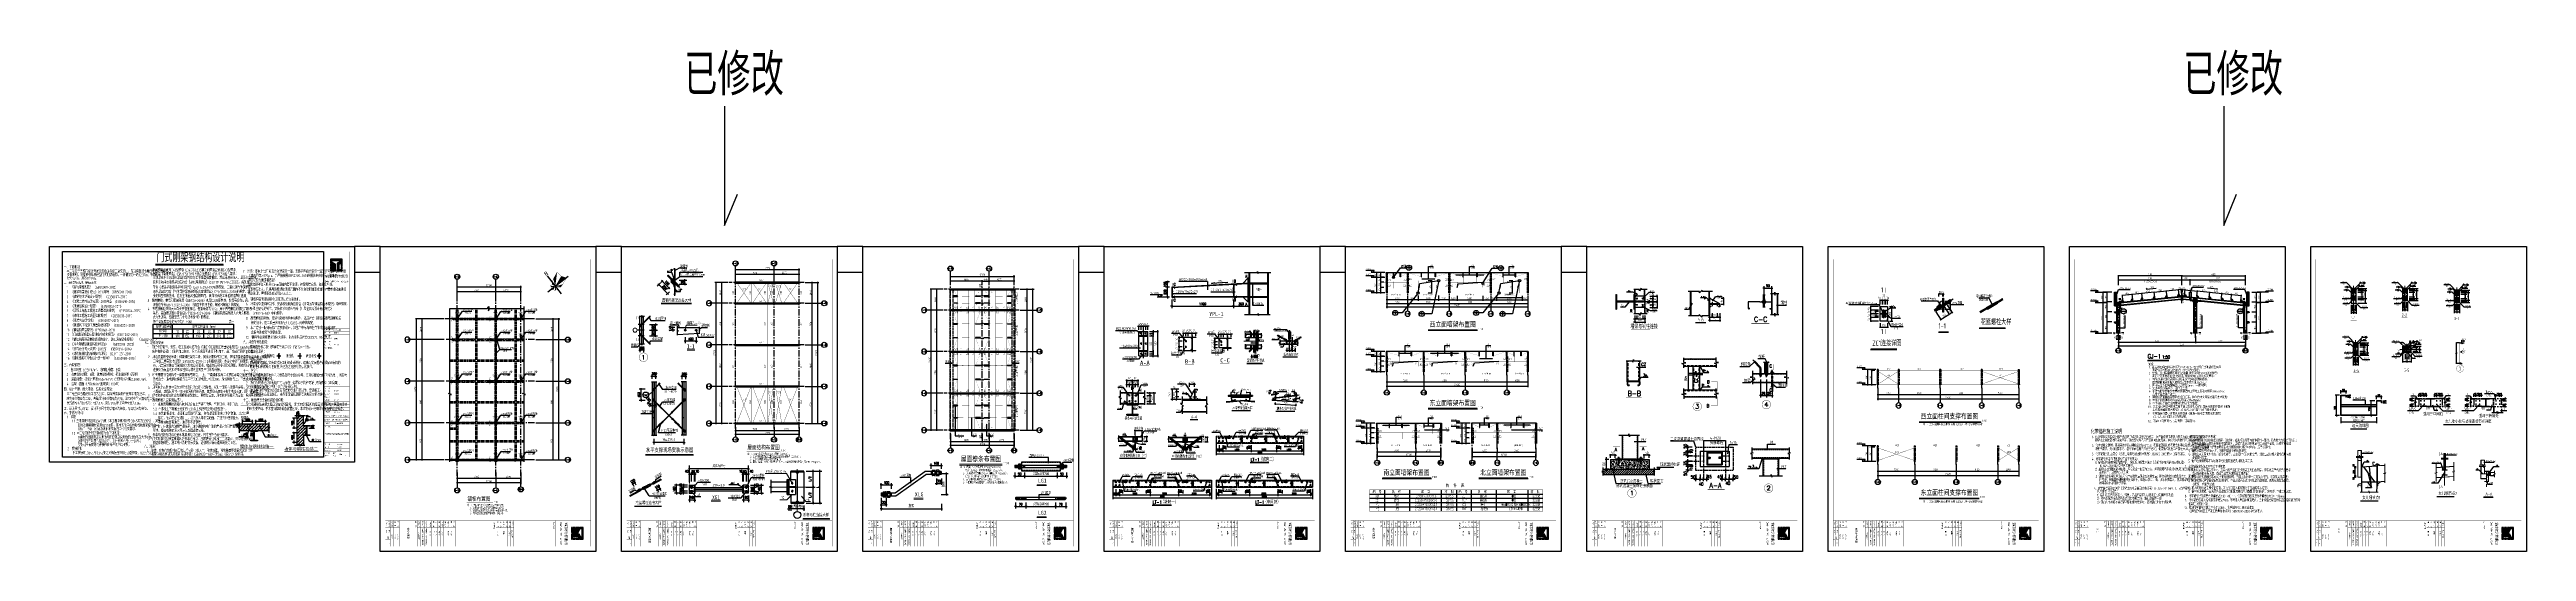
# Model space of a CAD drawing. Extents: x -321761 to 1215725, y 241863 to 438812.
# Drawn here: x 733325 to 1215725, y 241863 to 339629 of the extents above; entities outside this region: 1.
import ezdxf
from ezdxf.enums import TextEntityAlignment as Align

# ---------------------------------------------------------------- set-up
doc = ezdxf.new("R2010")
doc.units = 0
doc.header["$LTSCALE"] = 1000
for name, pattern in [('3', [19, 15, -1.5, 1, -1.5]), ('CENTER', [2, 1.25, -0.25, 0.25, -0.25]), ('CENTER2', [1.125, 0.75, -0.125, 0.125, -0.125]), ('CENTERX2', [101.6, 63.5, -12.7, 12.7, -12.7]), ('CONTINOUS', [0]), ('DASH', [0.35, 0.25, -0.1]), ('DASHDOT', [25.4, 12.7, -6.35, 0, -6.35]), ('DASHDOTX2', [50.8, 25.4, -12.7, 0, -12.7]), ('DASHED', [0.75, 0.5, -0.25]), ('DASHED2', [0.375, 0.25, -0.125]), ('DOTE', [2.42, 2, -0.2, 0.02, -0.2]), ('HIDDEN', [0.375, 0.25, -0.125]), ('HIDDEN2', [0.45, 0.3, -0.15]), ('线型2', [5, 3, -2]), ('线型6', [8.75, 5, -1.25, 1.25, -1.25])]:
    doc.linetypes.add(name, pattern=pattern)
doc.layers.get('0').update_dxf_attribs({"linetype": 'CONTINUOUS'})
doc.layers.get('Defpoints').update_dxf_attribs({"linetype": 'CONTINUOUS'})
for name, color, linetype in [('03', 3, 'CONTINUOUS'), ('1', 140, 'CONTINUOUS'), ('10', 7, 'CONTINUOUS'), ('10014', 2, 'CONTINUOUS'), ('114', 2, 'CONTINUOUS'), ('130', 253, 'CONTINUOUS'), ('14', 2, 'CONTINUOUS'), ('20', 2, 'CONTINUOUS'), ('621', 2, 'CONTINUOUS'), ('AXIS', 253, 'CENTER'), ('AXIS_DIM', 3, 'CONTINUOUS'), ('AXIS_NUM', 7, 'CONTINUOUS'), ('BOARD1', 2, 'CONTINOUS'), ('BOLT', 3, 'CONTINUOUS'), ('BOLTFILL', 2, 'CONTINUOUS'), ('Boltx', 252, 'DASHED'), ('BORDER', 7, 'CONTINUOUS'), ('BZ_标准图框', 7, 'CONTINUOUS'), ('CENTER', 4, 'CENTER'), ('CJ', 6, 'CONTINUOUS'), ('COLUMN', 65, 'CONTINUOUS'), ('D', 4, 'CONTINUOUS'), ('DASH', 3, 'DASH'), ('DHX', 1, 'DASHDOT'), ('DIM', 3, 'CONTINUOUS'), ('DIM1', 3, 'CONTINUOUS'), ('DIM_IDEN', 3, 'CONTINUOUS'), ('DIM_LEAD', 3, 'CONTINUOUS'), ('DIM_SYMB', 3, 'CONTINUOUS'), ('DOTE', 1, 'DOTE'), ('F', 4, 'CONTINUOUS'), ('gj', 1, 'CONTINUOUS'), ('Gwall', 42, 'CONTINUOUS'), ('HATCH', 254, 'CONTINUOUS'), ('J', 7, 'DASHED2'), ('JC', 7, 'CONTINUOUS'), ('JI', 7, 'DASHED'), ('JZSM', 7, 'CONTINUOUS'), ('L3', 3, 'CONTINUOUS'), ('LI', 3, 'CONTINUOUS'), ('NUM', 7, 'CONTINUOUS'), ('PUB_DIM', 3, 'CONTINUOUS'), ('PUB_TEXT', 7, 'CONTINUOUS'), ('PZ', 11, 'CONTINUOUS'), ('R', 1, 'CONTINUOUS'), ('S', 2, 'CONTINUOUS'), ('S_BEAM', 4, 'CONTINUOUS'), ('S_BEAMDASH', 134, '3'), ('SYMB', 7, 'CONTINUOUS'), ('TEXT', 7, 'CONTINUOUS'), ('THICK', 6, 'CONTINUOUS'), ('THIN', 7, 'CONTINUOUS'), ('TK(图框线)', 45, 'CONTINUOUS'), ('WALL1', 7, 'DASH'), ('WELD', 7, 'CONTINUOUS'), ('WINDOW', 4, 'CONTINUOUS'), ('XUX', 3, 'DASHED'), ('YCX', 90, 'CONTINUOUS'), ('一般文字', 6, 'CONTINUOUS'), ('卫浴', 7, 'CONTINUOUS'), ('图层3', 6, 'CENTER'), ('图层8', 3, 'CENTER'), ('型钢', 6, 'CONTINUOUS'), ('墙线__粗线', 7, 'CONTINUOUS'), ('女儿墙', 3, 'HIDDEN'), ('尺寸', 3, 'CONTINUOUS'), ('尺寸标注', 253, 'CONTINUOUS'), ('屋面支撑', 1, 'CONTINUOUS'), ('屋面隅撑', 1, 'CONTINUOUS'), ('引出线', 3, 'CONTINUOUS'), ('板', 4, 'CONTINUOUS'), ('柱子', 3, 'CONTINUOUS'), ('标注文字', 3, 'CONTINUOUS'), ('框线', 252, 'CONTINUOUS'), ('梁__实线', 4, 'CONTINUOUS'), ('楼层标高', 253, 'CONTINUOUS'), ('檩条拉条', 253, 'CONTINUOUS'), ('水平支撑', 4, 'CONTINUOUS'), ('洞口边线', 7, 'CONTINUOUS'), ('焊缝标注', 253, 'CONTINUOUS'), ('系杆', 7, 'CONTINUOUS'), ('索引符号标注', 253, 'CONTINUOUS'), ('螺栓', 15, 'CONTINUOUS'), ('螺栓孔标注', 253, 'CONTINUOUS'), ('钢板标注', 253, 'CONTINUOUS'), ('钢结构', 3, 'CONTINUOUS'), ('风玫瑰、比例尺', 7, 'CONTINUOUS'), ('黄色', 2, 'CONTINUOUS')]:
    doc.layers.add(name, color=color, linetype=linetype)
for name, color, linetype, lineweight in [('柱', 3, 'CONTINUOUS', 5), ('标注', 4, 'CONTINUOUS', 20), ('系杆支撑', 2, 'CONTINUOUS', 25), ('轴线', 1, 'CENTERX2', 13)]:
    doc.layers.add(name, color=color, linetype=linetype, lineweight=lineweight)
doc.styles.add('-宋体', font='')
doc.styles.add('-黑体', font='')
doc.styles.add('_HZDX', font='atssdeng.shx', dxfattribs={"width": 0.8, "bigfont": 'atssdchn.shx'})
doc.styles.add('_HZTXT', font='atssdeng.shx', dxfattribs={"width": 0.8, "bigfont": 'atssdchn.shx'})
doc.styles.add('_SIMPLEX', font='SIMPLEX.shx', dxfattribs={"width": 0.8})
doc.styles.add('_TCH_AXIS', font='COMPLEX', dxfattribs={"bigfont": 'GBCBIG'})
doc.styles.add('_TCH_DIM_T3', font='SIMPLEX', dxfattribs={"width": 0.705882, "bigfont": 'GBCBIG'})
doc.styles.add('_TCH_LABEL', font='COMPLEX', dxfattribs={"bigfont": 'GBCBIG'})
doc.styles.add('_TXT', font='SIMPLEX.shx', dxfattribs={"width": 0.6})
doc.styles.add('COMP', font='complex', dxfattribs={"bigfont": 'hztxt'})
doc.styles.add('COMPLEX', font='COMPLEX')
doc.styles.add('DIM_FONT', font='SIMPLEX.shx', dxfattribs={"width": 0.8})
doc.styles.add('HT', font='simhei.ttf')
doc.styles.add('HZ', font='txt', dxfattribs={"width": 0.7, "height": 5, "bigfont": 'STF:宋体'})
doc.styles.add('HZTXT', font='tssdeng.shx', dxfattribs={"width": 0.7, "bigfont": 'tssdchn.shx'})
doc.styles.add('PkpmHz', font='Pkpmeng', dxfattribs={"width": 0.7, "bigfont": 'hztxt'})
doc.styles.add('ROMANS', font='romans.shx', dxfattribs={"width": 0.75, "height": 300, "bigfont": 'hztxt.shx'})
doc.styles.add('TESSDREN', font='tssdeng.shx', dxfattribs={"width": 0.7, "height": 300, "bigfont": 'tssdchn.shx'})
doc.styles.add('TSSD_Axis', font='Complex.shx', dxfattribs={"width": 0.7, "bigfont": 'hztxt.shx'})
doc.styles.add('TSSD_Dimension', font='Tssdeng.shx', dxfattribs={"width": 0.7, "bigfont": 'hztxt.shx'})
doc.styles.add('TSSD_Label', font='Tssdeng.shx', dxfattribs={"width": 0.7, "bigfont": 'hztxt.shx'})
doc.styles.add('TSSD_Norm', font='Tssdeng.shx', dxfattribs={"bigfont": 'hztxt.shx'})
doc.styles.add('TSSD_Rein', font='Tssdeng.shx', dxfattribs={"width": 0.7, "bigfont": 'hztxt.shx'})
doc.styles.add('TSSD_REIN_T3', font='Tssdeng.shx', dxfattribs={"width": 0.7, "bigfont": 'hztxt.shx'})
doc.styles.add('wutxt', font='txt.shx', dxfattribs={"width": 0.8, "bigfont": 'hztxt.shx'})
doc.styles.add('宋体', font='宋体', dxfattribs={"height": 3})
doc.styles.add('黑体', font='simhei.ttf')
doc.styles.get('-宋体').set_extended_font_data('SimSun')
doc.styles.get('-黑体').set_extended_font_data('SimSun')
doc.dimstyles.new('_TCH_ARCH&&100', dxfattribs={"dimtxt": 297.5, "dimasz": 100, "dimexe": 250, "dimexo": 300, "dimgap": 100, "dimtad": 1, "dimdec": 0, "dimzin": 0, "dimdsep": 46, "dimtxsty": '_TCH_DIM_T3', "dimblk": 'ARCHTICK', "dimcen": 0.09, "dimclrt": 7, "dimazin": 2, "dimtfac": 1, "dimtdec": 0, "dimtix": 1, "dimtmove": 2, "dimatfit": 3, "dimfxl": 1, "dimtolj": 1, "dimtzin": 0, "dimarcsym": 0})
doc.dimstyles.new('DIMN', dxfattribs={"dimtxt": 300, "dimasz": 1, "dimexe": 250, "dimexo": 300, "dimgap": 150, "dimtad": 1, "dimdec": 0, "dimzin": 0, "dimdsep": 46, "dimtxsty": 'DIM_FONT', "dimblk": '_DIMX', "dimcen": 0.09, "dimclrt": 7, "dimadec": 0, "dimazin": 0, "dimtfac": 1, "dimtdec": 0, "dimtix": 1, "dimtmove": 2, "dimatfit": 3, "dimldrblk": '_DIMX', "dimfxl": 1, "dimtolj": 1, "dimtzin": 0, "dimarcsym": 0})
doc.dimstyles.new('DIMN$0', dxfattribs={"dimtxt": 300, "dimasz": 1, "dimexe": 250, "dimexo": 300, "dimgap": 150, "dimtad": 1, "dimdec": 0, "dimdsep": 46, "dimtxsty": 'DIM_FONT', "dimblk": '_DIMX', "dimcen": 2.5, "dimclrt": 7, "dimadec": 0, "dimazin": 0, "dimtfac": 1, "dimtdec": 0, "dimtix": 1, "dimtmove": 2, "dimatfit": 3, "dimldrblk": '_DIMX', "dimfxl": 1, "dimtolj": 1, "dimtzin": 0, "dimarcsym": 0})
doc.dimstyles.new('DIMN150', dxfattribs={"dimscale": 1.5, "dimtxt": 300, "dimasz": 1, "dimexe": 250, "dimexo": 300, "dimgap": 150, "dimtad": 1, "dimdec": 0, "dimzin": 0, "dimdsep": 46, "dimtxsty": 'DIM_FONT', "dimblk": '_DIMX', "dimcen": 0.09, "dimclrt": 7, "dimadec": 0, "dimazin": 0, "dimtfac": 1, "dimtdec": 0, "dimtix": 1, "dimtmove": 2, "dimatfit": 3, "dimldrblk": '_DIMX', "dimfxl": 1, "dimtolj": 1, "dimtzin": 0, "dimarcsym": 0})
doc.dimstyles.new('Pkpm_1.00', dxfattribs={"dimtxt": 250, "dimasz": 100, "dimexe": 250, "dimexo": 0.0625, "dimgap": 30, "dimtad": 1, "dimdec": 0, "dimrnd": 5, "dimzin": 0, "dimdsep": 46, "dimtxsty": 'PkpmHz', "dimblk1": 'ARCHTICK', "dimblk2": 'ARCHTICK', "dimsah": 1, "dimcen": 0.09, "dimadec": 0, "dimazin": 0, "dimtfac": 1, "dimtdec": 0, "dimtmove": 2, "dimatfit": 1, "dimfxl": 1, "dimtolj": 1, "dimtzin": 0, "dimarcsym": 0})
doc.dimstyles.get("Standard").update_dxf_attribs({"dimtxt": 0.18, "dimasz": 0.18, "dimexe": 0.18, "dimexo": 0.0625, "dimgap": 0.09, "dimtad": 0, "dimtih": 1, "dimtoh": 1, "dimdec": 4, "dimzin": 0, "dimdsep": 46, "dimtxsty": 'Standard', "dimcen": 0.09, "dimadec": 0, "dimazin": 0, "dimtfac": 1, "dimtdec": 4, "dimtofl": 0, "dimtmove": 0, "dimatfit": 3, "dimfxl": 1, "dimtolj": 1, "dimtzin": 0, "dimarcsym": 0})
doc.dimstyles.new('TSSD_100_100$0', dxfattribs={"dimtxt": 300, "dimasz": 100, "dimexe": 100, "dimexo": 300, "dimgap": 100, "dimtad": 1, "dimdec": 0, "dimzin": 0, "dimdsep": 46, "dimtxsty": 'TSSD_Dimension', "dimblk": 'ARCHTICK', "dimcen": 0, "dimdle": 100, "dimclrd": 3, "dimclre": 3, "dimclrt": 7, "dimazin": 0, "dimtfac": 1, "dimtdec": 0, "dimtix": 1, "dimtmove": 2, "dimatfit": 3, "dimldrblk": 'ARCHTICK', "dimfxl": 1, "dimtolj": 1, "dimtzin": 0, "dimarcsym": 0})
doc.dimstyles.new('TSSD_20_150', dxfattribs={"dimtxt": 450, "dimasz": 150, "dimexe": 150, "dimexo": 375, "dimgap": 150, "dimtad": 1, "dimdec": 0, "dimlfac": 0.133333, "dimzin": 0, "dimdsep": 46, "dimtxsty": 'TSSD_Dimension', "dimblk": 'ARCHTICK', "dimcen": 0, "dimdle": 150, "dimclrt": 7, "dimadec": 0, "dimazin": 0, "dimtfac": 1, "dimtdec": 0, "dimtix": 1, "dimtmove": 2, "dimatfit": 3, "dimfxl": 1, "dimtolj": 1, "dimtzin": 0, "dimarcsym": 0})
doc.dimstyles.new('TSSD_50_100', dxfattribs={"dimtxt": 350, "dimasz": 100, "dimexe": 100, "dimexo": 250, "dimgap": 100, "dimtad": 1, "dimdec": 0, "dimlfac": 0.5, "dimzin": 0, "dimdsep": 46, "dimtxsty": 'TSSD_Dimension', "dimblk": 'ARCHTICK', "dimblk1": 'ARCHTICK', "dimblk2": 'ARCHTICK', "dimcen": 0, "dimdle": 100, "dimclrt": 7, "dimadec": 0, "dimazin": 0, "dimtfac": 1, "dimtdec": 0, "dimtix": 1, "dimtmove": 2, "dimatfit": 3, "dimldrblk": 'ARCHTICK', "dimfxl": 1, "dimtolj": 1, "dimtzin": 0, "dimarcsym": 0})
doc.dimstyles.new('TSSD_LEADER_STYLE_200.0', dxfattribs={"dimtxt": 0.18, "dimasz": 200, "dimexe": 0.18, "dimexo": 0.0625, "dimgap": 0.09, "dimtad": 0, "dimtih": 1, "dimtoh": 1, "dimdec": 4, "dimzin": 0, "dimdsep": 46, "dimtxsty": 'Standard', "dimcen": 0.09, "dimadec": 0, "dimazin": 0, "dimtfac": 1, "dimtdec": 4, "dimtofl": 0, "dimtmove": 0, "dimatfit": 3, "dimfxl": 1, "dimtolj": 1, "dimtzin": 0, "dimarcsym": 0})
doc.dimstyles.new('TSSD_LEADER_STYLE_400.0', dxfattribs={"dimtxt": 1200, "dimasz": 400, "dimexe": 400, "dimexo": 1000, "dimgap": 0.09, "dimtad": 0, "dimtih": 1, "dimtoh": 1, "dimdec": 4, "dimzin": 0, "dimdsep": 46, "dimtxsty": 'Standard', "dimcen": 0.09, "dimdle": 400, "dimclrt": 7, "dimadec": 0, "dimazin": 0, "dimtfac": 1, "dimtdec": 4, "dimtofl": 0, "dimtmove": 0, "dimatfit": 3, "dimfxl": 1, "dimtolj": 1, "dimtzin": 0, "dimarcsym": 0})

# ---------------------------------------------------------------- blocks, each defined once
blk = doc.blocks.new('_DIMX')
blk.add_line((-150, 0), (150, 0))
at = {"const_width": 50}
blk.add_lwpolyline([(-70, -70), (70, 70)], dxfattribs=at)
blk = doc.blocks.new('*D35')
at = {"layer": 'Defpoints', "color": 0}
for p in [(812942, 485090), (812942, 483929), (818774, 485090)]:
    blk.add_point(p, dxfattribs=at)
at = {"layer": 'PUB_DIM', "color": 0, "lineweight": -2}
for p, q in [((812942, 484640), (812942, 483554)), ((818773, 483929), (812944, 483929)), ((818774, 484640), (818774, 483554))]:
    blk.add_line(p, q, dxfattribs=at)
at = {"layer": 'PUB_DIM', "color": 0, "lineweight": -2, "xscale": 1.5, "yscale": 1.5, "zscale": 1.5, "rotation": 180}
blk.add_blockref('_DIMX', (812942, 483929), dxfattribs=at)
at = {"layer": 'PUB_DIM', "color": 0, "lineweight": -2, "xscale": 1.5, "yscale": 1.5, "zscale": 1.5}
blk.add_blockref('_DIMX', (818774, 483929), dxfattribs=at)
at = {"layer": 'PUB_DIM', "color": 7, "insert": (815858, 484458), "char_height": 450, "attachment_point": 5, "style": 'DIM_FONT'}
blk.add_mtext('\\A1;按实际尺寸', dxfattribs=at)
blk = doc.blocks.new('*D39')
at = {"layer": 'Defpoints', "color": 0}
for p in [(818415, 496778), (818415, 495854), (819133, 495854)]:
    blk.add_point(p, dxfattribs=at)
at = {"layer": 'PUB_DIM', "color": 0, "lineweight": -2}
for p, q in [((818415, 496304), (818415, 497153)), ((819133, 496304), (819133, 497153)), ((819132, 496778), (818416, 496778))]:
    blk.add_line(p, q, dxfattribs=at)
at = {"layer": 'PUB_DIM', "color": 0, "lineweight": -2, "xscale": 1.5, "yscale": 1.5, "zscale": 1.5, "rotation": 180}
blk.add_blockref('_DIMX', (818415, 496778), dxfattribs=at)
at = {"layer": 'PUB_DIM', "color": 0, "lineweight": -2, "xscale": 1.5, "yscale": 1.5, "zscale": 1.5}
blk.add_blockref('_DIMX', (819133, 496778), dxfattribs=at)
at = {"layer": 'PUB_DIM', "color": 7, "insert": (818857, 497295), "char_height": 450, "attachment_point": 5, "style": 'DIM_FONT'}
blk.add_mtext('\\A1;200', dxfattribs=at)
blk = doc.blocks.new('*D40')
at = {"layer": 'Defpoints', "color": 0}
for p in [(812579, 496808), (812579, 495885), (813298, 495885)]:
    blk.add_point(p, dxfattribs=at)
at = {"layer": 'PUB_DIM', "color": 0, "lineweight": -2}
for p, q in [((812579, 496335), (812579, 497183)), ((813298, 496335), (813298, 497183)), ((813297, 496808), (812581, 496808))]:
    blk.add_line(p, q, dxfattribs=at)
at = {"layer": 'PUB_DIM', "color": 0, "lineweight": -2, "xscale": 1.5, "yscale": 1.5, "zscale": 1.5, "rotation": 180}
blk.add_blockref('_DIMX', (812579, 496808), dxfattribs=at)
at = {"layer": 'PUB_DIM', "color": 0, "lineweight": -2, "xscale": 1.5, "yscale": 1.5, "zscale": 1.5}
blk.add_blockref('_DIMX', (813298, 496808), dxfattribs=at)
at = {"layer": 'PUB_DIM', "color": 7, "insert": (813021, 497326), "char_height": 450, "attachment_point": 5, "style": 'DIM_FONT'}
blk.add_mtext('\\A1;200', dxfattribs=at)
blk = doc.blocks.new('*D41')
at = {"layer": 'Defpoints', "color": 0}
for p in [(812453, 492240), (811865, 491651), (812740, 491953)]:
    blk.add_point(p, dxfattribs=at)
at = {"layer": 'PUB_DIM', "color": 0, "lineweight": -2}
for p, q in [((812135, 491922), (811599, 491386)), ((811863, 491652), (811862, 491653)), ((812152, 491364), (811865, 491651)), ((812422, 491635), (811886, 491099)), ((812153, 491363), (812154, 491362))]:
    blk.add_line(p, q, dxfattribs=at)
at = {"layer": 'PUB_DIM', "color": 0, "lineweight": -2, "xscale": 1.5, "yscale": 1.5, "zscale": 1.5}
for p, rotation in [((811865, 491651), 315.000634757628), ((812152, 491364), 135.000634757628)]:
    blk.add_blockref('_DIMX', p, dxfattribs=dict(at, rotation=rotation))
at = {"layer": 'PUB_DIM', "color": 7, "insert": (811843, 492404), "char_height": 450, "attachment_point": 5, "rotation": 315.00063, "style": 'DIM_FONT'}
blk.add_mtext('\\A1;150', dxfattribs=at)
blk = doc.blocks.new('*D42')
at = {"layer": 'Defpoints', "color": 0}
for p in [(812152, 491364), (812740, 491953), (812956, 491737)]:
    blk.add_point(p, dxfattribs=at)
at = {"layer": 'PUB_DIM', "color": 0, "lineweight": -2}
for p, q in [((812422, 491635), (811886, 491099)), ((812638, 491419), (812103, 490883)), ((812151, 491365), (812150, 491366)), ((812368, 491148), (812152, 491364)), ((812369, 491147), (812370, 491146))]:
    blk.add_line(p, q, dxfattribs=at)
at = {"layer": 'PUB_DIM', "color": 0, "lineweight": -2, "xscale": 1.5, "yscale": 1.5, "zscale": 1.5}
for p, rotation in [((812152, 491364), 315.0006347576289), ((812368, 491148), 135.0006347576289)]:
    blk.add_blockref('_DIMX', p, dxfattribs=dict(at, rotation=rotation))
at = {"layer": 'PUB_DIM', "color": 7, "insert": (813121, 491127), "char_height": 450, "attachment_point": 5, "rotation": 315.00063, "style": 'DIM_FONT'}
blk.add_mtext('\\A1;50', dxfattribs=at)
blk = doc.blocks.new('*D43')
at = {"layer": 'Defpoints', "color": 0}
for p in [(810455, 494302), (811651, 494302), (811651, 492143)]:
    blk.add_point(p, dxfattribs=at)
at = {"layer": 'PUB_DIM', "color": 0, "lineweight": -2}
for p, q in [((811201, 494302), (810080, 494302)), ((811201, 492143), (810080, 492143)), ((810455, 492145), (810455, 494300))]:
    blk.add_line(p, q, dxfattribs=at)
at = {"layer": 'PUB_DIM', "color": 0, "lineweight": -2, "xscale": 1.5, "yscale": 1.5, "zscale": 1.5}
for p, rotation in [((810455, 494302), 90), ((810455, 492143), 270)]:
    blk.add_blockref('_DIMX', p, dxfattribs=dict(at, rotation=rotation))
at = {"layer": 'PUB_DIM', "color": 7, "insert": (810005, 493222), "char_height": 450, "attachment_point": 5, "rotation": 90, "style": 'DIM_FONT'}
blk.add_mtext('\\A1;400', dxfattribs=at)
blk = doc.blocks.new('*D53')
at = {"layer": 'Defpoints', "color": 0}
for p in [(1850, -4801), (2850, -4801), (1850, -6119)]:
    blk.add_point(p, dxfattribs=at)
at = {"layer": 'PUB_DIM', "color": 0, "lineweight": -2}
for p, q in [((1850, -5251), (1850, -6494)), ((2849, -6119), (1852, -6119)), ((2850, -5251), (2850, -6494))]:
    blk.add_line(p, q, dxfattribs=at)
at = {"layer": 'PUB_DIM', "color": 0, "lineweight": -2, "xscale": 1.5, "yscale": 1.5, "zscale": 1.5, "rotation": 180}
blk.add_blockref('_DIMX', (1850, -6119), dxfattribs=at)
at = {"layer": 'PUB_DIM', "color": 0, "lineweight": -2, "xscale": 1.5, "yscale": 1.5, "zscale": 1.5}
blk.add_blockref('_DIMX', (2850, -6119), dxfattribs=at)
at = {"layer": 'PUB_DIM', "color": 7, "insert": (2293, -5602), "char_height": 450, "attachment_point": 5, "style": 'DIM_FONT'}
blk.add_mtext('\\A1;100', dxfattribs=at)
blk = doc.blocks.new('*D54')
at = {"layer": 'Defpoints', "color": 0}
for p in [(-8644, -4801), (-7644, -4801), (-8644, -6119)]:
    blk.add_point(p, dxfattribs=at)
at = {"layer": 'PUB_DIM', "color": 0, "lineweight": -2}
for p, q in [((-8644, -5251), (-8644, -6494)), ((-7646, -6119), (-8643, -6119)), ((-7644, -5251), (-7644, -6494))]:
    blk.add_line(p, q, dxfattribs=at)
at = {"layer": 'PUB_DIM', "color": 0, "lineweight": -2, "xscale": 1.5, "yscale": 1.5, "zscale": 1.5, "rotation": 180}
blk.add_blockref('_DIMX', (-8644, -6119), dxfattribs=at)
at = {"layer": 'PUB_DIM', "color": 0, "lineweight": -2, "xscale": 1.5, "yscale": 1.5, "zscale": 1.5}
blk.add_blockref('_DIMX', (-7644, -6119), dxfattribs=at)
at = {"layer": 'PUB_DIM', "color": 7, "insert": (-8087, -5602), "char_height": 450, "attachment_point": 5, "style": 'DIM_FONT'}
blk.add_mtext('\\A1;100', dxfattribs=at)
blk = doc.blocks.new('*D55')
at = {"layer": 'Defpoints', "color": 0}
for p in [(3813, -3192), (3813, -4801), (5376, -3192)]:
    blk.add_point(p, dxfattribs=at)
at = {"layer": 'PUB_DIM', "color": 0, "lineweight": -2}
for p, q in [((4263, -3192), (5751, -3192)), ((4263, -4801), (5751, -4801)), ((5376, -4799), (5376, -3193))]:
    blk.add_line(p, q, dxfattribs=at)
at = {"layer": 'PUB_DIM', "color": 0, "lineweight": -2, "xscale": 1.5, "yscale": 1.5, "zscale": 1.5}
for p, rotation in [((5376, -3192), 90), ((5376, -4801), 270)]:
    blk.add_blockref('_DIMX', p, dxfattribs=dict(at, rotation=rotation))
at = {"layer": 'PUB_DIM', "color": 7, "insert": (4926, -3996), "char_height": 450, "attachment_point": 5, "rotation": 90, "style": 'DIM_FONT'}
blk.add_mtext('\\A1;160', dxfattribs=at)
blk = doc.blocks.new('*D56')
at = {"layer": 'Defpoints', "color": 0}
for p in [(2760, -4399), (2760, -4801), (4041, -4399)]:
    blk.add_point(p, dxfattribs=at)
at = {"layer": 'PUB_DIM', "color": 0, "lineweight": -2}
for p, q in [((3210, -4399), (4416, -4399)), ((3210, -4801), (4416, -4801)), ((4041, -4397), (4041, -4396)), ((4041, -4801), (4041, -4399)), ((4041, -4802), (4041, -4804))]:
    blk.add_line(p, q, dxfattribs=at)
at = {"layer": 'PUB_DIM', "color": 0, "lineweight": -2, "xscale": 1.5, "yscale": 1.5, "zscale": 1.5}
for p, rotation in [((4041, -4399), 270), ((4041, -4801), 90)]:
    blk.add_blockref('_DIMX', p, dxfattribs=dict(at, rotation=rotation))
at = {"layer": 'PUB_DIM', "color": 7, "insert": (4558, -4734), "char_height": 450, "attachment_point": 5, "rotation": 90, "style": 'DIM_FONT'}
blk.add_mtext('\\A1;40', dxfattribs=at)
blk = doc.blocks.new('*D57')
at = {"layer": 'Defpoints', "color": 0}
for p in [(2760, -3594), (2760, -4399), (4041, -3594)]:
    blk.add_point(p, dxfattribs=at)
at = {"layer": 'PUB_DIM', "color": 0, "lineweight": -2}
for p, q in [((3210, -3594), (4416, -3594)), ((3210, -4399), (4416, -4399)), ((4041, -3593), (4041, -3591)), ((4041, -4399), (4041, -3594)), ((4041, -4400), (4041, -4402))]:
    blk.add_line(p, q, dxfattribs=at)
at = {"layer": 'PUB_DIM', "color": 0, "lineweight": -2, "xscale": 1.5, "yscale": 1.5, "zscale": 1.5}
for p, rotation in [((4041, -3594), 270), ((4041, -4399), 90)]:
    blk.add_blockref('_DIMX', p, dxfattribs=dict(at, rotation=rotation))
at = {"layer": 'PUB_DIM', "color": 7, "insert": (3591, -3996), "char_height": 450, "attachment_point": 5, "rotation": 90, "style": 'DIM_FONT'}
blk.add_mtext('\\A1;80', dxfattribs=at)
blk = doc.blocks.new('*D58')
at = {"layer": 'Defpoints', "color": 0}
for p in [(2760, -3192), (2760, -3594), (4041, -3192)]:
    blk.add_point(p, dxfattribs=at)
at = {"layer": 'PUB_DIM', "color": 0, "lineweight": -2}
for p, q in [((3210, -3192), (4416, -3192)), ((3210, -3594), (4416, -3594)), ((4041, -3190), (4041, -3189)), ((4041, -3594), (4041, -3192)), ((4041, -3596), (4041, -3597))]:
    blk.add_line(p, q, dxfattribs=at)
at = {"layer": 'PUB_DIM', "color": 0, "lineweight": -2, "xscale": 1.5, "yscale": 1.5, "zscale": 1.5}
for p, rotation in [((4041, -3192), 270), ((4041, -3594), 90)]:
    blk.add_blockref('_DIMX', p, dxfattribs=dict(at, rotation=rotation))
at = {"layer": 'PUB_DIM', "color": 7, "insert": (4558, -3256), "char_height": 450, "attachment_point": 5, "rotation": 90, "style": 'DIM_FONT'}
blk.add_mtext('\\A1;40', dxfattribs=at)
blk = doc.blocks.new('*D59')
at = {"layer": 'Defpoints', "color": 0}
for p in [(2453, -1041), (2453, -2939), (2850, -2939)]:
    blk.add_point(p, dxfattribs=at)
at = {"layer": 'PUB_DIM', "color": 0, "lineweight": -2}
for p, q in [((2451, -1041), (2450, -1041)), ((2453, -2489), (2453, -666)), ((2850, -1041), (2453, -1041)), ((2850, -2489), (2850, -666)), ((2852, -1041), (2853, -1041))]:
    blk.add_line(p, q, dxfattribs=at)
at = {"layer": 'PUB_DIM', "color": 0, "lineweight": -2, "xscale": 1.5, "yscale": 1.5, "zscale": 1.5}
blk.add_blockref('_DIMX', (2453, -1041), dxfattribs=at)
at = {"layer": 'PUB_DIM', "color": 0, "lineweight": -2, "xscale": 1.5, "yscale": 1.5, "zscale": 1.5, "rotation": 180}
blk.add_blockref('_DIMX', (2850, -1041), dxfattribs=at)
at = {"layer": 'PUB_DIM', "color": 7, "insert": (3405, -523), "char_height": 450, "attachment_point": 5, "style": 'DIM_FONT'}
blk.add_mtext('\\A1;40', dxfattribs=at)
blk = doc.blocks.new('*D60')
at = {"layer": 'Defpoints', "color": 0}
for p in [(1844, -1041), (1844, -2939), (2453, -2939)]:
    blk.add_point(p, dxfattribs=at)
at = {"layer": 'PUB_DIM', "color": 0, "lineweight": -2}
for p, q in [((1843, -1041), (1841, -1041)), ((1844, -2489), (1844, -666)), ((2453, -1041), (1844, -1041)), ((2453, -2489), (2453, -666)), ((2454, -1041), (2456, -1041))]:
    blk.add_line(p, q, dxfattribs=at)
at = {"layer": 'PUB_DIM', "color": 0, "lineweight": -2, "xscale": 1.5, "yscale": 1.5, "zscale": 1.5}
blk.add_blockref('_DIMX', (1844, -1041), dxfattribs=at)
at = {"layer": 'PUB_DIM', "color": 0, "lineweight": -2, "xscale": 1.5, "yscale": 1.5, "zscale": 1.5, "rotation": 180}
blk.add_blockref('_DIMX', (2453, -1041), dxfattribs=at)
at = {"layer": 'PUB_DIM', "color": 7, "insert": (2148, -591), "char_height": 450, "attachment_point": 5, "style": 'DIM_FONT'}
blk.add_mtext('\\A1;60', dxfattribs=at)
blk = doc.blocks.new('*D61')
at = {"layer": 'Defpoints', "color": 0}
for p in [(1748, -1041), (1748, -2939), (1844, -2939)]:
    blk.add_point(p, dxfattribs=at)
at = {"layer": 'PUB_DIM', "color": 0, "lineweight": -2}
for p, q in [((1746, -1041), (1745, -1041)), ((1748, -2489), (1748, -666)), ((1844, -1041), (1748, -1041)), ((1844, -2489), (1844, -666)), ((1846, -1041), (1847, -1041))]:
    blk.add_line(p, q, dxfattribs=at)
at = {"layer": 'PUB_DIM', "color": 0, "lineweight": -2, "xscale": 1.5, "yscale": 1.5, "zscale": 1.5}
blk.add_blockref('_DIMX', (1748, -1041), dxfattribs=at)
at = {"layer": 'PUB_DIM', "color": 0, "lineweight": -2, "xscale": 1.5, "yscale": 1.5, "zscale": 1.5, "rotation": 180}
blk.add_blockref('_DIMX', (1844, -1041), dxfattribs=at)
at = {"layer": 'PUB_DIM', "color": 7, "insert": (1350, -523), "char_height": 450, "attachment_point": 5, "style": 'DIM_FONT'}
blk.add_mtext('\\A1;10', dxfattribs=at)
blk = doc.blocks.new('*D62')
at = {"layer": 'Defpoints', "color": 0}
for p in [(-8644, -1041), (-8644, -2939), (-8247, -2939)]:
    blk.add_point(p, dxfattribs=at)
at = {"layer": 'PUB_DIM', "color": 0, "lineweight": -2}
for p, q in [((-8646, -1041), (-8647, -1041)), ((-8644, -2489), (-8644, -666)), ((-8247, -1041), (-8644, -1041)), ((-8247, -2489), (-8247, -666)), ((-8245, -1041), (-8244, -1041))]:
    blk.add_line(p, q, dxfattribs=at)
at = {"layer": 'PUB_DIM', "color": 0, "lineweight": -2, "xscale": 1.5, "yscale": 1.5, "zscale": 1.5}
blk.add_blockref('_DIMX', (-8644, -1041), dxfattribs=at)
at = {"layer": 'PUB_DIM', "color": 0, "lineweight": -2, "xscale": 1.5, "yscale": 1.5, "zscale": 1.5, "rotation": 180}
blk.add_blockref('_DIMX', (-8247, -1041), dxfattribs=at)
at = {"layer": 'PUB_DIM', "color": 7, "insert": (-9199, -523), "char_height": 450, "attachment_point": 5, "style": 'DIM_FONT'}
blk.add_mtext('\\A1;40', dxfattribs=at)
blk = doc.blocks.new('*D63')
at = {"layer": 'Defpoints', "color": 0}
for p in [(-8247, -1041), (-8247, -2939), (-7638, -2939)]:
    blk.add_point(p, dxfattribs=at)
at = {"layer": 'PUB_DIM', "color": 0, "lineweight": -2}
for p, q in [((-8248, -1041), (-8250, -1041)), ((-8247, -2489), (-8247, -666)), ((-7638, -1041), (-8247, -1041)), ((-7638, -2489), (-7638, -666)), ((-7637, -1041), (-7635, -1041))]:
    blk.add_line(p, q, dxfattribs=at)
at = {"layer": 'PUB_DIM', "color": 0, "lineweight": -2, "xscale": 1.5, "yscale": 1.5, "zscale": 1.5}
blk.add_blockref('_DIMX', (-8247, -1041), dxfattribs=at)
at = {"layer": 'PUB_DIM', "color": 0, "lineweight": -2, "xscale": 1.5, "yscale": 1.5, "zscale": 1.5, "rotation": 180}
blk.add_blockref('_DIMX', (-7638, -1041), dxfattribs=at)
at = {"layer": 'PUB_DIM', "color": 7, "insert": (-7943, -591), "char_height": 450, "attachment_point": 5, "style": 'DIM_FONT'}
blk.add_mtext('\\A1;60', dxfattribs=at)
blk = doc.blocks.new('*D64')
at = {"layer": 'Defpoints', "color": 0}
for p in [(-7638, -1041), (-7638, -2939), (-7542, -2939)]:
    blk.add_point(p, dxfattribs=at)
at = {"layer": 'PUB_DIM', "color": 0, "lineweight": -2}
for p, q in [((-7640, -1041), (-7641, -1041)), ((-7638, -2489), (-7638, -666)), ((-7542, -1041), (-7638, -1041)), ((-7542, -2489), (-7542, -666)), ((-7541, -1041), (-7539, -1041))]:
    blk.add_line(p, q, dxfattribs=at)
at = {"layer": 'PUB_DIM', "color": 0, "lineweight": -2, "xscale": 1.5, "yscale": 1.5, "zscale": 1.5}
blk.add_blockref('_DIMX', (-7638, -1041), dxfattribs=at)
at = {"layer": 'PUB_DIM', "color": 0, "lineweight": -2, "xscale": 1.5, "yscale": 1.5, "zscale": 1.5, "rotation": 180}
blk.add_blockref('_DIMX', (-7542, -1041), dxfattribs=at)
at = {"layer": 'PUB_DIM', "color": 7, "insert": (-7145, -523), "char_height": 450, "attachment_point": 5, "style": 'DIM_FONT'}
blk.add_mtext('\\A1;10', dxfattribs=at)
blk = doc.blocks.new('*D65')
at = {"layer": 'Defpoints', "color": 0}
for p in [(-8643, 0), (-8643, -1048), (2849, -1048)]:
    blk.add_point(p, dxfattribs=at)
at = {"layer": 'PUB_DIM', "color": 0, "lineweight": -2}
for p, q in [((-8643, -598), (-8643, 375)), ((2847, 0), (-8641, 0)), ((2849, -598), (2849, 375))]:
    blk.add_line(p, q, dxfattribs=at)
at = {"layer": 'PUB_DIM', "color": 0, "lineweight": -2, "xscale": 1.5, "yscale": 1.5, "zscale": 1.5}
for p, rotation in [((-8643, 0), 180.0000000000024), ((2849, 0), 2.318145675417327e-12)]:
    blk.add_blockref('_DIMX', p, dxfattribs=dict(at, rotation=rotation))
at = {"layer": 'PUB_DIM', "color": 7, "insert": (-2897, 529), "char_height": 450, "attachment_point": 5, "style": 'DIM_FONT'}
blk.add_mtext('\\A1;按实际尺寸', dxfattribs=at)
blk = doc.blocks.new('*D66')
at = {"layer": 'Defpoints', "color": 0}
for p in [(-11170, -3192), (-9607, -3192), (-9607, -4801)]:
    blk.add_point(p, dxfattribs=at)
at = {"layer": 'PUB_DIM', "color": 0, "lineweight": -2}
for p, q in [((-10057, -3192), (-11545, -3192)), ((-10057, -4801), (-11545, -4801)), ((-11170, -4799), (-11170, -3193))]:
    blk.add_line(p, q, dxfattribs=at)
at = {"layer": 'PUB_DIM', "color": 0, "lineweight": -2, "xscale": 1.5, "yscale": 1.5, "zscale": 1.5}
for p, rotation in [((-11170, -3192), 90), ((-11170, -4801), 270)]:
    blk.add_blockref('_DIMX', p, dxfattribs=dict(at, rotation=rotation))
at = {"layer": 'PUB_DIM', "color": 7, "insert": (-11620, -3996), "char_height": 450, "attachment_point": 5, "rotation": 90, "style": 'DIM_FONT'}
blk.add_mtext('\\A1;160', dxfattribs=at)
blk = doc.blocks.new('*D67')
at = {"layer": 'Defpoints', "color": 0}
for p in [(-9835, -4399), (-8554, -4399), (-8554, -4801)]:
    blk.add_point(p, dxfattribs=at)
at = {"layer": 'PUB_DIM', "color": 0, "lineweight": -2}
for p, q in [((-9004, -4399), (-10210, -4399)), ((-9004, -4801), (-10210, -4801)), ((-9835, -4397), (-9835, -4396)), ((-9835, -4801), (-9835, -4399)), ((-9835, -4802), (-9835, -4804))]:
    blk.add_line(p, q, dxfattribs=at)
at = {"layer": 'PUB_DIM', "color": 0, "lineweight": -2, "xscale": 1.5, "yscale": 1.5, "zscale": 1.5}
for p, rotation in [((-9835, -4399), 270), ((-9835, -4801), 90)]:
    blk.add_blockref('_DIMX', p, dxfattribs=dict(at, rotation=rotation))
at = {"layer": 'PUB_DIM', "color": 7, "insert": (-10352, -4734), "char_height": 450, "attachment_point": 5, "rotation": 90, "style": 'DIM_FONT'}
blk.add_mtext('\\A1;40', dxfattribs=at)
blk = doc.blocks.new('*D68')
at = {"layer": 'Defpoints', "color": 0}
for p in [(-9835, -3594), (-8554, -3594), (-8554, -4399)]:
    blk.add_point(p, dxfattribs=at)
at = {"layer": 'PUB_DIM', "color": 0, "lineweight": -2}
for p, q in [((-9004, -3594), (-10210, -3594)), ((-9004, -4399), (-10210, -4399)), ((-9835, -3593), (-9835, -3591)), ((-9835, -4399), (-9835, -3594)), ((-9835, -4400), (-9835, -4402))]:
    blk.add_line(p, q, dxfattribs=at)
at = {"layer": 'PUB_DIM', "color": 0, "lineweight": -2, "xscale": 1.5, "yscale": 1.5, "zscale": 1.5}
for p, rotation in [((-9835, -3594), 270), ((-9835, -4399), 90)]:
    blk.add_blockref('_DIMX', p, dxfattribs=dict(at, rotation=rotation))
at = {"layer": 'PUB_DIM', "color": 7, "insert": (-10285, -3996), "char_height": 450, "attachment_point": 5, "rotation": 90, "style": 'DIM_FONT'}
blk.add_mtext('\\A1;80', dxfattribs=at)
blk = doc.blocks.new('*D69')
at = {"layer": 'Defpoints', "color": 0}
for p in [(-9835, -3192), (-8554, -3192), (-8554, -3594)]:
    blk.add_point(p, dxfattribs=at)
at = {"layer": 'PUB_DIM', "color": 0, "lineweight": -2}
for p, q in [((-9004, -3192), (-10210, -3192)), ((-9004, -3594), (-10210, -3594)), ((-9835, -3190), (-9835, -3189)), ((-9835, -3594), (-9835, -3192)), ((-9835, -3596), (-9835, -3597))]:
    blk.add_line(p, q, dxfattribs=at)
at = {"layer": 'PUB_DIM', "color": 0, "lineweight": -2, "xscale": 1.5, "yscale": 1.5, "zscale": 1.5}
for p, rotation in [((-9835, -3192), 270), ((-9835, -3594), 90)]:
    blk.add_blockref('_DIMX', p, dxfattribs=dict(at, rotation=rotation))
at = {"layer": 'PUB_DIM', "color": 7, "insert": (-10352, -3256), "char_height": 450, "attachment_point": 5, "rotation": 90, "style": 'DIM_FONT'}
blk.add_mtext('\\A1;40', dxfattribs=at)
blk = doc.blocks.new('*D446')
at = {"layer": 'AXIS', "color": 0, "linetype": 'ByBlock', "lineweight": -2}
for p, q in [((3256, 1368), (5055, 1368)), ((4680, -1751), (4680, 1367)), ((3256, -1752), (5055, -1752))]:
    blk.add_line(p, q, dxfattribs=at)
at = {"layer": 'Defpoints', "color": 0, "linetype": 'ByBlock'}
for p in [(2806, 1368), (4680, 1368), (2806, -1752)]:
    blk.add_point(p, dxfattribs=at)
at = {"layer": 'AXIS', "color": 0, "linetype": 'ByBlock', "lineweight": -2, "xscale": 1.5, "yscale": 1.5, "zscale": 1.5}
for p, rotation in [((4680, 1368), 90), ((4680, -1752), 270)]:
    blk.add_blockref('_DIMX', p, dxfattribs=dict(at, rotation=rotation))
at = {"layer": 'AXIS', "color": 7, "linetype": 'ByBlock', "insert": (4112, -192), "char_height": 450, "attachment_point": 5, "rotation": 90, "style": 'DIM_FONT'}
blk.add_mtext('\\A1;L/2', dxfattribs=at)
blk = doc.blocks.new('*D447')
at = {"layer": 'AXIS', "color": 0, "linetype": 'ByBlock', "lineweight": -2}
for p, q in [((3256, -1752), (5055, -1752)), ((4680, -4884), (4680, -1754)), ((3256, -4886), (5055, -4886))]:
    blk.add_line(p, q, dxfattribs=at)
at = {"layer": 'Defpoints', "color": 0, "linetype": 'ByBlock'}
for p in [(2806, -1752), (4680, -1752), (2806, -4886)]:
    blk.add_point(p, dxfattribs=at)
at = {"layer": 'AXIS', "color": 0, "linetype": 'ByBlock', "lineweight": -2, "xscale": 1.5, "yscale": 1.5, "zscale": 1.5}
for p, rotation in [((4680, -1752), 90), ((4680, -4886), 270)]:
    blk.add_blockref('_DIMX', p, dxfattribs=dict(at, rotation=rotation))
at = {"layer": 'AXIS', "color": 7, "linetype": 'ByBlock', "insert": (4112, -3319), "char_height": 450, "attachment_point": 5, "rotation": 90, "style": 'DIM_FONT'}
blk.add_mtext('\\A1;L/2', dxfattribs=at)
blk = doc.blocks.new('*D448')
at = {"layer": 'AXIS', "color": 0, "linetype": 'ByBlock', "lineweight": -2}
for p, q in [((3256, 1368), (6340, 1368)), ((5965, -4884), (5965, 1367)), ((3256, -4886), (6340, -4886))]:
    blk.add_line(p, q, dxfattribs=at)
at = {"layer": 'Defpoints', "color": 0, "linetype": 'ByBlock'}
for p in [(2806, 1368), (5965, 1368), (2806, -4886)]:
    blk.add_point(p, dxfattribs=at)
at = {"layer": 'AXIS', "color": 0, "linetype": 'ByBlock', "lineweight": -2, "xscale": 1.5, "yscale": 1.5, "zscale": 1.5}
for p, rotation in [((5965, 1368), 90), ((5965, -4886), 270)]:
    blk.add_blockref('_DIMX', p, dxfattribs=dict(at, rotation=rotation))
at = {"layer": 'AXIS', "color": 7, "linetype": 'ByBlock', "insert": (5515, -1759), "char_height": 450, "attachment_point": 5, "rotation": 90, "style": 'DIM_FONT'}
blk.add_mtext('\\A1;L', dxfattribs=at)
blk = doc.blocks.new('*D449')
at = {"layer": 'Defpoints', "color": 0}
for p in [(-92, -4886), (-92, -5992), (306, -4886)]:
    blk.add_point(p, dxfattribs=at)
at = {"layer": 'PUB_DIM', "color": 0, "lineweight": -2}
for p, q in [((-93, -5992), (-95, -5992)), ((-92, -5336), (-92, -6367)), ((306, -5992), (-92, -5992)), ((306, -5336), (306, -6367)), ((307, -5992), (309, -5992))]:
    blk.add_line(p, q, dxfattribs=at)
at = {"layer": 'PUB_DIM', "color": 0, "lineweight": -2, "xscale": 1.5, "yscale": 1.5, "zscale": 1.5}
blk.add_blockref('_DIMX', (-92, -5992), dxfattribs=at)
at = {"layer": 'PUB_DIM', "color": 0, "lineweight": -2, "xscale": 1.5, "yscale": 1.5, "zscale": 1.5, "rotation": 180}
blk.add_blockref('_DIMX', (306, -5992), dxfattribs=at)
at = {"layer": 'PUB_DIM', "color": 7, "insert": (107, -5542), "char_height": 450, "attachment_point": 5, "style": 'DIM_FONT'}
blk.add_mtext('\\A1;50', dxfattribs=at)
blk = doc.blocks.new('*D450')
at = {"layer": 'Defpoints', "color": 0}
for p in [(306, -4886), (306, -5992), (2806, -4886)]:
    blk.add_point(p, dxfattribs=at)
at = {"layer": 'PUB_DIM', "color": 0, "lineweight": -2}
for p, q in [((306, -5336), (306, -6367)), ((2804, -5992), (307, -5992)), ((2806, -5336), (2806, -6367))]:
    blk.add_line(p, q, dxfattribs=at)
at = {"layer": 'PUB_DIM', "color": 0, "lineweight": -2, "xscale": 1.5, "yscale": 1.5, "zscale": 1.5, "rotation": 180}
blk.add_blockref('_DIMX', (306, -5992), dxfattribs=at)
at = {"layer": 'PUB_DIM', "color": 0, "lineweight": -2, "xscale": 1.5, "yscale": 1.5, "zscale": 1.5}
blk.add_blockref('_DIMX', (2806, -5992), dxfattribs=at)
at = {"layer": 'PUB_DIM', "color": 7, "insert": (1556, -5504), "char_height": 525, "attachment_point": 5, "style": 'TSSD_Dimension'}
blk.add_mtext('\\A1;柱翼缘宽度', dxfattribs=at)
blk = doc.blocks.new('_INDEX1')
at = {"const_width": 0.035}
blk.add_lwpolyline([(-0.5, 0, 1), (0.5, 0, 1)], format="xyb", close=True, dxfattribs=at)
at = {"style": 'COMP', "width": 2.333333}
blk.add_attdef('1', text='', height=0.5, dxfattribs=at).set_placement((-0.25, -0.25), (0.25, -0.25), align=Align.FIT)
blk = doc.blocks.new('*D36')
at = {"layer": 'Defpoints', "color": 0}
for p in [(895454, 474589), (895457, 475744), (896148, 475741)]:
    blk.add_point(p, dxfattribs=at)
at = {"layer": 'PUB_DIM', "color": 0, "lineweight": -2}
for p, q in [((895452, 474589), (895451, 474589)), ((895456, 475294), (895453, 474214)), ((896144, 474587), (895454, 474589)), ((896147, 475291), (896143, 474212)), ((896146, 474587), (896147, 474587))]:
    blk.add_line(p, q, dxfattribs=at)
at = {"layer": 'PUB_DIM', "color": 0, "lineweight": -2, "xscale": 1.5, "yscale": 1.5, "zscale": 1.5}
for p, rotation in [((895454, 474589), 359.8216741708843), ((896144, 474587), 179.8216741708842)]:
    blk.add_blockref('_DIMX', p, dxfattribs=dict(at, rotation=rotation))
at = {"layer": 'PUB_DIM', "color": 7, "insert": (895800, 475038), "char_height": 450, "attachment_point": 5, "rotation": 359.82167, "style": 'DIM_FONT'}
blk.add_mtext('\\A1;200', dxfattribs=at)
blk = doc.blocks.new('*D37')
at = {"layer": 'Defpoints', "color": 0}
for p in [(896888, 478497), (898483, 478497), (896888, 477415)]:
    blk.add_point(p, dxfattribs=at)
at = {"layer": 'PUB_DIM', "color": 0, "lineweight": -2}
for p, q in [((897338, 478497), (898858, 478497)), ((898483, 478498), (898483, 478500)), ((898483, 477415), (898483, 478497)), ((897338, 477415), (898858, 477415)), ((898483, 477414), (898483, 477412))]:
    blk.add_line(p, q, dxfattribs=at)
at = {"layer": 'PUB_DIM', "color": 0, "lineweight": -2, "xscale": 1.5, "yscale": 1.5, "zscale": 1.5}
for p, rotation in [((898483, 478497), 270), ((898483, 477415), 90)]:
    blk.add_blockref('_DIMX', p, dxfattribs=dict(at, rotation=rotation))
at = {"layer": 'PUB_DIM', "color": 7, "insert": (898033, 477956), "char_height": 450, "attachment_point": 5, "rotation": 90, "style": 'DIM_FONT'}
blk.add_mtext('\\A1;200', dxfattribs=at)
blk = doc.blocks.new('*D38')
at = {"layer": 'Defpoints', "color": 0}
for p in [(896888, 479578), (896888, 478497), (898483, 479578)]:
    blk.add_point(p, dxfattribs=at)
at = {"layer": 'PUB_DIM', "color": 0, "lineweight": -2}
for p, q in [((897338, 479578), (898858, 479578)), ((897338, 478497), (898858, 478497)), ((898483, 479580), (898483, 479581)), ((898483, 478497), (898483, 479578)), ((898483, 478495), (898483, 478494))]:
    blk.add_line(p, q, dxfattribs=at)
at = {"layer": 'PUB_DIM', "color": 0, "lineweight": -2, "xscale": 1.5, "yscale": 1.5, "zscale": 1.5}
for p, rotation in [((898483, 479578), 270), ((898483, 478497), 90)]:
    blk.add_blockref('_DIMX', p, dxfattribs=dict(at, rotation=rotation))
at = {"layer": 'PUB_DIM', "color": 7, "insert": (898033, 479038), "char_height": 450, "attachment_point": 5, "rotation": 90, "style": 'DIM_FONT'}
blk.add_mtext('\\A1;200', dxfattribs=at)
blk = doc.blocks.new('*D451')
at = {"layer": 'Defpoints', "color": 0}
for p in [(1866, 72), (3394, 72), (1866, -663)]:
    blk.add_point(p, dxfattribs=at)
at = {"layer": 'PUB_DIM', "color": 0, "lineweight": -2}
for p, q in [((2316, 72), (3769, 72)), ((3394, -661), (3394, 70)), ((2316, -663), (3769, -663))]:
    blk.add_line(p, q, dxfattribs=at)
at = {"layer": 'PUB_DIM', "color": 0, "lineweight": -2, "xscale": 1.5, "yscale": 1.5, "zscale": 1.5}
for p, rotation in [((3394, 72), 90), ((3394, -663), 270)]:
    blk.add_blockref('_DIMX', p, dxfattribs=dict(at, rotation=rotation))
at = {"layer": 'PUB_DIM', "color": 7, "insert": (2908, -303), "char_height": 450, "attachment_point": 5, "rotation": 90, "style": 'DIM_FONT'}
blk.add_mtext('\\A1;50', dxfattribs=at)
blk = doc.blocks.new('*D452')
at = {"layer": 'Defpoints', "color": 0}
for p in [(-1704, -778), (-1015, -93), (714, -1831)]:
    blk.add_point(p, dxfattribs=at)
at = {"layer": 'PUB_DIM', "color": 0, "lineweight": -2}
for p, q in [((-1334, -410), (-1970, -1042)), ((24, -2515), (-1703, -779)), ((395, -2148), (-241, -2781))]:
    blk.add_line(p, q, dxfattribs=at)
at = {"layer": 'PUB_DIM', "color": 0, "lineweight": -2, "xscale": 1.5, "yscale": 1.5, "zscale": 1.5}
for p, rotation in [((-1704, -778), 134.8409121949617), ((25, -2516), 314.8409121949617)]:
    blk.add_blockref('_DIMX', p, dxfattribs=dict(at, rotation=rotation))
at = {"layer": 'PUB_DIM', "color": 7, "insert": (-520, -1330), "char_height": 450, "attachment_point": 5, "rotation": 314.84091, "style": 'DIM_FONT'}
blk.add_mtext('\\A1;200', dxfattribs=at)
blk = doc.blocks.new('*D453')
at = {"layer": 'Defpoints', "color": 0}
for p in [(-543, 376), (-1015, -93), (757, -931)]:
    blk.add_point(p, dxfattribs=at)
at = {"layer": 'PUB_DIM', "color": 0, "lineweight": -2}
for p, q in [((-862, 59), (-1281, -357)), ((284, -1399), (-1014, -94)), ((438, -1248), (19, -1664))]:
    blk.add_line(p, q, dxfattribs=at)
at = {"layer": 'PUB_DIM', "color": 0, "lineweight": -2, "xscale": 1.5, "yscale": 1.5, "zscale": 1.5}
for p, rotation in [((-1015, -93), 134.8409121949609), ((285, -1400), 314.8409121949609)]:
    blk.add_blockref('_DIMX', p, dxfattribs=dict(at, rotation=rotation))
at = {"layer": 'PUB_DIM', "color": 7, "insert": (-46, -429), "char_height": 450, "attachment_point": 5, "rotation": 314.84091, "style": 'DIM_FONT'}
blk.add_mtext('\\A1;150', dxfattribs=at)
blk = doc.blocks.new('*D44')
at = {"layer": 'Defpoints', "color": 0}
for p in [(893252, 469826), (894097, 469826), (894097, 469287)]:
    blk.add_point(p, dxfattribs=at)
at = {"layer": 'PUB_DIM', "color": 0, "lineweight": -2}
for p, q in [((893647, 469826), (892877, 469826)), ((893647, 469287), (892877, 469287)), ((893252, 469289), (893252, 469825))]:
    blk.add_line(p, q, dxfattribs=at)
at = {"layer": 'PUB_DIM', "color": 0, "lineweight": -2, "xscale": 1.5, "yscale": 1.5, "zscale": 1.5}
for p, rotation in [((893252, 469826), 90), ((893252, 469287), 270)]:
    blk.add_blockref('_DIMX', p, dxfattribs=dict(at, rotation=rotation))
at = {"layer": 'PUB_DIM', "color": 7, "insert": (892734, 469570), "char_height": 450, "attachment_point": 5, "rotation": 90, "style": 'DIM_FONT'}
blk.add_mtext('\\A1;110', dxfattribs=at)
blk = doc.blocks.new('*D45')
at = {"layer": 'Defpoints', "color": 0}
for p in [(895645, 468380), (897805, 468380), (895645, 467167)]:
    blk.add_point(p, dxfattribs=at)
at = {"layer": 'PUB_DIM', "color": 0, "lineweight": -2}
for p, q in [((895645, 467930), (895645, 466792)), ((897805, 467930), (897805, 466792)), ((897803, 467167), (895647, 467167))]:
    blk.add_line(p, q, dxfattribs=at)
at = {"layer": 'PUB_DIM', "color": 0, "lineweight": -2, "xscale": 1.5, "yscale": 1.5, "zscale": 1.5, "rotation": 180}
blk.add_blockref('_DIMX', (895645, 467167), dxfattribs=at)
at = {"layer": 'PUB_DIM', "color": 0, "lineweight": -2, "xscale": 1.5, "yscale": 1.5, "zscale": 1.5}
blk.add_blockref('_DIMX', (897805, 467167), dxfattribs=at)
at = {"layer": 'PUB_DIM', "color": 7, "insert": (896725, 467617), "char_height": 450, "attachment_point": 5, "style": 'DIM_FONT'}
blk.add_mtext('\\A1;400', dxfattribs=at)
blk = doc.blocks.new('*D454')
at = {"layer": 'Defpoints', "color": 0}
for p in [(1255, 279), (1734, 539), (2244, -403)]:
    blk.add_point(p, dxfattribs=at)
at = {"layer": 'PUB_DIM', "color": 0, "lineweight": -2}
for p, q in [((1948, 143), (2422, -733)), ((1469, -117), (1943, -992)), ((1765, -662), (2242, -404))]:
    blk.add_line(p, q, dxfattribs=at)
at = {"layer": 'PUB_DIM', "color": 0, "lineweight": -2, "xscale": 1.5, "yscale": 1.5, "zscale": 1.5}
for p, rotation in [((1764, -663), 208.4160278344359), ((2244, -403), 28.4160278344359)]:
    blk.add_blockref('_DIMX', p, dxfattribs=dict(at, rotation=rotation))
at = {"layer": 'PUB_DIM', "color": 7, "insert": (1729, -8), "char_height": 450, "attachment_point": 5, "rotation": 28.41603, "style": 'DIM_FONT'}
blk.add_mtext('\\A1;150', dxfattribs=at)
blk = doc.blocks.new('*D455')
at = {"layer": 'Defpoints', "color": 0}
for p in [(-2618, 781), (-2557, -309), (-2149, -90)]:
    blk.add_point(p, dxfattribs=at)
at = {"layer": 'PUB_DIM', "color": 0, "lineweight": -2}
for p, q in [((-2770, 87), (-3203, 892)), ((-3024, 562), (-2619, 780)), ((-2362, 307), (-2795, 1111))]:
    blk.add_line(p, q, dxfattribs=at)
at = {"layer": 'PUB_DIM', "color": 0, "lineweight": -2, "xscale": 1.5, "yscale": 1.5, "zscale": 1.5}
for p, rotation in [((-3026, 561), 208.2884637416446), ((-2618, 781), 28.28846374164457)]:
    blk.add_blockref('_DIMX', p, dxfattribs=dict(at, rotation=rotation))
at = {"layer": 'PUB_DIM', "color": 7, "insert": (-3091, 1094), "char_height": 450, "attachment_point": 5, "rotation": 28.28846, "style": 'DIM_FONT'}
blk.add_mtext('\\A1;150', dxfattribs=at)
blk = doc.blocks.new('高强螺栓')
at = {"layer": '螺栓'}
for p, q in [((16, 0), (-16, 0)), ((0, 24), (0, -24))]:
    blk.add_line(p, q, dxfattribs=at)
blk.add_solid([(-8, 0), (0, 16), (0, -16), (8, 0)], dxfattribs=at)
blk = doc.blocks.new('孔')
at = {"layer": '螺栓'}
h = blk.add_hatch(color=256, dxfattribs=at)
h.paths.add_polyline_path([(0, -6, 0.414214), (6, 0), (0, 0)])
h.paths.add_polyline_path([(0, 0), (-6, 0, 0.414214), (0, -6)])
h.paths.add_polyline_path([(0, 0), (0, 6, 0.414214), (-6, 0)])
h.paths.add_polyline_path([(0, 0), (6, 0, 0.414214), (0, 6)])
for p, q in [((16, 0), (-16, 0)), ((0, 20), (0, -20))]:
    blk.add_line(p, q, dxfattribs=at)
blk.add_circle((0, 0), 6, dxfattribs=at)
blk = doc.blocks.new('*D315')
at = {"layer": 'AXIS', "color": 0, "linetype": 'ByBlock', "lineweight": -2}
for p, q in [((905016, 257939), (905016, 258969)), ((905018, 258594), (907017, 258594)), ((907018, 257939), (907018, 258969))]:
    blk.add_line(p, q, dxfattribs=at)
at = {"layer": 'Defpoints', "color": 0, "linetype": 'ByBlock'}
for p in [(905016, 257489), (907018, 258594), (907018, 257489)]:
    blk.add_point(p, dxfattribs=at)
at = {"layer": 'AXIS', "color": 0, "linetype": 'ByBlock', "lineweight": -2, "xscale": 1.5, "yscale": 1.5, "zscale": 1.5, "rotation": 180}
blk.add_blockref('_DIMX', (905016, 258594), dxfattribs=at)
at = {"layer": 'AXIS', "color": 0, "linetype": 'ByBlock', "lineweight": -2, "xscale": 1.5, "yscale": 1.5, "zscale": 1.5}
blk.add_blockref('_DIMX', (907018, 258594), dxfattribs=at)
at = {"layer": 'AXIS', "color": 7, "linetype": 'ByBlock', "insert": (906017, 259044), "char_height": 450, "attachment_point": 5, "style": 'DIM_FONT'}
blk.add_mtext('\\A1;100', dxfattribs=at)
blk = doc.blocks.new('*D316')
at = {"layer": 'AXIS', "color": 0, "lineweight": -2}
for p, q in [((906058, 256105), (906058, 254738)), ((907039, 256105), (907039, 254738)), ((906057, 255113), (906055, 255113)), ((906058, 255113), (907039, 255113)), ((907040, 255113), (907042, 255113))]:
    blk.add_line(p, q, dxfattribs=at)
at = {"layer": 'Defpoints', "color": 0}
for p in [(906058, 256555), (907039, 256555), (907039, 255113)]:
    blk.add_point(p, dxfattribs=at)
at = {"layer": 'AXIS', "color": 0, "lineweight": -2, "xscale": 1.5, "yscale": 1.5, "zscale": 1.5}
blk.add_blockref('_DIMX', (906058, 255113), dxfattribs=at)
at = {"layer": 'AXIS', "color": 0, "lineweight": -2, "xscale": 1.5, "yscale": 1.5, "zscale": 1.5, "rotation": 180}
blk.add_blockref('_DIMX', (907039, 255113), dxfattribs=at)
at = {"layer": 'AXIS', "color": 7, "insert": (906549, 255563), "char_height": 450, "attachment_point": 5, "style": 'DIM_FONT'}
blk.add_mtext('\\A1;30', dxfattribs=at)
blk = doc.blocks.new('*D317')
at = {"layer": 'AXIS', "color": 0, "linetype": 'ByBlock', "lineweight": -2}
for p, q in [((906975, 257041), (908359, 257041)), ((907984, 252980), (907984, 257040)), ((906975, 252979), (908359, 252979))]:
    blk.add_line(p, q, dxfattribs=at)
at = {"layer": 'Defpoints', "color": 0, "linetype": 'ByBlock'}
for p in [(906525, 257041), (907984, 257041), (906525, 252979)]:
    blk.add_point(p, dxfattribs=at)
at = {"layer": 'AXIS', "color": 0, "linetype": 'ByBlock', "lineweight": -2, "xscale": 1.5, "yscale": 1.5, "zscale": 1.5}
for p, rotation in [((907984, 257041), 90), ((907984, 252979), 270)]:
    blk.add_blockref('_DIMX', p, dxfattribs=dict(at, rotation=rotation))
at = {"layer": 'AXIS', "color": 7, "linetype": 'ByBlock', "insert": (907474, 255010), "char_height": 570, "attachment_point": 5, "rotation": 90, "style": 'TSSD_Dimension'}
blk.add_mtext('\\A1;按实', dxfattribs=at)
blk = doc.blocks.new('*D318')
at = {"layer": 'AXIS', "color": 0, "linetype": 'ByBlock', "lineweight": -2}
for p, q in [((895306, 251121), (895306, 249823)), ((907039, 251121), (907039, 249823)), ((895307, 250198), (907037, 250198))]:
    blk.add_line(p, q, dxfattribs=at)
at = {"layer": 'Defpoints', "color": 0, "linetype": 'ByBlock'}
for p in [(895306, 251571), (907039, 251571), (907039, 250198)]:
    blk.add_point(p, dxfattribs=at)
at = {"layer": 'AXIS', "color": 0, "linetype": 'ByBlock', "lineweight": -2, "xscale": 1.5, "yscale": 1.5, "zscale": 1.5, "rotation": 180}
blk.add_blockref('_DIMX', (895306, 250198), dxfattribs=at)
at = {"layer": 'AXIS', "color": 0, "linetype": 'ByBlock', "lineweight": -2, "xscale": 1.5, "yscale": 1.5, "zscale": 1.5}
blk.add_blockref('_DIMX', (907039, 250198), dxfattribs=at)
at = {"layer": 'AXIS', "color": 7, "linetype": 'ByBlock', "insert": (901172, 250708), "char_height": 570, "attachment_point": 5, "style": 'TSSD_Dimension'}
blk.add_mtext('\\A1;按实', dxfattribs=at)
blk = doc.blocks.new('*D319')
at = {"layer": 'AXIS', "color": 0, "lineweight": -2}
for p, q in [((895304, 250973), (895303, 250973)), ((895306, 252316), (895306, 250598)), ((895306, 250973), (896233, 250973)), ((896233, 252316), (896233, 250598)), ((896234, 250973), (896236, 250973))]:
    blk.add_line(p, q, dxfattribs=at)
at = {"layer": 'Defpoints', "color": 0}
for p in [(895306, 252766), (896233, 252766), (896233, 250973)]:
    blk.add_point(p, dxfattribs=at)
at = {"layer": 'AXIS', "color": 0, "lineweight": -2, "xscale": 1.5, "yscale": 1.5, "zscale": 1.5}
blk.add_blockref('_DIMX', (895306, 250973), dxfattribs=at)
at = {"layer": 'AXIS', "color": 0, "lineweight": -2, "xscale": 1.5, "yscale": 1.5, "zscale": 1.5, "rotation": 180}
blk.add_blockref('_DIMX', (896233, 250973), dxfattribs=at)
at = {"layer": 'AXIS', "color": 7, "insert": (895769, 251423), "char_height": 450, "attachment_point": 5, "style": 'DIM_FONT'}
blk.add_mtext('\\A1;30', dxfattribs=at)
blk = doc.blocks.new('*D320')
at = {"layer": 'AXIS', "color": 0, "linetype": 'ByBlock', "lineweight": -2}
for p, q in [((895316, 254060), (895316, 255184)), ((895317, 254809), (897316, 254809)), ((897318, 254060), (897318, 255184))]:
    blk.add_line(p, q, dxfattribs=at)
at = {"layer": 'Defpoints', "color": 0, "linetype": 'ByBlock'}
for p in [(895316, 253610), (897318, 254809), (897318, 253610)]:
    blk.add_point(p, dxfattribs=at)
at = {"layer": 'AXIS', "color": 0, "linetype": 'ByBlock', "lineweight": -2, "xscale": 1.5, "yscale": 1.5, "zscale": 1.5, "rotation": 180}
blk.add_blockref('_DIMX', (895316, 254809), dxfattribs=at)
at = {"layer": 'AXIS', "color": 0, "linetype": 'ByBlock', "lineweight": -2, "xscale": 1.5, "yscale": 1.5, "zscale": 1.5}
blk.add_blockref('_DIMX', (897318, 254809), dxfattribs=at)
at = {"layer": 'AXIS', "color": 7, "linetype": 'ByBlock', "insert": (896317, 255259), "char_height": 450, "attachment_point": 5, "style": 'DIM_FONT'}
blk.add_mtext('\\A1;100', dxfattribs=at)
blk = doc.blocks.new('*D321')
at = {"layer": 'AXIS', "color": 0, "linetype": 'ByBlock', "lineweight": -2}
for p, q in [((921320, 257274), (921320, 256125)), ((921321, 256500), (923187, 256500)), ((923189, 257274), (923189, 256125))]:
    blk.add_line(p, q, dxfattribs=at)
at = {"layer": 'Defpoints', "color": 0, "linetype": 'ByBlock'}
for p in [(921320, 257724), (923189, 257724), (923189, 256500)]:
    blk.add_point(p, dxfattribs=at)
at = {"layer": 'AXIS', "color": 0, "linetype": 'ByBlock', "lineweight": -2, "xscale": 1.5, "yscale": 1.5, "zscale": 1.5, "rotation": 180}
blk.add_blockref('_DIMX', (921320, 256500), dxfattribs=at)
at = {"layer": 'AXIS', "color": 0, "linetype": 'ByBlock', "lineweight": -2, "xscale": 1.5, "yscale": 1.5, "zscale": 1.5}
blk.add_blockref('_DIMX', (923189, 256500), dxfattribs=at)
at = {"layer": 'AXIS', "color": 7, "linetype": 'ByBlock', "insert": (922254, 256950), "char_height": 450, "attachment_point": 5, "style": 'DIM_FONT'}
blk.add_mtext('\\A1;50', dxfattribs=at)
blk = doc.blocks.new('*D322')
at = {"layer": 'AXIS', "color": 0, "linetype": 'ByBlock', "lineweight": -2}
for p, q in [((923189, 257274), (923189, 256125)), ((923190, 256500), (929543, 256500)), ((929545, 257274), (929545, 256125))]:
    blk.add_line(p, q, dxfattribs=at)
at = {"layer": 'Defpoints', "color": 0, "linetype": 'ByBlock'}
for p in [(923189, 257724), (929545, 257724), (929545, 256500)]:
    blk.add_point(p, dxfattribs=at)
at = {"layer": 'AXIS', "color": 0, "linetype": 'ByBlock', "lineweight": -2, "xscale": 1.5, "yscale": 1.5, "zscale": 1.5, "rotation": 180}
blk.add_blockref('_DIMX', (923189, 256500), dxfattribs=at)
at = {"layer": 'AXIS', "color": 0, "linetype": 'ByBlock', "lineweight": -2, "xscale": 1.5, "yscale": 1.5, "zscale": 1.5}
blk.add_blockref('_DIMX', (929545, 256500), dxfattribs=at)
at = {"layer": 'AXIS', "color": 7, "linetype": 'ByBlock', "insert": (926367, 256967), "char_height": 480, "attachment_point": 5, "style": 'TSSD_Dimension'}
blk.add_mtext('\\A1;以实际放样为准', dxfattribs=at)
blk = doc.blocks.new('*D323')
at = {"layer": 'AXIS', "color": 0, "linetype": 'ByBlock', "lineweight": -2}
for p, q in [((929545, 257274), (929545, 256125)), ((929546, 256500), (931412, 256500)), ((931414, 257274), (931414, 256125))]:
    blk.add_line(p, q, dxfattribs=at)
at = {"layer": 'Defpoints', "color": 0, "linetype": 'ByBlock'}
for p in [(929545, 257724), (931414, 257724), (931414, 256500)]:
    blk.add_point(p, dxfattribs=at)
at = {"layer": 'AXIS', "color": 0, "linetype": 'ByBlock', "lineweight": -2, "xscale": 1.5, "yscale": 1.5, "zscale": 1.5, "rotation": 180}
blk.add_blockref('_DIMX', (929545, 256500), dxfattribs=at)
at = {"layer": 'AXIS', "color": 0, "linetype": 'ByBlock', "lineweight": -2, "xscale": 1.5, "yscale": 1.5, "zscale": 1.5}
blk.add_blockref('_DIMX', (931414, 256500), dxfattribs=at)
at = {"layer": 'AXIS', "color": 7, "linetype": 'ByBlock', "insert": (930479, 256950), "char_height": 450, "attachment_point": 5, "style": 'DIM_FONT'}
blk.add_mtext('\\A1;50', dxfattribs=at)
blk = doc.blocks.new('*D324')
at = {"layer": 'AXIS', "color": 0, "linetype": 'ByBlock', "lineweight": -2}
for p, q in [((921473, 251386), (921473, 250230)), ((923473, 251386), (923473, 250230)), ((921474, 250605), (923471, 250605))]:
    blk.add_line(p, q, dxfattribs=at)
at = {"layer": 'Defpoints', "color": 0, "linetype": 'ByBlock'}
for p in [(921473, 251836), (923473, 251836), (923473, 250605)]:
    blk.add_point(p, dxfattribs=at)
at = {"layer": 'AXIS', "color": 0, "linetype": 'ByBlock', "lineweight": -2, "xscale": 1.5, "yscale": 1.5, "zscale": 1.5, "rotation": 180}
blk.add_blockref('_DIMX', (921473, 250605), dxfattribs=at)
at = {"layer": 'AXIS', "color": 0, "linetype": 'ByBlock', "lineweight": -2, "xscale": 1.5, "yscale": 1.5, "zscale": 1.5}
blk.add_blockref('_DIMX', (923473, 250605), dxfattribs=at)
at = {"layer": 'AXIS', "color": 7, "linetype": 'ByBlock', "insert": (922473, 251055), "char_height": 450, "attachment_point": 5, "style": 'DIM_FONT'}
blk.add_mtext('\\A1;70', dxfattribs=at)
blk = doc.blocks.new('*D325')
at = {"layer": 'AXIS', "color": 0, "linetype": 'ByBlock', "lineweight": -2}
for p, q in [((923473, 251386), (923473, 250230)), ((929274, 251386), (929274, 250230)), ((923474, 250605), (929272, 250605))]:
    blk.add_line(p, q, dxfattribs=at)
at = {"layer": 'Defpoints', "color": 0, "linetype": 'ByBlock'}
for p in [(923473, 251836), (929274, 251836), (929274, 250605)]:
    blk.add_point(p, dxfattribs=at)
at = {"layer": 'AXIS', "color": 0, "linetype": 'ByBlock', "lineweight": -2, "xscale": 1.5, "yscale": 1.5, "zscale": 1.5, "rotation": 180}
blk.add_blockref('_DIMX', (923473, 250605), dxfattribs=at)
at = {"layer": 'AXIS', "color": 0, "linetype": 'ByBlock', "lineweight": -2, "xscale": 1.5, "yscale": 1.5, "zscale": 1.5}
blk.add_blockref('_DIMX', (929274, 250605), dxfattribs=at)
at = {"layer": 'AXIS', "color": 7, "linetype": 'ByBlock', "insert": (926373, 251072), "char_height": 480, "attachment_point": 5, "style": 'TSSD_Dimension'}
blk.add_mtext('\\A1;以实际放样为准', dxfattribs=at)
blk = doc.blocks.new('*D326')
at = {"layer": 'AXIS', "color": 0, "linetype": 'ByBlock', "lineweight": -2}
for p, q in [((929274, 251386), (929274, 250230)), ((931274, 251386), (931274, 250230)), ((929275, 250605), (931272, 250605))]:
    blk.add_line(p, q, dxfattribs=at)
at = {"layer": 'Defpoints', "color": 0, "linetype": 'ByBlock'}
for p in [(929274, 251836), (931274, 251836), (931274, 250605)]:
    blk.add_point(p, dxfattribs=at)
at = {"layer": 'AXIS', "color": 0, "linetype": 'ByBlock', "lineweight": -2, "xscale": 1.5, "yscale": 1.5, "zscale": 1.5, "rotation": 180}
blk.add_blockref('_DIMX', (929274, 250605), dxfattribs=at)
at = {"layer": 'AXIS', "color": 0, "linetype": 'ByBlock', "lineweight": -2, "xscale": 1.5, "yscale": 1.5, "zscale": 1.5}
blk.add_blockref('_DIMX', (931274, 250605), dxfattribs=at)
at = {"layer": 'AXIS', "color": 7, "linetype": 'ByBlock', "insert": (930274, 251055), "char_height": 450, "attachment_point": 5, "style": 'DIM_FONT'}
blk.add_mtext('\\A1;70', dxfattribs=at)
blk = doc.blocks.new('*D327')
at = {"layer": 'Defpoints', "color": 0}
for p in [(961081, 283335), (961531, 284173), (961531, 283335)]:
    blk.add_point(p, dxfattribs=at)
at = {"layer": 'PUB_DIM', "color": 0, "lineweight": -2}
for p, q in [((961080, 284173), (961078, 284173)), ((961081, 283635), (961081, 284323)), ((961081, 284173), (961531, 284173)), ((961531, 283635), (961531, 284323)), ((961533, 284173), (961534, 284173))]:
    blk.add_line(p, q, dxfattribs=at)
at = {"layer": 'PUB_DIM', "color": 0, "lineweight": -2, "xscale": 1.5, "yscale": 1.5, "zscale": 1.5}
blk.add_blockref('_DIMX', (961081, 284173), dxfattribs=at)
at = {"layer": 'PUB_DIM', "color": 0, "lineweight": -2, "xscale": 1.5, "yscale": 1.5, "zscale": 1.5, "rotation": 180}
blk.add_blockref('_DIMX', (961531, 284173), dxfattribs=at)
at = {"layer": 'PUB_DIM', "color": 7, "insert": (961146, 284623), "char_height": 450, "attachment_point": 5, "style": 'TSSD_Dimension'}
blk.add_mtext('\\A1;45', dxfattribs=at)
blk = doc.blocks.new('*D328')
at = {"layer": 'Defpoints', "color": 0}
for p in [(961531, 283335), (961981, 284173), (961981, 283335)]:
    blk.add_point(p, dxfattribs=at)
at = {"layer": 'PUB_DIM', "color": 0, "lineweight": -2}
for p, q in [((961530, 284173), (961528, 284173)), ((961531, 283635), (961531, 284323)), ((961531, 284173), (961981, 284173)), ((961981, 283635), (961981, 284323)), ((961983, 284173), (961984, 284173))]:
    blk.add_line(p, q, dxfattribs=at)
at = {"layer": 'PUB_DIM', "color": 0, "lineweight": -2, "xscale": 1.5, "yscale": 1.5, "zscale": 1.5}
blk.add_blockref('_DIMX', (961531, 284173), dxfattribs=at)
at = {"layer": 'PUB_DIM', "color": 0, "lineweight": -2, "xscale": 1.5, "yscale": 1.5, "zscale": 1.5, "rotation": 180}
blk.add_blockref('_DIMX', (961981, 284173), dxfattribs=at)
at = {"layer": 'PUB_DIM', "color": 7, "insert": (961756, 284623), "char_height": 450, "attachment_point": 5, "style": 'TSSD_Dimension'}
blk.add_mtext('\\A1;45', dxfattribs=at)
blk = doc.blocks.new('*D329')
at = {"layer": 'Defpoints', "color": 0}
for p in [(961981, 283335), (962731, 284173), (962731, 283335)]:
    blk.add_point(p, dxfattribs=at)
at = {"layer": 'PUB_DIM', "color": 0, "lineweight": -2}
for p, q in [((961980, 284173), (961978, 284173)), ((961981, 283635), (961981, 284323)), ((961981, 284173), (962731, 284173)), ((962731, 283635), (962731, 284323)), ((962733, 284173), (962734, 284173))]:
    blk.add_line(p, q, dxfattribs=at)
at = {"layer": 'PUB_DIM', "color": 0, "lineweight": -2, "xscale": 1.5, "yscale": 1.5, "zscale": 1.5}
blk.add_blockref('_DIMX', (961981, 284173), dxfattribs=at)
at = {"layer": 'PUB_DIM', "color": 0, "lineweight": -2, "xscale": 1.5, "yscale": 1.5, "zscale": 1.5, "rotation": 180}
blk.add_blockref('_DIMX', (962731, 284173), dxfattribs=at)
at = {"layer": 'PUB_DIM', "color": 7, "insert": (962356, 284623), "char_height": 450, "attachment_point": 5, "style": 'TSSD_Dimension'}
blk.add_mtext('\\A1;75', dxfattribs=at)
blk = doc.blocks.new('*D330')
at = {"layer": 'Defpoints', "color": 0}
for p in [(962731, 283335), (963481, 284173), (963481, 283335)]:
    blk.add_point(p, dxfattribs=at)
at = {"layer": 'PUB_DIM', "color": 0, "lineweight": -2}
for p, q in [((962730, 284173), (962728, 284173)), ((962731, 283635), (962731, 284323)), ((962731, 284173), (963481, 284173)), ((963481, 283635), (963481, 284323)), ((963483, 284173), (963484, 284173))]:
    blk.add_line(p, q, dxfattribs=at)
at = {"layer": 'PUB_DIM', "color": 0, "lineweight": -2, "xscale": 1.5, "yscale": 1.5, "zscale": 1.5}
blk.add_blockref('_DIMX', (962731, 284173), dxfattribs=at)
at = {"layer": 'PUB_DIM', "color": 0, "lineweight": -2, "xscale": 1.5, "yscale": 1.5, "zscale": 1.5, "rotation": 180}
blk.add_blockref('_DIMX', (963481, 284173), dxfattribs=at)
at = {"layer": 'PUB_DIM', "color": 7, "insert": (963106, 284623), "char_height": 450, "attachment_point": 5, "style": 'TSSD_Dimension'}
blk.add_mtext('\\A1;75', dxfattribs=at)
blk = doc.blocks.new('*D331')
at = {"layer": 'Defpoints', "color": 0}
for p in [(960263, 282105), (961081, 282105), (961081, 281495)]:
    blk.add_point(p, dxfattribs=at)
at = {"layer": 'PUB_DIM', "color": 0, "lineweight": -2}
for p, q in [((960781, 282105), (960113, 282105)), ((960781, 281495), (960113, 281495)), ((960263, 282107), (960263, 282108)), ((960263, 281495), (960263, 282105)), ((960263, 281494), (960263, 281492))]:
    blk.add_line(p, q, dxfattribs=at)
at = {"layer": 'PUB_DIM', "color": 0, "lineweight": -2, "xscale": 1.5, "yscale": 1.5, "zscale": 1.5}
for p, rotation in [((960263, 282105), 270), ((960263, 281495), 90)]:
    blk.add_blockref('_DIMX', p, dxfattribs=dict(at, rotation=rotation))
at = {"layer": 'PUB_DIM', "color": 7, "insert": (959813, 281800), "char_height": 450, "attachment_point": 5, "rotation": 90, "style": 'TSSD_Dimension'}
blk.add_mtext('\\A1;61', dxfattribs=at)
blk = doc.blocks.new('*D332')
at = {"layer": 'Defpoints', "color": 0}
for p in [(960263, 282725), (961081, 282725), (961081, 282105)]:
    blk.add_point(p, dxfattribs=at)
at = {"layer": 'PUB_DIM', "color": 0, "lineweight": -2}
for p, q in [((960781, 282725), (960113, 282725)), ((960781, 282105), (960113, 282105)), ((960263, 282727), (960263, 282728)), ((960263, 282105), (960263, 282725)), ((960263, 282104), (960263, 282102))]:
    blk.add_line(p, q, dxfattribs=at)
at = {"layer": 'PUB_DIM', "color": 0, "lineweight": -2, "xscale": 1.5, "yscale": 1.5, "zscale": 1.5}
for p, rotation in [((960263, 282725), 270), ((960263, 282105), 90)]:
    blk.add_blockref('_DIMX', p, dxfattribs=dict(at, rotation=rotation))
at = {"layer": 'PUB_DIM', "color": 7, "insert": (959813, 282415), "char_height": 450, "attachment_point": 5, "rotation": 90, "style": 'TSSD_Dimension'}
blk.add_mtext('\\A1;62', dxfattribs=at)
blk = doc.blocks.new('*D333')
at = {"layer": 'Defpoints', "color": 0}
for p in [(960263, 283335), (961081, 283335), (961081, 282725)]:
    blk.add_point(p, dxfattribs=at)
at = {"layer": 'PUB_DIM', "color": 0, "lineweight": -2}
for p, q in [((960781, 283335), (960113, 283335)), ((960781, 282725), (960113, 282725)), ((960263, 283337), (960263, 283338)), ((960263, 282725), (960263, 283335)), ((960263, 282724), (960263, 282722))]:
    blk.add_line(p, q, dxfattribs=at)
at = {"layer": 'PUB_DIM', "color": 0, "lineweight": -2, "xscale": 1.5, "yscale": 1.5, "zscale": 1.5}
for p, rotation in [((960263, 283335), 270), ((960263, 282725), 90)]:
    blk.add_blockref('_DIMX', p, dxfattribs=dict(at, rotation=rotation))
at = {"layer": 'PUB_DIM', "color": 7, "insert": (959813, 283030), "char_height": 450, "attachment_point": 5, "rotation": 90, "style": 'TSSD_Dimension'}
blk.add_mtext('\\A1;61', dxfattribs=at)
blk = doc.blocks.new('*D334')
at = {"layer": 'Defpoints', "color": 0}
for p in [(954202, 283523), (954652, 284361), (954652, 283523)]:
    blk.add_point(p, dxfattribs=at)
at = {"layer": 'PUB_DIM', "color": 0, "lineweight": -2}
for p, q in [((954200, 284361), (954199, 284361)), ((954202, 283823), (954202, 284511)), ((954202, 284361), (954652, 284361)), ((954652, 283823), (954652, 284511)), ((954653, 284361), (954655, 284361))]:
    blk.add_line(p, q, dxfattribs=at)
at = {"layer": 'PUB_DIM', "color": 0, "lineweight": -2, "xscale": 1.5, "yscale": 1.5, "zscale": 1.5}
blk.add_blockref('_DIMX', (954202, 284361), dxfattribs=at)
at = {"layer": 'PUB_DIM', "color": 0, "lineweight": -2, "xscale": 1.5, "yscale": 1.5, "zscale": 1.5, "rotation": 180}
blk.add_blockref('_DIMX', (954652, 284361), dxfattribs=at)
at = {"layer": 'PUB_DIM', "color": 7, "insert": (954182, 284811), "char_height": 450, "attachment_point": 5, "style": 'TSSD_Dimension'}
blk.add_mtext('\\A1;45', dxfattribs=at)
blk = doc.blocks.new('*D335')
at = {"layer": 'Defpoints', "color": 0}
for p in [(954652, 283523), (955102, 284361), (955102, 283523)]:
    blk.add_point(p, dxfattribs=at)
at = {"layer": 'PUB_DIM', "color": 0, "lineweight": -2}
for p, q in [((954650, 284361), (954649, 284361)), ((954652, 283823), (954652, 284511)), ((954652, 284361), (955102, 284361)), ((955102, 283823), (955102, 284511)), ((955103, 284361), (955105, 284361))]:
    blk.add_line(p, q, dxfattribs=at)
at = {"layer": 'PUB_DIM', "color": 0, "lineweight": -2, "xscale": 1.5, "yscale": 1.5, "zscale": 1.5}
blk.add_blockref('_DIMX', (954652, 284361), dxfattribs=at)
at = {"layer": 'PUB_DIM', "color": 0, "lineweight": -2, "xscale": 1.5, "yscale": 1.5, "zscale": 1.5, "rotation": 180}
blk.add_blockref('_DIMX', (955102, 284361), dxfattribs=at)
at = {"layer": 'PUB_DIM', "color": 7, "insert": (954877, 284811), "char_height": 450, "attachment_point": 5, "style": 'TSSD_Dimension'}
blk.add_mtext('\\A1;45', dxfattribs=at)
blk = doc.blocks.new('*D336')
at = {"layer": 'Defpoints', "color": 0}
for p in [(955102, 283523), (955852, 284361), (955852, 283523)]:
    blk.add_point(p, dxfattribs=at)
at = {"layer": 'PUB_DIM', "color": 0, "lineweight": -2}
for p, q in [((955100, 284361), (955099, 284361)), ((955102, 283823), (955102, 284511)), ((955102, 284361), (955852, 284361)), ((955852, 283823), (955852, 284511)), ((955853, 284361), (955855, 284361))]:
    blk.add_line(p, q, dxfattribs=at)
at = {"layer": 'PUB_DIM', "color": 0, "lineweight": -2, "xscale": 1.5, "yscale": 1.5, "zscale": 1.5}
blk.add_blockref('_DIMX', (955102, 284361), dxfattribs=at)
at = {"layer": 'PUB_DIM', "color": 0, "lineweight": -2, "xscale": 1.5, "yscale": 1.5, "zscale": 1.5, "rotation": 180}
blk.add_blockref('_DIMX', (955852, 284361), dxfattribs=at)
at = {"layer": 'PUB_DIM', "color": 7, "insert": (955477, 284811), "char_height": 450, "attachment_point": 5, "style": 'TSSD_Dimension'}
blk.add_mtext('\\A1;75', dxfattribs=at)
blk = doc.blocks.new('*D337')
at = {"layer": 'Defpoints', "color": 0}
for p in [(955852, 283523), (956602, 284361), (956602, 283523)]:
    blk.add_point(p, dxfattribs=at)
at = {"layer": 'PUB_DIM', "color": 0, "lineweight": -2}
for p, q in [((955850, 284361), (955849, 284361)), ((955852, 283823), (955852, 284511)), ((955852, 284361), (956602, 284361)), ((956602, 283823), (956602, 284511)), ((956603, 284361), (956605, 284361))]:
    blk.add_line(p, q, dxfattribs=at)
at = {"layer": 'PUB_DIM', "color": 0, "lineweight": -2, "xscale": 1.5, "yscale": 1.5, "zscale": 1.5}
blk.add_blockref('_DIMX', (955852, 284361), dxfattribs=at)
at = {"layer": 'PUB_DIM', "color": 0, "lineweight": -2, "xscale": 1.5, "yscale": 1.5, "zscale": 1.5, "rotation": 180}
blk.add_blockref('_DIMX', (956602, 284361), dxfattribs=at)
at = {"layer": 'PUB_DIM', "color": 7, "insert": (956227, 284811), "char_height": 450, "attachment_point": 5, "style": 'TSSD_Dimension'}
blk.add_mtext('\\A1;75', dxfattribs=at)
blk = doc.blocks.new('*D338')
at = {"layer": 'Defpoints', "color": 0}
for p in [(953309, 283523), (954202, 283523), (954202, 282823)]:
    blk.add_point(p, dxfattribs=at)
at = {"layer": 'PUB_DIM', "color": 0, "lineweight": -2}
for p, q in [((953902, 283523), (953159, 283523)), ((953902, 282823), (953159, 282823)), ((953309, 283524), (953309, 283526)), ((953309, 282823), (953309, 283523)), ((953309, 282821), (953309, 282820))]:
    blk.add_line(p, q, dxfattribs=at)
at = {"layer": 'PUB_DIM', "color": 0, "lineweight": -2, "xscale": 1.5, "yscale": 1.5, "zscale": 1.5}
for p, rotation in [((953309, 283523), 270), ((953309, 282823), 90)]:
    blk.add_blockref('_DIMX', p, dxfattribs=dict(at, rotation=rotation))
at = {"layer": 'PUB_DIM', "color": 7, "insert": (952859, 283173), "char_height": 450, "attachment_point": 5, "rotation": 90, "style": 'TSSD_Dimension'}
blk.add_mtext('\\A1;70', dxfattribs=at)
blk = doc.blocks.new('*D339')
at = {"layer": 'Defpoints', "color": 0}
for p in [(953309, 282823), (954202, 282823), (954202, 281723)]:
    blk.add_point(p, dxfattribs=at)
at = {"layer": 'PUB_DIM', "color": 0, "lineweight": -2}
for p, q in [((953902, 282823), (953159, 282823)), ((953902, 281723), (953159, 281723)), ((953309, 281724), (953309, 282821))]:
    blk.add_line(p, q, dxfattribs=at)
at = {"layer": 'PUB_DIM', "color": 0, "lineweight": -2, "xscale": 1.5, "yscale": 1.5, "zscale": 1.5}
for p, rotation in [((953309, 282823), 90), ((953309, 281723), 270)]:
    blk.add_blockref('_DIMX', p, dxfattribs=dict(at, rotation=rotation))
at = {"layer": 'PUB_DIM', "color": 7, "insert": (952859, 282273), "char_height": 450, "attachment_point": 5, "rotation": 90, "style": 'TSSD_Dimension'}
blk.add_mtext('\\A1;110', dxfattribs=at)
blk = doc.blocks.new('*D340')
at = {"layer": 'Defpoints', "color": 0}
for p in [(953309, 281723), (954202, 281723), (954202, 281023)]:
    blk.add_point(p, dxfattribs=at)
at = {"layer": 'PUB_DIM', "color": 0, "lineweight": -2}
for p, q in [((953902, 281723), (953159, 281723)), ((953902, 281023), (953159, 281023)), ((953309, 281724), (953309, 281726)), ((953309, 281023), (953309, 281723)), ((953309, 281021), (953309, 281020))]:
    blk.add_line(p, q, dxfattribs=at)
at = {"layer": 'PUB_DIM', "color": 0, "lineweight": -2, "xscale": 1.5, "yscale": 1.5, "zscale": 1.5}
for p, rotation in [((953309, 281723), 270), ((953309, 281023), 90)]:
    blk.add_blockref('_DIMX', p, dxfattribs=dict(at, rotation=rotation))
at = {"layer": 'PUB_DIM', "color": 7, "insert": (952859, 281373), "char_height": 450, "attachment_point": 5, "rotation": 90, "style": 'TSSD_Dimension'}
blk.add_mtext('\\A1;70', dxfattribs=at)
blk = doc.blocks.new('*D341')
at = {"layer": 'Defpoints', "color": 0}
for p in [(947258, 284739), (949146, 284739), (947258, 279939)]:
    blk.add_point(p, dxfattribs=at)
at = {"layer": 'PUB_DIM', "color": 0, "lineweight": -2}
for p, q in [((947558, 284739), (949296, 284739)), ((949146, 279940), (949146, 284737)), ((947558, 279939), (949296, 279939))]:
    blk.add_line(p, q, dxfattribs=at)
at = {"layer": 'PUB_DIM', "color": 0, "lineweight": -2, "xscale": 1.5, "yscale": 1.5, "zscale": 1.5}
for p, rotation in [((949146, 284739), 90), ((949146, 279939), 270)]:
    blk.add_blockref('_DIMX', p, dxfattribs=dict(at, rotation=rotation))
at = {"layer": 'PUB_DIM', "color": 7, "insert": (948696, 282339), "char_height": 450, "attachment_point": 5, "rotation": 90, "style": 'TSSD_Dimension'}
blk.add_mtext('\\A1;480', dxfattribs=at)
blk = doc.blocks.new('*D342')
at = {"layer": 'Defpoints', "color": 0}
for p in [(947258, 280389), (947258, 279939), (948267, 280389)]:
    blk.add_point(p, dxfattribs=at)
at = {"layer": 'PUB_DIM', "color": 0, "lineweight": -2}
for p, q in [((947558, 280389), (948417, 280389)), ((947558, 279939), (948417, 279939)), ((948267, 280390), (948267, 280392)), ((948267, 279939), (948267, 280389)), ((948267, 279937), (948267, 279936))]:
    blk.add_line(p, q, dxfattribs=at)
at = {"layer": 'PUB_DIM', "color": 0, "lineweight": -2, "xscale": 1.5, "yscale": 1.5, "zscale": 1.5}
for p, rotation in [((948267, 280389), 270), ((948267, 279939), 90)]:
    blk.add_blockref('_DIMX', p, dxfattribs=dict(at, rotation=rotation))
at = {"layer": 'PUB_DIM', "color": 7, "insert": (947817, 280164), "char_height": 450, "attachment_point": 5, "rotation": 90, "style": 'TSSD_Dimension'}
blk.add_mtext('\\A1;45', dxfattribs=at)
blk = doc.blocks.new('*D343')
at = {"layer": 'Defpoints', "color": 0}
for p in [(947258, 280839), (947258, 280389), (948267, 280839)]:
    blk.add_point(p, dxfattribs=at)
at = {"layer": 'PUB_DIM', "color": 0, "lineweight": -2}
for p, q in [((947558, 280839), (948417, 280839)), ((947558, 280389), (948417, 280389)), ((948267, 280840), (948267, 280842)), ((948267, 280389), (948267, 280839)), ((948267, 280387), (948267, 280386))]:
    blk.add_line(p, q, dxfattribs=at)
at = {"layer": 'PUB_DIM', "color": 0, "lineweight": -2, "xscale": 1.5, "yscale": 1.5, "zscale": 1.5}
for p, rotation in [((948267, 280839), 270), ((948267, 280389), 90)]:
    blk.add_blockref('_DIMX', p, dxfattribs=dict(at, rotation=rotation))
at = {"layer": 'PUB_DIM', "color": 7, "insert": (947817, 280614), "char_height": 450, "attachment_point": 5, "rotation": 90, "style": 'TSSD_Dimension'}
blk.add_mtext('\\A1;45', dxfattribs=at)
blk = doc.blocks.new('*D344')
at = {"layer": 'Defpoints', "color": 0}
for p in [(947258, 283839), (947258, 280839), (948267, 283839)]:
    blk.add_point(p, dxfattribs=at)
at = {"layer": 'PUB_DIM', "color": 0, "lineweight": -2}
for p, q in [((947558, 283839), (948417, 283839)), ((947558, 280839), (948417, 280839)), ((948267, 280840), (948267, 283837))]:
    blk.add_line(p, q, dxfattribs=at)
at = {"layer": 'PUB_DIM', "color": 0, "lineweight": -2, "xscale": 1.5, "yscale": 1.5, "zscale": 1.5}
for p, rotation in [((948267, 283839), 90), ((948267, 280839), 270)]:
    blk.add_blockref('_DIMX', p, dxfattribs=dict(at, rotation=rotation))
at = {"layer": 'PUB_DIM', "color": 7, "insert": (947817, 282339), "char_height": 450, "attachment_point": 5, "rotation": 90, "style": 'TSSD_Dimension'}
blk.add_mtext('\\A1;300', dxfattribs=at)
blk = doc.blocks.new('*D345')
at = {"layer": 'Defpoints', "color": 0}
for p in [(947258, 284289), (947258, 283839), (948267, 284289)]:
    blk.add_point(p, dxfattribs=at)
at = {"layer": 'PUB_DIM', "color": 0, "lineweight": -2}
for p, q in [((947558, 284289), (948417, 284289)), ((947558, 283839), (948417, 283839)), ((948267, 284290), (948267, 284292)), ((948267, 283839), (948267, 284289)), ((948267, 283837), (948267, 283836))]:
    blk.add_line(p, q, dxfattribs=at)
at = {"layer": 'PUB_DIM', "color": 0, "lineweight": -2, "xscale": 1.5, "yscale": 1.5, "zscale": 1.5}
for p, rotation in [((948267, 284289), 270), ((948267, 283839), 90)]:
    blk.add_blockref('_DIMX', p, dxfattribs=dict(at, rotation=rotation))
at = {"layer": 'PUB_DIM', "color": 7, "insert": (947817, 284064), "char_height": 450, "attachment_point": 5, "rotation": 90, "style": 'TSSD_Dimension'}
blk.add_mtext('\\A1;45', dxfattribs=at)
blk = doc.blocks.new('*D346')
at = {"layer": 'Defpoints', "color": 0}
for p in [(947258, 284739), (948267, 284739), (947258, 284289)]:
    blk.add_point(p, dxfattribs=at)
at = {"layer": 'PUB_DIM', "color": 0, "lineweight": -2}
for p, q in [((947558, 284739), (948417, 284739)), ((948267, 284740), (948267, 284742)), ((948267, 284289), (948267, 284739)), ((947558, 284289), (948417, 284289)), ((948267, 284287), (948267, 284286))]:
    blk.add_line(p, q, dxfattribs=at)
at = {"layer": 'PUB_DIM', "color": 0, "lineweight": -2, "xscale": 1.5, "yscale": 1.5, "zscale": 1.5}
for p, rotation in [((948267, 284739), 270), ((948267, 284289), 90)]:
    blk.add_blockref('_DIMX', p, dxfattribs=dict(at, rotation=rotation))
at = {"layer": 'PUB_DIM', "color": 7, "insert": (947817, 284514), "char_height": 450, "attachment_point": 5, "rotation": 90, "style": 'TSSD_Dimension'}
blk.add_mtext('\\A1;45', dxfattribs=at)
blk = doc.blocks.new('*D347')
at = {"layer": 'Defpoints', "color": 0}
for p in [(945458, 284739), (945908, 285719), (945908, 284739)]:
    blk.add_point(p, dxfattribs=at)
at = {"layer": 'PUB_DIM', "color": 0, "lineweight": -2}
for p, q in [((945456, 285719), (945455, 285719)), ((945458, 285039), (945458, 285869)), ((945458, 285719), (945908, 285719)), ((945908, 285039), (945908, 285869)), ((945909, 285719), (945911, 285719))]:
    blk.add_line(p, q, dxfattribs=at)
at = {"layer": 'PUB_DIM', "color": 0, "lineweight": -2, "xscale": 1.5, "yscale": 1.5, "zscale": 1.5}
blk.add_blockref('_DIMX', (945458, 285719), dxfattribs=at)
at = {"layer": 'PUB_DIM', "color": 0, "lineweight": -2, "xscale": 1.5, "yscale": 1.5, "zscale": 1.5, "rotation": 180}
blk.add_blockref('_DIMX', (945908, 285719), dxfattribs=at)
at = {"layer": 'PUB_DIM', "color": 7, "insert": (945683, 286169), "char_height": 450, "attachment_point": 5, "style": 'TSSD_Dimension'}
blk.add_mtext('\\A1;45', dxfattribs=at)
blk = doc.blocks.new('*D348')
at = {"layer": 'Defpoints', "color": 0}
for p in [(945908, 284739), (946358, 285719), (946358, 284739)]:
    blk.add_point(p, dxfattribs=at)
at = {"layer": 'PUB_DIM', "color": 0, "lineweight": -2}
for p, q in [((945906, 285719), (945905, 285719)), ((945908, 285039), (945908, 285869)), ((945908, 285719), (946358, 285719)), ((946358, 285039), (946358, 285869)), ((946359, 285719), (946361, 285719))]:
    blk.add_line(p, q, dxfattribs=at)
at = {"layer": 'PUB_DIM', "color": 0, "lineweight": -2, "xscale": 1.5, "yscale": 1.5, "zscale": 1.5}
blk.add_blockref('_DIMX', (945908, 285719), dxfattribs=at)
at = {"layer": 'PUB_DIM', "color": 0, "lineweight": -2, "xscale": 1.5, "yscale": 1.5, "zscale": 1.5, "rotation": 180}
blk.add_blockref('_DIMX', (946358, 285719), dxfattribs=at)
at = {"layer": 'PUB_DIM', "color": 7, "insert": (946133, 286169), "char_height": 450, "attachment_point": 5, "style": 'TSSD_Dimension'}
blk.add_mtext('\\A1;45', dxfattribs=at)
blk = doc.blocks.new('*D349')
at = {"layer": 'Defpoints', "color": 0}
for p in [(946358, 284739), (946808, 285719), (946808, 284739)]:
    blk.add_point(p, dxfattribs=at)
at = {"layer": 'PUB_DIM', "color": 0, "lineweight": -2}
for p, q in [((946356, 285719), (946355, 285719)), ((946358, 285039), (946358, 285869)), ((946358, 285719), (946808, 285719)), ((946808, 285039), (946808, 285869)), ((946809, 285719), (946811, 285719))]:
    blk.add_line(p, q, dxfattribs=at)
at = {"layer": 'PUB_DIM', "color": 0, "lineweight": -2, "xscale": 1.5, "yscale": 1.5, "zscale": 1.5}
blk.add_blockref('_DIMX', (946358, 285719), dxfattribs=at)
at = {"layer": 'PUB_DIM', "color": 0, "lineweight": -2, "xscale": 1.5, "yscale": 1.5, "zscale": 1.5, "rotation": 180}
blk.add_blockref('_DIMX', (946808, 285719), dxfattribs=at)
at = {"layer": 'PUB_DIM', "color": 7, "insert": (946583, 286169), "char_height": 450, "attachment_point": 5, "style": 'TSSD_Dimension'}
blk.add_mtext('\\A1;45', dxfattribs=at)
blk = doc.blocks.new('*D350')
at = {"layer": 'Defpoints', "color": 0}
for p in [(946808, 284739), (947258, 285719), (947258, 284739)]:
    blk.add_point(p, dxfattribs=at)
at = {"layer": 'PUB_DIM', "color": 0, "lineweight": -2}
for p, q in [((946806, 285719), (946805, 285719)), ((946808, 285039), (946808, 285869)), ((946808, 285719), (947258, 285719)), ((947258, 285039), (947258, 285869)), ((947259, 285719), (947261, 285719))]:
    blk.add_line(p, q, dxfattribs=at)
at = {"layer": 'PUB_DIM', "color": 0, "lineweight": -2, "xscale": 1.5, "yscale": 1.5, "zscale": 1.5}
blk.add_blockref('_DIMX', (946808, 285719), dxfattribs=at)
at = {"layer": 'PUB_DIM', "color": 0, "lineweight": -2, "xscale": 1.5, "yscale": 1.5, "zscale": 1.5, "rotation": 180}
blk.add_blockref('_DIMX', (947258, 285719), dxfattribs=at)
at = {"layer": 'PUB_DIM', "color": 7, "insert": (947033, 286169), "char_height": 450, "attachment_point": 5, "style": 'TSSD_Dimension'}
blk.add_mtext('\\A1;45', dxfattribs=at)
blk = doc.blocks.new('*D351')
at = {"layer": 'Defpoints', "color": 0}
for p in [(951037, 293374), (951887, 293374), (951887, 291374)]:
    blk.add_point(p, dxfattribs=at)
at = {"layer": 'PUB_DIM', "color": 0, "lineweight": -2}
for p, q in [((951437, 293374), (950662, 293374)), ((951437, 291374), (950662, 291374)), ((951037, 291375), (951037, 293372))]:
    blk.add_line(p, q, dxfattribs=at)
at = {"layer": 'PUB_DIM', "color": 0, "lineweight": -2, "xscale": 1.5, "yscale": 1.5, "zscale": 1.5}
for p, rotation in [((951037, 293374), 90), ((951037, 291374), 270)]:
    blk.add_blockref('_DIMX', p, dxfattribs=dict(at, rotation=rotation))
at = {"layer": 'PUB_DIM', "color": 7, "insert": (950587, 292374), "char_height": 450, "attachment_point": 5, "rotation": 90, "style": 'DIM_FONT'}
blk.add_mtext('\\A1;200', dxfattribs=at)
blk = doc.blocks.new('*D352')
at = {"layer": 'Defpoints', "color": 0}
for p in [(951037, 294374), (951887, 294374), (951887, 293374)]:
    blk.add_point(p, dxfattribs=at)
at = {"layer": 'PUB_DIM', "color": 0, "lineweight": -2}
for p, q in [((951437, 294374), (950662, 294374)), ((951037, 294375), (951037, 294377)), ((951037, 293374), (951037, 294374)), ((951437, 293374), (950662, 293374)), ((951037, 293372), (951037, 293371))]:
    blk.add_line(p, q, dxfattribs=at)
at = {"layer": 'PUB_DIM', "color": 0, "lineweight": -2, "xscale": 1.5, "yscale": 1.5, "zscale": 1.5}
for p, rotation in [((951037, 294374), 270), ((951037, 293374), 90)]:
    blk.add_blockref('_DIMX', p, dxfattribs=dict(at, rotation=rotation))
at = {"layer": 'PUB_DIM', "color": 7, "insert": (950587, 293874), "char_height": 450, "attachment_point": 5, "rotation": 90, "style": 'DIM_FONT'}
blk.add_mtext('\\A1;100', dxfattribs=at)
blk = doc.blocks.new('*D353')
at = {"layer": 'Defpoints', "color": 0}
for p in [(951887, 291374), (963887, 291374), (963887, 289639)]:
    blk.add_point(p, dxfattribs=at)
at = {"layer": 'PUB_DIM', "color": 0, "lineweight": -2}
for p, q in [((951887, 290924), (951887, 289264)), ((951889, 289639), (963886, 289639)), ((963887, 290924), (963887, 289264))]:
    blk.add_line(p, q, dxfattribs=at)
at = {"layer": 'PUB_DIM', "color": 0, "lineweight": -2, "xscale": 1.5, "yscale": 1.5, "zscale": 1.5, "rotation": 180}
blk.add_blockref('_DIMX', (951887, 289639), dxfattribs=at)
at = {"layer": 'PUB_DIM', "color": 0, "lineweight": -2, "xscale": 1.5, "yscale": 1.5, "zscale": 1.5}
blk.add_blockref('_DIMX', (963887, 289639), dxfattribs=at)
at = {"layer": 'PUB_DIM', "color": 7, "insert": (957887, 290089), "char_height": 450, "attachment_point": 5, "style": 'DIM_FONT'}
blk.add_mtext('\\A1;1100', dxfattribs=at)
blk = doc.blocks.new('*D354')
at = {"layer": 'Defpoints', "color": 0}
for p in [(963887, 291374), (966887, 291374), (966887, 289639)]:
    blk.add_point(p, dxfattribs=at)
at = {"layer": 'PUB_DIM', "color": 0, "lineweight": -2}
for p, q in [((963887, 290924), (963887, 289264)), ((963889, 289639), (966886, 289639)), ((966887, 290924), (966887, 289264))]:
    blk.add_line(p, q, dxfattribs=at)
at = {"layer": 'PUB_DIM', "color": 0, "lineweight": -2, "xscale": 1.5, "yscale": 1.5, "zscale": 1.5, "rotation": 180}
blk.add_blockref('_DIMX', (963887, 289639), dxfattribs=at)
at = {"layer": 'PUB_DIM', "color": 0, "lineweight": -2, "xscale": 1.5, "yscale": 1.5, "zscale": 1.5}
blk.add_blockref('_DIMX', (966887, 289639), dxfattribs=at)
at = {"layer": 'PUB_DIM', "color": 7, "insert": (965387, 290089), "char_height": 450, "attachment_point": 5, "style": 'DIM_FONT'}
blk.add_mtext('\\A1;300', dxfattribs=at)
blk = doc.blocks.new('X1')
at = {"layer": 'COLUMN', "ltscale": 10}
for p, q in [((-200, 0), (200, 0)), ((0, -200), (0, 200))]:
    blk.add_line(p, q, dxfattribs=at)
at = {"layer": 'COLUMN', "ltscale": 10, "const_width": 45}
blk.add_lwpolyline([(-106, -106), (106, 106)], dxfattribs=at)
blk = doc.blocks.new('_SECTION')
at = {"const_width": 0.1}
blk.add_lwpolyline([(2, 0), (0, 0), (0, 3)], dxfattribs=at)
at = {"style": 'COMP'}
blk.add_attdef('A', text='', height=1, dxfattribs=at).set_placement((3, 0), align=Align.MIDDLE)
blk = doc.blocks.new('XHFY')
for p, q in [((0, 2.5), (0, 4)), ((0, 4), (2.5, 2.5)), ((0, 1), (0, 2.5)), ((0, 2.5), (2.5, 2.5)), ((0, 1), (0, 0))]:
    blk.add_line(p, q)
for points in [[(2.5, 2.5), (0, 2.5), (0, 4), (2.5, 2.5)], [(0, 4), (2.5, 2.5), (0, 4), (2.5, 2.5)], [(2.5, 2.5), (0, 2.5), (0, 4), (0, 2.5)]]:
    blk.add_solid(points)
blk = doc.blocks.new('*X248')
at = {"color": 0}
for p, q in [((20847, 8048), (20858, 8059)), ((20849, 8033), (20878, 8062)), ((20851, 8017), (20898, 8064)), ((20861, 8009), (20918, 8066)), ((20881, 8012), (20920, 8050)), ((20901, 8014), (20922, 8035)), ((20921, 8017), (20924, 8019))]:
    blk.add_line(p, q, dxfattribs=at)
blk = doc.blocks.new('*X247')
at = {"color": 0}
for p, q in [((20622, 8017), (20636, 8031)), ((20624, 8002), (20656, 8034)), ((20626, 7986), (20676, 8036)), ((20639, 7981), (20692, 8035)), ((20659, 7984), (20694, 8020)), ((20679, 7986), (20696, 8004))]:
    blk.add_line(p, q, dxfattribs=at)
blk = doc.blocks.new('*X249')
at = {"color": 0}
for p, q in [((22073, 7790), (22086, 7802)), ((22085, 7787), (22100, 7802)), ((22099, 7787), (22114, 7802)), ((22113, 7787), (22128, 7802)), ((22127, 7787), (22142, 7802)), ((22142, 7787), (22157, 7802)), ((22156, 7787), (22171, 7802)), ((22170, 7787), (22185, 7802)), ((22184, 7787), (22199, 7802)), ((22198, 7787), (22213, 7802)), ((22212, 7787), (22227, 7802)), ((22226, 7787), (22241, 7802)), ((22241, 7787), (22256, 7802)), ((22255, 7787), (22270, 7802)), ((22269, 7787), (22284, 7802)), ((22283, 7787), (22298, 7802)), ((22297, 7787), (22312, 7802)), ((22311, 7787), (22326, 7802)), ((22325, 7787), (22340, 7802)), ((22340, 7787), (22355, 7802)), ((22354, 7787), (22369, 7802)), ((22368, 7787), (22383, 7802)), ((22382, 7787), (22397, 7802)), ((22396, 7787), (22411, 7802)), ((22410, 7787), (22425, 7802)), ((22424, 7787), (22439, 7802)), ((22439, 7787), (22454, 7802)), ((22453, 7787), (22468, 7802)), ((22467, 7787), (22482, 7802)), ((22481, 7787), (22496, 7802)), ((22495, 7787), (22510, 7802)), ((22509, 7787), (22524, 7802)), ((22523, 7787), (22538, 7802)), ((22538, 7787), (22553, 7802)), ((22552, 7787), (22567, 7802)), ((22566, 7787), (22581, 7802)), ((22580, 7787), (22595, 7802)), ((22594, 7787), (22609, 7802)), ((22608, 7787), (22623, 7802)), ((22622, 7787), (22626, 7791))]:
    blk.add_line(p, q, dxfattribs=at)
blk = doc.blocks.new('*X250')
at = {"color": 0}
for p, q in [((20622, 8017), (20636, 8031)), ((20624, 8002), (20656, 8034)), ((20626, 7986), (20676, 8036)), ((20639, 7981), (20692, 8035)), ((20659, 7984), (20694, 8020)), ((20679, 7986), (20696, 8004))]:
    blk.add_line(p, q, dxfattribs=at)
blk = doc.blocks.new('*D355')
at = {"layer": 'Defpoints', "color": 0, "linetype": 'ByBlock'}
for p in [(1067247, 291447), (1068748, 293162), (1068748, 291447)]:
    blk.add_point(p, dxfattribs=at)
at = {"layer": 'PUB_DIM', "color": 0, "linetype": 'ByBlock', "lineweight": -2}
for p, q in [((1067247, 291897), (1067247, 293537)), ((1067249, 293162), (1068746, 293162)), ((1068748, 291897), (1068748, 293537))]:
    blk.add_line(p, q, dxfattribs=at)
at = {"layer": 'PUB_DIM', "color": 0, "linetype": 'ByBlock', "lineweight": -2, "xscale": 1.5, "yscale": 1.5, "zscale": 1.5, "rotation": 180}
blk.add_blockref('_DIMX', (1067247, 293162), dxfattribs=at)
at = {"layer": 'PUB_DIM', "color": 0, "linetype": 'ByBlock', "lineweight": -2, "xscale": 1.5, "yscale": 1.5, "zscale": 1.5}
blk.add_blockref('_DIMX', (1068748, 293162), dxfattribs=at)
at = {"layer": 'PUB_DIM', "color": 7, "linetype": 'ByBlock', "insert": (1067997, 293612), "char_height": 450, "attachment_point": 5, "style": 'DIM_FONT'}
blk.add_mtext('\\A1;50', dxfattribs=at)
blk = doc.blocks.new('*D356')
at = {"layer": 'Defpoints', "color": 0, "linetype": 'ByBlock'}
for p in [(1066571, 275810), (1067691, 275810), (1067691, 272239)]:
    blk.add_point(p, dxfattribs=at)
at = {"layer": 'PUB_DIM', "color": 0, "linetype": 'ByBlock', "lineweight": -2}
for p, q in [((1066571, 275360), (1066571, 271864)), ((1067691, 275360), (1067691, 271864)), ((1066573, 272239), (1067690, 272239))]:
    blk.add_line(p, q, dxfattribs=at)
at = {"layer": 'PUB_DIM', "color": 0, "linetype": 'ByBlock', "lineweight": -2, "xscale": 1.5, "yscale": 1.5, "zscale": 1.5, "rotation": 180}
blk.add_blockref('_DIMX', (1066571, 272239), dxfattribs=at)
at = {"layer": 'PUB_DIM', "color": 0, "linetype": 'ByBlock', "lineweight": -2, "xscale": 1.5, "yscale": 1.5, "zscale": 1.5}
blk.add_blockref('_DIMX', (1067691, 272239), dxfattribs=at)
at = {"layer": 'PUB_DIM', "color": 7, "linetype": 'ByBlock', "insert": (1067131, 272689), "char_height": 450, "attachment_point": 5, "style": 'DIM_FONT'}
blk.add_mtext('\\A1;50', dxfattribs=at)
blk = doc.blocks.new('*D357')
at = {"layer": 'Defpoints', "color": 0, "linetype": 'ByBlock'}
for p in [(1067691, 275810), (1068811, 275810), (1068811, 272239)]:
    blk.add_point(p, dxfattribs=at)
at = {"layer": 'PUB_DIM', "color": 0, "linetype": 'ByBlock', "lineweight": -2}
for p, q in [((1067691, 275360), (1067691, 271864)), ((1068811, 275360), (1068811, 271864)), ((1067693, 272239), (1068809, 272239))]:
    blk.add_line(p, q, dxfattribs=at)
at = {"layer": 'PUB_DIM', "color": 0, "linetype": 'ByBlock', "lineweight": -2, "xscale": 1.5, "yscale": 1.5, "zscale": 1.5, "rotation": 180}
blk.add_blockref('_DIMX', (1067691, 272239), dxfattribs=at)
at = {"layer": 'PUB_DIM', "color": 0, "linetype": 'ByBlock', "lineweight": -2, "xscale": 1.5, "yscale": 1.5, "zscale": 1.5}
blk.add_blockref('_DIMX', (1068811, 272239), dxfattribs=at)
at = {"layer": 'PUB_DIM', "color": 7, "linetype": 'ByBlock', "insert": (1068251, 272689), "char_height": 450, "attachment_point": 5, "style": 'DIM_FONT'}
blk.add_mtext('\\A1;50', dxfattribs=at)
blk = doc.blocks.new('*D358')
at = {"layer": 'Defpoints', "color": 0, "linetype": 'ByBlock'}
for p in [(1052539, 277874), (1053418, 277874), (1053418, 273258)]:
    blk.add_point(p, dxfattribs=at)
at = {"layer": 'PUB_DIM', "color": 0, "linetype": 'ByBlock', "lineweight": -2}
for p, q in [((1052968, 277874), (1052164, 277874)), ((1052539, 273259), (1052539, 277873)), ((1052968, 273258), (1052164, 273258))]:
    blk.add_line(p, q, dxfattribs=at)
at = {"layer": 'PUB_DIM', "color": 0, "linetype": 'ByBlock', "lineweight": -2, "xscale": 1.5, "yscale": 1.5, "zscale": 1.5}
for p, rotation in [((1052539, 277874), 90), ((1052539, 273258), 270)]:
    blk.add_blockref('_DIMX', p, dxfattribs=dict(at, rotation=rotation))
at = {"layer": 'PUB_DIM', "color": 7, "linetype": 'ByBlock', "insert": (1052017, 275566), "char_height": 450, "attachment_point": 5, "rotation": 90, "style": 'DIM_FONT'}
blk.add_mtext('\\A1;窗高', dxfattribs=at)
blk = doc.blocks.new('*D359')
at = {"layer": 'Defpoints', "color": 0}
for p in [(1042071, 288120), (1042471, 288120), (1042471, 287187)]:
    blk.add_point(p, dxfattribs=at)
at = {"layer": 'PUB_DIM', "color": 0, "lineweight": -2}
for p, q in [((1042070, 287187), (1042068, 287187)), ((1042071, 287820), (1042071, 287037)), ((1042071, 287187), (1042471, 287187)), ((1042471, 287820), (1042471, 287037)), ((1042473, 287187), (1042474, 287187))]:
    blk.add_line(p, q, dxfattribs=at)
at = {"layer": 'PUB_DIM', "color": 0, "lineweight": -2, "xscale": 1.5, "yscale": 1.5, "zscale": 1.5}
blk.add_blockref('_DIMX', (1042071, 287187), dxfattribs=at)
at = {"layer": 'PUB_DIM', "color": 0, "lineweight": -2, "xscale": 1.5, "yscale": 1.5, "zscale": 1.5, "rotation": 180}
blk.add_blockref('_DIMX', (1042471, 287187), dxfattribs=at)
at = {"layer": 'PUB_DIM', "color": 7, "insert": (1042271, 287599), "char_height": 375, "attachment_point": 5, "style": 'TSSD_Dimension'}
blk.add_mtext('\\A1;60', dxfattribs=at)
blk = doc.blocks.new('*D360')
at = {"layer": 'Defpoints', "color": 0}
for p in [(1042471, 288120), (1043602, 288120), (1043602, 287187)]:
    blk.add_point(p, dxfattribs=at)
at = {"layer": 'PUB_DIM', "color": 0, "lineweight": -2}
for p, q in [((1042471, 287820), (1042471, 287037)), ((1042473, 287187), (1043600, 287187)), ((1043602, 287820), (1043602, 287037))]:
    blk.add_line(p, q, dxfattribs=at)
at = {"layer": 'PUB_DIM', "color": 0, "lineweight": -2, "xscale": 1.5, "yscale": 1.5, "zscale": 1.5, "rotation": 180}
blk.add_blockref('_DIMX', (1042471, 287187), dxfattribs=at)
at = {"layer": 'PUB_DIM', "color": 0, "lineweight": -2, "xscale": 1.5, "yscale": 1.5, "zscale": 1.5}
blk.add_blockref('_DIMX', (1043602, 287187), dxfattribs=at)
at = {"layer": 'PUB_DIM', "color": 7, "insert": (1043037, 287599), "char_height": 375, "attachment_point": 5, "style": 'TSSD_Dimension'}
blk.add_mtext('\\A1;100', dxfattribs=at)
blk = doc.blocks.new('*D361')
at = {"layer": 'Defpoints', "color": 0}
for p in [(1043602, 288120), (1044002, 288120), (1044002, 287187)]:
    blk.add_point(p, dxfattribs=at)
at = {"layer": 'PUB_DIM', "color": 0, "lineweight": -2}
for p, q in [((1043600, 287187), (1043599, 287187)), ((1043602, 287820), (1043602, 287037)), ((1043602, 287187), (1044002, 287187)), ((1044002, 287820), (1044002, 287037)), ((1044003, 287187), (1044005, 287187))]:
    blk.add_line(p, q, dxfattribs=at)
at = {"layer": 'PUB_DIM', "color": 0, "lineweight": -2, "xscale": 1.5, "yscale": 1.5, "zscale": 1.5}
blk.add_blockref('_DIMX', (1043602, 287187), dxfattribs=at)
at = {"layer": 'PUB_DIM', "color": 0, "lineweight": -2, "xscale": 1.5, "yscale": 1.5, "zscale": 1.5, "rotation": 180}
blk.add_blockref('_DIMX', (1044002, 287187), dxfattribs=at)
at = {"layer": 'PUB_DIM', "color": 7, "insert": (1043802, 287599), "char_height": 375, "attachment_point": 5, "style": 'TSSD_Dimension'}
blk.add_mtext('\\A1;60', dxfattribs=at)
blk = doc.blocks.new('*D362')
at = {"layer": 'Defpoints', "color": 0}
for p in [(1042071, 288122), (1044002, 288122), (1044002, 286548)]:
    blk.add_point(p, dxfattribs=at)
at = {"layer": 'PUB_DIM', "color": 0, "lineweight": -2}
for p, q in [((1042071, 287822), (1042071, 286398)), ((1042073, 286548), (1044000, 286548)), ((1044002, 287822), (1044002, 286398))]:
    blk.add_line(p, q, dxfattribs=at)
at = {"layer": 'PUB_DIM', "color": 0, "lineweight": -2, "xscale": 1.5, "yscale": 1.5, "zscale": 1.5, "rotation": 180}
blk.add_blockref('_DIMX', (1042071, 286548), dxfattribs=at)
at = {"layer": 'PUB_DIM', "color": 0, "lineweight": -2, "xscale": 1.5, "yscale": 1.5, "zscale": 1.5}
blk.add_blockref('_DIMX', (1044002, 286548), dxfattribs=at)
at = {"layer": 'PUB_DIM', "color": 7, "insert": (1043037, 286961), "char_height": 375, "attachment_point": 5, "style": 'TSSD_Dimension'}
blk.add_mtext('\\A1;220', dxfattribs=at)
blk = doc.blocks.new('*D363')
at = {"layer": 'Defpoints', "color": 0}
for p in [(1045301, 291604), (1045301, 290504), (1046397, 290504)]:
    blk.add_point(p, dxfattribs=at)
at = {"layer": 'PUB_DIM', "color": 0, "lineweight": -2}
for p, q in [((1045601, 291604), (1046547, 291604)), ((1045601, 290504), (1046547, 290504)), ((1046397, 291602), (1046397, 290505))]:
    blk.add_line(p, q, dxfattribs=at)
at = {"layer": 'PUB_DIM', "color": 0, "lineweight": -2, "xscale": 1.5, "yscale": 1.5, "zscale": 1.5}
for p, rotation in [((1046397, 291604), 90), ((1046397, 290504), 270)]:
    blk.add_blockref('_DIMX', p, dxfattribs=dict(at, rotation=rotation))
at = {"layer": 'PUB_DIM', "color": 7, "insert": (1045985, 291054), "char_height": 375, "attachment_point": 5, "rotation": 90, "style": 'TSSD_Dimension'}
blk.add_mtext('\\A1;80', dxfattribs=at)
blk = doc.blocks.new('*D364')
at = {"layer": 'Defpoints', "color": 0}
for p in [(1045301, 290504), (1045301, 289406), (1046397, 289406)]:
    blk.add_point(p, dxfattribs=at)
at = {"layer": 'PUB_DIM', "color": 0, "lineweight": -2}
for p, q in [((1045601, 290504), (1046547, 290504)), ((1046397, 290502), (1046397, 289407)), ((1045601, 289406), (1046547, 289406))]:
    blk.add_line(p, q, dxfattribs=at)
at = {"layer": 'PUB_DIM', "color": 0, "lineweight": -2, "xscale": 1.5, "yscale": 1.5, "zscale": 1.5}
for p, rotation in [((1046397, 290504), 90), ((1046397, 289406), 270)]:
    blk.add_blockref('_DIMX', p, dxfattribs=dict(at, rotation=rotation))
at = {"layer": 'PUB_DIM', "color": 7, "insert": (1045985, 289955), "char_height": 375, "attachment_point": 5, "rotation": 90, "style": 'TSSD_Dimension'}
blk.add_mtext('\\A1;80', dxfattribs=at)
blk = doc.blocks.new('*D365')
at = {"layer": 'Defpoints', "color": 0}
for p in [(1044681, 291607), (1044681, 291105), (1045601, 291105)]:
    blk.add_point(p, dxfattribs=at)
at = {"layer": 'PUB_DIM', "color": 0, "lineweight": -2}
for p, q in [((1044981, 291607), (1045751, 291607)), ((1044981, 291105), (1045751, 291105)), ((1045601, 291608), (1045601, 291610)), ((1045601, 291607), (1045601, 291105)), ((1045601, 291103), (1045601, 291102))]:
    blk.add_line(p, q, dxfattribs=at)
at = {"layer": 'PUB_DIM', "color": 0, "lineweight": -2, "xscale": 1.5, "yscale": 1.5, "zscale": 1.5}
for p, rotation in [((1045601, 291607), 270), ((1045601, 291105), 90)]:
    blk.add_blockref('_DIMX', p, dxfattribs=dict(at, rotation=rotation))
at = {"layer": 'PUB_DIM', "color": 7, "insert": (1045189, 291356), "char_height": 375, "attachment_point": 5, "rotation": 90, "style": 'TSSD_Dimension'}
blk.add_mtext('\\A1;35', dxfattribs=at)
blk = doc.blocks.new('*D366')
at = {"layer": 'Defpoints', "color": 0}
for p in [(1044681, 291105), (1044681, 290504), (1045601, 290504)]:
    blk.add_point(p, dxfattribs=at)
at = {"layer": 'PUB_DIM', "color": 0, "lineweight": -2}
for p, q in [((1044981, 291105), (1045751, 291105)), ((1044981, 290504), (1045751, 290504)), ((1045601, 291106), (1045601, 291108)), ((1045601, 291105), (1045601, 290504)), ((1045601, 290502), (1045601, 290501))]:
    blk.add_line(p, q, dxfattribs=at)
at = {"layer": 'PUB_DIM', "color": 0, "lineweight": -2, "xscale": 1.5, "yscale": 1.5, "zscale": 1.5}
for p, rotation in [((1045601, 291105), 270), ((1045601, 290504), 90)]:
    blk.add_blockref('_DIMX', p, dxfattribs=dict(at, rotation=rotation))
at = {"layer": 'PUB_DIM', "color": 7, "insert": (1045189, 290804), "char_height": 375, "attachment_point": 5, "rotation": 90, "style": 'TSSD_Dimension'}
blk.add_mtext('\\A1;45', dxfattribs=at)
blk = doc.blocks.new('*D367')
at = {"layer": 'Defpoints', "color": 0}
for p in [(1044681, 290504), (1044681, 289905), (1045601, 289905)]:
    blk.add_point(p, dxfattribs=at)
at = {"layer": 'PUB_DIM', "color": 0, "lineweight": -2}
for p, q in [((1044981, 290504), (1045751, 290504)), ((1044981, 289905), (1045751, 289905)), ((1045601, 290505), (1045601, 290507)), ((1045601, 290504), (1045601, 289905)), ((1045601, 289903), (1045601, 289902))]:
    blk.add_line(p, q, dxfattribs=at)
at = {"layer": 'PUB_DIM', "color": 0, "lineweight": -2, "xscale": 1.5, "yscale": 1.5, "zscale": 1.5}
for p, rotation in [((1045601, 290504), 270), ((1045601, 289905), 90)]:
    blk.add_blockref('_DIMX', p, dxfattribs=dict(at, rotation=rotation))
at = {"layer": 'PUB_DIM', "color": 7, "insert": (1045189, 290204), "char_height": 375, "attachment_point": 5, "rotation": 90, "style": 'TSSD_Dimension'}
blk.add_mtext('\\A1;45', dxfattribs=at)
blk = doc.blocks.new('*D368')
at = {"layer": 'Defpoints', "color": 0}
for p in [(1044681, 289905), (1044681, 289405), (1045601, 289405)]:
    blk.add_point(p, dxfattribs=at)
at = {"layer": 'PUB_DIM', "color": 0, "lineweight": -2}
for p, q in [((1044981, 289905), (1045751, 289905)), ((1045601, 289906), (1045601, 289908)), ((1045601, 289905), (1045601, 289405)), ((1044981, 289405), (1045751, 289405)), ((1045601, 289403), (1045601, 289402))]:
    blk.add_line(p, q, dxfattribs=at)
at = {"layer": 'PUB_DIM', "color": 0, "lineweight": -2, "xscale": 1.5, "yscale": 1.5, "zscale": 1.5}
for p, rotation in [((1045601, 289905), 270), ((1045601, 289405), 90)]:
    blk.add_blockref('_DIMX', p, dxfattribs=dict(at, rotation=rotation))
at = {"layer": 'PUB_DIM', "color": 7, "insert": (1045189, 289655), "char_height": 375, "attachment_point": 5, "rotation": 90, "style": 'TSSD_Dimension'}
blk.add_mtext('\\A1;35', dxfattribs=at)
blk = doc.blocks.new('*D369')
at = {"layer": 'Defpoints', "color": 0}
for p in [(1044162, 290605), (1044162, 290505), (1044860, 290505)]:
    blk.add_point(p, dxfattribs=at)
at = {"layer": 'PUB_DIM', "color": 0, "lineweight": -2}
for p, q in [((1044462, 290605), (1045010, 290605)), ((1044462, 290505), (1045010, 290505)), ((1044860, 290606), (1044860, 290608)), ((1044860, 290605), (1044860, 290505)), ((1044860, 290503), (1044860, 290502))]:
    blk.add_line(p, q, dxfattribs=at)
at = {"layer": 'PUB_DIM', "color": 0, "lineweight": -2, "xscale": 1.5, "yscale": 1.5, "zscale": 1.5}
for p, rotation in [((1044860, 290605), 270), ((1044860, 290505), 90)]:
    blk.add_blockref('_DIMX', p, dxfattribs=dict(at, rotation=rotation))
at = {"layer": 'PUB_DIM', "color": 7, "insert": (1044515, 290867), "char_height": 375, "attachment_point": 5, "rotation": 90, "style": 'TSSD_Dimension'}
blk.add_mtext('\\A1;10', dxfattribs=at)
blk = doc.blocks.new('*D370')
at = {"layer": 'Defpoints', "color": 0}
for p in [(1044162, 290505), (1044162, 290405), (1044860, 290405)]:
    blk.add_point(p, dxfattribs=at)
at = {"layer": 'PUB_DIM', "color": 0, "lineweight": -2}
for p, q in [((1044462, 290505), (1045010, 290505)), ((1044462, 290405), (1045010, 290405)), ((1044860, 290506), (1044860, 290508)), ((1044860, 290505), (1044860, 290405)), ((1044860, 290403), (1044860, 290402))]:
    blk.add_line(p, q, dxfattribs=at)
at = {"layer": 'PUB_DIM', "color": 0, "lineweight": -2, "xscale": 1.5, "yscale": 1.5, "zscale": 1.5}
for p, rotation in [((1044860, 290505), 270), ((1044860, 290405), 90)]:
    blk.add_blockref('_DIMX', p, dxfattribs=dict(at, rotation=rotation))
at = {"layer": 'PUB_DIM', "color": 7, "insert": (1044515, 290194), "char_height": 375, "attachment_point": 5, "rotation": 90, "style": 'TSSD_Dimension'}
blk.add_mtext('\\A1;10', dxfattribs=at)
blk = doc.blocks.new('*D371')
at = {"layer": 'Defpoints', "color": 0}
for p in [(1058578, 291201), (1058578, 290064), (1059338, 290064)]:
    blk.add_point(p, dxfattribs=at)
at = {"layer": 'PUB_DIM', "color": 0, "lineweight": -2}
for p, q in [((1058878, 291201), (1059488, 291201)), ((1058878, 290064), (1059488, 290064)), ((1059338, 291200), (1059338, 290065))]:
    blk.add_line(p, q, dxfattribs=at)
at = {"layer": 'PUB_DIM', "color": 0, "lineweight": -2, "xscale": 1.5, "yscale": 1.5, "zscale": 1.5}
for p, rotation in [((1059338, 291201), 90), ((1059338, 290064), 270)]:
    blk.add_blockref('_DIMX', p, dxfattribs=dict(at, rotation=rotation))
at = {"layer": 'PUB_DIM', "color": 7, "insert": (1058963, 290632), "char_height": 300, "attachment_point": 5, "rotation": 90, "style": 'TESSDREN'}
blk.add_mtext('\\A1;100', dxfattribs=at)
blk = doc.blocks.new('*D372')
at = {"layer": 'Defpoints', "color": 0}
for p in [(1056617, 288550), (1057157, 288550), (1057157, 287531)]:
    blk.add_point(p, dxfattribs=at)
at = {"layer": 'PUB_DIM', "color": 0, "lineweight": -2}
for p, q in [((1056616, 287531), (1056614, 287531)), ((1056617, 288250), (1056617, 287381)), ((1056617, 287531), (1057157, 287531)), ((1057157, 288250), (1057157, 287381)), ((1057158, 287531), (1057160, 287531))]:
    blk.add_line(p, q, dxfattribs=at)
at = {"layer": 'PUB_DIM', "color": 0, "lineweight": -2, "xscale": 1.5, "yscale": 1.5, "zscale": 1.5}
blk.add_blockref('_DIMX', (1056617, 287531), dxfattribs=at)
at = {"layer": 'PUB_DIM', "color": 0, "lineweight": -2, "xscale": 1.5, "yscale": 1.5, "zscale": 1.5, "rotation": 180}
blk.add_blockref('_DIMX', (1057157, 287531), dxfattribs=at)
at = {"layer": 'PUB_DIM', "color": 7, "insert": (1056887, 287943), "char_height": 375, "attachment_point": 5, "style": 'TSSD_Dimension'}
blk.add_mtext('\\A1;60', dxfattribs=at)
blk = doc.blocks.new('*D373')
at = {"layer": 'Defpoints', "color": 0}
for p in [(1057157, 288550), (1058117, 288550), (1058117, 287531)]:
    blk.add_point(p, dxfattribs=at)
at = {"layer": 'PUB_DIM', "color": 0, "lineweight": -2}
for p, q in [((1057157, 288250), (1057157, 287381)), ((1057158, 287531), (1058116, 287531)), ((1058117, 288250), (1058117, 287381))]:
    blk.add_line(p, q, dxfattribs=at)
at = {"layer": 'PUB_DIM', "color": 0, "lineweight": -2, "xscale": 1.5, "yscale": 1.5, "zscale": 1.5, "rotation": 180}
blk.add_blockref('_DIMX', (1057157, 287531), dxfattribs=at)
at = {"layer": 'PUB_DIM', "color": 0, "lineweight": -2, "xscale": 1.5, "yscale": 1.5, "zscale": 1.5}
blk.add_blockref('_DIMX', (1058117, 287531), dxfattribs=at)
at = {"layer": 'PUB_DIM', "color": 7, "insert": (1057637, 287943), "char_height": 375, "attachment_point": 5, "style": 'TSSD_Dimension'}
blk.add_mtext('\\A1;100', dxfattribs=at)
blk = doc.blocks.new('*D374')
at = {"layer": 'Defpoints', "color": 0}
for p in [(1058117, 288550), (1058619, 288550), (1058619, 287531)]:
    blk.add_point(p, dxfattribs=at)
at = {"layer": 'PUB_DIM', "color": 0, "lineweight": -2}
for p, q in [((1058117, 288250), (1058117, 287381)), ((1058119, 287531), (1058618, 287531)), ((1058619, 288250), (1058619, 287381))]:
    blk.add_line(p, q, dxfattribs=at)
at = {"layer": 'PUB_DIM', "color": 0, "lineweight": -2, "xscale": 1.5, "yscale": 1.5, "zscale": 1.5, "rotation": 180}
blk.add_blockref('_DIMX', (1058117, 287531), dxfattribs=at)
at = {"layer": 'PUB_DIM', "color": 0, "lineweight": -2, "xscale": 1.5, "yscale": 1.5, "zscale": 1.5}
blk.add_blockref('_DIMX', (1058619, 287531), dxfattribs=at)
at = {"layer": 'PUB_DIM', "color": 7, "insert": (1058368, 287809), "char_height": 375, "attachment_point": 5, "style": 'TSSD_Dimension'}
blk.add_mtext('\\A1;60', dxfattribs=at)
blk = doc.blocks.new('*D375')
at = {"layer": 'Defpoints', "color": 0}
for p in [(1056617, 288579), (1058619, 288579), (1058619, 286835)]:
    blk.add_point(p, dxfattribs=at)
at = {"layer": 'PUB_DIM', "color": 0, "lineweight": -2}
for p, q in [((1056617, 288279), (1056617, 286685)), ((1056619, 286835), (1058618, 286835)), ((1058619, 288279), (1058619, 286685))]:
    blk.add_line(p, q, dxfattribs=at)
at = {"layer": 'PUB_DIM', "color": 0, "lineweight": -2, "xscale": 1.5, "yscale": 1.5, "zscale": 1.5, "rotation": 180}
blk.add_blockref('_DIMX', (1056617, 286835), dxfattribs=at)
at = {"layer": 'PUB_DIM', "color": 0, "lineweight": -2, "xscale": 1.5, "yscale": 1.5, "zscale": 1.5}
blk.add_blockref('_DIMX', (1058619, 286835), dxfattribs=at)
at = {"layer": 'PUB_DIM', "color": 7, "insert": (1057618, 287247), "char_height": 375, "attachment_point": 5, "style": 'TSSD_Dimension'}
blk.add_mtext('\\A1;220', dxfattribs=at)
blk = doc.blocks.new('_ArchTick')
at = {"color": 0, "linetype": 'ByBlock', "const_width": 0.5}
blk.add_lwpolyline([(-0.7, -0.7), (0.7, 0.7)], dxfattribs=at)
blk = doc.blocks.new('*D376')
at = {"layer": 'Defpoints', "color": 0}
for p in [(1102143, 289862), (1100521, 288832), (1103287, 288060)]:
    blk.add_point(p, dxfattribs=at)
at = {"layer": 'DIM', "color": 0, "lineweight": -2}
for p, q in [((1102344, 289545), (1103367, 287933)), ((1100722, 288516), (1101745, 286904)), ((1101538, 286950), (1103414, 288140))]:
    blk.add_line(p, q, dxfattribs=at)
at = {"layer": 'DIM', "color": 0, "lineweight": -2, "xscale": 150, "yscale": 150, "zscale": 150}
for p, rotation in [((1101665, 287030), 212.3971245130037), ((1103287, 288060), 32.39712451300372)]:
    blk.add_blockref('_ArchTick', p, dxfattribs=dict(at, rotation=rotation))
at = {"layer": 'DIM', "color": 7, "insert": (1102275, 287862), "char_height": 450, "attachment_point": 5, "rotation": 32.39712, "style": 'TSSD_Dimension'}
blk.add_mtext('\\A1;150', dxfattribs=at)
blk = doc.blocks.new('*D377')
at = {"layer": 'Defpoints', "color": 0}
for p in [(1101279, 291986), (1101279, 291182), (1102057, 291182)]:
    blk.add_point(p, dxfattribs=at)
at = {"layer": 'DIM', "color": 0, "lineweight": -2}
for p, q in [((1102207, 291986), (1101129, 291986)), ((1101279, 291557), (1101279, 292136)), ((1102057, 291557), (1102057, 292136))]:
    blk.add_line(p, q, dxfattribs=at)
at = {"layer": 'DIM', "color": 0, "lineweight": -2, "xscale": 150, "yscale": 150, "zscale": 150, "rotation": 180}
blk.add_blockref('_ArchTick', (1101279, 291986), dxfattribs=at)
at = {"layer": 'DIM', "color": 0, "lineweight": -2, "xscale": 150, "yscale": 150, "zscale": 150}
blk.add_blockref('_ArchTick', (1102057, 291986), dxfattribs=at)
at = {"layer": 'DIM', "color": 7, "insert": (1101541, 292361), "char_height": 450, "attachment_point": 5, "style": 'TSSD_Dimension'}
blk.add_mtext('\\A1;50', dxfattribs=at)
blk = doc.blocks.new('*D378')
at = {"layer": 'Defpoints', "color": 0}
for p in [(1102057, 290615), (1102057, 289058), (1103467, 289058)]:
    blk.add_point(p, dxfattribs=at)
at = {"layer": 'DIM', "color": 0, "lineweight": -2}
for p, q in [((1102432, 290615), (1103617, 290615)), ((1103467, 290765), (1103467, 288908)), ((1102432, 289058), (1103617, 289058))]:
    blk.add_line(p, q, dxfattribs=at)
at = {"layer": 'DIM', "color": 0, "lineweight": -2, "xscale": 150, "yscale": 150, "zscale": 150}
for p, rotation in [((1103467, 290615), 90), ((1103467, 289058), 270)]:
    blk.add_blockref('_ArchTick', p, dxfattribs=dict(at, rotation=rotation))
at = {"layer": 'DIM', "color": 7, "insert": (1103092, 289837), "char_height": 450, "attachment_point": 5, "rotation": 90, "style": 'TSSD_Dimension'}
blk.add_mtext('\\A1;100', dxfattribs=at)
blk = doc.blocks.new('*D379')
at = {"layer": 'Defpoints', "color": 0}
for p in [(1102057, 291986), (1102057, 291182), (1102180, 291182)]:
    blk.add_point(p, dxfattribs=at)
at = {"layer": 'DIM', "color": 0, "lineweight": -2}
for p, q in [((1102057, 291986), (1101907, 291986)), ((1102057, 291557), (1102057, 292136)), ((1102180, 291986), (1102057, 291986)), ((1102180, 291557), (1102180, 292136)), ((1102180, 291986), (1102330, 291986))]:
    blk.add_line(p, q, dxfattribs=at)
at = {"layer": 'DIM', "color": 0, "lineweight": -2, "xscale": 150, "yscale": 150, "zscale": 150}
blk.add_blockref('_ArchTick', (1102057, 291986), dxfattribs=at)
at = {"layer": 'DIM', "color": 0, "lineweight": -2, "xscale": 150, "yscale": 150, "zscale": 150, "rotation": 180}
blk.add_blockref('_ArchTick', (1102180, 291986), dxfattribs=at)
at = {"layer": 'DIM', "color": 7, "insert": (1102118, 292361), "char_height": 450, "attachment_point": 5, "style": 'TSSD_Dimension'}
blk.add_mtext('\\A1;6', dxfattribs=at)
blk = doc.blocks.new('*D380')
at = {"layer": 'Defpoints', "color": 0}
for p in [(1102143, 289862), (1102703, 290217), (1103847, 288415)]:
    blk.add_point(p, dxfattribs=at)
at = {"layer": 'DIM', "color": 0, "lineweight": -2}
for p, q in [((1102344, 289545), (1103367, 287933)), ((1102904, 289900), (1103927, 288288)), ((1103287, 288060), (1103160, 287979)), ((1103287, 288060), (1103847, 288415)), ((1103847, 288415), (1103973, 288495))]:
    blk.add_line(p, q, dxfattribs=at)
at = {"layer": 'DIM', "color": 0, "lineweight": -2, "xscale": 150, "yscale": 150, "zscale": 150}
for p, rotation in [((1103287, 288060), 32.39712451294269), ((1103847, 288415), 212.3971245129426)]:
    blk.add_blockref('_ArchTick', p, dxfattribs=dict(at, rotation=rotation))
at = {"layer": 'DIM', "color": 7, "insert": (1103366, 288554), "char_height": 450, "attachment_point": 5, "rotation": 32.39712, "style": 'TSSD_Dimension'}
blk.add_mtext('\\A1;50', dxfattribs=at)
blk = doc.blocks.new('*D381')
at = {"layer": 'Defpoints', "color": 0}
for p in [(1088052, 288148), (1089879, 288148), (1089879, 287436)]:
    blk.add_point(p, dxfattribs=at)
at = {"layer": 'DIM', "color": 0, "lineweight": -2}
for p, q in [((1089504, 288148), (1087902, 288148)), ((1089504, 287436), (1087902, 287436)), ((1088052, 288148), (1088052, 288298)), ((1088052, 287436), (1088052, 288148)), ((1088052, 287436), (1088052, 287286))]:
    blk.add_line(p, q, dxfattribs=at)
at = {"layer": 'DIM', "color": 0, "lineweight": -2, "xscale": 150, "yscale": 150, "zscale": 150}
for p, rotation in [((1088052, 288148), 270), ((1088052, 287436), 90)]:
    blk.add_blockref('_ArchTick', p, dxfattribs=dict(at, rotation=rotation))
at = {"layer": 'DIM', "color": 7, "insert": (1087677, 287792), "char_height": 450, "attachment_point": 5, "rotation": 90, "style": 'TSSD_Dimension'}
blk.add_mtext('\\A1;50', dxfattribs=at)
blk = doc.blocks.new('*D382')
at = {"layer": 'Defpoints', "color": 0}
for p in [(1088052, 288859), (1089879, 288859), (1089879, 288148)]:
    blk.add_point(p, dxfattribs=at)
at = {"layer": 'DIM', "color": 0, "lineweight": -2}
for p, q in [((1089504, 288859), (1087902, 288859)), ((1089504, 288148), (1087902, 288148)), ((1088052, 288859), (1088052, 289009)), ((1088052, 288148), (1088052, 288859)), ((1088052, 288148), (1088052, 287998))]:
    blk.add_line(p, q, dxfattribs=at)
at = {"layer": 'DIM', "color": 0, "lineweight": -2, "xscale": 150, "yscale": 150, "zscale": 150}
for p, rotation in [((1088052, 288859), 270), ((1088052, 288148), 90)]:
    blk.add_blockref('_ArchTick', p, dxfattribs=dict(at, rotation=rotation))
at = {"layer": 'DIM', "color": 7, "insert": (1087677, 288503), "char_height": 450, "attachment_point": 5, "rotation": 90, "style": 'TSSD_Dimension'}
blk.add_mtext('\\A1;50', dxfattribs=at)
blk = doc.blocks.new('*D383')
at = {"layer": 'Defpoints', "color": 0}
for p in [(1088052, 289571), (1089879, 289571), (1089879, 288859)]:
    blk.add_point(p, dxfattribs=at)
at = {"layer": 'DIM', "color": 0, "lineweight": -2}
for p, q in [((1089504, 289571), (1087902, 289571)), ((1088052, 289571), (1088052, 289721)), ((1088052, 288859), (1088052, 289571)), ((1089504, 288859), (1087902, 288859)), ((1088052, 288859), (1088052, 288709))]:
    blk.add_line(p, q, dxfattribs=at)
at = {"layer": 'DIM', "color": 0, "lineweight": -2, "xscale": 150, "yscale": 150, "zscale": 150}
for p, rotation in [((1088052, 289571), 270), ((1088052, 288859), 90)]:
    blk.add_blockref('_ArchTick', p, dxfattribs=dict(at, rotation=rotation))
at = {"layer": 'DIM', "color": 7, "insert": (1087677, 289215), "char_height": 450, "attachment_point": 5, "rotation": 90, "style": 'TSSD_Dimension'}
blk.add_mtext('\\A1;50', dxfattribs=at)
blk = doc.blocks.new('*D384')
at = {"layer": 'Defpoints', "color": 0}
for p in [(1088997, 287721), (1089879, 288148), (1089879, 287721)]:
    blk.add_point(p, dxfattribs=at)
at = {"layer": 'DIM', "color": 0, "lineweight": -2}
for p, q in [((1089504, 288148), (1088847, 288148)), ((1089504, 287721), (1088847, 287721)), ((1088997, 288148), (1088997, 288298)), ((1088997, 288148), (1088997, 287721)), ((1088997, 287721), (1088997, 287571))]:
    blk.add_line(p, q, dxfattribs=at)
at = {"layer": 'DIM', "color": 0, "lineweight": -2, "xscale": 150, "yscale": 150, "zscale": 150}
for p, rotation in [((1088997, 288148), 270), ((1088997, 287721), 90)]:
    blk.add_blockref('_ArchTick', p, dxfattribs=dict(at, rotation=rotation))
at = {"layer": 'DIM', "color": 7, "insert": (1088622, 287934), "char_height": 450, "attachment_point": 5, "rotation": 90, "style": 'TSSD_Dimension'}
blk.add_mtext('\\A1;30', dxfattribs=at)
blk = doc.blocks.new('*D385')
at = {"layer": 'Defpoints', "color": 0}
for p in [(1088997, 288575), (1089879, 288575), (1089879, 288148)]:
    blk.add_point(p, dxfattribs=at)
at = {"layer": 'DIM', "color": 0, "lineweight": -2}
for p, q in [((1089504, 288575), (1088847, 288575)), ((1089504, 288148), (1088847, 288148)), ((1088997, 288575), (1088997, 288725)), ((1088997, 288148), (1088997, 288575)), ((1088997, 288148), (1088997, 287998))]:
    blk.add_line(p, q, dxfattribs=at)
at = {"layer": 'DIM', "color": 0, "lineweight": -2, "xscale": 150, "yscale": 150, "zscale": 150}
for p, rotation in [((1088997, 288575), 270), ((1088997, 288148), 90)]:
    blk.add_blockref('_ArchTick', p, dxfattribs=dict(at, rotation=rotation))
at = {"layer": 'DIM', "color": 7, "insert": (1088622, 288361), "char_height": 450, "attachment_point": 5, "rotation": 90, "style": 'TSSD_Dimension'}
blk.add_mtext('\\A1;30', dxfattribs=at)
blk = doc.blocks.new('*D386')
at = {"layer": 'Defpoints', "color": 0}
for p in [(1088052, 287436), (1089879, 287436), (1089879, 286725)]:
    blk.add_point(p, dxfattribs=at)
at = {"layer": 'DIM', "color": 0, "lineweight": -2}
for p, q in [((1089504, 287436), (1087902, 287436)), ((1089504, 286725), (1087902, 286725)), ((1088052, 287436), (1088052, 287586)), ((1088052, 286725), (1088052, 287436)), ((1088052, 286725), (1088052, 286575))]:
    blk.add_line(p, q, dxfattribs=at)
at = {"layer": 'DIM', "color": 0, "lineweight": -2, "xscale": 150, "yscale": 150, "zscale": 150}
for p, rotation in [((1088052, 287436), 270), ((1088052, 286725), 90)]:
    blk.add_blockref('_ArchTick', p, dxfattribs=dict(at, rotation=rotation))
at = {"layer": 'DIM', "color": 7, "insert": (1087677, 287081), "char_height": 450, "attachment_point": 5, "rotation": 90, "style": 'TSSD_Dimension'}
blk.add_mtext('\\A1;50', dxfattribs=at)
blk = doc.blocks.new('*D387')
at = {"layer": 'Defpoints', "color": 0}
for p in [(1091302, 289571), (1092139, 289571), (1091302, 286725)]:
    blk.add_point(p, dxfattribs=at)
at = {"layer": 'DIM', "color": 0, "lineweight": -2}
for p, q in [((1091677, 289571), (1092289, 289571)), ((1092139, 286575), (1092139, 289721)), ((1091677, 286725), (1092289, 286725))]:
    blk.add_line(p, q, dxfattribs=at)
at = {"layer": 'DIM', "color": 0, "lineweight": -2, "xscale": 150, "yscale": 150, "zscale": 150}
for p, rotation in [((1092139, 289571), 90), ((1092139, 286725), 270)]:
    blk.add_blockref('_ArchTick', p, dxfattribs=dict(at, rotation=rotation))
at = {"layer": 'DIM', "color": 7, "insert": (1091764, 288148), "char_height": 450, "attachment_point": 5, "rotation": 90, "style": 'TSSD_Dimension'}
blk.add_mtext('\\A1;200', dxfattribs=at)
blk = doc.blocks.new('*D388')
at = {"layer": 'Defpoints', "color": 0}
for p in [(1089879, 286725), (1091302, 286725), (1091302, 285541)]:
    blk.add_point(p, dxfattribs=at)
at = {"layer": 'DIM', "color": 0, "lineweight": -2}
for p, q in [((1089729, 285541), (1091452, 285541)), ((1089879, 286350), (1089879, 285391)), ((1091302, 286350), (1091302, 285391))]:
    blk.add_line(p, q, dxfattribs=at)
at = {"layer": 'DIM', "color": 0, "lineweight": -2, "xscale": 150, "yscale": 150, "zscale": 150, "rotation": 180}
blk.add_blockref('_ArchTick', (1089879, 285541), dxfattribs=at)
at = {"layer": 'DIM', "color": 0, "lineweight": -2, "xscale": 150, "yscale": 150, "zscale": 150}
blk.add_blockref('_ArchTick', (1091302, 285541), dxfattribs=at)
at = {"layer": 'DIM', "color": 7, "insert": (1090590, 285916), "char_height": 450, "attachment_point": 5, "style": 'TSSD_Dimension'}
blk.add_mtext('\\A1;100', dxfattribs=at)
blk = doc.blocks.new('*D389')
at = {"layer": 'Defpoints', "color": 0}
for p in [(1089879, 289571), (1090292, 290784), (1090292, 289571)]:
    blk.add_point(p, dxfattribs=at)
at = {"layer": 'DIM', "color": 0, "lineweight": -2}
for p, q in [((1089729, 290784), (1090442, 290784)), ((1089879, 289946), (1089879, 290934)), ((1090292, 289946), (1090292, 290934))]:
    blk.add_line(p, q, dxfattribs=at)
at = {"layer": 'DIM', "color": 0, "lineweight": -2, "xscale": 150, "yscale": 150, "zscale": 150, "rotation": 180}
blk.add_blockref('_ArchTick', (1089879, 290784), dxfattribs=at)
at = {"layer": 'DIM', "color": 0, "lineweight": -2, "xscale": 150, "yscale": 150, "zscale": 150}
blk.add_blockref('_ArchTick', (1090292, 290784), dxfattribs=at)
at = {"layer": 'DIM', "color": 7, "insert": (1089675, 291234), "char_height": 450, "attachment_point": 5, "style": 'TSSD_Dimension'}
blk.add_mtext('\\A1;30', dxfattribs=at)
blk = doc.blocks.new('*D390')
at = {"layer": 'Defpoints', "color": 0}
for p in [(1090292, 289571), (1090377, 290784), (1090377, 289571)]:
    blk.add_point(p, dxfattribs=at)
at = {"layer": 'DIM', "color": 0, "lineweight": -2}
for p, q in [((1090292, 290784), (1090142, 290784)), ((1090292, 289946), (1090292, 290934)), ((1090292, 290784), (1090377, 290784)), ((1090377, 289946), (1090377, 290934)), ((1090377, 290784), (1090527, 290784))]:
    blk.add_line(p, q, dxfattribs=at)
at = {"layer": 'DIM', "color": 0, "lineweight": -2, "xscale": 150, "yscale": 150, "zscale": 150}
blk.add_blockref('_ArchTick', (1090292, 290784), dxfattribs=at)
at = {"layer": 'DIM', "color": 0, "lineweight": -2, "xscale": 150, "yscale": 150, "zscale": 150, "rotation": 180}
blk.add_blockref('_ArchTick', (1090377, 290784), dxfattribs=at)
at = {"layer": 'DIM', "color": 7, "insert": (1090334, 291159), "char_height": 450, "attachment_point": 5, "style": 'TSSD_Dimension'}
blk.add_mtext('\\A1;5', dxfattribs=at)
blk = doc.blocks.new('*D391')
at = {"layer": 'Defpoints', "color": 0}
for p in [(1090377, 289571), (1090804, 290784), (1090804, 289571)]:
    blk.add_point(p, dxfattribs=at)
at = {"layer": 'DIM', "color": 0, "lineweight": -2}
for p, q in [((1090227, 290784), (1090954, 290784)), ((1090377, 289946), (1090377, 290934)), ((1090804, 289946), (1090804, 290934))]:
    blk.add_line(p, q, dxfattribs=at)
at = {"layer": 'DIM', "color": 0, "lineweight": -2, "xscale": 150, "yscale": 150, "zscale": 150, "rotation": 180}
blk.add_blockref('_ArchTick', (1090377, 290784), dxfattribs=at)
at = {"layer": 'DIM', "color": 0, "lineweight": -2, "xscale": 150, "yscale": 150, "zscale": 150}
blk.add_blockref('_ArchTick', (1090804, 290784), dxfattribs=at)
at = {"layer": 'DIM', "color": 7, "insert": (1090590, 291723), "char_height": 450, "attachment_point": 5, "style": 'TSSD_Dimension'}
blk.add_mtext('\\A1;30', dxfattribs=at)
blk = doc.blocks.new('*D392')
at = {"layer": 'Defpoints', "color": 0}
for p in [(1090804, 289571), (1090889, 290784), (1090889, 289571)]:
    blk.add_point(p, dxfattribs=at)
at = {"layer": 'DIM', "color": 0, "lineweight": -2}
for p, q in [((1090804, 290784), (1090654, 290784)), ((1090804, 289946), (1090804, 290934)), ((1090804, 290784), (1090889, 290784)), ((1090889, 289946), (1090889, 290934)), ((1090889, 290784), (1091039, 290784))]:
    blk.add_line(p, q, dxfattribs=at)
at = {"layer": 'DIM', "color": 0, "lineweight": -2, "xscale": 150, "yscale": 150, "zscale": 150}
blk.add_blockref('_ArchTick', (1090804, 290784), dxfattribs=at)
at = {"layer": 'DIM', "color": 0, "lineweight": -2, "xscale": 150, "yscale": 150, "zscale": 150, "rotation": 180}
blk.add_blockref('_ArchTick', (1090889, 290784), dxfattribs=at)
at = {"layer": 'DIM', "color": 7, "insert": (1090847, 291159), "char_height": 450, "attachment_point": 5, "style": 'TSSD_Dimension'}
blk.add_mtext('\\A1;5', dxfattribs=at)
blk = doc.blocks.new('*D393')
at = {"layer": 'Defpoints', "color": 0}
for p in [(1090889, 289571), (1091302, 290784), (1091302, 289571)]:
    blk.add_point(p, dxfattribs=at)
at = {"layer": 'DIM', "color": 0, "lineweight": -2}
for p, q in [((1090739, 290784), (1091452, 290784)), ((1090889, 289946), (1090889, 290934)), ((1091302, 289946), (1091302, 290934))]:
    blk.add_line(p, q, dxfattribs=at)
at = {"layer": 'DIM', "color": 0, "lineweight": -2, "xscale": 150, "yscale": 150, "zscale": 150, "rotation": 180}
blk.add_blockref('_ArchTick', (1090889, 290784), dxfattribs=at)
at = {"layer": 'DIM', "color": 0, "lineweight": -2, "xscale": 150, "yscale": 150, "zscale": 150}
blk.add_blockref('_ArchTick', (1091302, 290784), dxfattribs=at)
at = {"layer": 'DIM', "color": 7, "insert": (1091343, 291234), "char_height": 450, "attachment_point": 5, "style": 'TSSD_Dimension'}
blk.add_mtext('\\A1;30', dxfattribs=at)
blk = doc.blocks.new('_WELD003')
at = {"color": 0, "linetype": 'ByBlock'}
blk.add_circle((0, 0), 0.5, dxfattribs=at)
blk = doc.blocks.new('_WELD004')
at = {"color": 0, "linetype": 'ByBlock', "lineweight": 15}
for p, q in [((0, 1), (1, 0)), ((0, 0), (0, 1))]:
    blk.add_line(p, q, dxfattribs=at)
blk = doc.blocks.new('ts_axno')
at = {"color": 0, "linetype": 'ByBlock', "lineweight": -2}
blk.add_circle((0, 0), 0.5, dxfattribs=at)
at = {"color": 0, "linetype": 'ByBlock', "lineweight": -2, "style": 'TSSD_Axis', "width": 0.7}
blk.add_attdef('A', text='', height=0.6, dxfattribs=at).set_placement((0, 0), align=Align.MIDDLE_CENTER)
blk = doc.blocks.new('*D430')
at = {"layer": 'Defpoints', "color": 0}
for p in [(880080, 274001), (881851, 274001), (880080, 266801)]:
    blk.add_point(p, dxfattribs=at)
at = {"layer": 'DIM', "color": 3, "lineweight": -2}
for p, q in [((880480, 274001), (882051, 274001)), ((881851, 266651), (881851, 274151)), ((880480, 266801), (882051, 266801))]:
    blk.add_line(p, q, dxfattribs=at)
at = {"layer": 'DIM', "color": 3, "lineweight": -2, "xscale": 150, "yscale": 150, "zscale": 150}
for p, rotation in [((881851, 274001), 90), ((881851, 266801), 270)]:
    blk.add_blockref('_ArchTick', p, dxfattribs=dict(at, rotation=rotation))
at = {"layer": 'DIM', "color": 7, "insert": (881551, 270401), "char_height": 400, "attachment_point": 5, "rotation": 90, "style": 'TSSD_Dimension'}
blk.add_mtext('\\A1;7200', dxfattribs=at)
blk = doc.blocks.new('*D431')
at = {"layer": 'Defpoints', "color": 0}
for p in [(880080, 282101), (881851, 282101), (880080, 274001)]:
    blk.add_point(p, dxfattribs=at)
at = {"layer": 'DIM', "color": 3, "lineweight": -2}
for p, q in [((880480, 282101), (882051, 282101)), ((881851, 273851), (881851, 282251)), ((880480, 274001), (882051, 274001))]:
    blk.add_line(p, q, dxfattribs=at)
at = {"layer": 'DIM', "color": 3, "lineweight": -2, "xscale": 150, "yscale": 150, "zscale": 150}
for p, rotation in [((881851, 282101), 90), ((881851, 274001), 270)]:
    blk.add_blockref('_ArchTick', p, dxfattribs=dict(at, rotation=rotation))
at = {"layer": 'DIM', "color": 7, "insert": (881551, 278051), "char_height": 400, "attachment_point": 5, "rotation": 90, "style": 'TSSD_Dimension'}
blk.add_mtext('\\A1;8100', dxfattribs=at)
blk = doc.blocks.new('*D432')
at = {"layer": 'Defpoints', "color": 0}
for p in [(880080, 290201), (881851, 290201), (880080, 282101)]:
    blk.add_point(p, dxfattribs=at)
at = {"layer": 'DIM', "color": 3, "lineweight": -2}
for p, q in [((880480, 290201), (882051, 290201)), ((881851, 281951), (881851, 290351)), ((880480, 282101), (882051, 282101))]:
    blk.add_line(p, q, dxfattribs=at)
at = {"layer": 'DIM', "color": 3, "lineweight": -2, "xscale": 150, "yscale": 150, "zscale": 150}
for p, rotation in [((881851, 290201), 90), ((881851, 282101), 270)]:
    blk.add_blockref('_ArchTick', p, dxfattribs=dict(at, rotation=rotation))
at = {"layer": 'DIM', "color": 7, "insert": (881551, 286151), "char_height": 400, "attachment_point": 5, "rotation": 90, "style": 'TSSD_Dimension'}
blk.add_mtext('\\A1;8100', dxfattribs=at)
blk = doc.blocks.new('*D433')
at = {"layer": 'Defpoints', "color": 0}
for p in [(880080, 294251), (880080, 290201), (881851, 294251)]:
    blk.add_point(p, dxfattribs=at)
at = {"layer": 'DIM', "color": 3, "lineweight": -2}
for p, q in [((881851, 290051), (881851, 294401)), ((880480, 294251), (882051, 294251)), ((880480, 290201), (882051, 290201))]:
    blk.add_line(p, q, dxfattribs=at)
at = {"layer": 'DIM', "color": 3, "lineweight": -2, "xscale": 150, "yscale": 150, "zscale": 150}
for p, rotation in [((881851, 294251), 90), ((881851, 290201), 270)]:
    blk.add_blockref('_ArchTick', p, dxfattribs=dict(at, rotation=rotation))
at = {"layer": 'DIM', "color": 7, "insert": (881551, 292226), "char_height": 400, "attachment_point": 5, "rotation": 90, "style": 'TSSD_Dimension'}
blk.add_mtext('\\A1;4050', dxfattribs=at)
blk = doc.blocks.new('*D434')
at = {"layer": 'Defpoints', "color": 0}
for p in [(880380, 294251), (882973, 294251), (880227, 266801)]:
    blk.add_point(p, dxfattribs=at)
at = {"layer": 'DIM', "color": 3, "lineweight": -2}
for p, q in [((882973, 266651), (882973, 294401)), ((880780, 294251), (883173, 294251)), ((880627, 266801), (883173, 266801))]:
    blk.add_line(p, q, dxfattribs=at)
at = {"layer": 'DIM', "color": 3, "lineweight": -2, "xscale": 150, "yscale": 150, "zscale": 150}
for p, rotation in [((882973, 294251), 90), ((882973, 266801), 270)]:
    blk.add_blockref('_ArchTick', p, dxfattribs=dict(at, rotation=rotation))
at = {"layer": 'DIM', "color": 7, "insert": (882673, 280526), "char_height": 400, "attachment_point": 5, "rotation": 90, "style": 'TSSD_Dimension'}
blk.add_mtext('\\A1;27450', dxfattribs=at)
blk = doc.blocks.new('*D435')
at = {"layer": 'Defpoints', "color": 0}
for p in [(866921, 294709), (879291, 296765), (879291, 294709)]:
    blk.add_point(p, dxfattribs=at)
at = {"layer": 'DIM', "color": 3, "lineweight": -2}
for p, q in [((866771, 296765), (879441, 296765)), ((866921, 295109), (866921, 296965)), ((879291, 295109), (879291, 296965))]:
    blk.add_line(p, q, dxfattribs=at)
at = {"layer": 'DIM', "color": 3, "lineweight": -2, "xscale": 150, "yscale": 150, "zscale": 150, "rotation": 180}
blk.add_blockref('_ArchTick', (866921, 296765), dxfattribs=at)
at = {"layer": 'DIM', "color": 3, "lineweight": -2, "xscale": 150, "yscale": 150, "zscale": 150}
blk.add_blockref('_ArchTick', (879291, 296765), dxfattribs=at)
at = {"layer": 'DIM', "color": 7, "insert": (873106, 297065), "char_height": 400, "attachment_point": 5, "style": 'TSSD_Dimension'}
blk.add_mtext('\\A1;12370', dxfattribs=at)
blk = doc.blocks.new('rt34v')
blk.add_hatch(color=4).paths.add_polyline_path([(0, -100), (0, 100), (-8, 100), (-8, 3), (-292, 3), (-292, 100), (-300, 100), (-300, -100), (-292, -100), (-292, -3), (-8, -3), (-8, -100)])
at = {"layer": '图层3', "color": 3}
blk.add_lwpolyline([(0, -100), (0, 100), (-8, 100), (-8, 3), (-292, 3), (-292, 100), (-300, 100), (-300, -100), (-292, -100), (-292, -3), (-8, -3), (-8, -100), (0, -100), (0, 100)], dxfattribs=at)
blk = doc.blocks.new('*D436')
at = {"layer": 'Defpoints', "color": 0}
for p in [(864250, 274001), (865894, 274001), (865894, 266801)]:
    blk.add_point(p, dxfattribs=at)
at = {"layer": 'DIM', "color": 3, "lineweight": -2}
for p, q in [((865494, 274001), (864050, 274001)), ((864250, 266651), (864250, 274151)), ((865494, 266801), (864050, 266801))]:
    blk.add_line(p, q, dxfattribs=at)
at = {"layer": 'DIM', "color": 3, "lineweight": -2, "xscale": 150, "yscale": 150, "zscale": 150}
for p, rotation in [((864250, 274001), 90), ((864250, 266801), 270)]:
    blk.add_blockref('_ArchTick', p, dxfattribs=dict(at, rotation=rotation))
at = {"layer": 'DIM', "color": 7, "insert": (863950, 270401), "char_height": 400, "attachment_point": 5, "rotation": 90, "style": 'TSSD_Dimension'}
blk.add_mtext('\\A1;7200', dxfattribs=at)
blk = doc.blocks.new('*D437')
at = {"layer": 'Defpoints', "color": 0}
for p in [(864250, 282101), (865894, 282101), (865894, 274001)]:
    blk.add_point(p, dxfattribs=at)
at = {"layer": 'DIM', "color": 3, "lineweight": -2}
for p, q in [((865494, 282101), (864050, 282101)), ((864250, 273851), (864250, 282251)), ((865494, 274001), (864050, 274001))]:
    blk.add_line(p, q, dxfattribs=at)
at = {"layer": 'DIM', "color": 3, "lineweight": -2, "xscale": 150, "yscale": 150, "zscale": 150}
for p, rotation in [((864250, 282101), 90), ((864250, 274001), 270)]:
    blk.add_blockref('_ArchTick', p, dxfattribs=dict(at, rotation=rotation))
at = {"layer": 'DIM', "color": 7, "insert": (863950, 278051), "char_height": 400, "attachment_point": 5, "rotation": 90, "style": 'TSSD_Dimension'}
blk.add_mtext('\\A1;8100', dxfattribs=at)
blk = doc.blocks.new('*D438')
at = {"layer": 'Defpoints', "color": 0}
for p in [(864250, 290201), (865894, 290201), (865894, 282101)]:
    blk.add_point(p, dxfattribs=at)
at = {"layer": 'DIM', "color": 3, "lineweight": -2}
for p, q in [((865494, 290201), (864050, 290201)), ((864250, 281951), (864250, 290351)), ((865494, 282101), (864050, 282101))]:
    blk.add_line(p, q, dxfattribs=at)
at = {"layer": 'DIM', "color": 3, "lineweight": -2, "xscale": 150, "yscale": 150, "zscale": 150}
for p, rotation in [((864250, 290201), 90), ((864250, 282101), 270)]:
    blk.add_blockref('_ArchTick', p, dxfattribs=dict(at, rotation=rotation))
at = {"layer": 'DIM', "color": 7, "insert": (863950, 286151), "char_height": 400, "attachment_point": 5, "rotation": 90, "style": 'TSSD_Dimension'}
blk.add_mtext('\\A1;8100', dxfattribs=at)
blk = doc.blocks.new('*D439')
at = {"layer": 'Defpoints', "color": 0}
for p in [(864250, 294251), (865894, 294251), (865894, 290201)]:
    blk.add_point(p, dxfattribs=at)
at = {"layer": 'DIM', "color": 3, "lineweight": -2}
for p, q in [((864250, 290051), (864250, 294401)), ((865494, 294251), (864050, 294251)), ((865494, 290201), (864050, 290201))]:
    blk.add_line(p, q, dxfattribs=at)
at = {"layer": 'DIM', "color": 3, "lineweight": -2, "xscale": 150, "yscale": 150, "zscale": 150}
for p, rotation in [((864250, 294251), 90), ((864250, 290201), 270)]:
    blk.add_blockref('_ArchTick', p, dxfattribs=dict(at, rotation=rotation))
at = {"layer": 'DIM', "color": 7, "insert": (863950, 292226), "char_height": 400, "attachment_point": 5, "rotation": 90, "style": 'TSSD_Dimension'}
blk.add_mtext('\\A1;4050', dxfattribs=at)
blk = doc.blocks.new('*D440')
at = {"layer": 'Defpoints', "color": 0}
for p in [(863129, 294251), (865594, 294251), (865747, 266801)]:
    blk.add_point(p, dxfattribs=at)
at = {"layer": 'DIM', "color": 3, "lineweight": -2}
for p, q in [((863129, 266651), (863129, 294401)), ((865194, 294251), (862929, 294251)), ((865347, 266801), (862929, 266801))]:
    blk.add_line(p, q, dxfattribs=at)
at = {"layer": 'DIM', "color": 3, "lineweight": -2, "xscale": 150, "yscale": 150, "zscale": 150}
for p, rotation in [((863129, 294251), 90), ((863129, 266801), 270)]:
    blk.add_blockref('_ArchTick', p, dxfattribs=dict(at, rotation=rotation))
at = {"layer": 'DIM', "color": 7, "insert": (862829, 280526), "char_height": 400, "attachment_point": 5, "rotation": 90, "style": 'TSSD_Dimension'}
blk.add_mtext('\\A1;27450', dxfattribs=at)
blk = doc.blocks.new('*D441')
at = {"layer": 'Defpoints', "color": 0}
for p in [(866921, 295822), (866921, 294737), (874421, 294737)]:
    blk.add_point(p, dxfattribs=at)
at = {"layer": 'DIM', "color": 3, "lineweight": -2}
for p, q in [((874571, 295822), (866771, 295822)), ((866921, 295137), (866921, 296022)), ((874421, 295137), (874421, 296022))]:
    blk.add_line(p, q, dxfattribs=at)
at = {"layer": 'DIM', "color": 3, "lineweight": -2, "xscale": 150, "yscale": 150, "zscale": 150, "rotation": 180}
blk.add_blockref('_ArchTick', (866921, 295822), dxfattribs=at)
at = {"layer": 'DIM', "color": 3, "lineweight": -2, "xscale": 150, "yscale": 150, "zscale": 150}
blk.add_blockref('_ArchTick', (874421, 295822), dxfattribs=at)
at = {"layer": 'DIM', "color": 7, "insert": (870671, 296122), "char_height": 400, "attachment_point": 5, "style": 'TSSD_Dimension'}
blk.add_mtext('\\A1;7500', dxfattribs=at)
blk = doc.blocks.new('*D442')
at = {"layer": 'Defpoints', "color": 0}
for p in [(866921, 266483), (874421, 266483), (874421, 265401)]:
    blk.add_point(p, dxfattribs=at)
at = {"layer": 'DIM', "color": 3, "lineweight": -2}
for p, q in [((866771, 265401), (874571, 265401)), ((866921, 266083), (866921, 265201)), ((874421, 266083), (874421, 265201))]:
    blk.add_line(p, q, dxfattribs=at)
at = {"layer": 'DIM', "color": 3, "lineweight": -2, "xscale": 150, "yscale": 150, "zscale": 150, "rotation": 180}
blk.add_blockref('_ArchTick', (866921, 265401), dxfattribs=at)
at = {"layer": 'DIM', "color": 3, "lineweight": -2, "xscale": 150, "yscale": 150, "zscale": 150}
blk.add_blockref('_ArchTick', (874421, 265401), dxfattribs=at)
at = {"layer": 'DIM', "color": 7, "insert": (870671, 265701), "char_height": 400, "attachment_point": 5, "style": 'TSSD_Dimension'}
blk.add_mtext('\\A1;7500', dxfattribs=at)
blk = doc.blocks.new('*D443')
at = {"layer": 'Defpoints', "color": 0}
for p in [(866921, 266485), (879291, 266485), (866921, 264632)]:
    blk.add_point(p, dxfattribs=at)
at = {"layer": 'DIM', "color": 3, "lineweight": -2}
for p, q in [((866921, 266085), (866921, 264432)), ((879291, 266085), (879291, 264432)), ((879441, 264632), (866771, 264632))]:
    blk.add_line(p, q, dxfattribs=at)
at = {"layer": 'DIM', "color": 3, "lineweight": -2, "xscale": 150, "yscale": 150, "zscale": 150, "rotation": 180}
blk.add_blockref('_ArchTick', (866921, 264632), dxfattribs=at)
at = {"layer": 'DIM', "color": 3, "lineweight": -2, "xscale": 150, "yscale": 150, "zscale": 150}
blk.add_blockref('_ArchTick', (879291, 264632), dxfattribs=at)
at = {"layer": 'DIM', "color": 7, "insert": (873106, 264932), "char_height": 400, "attachment_point": 5, "style": 'TSSD_Dimension'}
blk.add_mtext('\\A1;12370', dxfattribs=at)
blk = doc.blocks.new('*D444')
at = {"layer": 'Defpoints', "color": 0}
for p in [(874421, 295822), (874421, 294737), (879291, 294737)]:
    blk.add_point(p, dxfattribs=at)
at = {"layer": 'DIM', "color": 3, "lineweight": -2}
for p, q in [((879441, 295822), (874271, 295822)), ((874421, 295137), (874421, 296022)), ((879291, 295137), (879291, 296022))]:
    blk.add_line(p, q, dxfattribs=at)
at = {"layer": 'DIM', "color": 3, "lineweight": -2, "xscale": 150, "yscale": 150, "zscale": 150, "rotation": 180}
blk.add_blockref('_ArchTick', (874421, 295822), dxfattribs=at)
at = {"layer": 'DIM', "color": 3, "lineweight": -2, "xscale": 150, "yscale": 150, "zscale": 150}
blk.add_blockref('_ArchTick', (879291, 295822), dxfattribs=at)
at = {"layer": 'DIM', "color": 7, "insert": (876394, 296181), "char_height": 400, "attachment_point": 5, "style": 'TSSD_Dimension'}
blk.add_mtext('\\A1;4870', dxfattribs=at)
blk = doc.blocks.new('*D445')
at = {"layer": 'Defpoints', "color": 0}
for p in [(874421, 266483), (879291, 266483), (879291, 265401)]:
    blk.add_point(p, dxfattribs=at)
at = {"layer": 'DIM', "color": 3, "lineweight": -2}
for p, q in [((874271, 265401), (879441, 265401)), ((874421, 266083), (874421, 265201)), ((879291, 266083), (879291, 265201))]:
    blk.add_line(p, q, dxfattribs=at)
at = {"layer": 'DIM', "color": 3, "lineweight": -2, "xscale": 150, "yscale": 150, "zscale": 150, "rotation": 180}
blk.add_blockref('_ArchTick', (874421, 265401), dxfattribs=at)
at = {"layer": 'DIM', "color": 3, "lineweight": -2, "xscale": 150, "yscale": 150, "zscale": 150}
blk.add_blockref('_ArchTick', (879291, 265401), dxfattribs=at)
at = {"layer": 'DIM', "color": 7, "insert": (876856, 265701), "char_height": 400, "attachment_point": 5, "style": 'TSSD_Dimension'}
blk.add_mtext('\\A1;4870', dxfattribs=at)
blk = doc.blocks.new('23wca1')
h = blk.add_hatch(color=1)
h.paths.add_polyline_path([(1517, 32430), (-752, 32430), (-752, 31764), (-15, 31338), (-15, 30383), (-531, 30383), (-752, 30383), (-752, 30162), (206, 30162), (206, 31466), (-531, 31891), (-531, 32209), (1295, 32209), (1295, 32099), (558, 31673), (558, 30162), (1517, 30162), (1517, 30383), (1295, 30383), (927, 30383), (927, 31460), (1517, 31801)])
h.paths.add_polyline_path([(1295, 31928), (706, 31588), (706, 30383), (632, 30383), (632, 31630), (1295, 32013)], flags=16)
h = blk.add_hatch(color=1)
h.paths.add_polyline_path([(1517, 31673), (1295, 31545), (1295, 31378), (1517, 31378)])
h.paths.add_polyline_path([(1295, 31267), (1295, 31083), (1517, 31083), (1517, 31267)])
h.paths.add_polyline_path([(1295, 30973), (1295, 30788), (1517, 30788), (1517, 30973)])
h.paths.add_polyline_path([(1517, 30493), (1517, 30678), (1295, 30678), (1295, 30493)])
h.paths.add_polyline_path([(-162, 31253), (-384, 31381), (-384, 30530), (-162, 30530)])
h.paths.add_polyline_path([(-752, 31636), (-752, 31378), (-531, 31378), (-531, 31508)])
h.paths.add_polyline_path([(-752, 31267), (-752, 31083), (-531, 31083), (-531, 31267)])
h.paths.add_polyline_path([(-531, 30788), (-531, 30973), (-752, 30973), (-752, 30788)])
h.paths.add_polyline_path([(-531, 30678), (-752, 30678), (-752, 30493), (-531, 30493)])
for points in [[(927, 30383), (927, 31460), (1517, 31801), (1517, 32430), (-752, 32430), (-752, 31764), (-15, 31338), (-15, 30383), (-531, 30383)], [(-752, 30383), (-752, 30162), (206, 30162), (206, 31466), (-531, 31891), (-531, 32209), (1295, 32209), (1295, 32099), (558, 31673), (558, 30162), (1517, 30162), (1517, 30383)], [(-752, 31636), (-752, 31378), (-531, 31378), (-531, 31508)], [(-752, 31636), (-531, 31508)], [(-752, 30383), (-531, 30383)], [(1295, 32013), (632, 31630), (632, 30383)], [(706, 30383), (632, 30383)], [(1295, 31928), (706, 31588), (706, 30383)], [(1295, 30383), (927, 30383)], [(1517, 31801), (1106, 31564)], [(1295, 32013), (1295, 31928)], [(1295, 31545), (1295, 31378), (1517, 31378), (1517, 31673)], [(1517, 31673), (1295, 31545)], [(1295, 30383), (1517, 30383)]]:
    blk.add_lwpolyline(points)
for points in [[(-752, 31267), (-752, 31083), (-531, 31083), (-531, 31267)], [(-752, 30973), (-752, 30788), (-531, 30788), (-531, 30973)], [(-752, 30678), (-752, 30493), (-531, 30493), (-531, 30678)], [(-162, 31253), (-384, 31381), (-384, 30530), (-162, 30530)], [(1295, 31267), (1295, 31083), (1517, 31083), (1517, 31267)], [(1295, 30973), (1295, 30788), (1517, 30788), (1517, 30973)], [(1295, 30678), (1295, 30493), (1517, 30493), (1517, 30678)]]:
    blk.add_lwpolyline(points, close=True)
at = {"layer": 'BZ_标准图框'}
for points, const_width in [([(-2126, -6072), (-2126, 33928)], 50.4), ([(-2126, 27044), (2914, 27044)], 50.4), ([(-2126, 18948), (2914, 18948)], 50.4), ([(2914, 15492), (-2126, 15492)], 36), ([(2914, 18372), (-2126, 18372)], 25.2), ([(2914, 17796), (-2126, 17796)], 25.2), ([(2914, 17220), (-2126, 17220)], 25.2), ([(2914, 16644), (-2126, 16644)], 25.2), ([(2914, 16068), (-2126, 16068)], 25.2), ([(-686, 18948), (-686, 15492)], 25.2), ([(1474, 18948), (1474, 15492)], 25.2), ([(-2126, 7612), (2914, 7612)], 50.4), ([(-2126, 7036), (2914, 7036)], 25.2), ([(-2126, 6460), (2914, 6460)], 25.2), ([(-2126, 5884), (2914, 5884)], 25.2), ([(-2126, 5308), (2914, 5308)], 25.2), ([(-686, 124), (-686, 7612)], 25.2), ([(1474, 3003), (1474, 7612)], 25.2), ([(-2126, 3004), (2914, 3004)], 50.4), ([(-2126, 124), (2914, 124)], 50.4), ([(-2126, 4732), (2914, 4732)], 25.2), ([(-2126, 4156), (2914, 4156)], 25.2), ([(-2126, 3580), (2914, 3580)], 25.2), ([(-2126, 3580), (2914, 3580)], 25.2), ([(-2126, 2284), (2914, 2284)], 25.2), ([(-2126, 1564), (2914, 1564)], 25.2), ([(-2126, 844), (2914, 844)], 25.2), ([(-2126, -3336), (2914, -3336)], 50.4), ([(-2126, -3912), (2914, -3912)], 25.2), ([(-2126, -4488), (2914, -4488)], 25.2), ([(-686, -5064), (-686, -3336)], 25.2), ([(-2126, -5064), (2914, -5064)], 25.2), ([(-2126, -5064), (2914, -5064)], 25.2), ([(-2126, -5568), (754, -5568)], 25.2), ([(-686, -6072), (-686, -5064)], 25.2), ([(754, -6072), (754, -5064)], 25.2), ([(1654, -6072), (1654, -5064)], 25.2), ([(1654, -5568), (2914, -5568)], 25.2)]:
    blk.add_lwpolyline(points, dxfattribs=dict(at, const_width=const_width))
at = {"layer": 'BZ_标准图框', "style": 'HT', "width": 0.5}
blk.add_text('宣城市建筑设计院有限公司', height=504, dxfattribs=at).set_placement((416, 28867), align=Align.CENTER)
at = {"layer": 'BZ_标准图框', "style": 'HT'}
for s, p in [('注册师印章', (-1907, 26620)), ('建   筑', (-1914, 18024)), ('结   构', (-1911, 17458)), ('出图专用章', (-1931, 15037)), ('暖   通', (-1905, 16282)), ('电   气', (-1912, 15724)), ('会签', (-281, 18563)), ('(正楷)', (382, 18556)), ('审   核', (-1976, 6659)), ('审   定', (-1967, 7210)), ('制   图', (-1954, 3218)), ('校   对', (-1934, 4349)), ('设   计', (-1938, 3771)), ('设计阶段', (-2024, -4889)), ('日   期', (-1984, -3728)), ('比  例', (-1903, -4311)), ('版本 ', (-1778, -5911)), ('图号', (920, -5644))]:
    blk.add_text(s, height=216, dxfattribs=at).set_placement(p)
for s, height, width, p in [('工程设计证书编号（甲级）：A134023074', 288, 0.6, (-1869, 27969)), ('给 排 水', 216, 0.85, (-1918, 16870)), ('会签', 216, 0.85, (-1914, 18591)), ('专业', 216, 0.85, (-1380, 18585)), ('项目负责人', 216, 0.7, (-1975, 6100)), ('方案设计人', 216, 0.7, (-1956, 5522)), ('专业负责人', 216, 0.7, (-1957, 4941)), ('工程名称', 216, 0.9, (-1986, 1092)), ('子项名称', 216, 0.9, (-1986, 379)), ('建设单位', 216, 0.9, (-1981, 1802)), ('工程编号', 216, 0.9, (-1976, 2561)), ('标   题:', 216, 0.95, (-1981, -291)), ('专业及类别', 216, 0.7, (-1987, -5426))]:
    blk.add_text(s, height=height, dxfattribs=dict(at, width=width)).set_placement(p)
at = {"layer": 'TK(图框线)', "style": 'HT'}
for s, p in [('黄炳坤', (-92, 16845)), ('董  荣', (-92, 15693)), ('张瑞清', (-92, 17997)), ('丁永涛', (-92, 6661)), ('丁永涛', (-92, 4933)), ('罗绎涛', (-92, 6085)), ('周百平', (-92, 4357)), ('王  剑', (-92, 3781)), ('王  剑', (-92, 3205)), ('P20-125', (-92, 2553)), ('2020.05', (475, -3751)), ('施工图', (541, -4857)), ('1:100', (619, -4283)), ('A版', (-222, -5912))]:
    blk.add_text(s, height=216, dxfattribs=at).set_placement(p)
for s, width, p in [('宣城市卫生和计划生育委员会', 0.85, (-599, 1803)), ('宣城市妇幼保健院-新建设备罩棚', 0.72, (-512, 1110)), ('新建设备罩棚', 0.85, (165, 390))]:
    blk.add_text(s, height=216, dxfattribs=dict(at, width=width)).set_placement(p)
at = {"layer": 'TK(图框线)', "style": '-宋体'}
blk.add_text('10', height=180, dxfattribs=at).set_placement((2278, -5902), align=Align.CENTER)
blk = doc.blocks.new('*D459')
at = {"layer": 'Defpoints', "color": 0}
for p in [(921966, 272688), (923737, 272688), (921966, 265488)]:
    blk.add_point(p, dxfattribs=at)
at = {"layer": 'DIM', "color": 3, "lineweight": -2}
for p, q in [((922366, 272688), (923937, 272688)), ((923737, 265338), (923737, 272838)), ((922366, 265488), (923937, 265488))]:
    blk.add_line(p, q, dxfattribs=at)
at = {"layer": 'DIM', "color": 3, "lineweight": -2, "xscale": 150, "yscale": 150, "zscale": 150}
for p, rotation in [((923737, 272688), 90), ((923737, 265488), 270)]:
    blk.add_blockref('_ArchTick', p, dxfattribs=dict(at, rotation=rotation))
at = {"layer": 'DIM', "color": 7, "insert": (923437, 269088), "char_height": 400, "attachment_point": 5, "rotation": 90, "style": 'TSSD_Dimension'}
blk.add_mtext('\\A1;7200', dxfattribs=at)
blk = doc.blocks.new('*D460')
at = {"layer": 'Defpoints', "color": 0}
for p in [(921966, 280788), (923737, 280788), (921966, 272688)]:
    blk.add_point(p, dxfattribs=at)
at = {"layer": 'DIM', "color": 3, "lineweight": -2}
for p, q in [((922366, 280788), (923937, 280788)), ((923737, 272538), (923737, 280938)), ((922366, 272688), (923937, 272688))]:
    blk.add_line(p, q, dxfattribs=at)
at = {"layer": 'DIM', "color": 3, "lineweight": -2, "xscale": 150, "yscale": 150, "zscale": 150}
for p, rotation in [((923737, 280788), 90), ((923737, 272688), 270)]:
    blk.add_blockref('_ArchTick', p, dxfattribs=dict(at, rotation=rotation))
at = {"layer": 'DIM', "color": 7, "insert": (923437, 276738), "char_height": 400, "attachment_point": 5, "rotation": 90, "style": 'TSSD_Dimension'}
blk.add_mtext('\\A1;8100', dxfattribs=at)
blk = doc.blocks.new('*D461')
at = {"layer": 'Defpoints', "color": 0}
for p in [(921966, 288888), (923737, 288888), (921966, 280788)]:
    blk.add_point(p, dxfattribs=at)
at = {"layer": 'DIM', "color": 3, "lineweight": -2}
for p, q in [((922366, 288888), (923937, 288888)), ((923737, 280638), (923737, 289038)), ((922366, 280788), (923937, 280788))]:
    blk.add_line(p, q, dxfattribs=at)
at = {"layer": 'DIM', "color": 3, "lineweight": -2, "xscale": 150, "yscale": 150, "zscale": 150}
for p, rotation in [((923737, 288888), 90), ((923737, 280788), 270)]:
    blk.add_blockref('_ArchTick', p, dxfattribs=dict(at, rotation=rotation))
at = {"layer": 'DIM', "color": 7, "insert": (923437, 284838), "char_height": 400, "attachment_point": 5, "rotation": 90, "style": 'TSSD_Dimension'}
blk.add_mtext('\\A1;8100', dxfattribs=at)
blk = doc.blocks.new('*D462')
at = {"layer": 'Defpoints', "color": 0}
for p in [(921966, 292938), (923737, 292938), (921966, 288888)]:
    blk.add_point(p, dxfattribs=at)
at = {"layer": 'DIM', "color": 3, "lineweight": -2}
for p, q in [((922366, 292938), (923937, 292938)), ((923737, 288738), (923737, 293088)), ((922366, 288888), (923937, 288888))]:
    blk.add_line(p, q, dxfattribs=at)
at = {"layer": 'DIM', "color": 3, "lineweight": -2, "xscale": 150, "yscale": 150, "zscale": 150}
for p, rotation in [((923737, 292938), 90), ((923737, 288888), 270)]:
    blk.add_blockref('_ArchTick', p, dxfattribs=dict(at, rotation=rotation))
at = {"layer": 'DIM', "color": 7, "insert": (923437, 290913), "char_height": 400, "attachment_point": 5, "rotation": 90, "style": 'TSSD_Dimension'}
blk.add_mtext('\\A1;4050', dxfattribs=at)
blk = doc.blocks.new('*D463')
at = {"layer": 'Defpoints', "color": 0}
for p in [(922266, 292938), (924859, 292938), (922114, 265488)]:
    blk.add_point(p, dxfattribs=at)
at = {"layer": 'DIM', "color": 3, "lineweight": -2}
for p, q in [((922666, 292938), (925059, 292938)), ((924859, 265338), (924859, 293088)), ((922514, 265488), (925059, 265488))]:
    blk.add_line(p, q, dxfattribs=at)
at = {"layer": 'DIM', "color": 3, "lineweight": -2, "xscale": 150, "yscale": 150, "zscale": 150}
for p, rotation in [((924859, 292938), 90), ((924859, 265488), 270)]:
    blk.add_blockref('_ArchTick', p, dxfattribs=dict(at, rotation=rotation))
at = {"layer": 'DIM', "color": 7, "insert": (924559, 279213), "char_height": 400, "attachment_point": 5, "rotation": 90, "style": 'TSSD_Dimension'}
blk.add_mtext('\\A1;27450', dxfattribs=at)
blk = doc.blocks.new('*D464')
at = {"layer": 'Defpoints', "color": 0}
for p in [(921177, 295452), (908807, 293396), (921177, 293396)]:
    blk.add_point(p, dxfattribs=at)
at = {"layer": 'DIM', "color": 3, "lineweight": -2}
for p, q in [((908657, 295452), (921327, 295452)), ((908807, 293796), (908807, 295652)), ((921177, 293796), (921177, 295652))]:
    blk.add_line(p, q, dxfattribs=at)
at = {"layer": 'DIM', "color": 3, "lineweight": -2, "xscale": 150, "yscale": 150, "zscale": 150, "rotation": 180}
blk.add_blockref('_ArchTick', (908807, 295452), dxfattribs=at)
at = {"layer": 'DIM', "color": 3, "lineweight": -2, "xscale": 150, "yscale": 150, "zscale": 150}
blk.add_blockref('_ArchTick', (921177, 295452), dxfattribs=at)
at = {"layer": 'DIM', "color": 7, "insert": (914992, 295752), "char_height": 400, "attachment_point": 5, "style": 'TSSD_Dimension'}
blk.add_mtext('\\A1;12370', dxfattribs=at)
blk = doc.blocks.new('*D465')
at = {"layer": 'Defpoints', "color": 0}
for p in [(906136, 272688), (907781, 272688), (907781, 265488)]:
    blk.add_point(p, dxfattribs=at)
at = {"layer": 'DIM', "color": 3, "lineweight": -2}
for p, q in [((907381, 272688), (905936, 272688)), ((906136, 265338), (906136, 272838)), ((907381, 265488), (905936, 265488))]:
    blk.add_line(p, q, dxfattribs=at)
at = {"layer": 'DIM', "color": 3, "lineweight": -2, "xscale": 150, "yscale": 150, "zscale": 150}
for p, rotation in [((906136, 272688), 90), ((906136, 265488), 270)]:
    blk.add_blockref('_ArchTick', p, dxfattribs=dict(at, rotation=rotation))
at = {"layer": 'DIM', "color": 7, "insert": (905836, 269088), "char_height": 400, "attachment_point": 5, "rotation": 90, "style": 'TSSD_Dimension'}
blk.add_mtext('\\A1;7200', dxfattribs=at)
blk = doc.blocks.new('*D466')
at = {"layer": 'Defpoints', "color": 0}
for p in [(906136, 280788), (907781, 280788), (907781, 272688)]:
    blk.add_point(p, dxfattribs=at)
at = {"layer": 'DIM', "color": 3, "lineweight": -2}
for p, q in [((907381, 280788), (905936, 280788)), ((906136, 272538), (906136, 280938)), ((907381, 272688), (905936, 272688))]:
    blk.add_line(p, q, dxfattribs=at)
at = {"layer": 'DIM', "color": 3, "lineweight": -2, "xscale": 150, "yscale": 150, "zscale": 150}
for p, rotation in [((906136, 280788), 90), ((906136, 272688), 270)]:
    blk.add_blockref('_ArchTick', p, dxfattribs=dict(at, rotation=rotation))
at = {"layer": 'DIM', "color": 7, "insert": (905836, 276738), "char_height": 400, "attachment_point": 5, "rotation": 90, "style": 'TSSD_Dimension'}
blk.add_mtext('\\A1;8100', dxfattribs=at)
blk = doc.blocks.new('*D467')
at = {"layer": 'Defpoints', "color": 0}
for p in [(906136, 288888), (907781, 288888), (907781, 280788)]:
    blk.add_point(p, dxfattribs=at)
at = {"layer": 'DIM', "color": 3, "lineweight": -2}
for p, q in [((907381, 288888), (905936, 288888)), ((906136, 280638), (906136, 289038)), ((907381, 280788), (905936, 280788))]:
    blk.add_line(p, q, dxfattribs=at)
at = {"layer": 'DIM', "color": 3, "lineweight": -2, "xscale": 150, "yscale": 150, "zscale": 150}
for p, rotation in [((906136, 288888), 90), ((906136, 280788), 270)]:
    blk.add_blockref('_ArchTick', p, dxfattribs=dict(at, rotation=rotation))
at = {"layer": 'DIM', "color": 7, "insert": (905836, 284838), "char_height": 400, "attachment_point": 5, "rotation": 90, "style": 'TSSD_Dimension'}
blk.add_mtext('\\A1;8100', dxfattribs=at)
blk = doc.blocks.new('*D468')
at = {"layer": 'Defpoints', "color": 0}
for p in [(906136, 292938), (907781, 292938), (907781, 288888)]:
    blk.add_point(p, dxfattribs=at)
at = {"layer": 'DIM', "color": 3, "lineweight": -2}
for p, q in [((907381, 292938), (905936, 292938)), ((906136, 288738), (906136, 293088)), ((907381, 288888), (905936, 288888))]:
    blk.add_line(p, q, dxfattribs=at)
at = {"layer": 'DIM', "color": 3, "lineweight": -2, "xscale": 150, "yscale": 150, "zscale": 150}
for p, rotation in [((906136, 292938), 90), ((906136, 288888), 270)]:
    blk.add_blockref('_ArchTick', p, dxfattribs=dict(at, rotation=rotation))
at = {"layer": 'DIM', "color": 7, "insert": (905836, 290913), "char_height": 400, "attachment_point": 5, "rotation": 90, "style": 'TSSD_Dimension'}
blk.add_mtext('\\A1;4050', dxfattribs=at)
blk = doc.blocks.new('*D469')
at = {"layer": 'Defpoints', "color": 0}
for p in [(905015, 292938), (907481, 292938), (907633, 265488)]:
    blk.add_point(p, dxfattribs=at)
at = {"layer": 'DIM', "color": 3, "lineweight": -2}
for p, q in [((907081, 292938), (904815, 292938)), ((905015, 265338), (905015, 293088)), ((907233, 265488), (904815, 265488))]:
    blk.add_line(p, q, dxfattribs=at)
at = {"layer": 'DIM', "color": 3, "lineweight": -2, "xscale": 150, "yscale": 150, "zscale": 150}
for p, rotation in [((905015, 292938), 90), ((905015, 265488), 270)]:
    blk.add_blockref('_ArchTick', p, dxfattribs=dict(at, rotation=rotation))
at = {"layer": 'DIM', "color": 7, "insert": (904715, 279213), "char_height": 400, "attachment_point": 5, "rotation": 90, "style": 'TSSD_Dimension'}
blk.add_mtext('\\A1;27450', dxfattribs=at)
blk = doc.blocks.new('*D470')
at = {"layer": 'Defpoints', "color": 0}
for p in [(908807, 294509), (908807, 293424), (914992, 293424)]:
    blk.add_point(p, dxfattribs=at)
at = {"layer": 'DIM', "color": 3, "lineweight": -2}
for p, q in [((915142, 294509), (908657, 294509)), ((908807, 293824), (908807, 294709)), ((914992, 293824), (914992, 294709))]:
    blk.add_line(p, q, dxfattribs=at)
at = {"layer": 'DIM', "color": 3, "lineweight": -2, "xscale": 150, "yscale": 150, "zscale": 150, "rotation": 180}
blk.add_blockref('_ArchTick', (908807, 294509), dxfattribs=at)
at = {"layer": 'DIM', "color": 3, "lineweight": -2, "xscale": 150, "yscale": 150, "zscale": 150}
blk.add_blockref('_ArchTick', (914992, 294509), dxfattribs=at)
at = {"layer": 'DIM', "color": 7, "insert": (911899, 294809), "char_height": 400, "attachment_point": 5, "style": 'TSSD_Dimension'}
blk.add_mtext('\\A1;6185', dxfattribs=at)
blk = doc.blocks.new('*D471')
at = {"layer": 'Defpoints', "color": 0}
for p in [(908807, 265170), (914992, 265170), (914992, 263269)]:
    blk.add_point(p, dxfattribs=at)
at = {"layer": 'DIM', "color": 3, "lineweight": -2}
for p, q in [((908657, 263269), (915142, 263269)), ((908807, 264770), (908807, 263069)), ((914992, 264770), (914992, 263069))]:
    blk.add_line(p, q, dxfattribs=at)
at = {"layer": 'DIM', "color": 3, "lineweight": -2, "xscale": 150, "yscale": 150, "zscale": 150, "rotation": 180}
blk.add_blockref('_ArchTick', (908807, 263269), dxfattribs=at)
at = {"layer": 'DIM', "color": 3, "lineweight": -2, "xscale": 150, "yscale": 150, "zscale": 150}
blk.add_blockref('_ArchTick', (914992, 263269), dxfattribs=at)
at = {"layer": 'DIM', "color": 7, "insert": (911899, 263569), "char_height": 400, "attachment_point": 5, "style": 'TSSD_Dimension'}
blk.add_mtext('\\A1;6185', dxfattribs=at)
blk = doc.blocks.new('*D472')
at = {"layer": 'Defpoints', "color": 0}
for p in [(908807, 265172), (908807, 262500), (921177, 265172)]:
    blk.add_point(p, dxfattribs=at)
at = {"layer": 'DIM', "color": 3, "lineweight": -2}
for p, q in [((921327, 262500), (908657, 262500)), ((908807, 264772), (908807, 262300)), ((921177, 264772), (921177, 262300))]:
    blk.add_line(p, q, dxfattribs=at)
at = {"layer": 'DIM', "color": 3, "lineweight": -2, "xscale": 150, "yscale": 150, "zscale": 150, "rotation": 180}
blk.add_blockref('_ArchTick', (908807, 262500), dxfattribs=at)
at = {"layer": 'DIM', "color": 3, "lineweight": -2, "xscale": 150, "yscale": 150, "zscale": 150}
blk.add_blockref('_ArchTick', (921177, 262500), dxfattribs=at)
at = {"layer": 'DIM', "color": 7, "insert": (914992, 262800), "char_height": 400, "attachment_point": 5, "style": 'TSSD_Dimension'}
blk.add_mtext('\\A1;12370', dxfattribs=at)
blk = doc.blocks.new('*D473')
at = {"layer": 'Defpoints', "color": 0}
for p in [(916307, 294509), (916307, 293424), (921177, 293424)]:
    blk.add_point(p, dxfattribs=at)
at = {"layer": 'DIM', "color": 3, "lineweight": -2}
for p, q in [((921327, 294509), (916157, 294509)), ((916307, 293824), (916307, 294709)), ((921177, 293824), (921177, 294709))]:
    blk.add_line(p, q, dxfattribs=at)
at = {"layer": 'DIM', "color": 3, "lineweight": -2, "xscale": 150, "yscale": 150, "zscale": 150, "rotation": 180}
blk.add_blockref('_ArchTick', (916307, 294509), dxfattribs=at)
at = {"layer": 'DIM', "color": 3, "lineweight": -2, "xscale": 150, "yscale": 150, "zscale": 150}
blk.add_blockref('_ArchTick', (921177, 294509), dxfattribs=at)
at = {"layer": 'DIM', "color": 7, "insert": (918280, 294868), "char_height": 400, "attachment_point": 5, "style": 'TSSD_Dimension'}
blk.add_mtext('\\A1;4870', dxfattribs=at)
blk = doc.blocks.new('*D474')
at = {"layer": 'Defpoints', "color": 0}
for p in [(916307, 265170), (921177, 265170), (921177, 263269)]:
    blk.add_point(p, dxfattribs=at)
at = {"layer": 'DIM', "color": 3, "lineweight": -2}
for p, q in [((916157, 263269), (921327, 263269)), ((916307, 264770), (916307, 263069)), ((921177, 264770), (921177, 263069))]:
    blk.add_line(p, q, dxfattribs=at)
at = {"layer": 'DIM', "color": 3, "lineweight": -2, "xscale": 150, "yscale": 150, "zscale": 150, "rotation": 180}
blk.add_blockref('_ArchTick', (916307, 263269), dxfattribs=at)
at = {"layer": 'DIM', "color": 3, "lineweight": -2, "xscale": 150, "yscale": 150, "zscale": 150}
blk.add_blockref('_ArchTick', (921177, 263269), dxfattribs=at)
at = {"layer": 'DIM', "color": 7, "insert": (918742, 263569), "char_height": 400, "attachment_point": 5, "style": 'TSSD_Dimension'}
blk.add_mtext('\\A1;4870', dxfattribs=at)
blk = doc.blocks.new('*D475')
at = {"layer": 'Defpoints', "color": 0}
for p in [(914992, 265170), (916307, 265170), (916307, 263269)]:
    blk.add_point(p, dxfattribs=at)
at = {"layer": 'DIM', "color": 3, "lineweight": -2}
for p, q in [((914842, 263269), (916457, 263269)), ((914992, 264770), (914992, 263069)), ((916307, 264770), (916307, 263069))]:
    blk.add_line(p, q, dxfattribs=at)
at = {"layer": 'DIM', "color": 3, "lineweight": -2, "xscale": 150, "yscale": 150, "zscale": 150, "rotation": 180}
blk.add_blockref('_ArchTick', (914992, 263269), dxfattribs=at)
at = {"layer": 'DIM', "color": 3, "lineweight": -2, "xscale": 150, "yscale": 150, "zscale": 150}
blk.add_blockref('_ArchTick', (916307, 263269), dxfattribs=at)
at = {"layer": 'DIM', "color": 7, "insert": (915649, 263569), "char_height": 400, "attachment_point": 5, "style": 'TSSD_Dimension'}
blk.add_mtext('\\A1;1315', dxfattribs=at)
blk = doc.blocks.new('*D476')
at = {"layer": 'Defpoints', "color": 0}
for p in [(916307, 294509), (914992, 293424), (916307, 293424)]:
    blk.add_point(p, dxfattribs=at)
at = {"layer": 'DIM', "color": 3, "lineweight": -2}
for p, q in [((914842, 294509), (916457, 294509)), ((914992, 293824), (914992, 294709)), ((916307, 293824), (916307, 294709))]:
    blk.add_line(p, q, dxfattribs=at)
at = {"layer": 'DIM', "color": 3, "lineweight": -2, "xscale": 150, "yscale": 150, "zscale": 150, "rotation": 180}
blk.add_blockref('_ArchTick', (914992, 294509), dxfattribs=at)
at = {"layer": 'DIM', "color": 3, "lineweight": -2, "xscale": 150, "yscale": 150, "zscale": 150}
blk.add_blockref('_ArchTick', (916307, 294509), dxfattribs=at)
at = {"layer": 'DIM', "color": 7, "insert": (915649, 294809), "char_height": 400, "attachment_point": 5, "style": 'TSSD_Dimension'}
blk.add_mtext('\\A1;1315', dxfattribs=at)
blk = doc.blocks.new('*D477')
at = {"layer": 'Defpoints', "color": 0}
for p in [(967421, 280640), (967999, 280640), (967999, 279763)]:
    blk.add_point(p, dxfattribs=at)
at = {"layer": 'PUB_DIM', "color": 0, "lineweight": -2}
for p, q in [((967421, 280190), (967421, 279538)), ((967999, 280190), (967999, 279538)), ((967422, 279763), (967998, 279763))]:
    blk.add_line(p, q, dxfattribs=at)
at = {"layer": 'PUB_DIM', "color": 0, "lineweight": -2, "xscale": 1.05, "yscale": 1.05, "zscale": 1.05, "rotation": 180}
blk.add_blockref('_DIMX', (967421, 279763), dxfattribs=at)
at = {"layer": 'PUB_DIM', "color": 0, "lineweight": -2, "xscale": 1.05, "yscale": 1.05, "zscale": 1.05}
blk.add_blockref('_DIMX', (967999, 279763), dxfattribs=at)
at = {"layer": 'PUB_DIM', "color": 7, "insert": (967675, 280048), "char_height": 450, "attachment_point": 5, "style": 'TSSD_Rein'}
blk.add_mtext('\\A1;50', dxfattribs=at)
blk = doc.blocks.new('*D478')
at = {"layer": 'Defpoints', "color": 0}
for p in [(967999, 280640), (968256, 280640), (968256, 279763)]:
    blk.add_point(p, dxfattribs=at)
at = {"layer": 'PUB_DIM', "color": 0, "lineweight": -2}
for p, q in [((967999, 280190), (967999, 279538)), ((968256, 280190), (968256, 279538)), ((967998, 279763), (967996, 279763)), ((967999, 279763), (968256, 279763)), ((968257, 279763), (968258, 279763))]:
    blk.add_line(p, q, dxfattribs=at)
at = {"layer": 'PUB_DIM', "color": 0, "lineweight": -2, "xscale": 1.05, "yscale": 1.05, "zscale": 1.05}
blk.add_blockref('_DIMX', (967999, 279763), dxfattribs=at)
at = {"layer": 'PUB_DIM', "color": 0, "lineweight": -2, "xscale": 1.05, "yscale": 1.05, "zscale": 1.05, "rotation": 180}
blk.add_blockref('_DIMX', (968256, 279763), dxfattribs=at)
at = {"layer": 'PUB_DIM', "color": 7, "insert": (968127, 280213), "char_height": 450, "attachment_point": 5, "style": 'TSSD_Rein'}
blk.add_mtext('\\A1;25', dxfattribs=at)
blk = doc.blocks.new('*D479')
at = {"layer": 'Defpoints', "color": 0}
for p in [(968256, 280640), (968513, 280640), (968513, 279763)]:
    blk.add_point(p, dxfattribs=at)
at = {"layer": 'PUB_DIM', "color": 0, "lineweight": -2}
for p, q in [((968256, 280190), (968256, 279538)), ((968513, 280190), (968513, 279538)), ((968255, 279763), (968254, 279763)), ((968256, 279763), (968513, 279763)), ((968514, 279763), (968515, 279763))]:
    blk.add_line(p, q, dxfattribs=at)
at = {"layer": 'PUB_DIM', "color": 0, "lineweight": -2, "xscale": 1.05, "yscale": 1.05, "zscale": 1.05}
blk.add_blockref('_DIMX', (968256, 279763), dxfattribs=at)
at = {"layer": 'PUB_DIM', "color": 0, "lineweight": -2, "xscale": 1.05, "yscale": 1.05, "zscale": 1.05, "rotation": 180}
blk.add_blockref('_DIMX', (968513, 279763), dxfattribs=at)
at = {"layer": 'PUB_DIM', "color": 7, "insert": (968783, 280108), "char_height": 450, "attachment_point": 5, "style": 'TSSD_Rein'}
blk.add_mtext('\\A1;25', dxfattribs=at)
blk = doc.blocks.new('*D480')
at = {"layer": 'Defpoints', "color": 0}
for p in [(974293, 281993), (974826, 281993), (974826, 280976)]:
    blk.add_point(p, dxfattribs=at)
at = {"layer": 'PUB_DIM', "color": 0, "lineweight": -2}
for p, q in [((974293, 281543), (974293, 280751)), ((974294, 280976), (974825, 280976)), ((974826, 281543), (974826, 280751))]:
    blk.add_line(p, q, dxfattribs=at)
at = {"layer": 'PUB_DIM', "color": 0, "lineweight": -2, "xscale": 1.05, "yscale": 1.05, "zscale": 1.05, "rotation": 180}
blk.add_blockref('_DIMX', (974293, 280976), dxfattribs=at)
at = {"layer": 'PUB_DIM', "color": 0, "lineweight": -2, "xscale": 1.05, "yscale": 1.05, "zscale": 1.05}
blk.add_blockref('_DIMX', (974826, 280976), dxfattribs=at)
at = {"layer": 'PUB_DIM', "color": 7, "insert": (974494, 281321), "char_height": 450, "attachment_point": 5, "style": 'TSSD_Rein'}
blk.add_mtext('\\A1;50', dxfattribs=at)
blk = doc.blocks.new('*D481')
at = {"layer": 'Defpoints', "color": 0}
for p in [(974826, 281993), (975359, 281993), (975359, 280976)]:
    blk.add_point(p, dxfattribs=at)
at = {"layer": 'PUB_DIM', "color": 0, "lineweight": -2}
for p, q in [((974825, 280976), (974824, 280976)), ((974826, 281543), (974826, 280751)), ((974826, 280976), (975359, 280976)), ((975359, 281543), (975359, 280751)), ((975361, 280976), (975362, 280976))]:
    blk.add_line(p, q, dxfattribs=at)
at = {"layer": 'PUB_DIM', "color": 0, "lineweight": -2, "xscale": 1.05, "yscale": 1.05, "zscale": 1.05}
blk.add_blockref('_DIMX', (974826, 280976), dxfattribs=at)
at = {"layer": 'PUB_DIM', "color": 0, "lineweight": -2, "xscale": 1.05, "yscale": 1.05, "zscale": 1.05, "rotation": 180}
blk.add_blockref('_DIMX', (975359, 280976), dxfattribs=at)
at = {"layer": 'PUB_DIM', "color": 7, "insert": (975093, 281426), "char_height": 450, "attachment_point": 5, "style": 'TSSD_Rein'}
blk.add_mtext('\\A1;50', dxfattribs=at)
blk = doc.blocks.new('*D482')
at = {"layer": 'Defpoints', "color": 0}
for p in [(975359, 281993), (975892, 281993), (975892, 280976)]:
    blk.add_point(p, dxfattribs=at)
at = {"layer": 'PUB_DIM', "color": 0, "lineweight": -2}
for p, q in [((975358, 280976), (975357, 280976)), ((975359, 281543), (975359, 280751)), ((975359, 280976), (975892, 280976)), ((975892, 281543), (975892, 280751)), ((975893, 280976), (975894, 280976))]:
    blk.add_line(p, q, dxfattribs=at)
at = {"layer": 'PUB_DIM', "color": 0, "lineweight": -2, "xscale": 1.05, "yscale": 1.05, "zscale": 1.05}
blk.add_blockref('_DIMX', (975359, 280976), dxfattribs=at)
at = {"layer": 'PUB_DIM', "color": 0, "lineweight": -2, "xscale": 1.05, "yscale": 1.05, "zscale": 1.05, "rotation": 180}
blk.add_blockref('_DIMX', (975892, 280976), dxfattribs=at)
at = {"layer": 'PUB_DIM', "color": 7, "insert": (975626, 281426), "char_height": 450, "attachment_point": 5, "style": 'TSSD_Rein'}
blk.add_mtext('\\A1;50', dxfattribs=at)
blk = doc.blocks.new('*D483')
at = {"layer": 'Defpoints', "color": 0}
for p in [(946600, 271128), (946600, 270628), (947598, 270628)]:
    blk.add_point(p, dxfattribs=at)
at = {"layer": 'PUB_DIM', "color": 0, "lineweight": -2}
for p, q in [((947050, 271128), (947973, 271128)), ((947050, 270628), (947973, 270628)), ((947598, 271127), (947598, 270629))]:
    blk.add_line(p, q, dxfattribs=at)
at = {"layer": 'PUB_DIM', "color": 0, "lineweight": -2, "xscale": 1.05, "yscale": 1.05, "zscale": 1.05}
for p, rotation in [((947598, 271128), 90), ((947598, 270628), 270)]:
    blk.add_blockref('_DIMX', p, dxfattribs=dict(at, rotation=rotation))
at = {"layer": 'PUB_DIM', "color": 7, "insert": (947148, 270681), "char_height": 450, "attachment_point": 5, "rotation": 90, "style": 'TSSD_Rein'}
blk.add_mtext('\\A1;50', dxfattribs=at)
blk = doc.blocks.new('*D484')
at = {"layer": 'Defpoints', "color": 0}
for p in [(946600, 272259), (946600, 271128), (947598, 271128)]:
    blk.add_point(p, dxfattribs=at)
at = {"layer": 'PUB_DIM', "color": 0, "lineweight": -2}
for p, q in [((947050, 272259), (947973, 272259)), ((947050, 271128), (947973, 271128)), ((947598, 272258), (947598, 271129))]:
    blk.add_line(p, q, dxfattribs=at)
at = {"layer": 'PUB_DIM', "color": 0, "lineweight": -2, "xscale": 1.05, "yscale": 1.05, "zscale": 1.05}
for p, rotation in [((947598, 272259), 90), ((947598, 271128), 270)]:
    blk.add_blockref('_DIMX', p, dxfattribs=dict(at, rotation=rotation))
at = {"layer": 'PUB_DIM', "color": 7, "insert": (947148, 271693), "char_height": 450, "attachment_point": 5, "rotation": 90, "style": 'TSSD_Rein'}
blk.add_mtext('\\A1;150', dxfattribs=at)
blk = doc.blocks.new('*D485')
at = {"layer": 'Defpoints', "color": 0}
for p in [(946600, 272759), (946600, 272259), (947598, 272259)]:
    blk.add_point(p, dxfattribs=at)
at = {"layer": 'PUB_DIM', "color": 0, "lineweight": -2}
for p, q in [((947050, 272759), (947973, 272759)), ((947050, 272259), (947973, 272259)), ((947598, 272758), (947598, 272260))]:
    blk.add_line(p, q, dxfattribs=at)
at = {"layer": 'PUB_DIM', "color": 0, "lineweight": -2, "xscale": 1.05, "yscale": 1.05, "zscale": 1.05}
for p, rotation in [((947598, 272759), 90), ((947598, 272259), 270)]:
    blk.add_blockref('_DIMX', p, dxfattribs=dict(at, rotation=rotation))
at = {"layer": 'PUB_DIM', "color": 7, "insert": (947148, 272671), "char_height": 450, "attachment_point": 5, "rotation": 90, "style": 'TSSD_Rein'}
blk.add_mtext('\\A1;50', dxfattribs=at)
blk = doc.blocks.new('*D486')
at = {"layer": 'Defpoints', "color": 0}
for p in [(947009, 272759), (947009, 270628), (948394, 270628)]:
    blk.add_point(p, dxfattribs=at)
at = {"layer": 'PUB_DIM', "color": 0, "lineweight": -2}
for p, q in [((947459, 272759), (948769, 272759)), ((947459, 270628), (948769, 270628)), ((948394, 272758), (948394, 270629))]:
    blk.add_line(p, q, dxfattribs=at)
at = {"layer": 'PUB_DIM', "color": 0, "lineweight": -2, "xscale": 1.05, "yscale": 1.05, "zscale": 1.05}
for p, rotation in [((948394, 272759), 90), ((948394, 270628), 270)]:
    blk.add_blockref('_DIMX', p, dxfattribs=dict(at, rotation=rotation))
at = {"layer": 'PUB_DIM', "color": 7, "insert": (947944, 271693), "char_height": 450, "attachment_point": 5, "rotation": 90, "style": 'TSSD_Rein'}
blk.add_mtext('\\A1;250', dxfattribs=at)
blk = doc.blocks.new('*D487')
at = {"layer": 'Defpoints', "color": 0}
for p in [(952829, 271450), (953698, 271989), (953698, 271450)]:
    blk.add_point(p, dxfattribs=at)
at = {"layer": 'PUB_DIM', "color": 0, "lineweight": -2}
for p, q in [((953248, 271989), (952604, 271989)), ((953248, 271450), (952604, 271450)), ((952829, 271990), (952829, 271991)), ((952829, 271989), (952829, 271450)), ((952829, 271449), (952829, 271447))]:
    blk.add_line(p, q, dxfattribs=at)
at = {"layer": 'PUB_DIM', "color": 0, "lineweight": -2, "xscale": 1.05, "yscale": 1.05, "zscale": 1.05}
for p, rotation in [((952829, 271989), 270), ((952829, 271450), 90)]:
    blk.add_blockref('_DIMX', p, dxfattribs=dict(at, rotation=rotation))
at = {"layer": 'PUB_DIM', "color": 7, "insert": (952379, 271719), "char_height": 450, "attachment_point": 5, "rotation": 90, "style": 'TSSD_Rein'}
blk.add_mtext('\\A1;50', dxfattribs=at)
blk = doc.blocks.new('*D488')
at = {"layer": 'Defpoints', "color": 0}
for p in [(952829, 271989), (953698, 272950), (953698, 271989)]:
    blk.add_point(p, dxfattribs=at)
at = {"layer": 'PUB_DIM', "color": 0, "lineweight": -2}
for p, q in [((953248, 272950), (952604, 272950)), ((953248, 271989), (952604, 271989)), ((952829, 272949), (952829, 271990))]:
    blk.add_line(p, q, dxfattribs=at)
at = {"layer": 'PUB_DIM', "color": 0, "lineweight": -2, "xscale": 1.05, "yscale": 1.05, "zscale": 1.05}
for p, rotation in [((952829, 272950), 90), ((952829, 271989), 270)]:
    blk.add_blockref('_DIMX', p, dxfattribs=dict(at, rotation=rotation))
at = {"layer": 'PUB_DIM', "color": 7, "insert": (952315, 272473), "char_height": 450, "attachment_point": 5, "rotation": 90, "style": 'TSSD_Rein'}
blk.add_mtext('\\A1;150', dxfattribs=at)
blk = doc.blocks.new('*D489')
at = {"layer": 'Defpoints', "color": 0}
for p in [(952829, 272950), (953698, 273452), (953698, 272950)]:
    blk.add_point(p, dxfattribs=at)
at = {"layer": 'PUB_DIM', "color": 0, "lineweight": -2}
for p, q in [((953248, 273452), (952604, 273452)), ((953248, 272950), (952604, 272950)), ((952829, 273451), (952829, 272951))]:
    blk.add_line(p, q, dxfattribs=at)
at = {"layer": 'PUB_DIM', "color": 0, "lineweight": -2, "xscale": 1.05, "yscale": 1.05, "zscale": 1.05}
for p, rotation in [((952829, 273452), 90), ((952829, 272950), 270)]:
    blk.add_blockref('_DIMX', p, dxfattribs=dict(at, rotation=rotation))
at = {"layer": 'PUB_DIM', "color": 7, "insert": (952336, 273738), "char_height": 450, "attachment_point": 5, "rotation": 90, "style": 'TSSD_Rein'}
blk.add_mtext('\\A1;50', dxfattribs=at)
blk = doc.blocks.new('*D490')
at = {"layer": 'Defpoints', "color": 0}
for p in [(951935, 271450), (953604, 273452), (953604, 271450)]:
    blk.add_point(p, dxfattribs=at)
at = {"layer": 'PUB_DIM', "color": 0, "lineweight": -2}
for p, q in [((953154, 273452), (951710, 273452)), ((953154, 271450), (951710, 271450)), ((951935, 273451), (951935, 271451))]:
    blk.add_line(p, q, dxfattribs=at)
at = {"layer": 'PUB_DIM', "color": 0, "lineweight": -2, "xscale": 1.05, "yscale": 1.05, "zscale": 1.05}
for p, rotation in [((951935, 273452), 90), ((951935, 271450), 270)]:
    blk.add_blockref('_DIMX', p, dxfattribs=dict(at, rotation=rotation))
at = {"layer": 'PUB_DIM', "color": 7, "insert": (951413, 272417), "char_height": 450, "attachment_point": 5, "rotation": 90, "style": 'TSSD_Rein'}
blk.add_mtext('\\A1;250', dxfattribs=at)
blk = doc.blocks.new('*D491')
at = {"layer": 'Defpoints', "color": 0}
for p in [(944227, 275154), (943127, 274058), (944227, 274058)]:
    blk.add_point(p, dxfattribs=at)
at = {"layer": 'PUB_DIM', "color": 0, "lineweight": -2}
for p, q in [((943127, 274508), (943127, 275379)), ((943128, 275154), (944226, 275154)), ((944227, 274508), (944227, 275379))]:
    blk.add_line(p, q, dxfattribs=at)
at = {"layer": 'PUB_DIM', "color": 0, "lineweight": -2, "xscale": 1.05, "yscale": 1.05, "zscale": 1.05, "rotation": 180}
blk.add_blockref('_DIMX', (943127, 275154), dxfattribs=at)
at = {"layer": 'PUB_DIM', "color": 0, "lineweight": -2, "xscale": 1.05, "yscale": 1.05, "zscale": 1.05}
blk.add_blockref('_DIMX', (944227, 275154), dxfattribs=at)
at = {"layer": 'PUB_DIM', "color": 7, "insert": (943677, 275604), "char_height": 450, "attachment_point": 5, "style": 'TSSD_Rein'}
blk.add_mtext('\\A1;80', dxfattribs=at)
blk = doc.blocks.new('*D492')
at = {"layer": 'Defpoints', "color": 0}
for p in [(945325, 275154), (944227, 274058), (945325, 274058)]:
    blk.add_point(p, dxfattribs=at)
at = {"layer": 'PUB_DIM', "color": 0, "lineweight": -2}
for p, q in [((944227, 274508), (944227, 275379)), ((944228, 275154), (945324, 275154)), ((945325, 274508), (945325, 275379))]:
    blk.add_line(p, q, dxfattribs=at)
at = {"layer": 'PUB_DIM', "color": 0, "lineweight": -2, "xscale": 1.05, "yscale": 1.05, "zscale": 1.05, "rotation": 180}
blk.add_blockref('_DIMX', (944227, 275154), dxfattribs=at)
at = {"layer": 'PUB_DIM', "color": 0, "lineweight": -2, "xscale": 1.05, "yscale": 1.05, "zscale": 1.05}
blk.add_blockref('_DIMX', (945325, 275154), dxfattribs=at)
at = {"layer": 'PUB_DIM', "color": 7, "insert": (944776, 275604), "char_height": 450, "attachment_point": 5, "style": 'TSSD_Rein'}
blk.add_mtext('\\A1;80', dxfattribs=at)
blk = doc.blocks.new('*D493')
at = {"layer": 'Defpoints', "color": 0}
for p in [(943124, 273438), (943626, 274358), (943626, 273438)]:
    blk.add_point(p, dxfattribs=at)
at = {"layer": 'PUB_DIM', "color": 0, "lineweight": -2}
for p, q in [((943123, 274358), (943122, 274358)), ((943124, 273888), (943124, 274583)), ((943124, 274358), (943626, 274358)), ((943626, 273888), (943626, 274583)), ((943627, 274358), (943628, 274358))]:
    blk.add_line(p, q, dxfattribs=at)
at = {"layer": 'PUB_DIM', "color": 0, "lineweight": -2, "xscale": 1.05, "yscale": 1.05, "zscale": 1.05}
blk.add_blockref('_DIMX', (943124, 274358), dxfattribs=at)
at = {"layer": 'PUB_DIM', "color": 0, "lineweight": -2, "xscale": 1.05, "yscale": 1.05, "zscale": 1.05, "rotation": 180}
blk.add_blockref('_DIMX', (943626, 274358), dxfattribs=at)
at = {"layer": 'PUB_DIM', "color": 7, "insert": (943375, 274808), "char_height": 450, "attachment_point": 5, "style": 'TSSD_Rein'}
blk.add_mtext('\\A1;35', dxfattribs=at)
blk = doc.blocks.new('*D494')
at = {"layer": 'Defpoints', "color": 0}
for p in [(943626, 273438), (944226, 274358), (944226, 273438)]:
    blk.add_point(p, dxfattribs=at)
at = {"layer": 'PUB_DIM', "color": 0, "lineweight": -2}
for p, q in [((943625, 274358), (943624, 274358)), ((943626, 273888), (943626, 274583)), ((943626, 274358), (944226, 274358)), ((944226, 273888), (944226, 274583)), ((944227, 274358), (944228, 274358))]:
    blk.add_line(p, q, dxfattribs=at)
at = {"layer": 'PUB_DIM', "color": 0, "lineweight": -2, "xscale": 1.05, "yscale": 1.05, "zscale": 1.05}
blk.add_blockref('_DIMX', (943626, 274358), dxfattribs=at)
at = {"layer": 'PUB_DIM', "color": 0, "lineweight": -2, "xscale": 1.05, "yscale": 1.05, "zscale": 1.05, "rotation": 180}
blk.add_blockref('_DIMX', (944226, 274358), dxfattribs=at)
at = {"layer": 'PUB_DIM', "color": 7, "insert": (943926, 274808), "char_height": 450, "attachment_point": 5, "style": 'TSSD_Rein'}
blk.add_mtext('\\A1;45', dxfattribs=at)
blk = doc.blocks.new('*D495')
at = {"layer": 'Defpoints', "color": 0}
for p in [(944226, 273438), (944826, 274358), (944826, 273438)]:
    blk.add_point(p, dxfattribs=at)
at = {"layer": 'PUB_DIM', "color": 0, "lineweight": -2}
for p, q in [((944225, 274358), (944224, 274358)), ((944226, 273888), (944226, 274583)), ((944226, 274358), (944826, 274358)), ((944826, 273888), (944826, 274583)), ((944827, 274358), (944828, 274358))]:
    blk.add_line(p, q, dxfattribs=at)
at = {"layer": 'PUB_DIM', "color": 0, "lineweight": -2, "xscale": 1.05, "yscale": 1.05, "zscale": 1.05}
blk.add_blockref('_DIMX', (944226, 274358), dxfattribs=at)
at = {"layer": 'PUB_DIM', "color": 0, "lineweight": -2, "xscale": 1.05, "yscale": 1.05, "zscale": 1.05, "rotation": 180}
blk.add_blockref('_DIMX', (944826, 274358), dxfattribs=at)
at = {"layer": 'PUB_DIM', "color": 7, "insert": (944526, 274808), "char_height": 450, "attachment_point": 5, "style": 'TSSD_Rein'}
blk.add_mtext('\\A1;45', dxfattribs=at)
blk = doc.blocks.new('*D496')
at = {"layer": 'Defpoints', "color": 0}
for p in [(944826, 273438), (945326, 274358), (945326, 273438)]:
    blk.add_point(p, dxfattribs=at)
at = {"layer": 'PUB_DIM', "color": 0, "lineweight": -2}
for p, q in [((944825, 274358), (944824, 274358)), ((944826, 273888), (944826, 274583)), ((944826, 274358), (945326, 274358)), ((945326, 273888), (945326, 274583)), ((945327, 274358), (945328, 274358))]:
    blk.add_line(p, q, dxfattribs=at)
at = {"layer": 'PUB_DIM', "color": 0, "lineweight": -2, "xscale": 1.05, "yscale": 1.05, "zscale": 1.05}
blk.add_blockref('_DIMX', (944826, 274358), dxfattribs=at)
at = {"layer": 'PUB_DIM', "color": 0, "lineweight": -2, "xscale": 1.05, "yscale": 1.05, "zscale": 1.05, "rotation": 180}
blk.add_blockref('_DIMX', (945326, 274358), dxfattribs=at)
at = {"layer": 'PUB_DIM', "color": 7, "insert": (945076, 274808), "char_height": 450, "attachment_point": 5, "style": 'TSSD_Rein'}
blk.add_mtext('\\A1;35', dxfattribs=at)
blk = doc.blocks.new('*D497')
at = {"layer": 'Defpoints', "color": 0}
for p in [(944126, 272919), (944226, 273617), (944226, 272919)]:
    blk.add_point(p, dxfattribs=at)
at = {"layer": 'PUB_DIM', "color": 0, "lineweight": -2}
for p, q in [((944125, 273617), (944124, 273617)), ((944126, 273369), (944126, 273992)), ((944126, 273617), (944226, 273617)), ((944226, 273369), (944226, 273992)), ((944227, 273617), (944228, 273617))]:
    blk.add_line(p, q, dxfattribs=at)
at = {"layer": 'PUB_DIM', "color": 0, "lineweight": -2, "xscale": 1.05, "yscale": 1.05, "zscale": 1.05}
blk.add_blockref('_DIMX', (944126, 273617), dxfattribs=at)
at = {"layer": 'PUB_DIM', "color": 0, "lineweight": -2, "xscale": 1.05, "yscale": 1.05, "zscale": 1.05, "rotation": 180}
blk.add_blockref('_DIMX', (944226, 273617), dxfattribs=at)
at = {"layer": 'PUB_DIM', "color": 7, "insert": (943863, 273962), "char_height": 450, "attachment_point": 5, "style": 'TSSD_Rein'}
blk.add_mtext('\\A1;10', dxfattribs=at)
blk = doc.blocks.new('*D498')
at = {"layer": 'Defpoints', "color": 0}
for p in [(944226, 272919), (944326, 273617), (944326, 272919)]:
    blk.add_point(p, dxfattribs=at)
at = {"layer": 'PUB_DIM', "color": 0, "lineweight": -2}
for p, q in [((944225, 273617), (944224, 273617)), ((944226, 273369), (944226, 273992)), ((944226, 273617), (944326, 273617)), ((944326, 273369), (944326, 273992)), ((944327, 273617), (944328, 273617))]:
    blk.add_line(p, q, dxfattribs=at)
at = {"layer": 'PUB_DIM', "color": 0, "lineweight": -2, "xscale": 1.05, "yscale": 1.05, "zscale": 1.05}
blk.add_blockref('_DIMX', (944226, 273617), dxfattribs=at)
at = {"layer": 'PUB_DIM', "color": 0, "lineweight": -2, "xscale": 1.05, "yscale": 1.05, "zscale": 1.05, "rotation": 180}
blk.add_blockref('_DIMX', (944326, 273617), dxfattribs=at)
at = {"layer": 'PUB_DIM', "color": 7, "insert": (944536, 273962), "char_height": 450, "attachment_point": 5, "style": 'TSSD_Rein'}
blk.add_mtext('\\A1;10', dxfattribs=at)
blk = doc.blocks.new('*D499')
at = {"layer": 'Defpoints', "color": 0}
for p in [(945061, 262185), (945061, 261823), (945810, 261823)]:
    blk.add_point(p, dxfattribs=at)
at = {"layer": 'PUB_DIM', "color": 0, "lineweight": -2}
for p, q in [((945511, 262185), (946035, 262185)), ((945511, 261823), (946035, 261823)), ((945810, 262186), (945810, 262187)), ((945810, 262185), (945810, 261823)), ((945810, 261821), (945810, 261820))]:
    blk.add_line(p, q, dxfattribs=at)
at = {"layer": 'PUB_DIM', "color": 0, "lineweight": -2, "xscale": 1.05, "yscale": 1.05, "zscale": 1.05}
for p, rotation in [((945810, 262185), 270), ((945810, 261823), 90)]:
    blk.add_blockref('_DIMX', p, dxfattribs=dict(at, rotation=rotation))
at = {"layer": 'PUB_DIM', "color": 7, "insert": (945465, 262015), "char_height": 450, "attachment_point": 5, "rotation": 90, "style": 'TSSD_Rein'}
blk.add_mtext('\\A1;80', dxfattribs=at)
blk = doc.blocks.new('*D500')
at = {"layer": 'Defpoints', "color": 0}
for p in [(946123, 264233), (946123, 263333), (946993, 263333)]:
    blk.add_point(p, dxfattribs=at)
at = {"layer": 'PUB_DIM', "color": 0, "lineweight": -2}
for p, q in [((946573, 264233), (947218, 264233)), ((946573, 263333), (947218, 263333)), ((946993, 264234), (946993, 264235)), ((946993, 264233), (946993, 263333)), ((946993, 263332), (946993, 263330))]:
    blk.add_line(p, q, dxfattribs=at)
at = {"layer": 'PUB_DIM', "color": 0, "lineweight": -2, "xscale": 1.05, "yscale": 1.05, "zscale": 1.05}
for p, rotation in [((946993, 264233), 270), ((946993, 263333), 90)]:
    blk.add_blockref('_DIMX', p, dxfattribs=dict(at, rotation=rotation))
at = {"layer": 'PUB_DIM', "color": 7, "insert": (946543, 263783), "char_height": 450, "attachment_point": 5, "rotation": 90, "style": 'TSSD_Rein'}
blk.add_mtext('\\A1;檩条高', dxfattribs=at)
blk = doc.blocks.new('*D501')
at = {"layer": 'Defpoints', "color": 0}
for p in [(955363, 273490), (956327, 274459), (956327, 273490)]:
    blk.add_point(p, dxfattribs=at)
at = {"layer": 'PUB_DIM', "color": 0, "lineweight": -2}
for p, q in [((955363, 273940), (955363, 274684)), ((955364, 274459), (956326, 274459)), ((956327, 273940), (956327, 274684))]:
    blk.add_line(p, q, dxfattribs=at)
at = {"layer": 'PUB_DIM', "color": 0, "lineweight": -2, "xscale": 1.05, "yscale": 1.05, "zscale": 1.05, "rotation": 180}
blk.add_blockref('_DIMX', (955363, 274459), dxfattribs=at)
at = {"layer": 'PUB_DIM', "color": 0, "lineweight": -2, "xscale": 1.05, "yscale": 1.05, "zscale": 1.05}
blk.add_blockref('_DIMX', (956327, 274459), dxfattribs=at)
at = {"layer": 'PUB_DIM', "color": 7, "insert": (955851, 274759), "char_height": 450, "attachment_point": 5, "style": 'TSSD_Rein'}
blk.add_mtext('\\A1;100', dxfattribs=at)
blk = doc.blocks.new('*D502')
at = {"layer": 'Defpoints', "color": 0}
for p in [(954801, 262054), (954801, 261691), (955551, 261691)]:
    blk.add_point(p, dxfattribs=at)
at = {"layer": 'PUB_DIM', "color": 0, "lineweight": -2}
for p, q in [((955251, 262054), (955776, 262054)), ((955251, 261691), (955776, 261691)), ((955551, 262055), (955551, 262056)), ((955551, 262054), (955551, 261691)), ((955551, 261690), (955551, 261689))]:
    blk.add_line(p, q, dxfattribs=at)
at = {"layer": 'PUB_DIM', "color": 0, "lineweight": -2, "xscale": 1.05, "yscale": 1.05, "zscale": 1.05}
for p, rotation in [((955551, 262054), 270), ((955551, 261691), 90)]:
    blk.add_blockref('_DIMX', p, dxfattribs=dict(at, rotation=rotation))
at = {"layer": 'PUB_DIM', "color": 7, "insert": (955206, 261884), "char_height": 450, "attachment_point": 5, "rotation": 90, "style": 'TSSD_Rein'}
blk.add_mtext('\\A1;80', dxfattribs=at)
blk = doc.blocks.new('*D503')
at = {"layer": 'Defpoints', "color": 0}
for p in [(957914, 264114), (957914, 263214), (958784, 263214)]:
    blk.add_point(p, dxfattribs=at)
at = {"layer": 'PUB_DIM', "color": 0, "lineweight": -2}
for p, q in [((958364, 264114), (959009, 264114)), ((958364, 263214), (959009, 263214)), ((958784, 264115), (958784, 264116)), ((958784, 264114), (958784, 263214)), ((958784, 263213), (958784, 263212))]:
    blk.add_line(p, q, dxfattribs=at)
at = {"layer": 'PUB_DIM', "color": 0, "lineweight": -2, "xscale": 1.05, "yscale": 1.05, "zscale": 1.05}
for p, rotation in [((958784, 264114), 270), ((958784, 263214), 90)]:
    blk.add_blockref('_DIMX', p, dxfattribs=dict(at, rotation=rotation))
at = {"layer": 'PUB_DIM', "color": 7, "insert": (958334, 263664), "char_height": 450, "attachment_point": 5, "rotation": 90, "style": 'TSSD_Rein'}
blk.add_mtext('\\A1;檩条高', dxfattribs=at)
blk = doc.blocks.new('*D504')
at = {"layer": 'Defpoints', "color": 0}
for p in [(976360, 271036), (976479, 271526), (977181, 270838)]:
    blk.add_point(p, dxfattribs=at)
at = {"layer": 'PUB_DIM', "color": 0, "lineweight": -2}
for p, q in [((976798, 270930), (977400, 270785)), ((976916, 271421), (977518, 271275)), ((977181, 270837), (977180, 270836)), ((977300, 271328), (977181, 270838)), ((977300, 271329), (977300, 271330))]:
    blk.add_line(p, q, dxfattribs=at)
at = {"layer": 'PUB_DIM', "color": 0, "lineweight": -2, "xscale": 1.05, "yscale": 1.05, "zscale": 1.05}
for p, rotation in [((977181, 270838), 76.40126074665768), ((977300, 271328), 256.4012607466577)]:
    blk.add_blockref('_DIMX', p, dxfattribs=dict(at, rotation=rotation))
at = {"layer": 'PUB_DIM', "color": 7, "insert": (976803, 271189), "char_height": 450, "attachment_point": 5, "rotation": 76.40126, "style": 'TSSD_Rein'}
blk.add_mtext('\\A1;50', dxfattribs=at)
blk = doc.blocks.new('*D505')
at = {"layer": 'Defpoints', "color": 0}
for p in [(970935, 272681), (971614, 272516), (971739, 273027)]:
    blk.add_point(p, dxfattribs=at)
at = {"layer": 'PUB_DIM', "color": 0, "lineweight": -2}
for p, q in [((971177, 272622), (970716, 272734)), ((971301, 273134), (970841, 273246)), ((970935, 272680), (970934, 272679)), ((971059, 273193), (970935, 272681)), ((971060, 273194), (971060, 273195))]:
    blk.add_line(p, q, dxfattribs=at)
at = {"layer": 'PUB_DIM', "color": 0, "lineweight": -2, "xscale": 1.05, "yscale": 1.05, "zscale": 1.05}
for p, rotation in [((970935, 272681), 76.32122300860415), ((971059, 273193), 256.3212230086041)]:
    blk.add_blockref('_DIMX', p, dxfattribs=dict(at, rotation=rotation))
at = {"layer": 'PUB_DIM', "color": 7, "insert": (970560, 273043), "char_height": 450, "attachment_point": 5, "rotation": 76.32122, "style": 'TSSD_Rein'}
blk.add_mtext('\\A1;50', dxfattribs=at)
blk = doc.blocks.new('*D506')
at = {"layer": 'Defpoints', "color": 0}
for p in [(972068, 271302), (976027, 270364), (976071, 271039)]:
    blk.add_point(p, dxfattribs=at)
at = {"layer": 'PUB_DIM', "color": 0, "lineweight": -2}
for p, q in [((972039, 270853), (972009, 270402)), ((972025, 270627), (976026, 270364)), ((976042, 270590), (976012, 270139))]:
    blk.add_line(p, q, dxfattribs=at)
at = {"layer": 'PUB_DIM', "color": 0, "lineweight": -2, "xscale": 1.05, "yscale": 1.05, "zscale": 1.05}
for p, rotation in [((972024, 270627), 176.2383625789253), ((976027, 270364), 356.2383625789253)]:
    blk.add_blockref('_DIMX', p, dxfattribs=dict(at, rotation=rotation))
at = {"layer": 'PUB_DIM', "color": 7, "insert": (974055, 270944), "char_height": 450, "attachment_point": 5, "rotation": 356.23836, "style": 'TSSD_Rein'}
blk.add_mtext('\\A1;变数', dxfattribs=at)
blk = doc.blocks.new('*D507')
at = {"layer": 'AXIS', "color": 0, "linetype": 'ByBlock', "lineweight": -2}
for p, q in [((944736, 265431), (944586, 265431)), ((944736, 264608), (944736, 265581)), ((944736, 265431), (946123, 265431)), ((946123, 264608), (946123, 265581)), ((946123, 265431), (946273, 265431))]:
    blk.add_line(p, q, dxfattribs=at)
at = {"layer": 'Defpoints', "color": 0, "linetype": 'ByBlock'}
for p in [(946123, 265431), (944736, 264233), (946123, 264233)]:
    blk.add_point(p, dxfattribs=at)
at = {"layer": 'AXIS', "color": 0, "linetype": 'ByBlock', "lineweight": -2, "xscale": 150, "yscale": 150, "zscale": 150}
blk.add_blockref('_ArchTick', (944736, 265431), dxfattribs=at)
at = {"layer": 'AXIS', "color": 0, "linetype": 'ByBlock', "lineweight": -2, "xscale": 150, "yscale": 150, "zscale": 150, "rotation": 180}
blk.add_blockref('_ArchTick', (946123, 265431), dxfattribs=at)
at = {"layer": 'AXIS', "color": 7, "linetype": 'ByBlock', "insert": (945429, 265806), "char_height": 450, "attachment_point": 5, "style": 'TSSD_Dimension'}
blk.add_mtext('\\A1;按实放样', dxfattribs=at)
blk = doc.blocks.new('*D537')
at = {"layer": 'Defpoints', "color": 0}
for p in [(960546, 263194), (977531, 263194), (977531, 260896)]:
    blk.add_point(p, dxfattribs=at)
at = {"layer": 'PUB_DIM', "color": 0, "lineweight": -2}
for p, q in [((960546, 262894), (960546, 260646)), ((960546, 260896), (977531, 260896)), ((977531, 262894), (977531, 260646))]:
    blk.add_line(p, q, dxfattribs=at)
at = {"layer": 'PUB_DIM', "color": 0, "lineweight": -2, "xscale": 100, "yscale": 100, "zscale": 100, "rotation": 180}
blk.add_blockref('_ArchTick', (960546, 260896), dxfattribs=at)
at = {"layer": 'PUB_DIM', "color": 0, "lineweight": -2, "xscale": 100, "yscale": 100, "zscale": 100}
blk.add_blockref('_ArchTick', (977531, 260896), dxfattribs=at)
at = {"layer": 'PUB_DIM', "color": 7, "insert": (969039, 261144), "char_height": 297.5, "attachment_point": 5, "style": '_TCH_DIM_T3'}
blk.add_mtext('\\A1;4140', dxfattribs=at)
blk = doc.blocks.new('*D538')
at = {"layer": 'Defpoints', "color": 0}
for p in [(960546, 262863), (961120, 262863), (961120, 261467)]:
    blk.add_point(p, dxfattribs=at)
at = {"layer": 'PUB_DIM', "color": 0, "lineweight": -2}
for p, q in [((960546, 262563), (960546, 261217)), ((960546, 261467), (961120, 261467)), ((961120, 262563), (961120, 261217))]:
    blk.add_line(p, q, dxfattribs=at)
at = {"layer": 'PUB_DIM', "color": 0, "lineweight": -2, "xscale": 100, "yscale": 100, "zscale": 100, "rotation": 180}
blk.add_blockref('_ArchTick', (960546, 261467), dxfattribs=at)
at = {"layer": 'PUB_DIM', "color": 0, "lineweight": -2, "xscale": 100, "yscale": 100, "zscale": 100}
blk.add_blockref('_ArchTick', (961120, 261467), dxfattribs=at)
at = {"layer": 'PUB_DIM', "color": 7, "insert": (960833, 261716), "char_height": 297.5, "attachment_point": 5, "style": '_TCH_DIM_T3'}
blk.add_mtext('\\A1;55', dxfattribs=at)
blk = doc.blocks.new('*D539')
at = {"layer": 'Defpoints', "color": 0}
for p in [(961120, 262863), (961817, 262863), (961817, 261467)]:
    blk.add_point(p, dxfattribs=at)
at = {"layer": 'PUB_DIM', "color": 0, "lineweight": -2}
for p, q in [((961120, 262563), (961120, 261217)), ((961120, 261467), (961817, 261467)), ((961817, 262563), (961817, 261217))]:
    blk.add_line(p, q, dxfattribs=at)
at = {"layer": 'PUB_DIM', "color": 0, "lineweight": -2, "xscale": 100, "yscale": 100, "zscale": 100, "rotation": 180}
blk.add_blockref('_ArchTick', (961120, 261467), dxfattribs=at)
at = {"layer": 'PUB_DIM', "color": 0, "lineweight": -2, "xscale": 100, "yscale": 100, "zscale": 100}
blk.add_blockref('_ArchTick', (961817, 261467), dxfattribs=at)
at = {"layer": 'PUB_DIM', "color": 7, "insert": (961468, 261716), "char_height": 297.5, "attachment_point": 5, "style": '_TCH_DIM_T3'}
blk.add_mtext('\\A1;90', dxfattribs=at)
blk = doc.blocks.new('*D540')
at = {"layer": 'Defpoints', "color": 0}
for p in [(961817, 262863), (967344, 262863), (967344, 261467)]:
    blk.add_point(p, dxfattribs=at)
at = {"layer": 'PUB_DIM', "color": 0, "lineweight": -2}
for p, q in [((961817, 262563), (961817, 261217)), ((961817, 261467), (967344, 261467)), ((967344, 262563), (967344, 261217))]:
    blk.add_line(p, q, dxfattribs=at)
at = {"layer": 'PUB_DIM', "color": 0, "lineweight": -2, "xscale": 100, "yscale": 100, "zscale": 100, "rotation": 180}
blk.add_blockref('_ArchTick', (961817, 261467), dxfattribs=at)
at = {"layer": 'PUB_DIM', "color": 0, "lineweight": -2, "xscale": 100, "yscale": 100, "zscale": 100}
blk.add_blockref('_ArchTick', (967344, 261467), dxfattribs=at)
at = {"layer": 'PUB_DIM', "color": 7, "insert": (964580, 261716), "char_height": 297.5, "attachment_point": 5, "style": '_TCH_DIM_T3'}
blk.add_mtext('\\A1;1320', dxfattribs=at)
blk = doc.blocks.new('*D541')
at = {"layer": 'Defpoints', "color": 0}
for p in [(967344, 262863), (972276, 262863), (972276, 261467)]:
    blk.add_point(p, dxfattribs=at)
at = {"layer": 'PUB_DIM', "color": 0, "lineweight": -2}
for p, q in [((967344, 262563), (967344, 261217)), ((967344, 261467), (972276, 261467)), ((972276, 262563), (972276, 261217))]:
    blk.add_line(p, q, dxfattribs=at)
at = {"layer": 'PUB_DIM', "color": 0, "lineweight": -2, "xscale": 100, "yscale": 100, "zscale": 100, "rotation": 180}
blk.add_blockref('_ArchTick', (967344, 261467), dxfattribs=at)
at = {"layer": 'PUB_DIM', "color": 0, "lineweight": -2, "xscale": 100, "yscale": 100, "zscale": 100}
blk.add_blockref('_ArchTick', (972276, 261467), dxfattribs=at)
at = {"layer": 'PUB_DIM', "color": 7, "insert": (969810, 261716), "char_height": 297.5, "attachment_point": 5, "style": '_TCH_DIM_T3'}
blk.add_mtext('\\A1;1320', dxfattribs=at)
blk = doc.blocks.new('*D542')
at = {"layer": 'Defpoints', "color": 0}
for p in [(972276, 262863), (977140, 262863), (977140, 261467)]:
    blk.add_point(p, dxfattribs=at)
at = {"layer": 'PUB_DIM', "color": 0, "lineweight": -2}
for p, q in [((972276, 262563), (972276, 261217)), ((972276, 261467), (977140, 261467)), ((977140, 262563), (977140, 261217))]:
    blk.add_line(p, q, dxfattribs=at)
at = {"layer": 'PUB_DIM', "color": 0, "lineweight": -2, "xscale": 100, "yscale": 100, "zscale": 100, "rotation": 180}
blk.add_blockref('_ArchTick', (972276, 261467), dxfattribs=at)
at = {"layer": 'PUB_DIM', "color": 0, "lineweight": -2, "xscale": 100, "yscale": 100, "zscale": 100}
blk.add_blockref('_ArchTick', (977140, 261467), dxfattribs=at)
at = {"layer": 'PUB_DIM', "color": 7, "insert": (974708, 261716), "char_height": 297.5, "attachment_point": 5, "style": '_TCH_DIM_T3'}
blk.add_mtext('\\A1;1320', dxfattribs=at)
blk = doc.blocks.new('*D543')
at = {"layer": 'Defpoints', "color": 0}
for p in [(977140, 262863), (977531, 262863), (977531, 261467)]:
    blk.add_point(p, dxfattribs=at)
at = {"layer": 'PUB_DIM', "color": 0, "lineweight": -2}
for p, q in [((977140, 261467), (977040, 261467)), ((977140, 262563), (977140, 261217)), ((977140, 261467), (977531, 261467)), ((977531, 262563), (977531, 261217)), ((977531, 261467), (977631, 261467))]:
    blk.add_line(p, q, dxfattribs=at)
at = {"layer": 'PUB_DIM', "color": 0, "lineweight": -2, "xscale": 100, "yscale": 100, "zscale": 100}
blk.add_blockref('_ArchTick', (977140, 261467), dxfattribs=at)
at = {"layer": 'PUB_DIM', "color": 0, "lineweight": -2, "xscale": 100, "yscale": 100, "zscale": 100, "rotation": 180}
blk.add_blockref('_ArchTick', (977531, 261467), dxfattribs=at)
at = {"layer": 'PUB_DIM', "color": 7, "insert": (977335, 261716), "char_height": 297.5, "attachment_point": 5, "style": '_TCH_DIM_T3'}
blk.add_mtext('\\A1;35', dxfattribs=at)
blk = doc.blocks.new('*D544')
at = {"layer": 'Defpoints', "color": 0}
for p in [(973076, 264343), (973076, 263932), (973874, 264343)]:
    blk.add_point(p, dxfattribs=at)
at = {"layer": 'PUB_DIM', "color": 0, "lineweight": -2}
for p, q in [((973376, 264343), (974124, 264343)), ((973376, 263932), (974124, 263932)), ((973874, 264344), (973874, 264345)), ((973874, 263932), (973874, 264343)), ((973874, 263931), (973874, 263930))]:
    blk.add_line(p, q, dxfattribs=at)
for p, rotation in [((973874, 264343), 270), ((973874, 263932), 90)]:
    blk.add_blockref('_DIMX', p, dxfattribs=dict(at, rotation=rotation))
at = {"layer": 'PUB_DIM', "color": 7, "insert": (973574, 264138), "char_height": 300, "attachment_point": 5, "rotation": 90, "style": 'DIM_FONT'}
blk.add_mtext('\\A1;50', dxfattribs=at)
blk = doc.blocks.new('*D545')
at = {"layer": 'Defpoints', "color": 0}
for p in [(967518, 264343), (967518, 263932), (968328, 264343)]:
    blk.add_point(p, dxfattribs=at)
at = {"layer": 'PUB_DIM', "color": 0, "lineweight": -2}
for p, q in [((967818, 264343), (968578, 264343)), ((967818, 263932), (968578, 263932)), ((968328, 264344), (968328, 264345)), ((968328, 263932), (968328, 264343)), ((968328, 263931), (968328, 263930))]:
    blk.add_line(p, q, dxfattribs=at)
for p, rotation in [((968328, 264343), 270), ((968328, 263932), 90)]:
    blk.add_blockref('_DIMX', p, dxfattribs=dict(at, rotation=rotation))
at = {"layer": 'PUB_DIM', "color": 7, "insert": (968028, 264138), "char_height": 300, "attachment_point": 5, "rotation": 90, "style": 'DIM_FONT'}
blk.add_mtext('\\A1;50', dxfattribs=at)
blk = doc.blocks.new('*D546')
at = {"layer": 'Defpoints', "color": 0}
for p in [(962417, 264344), (962417, 263934), (963078, 264344)]:
    blk.add_point(p, dxfattribs=at)
at = {"layer": 'PUB_DIM', "color": 0, "lineweight": -2}
for p, q in [((962717, 264344), (963328, 264344)), ((962717, 263934), (963328, 263934)), ((963078, 264345), (963078, 264346)), ((963078, 263934), (963078, 264344)), ((963078, 263933), (963078, 263932))]:
    blk.add_line(p, q, dxfattribs=at)
for p, rotation in [((963078, 264344), 270), ((963078, 263934), 90)]:
    blk.add_blockref('_DIMX', p, dxfattribs=dict(at, rotation=rotation))
at = {"layer": 'PUB_DIM', "color": 7, "insert": (962778, 264139), "char_height": 300, "attachment_point": 5, "rotation": 90, "style": 'DIM_FONT'}
blk.add_mtext('\\A1;50', dxfattribs=at)
blk = doc.blocks.new('*D547')
at = {"layer": 'Defpoints', "color": 0}
for p in [(961817, 262683), (962417, 262683), (962417, 261993)]:
    blk.add_point(p, dxfattribs=at)
at = {"layer": 'PUB_DIM', "color": 0, "lineweight": -2}
for p, q in [((961816, 261993), (961815, 261993)), ((961817, 262383), (961817, 261743)), ((961817, 261993), (962417, 261993)), ((962417, 262383), (962417, 261743)), ((962418, 261993), (962419, 261993))]:
    blk.add_line(p, q, dxfattribs=at)
blk.add_blockref('_DIMX', (961817, 261993), dxfattribs=at)
at = {"layer": 'PUB_DIM', "color": 0, "lineweight": -2, "rotation": 180}
blk.add_blockref('_DIMX', (962417, 261993), dxfattribs=at)
at = {"layer": 'PUB_DIM', "color": 7, "insert": (962117, 262293), "char_height": 300, "attachment_point": 5, "style": 'DIM_FONT'}
blk.add_mtext('\\A1;50', dxfattribs=at)
blk = doc.blocks.new('*D548')
at = {"layer": 'Defpoints', "color": 0}
for p in [(976540, 262683), (977140, 262683), (977140, 261993)]:
    blk.add_point(p, dxfattribs=at)
at = {"layer": 'PUB_DIM', "color": 0, "lineweight": -2}
for p, q in [((976539, 261993), (976538, 261993)), ((976540, 262383), (976540, 261743)), ((976540, 261993), (977140, 261993)), ((977140, 262383), (977140, 261743)), ((977141, 261993), (977142, 261993))]:
    blk.add_line(p, q, dxfattribs=at)
blk.add_blockref('_DIMX', (976540, 261993), dxfattribs=at)
at = {"layer": 'PUB_DIM', "color": 0, "lineweight": -2, "rotation": 180}
blk.add_blockref('_DIMX', (977140, 261993), dxfattribs=at)
at = {"layer": 'PUB_DIM', "color": 7, "insert": (976840, 262293), "char_height": 300, "attachment_point": 5, "style": 'DIM_FONT'}
blk.add_mtext('\\A1;50', dxfattribs=at)
blk = doc.blocks.new('*D551')
at = {"layer": 'Defpoints', "color": 0}
for p in [(940411, 254601), (959633, 254601), (959633, 252302)]:
    blk.add_point(p, dxfattribs=at)
at = {"layer": 'PUB_DIM', "color": 0, "lineweight": -2}
for p, q in [((940411, 254301), (940411, 252052)), ((940411, 252302), (959633, 252302)), ((959633, 254301), (959633, 252052))]:
    blk.add_line(p, q, dxfattribs=at)
at = {"layer": 'PUB_DIM', "color": 0, "lineweight": -2, "xscale": 100, "yscale": 100, "zscale": 100, "rotation": 180}
blk.add_blockref('_ArchTick', (940411, 252302), dxfattribs=at)
at = {"layer": 'PUB_DIM', "color": 0, "lineweight": -2, "xscale": 100, "yscale": 100, "zscale": 100}
blk.add_blockref('_ArchTick', (959633, 252302), dxfattribs=at)
at = {"layer": 'PUB_DIM', "color": 7, "insert": (950022, 252551), "char_height": 297.5, "attachment_point": 5, "style": '_TCH_DIM_T3'}
blk.add_mtext('\\A1;7290', dxfattribs=at)
blk = doc.blocks.new('*D552')
at = {"layer": 'Defpoints', "color": 0}
for p in [(940411, 254269), (940985, 254269), (940985, 252874)]:
    blk.add_point(p, dxfattribs=at)
at = {"layer": 'PUB_DIM', "color": 0, "lineweight": -2}
for p, q in [((940411, 253969), (940411, 252624)), ((940411, 252874), (940985, 252874)), ((940985, 253969), (940985, 252624))]:
    blk.add_line(p, q, dxfattribs=at)
at = {"layer": 'PUB_DIM', "color": 0, "lineweight": -2, "xscale": 100, "yscale": 100, "zscale": 100, "rotation": 180}
blk.add_blockref('_ArchTick', (940411, 252874), dxfattribs=at)
at = {"layer": 'PUB_DIM', "color": 0, "lineweight": -2, "xscale": 100, "yscale": 100, "zscale": 100}
blk.add_blockref('_ArchTick', (940985, 252874), dxfattribs=at)
at = {"layer": 'PUB_DIM', "color": 7, "insert": (940698, 253123), "char_height": 297.5, "attachment_point": 5, "style": '_TCH_DIM_T3'}
blk.add_mtext('\\A1;55', dxfattribs=at)
blk = doc.blocks.new('*D553')
at = {"layer": 'Defpoints', "color": 0}
for p in [(940985, 254269), (941681, 254269), (941681, 252874)]:
    blk.add_point(p, dxfattribs=at)
at = {"layer": 'PUB_DIM', "color": 0, "lineweight": -2}
for p, q in [((940985, 253969), (940985, 252624)), ((940985, 252874), (941681, 252874)), ((941681, 253969), (941681, 252624))]:
    blk.add_line(p, q, dxfattribs=at)
at = {"layer": 'PUB_DIM', "color": 0, "lineweight": -2, "xscale": 100, "yscale": 100, "zscale": 100, "rotation": 180}
blk.add_blockref('_ArchTick', (940985, 252874), dxfattribs=at)
at = {"layer": 'PUB_DIM', "color": 0, "lineweight": -2, "xscale": 100, "yscale": 100, "zscale": 100}
blk.add_blockref('_ArchTick', (941681, 252874), dxfattribs=at)
at = {"layer": 'PUB_DIM', "color": 7, "insert": (941333, 253123), "char_height": 297.5, "attachment_point": 5, "style": '_TCH_DIM_T3'}
blk.add_mtext('\\A1;90', dxfattribs=at)
blk = doc.blocks.new('*D554')
at = {"layer": 'Defpoints', "color": 0}
for p in [(941681, 254269), (947702, 254269), (947702, 252874)]:
    blk.add_point(p, dxfattribs=at)
at = {"layer": 'PUB_DIM', "color": 0, "lineweight": -2}
for p, q in [((941681, 253969), (941681, 252624)), ((941681, 252874), (947702, 252874)), ((947702, 253969), (947702, 252624))]:
    blk.add_line(p, q, dxfattribs=at)
at = {"layer": 'PUB_DIM', "color": 0, "lineweight": -2, "xscale": 100, "yscale": 100, "zscale": 100, "rotation": 180}
blk.add_blockref('_ArchTick', (941681, 252874), dxfattribs=at)
at = {"layer": 'PUB_DIM', "color": 0, "lineweight": -2, "xscale": 100, "yscale": 100, "zscale": 100}
blk.add_blockref('_ArchTick', (947702, 252874), dxfattribs=at)
at = {"layer": 'PUB_DIM', "color": 7, "insert": (944692, 253123), "char_height": 297.5, "attachment_point": 5, "style": '_TCH_DIM_T3'}
blk.add_mtext('\\A1;2370', dxfattribs=at)
blk = doc.blocks.new('*D555')
at = {"layer": 'Defpoints', "color": 0}
for p in [(947702, 254269), (953221, 254269), (953221, 252874)]:
    blk.add_point(p, dxfattribs=at)
at = {"layer": 'PUB_DIM', "color": 0, "lineweight": -2}
for p, q in [((947702, 253969), (947702, 252624)), ((947702, 252874), (953221, 252874)), ((953221, 253969), (953221, 252624))]:
    blk.add_line(p, q, dxfattribs=at)
at = {"layer": 'PUB_DIM', "color": 0, "lineweight": -2, "xscale": 100, "yscale": 100, "zscale": 100, "rotation": 180}
blk.add_blockref('_ArchTick', (947702, 252874), dxfattribs=at)
at = {"layer": 'PUB_DIM', "color": 0, "lineweight": -2, "xscale": 100, "yscale": 100, "zscale": 100}
blk.add_blockref('_ArchTick', (953221, 252874), dxfattribs=at)
at = {"layer": 'PUB_DIM', "color": 7, "insert": (950462, 253123), "char_height": 297.5, "attachment_point": 5, "style": '_TCH_DIM_T3'}
blk.add_mtext('\\A1;2370', dxfattribs=at)
blk = doc.blocks.new('*D556')
at = {"layer": 'Defpoints', "color": 0}
for p in [(953221, 254269), (959242, 254269), (959242, 252874)]:
    blk.add_point(p, dxfattribs=at)
at = {"layer": 'PUB_DIM', "color": 0, "lineweight": -2}
for p, q in [((953221, 253969), (953221, 252624)), ((953221, 252874), (959242, 252874)), ((959242, 253969), (959242, 252624))]:
    blk.add_line(p, q, dxfattribs=at)
at = {"layer": 'PUB_DIM', "color": 0, "lineweight": -2, "xscale": 100, "yscale": 100, "zscale": 100, "rotation": 180}
blk.add_blockref('_ArchTick', (953221, 252874), dxfattribs=at)
at = {"layer": 'PUB_DIM', "color": 0, "lineweight": -2, "xscale": 100, "yscale": 100, "zscale": 100}
blk.add_blockref('_ArchTick', (959242, 252874), dxfattribs=at)
at = {"layer": 'PUB_DIM', "color": 7, "insert": (956231, 253123), "char_height": 297.5, "attachment_point": 5, "style": '_TCH_DIM_T3'}
blk.add_mtext('\\A1;2370', dxfattribs=at)
blk = doc.blocks.new('*D557')
at = {"layer": 'Defpoints', "color": 0}
for p in [(959242, 254269), (959633, 254269), (959633, 252874)]:
    blk.add_point(p, dxfattribs=at)
at = {"layer": 'PUB_DIM', "color": 0, "lineweight": -2}
for p, q in [((959242, 252874), (959142, 252874)), ((959242, 253969), (959242, 252624)), ((959242, 252874), (959633, 252874)), ((959633, 253969), (959633, 252624)), ((959633, 252874), (959733, 252874))]:
    blk.add_line(p, q, dxfattribs=at)
at = {"layer": 'PUB_DIM', "color": 0, "lineweight": -2, "xscale": 100, "yscale": 100, "zscale": 100}
blk.add_blockref('_ArchTick', (959242, 252874), dxfattribs=at)
at = {"layer": 'PUB_DIM', "color": 0, "lineweight": -2, "xscale": 100, "yscale": 100, "zscale": 100, "rotation": 180}
blk.add_blockref('_ArchTick', (959633, 252874), dxfattribs=at)
at = {"layer": 'PUB_DIM', "color": 7, "insert": (959437, 253123), "char_height": 297.5, "attachment_point": 5, "style": '_TCH_DIM_T3'}
blk.add_mtext('\\A1;35', dxfattribs=at)
blk = doc.blocks.new('*D558')
at = {"layer": 'Defpoints', "color": 0}
for p in [(954021, 255749), (954820, 255749), (954021, 255339)]:
    blk.add_point(p, dxfattribs=at)
at = {"layer": 'PUB_DIM', "color": 0, "lineweight": -2}
for p, q in [((954321, 255749), (955070, 255749)), ((954820, 255750), (954820, 255751)), ((954820, 255339), (954820, 255749)), ((954321, 255339), (955070, 255339)), ((954820, 255338), (954820, 255337))]:
    blk.add_line(p, q, dxfattribs=at)
for p, rotation in [((954820, 255749), 270), ((954820, 255339), 90)]:
    blk.add_blockref('_DIMX', p, dxfattribs=dict(at, rotation=rotation))
at = {"layer": 'PUB_DIM', "color": 7, "insert": (954520, 255544), "char_height": 300, "attachment_point": 5, "rotation": 90, "style": 'DIM_FONT'}
blk.add_mtext('\\A1;50', dxfattribs=at)
blk = doc.blocks.new('*D559')
at = {"layer": 'Defpoints', "color": 0}
for p in [(947876, 255749), (948686, 255749), (947876, 255339)]:
    blk.add_point(p, dxfattribs=at)
at = {"layer": 'PUB_DIM', "color": 0, "lineweight": -2}
for p, q in [((948176, 255749), (948936, 255749)), ((948686, 255750), (948686, 255751)), ((948686, 255339), (948686, 255749)), ((948176, 255339), (948936, 255339)), ((948686, 255338), (948686, 255337))]:
    blk.add_line(p, q, dxfattribs=at)
for p, rotation in [((948686, 255749), 270), ((948686, 255339), 90)]:
    blk.add_blockref('_DIMX', p, dxfattribs=dict(at, rotation=rotation))
at = {"layer": 'PUB_DIM', "color": 7, "insert": (948386, 255544), "char_height": 300, "attachment_point": 5, "rotation": 90, "style": 'DIM_FONT'}
blk.add_mtext('\\A1;50', dxfattribs=at)
blk = doc.blocks.new('*D560')
at = {"layer": 'Defpoints', "color": 0}
for p in [(942281, 255751), (942942, 255751), (942281, 255340)]:
    blk.add_point(p, dxfattribs=at)
at = {"layer": 'PUB_DIM', "color": 0, "lineweight": -2}
for p, q in [((942581, 255751), (943192, 255751)), ((942942, 255752), (942942, 255753)), ((942942, 255340), (942942, 255751)), ((942581, 255340), (943192, 255340)), ((942942, 255339), (942942, 255338))]:
    blk.add_line(p, q, dxfattribs=at)
for p, rotation in [((942942, 255751), 270), ((942942, 255340), 90)]:
    blk.add_blockref('_DIMX', p, dxfattribs=dict(at, rotation=rotation))
at = {"layer": 'PUB_DIM', "color": 7, "insert": (942642, 255546), "char_height": 300, "attachment_point": 5, "rotation": 90, "style": 'DIM_FONT'}
blk.add_mtext('\\A1;50', dxfattribs=at)
blk = doc.blocks.new('*D561')
at = {"layer": 'Defpoints', "color": 0}
for p in [(941681, 254089), (942281, 254089), (942281, 253400)]:
    blk.add_point(p, dxfattribs=at)
at = {"layer": 'PUB_DIM', "color": 0, "lineweight": -2}
for p, q in [((941680, 253400), (941679, 253400)), ((941681, 253789), (941681, 253150)), ((941681, 253400), (942281, 253400)), ((942281, 253789), (942281, 253150)), ((942282, 253400), (942283, 253400))]:
    blk.add_line(p, q, dxfattribs=at)
blk.add_blockref('_DIMX', (941681, 253400), dxfattribs=at)
at = {"layer": 'PUB_DIM', "color": 0, "lineweight": -2, "rotation": 180}
blk.add_blockref('_DIMX', (942281, 253400), dxfattribs=at)
at = {"layer": 'PUB_DIM', "color": 7, "insert": (941981, 253700), "char_height": 300, "attachment_point": 5, "style": 'DIM_FONT'}
blk.add_mtext('\\A1;50', dxfattribs=at)
blk = doc.blocks.new('*D562')
at = {"layer": 'Defpoints', "color": 0}
for p in [(958642, 254089), (959242, 254089), (959242, 253400)]:
    blk.add_point(p, dxfattribs=at)
at = {"layer": 'PUB_DIM', "color": 0, "lineweight": -2}
for p, q in [((958641, 253400), (958640, 253400)), ((958642, 253789), (958642, 253150)), ((958642, 253400), (959242, 253400)), ((959242, 253789), (959242, 253150)), ((959243, 253400), (959244, 253400))]:
    blk.add_line(p, q, dxfattribs=at)
blk.add_blockref('_DIMX', (958642, 253400), dxfattribs=at)
at = {"layer": 'PUB_DIM', "color": 0, "lineweight": -2, "rotation": 180}
blk.add_blockref('_DIMX', (959242, 253400), dxfattribs=at)
at = {"layer": 'PUB_DIM', "color": 7, "insert": (958942, 253700), "char_height": 300, "attachment_point": 5, "style": 'DIM_FONT'}
blk.add_mtext('\\A1;50', dxfattribs=at)
blk = doc.blocks.new('*D565')
at = {"layer": 'Defpoints', "color": 0}
for p in [(960541, 254360), (979277, 254360), (979277, 252302)]:
    blk.add_point(p, dxfattribs=at)
at = {"layer": 'PUB_DIM', "color": 0, "lineweight": -2}
for p, q in [((960541, 254060), (960541, 252052)), ((960541, 252302), (979277, 252302)), ((979277, 254060), (979277, 252052))]:
    blk.add_line(p, q, dxfattribs=at)
at = {"layer": 'PUB_DIM', "color": 0, "lineweight": -2, "xscale": 100, "yscale": 100, "zscale": 100, "rotation": 180}
blk.add_blockref('_ArchTick', (960541, 252302), dxfattribs=at)
at = {"layer": 'PUB_DIM', "color": 0, "lineweight": -2, "xscale": 100, "yscale": 100, "zscale": 100}
blk.add_blockref('_ArchTick', (979277, 252302), dxfattribs=at)
at = {"layer": 'PUB_DIM', "color": 7, "insert": (969909, 252551), "char_height": 297.5, "attachment_point": 5, "style": '_TCH_DIM_T3'}
blk.add_mtext('\\A1;8080', dxfattribs=at)
blk = doc.blocks.new('*D566')
at = {"layer": 'Defpoints', "color": 0}
for p in [(960541, 254278), (961019, 254278), (961019, 252882)]:
    blk.add_point(p, dxfattribs=at)
at = {"layer": 'PUB_DIM', "color": 0, "lineweight": -2}
for p, q in [((960541, 252882), (960441, 252882)), ((960541, 253978), (960541, 252632)), ((960541, 252882), (961019, 252882)), ((961019, 253978), (961019, 252632)), ((961019, 252882), (961119, 252882))]:
    blk.add_line(p, q, dxfattribs=at)
at = {"layer": 'PUB_DIM', "color": 0, "lineweight": -2, "xscale": 100, "yscale": 100, "zscale": 100}
blk.add_blockref('_ArchTick', (960541, 252882), dxfattribs=at)
at = {"layer": 'PUB_DIM', "color": 0, "lineweight": -2, "xscale": 100, "yscale": 100, "zscale": 100, "rotation": 180}
blk.add_blockref('_ArchTick', (961019, 252882), dxfattribs=at)
at = {"layer": 'PUB_DIM', "color": 7, "insert": (960780, 253131), "char_height": 297.5, "attachment_point": 5, "style": '_TCH_DIM_T3'}
blk.add_mtext('\\A1;35', dxfattribs=at)
blk = doc.blocks.new('*D567')
at = {"layer": 'Defpoints', "color": 0}
for p in [(961019, 254278), (967040, 254278), (967040, 252882)]:
    blk.add_point(p, dxfattribs=at)
at = {"layer": 'PUB_DIM', "color": 0, "lineweight": -2}
for p, q in [((961019, 253978), (961019, 252632)), ((961019, 252882), (967040, 252882)), ((967040, 253978), (967040, 252632))]:
    blk.add_line(p, q, dxfattribs=at)
at = {"layer": 'PUB_DIM', "color": 0, "lineweight": -2, "xscale": 100, "yscale": 100, "zscale": 100, "rotation": 180}
blk.add_blockref('_ArchTick', (961019, 252882), dxfattribs=at)
at = {"layer": 'PUB_DIM', "color": 0, "lineweight": -2, "xscale": 100, "yscale": 100, "zscale": 100}
blk.add_blockref('_ArchTick', (967040, 252882), dxfattribs=at)
at = {"layer": 'PUB_DIM', "color": 7, "insert": (964029, 253131), "char_height": 297.5, "attachment_point": 5, "style": '_TCH_DIM_T3'}
blk.add_mtext('\\A1;2670', dxfattribs=at)
blk = doc.blocks.new('*D568')
at = {"layer": 'Defpoints', "color": 0}
for p in [(967040, 254278), (972559, 254278), (972559, 252882)]:
    blk.add_point(p, dxfattribs=at)
at = {"layer": 'PUB_DIM', "color": 0, "lineweight": -2}
for p, q in [((967040, 253978), (967040, 252632)), ((967040, 252882), (972559, 252882)), ((972559, 253978), (972559, 252632))]:
    blk.add_line(p, q, dxfattribs=at)
at = {"layer": 'PUB_DIM', "color": 0, "lineweight": -2, "xscale": 100, "yscale": 100, "zscale": 100, "rotation": 180}
blk.add_blockref('_ArchTick', (967040, 252882), dxfattribs=at)
at = {"layer": 'PUB_DIM', "color": 0, "lineweight": -2, "xscale": 100, "yscale": 100, "zscale": 100}
blk.add_blockref('_ArchTick', (972559, 252882), dxfattribs=at)
at = {"layer": 'PUB_DIM', "color": 7, "insert": (969799, 253131), "char_height": 297.5, "attachment_point": 5, "style": '_TCH_DIM_T3'}
blk.add_mtext('\\A1;2670', dxfattribs=at)
blk = doc.blocks.new('*D569')
at = {"layer": 'Defpoints', "color": 0}
for p in [(972559, 254278), (978886, 254278), (978886, 252882)]:
    blk.add_point(p, dxfattribs=at)
at = {"layer": 'PUB_DIM', "color": 0, "lineweight": -2}
for p, q in [((972559, 253978), (972559, 252632)), ((972559, 252882), (978886, 252882)), ((978886, 253978), (978886, 252632))]:
    blk.add_line(p, q, dxfattribs=at)
at = {"layer": 'PUB_DIM', "color": 0, "lineweight": -2, "xscale": 100, "yscale": 100, "zscale": 100, "rotation": 180}
blk.add_blockref('_ArchTick', (972559, 252882), dxfattribs=at)
at = {"layer": 'PUB_DIM', "color": 0, "lineweight": -2, "xscale": 100, "yscale": 100, "zscale": 100}
blk.add_blockref('_ArchTick', (978886, 252882), dxfattribs=at)
at = {"layer": 'PUB_DIM', "color": 7, "insert": (975722, 253131), "char_height": 297.5, "attachment_point": 5, "style": '_TCH_DIM_T3'}
blk.add_mtext('\\A1;2670', dxfattribs=at)
blk = doc.blocks.new('*D570')
at = {"layer": 'Defpoints', "color": 0}
for p in [(978886, 254278), (979277, 254278), (979277, 252882)]:
    blk.add_point(p, dxfattribs=at)
at = {"layer": 'PUB_DIM', "color": 0, "lineweight": -2}
for p, q in [((978886, 252882), (978786, 252882)), ((978886, 253978), (978886, 252632)), ((978886, 252882), (979277, 252882)), ((979277, 253978), (979277, 252632)), ((979277, 252882), (979377, 252882))]:
    blk.add_line(p, q, dxfattribs=at)
at = {"layer": 'PUB_DIM', "color": 0, "lineweight": -2, "xscale": 100, "yscale": 100, "zscale": 100}
blk.add_blockref('_ArchTick', (978886, 252882), dxfattribs=at)
at = {"layer": 'PUB_DIM', "color": 0, "lineweight": -2, "xscale": 100, "yscale": 100, "zscale": 100, "rotation": 180}
blk.add_blockref('_ArchTick', (979277, 252882), dxfattribs=at)
at = {"layer": 'PUB_DIM', "color": 7, "insert": (979082, 253131), "char_height": 297.5, "attachment_point": 5, "style": '_TCH_DIM_T3'}
blk.add_mtext('\\A1;35', dxfattribs=at)
blk = doc.blocks.new('*D571')
at = {"layer": 'Defpoints', "color": 0}
for p in [(973359, 255749), (974157, 255749), (973359, 255339)]:
    blk.add_point(p, dxfattribs=at)
at = {"layer": 'PUB_DIM', "color": 0, "lineweight": -2}
for p, q in [((973659, 255749), (974407, 255749)), ((974157, 255750), (974157, 255751)), ((974157, 255339), (974157, 255749)), ((973659, 255339), (974407, 255339)), ((974157, 255338), (974157, 255337))]:
    blk.add_line(p, q, dxfattribs=at)
for p, rotation in [((974157, 255749), 270), ((974157, 255339), 90)]:
    blk.add_blockref('_DIMX', p, dxfattribs=dict(at, rotation=rotation))
at = {"layer": 'PUB_DIM', "color": 7, "insert": (973857, 255544), "char_height": 300, "attachment_point": 5, "rotation": 90, "style": 'DIM_FONT'}
blk.add_mtext('\\A1;50', dxfattribs=at)
blk = doc.blocks.new('*D572')
at = {"layer": 'Defpoints', "color": 0}
for p in [(967214, 255749), (968024, 255749), (967214, 255339)]:
    blk.add_point(p, dxfattribs=at)
at = {"layer": 'PUB_DIM', "color": 0, "lineweight": -2}
for p, q in [((967514, 255749), (968274, 255749)), ((968024, 255750), (968024, 255751)), ((968024, 255339), (968024, 255749)), ((967514, 255339), (968274, 255339)), ((968024, 255338), (968024, 255337))]:
    blk.add_line(p, q, dxfattribs=at)
for p, rotation in [((968024, 255749), 270), ((968024, 255339), 90)]:
    blk.add_blockref('_DIMX', p, dxfattribs=dict(at, rotation=rotation))
at = {"layer": 'PUB_DIM', "color": 7, "insert": (967724, 255544), "char_height": 300, "attachment_point": 5, "rotation": 90, "style": 'DIM_FONT'}
blk.add_mtext('\\A1;50', dxfattribs=at)
blk = doc.blocks.new('*D573')
at = {"layer": 'Defpoints', "color": 0}
for p in [(961619, 255751), (962280, 255751), (961619, 255340)]:
    blk.add_point(p, dxfattribs=at)
at = {"layer": 'PUB_DIM', "color": 0, "lineweight": -2}
for p, q in [((961919, 255751), (962530, 255751)), ((962280, 255752), (962280, 255753)), ((962280, 255340), (962280, 255751)), ((961919, 255340), (962530, 255340)), ((962280, 255339), (962280, 255338))]:
    blk.add_line(p, q, dxfattribs=at)
for p, rotation in [((962280, 255751), 270), ((962280, 255340), 90)]:
    blk.add_blockref('_DIMX', p, dxfattribs=dict(at, rotation=rotation))
at = {"layer": 'PUB_DIM', "color": 7, "insert": (961980, 255546), "char_height": 300, "attachment_point": 5, "rotation": 90, "style": 'DIM_FONT'}
blk.add_mtext('\\A1;50', dxfattribs=at)
blk = doc.blocks.new('*D574')
at = {"layer": 'Defpoints', "color": 0}
for p in [(961019, 254089), (961619, 254089), (961619, 253400)]:
    blk.add_point(p, dxfattribs=at)
at = {"layer": 'PUB_DIM', "color": 0, "lineweight": -2}
for p, q in [((961018, 253400), (961017, 253400)), ((961019, 253789), (961019, 253150)), ((961019, 253400), (961619, 253400)), ((961619, 253789), (961619, 253150)), ((961620, 253400), (961621, 253400))]:
    blk.add_line(p, q, dxfattribs=at)
blk.add_blockref('_DIMX', (961019, 253400), dxfattribs=at)
at = {"layer": 'PUB_DIM', "color": 0, "lineweight": -2, "rotation": 180}
blk.add_blockref('_DIMX', (961619, 253400), dxfattribs=at)
at = {"layer": 'PUB_DIM', "color": 7, "insert": (961319, 253700), "char_height": 300, "attachment_point": 5, "style": 'DIM_FONT'}
blk.add_mtext('\\A1;50', dxfattribs=at)
blk = doc.blocks.new('*D575')
at = {"layer": 'Defpoints', "color": 0}
for p in [(978286, 254089), (978886, 254089), (978886, 253400)]:
    blk.add_point(p, dxfattribs=at)
at = {"layer": 'PUB_DIM', "color": 0, "lineweight": -2}
for p, q in [((978285, 253400), (978284, 253400)), ((978286, 253789), (978286, 253150)), ((978286, 253400), (978886, 253400)), ((978886, 253789), (978886, 253150)), ((978887, 253400), (978888, 253400))]:
    blk.add_line(p, q, dxfattribs=at)
blk.add_blockref('_DIMX', (978286, 253400), dxfattribs=at)
at = {"layer": 'PUB_DIM', "color": 0, "lineweight": -2, "rotation": 180}
blk.add_blockref('_DIMX', (978886, 253400), dxfattribs=at)
at = {"layer": 'PUB_DIM', "color": 7, "insert": (978586, 253700), "char_height": 300, "attachment_point": 5, "style": 'DIM_FONT'}
blk.add_mtext('\\A1;50', dxfattribs=at)
blk = doc.blocks.new('*D578')
at = {"layer": 'Defpoints', "color": 0}
for p in [(999402, 262447), (999402, 261198), (1004272, 262447)]:
    blk.add_point(p, dxfattribs=at)
at = {"layer": 'DIM', "color": 3, "lineweight": -2}
for p, q in [((1004422, 261198), (999252, 261198)), ((999402, 262047), (999402, 260998)), ((1004272, 262047), (1004272, 260998))]:
    blk.add_line(p, q, dxfattribs=at)
at = {"layer": 'DIM', "color": 3, "lineweight": -2, "xscale": 150, "yscale": 150, "zscale": 150, "rotation": 180}
blk.add_blockref('_ArchTick', (999402, 261198), dxfattribs=at)
at = {"layer": 'DIM', "color": 3, "lineweight": -2, "xscale": 150, "yscale": 150, "zscale": 150}
blk.add_blockref('_ArchTick', (1004272, 261198), dxfattribs=at)
at = {"layer": 'DIM', "color": 7, "insert": (1001837, 261498), "char_height": 400, "attachment_point": 5, "style": 'TSSD_Dimension'}
blk.add_mtext('\\A1;4870', dxfattribs=at)
blk = doc.blocks.new('*D579')
at = {"layer": 'Defpoints', "color": 0}
for p in [(991902, 262447), (991902, 261198), (999402, 262447)]:
    blk.add_point(p, dxfattribs=at)
at = {"layer": 'DIM', "color": 3, "lineweight": -2}
for p, q in [((999552, 261198), (991752, 261198)), ((991902, 262047), (991902, 260998)), ((999402, 262047), (999402, 260998))]:
    blk.add_line(p, q, dxfattribs=at)
at = {"layer": 'DIM', "color": 3, "lineweight": -2, "xscale": 150, "yscale": 150, "zscale": 150, "rotation": 180}
blk.add_blockref('_ArchTick', (991902, 261198), dxfattribs=at)
at = {"layer": 'DIM', "color": 3, "lineweight": -2, "xscale": 150, "yscale": 150, "zscale": 150}
blk.add_blockref('_ArchTick', (999402, 261198), dxfattribs=at)
at = {"layer": 'DIM', "color": 7, "insert": (995652, 261498), "char_height": 400, "attachment_point": 5, "style": 'TSSD_Dimension'}
blk.add_mtext('\\A1;7500', dxfattribs=at)
blk = doc.blocks.new('*D580')
at = {"layer": 'Defpoints', "color": 0}
for p in [(991902, 262006), (1004272, 262006), (991902, 260389)]:
    blk.add_point(p, dxfattribs=at)
at = {"layer": 'DIM', "color": 3, "lineweight": -2}
for p, q in [((991902, 261606), (991902, 260189)), ((1004272, 261606), (1004272, 260189)), ((1004422, 260389), (991752, 260389))]:
    blk.add_line(p, q, dxfattribs=at)
at = {"layer": 'DIM', "color": 3, "lineweight": -2, "xscale": 150, "yscale": 150, "zscale": 150, "rotation": 180}
blk.add_blockref('_ArchTick', (991902, 260389), dxfattribs=at)
at = {"layer": 'DIM', "color": 3, "lineweight": -2, "xscale": 150, "yscale": 150, "zscale": 150}
blk.add_blockref('_ArchTick', (1004272, 260389), dxfattribs=at)
at = {"layer": 'DIM', "color": 7, "insert": (998087, 260689), "char_height": 400, "attachment_point": 5, "style": 'TSSD_Dimension'}
blk.add_mtext('\\A1;12370', dxfattribs=at)
blk = doc.blocks.new('*D581')
at = {"layer": 'Defpoints', "color": 0}
for p in [(990674, 263972), (991599, 263972), (991599, 262872)]:
    blk.add_point(p, dxfattribs=at)
at = {"layer": 'DIM', "color": 3, "lineweight": -2}
for p, q in [((991299, 263972), (990574, 263972)), ((991299, 262872), (990574, 262872)), ((990674, 262772), (990674, 264072))]:
    blk.add_line(p, q, dxfattribs=at)
at = {"layer": 'DIM', "color": 3, "lineweight": -2, "xscale": 100, "yscale": 100, "zscale": 100}
for p, rotation in [((990674, 263972), 90), ((990674, 262872), 270)]:
    blk.add_blockref('_ArchTick', p, dxfattribs=dict(at, rotation=rotation))
at = {"layer": 'DIM', "color": 7, "insert": (990424, 263422), "char_height": 300, "attachment_point": 5, "rotation": 90, "style": 'TSSD_Dimension'}
blk.add_mtext('\\A1;1100', dxfattribs=at)
blk = doc.blocks.new('*D582')
at = {"layer": 'Defpoints', "color": 0}
for p in [(990674, 264972), (991599, 264972), (991599, 263972)]:
    blk.add_point(p, dxfattribs=at)
at = {"layer": 'DIM', "color": 3, "lineweight": -2}
for p, q in [((991299, 264972), (990574, 264972)), ((991299, 263972), (990574, 263972)), ((990674, 263872), (990674, 265072))]:
    blk.add_line(p, q, dxfattribs=at)
at = {"layer": 'DIM', "color": 3, "lineweight": -2, "xscale": 100, "yscale": 100, "zscale": 100}
for p, rotation in [((990674, 264972), 90), ((990674, 263972), 270)]:
    blk.add_blockref('_ArchTick', p, dxfattribs=dict(at, rotation=rotation))
at = {"layer": 'DIM', "color": 7, "insert": (990424, 264472), "char_height": 300, "attachment_point": 5, "rotation": 90, "style": 'TSSD_Dimension'}
blk.add_mtext('\\A1;1000', dxfattribs=at)
blk = doc.blocks.new('*D583')
at = {"layer": 'Defpoints', "color": 0}
for p in [(990674, 265922), (991599, 265922), (991599, 264972)]:
    blk.add_point(p, dxfattribs=at)
at = {"layer": 'DIM', "color": 3, "lineweight": -2}
for p, q in [((991299, 265922), (990574, 265922)), ((990674, 264872), (990674, 266022)), ((991299, 264972), (990574, 264972))]:
    blk.add_line(p, q, dxfattribs=at)
at = {"layer": 'DIM', "color": 3, "lineweight": -2, "xscale": 100, "yscale": 100, "zscale": 100}
for p, rotation in [((990674, 265922), 90), ((990674, 264972), 270)]:
    blk.add_blockref('_ArchTick', p, dxfattribs=dict(at, rotation=rotation))
at = {"layer": 'DIM', "color": 7, "insert": (990424, 265447), "char_height": 300, "attachment_point": 5, "rotation": 90, "style": 'TSSD_Dimension'}
blk.add_mtext('\\A1;950', dxfattribs=at)
blk = doc.blocks.new('*D584')
at = {"layer": 'Defpoints', "color": 0}
for p in [(990674, 266872), (991599, 266872), (991599, 265922)]:
    blk.add_point(p, dxfattribs=at)
at = {"layer": 'DIM', "color": 3, "lineweight": -2}
for p, q in [((991299, 266872), (990574, 266872)), ((991299, 265922), (990574, 265922)), ((990674, 265822), (990674, 266972))]:
    blk.add_line(p, q, dxfattribs=at)
at = {"layer": 'DIM', "color": 3, "lineweight": -2, "xscale": 100, "yscale": 100, "zscale": 100}
for p, rotation in [((990674, 266872), 90), ((990674, 265922), 270)]:
    blk.add_blockref('_ArchTick', p, dxfattribs=dict(at, rotation=rotation))
at = {"layer": 'DIM', "color": 7, "insert": (990424, 266397), "char_height": 300, "attachment_point": 5, "rotation": 90, "style": 'TSSD_Dimension'}
blk.add_mtext('\\A1;950', dxfattribs=at)
blk = doc.blocks.new('*D585')
at = {"layer": 'Defpoints', "color": 0}
for p in [(989909, 265872), (991752, 265872), (991752, 262872)]:
    blk.add_point(p, dxfattribs=at)
at = {"layer": 'DIM', "color": 3, "lineweight": -2}
for p, q in [((991452, 265872), (989809, 265872)), ((989909, 262772), (989909, 265972)), ((991452, 262872), (989809, 262872))]:
    blk.add_line(p, q, dxfattribs=at)
at = {"layer": 'DIM', "color": 3, "lineweight": -2, "xscale": 100, "yscale": 100, "zscale": 100}
for p, rotation in [((989909, 265872), 90), ((989909, 262872), 270)]:
    blk.add_blockref('_ArchTick', p, dxfattribs=dict(at, rotation=rotation))
at = {"layer": 'DIM', "color": 7, "insert": (989659, 264372), "char_height": 300, "attachment_point": 5, "rotation": 90, "style": 'TSSD_Dimension'}
blk.add_mtext('\\A1;3000', dxfattribs=at)
blk = doc.blocks.new('*D586')
at = {"layer": 'Defpoints', "color": 0}
for p in [(989909, 266872), (991752, 266872), (991752, 265872)]:
    blk.add_point(p, dxfattribs=at)
at = {"layer": 'DIM', "color": 3, "lineweight": -2}
for p, q in [((991452, 266872), (989809, 266872)), ((991452, 265872), (989809, 265872)), ((989909, 265772), (989909, 266972))]:
    blk.add_line(p, q, dxfattribs=at)
at = {"layer": 'DIM', "color": 3, "lineweight": -2, "xscale": 100, "yscale": 100, "zscale": 100}
for p, rotation in [((989909, 266872), 90), ((989909, 265872), 270)]:
    blk.add_blockref('_ArchTick', p, dxfattribs=dict(at, rotation=rotation))
at = {"layer": 'DIM', "color": 7, "insert": (989659, 266372), "char_height": 300, "attachment_point": 5, "rotation": 90, "style": 'TSSD_Dimension'}
blk.add_mtext('\\A1;1000', dxfattribs=at)
blk = doc.blocks.new('*D587')
at = {"layer": 'Defpoints', "color": 0}
for p in [(1010422, 262447), (1015292, 262447), (1015292, 261198)]:
    blk.add_point(p, dxfattribs=at)
at = {"layer": 'DIM', "color": 3, "lineweight": -2}
for p, q in [((1010272, 261198), (1015442, 261198)), ((1010422, 262047), (1010422, 260998)), ((1015292, 262047), (1015292, 260998))]:
    blk.add_line(p, q, dxfattribs=at)
at = {"layer": 'DIM', "color": 3, "lineweight": -2, "xscale": 150, "yscale": 150, "zscale": 150, "rotation": 180}
blk.add_blockref('_ArchTick', (1010422, 261198), dxfattribs=at)
at = {"layer": 'DIM', "color": 3, "lineweight": -2, "xscale": 150, "yscale": 150, "zscale": 150}
blk.add_blockref('_ArchTick', (1015292, 261198), dxfattribs=at)
at = {"layer": 'DIM', "color": 7, "insert": (1012857, 261498), "char_height": 400, "attachment_point": 5, "style": 'TSSD_Dimension'}
blk.add_mtext('\\A1;4870', dxfattribs=at)
blk = doc.blocks.new('*D588')
at = {"layer": 'Defpoints', "color": 0}
for p in [(1015292, 262447), (1022792, 262447), (1022792, 261198)]:
    blk.add_point(p, dxfattribs=at)
at = {"layer": 'DIM', "color": 3, "lineweight": -2}
for p, q in [((1015142, 261198), (1022942, 261198)), ((1015292, 262047), (1015292, 260998)), ((1022792, 262047), (1022792, 260998))]:
    blk.add_line(p, q, dxfattribs=at)
at = {"layer": 'DIM', "color": 3, "lineweight": -2, "xscale": 150, "yscale": 150, "zscale": 150, "rotation": 180}
blk.add_blockref('_ArchTick', (1015292, 261198), dxfattribs=at)
at = {"layer": 'DIM', "color": 3, "lineweight": -2, "xscale": 150, "yscale": 150, "zscale": 150}
blk.add_blockref('_ArchTick', (1022792, 261198), dxfattribs=at)
at = {"layer": 'DIM', "color": 7, "insert": (1019042, 261498), "char_height": 400, "attachment_point": 5, "style": 'TSSD_Dimension'}
blk.add_mtext('\\A1;7500', dxfattribs=at)
blk = doc.blocks.new('*D589')
at = {"layer": 'Defpoints', "color": 0}
for p in [(1010422, 262006), (1022792, 262006), (1022792, 260389)]:
    blk.add_point(p, dxfattribs=at)
at = {"layer": 'DIM', "color": 3, "lineweight": -2}
for p, q in [((1010422, 261606), (1010422, 260189)), ((1022792, 261606), (1022792, 260189)), ((1010272, 260389), (1022942, 260389))]:
    blk.add_line(p, q, dxfattribs=at)
at = {"layer": 'DIM', "color": 3, "lineweight": -2, "xscale": 150, "yscale": 150, "zscale": 150, "rotation": 180}
blk.add_blockref('_ArchTick', (1010422, 260389), dxfattribs=at)
at = {"layer": 'DIM', "color": 3, "lineweight": -2, "xscale": 150, "yscale": 150, "zscale": 150}
blk.add_blockref('_ArchTick', (1022792, 260389), dxfattribs=at)
at = {"layer": 'DIM', "color": 7, "insert": (1016607, 260689), "char_height": 400, "attachment_point": 5, "style": 'TSSD_Dimension'}
blk.add_mtext('\\A1;12370', dxfattribs=at)
blk = doc.blocks.new('*D590')
at = {"layer": 'Defpoints', "color": 0}
for p in [(1009195, 263972), (1010119, 263972), (1010119, 262872)]:
    blk.add_point(p, dxfattribs=at)
at = {"layer": 'DIM', "color": 3, "lineweight": -2}
for p, q in [((1009819, 263972), (1009095, 263972)), ((1009819, 262872), (1009095, 262872)), ((1009195, 262772), (1009195, 264072))]:
    blk.add_line(p, q, dxfattribs=at)
at = {"layer": 'DIM', "color": 3, "lineweight": -2, "xscale": 100, "yscale": 100, "zscale": 100}
for p, rotation in [((1009195, 263972), 90), ((1009195, 262872), 270)]:
    blk.add_blockref('_ArchTick', p, dxfattribs=dict(at, rotation=rotation))
at = {"layer": 'DIM', "color": 7, "insert": (1008945, 263422), "char_height": 300, "attachment_point": 5, "rotation": 90, "style": 'TSSD_Dimension'}
blk.add_mtext('\\A1;1100', dxfattribs=at)
blk = doc.blocks.new('*D591')
at = {"layer": 'Defpoints', "color": 0}
for p in [(1009195, 264972), (1010119, 264972), (1010119, 263972)]:
    blk.add_point(p, dxfattribs=at)
at = {"layer": 'DIM', "color": 3, "lineweight": -2}
for p, q in [((1009819, 264972), (1009095, 264972)), ((1009819, 263972), (1009095, 263972)), ((1009195, 263872), (1009195, 265072))]:
    blk.add_line(p, q, dxfattribs=at)
at = {"layer": 'DIM', "color": 3, "lineweight": -2, "xscale": 100, "yscale": 100, "zscale": 100}
for p, rotation in [((1009195, 264972), 90), ((1009195, 263972), 270)]:
    blk.add_blockref('_ArchTick', p, dxfattribs=dict(at, rotation=rotation))
at = {"layer": 'DIM', "color": 7, "insert": (1008945, 264472), "char_height": 300, "attachment_point": 5, "rotation": 90, "style": 'TSSD_Dimension'}
blk.add_mtext('\\A1;1000', dxfattribs=at)
blk = doc.blocks.new('*D592')
at = {"layer": 'Defpoints', "color": 0}
for p in [(1009195, 265922), (1010119, 265922), (1010119, 264972)]:
    blk.add_point(p, dxfattribs=at)
at = {"layer": 'DIM', "color": 3, "lineweight": -2}
for p, q in [((1009819, 265922), (1009095, 265922)), ((1009195, 264872), (1009195, 266022)), ((1009819, 264972), (1009095, 264972))]:
    blk.add_line(p, q, dxfattribs=at)
at = {"layer": 'DIM', "color": 3, "lineweight": -2, "xscale": 100, "yscale": 100, "zscale": 100}
for p, rotation in [((1009195, 265922), 90), ((1009195, 264972), 270)]:
    blk.add_blockref('_ArchTick', p, dxfattribs=dict(at, rotation=rotation))
at = {"layer": 'DIM', "color": 7, "insert": (1008945, 265447), "char_height": 300, "attachment_point": 5, "rotation": 90, "style": 'TSSD_Dimension'}
blk.add_mtext('\\A1;950', dxfattribs=at)
blk = doc.blocks.new('*D593')
at = {"layer": 'Defpoints', "color": 0}
for p in [(1009195, 266872), (1010119, 266872), (1010119, 265922)]:
    blk.add_point(p, dxfattribs=at)
at = {"layer": 'DIM', "color": 3, "lineweight": -2}
for p, q in [((1009819, 266872), (1009095, 266872)), ((1009819, 265922), (1009095, 265922)), ((1009195, 265822), (1009195, 266972))]:
    blk.add_line(p, q, dxfattribs=at)
at = {"layer": 'DIM', "color": 3, "lineweight": -2, "xscale": 100, "yscale": 100, "zscale": 100}
for p, rotation in [((1009195, 266872), 90), ((1009195, 265922), 270)]:
    blk.add_blockref('_ArchTick', p, dxfattribs=dict(at, rotation=rotation))
at = {"layer": 'DIM', "color": 7, "insert": (1008945, 266397), "char_height": 300, "attachment_point": 5, "rotation": 90, "style": 'TSSD_Dimension'}
blk.add_mtext('\\A1;950', dxfattribs=at)
blk = doc.blocks.new('*D594')
at = {"layer": 'Defpoints', "color": 0}
for p in [(1008429, 265872), (1010272, 265872), (1010272, 262872)]:
    blk.add_point(p, dxfattribs=at)
at = {"layer": 'DIM', "color": 3, "lineweight": -2}
for p, q in [((1009972, 265872), (1008329, 265872)), ((1008429, 262772), (1008429, 265972)), ((1009972, 262872), (1008329, 262872))]:
    blk.add_line(p, q, dxfattribs=at)
at = {"layer": 'DIM', "color": 3, "lineweight": -2, "xscale": 100, "yscale": 100, "zscale": 100}
for p, rotation in [((1008429, 265872), 90), ((1008429, 262872), 270)]:
    blk.add_blockref('_ArchTick', p, dxfattribs=dict(at, rotation=rotation))
at = {"layer": 'DIM', "color": 7, "insert": (1008179, 264372), "char_height": 300, "attachment_point": 5, "rotation": 90, "style": 'TSSD_Dimension'}
blk.add_mtext('\\A1;3000', dxfattribs=at)
blk = doc.blocks.new('*D595')
at = {"layer": 'Defpoints', "color": 0}
for p in [(1008429, 266872), (1010272, 266872), (1010272, 265872)]:
    blk.add_point(p, dxfattribs=at)
at = {"layer": 'DIM', "color": 3, "lineweight": -2}
for p, q in [((1009972, 266872), (1008329, 266872)), ((1009972, 265872), (1008329, 265872)), ((1008429, 265772), (1008429, 266972))]:
    blk.add_line(p, q, dxfattribs=at)
at = {"layer": 'DIM', "color": 3, "lineweight": -2, "xscale": 100, "yscale": 100, "zscale": 100}
for p, rotation in [((1008429, 266872), 90), ((1008429, 265872), 270)]:
    blk.add_blockref('_ArchTick', p, dxfattribs=dict(at, rotation=rotation))
at = {"layer": 'DIM', "color": 7, "insert": (1008179, 266372), "char_height": 300, "attachment_point": 5, "rotation": 90, "style": 'TSSD_Dimension'}
blk.add_mtext('\\A1;1000', dxfattribs=at)
blk = doc.blocks.new('*D596')
at = {"layer": 'Defpoints', "color": 0}
for p in [(993762, 276687), (1000962, 276687), (1000962, 274915)]:
    blk.add_point(p, dxfattribs=at)
at = {"layer": 'DIM', "color": 3, "lineweight": -2}
for p, q in [((993762, 276287), (993762, 274715)), ((1000962, 276287), (1000962, 274715)), ((993612, 274915), (1001112, 274915))]:
    blk.add_line(p, q, dxfattribs=at)
at = {"layer": 'DIM', "color": 3, "lineweight": -2, "xscale": 150, "yscale": 150, "zscale": 150, "rotation": 180}
blk.add_blockref('_ArchTick', (993762, 274915), dxfattribs=at)
at = {"layer": 'DIM', "color": 3, "lineweight": -2, "xscale": 150, "yscale": 150, "zscale": 150}
blk.add_blockref('_ArchTick', (1000962, 274915), dxfattribs=at)
at = {"layer": 'DIM', "color": 7, "insert": (997362, 275215), "char_height": 400, "attachment_point": 5, "style": 'TSSD_Dimension'}
blk.add_mtext('\\A1;7200', dxfattribs=at)
blk = doc.blocks.new('*D597')
at = {"layer": 'Defpoints', "color": 0}
for p in [(1000962, 276687), (1009062, 276687), (1009062, 274915)]:
    blk.add_point(p, dxfattribs=at)
at = {"layer": 'DIM', "color": 3, "lineweight": -2}
for p, q in [((1000962, 276287), (1000962, 274715)), ((1009062, 276287), (1009062, 274715)), ((1000812, 274915), (1009212, 274915))]:
    blk.add_line(p, q, dxfattribs=at)
at = {"layer": 'DIM', "color": 3, "lineweight": -2, "xscale": 150, "yscale": 150, "zscale": 150, "rotation": 180}
blk.add_blockref('_ArchTick', (1000962, 274915), dxfattribs=at)
at = {"layer": 'DIM', "color": 3, "lineweight": -2, "xscale": 150, "yscale": 150, "zscale": 150}
blk.add_blockref('_ArchTick', (1009062, 274915), dxfattribs=at)
at = {"layer": 'DIM', "color": 7, "insert": (1005012, 275215), "char_height": 400, "attachment_point": 5, "style": 'TSSD_Dimension'}
blk.add_mtext('\\A1;8100', dxfattribs=at)
blk = doc.blocks.new('*D598')
at = {"layer": 'Defpoints', "color": 0}
for p in [(1009062, 276687), (1017162, 276687), (1017162, 274915)]:
    blk.add_point(p, dxfattribs=at)
at = {"layer": 'DIM', "color": 3, "lineweight": -2}
for p, q in [((1009062, 276287), (1009062, 274715)), ((1017162, 276287), (1017162, 274715)), ((1008912, 274915), (1017312, 274915))]:
    blk.add_line(p, q, dxfattribs=at)
at = {"layer": 'DIM', "color": 3, "lineweight": -2, "xscale": 150, "yscale": 150, "zscale": 150, "rotation": 180}
blk.add_blockref('_ArchTick', (1009062, 274915), dxfattribs=at)
at = {"layer": 'DIM', "color": 3, "lineweight": -2, "xscale": 150, "yscale": 150, "zscale": 150}
blk.add_blockref('_ArchTick', (1017162, 274915), dxfattribs=at)
at = {"layer": 'DIM', "color": 7, "insert": (1013112, 275215), "char_height": 400, "attachment_point": 5, "style": 'TSSD_Dimension'}
blk.add_mtext('\\A1;8100', dxfattribs=at)
blk = doc.blocks.new('*D599')
at = {"layer": 'Defpoints', "color": 0}
for p in [(1017162, 276687), (1021212, 276687), (1021212, 274915)]:
    blk.add_point(p, dxfattribs=at)
at = {"layer": 'DIM', "color": 3, "lineweight": -2}
for p, q in [((1017162, 276287), (1017162, 274715)), ((1021212, 276287), (1021212, 274715)), ((1017012, 274915), (1021362, 274915))]:
    blk.add_line(p, q, dxfattribs=at)
at = {"layer": 'DIM', "color": 3, "lineweight": -2, "xscale": 150, "yscale": 150, "zscale": 150, "rotation": 180}
blk.add_blockref('_ArchTick', (1017162, 274915), dxfattribs=at)
at = {"layer": 'DIM', "color": 3, "lineweight": -2, "xscale": 150, "yscale": 150, "zscale": 150}
blk.add_blockref('_ArchTick', (1021212, 274915), dxfattribs=at)
at = {"layer": 'DIM', "color": 7, "insert": (1019187, 275215), "char_height": 400, "attachment_point": 5, "style": 'TSSD_Dimension'}
blk.add_mtext('\\A1;4050', dxfattribs=at)
blk = doc.blocks.new('*D600')
at = {"layer": 'Defpoints', "color": 0}
for p in [(993762, 276539), (1021212, 276387), (1021212, 274066)]:
    blk.add_point(p, dxfattribs=at)
at = {"layer": 'DIM', "color": 3, "lineweight": -2}
for p, q in [((993762, 276139), (993762, 273866)), ((1021212, 275987), (1021212, 273866)), ((993612, 274066), (1021362, 274066))]:
    blk.add_line(p, q, dxfattribs=at)
at = {"layer": 'DIM', "color": 3, "lineweight": -2, "xscale": 150, "yscale": 150, "zscale": 150, "rotation": 180}
blk.add_blockref('_ArchTick', (993762, 274066), dxfattribs=at)
at = {"layer": 'DIM', "color": 3, "lineweight": -2, "xscale": 150, "yscale": 150, "zscale": 150}
blk.add_blockref('_ArchTick', (1021212, 274066), dxfattribs=at)
at = {"layer": 'DIM', "color": 7, "insert": (1007487, 274366), "char_height": 400, "attachment_point": 5, "style": 'TSSD_Dimension'}
blk.add_mtext('\\A1;27450', dxfattribs=at)
blk = doc.blocks.new('*D601')
at = {"layer": 'Defpoints', "color": 0}
for p in [(992585, 277931), (993510, 277931), (993510, 276831)]:
    blk.add_point(p, dxfattribs=at)
at = {"layer": 'DIM', "color": 3, "lineweight": -2}
for p, q in [((993210, 277931), (992485, 277931)), ((993210, 276831), (992485, 276831)), ((992585, 276731), (992585, 278031))]:
    blk.add_line(p, q, dxfattribs=at)
at = {"layer": 'DIM', "color": 3, "lineweight": -2, "xscale": 100, "yscale": 100, "zscale": 100}
for p, rotation in [((992585, 277931), 90), ((992585, 276831), 270)]:
    blk.add_blockref('_ArchTick', p, dxfattribs=dict(at, rotation=rotation))
at = {"layer": 'DIM', "color": 7, "insert": (992335, 277381), "char_height": 300, "attachment_point": 5, "rotation": 90, "style": 'TSSD_Dimension'}
blk.add_mtext('\\A1;1100', dxfattribs=at)
blk = doc.blocks.new('*D602')
at = {"layer": 'Defpoints', "color": 0}
for p in [(992585, 278931), (993510, 278931), (993510, 277931)]:
    blk.add_point(p, dxfattribs=at)
at = {"layer": 'DIM', "color": 3, "lineweight": -2}
for p, q in [((993210, 278931), (992485, 278931)), ((993210, 277931), (992485, 277931)), ((992585, 277831), (992585, 279031))]:
    blk.add_line(p, q, dxfattribs=at)
at = {"layer": 'DIM', "color": 3, "lineweight": -2, "xscale": 100, "yscale": 100, "zscale": 100}
for p, rotation in [((992585, 278931), 90), ((992585, 277931), 270)]:
    blk.add_blockref('_ArchTick', p, dxfattribs=dict(at, rotation=rotation))
at = {"layer": 'DIM', "color": 7, "insert": (992335, 278431), "char_height": 300, "attachment_point": 5, "rotation": 90, "style": 'TSSD_Dimension'}
blk.add_mtext('\\A1;1000', dxfattribs=at)
blk = doc.blocks.new('*D603')
at = {"layer": 'Defpoints', "color": 0}
for p in [(992585, 279881), (993510, 279881), (993510, 278931)]:
    blk.add_point(p, dxfattribs=at)
at = {"layer": 'DIM', "color": 3, "lineweight": -2}
for p, q in [((993210, 279881), (992485, 279881)), ((992585, 278831), (992585, 279981)), ((993210, 278931), (992485, 278931))]:
    blk.add_line(p, q, dxfattribs=at)
at = {"layer": 'DIM', "color": 3, "lineweight": -2, "xscale": 100, "yscale": 100, "zscale": 100}
for p, rotation in [((992585, 279881), 90), ((992585, 278931), 270)]:
    blk.add_blockref('_ArchTick', p, dxfattribs=dict(at, rotation=rotation))
at = {"layer": 'DIM', "color": 7, "insert": (992335, 279406), "char_height": 300, "attachment_point": 5, "rotation": 90, "style": 'TSSD_Dimension'}
blk.add_mtext('\\A1;950', dxfattribs=at)
blk = doc.blocks.new('*D604')
at = {"layer": 'Defpoints', "color": 0}
for p in [(992585, 280831), (993510, 280831), (993510, 279881)]:
    blk.add_point(p, dxfattribs=at)
at = {"layer": 'DIM', "color": 3, "lineweight": -2}
for p, q in [((993210, 280831), (992485, 280831)), ((993210, 279881), (992485, 279881)), ((992585, 279781), (992585, 280931))]:
    blk.add_line(p, q, dxfattribs=at)
at = {"layer": 'DIM', "color": 3, "lineweight": -2, "xscale": 100, "yscale": 100, "zscale": 100}
for p, rotation in [((992585, 280831), 90), ((992585, 279881), 270)]:
    blk.add_blockref('_ArchTick', p, dxfattribs=dict(at, rotation=rotation))
at = {"layer": 'DIM', "color": 7, "insert": (992335, 280356), "char_height": 300, "attachment_point": 5, "rotation": 90, "style": 'TSSD_Dimension'}
blk.add_mtext('\\A1;950', dxfattribs=at)
blk = doc.blocks.new('*D605')
at = {"layer": 'Defpoints', "color": 0}
for p in [(991819, 279831), (993662, 279831), (993662, 276831)]:
    blk.add_point(p, dxfattribs=at)
at = {"layer": 'DIM', "color": 3, "lineweight": -2}
for p, q in [((993362, 279831), (991719, 279831)), ((991819, 276731), (991819, 279931)), ((993362, 276831), (991719, 276831))]:
    blk.add_line(p, q, dxfattribs=at)
at = {"layer": 'DIM', "color": 3, "lineweight": -2, "xscale": 100, "yscale": 100, "zscale": 100}
for p, rotation in [((991819, 279831), 90), ((991819, 276831), 270)]:
    blk.add_blockref('_ArchTick', p, dxfattribs=dict(at, rotation=rotation))
at = {"layer": 'DIM', "color": 7, "insert": (991569, 278331), "char_height": 300, "attachment_point": 5, "rotation": 90, "style": 'TSSD_Dimension'}
blk.add_mtext('\\A1;3000', dxfattribs=at)
blk = doc.blocks.new('*D606')
at = {"layer": 'Defpoints', "color": 0}
for p in [(991819, 280831), (993662, 280831), (993662, 279831)]:
    blk.add_point(p, dxfattribs=at)
at = {"layer": 'DIM', "color": 3, "lineweight": -2}
for p, q in [((993362, 280831), (991719, 280831)), ((993362, 279831), (991719, 279831)), ((991819, 279731), (991819, 280931))]:
    blk.add_line(p, q, dxfattribs=at)
at = {"layer": 'DIM', "color": 3, "lineweight": -2, "xscale": 100, "yscale": 100, "zscale": 100}
for p, rotation in [((991819, 280831), 90), ((991819, 279831), 270)]:
    blk.add_blockref('_ArchTick', p, dxfattribs=dict(at, rotation=rotation))
at = {"layer": 'DIM', "color": 7, "insert": (991569, 280331), "char_height": 300, "attachment_point": 5, "rotation": 90, "style": 'TSSD_Dimension'}
blk.add_mtext('\\A1;1000', dxfattribs=at)
blk = doc.blocks.new('*D607')
at = {"layer": 'Defpoints', "color": 0}
for p in [(1001549, 294610), (1001549, 292210), (1002451, 292210)]:
    blk.add_point(p, dxfattribs=at)
at = {"layer": 'DIM', "color": 3, "lineweight": -2}
for p, q in [((1001849, 294610), (1002551, 294610)), ((1002451, 294710), (1002451, 292110)), ((1001849, 292210), (1002551, 292210))]:
    blk.add_line(p, q, dxfattribs=at)
at = {"layer": 'DIM', "color": 3, "lineweight": -2, "xscale": 100, "yscale": 100, "zscale": 100}
for p, rotation in [((1002451, 294610), 90), ((1002451, 292210), 270)]:
    blk.add_blockref('_ArchTick', p, dxfattribs=dict(at, rotation=rotation))
at = {"layer": 'DIM', "color": 7, "insert": (1002201, 293410), "char_height": 300, "attachment_point": 5, "rotation": 90, "style": 'TSSD_Dimension'}
blk.add_mtext('\\A1;2400', dxfattribs=at)
blk = doc.blocks.new('*D608')
at = {"layer": 'Defpoints', "color": 0}
for p in [(1003862, 292097), (1003862, 290889), (1005912, 292097)]:
    blk.add_point(p, dxfattribs=at)
at = {"layer": 'DIM', "color": 3, "lineweight": -2}
for p, q in [((1006062, 290889), (1003712, 290889)), ((1003862, 291697), (1003862, 290689)), ((1005912, 291697), (1005912, 290689))]:
    blk.add_line(p, q, dxfattribs=at)
at = {"layer": 'DIM', "color": 3, "lineweight": -2, "xscale": 150, "yscale": 150, "zscale": 150, "rotation": 180}
blk.add_blockref('_ArchTick', (1003862, 290889), dxfattribs=at)
at = {"layer": 'DIM', "color": 3, "lineweight": -2, "xscale": 150, "yscale": 150, "zscale": 150}
blk.add_blockref('_ArchTick', (1005912, 290889), dxfattribs=at)
at = {"layer": 'DIM', "color": 7, "insert": (1004887, 291189), "char_height": 400, "attachment_point": 5, "style": 'TSSD_Dimension'}
blk.add_mtext('\\A1;2050', dxfattribs=at)
blk = doc.blocks.new('*D609')
at = {"layer": 'Defpoints', "color": 0}
for p in [(999862, 292097), (999862, 290889), (1003862, 292097)]:
    blk.add_point(p, dxfattribs=at)
at = {"layer": 'DIM', "color": 3, "lineweight": -2}
for p, q in [((1004012, 290889), (999712, 290889)), ((999862, 291697), (999862, 290689)), ((1003862, 291697), (1003862, 290689))]:
    blk.add_line(p, q, dxfattribs=at)
at = {"layer": 'DIM', "color": 3, "lineweight": -2, "xscale": 150, "yscale": 150, "zscale": 150, "rotation": 180}
blk.add_blockref('_ArchTick', (999862, 290889), dxfattribs=at)
at = {"layer": 'DIM', "color": 3, "lineweight": -2, "xscale": 150, "yscale": 150, "zscale": 150}
blk.add_blockref('_ArchTick', (1003862, 290889), dxfattribs=at)
at = {"layer": 'DIM', "color": 7, "insert": (1001862, 291189), "char_height": 400, "attachment_point": 5, "style": 'TSSD_Dimension'}
blk.add_mtext('\\A1;4000', dxfattribs=at)
blk = doc.blocks.new('*D610')
at = {"layer": 'Defpoints', "color": 0}
for p in [(997812, 292097), (997812, 290889), (999862, 292097)]:
    blk.add_point(p, dxfattribs=at)
at = {"layer": 'DIM', "color": 3, "lineweight": -2}
for p, q in [((1000012, 290889), (997662, 290889)), ((997812, 291697), (997812, 290689)), ((999862, 291697), (999862, 290689))]:
    blk.add_line(p, q, dxfattribs=at)
at = {"layer": 'DIM', "color": 3, "lineweight": -2, "xscale": 150, "yscale": 150, "zscale": 150, "rotation": 180}
blk.add_blockref('_ArchTick', (997812, 290889), dxfattribs=at)
at = {"layer": 'DIM', "color": 3, "lineweight": -2, "xscale": 150, "yscale": 150, "zscale": 150}
blk.add_blockref('_ArchTick', (999862, 290889), dxfattribs=at)
at = {"layer": 'DIM', "color": 7, "insert": (998837, 291189), "char_height": 400, "attachment_point": 5, "style": 'TSSD_Dimension'}
blk.add_mtext('\\A1;2050', dxfattribs=at)
blk = doc.blocks.new('*D611')
at = {"layer": 'Defpoints', "color": 0}
for p in [(993762, 292097), (993762, 290889), (997812, 292097)]:
    blk.add_point(p, dxfattribs=at)
at = {"layer": 'DIM', "color": 3, "lineweight": -2}
for p, q in [((997962, 290889), (993612, 290889)), ((993762, 291697), (993762, 290689)), ((997812, 291697), (997812, 290689))]:
    blk.add_line(p, q, dxfattribs=at)
at = {"layer": 'DIM', "color": 3, "lineweight": -2, "xscale": 150, "yscale": 150, "zscale": 150, "rotation": 180}
blk.add_blockref('_ArchTick', (993762, 290889), dxfattribs=at)
at = {"layer": 'DIM', "color": 3, "lineweight": -2, "xscale": 150, "yscale": 150, "zscale": 150}
blk.add_blockref('_ArchTick', (997812, 290889), dxfattribs=at)
at = {"layer": 'DIM', "color": 7, "insert": (995787, 291189), "char_height": 400, "attachment_point": 5, "style": 'TSSD_Dimension'}
blk.add_mtext('\\A1;4050', dxfattribs=at)
blk = doc.blocks.new('*D612')
at = {"layer": 'Defpoints', "color": 0}
for p in [(993762, 291488), (997812, 291488), (997812, 290176)]:
    blk.add_point(p, dxfattribs=at)
at = {"layer": 'DIM', "color": 3, "lineweight": -2}
for p, q in [((993612, 290176), (997962, 290176)), ((993762, 291088), (993762, 289976)), ((997812, 291088), (997812, 289976))]:
    blk.add_line(p, q, dxfattribs=at)
at = {"layer": 'DIM', "color": 3, "lineweight": -2, "xscale": 150, "yscale": 150, "zscale": 150, "rotation": 180}
blk.add_blockref('_ArchTick', (993762, 290176), dxfattribs=at)
at = {"layer": 'DIM', "color": 3, "lineweight": -2, "xscale": 150, "yscale": 150, "zscale": 150}
blk.add_blockref('_ArchTick', (997812, 290176), dxfattribs=at)
at = {"layer": 'DIM', "color": 7, "insert": (995787, 290476), "char_height": 400, "attachment_point": 5, "style": 'TSSD_Dimension'}
blk.add_mtext('\\A1;4050', dxfattribs=at)
blk = doc.blocks.new('*D613')
at = {"layer": 'Defpoints', "color": 0}
for p in [(997812, 291488), (1005912, 291488), (1005912, 290176)]:
    blk.add_point(p, dxfattribs=at)
at = {"layer": 'DIM', "color": 3, "lineweight": -2}
for p, q in [((997662, 290176), (1006062, 290176)), ((997812, 291088), (997812, 289976)), ((1005912, 291088), (1005912, 289976))]:
    blk.add_line(p, q, dxfattribs=at)
at = {"layer": 'DIM', "color": 3, "lineweight": -2, "xscale": 150, "yscale": 150, "zscale": 150, "rotation": 180}
blk.add_blockref('_ArchTick', (997812, 290176), dxfattribs=at)
at = {"layer": 'DIM', "color": 3, "lineweight": -2, "xscale": 150, "yscale": 150, "zscale": 150}
blk.add_blockref('_ArchTick', (1005912, 290176), dxfattribs=at)
at = {"layer": 'DIM', "color": 7, "insert": (1001862, 290476), "char_height": 400, "attachment_point": 5, "style": 'TSSD_Dimension'}
blk.add_mtext('\\A1;8100', dxfattribs=at)
blk = doc.blocks.new('*D614')
at = {"layer": 'Defpoints', "color": 0}
for p in [(1005912, 291488), (1014012, 291488), (1014012, 290176)]:
    blk.add_point(p, dxfattribs=at)
at = {"layer": 'DIM', "color": 3, "lineweight": -2}
for p, q in [((1005762, 290176), (1014162, 290176)), ((1005912, 291088), (1005912, 289976)), ((1014012, 291088), (1014012, 289976))]:
    blk.add_line(p, q, dxfattribs=at)
at = {"layer": 'DIM', "color": 3, "lineweight": -2, "xscale": 150, "yscale": 150, "zscale": 150, "rotation": 180}
blk.add_blockref('_ArchTick', (1005912, 290176), dxfattribs=at)
at = {"layer": 'DIM', "color": 3, "lineweight": -2, "xscale": 150, "yscale": 150, "zscale": 150}
blk.add_blockref('_ArchTick', (1014012, 290176), dxfattribs=at)
at = {"layer": 'DIM', "color": 7, "insert": (1009962, 290476), "char_height": 400, "attachment_point": 5, "style": 'TSSD_Dimension'}
blk.add_mtext('\\A1;8100', dxfattribs=at)
blk = doc.blocks.new('*D615')
at = {"layer": 'Defpoints', "color": 0}
for p in [(1014012, 291488), (1021212, 291488), (1021212, 290176)]:
    blk.add_point(p, dxfattribs=at)
at = {"layer": 'DIM', "color": 3, "lineweight": -2}
for p, q in [((1013862, 290176), (1021362, 290176)), ((1014012, 291088), (1014012, 289976)), ((1021212, 291088), (1021212, 289976))]:
    blk.add_line(p, q, dxfattribs=at)
at = {"layer": 'DIM', "color": 3, "lineweight": -2, "xscale": 150, "yscale": 150, "zscale": 150, "rotation": 180}
blk.add_blockref('_ArchTick', (1014012, 290176), dxfattribs=at)
at = {"layer": 'DIM', "color": 3, "lineweight": -2, "xscale": 150, "yscale": 150, "zscale": 150}
blk.add_blockref('_ArchTick', (1021212, 290176), dxfattribs=at)
at = {"layer": 'DIM', "color": 7, "insert": (1017612, 290476), "char_height": 400, "attachment_point": 5, "style": 'TSSD_Dimension'}
blk.add_mtext('\\A1;7200', dxfattribs=at)
blk = doc.blocks.new('*D616')
at = {"layer": 'Defpoints', "color": 0}
for p in [(993762, 290532), (1021212, 290532), (1021212, 289483)]:
    blk.add_point(p, dxfattribs=at)
at = {"layer": 'DIM', "color": 3, "lineweight": -2}
for p, q in [((993612, 289483), (1021362, 289483)), ((993762, 290132), (993762, 289283)), ((1021212, 290132), (1021212, 289283))]:
    blk.add_line(p, q, dxfattribs=at)
at = {"layer": 'DIM', "color": 3, "lineweight": -2, "xscale": 150, "yscale": 150, "zscale": 150, "rotation": 180}
blk.add_blockref('_ArchTick', (993762, 289483), dxfattribs=at)
at = {"layer": 'DIM', "color": 3, "lineweight": -2, "xscale": 150, "yscale": 150, "zscale": 150}
blk.add_blockref('_ArchTick', (1021212, 289483), dxfattribs=at)
at = {"layer": 'DIM', "color": 7, "insert": (1007487, 289783), "char_height": 400, "attachment_point": 5, "style": 'TSSD_Dimension'}
blk.add_mtext('\\A1;27450', dxfattribs=at)
blk = doc.blocks.new('*D617')
at = {"layer": 'Defpoints', "color": 0}
for p in [(992585, 293310), (993510, 293310), (993510, 292210)]:
    blk.add_point(p, dxfattribs=at)
at = {"layer": 'DIM', "color": 3, "lineweight": -2}
for p, q in [((993210, 293310), (992485, 293310)), ((993210, 292210), (992485, 292210)), ((992585, 292110), (992585, 293410))]:
    blk.add_line(p, q, dxfattribs=at)
at = {"layer": 'DIM', "color": 3, "lineweight": -2, "xscale": 100, "yscale": 100, "zscale": 100}
for p, rotation in [((992585, 293310), 90), ((992585, 292210), 270)]:
    blk.add_blockref('_ArchTick', p, dxfattribs=dict(at, rotation=rotation))
at = {"layer": 'DIM', "color": 7, "insert": (992335, 292760), "char_height": 300, "attachment_point": 5, "rotation": 90, "style": 'TSSD_Dimension'}
blk.add_mtext('\\A1;1100', dxfattribs=at)
blk = doc.blocks.new('*D618')
at = {"layer": 'Defpoints', "color": 0}
for p in [(992585, 294310), (993510, 294310), (993510, 293310)]:
    blk.add_point(p, dxfattribs=at)
at = {"layer": 'DIM', "color": 3, "lineweight": -2}
for p, q in [((993210, 294310), (992485, 294310)), ((992585, 293210), (992585, 294410)), ((993210, 293310), (992485, 293310))]:
    blk.add_line(p, q, dxfattribs=at)
at = {"layer": 'DIM', "color": 3, "lineweight": -2, "xscale": 100, "yscale": 100, "zscale": 100}
for p, rotation in [((992585, 294310), 90), ((992585, 293310), 270)]:
    blk.add_blockref('_ArchTick', p, dxfattribs=dict(at, rotation=rotation))
at = {"layer": 'DIM', "color": 7, "insert": (992335, 293810), "char_height": 300, "attachment_point": 5, "rotation": 90, "style": 'TSSD_Dimension'}
blk.add_mtext('\\A1;1000', dxfattribs=at)
blk = doc.blocks.new('*D619')
at = {"layer": 'Defpoints', "color": 0}
for p in [(992585, 295260), (993510, 295260), (993510, 294310)]:
    blk.add_point(p, dxfattribs=at)
at = {"layer": 'DIM', "color": 3, "lineweight": -2}
for p, q in [((993210, 295260), (992485, 295260)), ((993210, 294310), (992485, 294310)), ((992585, 294210), (992585, 295360))]:
    blk.add_line(p, q, dxfattribs=at)
at = {"layer": 'DIM', "color": 3, "lineweight": -2, "xscale": 100, "yscale": 100, "zscale": 100}
for p, rotation in [((992585, 295260), 90), ((992585, 294310), 270)]:
    blk.add_blockref('_ArchTick', p, dxfattribs=dict(at, rotation=rotation))
at = {"layer": 'DIM', "color": 7, "insert": (992335, 294785), "char_height": 300, "attachment_point": 5, "rotation": 90, "style": 'TSSD_Dimension'}
blk.add_mtext('\\A1;950', dxfattribs=at)
blk = doc.blocks.new('*D620')
at = {"layer": 'Defpoints', "color": 0}
for p in [(992585, 296210), (993510, 296210), (993510, 295260)]:
    blk.add_point(p, dxfattribs=at)
at = {"layer": 'DIM', "color": 3, "lineweight": -2}
for p, q in [((993210, 296210), (992485, 296210)), ((993210, 295260), (992485, 295260)), ((992585, 295160), (992585, 296310))]:
    blk.add_line(p, q, dxfattribs=at)
at = {"layer": 'DIM', "color": 3, "lineweight": -2, "xscale": 100, "yscale": 100, "zscale": 100}
for p, rotation in [((992585, 296210), 90), ((992585, 295260), 270)]:
    blk.add_blockref('_ArchTick', p, dxfattribs=dict(at, rotation=rotation))
at = {"layer": 'DIM', "color": 7, "insert": (992335, 295735), "char_height": 300, "attachment_point": 5, "rotation": 90, "style": 'TSSD_Dimension'}
blk.add_mtext('\\A1;950', dxfattribs=at)
blk = doc.blocks.new('*D621')
at = {"layer": 'Defpoints', "color": 0}
for p in [(991819, 295210), (993662, 295210), (993662, 292210)]:
    blk.add_point(p, dxfattribs=at)
at = {"layer": 'DIM', "color": 3, "lineweight": -2}
for p, q in [((993362, 295210), (991719, 295210)), ((991819, 292110), (991819, 295310)), ((993362, 292210), (991719, 292210))]:
    blk.add_line(p, q, dxfattribs=at)
at = {"layer": 'DIM', "color": 3, "lineweight": -2, "xscale": 100, "yscale": 100, "zscale": 100}
for p, rotation in [((991819, 295210), 90), ((991819, 292210), 270)]:
    blk.add_blockref('_ArchTick', p, dxfattribs=dict(at, rotation=rotation))
at = {"layer": 'DIM', "color": 7, "insert": (991569, 293710), "char_height": 300, "attachment_point": 5, "rotation": 90, "style": 'TSSD_Dimension'}
blk.add_mtext('\\A1;3000', dxfattribs=at)
blk = doc.blocks.new('*D622')
at = {"layer": 'Defpoints', "color": 0}
for p in [(991819, 296210), (993662, 296210), (993662, 295210)]:
    blk.add_point(p, dxfattribs=at)
at = {"layer": 'DIM', "color": 3, "lineweight": -2}
for p, q in [((993362, 296210), (991719, 296210)), ((993362, 295210), (991719, 295210)), ((991819, 295110), (991819, 296310))]:
    blk.add_line(p, q, dxfattribs=at)
at = {"layer": 'DIM', "color": 3, "lineweight": -2, "xscale": 100, "yscale": 100, "zscale": 100}
for p, rotation in [((991819, 296210), 90), ((991819, 295210), 270)]:
    blk.add_blockref('_ArchTick', p, dxfattribs=dict(at, rotation=rotation))
at = {"layer": 'DIM', "color": 7, "insert": (991569, 295710), "char_height": 300, "attachment_point": 5, "rotation": 90, "style": 'TSSD_Dimension'}
blk.add_mtext('\\A1;1000', dxfattribs=at)
blk = doc.blocks.new('*D623')
at = {"layer": 'Defpoints', "color": 0}
for p in [(1005912, 292075), (1007462, 292075), (1007462, 290889)]:
    blk.add_point(p, dxfattribs=at)
at = {"layer": 'DIM', "color": 3, "lineweight": -2}
for p, q in [((1005762, 290889), (1007612, 290889)), ((1005912, 291675), (1005912, 290689)), ((1007462, 291675), (1007462, 290689))]:
    blk.add_line(p, q, dxfattribs=at)
at = {"layer": 'DIM', "color": 3, "lineweight": -2, "xscale": 150, "yscale": 150, "zscale": 150, "rotation": 180}
blk.add_blockref('_ArchTick', (1005912, 290889), dxfattribs=at)
at = {"layer": 'DIM', "color": 3, "lineweight": -2, "xscale": 150, "yscale": 150, "zscale": 150}
blk.add_blockref('_ArchTick', (1007462, 290889), dxfattribs=at)
at = {"layer": 'DIM', "color": 7, "insert": (1006687, 291189), "char_height": 400, "attachment_point": 5, "style": 'TSSD_Dimension'}
blk.add_mtext('\\A1;1550', dxfattribs=at)
blk = doc.blocks.new('*D624')
at = {"layer": 'Defpoints', "color": 0}
for p in [(1007462, 292075), (1012462, 292075), (1012462, 290889)]:
    blk.add_point(p, dxfattribs=at)
at = {"layer": 'DIM', "color": 3, "lineweight": -2}
for p, q in [((1007312, 290889), (1012612, 290889)), ((1007462, 291675), (1007462, 290689)), ((1012462, 291675), (1012462, 290689))]:
    blk.add_line(p, q, dxfattribs=at)
at = {"layer": 'DIM', "color": 3, "lineweight": -2, "xscale": 150, "yscale": 150, "zscale": 150, "rotation": 180}
blk.add_blockref('_ArchTick', (1007462, 290889), dxfattribs=at)
at = {"layer": 'DIM', "color": 3, "lineweight": -2, "xscale": 150, "yscale": 150, "zscale": 150}
blk.add_blockref('_ArchTick', (1012462, 290889), dxfattribs=at)
at = {"layer": 'DIM', "color": 7, "insert": (1009962, 291189), "char_height": 400, "attachment_point": 5, "style": 'TSSD_Dimension'}
blk.add_mtext('\\A1;5000', dxfattribs=at)
blk = doc.blocks.new('*D625')
at = {"layer": 'Defpoints', "color": 0}
for p in [(1012462, 292075), (1014012, 292075), (1014012, 290889)]:
    blk.add_point(p, dxfattribs=at)
at = {"layer": 'DIM', "color": 3, "lineweight": -2}
for p, q in [((1012312, 290889), (1014162, 290889)), ((1012462, 291675), (1012462, 290689)), ((1014012, 291675), (1014012, 290689))]:
    blk.add_line(p, q, dxfattribs=at)
at = {"layer": 'DIM', "color": 3, "lineweight": -2, "xscale": 150, "yscale": 150, "zscale": 150, "rotation": 180}
blk.add_blockref('_ArchTick', (1012462, 290889), dxfattribs=at)
at = {"layer": 'DIM', "color": 3, "lineweight": -2, "xscale": 150, "yscale": 150, "zscale": 150}
blk.add_blockref('_ArchTick', (1014012, 290889), dxfattribs=at)
at = {"layer": 'DIM', "color": 7, "insert": (1013237, 291189), "char_height": 400, "attachment_point": 5, "style": 'TSSD_Dimension'}
blk.add_mtext('\\A1;1550', dxfattribs=at)
blk = doc.blocks.new('*D626')
at = {"layer": 'Defpoints', "color": 0}
for p in [(1014012, 292075), (1015112, 292075), (1015112, 290889)]:
    blk.add_point(p, dxfattribs=at)
at = {"layer": 'DIM', "color": 3, "lineweight": -2}
for p, q in [((1013862, 290889), (1015262, 290889)), ((1014012, 291675), (1014012, 290689)), ((1015112, 291675), (1015112, 290689))]:
    blk.add_line(p, q, dxfattribs=at)
at = {"layer": 'DIM', "color": 3, "lineweight": -2, "xscale": 150, "yscale": 150, "zscale": 150, "rotation": 180}
blk.add_blockref('_ArchTick', (1014012, 290889), dxfattribs=at)
at = {"layer": 'DIM', "color": 3, "lineweight": -2, "xscale": 150, "yscale": 150, "zscale": 150}
blk.add_blockref('_ArchTick', (1015112, 290889), dxfattribs=at)
at = {"layer": 'DIM', "color": 7, "insert": (1014562, 291189), "char_height": 400, "attachment_point": 5, "style": 'TSSD_Dimension'}
blk.add_mtext('\\A1;1100', dxfattribs=at)
blk = doc.blocks.new('*D627')
at = {"layer": 'Defpoints', "color": 0}
for p in [(1015112, 292075), (1020112, 292075), (1020112, 290889)]:
    blk.add_point(p, dxfattribs=at)
at = {"layer": 'DIM', "color": 3, "lineweight": -2}
for p, q in [((1014962, 290889), (1020262, 290889)), ((1015112, 291675), (1015112, 290689)), ((1020112, 291675), (1020112, 290689))]:
    blk.add_line(p, q, dxfattribs=at)
at = {"layer": 'DIM', "color": 3, "lineweight": -2, "xscale": 150, "yscale": 150, "zscale": 150, "rotation": 180}
blk.add_blockref('_ArchTick', (1015112, 290889), dxfattribs=at)
at = {"layer": 'DIM', "color": 3, "lineweight": -2, "xscale": 150, "yscale": 150, "zscale": 150}
blk.add_blockref('_ArchTick', (1020112, 290889), dxfattribs=at)
at = {"layer": 'DIM', "color": 7, "insert": (1017612, 291189), "char_height": 400, "attachment_point": 5, "style": 'TSSD_Dimension'}
blk.add_mtext('\\A1;5000', dxfattribs=at)
blk = doc.blocks.new('*D628')
at = {"layer": 'Defpoints', "color": 0}
for p in [(1020112, 292075), (1021212, 292075), (1021212, 290889)]:
    blk.add_point(p, dxfattribs=at)
at = {"layer": 'DIM', "color": 3, "lineweight": -2}
for p, q in [((1019962, 290889), (1021362, 290889)), ((1020112, 291675), (1020112, 290689)), ((1021212, 291675), (1021212, 290689))]:
    blk.add_line(p, q, dxfattribs=at)
at = {"layer": 'DIM', "color": 3, "lineweight": -2, "xscale": 150, "yscale": 150, "zscale": 150, "rotation": 180}
blk.add_blockref('_ArchTick', (1020112, 290889), dxfattribs=at)
at = {"layer": 'DIM', "color": 3, "lineweight": -2, "xscale": 150, "yscale": 150, "zscale": 150}
blk.add_blockref('_ArchTick', (1021212, 290889), dxfattribs=at)
at = {"layer": 'DIM', "color": 7, "insert": (1020662, 291189), "char_height": 400, "attachment_point": 5, "style": 'TSSD_Dimension'}
blk.add_mtext('\\A1;1100', dxfattribs=at)
blk = doc.blocks.new('*D629')
at = {"layer": 'Defpoints', "color": 0}
for p in [(1037329, 260594), (1037329, 259805), (1038272, 259805)]:
    blk.add_point(p, dxfattribs=at)
at = {"layer": 'DIM', "color": 3, "lineweight": -2}
for p, q in [((1037329, 260594), (1037129, 260594)), ((1037329, 260105), (1037329, 260844)), ((1038272, 260594), (1037329, 260594)), ((1038272, 260105), (1038272, 260844)), ((1038272, 260594), (1038472, 260594))]:
    blk.add_line(p, q, dxfattribs=at)
at = {"layer": 'DIM', "color": 3, "lineweight": -2, "xscale": 200, "yscale": 200, "zscale": 200}
blk.add_blockref('_ArchTick', (1037329, 260594), dxfattribs=at)
at = {"layer": 'DIM', "color": 3, "lineweight": -2, "xscale": 200, "yscale": 200, "zscale": 200, "rotation": 180}
blk.add_blockref('_ArchTick', (1038272, 260594), dxfattribs=at)
at = {"layer": 'DIM', "color": 7, "insert": (1037800, 261094), "char_height": 600, "attachment_point": 5, "style": 'TSSD_Dimension'}
blk.add_mtext('\\A1;50', dxfattribs=at)
blk = doc.blocks.new('*D630')
at = {"layer": 'Defpoints', "color": 0}
for p in [(1043915, 260594), (1043915, 259805), (1044858, 259805)]:
    blk.add_point(p, dxfattribs=at)
at = {"layer": 'DIM', "color": 3, "lineweight": -2}
for p, q in [((1043915, 260594), (1043715, 260594)), ((1043915, 260105), (1043915, 260844)), ((1044858, 260594), (1043915, 260594)), ((1044858, 260105), (1044858, 260844)), ((1044858, 260594), (1045058, 260594))]:
    blk.add_line(p, q, dxfattribs=at)
at = {"layer": 'DIM', "color": 3, "lineweight": -2, "xscale": 200, "yscale": 200, "zscale": 200}
blk.add_blockref('_ArchTick', (1043915, 260594), dxfattribs=at)
at = {"layer": 'DIM', "color": 3, "lineweight": -2, "xscale": 200, "yscale": 200, "zscale": 200, "rotation": 180}
blk.add_blockref('_ArchTick', (1044858, 260594), dxfattribs=at)
at = {"layer": 'DIM', "color": 7, "insert": (1044386, 261094), "char_height": 600, "attachment_point": 5, "style": 'TSSD_Dimension'}
blk.add_mtext('\\A1;50', dxfattribs=at)
blk = doc.blocks.new('*D631')
at = {"layer": 'Defpoints', "color": 0}
for p in [(1036562, 259805), (1037329, 259805), (1037329, 257899)]:
    blk.add_point(p, dxfattribs=at)
at = {"layer": 'DIM', "color": 3, "lineweight": -2}
for p, q in [((1037029, 259805), (1036312, 259805)), ((1037029, 257899), (1036312, 257899)), ((1036562, 257499), (1036562, 260205))]:
    blk.add_line(p, q, dxfattribs=at)
at = {"layer": 'DIM', "color": 3, "lineweight": -2, "xscale": 200, "yscale": 200, "zscale": 200}
for p, rotation in [((1036562, 259805), 90), ((1036562, 257899), 270)]:
    blk.add_blockref('_ArchTick', p, dxfattribs=dict(at, rotation=rotation))
at = {"layer": 'DIM', "color": 7, "insert": (1036062, 258852), "char_height": 600, "attachment_point": 5, "rotation": 90, "style": 'TSSD_Dimension'}
blk.add_mtext('\\A1;100', dxfattribs=at)
blk = doc.blocks.new('*D632')
at = {"layer": 'Defpoints', "color": 0}
for p in [(1089388, 259263), (1096588, 259263), (1096588, 257491)]:
    blk.add_point(p, dxfattribs=at)
at = {"layer": 'DIM', "color": 3, "lineweight": -2}
for p, q in [((1089238, 257491), (1096738, 257491)), ((1089388, 258863), (1089388, 257291)), ((1096588, 258863), (1096588, 257291))]:
    blk.add_line(p, q, dxfattribs=at)
at = {"layer": 'DIM', "color": 3, "lineweight": -2, "xscale": 150, "yscale": 150, "zscale": 150, "rotation": 180}
blk.add_blockref('_ArchTick', (1089388, 257491), dxfattribs=at)
at = {"layer": 'DIM', "color": 3, "lineweight": -2, "xscale": 150, "yscale": 150, "zscale": 150}
blk.add_blockref('_ArchTick', (1096588, 257491), dxfattribs=at)
at = {"layer": 'DIM', "color": 7, "insert": (1092988, 257791), "char_height": 400, "attachment_point": 5, "style": 'TSSD_Dimension'}
blk.add_mtext('\\A1;7200', dxfattribs=at)
blk = doc.blocks.new('*D633')
at = {"layer": 'Defpoints', "color": 0}
for p in [(1096588, 259263), (1104688, 259263), (1104688, 257491)]:
    blk.add_point(p, dxfattribs=at)
at = {"layer": 'DIM', "color": 3, "lineweight": -2}
for p, q in [((1096438, 257491), (1104838, 257491)), ((1096588, 258863), (1096588, 257291)), ((1104688, 258863), (1104688, 257291))]:
    blk.add_line(p, q, dxfattribs=at)
at = {"layer": 'DIM', "color": 3, "lineweight": -2, "xscale": 150, "yscale": 150, "zscale": 150, "rotation": 180}
blk.add_blockref('_ArchTick', (1096588, 257491), dxfattribs=at)
at = {"layer": 'DIM', "color": 3, "lineweight": -2, "xscale": 150, "yscale": 150, "zscale": 150}
blk.add_blockref('_ArchTick', (1104688, 257491), dxfattribs=at)
at = {"layer": 'DIM', "color": 7, "insert": (1100638, 257791), "char_height": 400, "attachment_point": 5, "style": 'TSSD_Dimension'}
blk.add_mtext('\\A1;8100', dxfattribs=at)
blk = doc.blocks.new('*D634')
at = {"layer": 'Defpoints', "color": 0}
for p in [(1104688, 259263), (1112788, 259263), (1112788, 257491)]:
    blk.add_point(p, dxfattribs=at)
at = {"layer": 'DIM', "color": 3, "lineweight": -2}
for p, q in [((1104538, 257491), (1112938, 257491)), ((1104688, 258863), (1104688, 257291)), ((1112788, 258863), (1112788, 257291))]:
    blk.add_line(p, q, dxfattribs=at)
at = {"layer": 'DIM', "color": 3, "lineweight": -2, "xscale": 150, "yscale": 150, "zscale": 150, "rotation": 180}
blk.add_blockref('_ArchTick', (1104688, 257491), dxfattribs=at)
at = {"layer": 'DIM', "color": 3, "lineweight": -2, "xscale": 150, "yscale": 150, "zscale": 150}
blk.add_blockref('_ArchTick', (1112788, 257491), dxfattribs=at)
at = {"layer": 'DIM', "color": 7, "insert": (1108738, 257791), "char_height": 400, "attachment_point": 5, "style": 'TSSD_Dimension'}
blk.add_mtext('\\A1;8100', dxfattribs=at)
blk = doc.blocks.new('*D635')
at = {"layer": 'Defpoints', "color": 0}
for p in [(1112788, 259263), (1116838, 259263), (1116838, 257491)]:
    blk.add_point(p, dxfattribs=at)
at = {"layer": 'DIM', "color": 3, "lineweight": -2}
for p, q in [((1112638, 257491), (1116988, 257491)), ((1112788, 258863), (1112788, 257291)), ((1116838, 258863), (1116838, 257291))]:
    blk.add_line(p, q, dxfattribs=at)
at = {"layer": 'DIM', "color": 3, "lineweight": -2, "xscale": 150, "yscale": 150, "zscale": 150, "rotation": 180}
blk.add_blockref('_ArchTick', (1112788, 257491), dxfattribs=at)
at = {"layer": 'DIM', "color": 3, "lineweight": -2, "xscale": 150, "yscale": 150, "zscale": 150}
blk.add_blockref('_ArchTick', (1116838, 257491), dxfattribs=at)
at = {"layer": 'DIM', "color": 7, "insert": (1114813, 257791), "char_height": 400, "attachment_point": 5, "style": 'TSSD_Dimension'}
blk.add_mtext('\\A1;4050', dxfattribs=at)
blk = doc.blocks.new('*D636')
at = {"layer": 'Defpoints', "color": 0}
for p in [(1089388, 259115), (1116838, 258963), (1116838, 256642)]:
    blk.add_point(p, dxfattribs=at)
at = {"layer": 'DIM', "color": 3, "lineweight": -2}
for p, q in [((1089238, 256642), (1116988, 256642)), ((1089388, 258715), (1089388, 256442)), ((1116838, 258563), (1116838, 256442))]:
    blk.add_line(p, q, dxfattribs=at)
at = {"layer": 'DIM', "color": 3, "lineweight": -2, "xscale": 150, "yscale": 150, "zscale": 150, "rotation": 180}
blk.add_blockref('_ArchTick', (1089388, 256642), dxfattribs=at)
at = {"layer": 'DIM', "color": 3, "lineweight": -2, "xscale": 150, "yscale": 150, "zscale": 150}
blk.add_blockref('_ArchTick', (1116838, 256642), dxfattribs=at)
at = {"layer": 'DIM', "color": 7, "insert": (1103113, 256942), "char_height": 400, "attachment_point": 5, "style": 'TSSD_Dimension'}
blk.add_mtext('\\A1;27450', dxfattribs=at)
blk = doc.blocks.new('*D637')
at = {"layer": 'Defpoints', "color": 0}
for p in [(1088211, 262207), (1089136, 262207), (1089136, 259407)]:
    blk.add_point(p, dxfattribs=at)
at = {"layer": 'DIM', "color": 3, "lineweight": -2}
for p, q in [((1088836, 262207), (1088111, 262207)), ((1088211, 259307), (1088211, 262307)), ((1088836, 259407), (1088111, 259407))]:
    blk.add_line(p, q, dxfattribs=at)
at = {"layer": 'DIM', "color": 3, "lineweight": -2, "xscale": 100, "yscale": 100, "zscale": 100}
for p, rotation in [((1088211, 262207), 90), ((1088211, 259407), 270)]:
    blk.add_blockref('_ArchTick', p, dxfattribs=dict(at, rotation=rotation))
at = {"layer": 'DIM', "color": 7, "insert": (1087961, 260807), "char_height": 300, "attachment_point": 5, "rotation": 90, "style": 'TSSD_Dimension'}
blk.add_mtext('\\A1;2800', dxfattribs=at)
blk = doc.blocks.new('*D638')
at = {"layer": 'Defpoints', "color": 0}
for p in [(1088211, 262407), (1089136, 262407), (1089136, 262207)]:
    blk.add_point(p, dxfattribs=at)
at = {"layer": 'DIM', "color": 3, "lineweight": -2}
for p, q in [((1088836, 262407), (1088111, 262407)), ((1088836, 262207), (1088111, 262207)), ((1088211, 262407), (1088211, 262507)), ((1088211, 262207), (1088211, 262407)), ((1088211, 262207), (1088211, 262107))]:
    blk.add_line(p, q, dxfattribs=at)
at = {"layer": 'DIM', "color": 3, "lineweight": -2, "xscale": 100, "yscale": 100, "zscale": 100}
for p, rotation in [((1088211, 262407), 270), ((1088211, 262207), 90)]:
    blk.add_blockref('_ArchTick', p, dxfattribs=dict(at, rotation=rotation))
at = {"layer": 'DIM', "color": 7, "insert": (1087961, 262307), "char_height": 300, "attachment_point": 5, "rotation": 90, "style": 'TSSD_Dimension'}
blk.add_mtext('\\A1;200', dxfattribs=at)
blk = doc.blocks.new('*D639')
at = {"layer": 'Defpoints', "color": 0}
for p in [(1087445, 262407), (1089288, 262407), (1089288, 259407)]:
    blk.add_point(p, dxfattribs=at)
at = {"layer": 'DIM', "color": 3, "lineweight": -2}
for p, q in [((1088988, 262407), (1087345, 262407)), ((1087445, 259307), (1087445, 262507)), ((1088988, 259407), (1087345, 259407))]:
    blk.add_line(p, q, dxfattribs=at)
at = {"layer": 'DIM', "color": 3, "lineweight": -2, "xscale": 100, "yscale": 100, "zscale": 100}
for p, rotation in [((1087445, 262407), 90), ((1087445, 259407), 270)]:
    blk.add_blockref('_ArchTick', p, dxfattribs=dict(at, rotation=rotation))
at = {"layer": 'DIM', "color": 7, "insert": (1087195, 260907), "char_height": 300, "attachment_point": 5, "rotation": 90, "style": 'TSSD_Dimension'}
blk.add_mtext('\\A1;3000', dxfattribs=at)
blk = doc.blocks.new('*D640')
at = {"layer": 'Defpoints', "color": 0}
for p in [(1109638, 274162), (1109638, 272391), (1116838, 274162)]:
    blk.add_point(p, dxfattribs=at)
at = {"layer": 'DIM', "color": 3, "lineweight": -2}
for p, q in [((1116988, 272391), (1109488, 272391)), ((1109638, 273762), (1109638, 272191)), ((1116838, 273762), (1116838, 272191))]:
    blk.add_line(p, q, dxfattribs=at)
at = {"layer": 'DIM', "color": 3, "lineweight": -2, "xscale": 150, "yscale": 150, "zscale": 150, "rotation": 180}
blk.add_blockref('_ArchTick', (1109638, 272391), dxfattribs=at)
at = {"layer": 'DIM', "color": 3, "lineweight": -2, "xscale": 150, "yscale": 150, "zscale": 150}
blk.add_blockref('_ArchTick', (1116838, 272391), dxfattribs=at)
at = {"layer": 'DIM', "color": 7, "insert": (1113238, 272691), "char_height": 400, "attachment_point": 5, "style": 'TSSD_Dimension'}
blk.add_mtext('\\A1;7200', dxfattribs=at)
blk = doc.blocks.new('*D641')
at = {"layer": 'Defpoints', "color": 0}
for p in [(1101538, 274162), (1101538, 272391), (1109638, 274162)]:
    blk.add_point(p, dxfattribs=at)
at = {"layer": 'DIM', "color": 3, "lineweight": -2}
for p, q in [((1109788, 272391), (1101388, 272391)), ((1101538, 273762), (1101538, 272191)), ((1109638, 273762), (1109638, 272191))]:
    blk.add_line(p, q, dxfattribs=at)
at = {"layer": 'DIM', "color": 3, "lineweight": -2, "xscale": 150, "yscale": 150, "zscale": 150, "rotation": 180}
blk.add_blockref('_ArchTick', (1101538, 272391), dxfattribs=at)
at = {"layer": 'DIM', "color": 3, "lineweight": -2, "xscale": 150, "yscale": 150, "zscale": 150}
blk.add_blockref('_ArchTick', (1109638, 272391), dxfattribs=at)
at = {"layer": 'DIM', "color": 7, "insert": (1105588, 272691), "char_height": 400, "attachment_point": 5, "style": 'TSSD_Dimension'}
blk.add_mtext('\\A1;8100', dxfattribs=at)
blk = doc.blocks.new('*D642')
at = {"layer": 'Defpoints', "color": 0}
for p in [(1093438, 274162), (1093438, 272391), (1101538, 274162)]:
    blk.add_point(p, dxfattribs=at)
at = {"layer": 'DIM', "color": 3, "lineweight": -2}
for p, q in [((1101688, 272391), (1093288, 272391)), ((1093438, 273762), (1093438, 272191)), ((1101538, 273762), (1101538, 272191))]:
    blk.add_line(p, q, dxfattribs=at)
at = {"layer": 'DIM', "color": 3, "lineweight": -2, "xscale": 150, "yscale": 150, "zscale": 150, "rotation": 180}
blk.add_blockref('_ArchTick', (1093438, 272391), dxfattribs=at)
at = {"layer": 'DIM', "color": 3, "lineweight": -2, "xscale": 150, "yscale": 150, "zscale": 150}
blk.add_blockref('_ArchTick', (1101538, 272391), dxfattribs=at)
at = {"layer": 'DIM', "color": 7, "insert": (1097488, 272691), "char_height": 400, "attachment_point": 5, "style": 'TSSD_Dimension'}
blk.add_mtext('\\A1;8100', dxfattribs=at)
blk = doc.blocks.new('*D643')
at = {"layer": 'Defpoints', "color": 0}
for p in [(1089388, 274162), (1089388, 272391), (1093438, 274162)]:
    blk.add_point(p, dxfattribs=at)
at = {"layer": 'DIM', "color": 3, "lineweight": -2}
for p, q in [((1093588, 272391), (1089238, 272391)), ((1089388, 273762), (1089388, 272191)), ((1093438, 273762), (1093438, 272191))]:
    blk.add_line(p, q, dxfattribs=at)
at = {"layer": 'DIM', "color": 3, "lineweight": -2, "xscale": 150, "yscale": 150, "zscale": 150, "rotation": 180}
blk.add_blockref('_ArchTick', (1089388, 272391), dxfattribs=at)
at = {"layer": 'DIM', "color": 3, "lineweight": -2, "xscale": 150, "yscale": 150, "zscale": 150}
blk.add_blockref('_ArchTick', (1093438, 272391), dxfattribs=at)
at = {"layer": 'DIM', "color": 7, "insert": (1091413, 272691), "char_height": 400, "attachment_point": 5, "style": 'TSSD_Dimension'}
blk.add_mtext('\\A1;4050', dxfattribs=at)
blk = doc.blocks.new('*D644')
at = {"layer": 'Defpoints', "color": 0}
for p in [(1089388, 273862), (1089388, 271541), (1116838, 274015)]:
    blk.add_point(p, dxfattribs=at)
at = {"layer": 'DIM', "color": 3, "lineweight": -2}
for p, q in [((1116988, 271541), (1089238, 271541)), ((1089388, 273462), (1089388, 271341)), ((1116838, 273615), (1116838, 271341))]:
    blk.add_line(p, q, dxfattribs=at)
at = {"layer": 'DIM', "color": 3, "lineweight": -2, "xscale": 150, "yscale": 150, "zscale": 150, "rotation": 180}
blk.add_blockref('_ArchTick', (1089388, 271541), dxfattribs=at)
at = {"layer": 'DIM', "color": 3, "lineweight": -2, "xscale": 150, "yscale": 150, "zscale": 150}
blk.add_blockref('_ArchTick', (1116838, 271541), dxfattribs=at)
at = {"layer": 'DIM', "color": 7, "insert": (1103113, 271841), "char_height": 400, "attachment_point": 5, "style": 'TSSD_Dimension'}
blk.add_mtext('\\A1;27450', dxfattribs=at)
blk = doc.blocks.new('*D645')
at = {"layer": 'Defpoints', "color": 0}
for p in [(1088211, 277107), (1089136, 277107), (1089136, 274307)]:
    blk.add_point(p, dxfattribs=at)
at = {"layer": 'DIM', "color": 3, "lineweight": -2}
for p, q in [((1088836, 277107), (1088111, 277107)), ((1088211, 274207), (1088211, 277207)), ((1088836, 274307), (1088111, 274307))]:
    blk.add_line(p, q, dxfattribs=at)
at = {"layer": 'DIM', "color": 3, "lineweight": -2, "xscale": 100, "yscale": 100, "zscale": 100}
for p, rotation in [((1088211, 277107), 90), ((1088211, 274307), 270)]:
    blk.add_blockref('_ArchTick', p, dxfattribs=dict(at, rotation=rotation))
at = {"layer": 'DIM', "color": 7, "insert": (1087961, 275707), "char_height": 300, "attachment_point": 5, "rotation": 90, "style": 'TSSD_Dimension'}
blk.add_mtext('\\A1;2800', dxfattribs=at)
blk = doc.blocks.new('*D646')
at = {"layer": 'Defpoints', "color": 0}
for p in [(1088211, 277307), (1089136, 277307), (1089136, 277107)]:
    blk.add_point(p, dxfattribs=at)
at = {"layer": 'DIM', "color": 3, "lineweight": -2}
for p, q in [((1088836, 277307), (1088111, 277307)), ((1088836, 277107), (1088111, 277107)), ((1088211, 277307), (1088211, 277407)), ((1088211, 277107), (1088211, 277307)), ((1088211, 277107), (1088211, 277007))]:
    blk.add_line(p, q, dxfattribs=at)
at = {"layer": 'DIM', "color": 3, "lineweight": -2, "xscale": 100, "yscale": 100, "zscale": 100}
for p, rotation in [((1088211, 277307), 270), ((1088211, 277107), 90)]:
    blk.add_blockref('_ArchTick', p, dxfattribs=dict(at, rotation=rotation))
at = {"layer": 'DIM', "color": 7, "insert": (1087961, 277207), "char_height": 300, "attachment_point": 5, "rotation": 90, "style": 'TSSD_Dimension'}
blk.add_mtext('\\A1;200', dxfattribs=at)
blk = doc.blocks.new('*D647')
at = {"layer": 'Defpoints', "color": 0}
for p in [(1087445, 277307), (1089288, 277307), (1089288, 274307)]:
    blk.add_point(p, dxfattribs=at)
at = {"layer": 'DIM', "color": 3, "lineweight": -2}
for p, q in [((1088988, 277307), (1087345, 277307)), ((1087445, 274207), (1087445, 277407)), ((1088988, 274307), (1087345, 274307))]:
    blk.add_line(p, q, dxfattribs=at)
at = {"layer": 'DIM', "color": 3, "lineweight": -2, "xscale": 100, "yscale": 100, "zscale": 100}
for p, rotation in [((1087445, 277307), 90), ((1087445, 274307), 270)]:
    blk.add_blockref('_ArchTick', p, dxfattribs=dict(at, rotation=rotation))
at = {"layer": 'DIM', "color": 7, "insert": (1087195, 275807), "char_height": 300, "attachment_point": 5, "rotation": 90, "style": 'TSSD_Dimension'}
blk.add_mtext('\\A1;3000', dxfattribs=at)
blk = doc.blocks.new('*D648')
at = {"layer": 'Defpoints', "color": 0}
for p in [(1179605, 268330), (1186551, 268330), (1186551, 267119)]:
    blk.add_point(p, dxfattribs=at)
at = {"layer": 'PUB_DIM', "color": 0, "lineweight": -2}
for p, q in [((1179605, 268030), (1179605, 266869)), ((1179605, 267119), (1186551, 267119)), ((1186551, 268030), (1186551, 266869))]:
    blk.add_line(p, q, dxfattribs=at)
at = {"layer": 'PUB_DIM', "color": 0, "lineweight": -2, "xscale": 100, "yscale": 100, "zscale": 100, "rotation": 180}
blk.add_blockref('_ArchTick', (1179605, 267119), dxfattribs=at)
at = {"layer": 'PUB_DIM', "color": 0, "lineweight": -2, "xscale": 100, "yscale": 100, "zscale": 100}
blk.add_blockref('_ArchTick', (1186551, 267119), dxfattribs=at)
at = {"layer": 'PUB_DIM', "color": 7, "insert": (1183078, 267369), "char_height": 300, "attachment_point": 5, "style": 'TESSDREN'}
blk.add_mtext('\\A1;根据现场实际放样', dxfattribs=at)
blk = doc.blocks.new('*D650')
at = {"layer": 'Defpoints', "color": 0}
for p in [(1187484, 271208), (1187484, 270811), (1188236, 271208)]:
    blk.add_point(p, dxfattribs=at)
at = {"layer": 'PUB_DIM', "color": 0, "lineweight": -2}
for p, q in [((1187784, 271208), (1188486, 271208)), ((1187784, 270811), (1188486, 270811)), ((1188236, 271209), (1188236, 271210)), ((1188236, 270811), (1188236, 271208)), ((1188236, 270810), (1188236, 270809))]:
    blk.add_line(p, q, dxfattribs=at)
for p, rotation in [((1188236, 271208), 270), ((1188236, 270811), 90)]:
    blk.add_blockref('_DIMX', p, dxfattribs=dict(at, rotation=rotation))
at = {"layer": 'PUB_DIM', "color": 7, "insert": (1187936, 271009), "char_height": 300, "attachment_point": 5, "rotation": 90, "style": 'DIM_FONT'}
blk.add_mtext('\\A1;20', dxfattribs=at)
blk = doc.blocks.new('*D652')
at = {"layer": 'Defpoints', "color": 0}
for p in [(1180597, 272299), (1180597, 271902), (1181297, 272299)]:
    blk.add_point(p, dxfattribs=at)
at = {"layer": 'PUB_DIM', "color": 0, "lineweight": -2}
for p, q in [((1180897, 272299), (1181547, 272299)), ((1180897, 271902), (1181547, 271902)), ((1181297, 272300), (1181297, 272301)), ((1181297, 271902), (1181297, 272299)), ((1181297, 271901), (1181297, 271900))]:
    blk.add_line(p, q, dxfattribs=at)
for p, rotation in [((1181297, 272299), 270), ((1181297, 271902), 90)]:
    blk.add_blockref('_DIMX', p, dxfattribs=dict(at, rotation=rotation))
at = {"layer": 'PUB_DIM', "color": 7, "insert": (1180997, 272101), "char_height": 300, "attachment_point": 5, "rotation": 90, "style": 'DIM_FONT'}
blk.add_mtext('\\A1;20', dxfattribs=at)
blk = doc.blocks.new('*D655')
at = {"layer": 'AXIS', "color": 3, "lineweight": -2}
for p, q in [((781415, 267814), (780623, 267814)), ((781415, 265892), (780623, 265892)), ((780873, 267813), (780873, 265893))]:
    blk.add_line(p, q, dxfattribs=at)
at = {"layer": 'Defpoints', "color": 0}
for p in [(780873, 265892), (781715, 267814), (781715, 265892)]:
    blk.add_point(p, dxfattribs=at)
at = {"layer": 'AXIS', "color": 3, "lineweight": -2}
for p, rotation in [((780873, 267814), 90), ((780873, 265892), 270)]:
    blk.add_blockref('_DIMX', p, dxfattribs=dict(at, rotation=rotation))
at = {"layer": 'AXIS', "color": 7, "insert": (780573, 266853), "char_height": 300, "attachment_point": 5, "rotation": 90, "style": 'DIM_FONT'}
blk.add_mtext('\\A1;1000', dxfattribs=at)
blk = doc.blocks.new('*D656')
at = {"layer": 'AXIS', "color": 3, "lineweight": -2}
for p, q in [((781484, 268669), (781483, 268669)), ((781485, 268114), (781485, 268919)), ((781485, 268669), (781869, 268669)), ((781869, 268114), (781869, 268919)), ((781870, 268669), (781871, 268669))]:
    blk.add_line(p, q, dxfattribs=at)
at = {"layer": 'Defpoints', "color": 0}
for p in [(781485, 267814), (781869, 268669), (781869, 267814)]:
    blk.add_point(p, dxfattribs=at)
at = {"layer": 'AXIS', "color": 3, "lineweight": -2}
blk.add_blockref('_DIMX', (781485, 268669), dxfattribs=at)
at = {"layer": 'AXIS', "color": 3, "lineweight": -2, "rotation": 180}
blk.add_blockref('_DIMX', (781869, 268669), dxfattribs=at)
at = {"layer": 'AXIS', "color": 7, "insert": (781677, 268969), "char_height": 300, "attachment_point": 5, "style": 'DIM_FONT'}
blk.add_mtext('\\A1;40', dxfattribs=at)
blk = doc.blocks.new('*D657')
at = {"layer": 'AXIS', "color": 3, "lineweight": -2}
for p, q in [((783829, 265892), (784936, 265892)), ((784212, 266403), (784936, 266403)), ((784686, 266402), (784686, 265893))]:
    blk.add_line(p, q, dxfattribs=at)
at = {"layer": 'Defpoints', "color": 0}
for p in [(783529, 265892), (783912, 266403), (784686, 265892)]:
    blk.add_point(p, dxfattribs=at)
at = {"layer": 'AXIS', "color": 3, "lineweight": -2}
for p, rotation in [((784686, 266403), 90), ((784686, 265892), 270)]:
    blk.add_blockref('_DIMX', p, dxfattribs=dict(at, rotation=rotation))
at = {"layer": 'AXIS', "color": 7, "insert": (784367, 266148), "char_height": 300, "attachment_point": 5, "rotation": 90, "style": 'DIM_FONT'}
blk.add_mtext('\\A1;40', dxfattribs=at)
blk = doc.blocks.new('*D658')
at = {"layer": 'AXIS', "color": 3, "lineweight": -2}
for p, q in [((781415, 264992), (780623, 264992)), ((781415, 263070), (780623, 263070)), ((780873, 264991), (780873, 263071))]:
    blk.add_line(p, q, dxfattribs=at)
at = {"layer": 'Defpoints', "color": 0}
for p in [(780873, 263070), (781715, 264992), (781715, 263070)]:
    blk.add_point(p, dxfattribs=at)
at = {"layer": 'AXIS', "color": 3, "lineweight": -2}
for p, rotation in [((780873, 264992), 90), ((780873, 263070), 270)]:
    blk.add_blockref('_DIMX', p, dxfattribs=dict(at, rotation=rotation))
at = {"layer": 'AXIS', "color": 7, "insert": (780573, 264031), "char_height": 300, "attachment_point": 5, "rotation": 90, "style": 'DIM_FONT'}
blk.add_mtext('\\A1;1000', dxfattribs=at)
blk = doc.blocks.new('*D660')
at = {"layer": 'AXIS', "color": 3, "lineweight": -2}
for p, q in [((770624, 266627), (769719, 266627)), ((770624, 266242), (769719, 266242)), ((769969, 266628), (769969, 266629)), ((769969, 266627), (769969, 266242)), ((769969, 266241), (769969, 266240))]:
    blk.add_line(p, q, dxfattribs=at)
at = {"layer": 'Defpoints', "color": 0}
for p in [(769969, 266242), (770924, 266627), (770924, 266242)]:
    blk.add_point(p, dxfattribs=at)
at = {"layer": 'AXIS', "color": 3, "lineweight": -2}
for p, rotation in [((769969, 266627), 270), ((769969, 266242), 90)]:
    blk.add_blockref('_DIMX', p, dxfattribs=dict(at, rotation=rotation))
at = {"layer": 'AXIS', "color": 7, "insert": (769669, 266434), "char_height": 300, "attachment_point": 5, "rotation": 90, "style": 'DIM_FONT'}
blk.add_mtext('\\A1;40', dxfattribs=at)
blk = doc.blocks.new('*D661')
at = {"layer": 'AXIS', "color": 3, "lineweight": -2}
for p, q in [((772526, 264508), (772525, 264508)), ((772527, 265045), (772527, 264258)), ((772527, 264508), (772847, 264508)), ((772847, 265045), (772847, 264258)), ((772848, 264508), (772849, 264508))]:
    blk.add_line(p, q, dxfattribs=at)
at = {"layer": 'Defpoints', "color": 0}
for p in [(772527, 265345), (772847, 265345), (772847, 264508)]:
    blk.add_point(p, dxfattribs=at)
at = {"layer": 'AXIS', "color": 3, "lineweight": -2}
blk.add_blockref('_DIMX', (772527, 264508), dxfattribs=at)
at = {"layer": 'AXIS', "color": 3, "lineweight": -2, "rotation": 180}
blk.add_blockref('_DIMX', (772847, 264508), dxfattribs=at)
at = {"layer": 'AXIS', "color": 7, "insert": (772687, 264808), "char_height": 300, "attachment_point": 5, "style": 'DIM_FONT'}
blk.add_mtext('\\A1;40', dxfattribs=at)
blk = doc.blocks.new('*D663')
at = {"layer": 'Defpoints', "color": 0}
for p in [(827604, 266920), (831408, 266920), (827604, 259720)]:
    blk.add_point(p, dxfattribs=at)
at = {"layer": 'DIM', "color": 3, "lineweight": -2}
for p, q in [((828004, 266920), (831608, 266920)), ((831408, 259570), (831408, 267070)), ((828004, 259720), (831608, 259720))]:
    blk.add_line(p, q, dxfattribs=at)
at = {"layer": 'DIM', "color": 3, "lineweight": -2, "xscale": 150, "yscale": 150, "zscale": 150}
for p, rotation in [((831408, 266920), 90), ((831408, 259720), 270)]:
    blk.add_blockref('_ArchTick', p, dxfattribs=dict(at, rotation=rotation))
at = {"layer": 'DIM', "color": 7, "insert": (831108, 263320), "char_height": 400, "attachment_point": 5, "rotation": 90, "style": 'TSSD_Dimension'}
blk.add_mtext('\\A1;7200', dxfattribs=at)
blk = doc.blocks.new('*D664')
at = {"layer": 'Defpoints', "color": 0}
for p in [(827604, 275020), (831408, 275020), (827604, 266920)]:
    blk.add_point(p, dxfattribs=at)
at = {"layer": 'DIM', "color": 3, "lineweight": -2}
for p, q in [((828004, 275020), (831608, 275020)), ((831408, 266770), (831408, 275170)), ((828004, 266920), (831608, 266920))]:
    blk.add_line(p, q, dxfattribs=at)
at = {"layer": 'DIM', "color": 3, "lineweight": -2, "xscale": 150, "yscale": 150, "zscale": 150}
for p, rotation in [((831408, 275020), 90), ((831408, 266920), 270)]:
    blk.add_blockref('_ArchTick', p, dxfattribs=dict(at, rotation=rotation))
at = {"layer": 'DIM', "color": 7, "insert": (831108, 270970), "char_height": 400, "attachment_point": 5, "rotation": 90, "style": 'TSSD_Dimension'}
blk.add_mtext('\\A1;8100', dxfattribs=at)
blk = doc.blocks.new('*D665')
at = {"layer": 'Defpoints', "color": 0}
for p in [(827604, 283120), (831408, 283120), (827604, 275020)]:
    blk.add_point(p, dxfattribs=at)
at = {"layer": 'DIM', "color": 3, "lineweight": -2}
for p, q in [((828004, 283120), (831608, 283120)), ((831408, 274870), (831408, 283270)), ((828004, 275020), (831608, 275020))]:
    blk.add_line(p, q, dxfattribs=at)
at = {"layer": 'DIM', "color": 3, "lineweight": -2, "xscale": 150, "yscale": 150, "zscale": 150}
for p, rotation in [((831408, 283120), 90), ((831408, 275020), 270)]:
    blk.add_blockref('_ArchTick', p, dxfattribs=dict(at, rotation=rotation))
at = {"layer": 'DIM', "color": 7, "insert": (831108, 279070), "char_height": 400, "attachment_point": 5, "rotation": 90, "style": 'TSSD_Dimension'}
blk.add_mtext('\\A1;8100', dxfattribs=at)
blk = doc.blocks.new('*D666')
at = {"layer": 'Defpoints', "color": 0}
for p in [(827604, 287170), (831408, 287170), (827604, 283120)]:
    blk.add_point(p, dxfattribs=at)
at = {"layer": 'DIM', "color": 3, "lineweight": -2}
for p, q in [((828004, 287170), (831608, 287170)), ((831408, 282970), (831408, 287320)), ((828004, 283120), (831608, 283120))]:
    blk.add_line(p, q, dxfattribs=at)
at = {"layer": 'DIM', "color": 3, "lineweight": -2, "xscale": 150, "yscale": 150, "zscale": 150}
for p, rotation in [((831408, 287170), 90), ((831408, 283120), 270)]:
    blk.add_blockref('_ArchTick', p, dxfattribs=dict(at, rotation=rotation))
at = {"layer": 'DIM', "color": 7, "insert": (831108, 285145), "char_height": 400, "attachment_point": 5, "rotation": 90, "style": 'TSSD_Dimension'}
blk.add_mtext('\\A1;4050', dxfattribs=at)
blk = doc.blocks.new('*D667')
at = {"layer": 'Defpoints', "color": 0}
for p in [(827904, 287170), (832529, 287170), (827752, 259720)]:
    blk.add_point(p, dxfattribs=at)
at = {"layer": 'DIM', "color": 3, "lineweight": -2}
for p, q in [((828304, 287170), (832729, 287170)), ((832529, 259570), (832529, 287320)), ((828152, 259720), (832729, 259720))]:
    blk.add_line(p, q, dxfattribs=at)
at = {"layer": 'DIM', "color": 3, "lineweight": -2, "xscale": 150, "yscale": 150, "zscale": 150}
for p, rotation in [((832529, 287170), 90), ((832529, 259720), 270)]:
    blk.add_blockref('_ArchTick', p, dxfattribs=dict(at, rotation=rotation))
at = {"layer": 'DIM', "color": 7, "insert": (832229, 273445), "char_height": 400, "attachment_point": 5, "rotation": 90, "style": 'TSSD_Dimension'}
blk.add_mtext('\\A1;27450', dxfattribs=at)
blk = doc.blocks.new('*D668')
at = {"layer": 'Defpoints', "color": 0}
for p in [(812735, 290767), (825105, 293383), (825105, 290767)]:
    blk.add_point(p, dxfattribs=at)
at = {"layer": 'DIM', "color": 3, "lineweight": -2}
for p, q in [((812585, 293383), (825255, 293383)), ((812735, 291167), (812735, 293583)), ((825105, 291167), (825105, 293583))]:
    blk.add_line(p, q, dxfattribs=at)
at = {"layer": 'DIM', "color": 3, "lineweight": -2, "xscale": 150, "yscale": 150, "zscale": 150, "rotation": 180}
blk.add_blockref('_ArchTick', (812735, 293383), dxfattribs=at)
at = {"layer": 'DIM', "color": 3, "lineweight": -2, "xscale": 150, "yscale": 150, "zscale": 150}
blk.add_blockref('_ArchTick', (825105, 293383), dxfattribs=at)
at = {"layer": 'DIM', "color": 7, "insert": (818920, 293683), "char_height": 400, "attachment_point": 5, "style": 'TSSD_Dimension'}
blk.add_mtext('\\A1;12370', dxfattribs=at)
blk = doc.blocks.new('*D669')
at = {"layer": 'Defpoints', "color": 0}
for p in [(805900, 266920), (810586, 266920), (810586, 259720)]:
    blk.add_point(p, dxfattribs=at)
at = {"layer": 'DIM', "color": 3, "lineweight": -2}
for p, q in [((810186, 266920), (805700, 266920)), ((805900, 259570), (805900, 267070)), ((810186, 259720), (805700, 259720))]:
    blk.add_line(p, q, dxfattribs=at)
at = {"layer": 'DIM', "color": 3, "lineweight": -2, "xscale": 150, "yscale": 150, "zscale": 150}
for p, rotation in [((805900, 266920), 90), ((805900, 259720), 270)]:
    blk.add_blockref('_ArchTick', p, dxfattribs=dict(at, rotation=rotation))
at = {"layer": 'DIM', "color": 7, "insert": (805600, 263320), "char_height": 400, "attachment_point": 5, "rotation": 90, "style": 'TSSD_Dimension'}
blk.add_mtext('\\A1;7200', dxfattribs=at)
blk = doc.blocks.new('*D670')
at = {"layer": 'Defpoints', "color": 0}
for p in [(805900, 275020), (810586, 275020), (810586, 266920)]:
    blk.add_point(p, dxfattribs=at)
at = {"layer": 'DIM', "color": 3, "lineweight": -2}
for p, q in [((810186, 275020), (805700, 275020)), ((805900, 266770), (805900, 275170)), ((810186, 266920), (805700, 266920))]:
    blk.add_line(p, q, dxfattribs=at)
at = {"layer": 'DIM', "color": 3, "lineweight": -2, "xscale": 150, "yscale": 150, "zscale": 150}
for p, rotation in [((805900, 275020), 90), ((805900, 266920), 270)]:
    blk.add_blockref('_ArchTick', p, dxfattribs=dict(at, rotation=rotation))
at = {"layer": 'DIM', "color": 7, "insert": (805600, 270970), "char_height": 400, "attachment_point": 5, "rotation": 90, "style": 'TSSD_Dimension'}
blk.add_mtext('\\A1;8100', dxfattribs=at)
blk = doc.blocks.new('*D671')
at = {"layer": 'Defpoints', "color": 0}
for p in [(805900, 283120), (810586, 283120), (810586, 275020)]:
    blk.add_point(p, dxfattribs=at)
at = {"layer": 'DIM', "color": 3, "lineweight": -2}
for p, q in [((810186, 283120), (805700, 283120)), ((805900, 274870), (805900, 283270)), ((810186, 275020), (805700, 275020))]:
    blk.add_line(p, q, dxfattribs=at)
at = {"layer": 'DIM', "color": 3, "lineweight": -2, "xscale": 150, "yscale": 150, "zscale": 150}
for p, rotation in [((805900, 283120), 90), ((805900, 275020), 270)]:
    blk.add_blockref('_ArchTick', p, dxfattribs=dict(at, rotation=rotation))
at = {"layer": 'DIM', "color": 7, "insert": (805600, 279070), "char_height": 400, "attachment_point": 5, "rotation": 90, "style": 'TSSD_Dimension'}
blk.add_mtext('\\A1;8100', dxfattribs=at)
blk = doc.blocks.new('*D672')
at = {"layer": 'Defpoints', "color": 0}
for p in [(805900, 287170), (810586, 287170), (810586, 283120)]:
    blk.add_point(p, dxfattribs=at)
at = {"layer": 'DIM', "color": 3, "lineweight": -2}
for p, q in [((810186, 287170), (805700, 287170)), ((805900, 282970), (805900, 287320)), ((810186, 283120), (805700, 283120))]:
    blk.add_line(p, q, dxfattribs=at)
at = {"layer": 'DIM', "color": 3, "lineweight": -2, "xscale": 150, "yscale": 150, "zscale": 150}
for p, rotation in [((805900, 287170), 90), ((805900, 283120), 270)]:
    blk.add_blockref('_ArchTick', p, dxfattribs=dict(at, rotation=rotation))
at = {"layer": 'DIM', "color": 7, "insert": (805600, 285145), "char_height": 400, "attachment_point": 5, "rotation": 90, "style": 'TSSD_Dimension'}
blk.add_mtext('\\A1;4050', dxfattribs=at)
blk = doc.blocks.new('*D673')
at = {"layer": 'Defpoints', "color": 0}
for p in [(804778, 287170), (810286, 287170), (810439, 259720)]:
    blk.add_point(p, dxfattribs=at)
at = {"layer": 'DIM', "color": 3, "lineweight": -2}
for p, q in [((809886, 287170), (804578, 287170)), ((804778, 259570), (804778, 287320)), ((810039, 259720), (804578, 259720))]:
    blk.add_line(p, q, dxfattribs=at)
at = {"layer": 'DIM', "color": 3, "lineweight": -2, "xscale": 150, "yscale": 150, "zscale": 150}
for p, rotation in [((804778, 287170), 90), ((804778, 259720), 270)]:
    blk.add_blockref('_ArchTick', p, dxfattribs=dict(at, rotation=rotation))
at = {"layer": 'DIM', "color": 7, "insert": (804478, 273445), "char_height": 400, "attachment_point": 5, "rotation": 90, "style": 'TSSD_Dimension'}
blk.add_mtext('\\A1;27450', dxfattribs=at)
blk = doc.blocks.new('*D674')
at = {"layer": 'Defpoints', "color": 0}
for p in [(812735, 292440), (812735, 290795), (820235, 290795)]:
    blk.add_point(p, dxfattribs=at)
at = {"layer": 'DIM', "color": 3, "lineweight": -2}
for p, q in [((820385, 292440), (812585, 292440)), ((812735, 291195), (812735, 292640)), ((820235, 291195), (820235, 292640))]:
    blk.add_line(p, q, dxfattribs=at)
at = {"layer": 'DIM', "color": 3, "lineweight": -2, "xscale": 150, "yscale": 150, "zscale": 150, "rotation": 180}
blk.add_blockref('_ArchTick', (812735, 292440), dxfattribs=at)
at = {"layer": 'DIM', "color": 3, "lineweight": -2, "xscale": 150, "yscale": 150, "zscale": 150}
blk.add_blockref('_ArchTick', (820235, 292440), dxfattribs=at)
at = {"layer": 'DIM', "color": 7, "insert": (816485, 292740), "char_height": 400, "attachment_point": 5, "style": 'TSSD_Dimension'}
blk.add_mtext('\\A1;7500', dxfattribs=at)
blk = doc.blocks.new('*D675')
at = {"layer": 'Defpoints', "color": 0}
for p in [(812735, 257620), (820235, 257620), (820235, 256138)]:
    blk.add_point(p, dxfattribs=at)
at = {"layer": 'DIM', "color": 3, "lineweight": -2}
for p, q in [((812585, 256138), (820385, 256138)), ((812735, 257220), (812735, 255938)), ((820235, 257220), (820235, 255938))]:
    blk.add_line(p, q, dxfattribs=at)
at = {"layer": 'DIM', "color": 3, "lineweight": -2, "xscale": 150, "yscale": 150, "zscale": 150, "rotation": 180}
blk.add_blockref('_ArchTick', (812735, 256138), dxfattribs=at)
at = {"layer": 'DIM', "color": 3, "lineweight": -2, "xscale": 150, "yscale": 150, "zscale": 150}
blk.add_blockref('_ArchTick', (820235, 256138), dxfattribs=at)
at = {"layer": 'DIM', "color": 7, "insert": (816485, 256438), "char_height": 400, "attachment_point": 5, "style": 'TSSD_Dimension'}
blk.add_mtext('\\A1;7500', dxfattribs=at)
blk = doc.blocks.new('*D676')
at = {"layer": 'Defpoints', "color": 0}
for p in [(812735, 257622), (825105, 257622), (812735, 255199)]:
    blk.add_point(p, dxfattribs=at)
at = {"layer": 'DIM', "color": 3, "lineweight": -2}
for p, q in [((812735, 257222), (812735, 254999)), ((825105, 257222), (825105, 254999)), ((825255, 255199), (812585, 255199))]:
    blk.add_line(p, q, dxfattribs=at)
at = {"layer": 'DIM', "color": 3, "lineweight": -2, "xscale": 150, "yscale": 150, "zscale": 150, "rotation": 180}
blk.add_blockref('_ArchTick', (812735, 255199), dxfattribs=at)
at = {"layer": 'DIM', "color": 3, "lineweight": -2, "xscale": 150, "yscale": 150, "zscale": 150}
blk.add_blockref('_ArchTick', (825105, 255199), dxfattribs=at)
at = {"layer": 'DIM', "color": 7, "insert": (818920, 255499), "char_height": 400, "attachment_point": 5, "style": 'TSSD_Dimension'}
blk.add_mtext('\\A1;12370', dxfattribs=at)
blk = doc.blocks.new('*D677')
at = {"layer": 'Defpoints', "color": 0}
for p in [(820235, 292440), (820235, 290795), (825105, 290795)]:
    blk.add_point(p, dxfattribs=at)
at = {"layer": 'DIM', "color": 3, "lineweight": -2}
for p, q in [((825255, 292440), (820085, 292440)), ((820235, 291195), (820235, 292640)), ((825105, 291195), (825105, 292640))]:
    blk.add_line(p, q, dxfattribs=at)
at = {"layer": 'DIM', "color": 3, "lineweight": -2, "xscale": 150, "yscale": 150, "zscale": 150, "rotation": 180}
blk.add_blockref('_ArchTick', (820235, 292440), dxfattribs=at)
at = {"layer": 'DIM', "color": 3, "lineweight": -2, "xscale": 150, "yscale": 150, "zscale": 150}
blk.add_blockref('_ArchTick', (825105, 292440), dxfattribs=at)
at = {"layer": 'DIM', "color": 7, "insert": (822209, 292799), "char_height": 400, "attachment_point": 5, "style": 'TSSD_Dimension'}
blk.add_mtext('\\A1;4870', dxfattribs=at)
blk = doc.blocks.new('风向标')
at = {"layer": '风玫瑰、比例尺', "color": 255, "linetype": 'Continuous'}
for p, q in [((501983.7, 3426620.8), (501973.2, 3426620.8)), ((501977.1, 3426626.1), (501977.1, 3426616.9))]:
    blk.add_line(p, q, dxfattribs=at)
at = {"layer": '风玫瑰、比例尺', "color": 255, "linetype": 'Continuous', "const_width": 0.0788}
blk.add_lwpolyline([(501982.8, 3426620.8), (501981.5, 3426622.6), (501981.2, 3426624.9), (501978.3, 3426623.7), (501977.1, 3426622.7), (501976.5, 3426622.2), (501975.7, 3426622.2), (501975.6, 3426621.4), (501974.7, 3426620.8), (501975.7, 3426620.2), (501975.9, 3426619.6), (501976.5, 3426619.4), (501977.1, 3426619), (501977.6, 3426619.6), (501978.7, 3426619.2), (501980, 3426619.6)], close=True, dxfattribs=at)
at = {"layer": '风玫瑰、比例尺', "color": 255, "linetype": 'Continuous'}
for points in [[(501977.1, 3426620.8), (501974.7, 3426620.8), (501975.7, 3426620.2)], [(501977.1, 3426620.8), (501975.7, 3426622.2), (501975.6, 3426621.4)], [(501977.1, 3426620.8), (501975.9, 3426619.6), (501976.5, 3426619.4)], [(501977.1, 3426620.8), (501977.1, 3426622.7), (501976.5, 3426622.2)], [(501977.1, 3426620.8), (501981.2, 3426624.9), (501978.3, 3426623.7)], [(501977.1, 3426620.8), (501982.8, 3426620.8), (501981.5, 3426622.6)], [(501977.1, 3426620.8), (501978.7, 3426619.2), (501980, 3426619.6)], [(501977.1, 3426620.8), (501977.1, 3426619), (501977.6, 3426619.6)]]:
    blk.add_solid(points, dxfattribs=at)
at = {"layer": '风玫瑰、比例尺', "color": 255, "style": '黑体'}
blk.add_text('N', height=1.75, dxfattribs=at).set_placement((501976.6, 3426626.3))
blk = doc.blocks.new('*D678')
at = {"layer": 'Defpoints', "color": 0}
for p in [(812735, 287968), (812735, 287268), (812808, 287268)]:
    blk.add_point(p, dxfattribs=at)
at = {"layer": 'DIM', "color": 3, "lineweight": -2}
for p, q in [((812735, 287968), (812635, 287968)), ((812735, 287668), (812735, 288168)), ((812808, 287968), (812735, 287968)), ((812808, 287668), (812808, 288168)), ((812808, 287968), (812908, 287968))]:
    blk.add_line(p, q, dxfattribs=at)
at = {"layer": 'DIM', "color": 3, "lineweight": -2, "xscale": 100, "yscale": 100, "zscale": 100}
blk.add_blockref('_ArchTick', (812735, 287968), dxfattribs=at)
at = {"layer": 'DIM', "color": 3, "lineweight": -2, "xscale": 100, "yscale": 100, "zscale": 100, "rotation": 180}
blk.add_blockref('_ArchTick', (812808, 287968), dxfattribs=at)
at = {"layer": 'DIM', "color": 7, "insert": (812986, 288218), "char_height": 400, "attachment_point": 5, "style": 'TSSD_Dimension'}
blk.add_mtext('\\A1;73', dxfattribs=at)
blk = doc.blocks.new('*D679')
at = {"layer": 'Defpoints', "color": 0}
for p in [(812662, 287968), (812662, 287268), (812735, 287268)]:
    blk.add_point(p, dxfattribs=at)
at = {"layer": 'DIM', "color": 3, "lineweight": -2}
for p, q in [((812662, 287968), (812562, 287968)), ((812662, 287668), (812662, 288168)), ((812735, 287968), (812662, 287968)), ((812735, 287668), (812735, 288168)), ((812735, 287968), (812835, 287968))]:
    blk.add_line(p, q, dxfattribs=at)
at = {"layer": 'DIM', "color": 3, "lineweight": -2, "xscale": 100, "yscale": 100, "zscale": 100}
blk.add_blockref('_ArchTick', (812662, 287968), dxfattribs=at)
at = {"layer": 'DIM', "color": 3, "lineweight": -2, "xscale": 100, "yscale": 100, "zscale": 100, "rotation": 180}
blk.add_blockref('_ArchTick', (812735, 287968), dxfattribs=at)
at = {"layer": 'DIM', "color": 7, "insert": (812485, 288218), "char_height": 400, "attachment_point": 5, "style": 'TSSD_Dimension'}
blk.add_mtext('\\A1;73', dxfattribs=at)
blk = doc.blocks.new('*D680')
at = {"layer": 'Defpoints', "color": 0}
for p in [(811937, 287170), (812637, 287243), (812637, 287170)]:
    blk.add_point(p, dxfattribs=at)
at = {"layer": 'DIM', "color": 3, "lineweight": -2}
for p, q in [((812237, 287243), (811737, 287243)), ((812237, 287170), (811737, 287170)), ((811937, 287243), (811937, 287343)), ((811937, 287243), (811937, 287170)), ((811937, 287170), (811937, 287070))]:
    blk.add_line(p, q, dxfattribs=at)
at = {"layer": 'DIM', "color": 3, "lineweight": -2, "xscale": 100, "yscale": 100, "zscale": 100}
for p, rotation in [((811937, 287243), 270), ((811937, 287170), 90)]:
    blk.add_blockref('_ArchTick', p, dxfattribs=dict(at, rotation=rotation))
at = {"layer": 'DIM', "color": 7, "insert": (811687, 287421), "char_height": 400, "attachment_point": 5, "rotation": 90, "style": 'TSSD_Dimension'}
blk.add_mtext('\\A1;73', dxfattribs=at)
blk = doc.blocks.new('*D681')
at = {"layer": 'Defpoints', "color": 0}
for p in [(811937, 287097), (812637, 287170), (812637, 287097)]:
    blk.add_point(p, dxfattribs=at)
at = {"layer": 'DIM', "color": 3, "lineweight": -2}
for p, q in [((812237, 287170), (811737, 287170)), ((812237, 287097), (811737, 287097)), ((811937, 287170), (811937, 287270)), ((811937, 287170), (811937, 287097)), ((811937, 287097), (811937, 286997))]:
    blk.add_line(p, q, dxfattribs=at)
at = {"layer": 'DIM', "color": 3, "lineweight": -2, "xscale": 100, "yscale": 100, "zscale": 100}
for p, rotation in [((811937, 287170), 270), ((811937, 287097), 90)]:
    blk.add_blockref('_ArchTick', p, dxfattribs=dict(at, rotation=rotation))
at = {"layer": 'DIM', "color": 7, "insert": (811687, 286920), "char_height": 400, "attachment_point": 5, "rotation": 90, "style": 'TSSD_Dimension'}
blk.add_mtext('\\A1;73', dxfattribs=at)
blk = doc.blocks.new('*D682')
at = {"layer": 'Defpoints', "color": 0}
for p in [(825105, 287968), (825105, 287268), (825178, 287268)]:
    blk.add_point(p, dxfattribs=at)
at = {"layer": 'DIM', "color": 3, "lineweight": -2}
for p, q in [((825105, 287968), (825005, 287968)), ((825105, 287668), (825105, 288168)), ((825178, 287968), (825105, 287968)), ((825178, 287668), (825178, 288168)), ((825178, 287968), (825278, 287968))]:
    blk.add_line(p, q, dxfattribs=at)
at = {"layer": 'DIM', "color": 3, "lineweight": -2, "xscale": 100, "yscale": 100, "zscale": 100}
blk.add_blockref('_ArchTick', (825105, 287968), dxfattribs=at)
at = {"layer": 'DIM', "color": 3, "lineweight": -2, "xscale": 100, "yscale": 100, "zscale": 100, "rotation": 180}
blk.add_blockref('_ArchTick', (825178, 287968), dxfattribs=at)
at = {"layer": 'DIM', "color": 7, "insert": (825356, 288218), "char_height": 400, "attachment_point": 5, "style": 'TSSD_Dimension'}
blk.add_mtext('\\A1;73', dxfattribs=at)
blk = doc.blocks.new('*D683')
at = {"layer": 'Defpoints', "color": 0}
for p in [(825032, 287968), (825032, 287268), (825105, 287268)]:
    blk.add_point(p, dxfattribs=at)
at = {"layer": 'DIM', "color": 3, "lineweight": -2}
for p, q in [((825032, 287968), (824932, 287968)), ((825032, 287668), (825032, 288168)), ((825105, 287968), (825032, 287968)), ((825105, 287668), (825105, 288168)), ((825105, 287968), (825205, 287968))]:
    blk.add_line(p, q, dxfattribs=at)
at = {"layer": 'DIM', "color": 3, "lineweight": -2, "xscale": 100, "yscale": 100, "zscale": 100}
blk.add_blockref('_ArchTick', (825032, 287968), dxfattribs=at)
at = {"layer": 'DIM', "color": 3, "lineweight": -2, "xscale": 100, "yscale": 100, "zscale": 100, "rotation": 180}
blk.add_blockref('_ArchTick', (825105, 287968), dxfattribs=at)
at = {"layer": 'DIM', "color": 7, "insert": (824855, 288218), "char_height": 400, "attachment_point": 5, "style": 'TSSD_Dimension'}
blk.add_mtext('\\A1;73', dxfattribs=at)
blk = doc.blocks.new('*D684')
at = {"layer": 'Defpoints', "color": 0}
for p in [(824307, 287170), (825007, 287243), (825007, 287170)]:
    blk.add_point(p, dxfattribs=at)
at = {"layer": 'DIM', "color": 3, "lineweight": -2}
for p, q in [((824607, 287243), (824107, 287243)), ((824607, 287170), (824107, 287170)), ((824307, 287243), (824307, 287343)), ((824307, 287243), (824307, 287170)), ((824307, 287170), (824307, 287070))]:
    blk.add_line(p, q, dxfattribs=at)
at = {"layer": 'DIM', "color": 3, "lineweight": -2, "xscale": 100, "yscale": 100, "zscale": 100}
for p, rotation in [((824307, 287243), 270), ((824307, 287170), 90)]:
    blk.add_blockref('_ArchTick', p, dxfattribs=dict(at, rotation=rotation))
at = {"layer": 'DIM', "color": 7, "insert": (824057, 287421), "char_height": 400, "attachment_point": 5, "rotation": 90, "style": 'TSSD_Dimension'}
blk.add_mtext('\\A1;73', dxfattribs=at)
blk = doc.blocks.new('*D685')
at = {"layer": 'Defpoints', "color": 0}
for p in [(824307, 287097), (825007, 287170), (825007, 287097)]:
    blk.add_point(p, dxfattribs=at)
at = {"layer": 'DIM', "color": 3, "lineweight": -2}
for p, q in [((824607, 287170), (824107, 287170)), ((824607, 287097), (824107, 287097)), ((824307, 287170), (824307, 287270)), ((824307, 287170), (824307, 287097)), ((824307, 287097), (824307, 286997))]:
    blk.add_line(p, q, dxfattribs=at)
at = {"layer": 'DIM', "color": 3, "lineweight": -2, "xscale": 100, "yscale": 100, "zscale": 100}
for p, rotation in [((824307, 287170), 270), ((824307, 287097), 90)]:
    blk.add_blockref('_ArchTick', p, dxfattribs=dict(at, rotation=rotation))
at = {"layer": 'DIM', "color": 7, "insert": (824057, 286920), "char_height": 400, "attachment_point": 5, "rotation": 90, "style": 'TSSD_Dimension'}
blk.add_mtext('\\A1;73', dxfattribs=at)
blk = doc.blocks.new('*D693')
at = {"layer": 'Defpoints', "color": 0}
for p in [(812735, 283918), (812735, 283218), (812808, 283218)]:
    blk.add_point(p, dxfattribs=at)
at = {"layer": 'DIM', "color": 3, "lineweight": -2}
for p, q in [((812735, 283918), (812635, 283918)), ((812735, 283618), (812735, 284118)), ((812808, 283918), (812735, 283918)), ((812808, 283618), (812808, 284118)), ((812808, 283918), (812908, 283918))]:
    blk.add_line(p, q, dxfattribs=at)
at = {"layer": 'DIM', "color": 3, "lineweight": -2, "xscale": 100, "yscale": 100, "zscale": 100}
blk.add_blockref('_ArchTick', (812735, 283918), dxfattribs=at)
at = {"layer": 'DIM', "color": 3, "lineweight": -2, "xscale": 100, "yscale": 100, "zscale": 100, "rotation": 180}
blk.add_blockref('_ArchTick', (812808, 283918), dxfattribs=at)
at = {"layer": 'DIM', "color": 7, "insert": (812986, 284168), "char_height": 400, "attachment_point": 5, "style": 'TSSD_Dimension'}
blk.add_mtext('\\A1;73', dxfattribs=at)
blk = doc.blocks.new('*D686')
at = {"layer": 'Defpoints', "color": 0}
for p in [(812662, 283918), (812662, 283218), (812735, 283218)]:
    blk.add_point(p, dxfattribs=at)
at = {"layer": 'DIM', "color": 3, "lineweight": -2}
for p, q in [((812662, 283918), (812562, 283918)), ((812662, 283618), (812662, 284118)), ((812735, 283918), (812662, 283918)), ((812735, 283618), (812735, 284118)), ((812735, 283918), (812835, 283918))]:
    blk.add_line(p, q, dxfattribs=at)
at = {"layer": 'DIM', "color": 3, "lineweight": -2, "xscale": 100, "yscale": 100, "zscale": 100}
blk.add_blockref('_ArchTick', (812662, 283918), dxfattribs=at)
at = {"layer": 'DIM', "color": 3, "lineweight": -2, "xscale": 100, "yscale": 100, "zscale": 100, "rotation": 180}
blk.add_blockref('_ArchTick', (812735, 283918), dxfattribs=at)
at = {"layer": 'DIM', "color": 7, "insert": (812485, 284168), "char_height": 400, "attachment_point": 5, "style": 'TSSD_Dimension'}
blk.add_mtext('\\A1;73', dxfattribs=at)
blk = doc.blocks.new('*D687')
at = {"layer": 'Defpoints', "color": 0}
for p in [(811937, 283120), (812637, 283193), (812637, 283120)]:
    blk.add_point(p, dxfattribs=at)
at = {"layer": 'DIM', "color": 3, "lineweight": -2}
for p, q in [((812237, 283193), (811737, 283193)), ((812237, 283120), (811737, 283120)), ((811937, 283193), (811937, 283293)), ((811937, 283193), (811937, 283120)), ((811937, 283120), (811937, 283020))]:
    blk.add_line(p, q, dxfattribs=at)
at = {"layer": 'DIM', "color": 3, "lineweight": -2, "xscale": 100, "yscale": 100, "zscale": 100}
for p, rotation in [((811937, 283193), 270), ((811937, 283120), 90)]:
    blk.add_blockref('_ArchTick', p, dxfattribs=dict(at, rotation=rotation))
at = {"layer": 'DIM', "color": 7, "insert": (811687, 283509), "char_height": 400, "attachment_point": 5, "rotation": 90, "style": 'TSSD_Dimension'}
blk.add_mtext('\\A1;73', dxfattribs=at)
blk = doc.blocks.new('*D688')
at = {"layer": 'Defpoints', "color": 0}
for p in [(811937, 283047), (812637, 283120), (812637, 283047)]:
    blk.add_point(p, dxfattribs=at)
at = {"layer": 'DIM', "color": 3, "lineweight": -2}
for p, q in [((812237, 283120), (811737, 283120)), ((812237, 283047), (811737, 283047)), ((811937, 283120), (811937, 283220)), ((811937, 283120), (811937, 283047)), ((811937, 283047), (811937, 282947))]:
    blk.add_line(p, q, dxfattribs=at)
at = {"layer": 'DIM', "color": 3, "lineweight": -2, "xscale": 100, "yscale": 100, "zscale": 100}
for p, rotation in [((811937, 283120), 270), ((811937, 283047), 90)]:
    blk.add_blockref('_ArchTick', p, dxfattribs=dict(at, rotation=rotation))
at = {"layer": 'DIM', "color": 7, "insert": (811687, 282725), "char_height": 400, "attachment_point": 5, "rotation": 90, "style": 'TSSD_Dimension'}
blk.add_mtext('\\A1;73', dxfattribs=at)
blk = doc.blocks.new('*D689')
at = {"layer": 'Defpoints', "color": 0}
for p in [(825105, 283918), (825105, 283218), (825178, 283218)]:
    blk.add_point(p, dxfattribs=at)
at = {"layer": 'DIM', "color": 3, "lineweight": -2}
for p, q in [((825105, 283918), (825005, 283918)), ((825105, 283618), (825105, 284118)), ((825178, 283918), (825105, 283918)), ((825178, 283618), (825178, 284118)), ((825178, 283918), (825278, 283918))]:
    blk.add_line(p, q, dxfattribs=at)
at = {"layer": 'DIM', "color": 3, "lineweight": -2, "xscale": 100, "yscale": 100, "zscale": 100}
blk.add_blockref('_ArchTick', (825105, 283918), dxfattribs=at)
at = {"layer": 'DIM', "color": 3, "lineweight": -2, "xscale": 100, "yscale": 100, "zscale": 100, "rotation": 180}
blk.add_blockref('_ArchTick', (825178, 283918), dxfattribs=at)
at = {"layer": 'DIM', "color": 7, "insert": (825356, 284168), "char_height": 400, "attachment_point": 5, "style": 'TSSD_Dimension'}
blk.add_mtext('\\A1;73', dxfattribs=at)
blk = doc.blocks.new('*D690')
at = {"layer": 'Defpoints', "color": 0}
for p in [(825032, 283918), (825032, 283218), (825105, 283218)]:
    blk.add_point(p, dxfattribs=at)
at = {"layer": 'DIM', "color": 3, "lineweight": -2}
for p, q in [((825032, 283918), (824932, 283918)), ((825032, 283618), (825032, 284118)), ((825105, 283918), (825032, 283918)), ((825105, 283618), (825105, 284118)), ((825105, 283918), (825205, 283918))]:
    blk.add_line(p, q, dxfattribs=at)
at = {"layer": 'DIM', "color": 3, "lineweight": -2, "xscale": 100, "yscale": 100, "zscale": 100}
blk.add_blockref('_ArchTick', (825032, 283918), dxfattribs=at)
at = {"layer": 'DIM', "color": 3, "lineweight": -2, "xscale": 100, "yscale": 100, "zscale": 100, "rotation": 180}
blk.add_blockref('_ArchTick', (825105, 283918), dxfattribs=at)
at = {"layer": 'DIM', "color": 7, "insert": (824855, 284168), "char_height": 400, "attachment_point": 5, "style": 'TSSD_Dimension'}
blk.add_mtext('\\A1;73', dxfattribs=at)
blk = doc.blocks.new('*D691')
at = {"layer": 'Defpoints', "color": 0}
for p in [(824307, 283120), (825007, 283193), (825007, 283120)]:
    blk.add_point(p, dxfattribs=at)
at = {"layer": 'DIM', "color": 3, "lineweight": -2}
for p, q in [((824607, 283193), (824107, 283193)), ((824607, 283120), (824107, 283120)), ((824307, 283193), (824307, 283293)), ((824307, 283193), (824307, 283120)), ((824307, 283120), (824307, 283020))]:
    blk.add_line(p, q, dxfattribs=at)
at = {"layer": 'DIM', "color": 3, "lineweight": -2, "xscale": 100, "yscale": 100, "zscale": 100}
for p, rotation in [((824307, 283193), 270), ((824307, 283120), 90)]:
    blk.add_blockref('_ArchTick', p, dxfattribs=dict(at, rotation=rotation))
at = {"layer": 'DIM', "color": 7, "insert": (824057, 283371), "char_height": 400, "attachment_point": 5, "rotation": 90, "style": 'TSSD_Dimension'}
blk.add_mtext('\\A1;73', dxfattribs=at)
blk = doc.blocks.new('*D692')
at = {"layer": 'Defpoints', "color": 0}
for p in [(824307, 283047), (825007, 283120), (825007, 283047)]:
    blk.add_point(p, dxfattribs=at)
at = {"layer": 'DIM', "color": 3, "lineweight": -2}
for p, q in [((824607, 283120), (824107, 283120)), ((824607, 283047), (824107, 283047)), ((824307, 283120), (824307, 283220)), ((824307, 283120), (824307, 283047)), ((824307, 283047), (824307, 282947))]:
    blk.add_line(p, q, dxfattribs=at)
at = {"layer": 'DIM', "color": 3, "lineweight": -2, "xscale": 100, "yscale": 100, "zscale": 100}
for p, rotation in [((824307, 283120), 270), ((824307, 283047), 90)]:
    blk.add_blockref('_ArchTick', p, dxfattribs=dict(at, rotation=rotation))
at = {"layer": 'DIM', "color": 7, "insert": (824057, 282870), "char_height": 400, "attachment_point": 5, "rotation": 90, "style": 'TSSD_Dimension'}
blk.add_mtext('\\A1;73', dxfattribs=at)
blk = doc.blocks.new('*D694')
at = {"layer": 'Defpoints', "color": 0}
for p in [(812735, 275818), (812735, 275118), (812808, 275118)]:
    blk.add_point(p, dxfattribs=at)
at = {"layer": 'DIM', "color": 3, "lineweight": -2}
for p, q in [((812735, 275818), (812635, 275818)), ((812735, 275518), (812735, 276018)), ((812808, 275818), (812735, 275818)), ((812808, 275518), (812808, 276018)), ((812808, 275818), (812908, 275818))]:
    blk.add_line(p, q, dxfattribs=at)
at = {"layer": 'DIM', "color": 3, "lineweight": -2, "xscale": 100, "yscale": 100, "zscale": 100}
blk.add_blockref('_ArchTick', (812735, 275818), dxfattribs=at)
at = {"layer": 'DIM', "color": 3, "lineweight": -2, "xscale": 100, "yscale": 100, "zscale": 100, "rotation": 180}
blk.add_blockref('_ArchTick', (812808, 275818), dxfattribs=at)
at = {"layer": 'DIM', "color": 7, "insert": (813093, 276068), "char_height": 400, "attachment_point": 5, "style": 'TSSD_Dimension'}
blk.add_mtext('\\A1;73', dxfattribs=at)
blk = doc.blocks.new('*D695')
at = {"layer": 'Defpoints', "color": 0}
for p in [(812662, 275818), (812662, 275118), (812735, 275118)]:
    blk.add_point(p, dxfattribs=at)
at = {"layer": 'DIM', "color": 3, "lineweight": -2}
for p, q in [((812662, 275818), (812562, 275818)), ((812662, 275518), (812662, 276018)), ((812735, 275818), (812662, 275818)), ((812735, 275518), (812735, 276018)), ((812735, 275818), (812835, 275818))]:
    blk.add_line(p, q, dxfattribs=at)
at = {"layer": 'DIM', "color": 3, "lineweight": -2, "xscale": 100, "yscale": 100, "zscale": 100}
blk.add_blockref('_ArchTick', (812662, 275818), dxfattribs=at)
at = {"layer": 'DIM', "color": 3, "lineweight": -2, "xscale": 100, "yscale": 100, "zscale": 100, "rotation": 180}
blk.add_blockref('_ArchTick', (812735, 275818), dxfattribs=at)
at = {"layer": 'DIM', "color": 7, "insert": (812343, 276068), "char_height": 400, "attachment_point": 5, "style": 'TSSD_Dimension'}
blk.add_mtext('\\A1;73', dxfattribs=at)
blk = doc.blocks.new('*D696')
at = {"layer": 'Defpoints', "color": 0}
for p in [(811937, 275020), (812637, 275093), (812637, 275020)]:
    blk.add_point(p, dxfattribs=at)
at = {"layer": 'DIM', "color": 3, "lineweight": -2}
for p, q in [((812237, 275093), (811737, 275093)), ((812237, 275020), (811737, 275020)), ((811937, 275093), (811937, 275193)), ((811937, 275093), (811937, 275020)), ((811937, 275020), (811937, 274920))]:
    blk.add_line(p, q, dxfattribs=at)
at = {"layer": 'DIM', "color": 3, "lineweight": -2, "xscale": 100, "yscale": 100, "zscale": 100}
for p, rotation in [((811937, 275093), 270), ((811937, 275020), 90)]:
    blk.add_blockref('_ArchTick', p, dxfattribs=dict(at, rotation=rotation))
at = {"layer": 'DIM', "color": 7, "insert": (811687, 275495), "char_height": 400, "attachment_point": 5, "rotation": 90, "style": 'TSSD_Dimension'}
blk.add_mtext('\\A1;73', dxfattribs=at)
blk = doc.blocks.new('*D697')
at = {"layer": 'Defpoints', "color": 0}
for p in [(812637, 275020), (811937, 274947), (812637, 274947)]:
    blk.add_point(p, dxfattribs=at)
at = {"layer": 'DIM', "color": 3, "lineweight": -2}
for p, q in [((812237, 275020), (811737, 275020)), ((811937, 275020), (811937, 275120)), ((811937, 275020), (811937, 274947)), ((812237, 274947), (811737, 274947)), ((811937, 274947), (811937, 274847))]:
    blk.add_line(p, q, dxfattribs=at)
at = {"layer": 'DIM', "color": 3, "lineweight": -2, "xscale": 100, "yscale": 100, "zscale": 100}
for p, rotation in [((811937, 275020), 270), ((811937, 274947), 90)]:
    blk.add_blockref('_ArchTick', p, dxfattribs=dict(at, rotation=rotation))
at = {"layer": 'DIM', "color": 7, "insert": (811687, 274650), "char_height": 400, "attachment_point": 5, "rotation": 90, "style": 'TSSD_Dimension'}
blk.add_mtext('\\A1;73', dxfattribs=at)
blk = doc.blocks.new('*D698')
at = {"layer": 'Defpoints', "color": 0}
for p in [(825105, 275818), (825105, 275118), (825178, 275118)]:
    blk.add_point(p, dxfattribs=at)
at = {"layer": 'DIM', "color": 3, "lineweight": -2}
for p, q in [((825105, 275818), (825005, 275818)), ((825105, 275518), (825105, 276018)), ((825178, 275818), (825105, 275818)), ((825178, 275518), (825178, 276018)), ((825178, 275818), (825278, 275818))]:
    blk.add_line(p, q, dxfattribs=at)
at = {"layer": 'DIM', "color": 3, "lineweight": -2, "xscale": 100, "yscale": 100, "zscale": 100}
blk.add_blockref('_ArchTick', (825105, 275818), dxfattribs=at)
at = {"layer": 'DIM', "color": 3, "lineweight": -2, "xscale": 100, "yscale": 100, "zscale": 100, "rotation": 180}
blk.add_blockref('_ArchTick', (825178, 275818), dxfattribs=at)
at = {"layer": 'DIM', "color": 7, "insert": (825356, 276068), "char_height": 400, "attachment_point": 5, "style": 'TSSD_Dimension'}
blk.add_mtext('\\A1;73', dxfattribs=at)
blk = doc.blocks.new('*D699')
at = {"layer": 'Defpoints', "color": 0}
for p in [(825032, 275818), (825032, 275118), (825105, 275118)]:
    blk.add_point(p, dxfattribs=at)
at = {"layer": 'DIM', "color": 3, "lineweight": -2}
for p, q in [((825032, 275818), (824932, 275818)), ((825032, 275518), (825032, 276018)), ((825105, 275818), (825032, 275818)), ((825105, 275518), (825105, 276018)), ((825105, 275818), (825205, 275818))]:
    blk.add_line(p, q, dxfattribs=at)
at = {"layer": 'DIM', "color": 3, "lineweight": -2, "xscale": 100, "yscale": 100, "zscale": 100}
blk.add_blockref('_ArchTick', (825032, 275818), dxfattribs=at)
at = {"layer": 'DIM', "color": 3, "lineweight": -2, "xscale": 100, "yscale": 100, "zscale": 100, "rotation": 180}
blk.add_blockref('_ArchTick', (825105, 275818), dxfattribs=at)
at = {"layer": 'DIM', "color": 7, "insert": (824855, 276068), "char_height": 400, "attachment_point": 5, "style": 'TSSD_Dimension'}
blk.add_mtext('\\A1;73', dxfattribs=at)
blk = doc.blocks.new('*D700')
at = {"layer": 'Defpoints', "color": 0}
for p in [(824307, 275020), (825007, 275093), (825007, 275020)]:
    blk.add_point(p, dxfattribs=at)
at = {"layer": 'DIM', "color": 3, "lineweight": -2}
for p, q in [((824607, 275093), (824107, 275093)), ((824607, 275020), (824107, 275020)), ((824307, 275093), (824307, 275193)), ((824307, 275093), (824307, 275020)), ((824307, 275020), (824307, 274920))]:
    blk.add_line(p, q, dxfattribs=at)
at = {"layer": 'DIM', "color": 3, "lineweight": -2, "xscale": 100, "yscale": 100, "zscale": 100}
for p, rotation in [((824307, 275093), 270), ((824307, 275020), 90)]:
    blk.add_blockref('_ArchTick', p, dxfattribs=dict(at, rotation=rotation))
at = {"layer": 'DIM', "color": 7, "insert": (824057, 275271), "char_height": 400, "attachment_point": 5, "rotation": 90, "style": 'TSSD_Dimension'}
blk.add_mtext('\\A1;73', dxfattribs=at)
blk = doc.blocks.new('*D701')
at = {"layer": 'Defpoints', "color": 0}
for p in [(825007, 275020), (824307, 274947), (825007, 274947)]:
    blk.add_point(p, dxfattribs=at)
at = {"layer": 'DIM', "color": 3, "lineweight": -2}
for p, q in [((824607, 275020), (824107, 275020)), ((824307, 275020), (824307, 275120)), ((824307, 275020), (824307, 274947)), ((824607, 274947), (824107, 274947)), ((824307, 274947), (824307, 274847))]:
    blk.add_line(p, q, dxfattribs=at)
at = {"layer": 'DIM', "color": 3, "lineweight": -2, "xscale": 100, "yscale": 100, "zscale": 100}
for p, rotation in [((824307, 275020), 270), ((824307, 274947), 90)]:
    blk.add_blockref('_ArchTick', p, dxfattribs=dict(at, rotation=rotation))
at = {"layer": 'DIM', "color": 7, "insert": (824057, 274770), "char_height": 400, "attachment_point": 5, "rotation": 90, "style": 'TSSD_Dimension'}
blk.add_mtext('\\A1;73', dxfattribs=at)
blk = doc.blocks.new('*D702')
at = {"layer": 'Defpoints', "color": 0}
for p in [(812735, 267718), (812735, 267018), (812808, 267018)]:
    blk.add_point(p, dxfattribs=at)
at = {"layer": 'DIM', "color": 3, "lineweight": -2}
for p, q in [((812735, 267718), (812635, 267718)), ((812735, 267418), (812735, 267918)), ((812808, 267718), (812735, 267718)), ((812808, 267418), (812808, 267918)), ((812808, 267718), (812908, 267718))]:
    blk.add_line(p, q, dxfattribs=at)
at = {"layer": 'DIM', "color": 3, "lineweight": -2, "xscale": 100, "yscale": 100, "zscale": 100}
blk.add_blockref('_ArchTick', (812735, 267718), dxfattribs=at)
at = {"layer": 'DIM', "color": 3, "lineweight": -2, "xscale": 100, "yscale": 100, "zscale": 100, "rotation": 180}
blk.add_blockref('_ArchTick', (812808, 267718), dxfattribs=at)
at = {"layer": 'DIM', "color": 7, "insert": (813110, 267968), "char_height": 400, "attachment_point": 5, "style": 'TSSD_Dimension'}
blk.add_mtext('\\A1;73', dxfattribs=at)
blk = doc.blocks.new('*D703')
at = {"layer": 'Defpoints', "color": 0}
for p in [(812662, 267718), (812662, 267018), (812735, 267018)]:
    blk.add_point(p, dxfattribs=at)
at = {"layer": 'DIM', "color": 3, "lineweight": -2}
for p, q in [((812662, 267718), (812562, 267718)), ((812662, 267418), (812662, 267918)), ((812735, 267718), (812662, 267718)), ((812735, 267418), (812735, 267918)), ((812735, 267718), (812835, 267718))]:
    blk.add_line(p, q, dxfattribs=at)
at = {"layer": 'DIM', "color": 3, "lineweight": -2, "xscale": 100, "yscale": 100, "zscale": 100}
blk.add_blockref('_ArchTick', (812662, 267718), dxfattribs=at)
at = {"layer": 'DIM', "color": 3, "lineweight": -2, "xscale": 100, "yscale": 100, "zscale": 100, "rotation": 180}
blk.add_blockref('_ArchTick', (812735, 267718), dxfattribs=at)
at = {"layer": 'DIM', "color": 7, "insert": (812345, 267968), "char_height": 400, "attachment_point": 5, "style": 'TSSD_Dimension'}
blk.add_mtext('\\A1;73', dxfattribs=at)
blk = doc.blocks.new('*D704')
at = {"layer": 'Defpoints', "color": 0}
for p in [(811937, 266920), (812637, 266993), (812637, 266920)]:
    blk.add_point(p, dxfattribs=at)
at = {"layer": 'DIM', "color": 3, "lineweight": -2}
for p, q in [((812237, 266993), (811737, 266993)), ((812237, 266920), (811737, 266920)), ((811937, 266993), (811937, 267093)), ((811937, 266993), (811937, 266920)), ((811937, 266920), (811937, 266820))]:
    blk.add_line(p, q, dxfattribs=at)
at = {"layer": 'DIM', "color": 3, "lineweight": -2, "xscale": 100, "yscale": 100, "zscale": 100}
for p, rotation in [((811937, 266993), 270), ((811937, 266920), 90)]:
    blk.add_blockref('_ArchTick', p, dxfattribs=dict(at, rotation=rotation))
at = {"layer": 'DIM', "color": 7, "insert": (811687, 267303), "char_height": 400, "attachment_point": 5, "rotation": 90, "style": 'TSSD_Dimension'}
blk.add_mtext('\\A1;73', dxfattribs=at)
blk = doc.blocks.new('*D705')
at = {"layer": 'Defpoints', "color": 0}
for p in [(811937, 266847), (812637, 266920), (812637, 266847)]:
    blk.add_point(p, dxfattribs=at)
at = {"layer": 'DIM', "color": 3, "lineweight": -2}
for p, q in [((812237, 266920), (811737, 266920)), ((812237, 266847), (811737, 266847)), ((811937, 266920), (811937, 267020)), ((811937, 266920), (811937, 266847)), ((811937, 266847), (811937, 266747))]:
    blk.add_line(p, q, dxfattribs=at)
at = {"layer": 'DIM', "color": 3, "lineweight": -2, "xscale": 100, "yscale": 100, "zscale": 100}
for p, rotation in [((811937, 266920), 270), ((811937, 266847), 90)]:
    blk.add_blockref('_ArchTick', p, dxfattribs=dict(at, rotation=rotation))
at = {"layer": 'DIM', "color": 7, "insert": (811687, 266531), "char_height": 400, "attachment_point": 5, "rotation": 90, "style": 'TSSD_Dimension'}
blk.add_mtext('\\A1;73', dxfattribs=at)
blk = doc.blocks.new('*D706')
at = {"layer": 'Defpoints', "color": 0}
for p in [(825105, 267718), (825105, 267018), (825178, 267018)]:
    blk.add_point(p, dxfattribs=at)
at = {"layer": 'DIM', "color": 3, "lineweight": -2}
for p, q in [((825105, 267718), (825005, 267718)), ((825105, 267418), (825105, 267918)), ((825178, 267718), (825105, 267718)), ((825178, 267418), (825178, 267918)), ((825178, 267718), (825278, 267718))]:
    blk.add_line(p, q, dxfattribs=at)
at = {"layer": 'DIM', "color": 3, "lineweight": -2, "xscale": 100, "yscale": 100, "zscale": 100}
blk.add_blockref('_ArchTick', (825105, 267718), dxfattribs=at)
at = {"layer": 'DIM', "color": 3, "lineweight": -2, "xscale": 100, "yscale": 100, "zscale": 100, "rotation": 180}
blk.add_blockref('_ArchTick', (825178, 267718), dxfattribs=at)
at = {"layer": 'DIM', "color": 7, "insert": (825356, 267968), "char_height": 400, "attachment_point": 5, "style": 'TSSD_Dimension'}
blk.add_mtext('\\A1;73', dxfattribs=at)
blk = doc.blocks.new('*D707')
at = {"layer": 'Defpoints', "color": 0}
for p in [(825032, 267718), (825032, 267018), (825105, 267018)]:
    blk.add_point(p, dxfattribs=at)
at = {"layer": 'DIM', "color": 3, "lineweight": -2}
for p, q in [((825032, 267718), (824932, 267718)), ((825032, 267418), (825032, 267918)), ((825105, 267718), (825032, 267718)), ((825105, 267418), (825105, 267918)), ((825105, 267718), (825205, 267718))]:
    blk.add_line(p, q, dxfattribs=at)
at = {"layer": 'DIM', "color": 3, "lineweight": -2, "xscale": 100, "yscale": 100, "zscale": 100}
blk.add_blockref('_ArchTick', (825032, 267718), dxfattribs=at)
at = {"layer": 'DIM', "color": 3, "lineweight": -2, "xscale": 100, "yscale": 100, "zscale": 100, "rotation": 180}
blk.add_blockref('_ArchTick', (825105, 267718), dxfattribs=at)
at = {"layer": 'DIM', "color": 7, "insert": (824855, 267968), "char_height": 400, "attachment_point": 5, "style": 'TSSD_Dimension'}
blk.add_mtext('\\A1;73', dxfattribs=at)
blk = doc.blocks.new('*D708')
at = {"layer": 'Defpoints', "color": 0}
for p in [(824307, 266920), (825007, 266993), (825007, 266920)]:
    blk.add_point(p, dxfattribs=at)
at = {"layer": 'DIM', "color": 3, "lineweight": -2}
for p, q in [((824607, 266993), (824107, 266993)), ((824607, 266920), (824107, 266920)), ((824307, 266993), (824307, 267093)), ((824307, 266993), (824307, 266920)), ((824307, 266920), (824307, 266820))]:
    blk.add_line(p, q, dxfattribs=at)
at = {"layer": 'DIM', "color": 3, "lineweight": -2, "xscale": 100, "yscale": 100, "zscale": 100}
for p, rotation in [((824307, 266993), 270), ((824307, 266920), 90)]:
    blk.add_blockref('_ArchTick', p, dxfattribs=dict(at, rotation=rotation))
at = {"layer": 'DIM', "color": 7, "insert": (824057, 267171), "char_height": 400, "attachment_point": 5, "rotation": 90, "style": 'TSSD_Dimension'}
blk.add_mtext('\\A1;73', dxfattribs=at)
blk = doc.blocks.new('*D709')
at = {"layer": 'Defpoints', "color": 0}
for p in [(824307, 266847), (825007, 266920), (825007, 266847)]:
    blk.add_point(p, dxfattribs=at)
at = {"layer": 'DIM', "color": 3, "lineweight": -2}
for p, q in [((824607, 266920), (824107, 266920)), ((824607, 266847), (824107, 266847)), ((824307, 266920), (824307, 267020)), ((824307, 266920), (824307, 266847)), ((824307, 266847), (824307, 266747))]:
    blk.add_line(p, q, dxfattribs=at)
at = {"layer": 'DIM', "color": 3, "lineweight": -2, "xscale": 100, "yscale": 100, "zscale": 100}
for p, rotation in [((824307, 266920), 270), ((824307, 266847), 90)]:
    blk.add_blockref('_ArchTick', p, dxfattribs=dict(at, rotation=rotation))
at = {"layer": 'DIM', "color": 7, "insert": (824057, 266670), "char_height": 400, "attachment_point": 5, "rotation": 90, "style": 'TSSD_Dimension'}
blk.add_mtext('\\A1;73', dxfattribs=at)
blk = doc.blocks.new('*D710')
at = {"layer": 'Defpoints', "color": 0}
for p in [(812735, 260518), (812735, 259818), (812808, 259818)]:
    blk.add_point(p, dxfattribs=at)
at = {"layer": 'DIM', "color": 3, "lineweight": -2}
for p, q in [((812735, 260518), (812635, 260518)), ((812735, 260218), (812735, 260718)), ((812808, 260518), (812735, 260518)), ((812808, 260218), (812808, 260718)), ((812808, 260518), (812908, 260518))]:
    blk.add_line(p, q, dxfattribs=at)
at = {"layer": 'DIM', "color": 3, "lineweight": -2, "xscale": 100, "yscale": 100, "zscale": 100}
blk.add_blockref('_ArchTick', (812735, 260518), dxfattribs=at)
at = {"layer": 'DIM', "color": 3, "lineweight": -2, "xscale": 100, "yscale": 100, "zscale": 100, "rotation": 180}
blk.add_blockref('_ArchTick', (812808, 260518), dxfattribs=at)
at = {"layer": 'DIM', "color": 7, "insert": (812986, 260768), "char_height": 400, "attachment_point": 5, "style": 'TSSD_Dimension'}
blk.add_mtext('\\A1;73', dxfattribs=at)
blk = doc.blocks.new('*D711')
at = {"layer": 'Defpoints', "color": 0}
for p in [(812662, 260518), (812662, 259818), (812735, 259818)]:
    blk.add_point(p, dxfattribs=at)
at = {"layer": 'DIM', "color": 3, "lineweight": -2}
for p, q in [((812662, 260518), (812562, 260518)), ((812662, 260218), (812662, 260718)), ((812735, 260518), (812662, 260518)), ((812735, 260218), (812735, 260718)), ((812735, 260518), (812835, 260518))]:
    blk.add_line(p, q, dxfattribs=at)
at = {"layer": 'DIM', "color": 3, "lineweight": -2, "xscale": 100, "yscale": 100, "zscale": 100}
blk.add_blockref('_ArchTick', (812662, 260518), dxfattribs=at)
at = {"layer": 'DIM', "color": 3, "lineweight": -2, "xscale": 100, "yscale": 100, "zscale": 100, "rotation": 180}
blk.add_blockref('_ArchTick', (812735, 260518), dxfattribs=at)
at = {"layer": 'DIM', "color": 7, "insert": (812485, 260768), "char_height": 400, "attachment_point": 5, "style": 'TSSD_Dimension'}
blk.add_mtext('\\A1;73', dxfattribs=at)
blk = doc.blocks.new('*D712')
at = {"layer": 'Defpoints', "color": 0}
for p in [(811937, 259720), (812637, 259793), (812637, 259720)]:
    blk.add_point(p, dxfattribs=at)
at = {"layer": 'DIM', "color": 3, "lineweight": -2}
for p, q in [((812237, 259793), (811737, 259793)), ((812237, 259720), (811737, 259720)), ((811937, 259793), (811937, 259893)), ((811937, 259793), (811937, 259720)), ((811937, 259720), (811937, 259620))]:
    blk.add_line(p, q, dxfattribs=at)
at = {"layer": 'DIM', "color": 3, "lineweight": -2, "xscale": 100, "yscale": 100, "zscale": 100}
for p, rotation in [((811937, 259793), 270), ((811937, 259720), 90)]:
    blk.add_blockref('_ArchTick', p, dxfattribs=dict(at, rotation=rotation))
at = {"layer": 'DIM', "color": 7, "insert": (811687, 260101), "char_height": 400, "attachment_point": 5, "rotation": 90, "style": 'TSSD_Dimension'}
blk.add_mtext('\\A1;73', dxfattribs=at)
blk = doc.blocks.new('*D713')
at = {"layer": 'Defpoints', "color": 0}
for p in [(811937, 259647), (812637, 259720), (812637, 259647)]:
    blk.add_point(p, dxfattribs=at)
at = {"layer": 'DIM', "color": 3, "lineweight": -2}
for p, q in [((812237, 259720), (811737, 259720)), ((812237, 259647), (811737, 259647)), ((811937, 259720), (811937, 259820)), ((811937, 259720), (811937, 259647)), ((811937, 259647), (811937, 259547))]:
    blk.add_line(p, q, dxfattribs=at)
at = {"layer": 'DIM', "color": 3, "lineweight": -2, "xscale": 100, "yscale": 100, "zscale": 100}
for p, rotation in [((811937, 259720), 270), ((811937, 259647), 90)]:
    blk.add_blockref('_ArchTick', p, dxfattribs=dict(at, rotation=rotation))
at = {"layer": 'DIM', "color": 7, "insert": (811687, 259470), "char_height": 400, "attachment_point": 5, "rotation": 90, "style": 'TSSD_Dimension'}
blk.add_mtext('\\A1;73', dxfattribs=at)
blk = doc.blocks.new('*D714')
at = {"layer": 'Defpoints', "color": 0}
for p in [(825105, 260518), (825105, 259818), (825178, 259818)]:
    blk.add_point(p, dxfattribs=at)
at = {"layer": 'DIM', "color": 3, "lineweight": -2}
for p, q in [((825105, 260518), (825005, 260518)), ((825105, 260218), (825105, 260718)), ((825178, 260518), (825105, 260518)), ((825178, 260218), (825178, 260718)), ((825178, 260518), (825278, 260518))]:
    blk.add_line(p, q, dxfattribs=at)
at = {"layer": 'DIM', "color": 3, "lineweight": -2, "xscale": 100, "yscale": 100, "zscale": 100}
blk.add_blockref('_ArchTick', (825105, 260518), dxfattribs=at)
at = {"layer": 'DIM', "color": 3, "lineweight": -2, "xscale": 100, "yscale": 100, "zscale": 100, "rotation": 180}
blk.add_blockref('_ArchTick', (825178, 260518), dxfattribs=at)
at = {"layer": 'DIM', "color": 7, "insert": (825356, 260768), "char_height": 400, "attachment_point": 5, "style": 'TSSD_Dimension'}
blk.add_mtext('\\A1;73', dxfattribs=at)
blk = doc.blocks.new('*D715')
at = {"layer": 'Defpoints', "color": 0}
for p in [(825032, 260518), (825032, 259818), (825105, 259818)]:
    blk.add_point(p, dxfattribs=at)
at = {"layer": 'DIM', "color": 3, "lineweight": -2}
for p, q in [((825032, 260518), (824932, 260518)), ((825032, 260218), (825032, 260718)), ((825105, 260518), (825032, 260518)), ((825105, 260218), (825105, 260718)), ((825105, 260518), (825205, 260518))]:
    blk.add_line(p, q, dxfattribs=at)
at = {"layer": 'DIM', "color": 3, "lineweight": -2, "xscale": 100, "yscale": 100, "zscale": 100}
blk.add_blockref('_ArchTick', (825032, 260518), dxfattribs=at)
at = {"layer": 'DIM', "color": 3, "lineweight": -2, "xscale": 100, "yscale": 100, "zscale": 100, "rotation": 180}
blk.add_blockref('_ArchTick', (825105, 260518), dxfattribs=at)
at = {"layer": 'DIM', "color": 7, "insert": (824855, 260768), "char_height": 400, "attachment_point": 5, "style": 'TSSD_Dimension'}
blk.add_mtext('\\A1;73', dxfattribs=at)
blk = doc.blocks.new('*D716')
at = {"layer": 'Defpoints', "color": 0}
for p in [(824307, 259720), (825007, 259793), (825007, 259720)]:
    blk.add_point(p, dxfattribs=at)
at = {"layer": 'DIM', "color": 3, "lineweight": -2}
for p, q in [((824607, 259793), (824107, 259793)), ((824607, 259720), (824107, 259720)), ((824307, 259793), (824307, 259893)), ((824307, 259793), (824307, 259720)), ((824307, 259720), (824307, 259620))]:
    blk.add_line(p, q, dxfattribs=at)
at = {"layer": 'DIM', "color": 3, "lineweight": -2, "xscale": 100, "yscale": 100, "zscale": 100}
for p, rotation in [((824307, 259793), 270), ((824307, 259720), 90)]:
    blk.add_blockref('_ArchTick', p, dxfattribs=dict(at, rotation=rotation))
at = {"layer": 'DIM', "color": 7, "insert": (824057, 260114), "char_height": 400, "attachment_point": 5, "rotation": 90, "style": 'TSSD_Dimension'}
blk.add_mtext('\\A1;73', dxfattribs=at)
blk = doc.blocks.new('*D717')
at = {"layer": 'Defpoints', "color": 0}
for p in [(824307, 259647), (825007, 259720), (825007, 259647)]:
    blk.add_point(p, dxfattribs=at)
at = {"layer": 'DIM', "color": 3, "lineweight": -2}
for p, q in [((824607, 259720), (824107, 259720)), ((824607, 259647), (824107, 259647)), ((824307, 259720), (824307, 259820)), ((824307, 259720), (824307, 259647)), ((824307, 259647), (824307, 259547))]:
    blk.add_line(p, q, dxfattribs=at)
at = {"layer": 'DIM', "color": 3, "lineweight": -2, "xscale": 100, "yscale": 100, "zscale": 100}
for p, rotation in [((824307, 259720), 270), ((824307, 259647), 90)]:
    blk.add_blockref('_ArchTick', p, dxfattribs=dict(at, rotation=rotation))
at = {"layer": 'DIM', "color": 7, "insert": (824057, 259470), "char_height": 400, "attachment_point": 5, "rotation": 90, "style": 'TSSD_Dimension'}
blk.add_mtext('\\A1;73', dxfattribs=at)
blk = doc.blocks.new('A$C751245C4')
at = {"layer": '钢结构', "lineweight": 15}
for p, q in [((190, 176), (20, 126)), ((20, 76), (20, 126)), ((20, 76), (190, 76)), ((20, 70), (20, 76)), ((20, 70), (190, 70)), ((190, 76), (190, 176)), ((190, 70), (190, 76))]:
    blk.add_line(p, q, dxfattribs=at)
blk.add_lwpolyline([(20, 0), (3, 0, -0.4142136), (0, 3), (0, 67, -0.4142136), (3, 70), (177, 70, -0.4142136), (180, 67), (180, 3, -0.4142136), (177, 0), (160, 0)], format="xyb", dxfattribs=at)
blk = doc.blocks.new('*D718')
at = {"layer": 'Defpoints', "color": 0}
for p in [(1182393, 258352), (1182859, 258352), (1182859, 258152)]:
    blk.add_point(p, dxfattribs=at)
at = {"layer": 'PUB_DIM', "color": 0, "lineweight": -2}
for p, q in [((1182559, 258352), (1182143, 258352)), ((1182559, 258152), (1182143, 258152)), ((1182393, 258353), (1182393, 258354)), ((1182393, 258152), (1182393, 258352)), ((1182393, 258151), (1182393, 258150))]:
    blk.add_line(p, q, dxfattribs=at)
for p, rotation in [((1182393, 258352), 270), ((1182393, 258152), 90)]:
    blk.add_blockref('_DIMX', p, dxfattribs=dict(at, rotation=rotation))
at = {"layer": 'PUB_DIM', "color": 7, "lineweight": 15, "insert": (1182048, 258628), "char_height": 300, "attachment_point": 5, "rotation": 90, "style": 'DIM_FONT'}
blk.add_mtext('\\A1;50', dxfattribs=at)
blk = doc.blocks.new('*D720')
at = {"layer": 'Defpoints', "color": 0}
for p in [(1182393, 256552), (1182859, 256552), (1182859, 256352)]:
    blk.add_point(p, dxfattribs=at)
at = {"layer": 'PUB_DIM', "color": 0, "lineweight": -2}
for p, q in [((1182559, 256552), (1182143, 256552)), ((1182559, 256352), (1182143, 256352)), ((1182393, 256553), (1182393, 256554)), ((1182393, 256352), (1182393, 256552)), ((1182393, 256351), (1182393, 256350))]:
    blk.add_line(p, q, dxfattribs=at)
for p, rotation in [((1182393, 256552), 270), ((1182393, 256352), 90)]:
    blk.add_blockref('_DIMX', p, dxfattribs=dict(at, rotation=rotation))
at = {"layer": 'PUB_DIM', "color": 7, "lineweight": 15, "insert": (1182048, 256077), "char_height": 300, "attachment_point": 5, "rotation": 90, "style": 'DIM_FONT'}
blk.add_mtext('\\A1;50', dxfattribs=at)
blk = doc.blocks.new('*D721')
at = {"layer": 'Defpoints', "color": 0}
for p in [(1205492, 271673), (1205892, 272256), (1205892, 271673)]:
    blk.add_point(p, dxfattribs=at)
at = {"layer": 'PUB_DIM', "color": 0, "lineweight": -2}
for p, q in [((1205491, 272256), (1205490, 272256)), ((1205492, 271973), (1205492, 272506)), ((1205492, 272256), (1205892, 272256)), ((1205892, 271973), (1205892, 272506)), ((1205893, 272256), (1205894, 272256))]:
    blk.add_line(p, q, dxfattribs=at)
blk.add_blockref('_DIMX', (1205492, 272256), dxfattribs=at)
at = {"layer": 'PUB_DIM', "color": 0, "lineweight": -2, "rotation": 180}
blk.add_blockref('_DIMX', (1205892, 272256), dxfattribs=at)
at = {"layer": 'PUB_DIM', "color": 7, "insert": (1205692, 272556), "char_height": 300, "attachment_point": 5, "style": 'DIM_FONT'}
blk.add_mtext('\\A1;40', dxfattribs=at)
blk = doc.blocks.new('*D723')
at = {"layer": 'Defpoints', "color": 0}
for p in [(1206592, 271673), (1206992, 272256), (1206992, 271673)]:
    blk.add_point(p, dxfattribs=at)
at = {"layer": 'PUB_DIM', "color": 0, "lineweight": -2}
for p, q in [((1206591, 272256), (1206590, 272256)), ((1206592, 271973), (1206592, 272506)), ((1206592, 272256), (1206992, 272256)), ((1206992, 271973), (1206992, 272506)), ((1206993, 272256), (1206994, 272256))]:
    blk.add_line(p, q, dxfattribs=at)
blk.add_blockref('_DIMX', (1206592, 272256), dxfattribs=at)
at = {"layer": 'PUB_DIM', "color": 0, "lineweight": -2, "rotation": 180}
blk.add_blockref('_DIMX', (1206992, 272256), dxfattribs=at)
at = {"layer": 'PUB_DIM', "color": 7, "insert": (1206792, 272556), "char_height": 300, "attachment_point": 5, "style": 'DIM_FONT'}
blk.add_mtext('\\A1;40', dxfattribs=at)
blk = doc.blocks.new('*D724')
at = {"layer": 'Defpoints', "color": 0}
for p in [(1198935, 271673), (1199335, 272256), (1199335, 271673)]:
    blk.add_point(p, dxfattribs=at)
at = {"layer": 'PUB_DIM', "color": 0, "lineweight": -2}
for p, q in [((1198934, 272256), (1198933, 272256)), ((1198935, 271973), (1198935, 272506)), ((1198935, 272256), (1199335, 272256)), ((1199335, 271973), (1199335, 272506)), ((1199336, 272256), (1199337, 272256))]:
    blk.add_line(p, q, dxfattribs=at)
blk.add_blockref('_DIMX', (1198935, 272256), dxfattribs=at)
at = {"layer": 'PUB_DIM', "color": 0, "lineweight": -2, "rotation": 180}
blk.add_blockref('_DIMX', (1199335, 272256), dxfattribs=at)
at = {"layer": 'PUB_DIM', "color": 7, "insert": (1199135, 272556), "char_height": 300, "attachment_point": 5, "style": 'DIM_FONT'}
blk.add_mtext('\\A1;40', dxfattribs=at)
blk = doc.blocks.new('*D726')
at = {"layer": 'Defpoints', "color": 0}
for p in [(1197835, 271673), (1198235, 272256), (1198235, 271673)]:
    blk.add_point(p, dxfattribs=at)
at = {"layer": 'PUB_DIM', "color": 0, "lineweight": -2}
for p, q in [((1197834, 272256), (1197833, 272256)), ((1197835, 271973), (1197835, 272506)), ((1197835, 272256), (1198235, 272256)), ((1198235, 271973), (1198235, 272506)), ((1198236, 272256), (1198237, 272256))]:
    blk.add_line(p, q, dxfattribs=at)
blk.add_blockref('_DIMX', (1197835, 272256), dxfattribs=at)
at = {"layer": 'PUB_DIM', "color": 0, "lineweight": -2, "rotation": 180}
blk.add_blockref('_DIMX', (1198235, 272256), dxfattribs=at)
at = {"layer": 'PUB_DIM', "color": 7, "insert": (1198035, 272556), "char_height": 300, "attachment_point": 5, "style": 'DIM_FONT'}
blk.add_mtext('\\A1;40', dxfattribs=at)
blk = doc.blocks.new('*D727')
at = {"layer": 'Defpoints', "color": 0}
for p in [(1210492, 271673), (1210892, 272258), (1210892, 271673)]:
    blk.add_point(p, dxfattribs=at)
at = {"layer": 'PUB_DIM', "color": 0, "lineweight": -2}
for p, q in [((1210491, 272258), (1210490, 272258)), ((1210492, 271973), (1210492, 272508)), ((1210492, 272258), (1210892, 272258)), ((1210892, 271973), (1210892, 272508)), ((1210893, 272258), (1210894, 272258))]:
    blk.add_line(p, q, dxfattribs=at)
blk.add_blockref('_DIMX', (1210492, 272258), dxfattribs=at)
at = {"layer": 'PUB_DIM', "color": 0, "lineweight": -2, "rotation": 180}
blk.add_blockref('_DIMX', (1210892, 272258), dxfattribs=at)
at = {"layer": 'PUB_DIM', "color": 7, "insert": (1210692, 272558), "char_height": 300, "attachment_point": 5, "style": 'DIM_FONT'}
blk.add_mtext('\\A1;40', dxfattribs=at)
blk = doc.blocks.new('*D729')
at = {"layer": 'Defpoints', "color": 0}
for p in [(1210892, 271673), (1210892, 271223), (1211563, 271673)]:
    blk.add_point(p, dxfattribs=at)
at = {"layer": 'PUB_DIM', "color": 0, "lineweight": -2}
for p, q in [((1211192, 271673), (1211813, 271673)), ((1211192, 271223), (1211813, 271223)), ((1211563, 271674), (1211563, 271675)), ((1211563, 271223), (1211563, 271673)), ((1211563, 271222), (1211563, 271221))]:
    blk.add_line(p, q, dxfattribs=at)
for p, rotation in [((1211563, 271673), 270), ((1211563, 271223), 90)]:
    blk.add_blockref('_DIMX', p, dxfattribs=dict(at, rotation=rotation))
at = {"layer": 'PUB_DIM', "color": 7, "insert": (1211263, 271448), "char_height": 300, "attachment_point": 5, "rotation": 90, "style": 'DIM_FONT'}
blk.add_mtext('\\A1;50', dxfattribs=at)
blk = doc.blocks.new('*D730')
at = {"layer": 'Defpoints', "color": 0}
for p in [(1210892, 270523), (1211563, 270523), (1210892, 270073)]:
    blk.add_point(p, dxfattribs=at)
at = {"layer": 'PUB_DIM', "color": 0, "lineweight": -2}
for p, q in [((1211192, 270523), (1211813, 270523)), ((1211563, 270524), (1211563, 270525)), ((1211563, 270073), (1211563, 270523)), ((1211192, 270073), (1211813, 270073)), ((1211563, 270072), (1211563, 270071))]:
    blk.add_line(p, q, dxfattribs=at)
for p, rotation in [((1211563, 270523), 270), ((1211563, 270073), 90)]:
    blk.add_blockref('_DIMX', p, dxfattribs=dict(at, rotation=rotation))
at = {"layer": 'PUB_DIM', "color": 7, "insert": (1211263, 270298), "char_height": 300, "attachment_point": 5, "rotation": 90, "style": 'DIM_FONT'}
blk.add_mtext('\\A1;50', dxfattribs=at)
blk = doc.blocks.new('*D731')
at = {"layer": 'Defpoints', "color": 0}
for p in [(1204217, 271673), (1204888, 271673), (1204888, 271223)]:
    blk.add_point(p, dxfattribs=at)
at = {"layer": 'PUB_DIM', "color": 0, "lineweight": -2}
for p, q in [((1204588, 271673), (1203967, 271673)), ((1204588, 271223), (1203967, 271223)), ((1204217, 271674), (1204217, 271675)), ((1204217, 271223), (1204217, 271673)), ((1204217, 271222), (1204217, 271221))]:
    blk.add_line(p, q, dxfattribs=at)
for p, rotation in [((1204217, 271673), 270), ((1204217, 271223), 90)]:
    blk.add_blockref('_DIMX', p, dxfattribs=dict(at, rotation=rotation))
at = {"layer": 'PUB_DIM', "color": 7, "insert": (1203917, 271448), "char_height": 300, "attachment_point": 5, "rotation": 90, "style": 'DIM_FONT'}
blk.add_mtext('\\A1;50', dxfattribs=at)
blk = doc.blocks.new('*D732')
at = {"layer": 'Defpoints', "color": 0}
for p in [(1204217, 270523), (1204888, 270523), (1204888, 270073)]:
    blk.add_point(p, dxfattribs=at)
at = {"layer": 'PUB_DIM', "color": 0, "lineweight": -2}
for p, q in [((1204588, 270523), (1203967, 270523)), ((1204217, 270524), (1204217, 270525)), ((1204217, 270073), (1204217, 270523)), ((1204588, 270073), (1203967, 270073)), ((1204217, 270072), (1204217, 270071))]:
    blk.add_line(p, q, dxfattribs=at)
for p, rotation in [((1204217, 270523), 270), ((1204217, 270073), 90)]:
    blk.add_blockref('_DIMX', p, dxfattribs=dict(at, rotation=rotation))
at = {"layer": 'PUB_DIM', "color": 7, "insert": (1203917, 270298), "char_height": 300, "attachment_point": 5, "rotation": 90, "style": 'DIM_FONT'}
blk.add_mtext('\\A1;50', dxfattribs=at)
blk = doc.blocks.new('*D733')
at = {"layer": 'Defpoints', "color": 0}
for p in [(1194735, 271673), (1195135, 272256), (1195135, 271673)]:
    blk.add_point(p, dxfattribs=at)
at = {"layer": 'PUB_DIM', "color": 0, "lineweight": -2}
for p, q in [((1194734, 272256), (1194733, 272256)), ((1194735, 271973), (1194735, 272506)), ((1194735, 272256), (1195135, 272256)), ((1195135, 271973), (1195135, 272506)), ((1195136, 272256), (1195137, 272256))]:
    blk.add_line(p, q, dxfattribs=at)
blk.add_blockref('_DIMX', (1194735, 272256), dxfattribs=at)
at = {"layer": 'PUB_DIM', "color": 0, "lineweight": -2, "rotation": 180}
blk.add_blockref('_DIMX', (1195135, 272256), dxfattribs=at)
at = {"layer": 'PUB_DIM', "color": 7, "insert": (1194935, 272556), "char_height": 300, "attachment_point": 5, "style": 'DIM_FONT'}
blk.add_mtext('\\A1;40', dxfattribs=at)
blk = doc.blocks.new('*D735')
at = {"layer": 'Defpoints', "color": 0}
for p in [(1195835, 271673), (1196235, 272256), (1196235, 271673)]:
    blk.add_point(p, dxfattribs=at)
at = {"layer": 'PUB_DIM', "color": 0, "lineweight": -2}
for p, q in [((1195834, 272256), (1195833, 272256)), ((1195835, 271973), (1195835, 272506)), ((1195835, 272256), (1196235, 272256)), ((1196235, 271973), (1196235, 272506)), ((1196236, 272256), (1196237, 272256))]:
    blk.add_line(p, q, dxfattribs=at)
blk.add_blockref('_DIMX', (1195835, 272256), dxfattribs=at)
at = {"layer": 'PUB_DIM', "color": 0, "lineweight": -2, "rotation": 180}
blk.add_blockref('_DIMX', (1196235, 272256), dxfattribs=at)
at = {"layer": 'PUB_DIM', "color": 7, "insert": (1196035, 272556), "char_height": 300, "attachment_point": 5, "style": 'DIM_FONT'}
blk.add_mtext('\\A1;40', dxfattribs=at)
blk = doc.blocks.new('*D736')
at = {"layer": 'Defpoints', "color": 0}
for p in [(1199939, 271673), (1199939, 271223), (1200610, 271673)]:
    blk.add_point(p, dxfattribs=at)
at = {"layer": 'PUB_DIM', "color": 0, "lineweight": -2}
for p, q in [((1200239, 271673), (1200860, 271673)), ((1200239, 271223), (1200860, 271223)), ((1200610, 271674), (1200610, 271675)), ((1200610, 271223), (1200610, 271673)), ((1200610, 271222), (1200610, 271221))]:
    blk.add_line(p, q, dxfattribs=at)
for p, rotation in [((1200610, 271673), 270), ((1200610, 271223), 90)]:
    blk.add_blockref('_DIMX', p, dxfattribs=dict(at, rotation=rotation))
at = {"layer": 'PUB_DIM', "color": 7, "insert": (1200310, 271448), "char_height": 300, "attachment_point": 5, "rotation": 90, "style": 'DIM_FONT'}
blk.add_mtext('\\A1;50', dxfattribs=at)
blk = doc.blocks.new('*D737')
at = {"layer": 'Defpoints', "color": 0}
for p in [(1199939, 270523), (1200610, 270523), (1199939, 270073)]:
    blk.add_point(p, dxfattribs=at)
at = {"layer": 'PUB_DIM', "color": 0, "lineweight": -2}
for p, q in [((1200239, 270523), (1200860, 270523)), ((1200610, 270524), (1200610, 270525)), ((1200610, 270073), (1200610, 270523)), ((1200239, 270073), (1200860, 270073)), ((1200610, 270072), (1200610, 270071))]:
    blk.add_line(p, q, dxfattribs=at)
for p, rotation in [((1200610, 270523), 270), ((1200610, 270073), 90)]:
    blk.add_blockref('_DIMX', p, dxfattribs=dict(at, rotation=rotation))
at = {"layer": 'PUB_DIM', "color": 7, "insert": (1200310, 270298), "char_height": 300, "attachment_point": 5, "rotation": 90, "style": 'DIM_FONT'}
blk.add_mtext('\\A1;50', dxfattribs=at)
blk = doc.blocks.new('*D738')
at = {"layer": 'Defpoints', "color": 0}
for p in [(1193460, 271673), (1194131, 271673), (1194131, 271223)]:
    blk.add_point(p, dxfattribs=at)
at = {"layer": 'PUB_DIM', "color": 0, "lineweight": -2}
for p, q in [((1193831, 271673), (1193210, 271673)), ((1193831, 271223), (1193210, 271223)), ((1193460, 271674), (1193460, 271675)), ((1193460, 271223), (1193460, 271673)), ((1193460, 271222), (1193460, 271221))]:
    blk.add_line(p, q, dxfattribs=at)
for p, rotation in [((1193460, 271673), 270), ((1193460, 271223), 90)]:
    blk.add_blockref('_DIMX', p, dxfattribs=dict(at, rotation=rotation))
at = {"layer": 'PUB_DIM', "color": 7, "insert": (1193160, 271448), "char_height": 300, "attachment_point": 5, "rotation": 90, "style": 'DIM_FONT'}
blk.add_mtext('\\A1;50', dxfattribs=at)
blk = doc.blocks.new('*D739')
at = {"layer": 'Defpoints', "color": 0}
for p in [(1193460, 270523), (1194131, 270523), (1194131, 270073)]:
    blk.add_point(p, dxfattribs=at)
at = {"layer": 'PUB_DIM', "color": 0, "lineweight": -2}
for p, q in [((1193831, 270523), (1193210, 270523)), ((1193460, 270524), (1193460, 270525)), ((1193460, 270073), (1193460, 270523)), ((1193831, 270073), (1193210, 270073)), ((1193460, 270072), (1193460, 270071))]:
    blk.add_line(p, q, dxfattribs=at)
for p, rotation in [((1193460, 270523), 270), ((1193460, 270073), 90)]:
    blk.add_blockref('_DIMX', p, dxfattribs=dict(at, rotation=rotation))
at = {"layer": 'PUB_DIM', "color": 7, "insert": (1193160, 270298), "char_height": 300, "attachment_point": 5, "rotation": 90, "style": 'DIM_FONT'}
blk.add_mtext('\\A1;50', dxfattribs=at)
blk = doc.blocks.new('*D746')
at = {"layer": 'Defpoints', "color": 0}
for p in [(820235, 257620), (825105, 257620), (825105, 256138)]:
    blk.add_point(p, dxfattribs=at)
at = {"layer": 'DIM', "color": 3, "lineweight": -2}
for p, q in [((820085, 256138), (825255, 256138)), ((820235, 257220), (820235, 255938)), ((825105, 257220), (825105, 255938))]:
    blk.add_line(p, q, dxfattribs=at)
at = {"layer": 'DIM', "color": 3, "lineweight": -2, "xscale": 150, "yscale": 150, "zscale": 150, "rotation": 180}
blk.add_blockref('_ArchTick', (820235, 256138), dxfattribs=at)
at = {"layer": 'DIM', "color": 3, "lineweight": -2, "xscale": 150, "yscale": 150, "zscale": 150}
blk.add_blockref('_ArchTick', (825105, 256138), dxfattribs=at)
at = {"layer": 'DIM', "color": 7, "insert": (822670, 256438), "char_height": 400, "attachment_point": 5, "style": 'TSSD_Dimension'}
blk.add_mtext('\\A1;4870', dxfattribs=at)
blk = doc.blocks.new('*D747')
at = {"layer": 'Defpoints', "color": 0, "linetype": 'Continuous'}
for p in [(1182557, 292897), (1182557, 292672), (1183757, 292897)]:
    blk.add_point(p, dxfattribs=at)
at = {"layer": '尺寸标注', "color": 0, "linetype": 'Continuous', "lineweight": -2}
for p, q in [((1182857, 292897), (1184007, 292897)), ((1182857, 292672), (1184007, 292672)), ((1183757, 292897), (1183757, 292997)), ((1183757, 292672), (1183757, 292897)), ((1183757, 292672), (1183757, 292572))]:
    blk.add_line(p, q, dxfattribs=at)
at = {"layer": '尺寸标注', "color": 0, "linetype": 'Continuous', "lineweight": -2, "xscale": 100, "yscale": 100, "zscale": 100}
for p, rotation in [((1183757, 292897), 270), ((1183757, 292672), 90)]:
    blk.add_blockref('_ArchTick', p, dxfattribs=dict(at, rotation=rotation))
at = {"layer": '尺寸标注', "color": 0, "linetype": 'Continuous', "insert": (1183601, 293121), "char_height": 300, "attachment_point": 5, "rotation": 90, "style": 'PkpmHz'}
blk.add_mtext('\\A1;45', dxfattribs=at)
blk = doc.blocks.new('*D748')
at = {"layer": 'Defpoints', "color": 0, "linetype": 'Continuous'}
for p in [(1182557, 292672), (1182557, 292347), (1183757, 292672)]:
    blk.add_point(p, dxfattribs=at)
at = {"layer": '尺寸标注', "color": 0, "linetype": 'Continuous', "lineweight": -2}
for p, q in [((1182857, 292672), (1184007, 292672)), ((1182857, 292347), (1184007, 292347)), ((1183757, 292347), (1183757, 292672))]:
    blk.add_line(p, q, dxfattribs=at)
at = {"layer": '尺寸标注', "color": 0, "linetype": 'Continuous', "lineweight": -2, "xscale": 100, "yscale": 100, "zscale": 100}
for p, rotation in [((1183757, 292672), 90), ((1183757, 292347), 270)]:
    blk.add_blockref('_ArchTick', p, dxfattribs=dict(at, rotation=rotation))
at = {"layer": '尺寸标注', "color": 0, "linetype": 'Continuous', "insert": (1183537, 292556), "char_height": 300, "attachment_point": 5, "rotation": 90, "style": 'PkpmHz'}
blk.add_mtext('\\A1;55', dxfattribs=at)
blk = doc.blocks.new('*D749')
at = {"layer": 'Defpoints', "color": 0, "linetype": 'Continuous'}
for p in [(1182557, 291165), (1182557, 290940), (1183757, 291165)]:
    blk.add_point(p, dxfattribs=at)
at = {"layer": '尺寸标注', "color": 0, "linetype": 'Continuous', "lineweight": -2}
for p, q in [((1182857, 291165), (1184007, 291165)), ((1182857, 290940), (1184007, 290940)), ((1183757, 291165), (1183757, 291265)), ((1183757, 290940), (1183757, 291165)), ((1183757, 290940), (1183757, 290840))]:
    blk.add_line(p, q, dxfattribs=at)
at = {"layer": '尺寸标注', "color": 0, "linetype": 'Continuous', "lineweight": -2, "xscale": 100, "yscale": 100, "zscale": 100}
for p, rotation in [((1183757, 291165), 270), ((1183757, 290940), 90)]:
    blk.add_blockref('_ArchTick', p, dxfattribs=dict(at, rotation=rotation))
at = {"layer": '尺寸标注', "color": 0, "linetype": 'Continuous', "insert": (1183601, 290716), "char_height": 300, "attachment_point": 5, "rotation": 90, "style": 'PkpmHz'}
blk.add_mtext('\\A1;45', dxfattribs=at)
blk = doc.blocks.new('*D750')
at = {"layer": 'Defpoints', "color": 0, "linetype": 'Continuous'}
for p in [(1182557, 291490), (1182557, 291165), (1183757, 291490)]:
    blk.add_point(p, dxfattribs=at)
at = {"layer": '尺寸标注', "color": 0, "linetype": 'Continuous', "lineweight": -2}
for p, q in [((1182857, 291490), (1184007, 291490)), ((1182857, 291165), (1184007, 291165)), ((1183757, 291165), (1183757, 291490))]:
    blk.add_line(p, q, dxfattribs=at)
at = {"layer": '尺寸标注', "color": 0, "linetype": 'Continuous', "lineweight": -2, "xscale": 100, "yscale": 100, "zscale": 100}
for p, rotation in [((1183757, 291490), 90), ((1183757, 291165), 270)]:
    blk.add_blockref('_ArchTick', p, dxfattribs=dict(at, rotation=rotation))
at = {"layer": '尺寸标注', "color": 0, "linetype": 'Continuous', "insert": (1183506, 291340), "char_height": 300, "attachment_point": 5, "rotation": 90, "style": 'PkpmHz'}
blk.add_mtext('\\A1;55', dxfattribs=at)
blk = doc.blocks.new('*D751')
at = {"layer": 'Defpoints', "color": 0, "linetype": 'Continuous'}
for p in [(1182557, 292347), (1182557, 291490), (1183757, 292347)]:
    blk.add_point(p, dxfattribs=at)
at = {"layer": '尺寸标注', "color": 0, "linetype": 'Continuous', "lineweight": -2}
for p, q in [((1182857, 292347), (1184007, 292347)), ((1182857, 291490), (1184007, 291490)), ((1183757, 291490), (1183757, 292347))]:
    blk.add_line(p, q, dxfattribs=at)
at = {"layer": '尺寸标注', "color": 0, "linetype": 'Continuous', "lineweight": -2, "xscale": 100, "yscale": 100, "zscale": 100}
for p, rotation in [((1183757, 292347), 90), ((1183757, 291490), 270)]:
    blk.add_blockref('_ArchTick', p, dxfattribs=dict(at, rotation=rotation))
at = {"layer": '尺寸标注', "color": 0, "linetype": 'Continuous', "insert": (1183577, 291919), "char_height": 300, "attachment_point": 5, "rotation": 90, "style": 'PkpmHz'}
blk.add_mtext('\\A1;190', dxfattribs=at)
blk = doc.blocks.new('*D752')
at = {"layer": 'Defpoints', "color": 0, "linetype": 'Continuous'}
for p in [(1181772, 290215), (1182057, 290215), (1182057, 289015)]:
    blk.add_point(p, dxfattribs=at)
at = {"layer": '尺寸标注', "color": 0, "linetype": 'Continuous', "lineweight": -2}
for p, q in [((1181772, 289915), (1181772, 288765)), ((1182057, 289915), (1182057, 288765)), ((1181772, 289015), (1182057, 289015))]:
    blk.add_line(p, q, dxfattribs=at)
at = {"layer": '尺寸标注', "color": 0, "linetype": 'Continuous', "lineweight": -2, "xscale": 100, "yscale": 100, "zscale": 100, "rotation": 180}
blk.add_blockref('_ArchTick', (1181772, 289015), dxfattribs=at)
at = {"layer": '尺寸标注', "color": 0, "linetype": 'Continuous', "lineweight": -2, "xscale": 100, "yscale": 100, "zscale": 100}
blk.add_blockref('_ArchTick', (1182057, 289015), dxfattribs=at)
at = {"layer": '尺寸标注', "color": 0, "linetype": 'Continuous', "insert": (1181826, 289293), "char_height": 300, "attachment_point": 5, "style": 'PkpmHz'}
blk.add_mtext('\\A1;50', dxfattribs=at)
blk = doc.blocks.new('*D753')
at = {"layer": 'Defpoints', "color": 0, "linetype": 'Continuous'}
for p in [(1182057, 290215), (1182342, 290215), (1182342, 289015)]:
    blk.add_point(p, dxfattribs=at)
at = {"layer": '尺寸标注', "color": 0, "linetype": 'Continuous', "lineweight": -2}
for p, q in [((1182057, 289915), (1182057, 288765)), ((1182342, 289915), (1182342, 288765)), ((1182057, 289015), (1182342, 289015))]:
    blk.add_line(p, q, dxfattribs=at)
at = {"layer": '尺寸标注', "color": 0, "linetype": 'Continuous', "lineweight": -2, "xscale": 100, "yscale": 100, "zscale": 100, "rotation": 180}
blk.add_blockref('_ArchTick', (1182057, 289015), dxfattribs=at)
at = {"layer": '尺寸标注', "color": 0, "linetype": 'Continuous', "lineweight": -2, "xscale": 100, "yscale": 100, "zscale": 100}
blk.add_blockref('_ArchTick', (1182342, 289015), dxfattribs=at)
at = {"layer": '尺寸标注', "color": 0, "linetype": 'Continuous', "insert": (1182237, 289293), "char_height": 300, "attachment_point": 5, "style": 'PkpmHz'}
blk.add_mtext('\\A1;50', dxfattribs=at)
blk = doc.blocks.new('*D754')
at = {"layer": 'Defpoints', "color": 0, "linetype": 'Continuous'}
for p in [(1181557, 290215), (1182057, 290215), (1182057, 288415)]:
    blk.add_point(p, dxfattribs=at)
at = {"layer": '尺寸标注', "color": 0, "linetype": 'Continuous', "lineweight": -2}
for p, q in [((1181557, 289915), (1181557, 288165)), ((1182057, 289915), (1182057, 288165)), ((1181557, 288415), (1182057, 288415))]:
    blk.add_line(p, q, dxfattribs=at)
at = {"layer": '尺寸标注', "color": 0, "linetype": 'Continuous', "lineweight": -2, "xscale": 100, "yscale": 100, "zscale": 100, "rotation": 180}
blk.add_blockref('_ArchTick', (1181557, 288415), dxfattribs=at)
at = {"layer": '尺寸标注', "color": 0, "linetype": 'Continuous', "lineweight": -2, "xscale": 100, "yscale": 100, "zscale": 100}
blk.add_blockref('_ArchTick', (1182057, 288415), dxfattribs=at)
at = {"layer": '尺寸标注', "color": 0, "linetype": 'Continuous', "insert": (1181807, 288595), "char_height": 300, "attachment_point": 5, "style": 'PkpmHz'}
blk.add_mtext('\\A1;100', dxfattribs=at)
blk = doc.blocks.new('*D755')
at = {"layer": 'Defpoints', "color": 0, "linetype": 'Continuous'}
for p in [(1182057, 290215), (1182557, 290215), (1182557, 288415)]:
    blk.add_point(p, dxfattribs=at)
at = {"layer": '尺寸标注', "color": 0, "linetype": 'Continuous', "lineweight": -2}
for p, q in [((1182057, 289915), (1182057, 288165)), ((1182557, 289915), (1182557, 288165)), ((1182057, 288415), (1182557, 288415))]:
    blk.add_line(p, q, dxfattribs=at)
at = {"layer": '尺寸标注', "color": 0, "linetype": 'Continuous', "lineweight": -2, "xscale": 100, "yscale": 100, "zscale": 100, "rotation": 180}
blk.add_blockref('_ArchTick', (1182057, 288415), dxfattribs=at)
at = {"layer": '尺寸标注', "color": 0, "linetype": 'Continuous', "lineweight": -2, "xscale": 100, "yscale": 100, "zscale": 100}
blk.add_blockref('_ArchTick', (1182557, 288415), dxfattribs=at)
at = {"layer": '尺寸标注', "color": 0, "linetype": 'Continuous', "insert": (1182307, 288595), "char_height": 300, "attachment_point": 5, "style": 'PkpmHz'}
blk.add_mtext('\\A1;100', dxfattribs=at)
blk = doc.blocks.new('*D756')
at = {"layer": 'Defpoints', "color": 0, "linetype": 'Continuous'}
for p in [(1182557, 291165), (1182557, 290215), (1184357, 291165)]:
    blk.add_point(p, dxfattribs=at)
at = {"layer": '尺寸标注', "color": 0, "linetype": 'Continuous', "lineweight": -2}
for p, q in [((1182857, 291165), (1184607, 291165)), ((1182857, 290215), (1184607, 290215)), ((1184357, 290215), (1184357, 291165))]:
    blk.add_line(p, q, dxfattribs=at)
at = {"layer": '尺寸标注', "color": 0, "linetype": 'Continuous', "lineweight": -2, "xscale": 100, "yscale": 100, "zscale": 100}
for p, rotation in [((1184357, 291165), 90), ((1184357, 290215), 270)]:
    blk.add_blockref('_ArchTick', p, dxfattribs=dict(at, rotation=rotation))
at = {"layer": '尺寸标注', "color": 0, "linetype": 'Continuous', "insert": (1184177, 290690), "char_height": 300, "attachment_point": 5, "rotation": 90, "style": 'PkpmHz'}
blk.add_mtext('\\A1;190', dxfattribs=at)
blk = doc.blocks.new('*D757')
at = {"layer": 'Defpoints', "color": 0, "linetype": 'Continuous'}
for p in [(1182557, 292672), (1182557, 291165), (1184357, 292672)]:
    blk.add_point(p, dxfattribs=at)
at = {"layer": '尺寸标注', "color": 0, "linetype": 'Continuous', "lineweight": -2}
for p, q in [((1182857, 292672), (1184607, 292672)), ((1182857, 291165), (1184607, 291165)), ((1184357, 291165), (1184357, 292672))]:
    blk.add_line(p, q, dxfattribs=at)
at = {"layer": '尺寸标注', "color": 0, "linetype": 'Continuous', "lineweight": -2, "xscale": 100, "yscale": 100, "zscale": 100}
for p, rotation in [((1184357, 292672), 90), ((1184357, 291165), 270)]:
    blk.add_blockref('_ArchTick', p, dxfattribs=dict(at, rotation=rotation))
at = {"layer": '尺寸标注', "color": 0, "linetype": 'Continuous', "insert": (1184177, 291919), "char_height": 300, "attachment_point": 5, "rotation": 90, "style": 'PkpmHz'}
blk.add_mtext('\\A1;300', dxfattribs=at)
blk = doc.blocks.new('*D758')
at = {"layer": 'Defpoints', "color": 0, "linetype": 'Continuous'}
for p in [(1182557, 293115), (1182557, 292672), (1184357, 293115)]:
    blk.add_point(p, dxfattribs=at)
at = {"layer": '尺寸标注', "color": 0, "linetype": 'Continuous', "lineweight": -2}
for p, q in [((1182857, 293115), (1184607, 293115)), ((1182857, 292672), (1184607, 292672)), ((1184357, 292672), (1184357, 293115))]:
    blk.add_line(p, q, dxfattribs=at)
at = {"layer": '尺寸标注', "color": 0, "linetype": 'Continuous', "lineweight": -2, "xscale": 100, "yscale": 100, "zscale": 100}
for p, rotation in [((1184357, 293115), 90), ((1184357, 292672), 270)]:
    blk.add_blockref('_ArchTick', p, dxfattribs=dict(at, rotation=rotation))
at = {"layer": '尺寸标注', "color": 0, "linetype": 'Continuous', "insert": (1184177, 292894), "char_height": 300, "attachment_point": 5, "rotation": 90, "style": 'PkpmHz'}
blk.add_mtext('\\A1;90', dxfattribs=at)
blk = doc.blocks.new('*D759')
at = {"layer": 'Defpoints', "color": 0, "linetype": 'Continuous'}
for p in [(1192557, 292897), (1192557, 292672), (1193757, 292897)]:
    blk.add_point(p, dxfattribs=at)
at = {"layer": '尺寸标注', "color": 0, "linetype": 'Continuous', "lineweight": -2}
for p, q in [((1192857, 292897), (1194007, 292897)), ((1192857, 292672), (1194007, 292672)), ((1193757, 292897), (1193757, 292997)), ((1193757, 292672), (1193757, 292897)), ((1193757, 292672), (1193757, 292572))]:
    blk.add_line(p, q, dxfattribs=at)
at = {"layer": '尺寸标注', "color": 0, "linetype": 'Continuous', "lineweight": -2, "xscale": 100, "yscale": 100, "zscale": 100}
for p, rotation in [((1193757, 292897), 270), ((1193757, 292672), 90)]:
    blk.add_blockref('_ArchTick', p, dxfattribs=dict(at, rotation=rotation))
at = {"layer": '尺寸标注', "color": 0, "linetype": 'Continuous', "insert": (1193601, 293121), "char_height": 300, "attachment_point": 5, "rotation": 90, "style": 'PkpmHz'}
blk.add_mtext('\\A1;45', dxfattribs=at)
blk = doc.blocks.new('*D760')
at = {"layer": 'Defpoints', "color": 0, "linetype": 'Continuous'}
for p in [(1192557, 292672), (1192557, 292347), (1193757, 292672)]:
    blk.add_point(p, dxfattribs=at)
at = {"layer": '尺寸标注', "color": 0, "linetype": 'Continuous', "lineweight": -2}
for p, q in [((1192857, 292672), (1194007, 292672)), ((1192857, 292347), (1194007, 292347)), ((1193757, 292347), (1193757, 292672))]:
    blk.add_line(p, q, dxfattribs=at)
at = {"layer": '尺寸标注', "color": 0, "linetype": 'Continuous', "lineweight": -2, "xscale": 100, "yscale": 100, "zscale": 100}
for p, rotation in [((1193757, 292672), 90), ((1193757, 292347), 270)]:
    blk.add_blockref('_ArchTick', p, dxfattribs=dict(at, rotation=rotation))
at = {"layer": '尺寸标注', "color": 0, "linetype": 'Continuous', "insert": (1193516, 292534), "char_height": 300, "attachment_point": 5, "rotation": 90, "style": 'PkpmHz'}
blk.add_mtext('\\A1;55', dxfattribs=at)
blk = doc.blocks.new('*D761')
at = {"layer": 'Defpoints', "color": 0, "linetype": 'Continuous'}
for p in [(1192557, 291165), (1192557, 290940), (1193757, 291165)]:
    blk.add_point(p, dxfattribs=at)
at = {"layer": '尺寸标注', "color": 0, "linetype": 'Continuous', "lineweight": -2}
for p, q in [((1192857, 291165), (1194007, 291165)), ((1192857, 290940), (1194007, 290940)), ((1193757, 291165), (1193757, 291265)), ((1193757, 290940), (1193757, 291165)), ((1193757, 290940), (1193757, 290840))]:
    blk.add_line(p, q, dxfattribs=at)
at = {"layer": '尺寸标注', "color": 0, "linetype": 'Continuous', "lineweight": -2, "xscale": 100, "yscale": 100, "zscale": 100}
for p, rotation in [((1193757, 291165), 270), ((1193757, 290940), 90)]:
    blk.add_blockref('_ArchTick', p, dxfattribs=dict(at, rotation=rotation))
at = {"layer": '尺寸标注', "color": 0, "linetype": 'Continuous', "insert": (1193601, 290716), "char_height": 300, "attachment_point": 5, "rotation": 90, "style": 'PkpmHz'}
blk.add_mtext('\\A1;45', dxfattribs=at)
blk = doc.blocks.new('*D762')
at = {"layer": 'Defpoints', "color": 0, "linetype": 'Continuous'}
for p in [(1192557, 291490), (1192557, 291165), (1193757, 291490)]:
    blk.add_point(p, dxfattribs=at)
at = {"layer": '尺寸标注', "color": 0, "linetype": 'Continuous', "lineweight": -2}
for p, q in [((1192857, 291490), (1194007, 291490)), ((1192857, 291165), (1194007, 291165)), ((1193757, 291165), (1193757, 291490))]:
    blk.add_line(p, q, dxfattribs=at)
at = {"layer": '尺寸标注', "color": 0, "linetype": 'Continuous', "lineweight": -2, "xscale": 100, "yscale": 100, "zscale": 100}
for p, rotation in [((1193757, 291490), 90), ((1193757, 291165), 270)]:
    blk.add_blockref('_ArchTick', p, dxfattribs=dict(at, rotation=rotation))
at = {"layer": '尺寸标注', "color": 0, "linetype": 'Continuous', "insert": (1193504, 291333), "char_height": 300, "attachment_point": 5, "rotation": 90, "style": 'PkpmHz'}
blk.add_mtext('\\A1;55', dxfattribs=at)
blk = doc.blocks.new('*D763')
at = {"layer": 'Defpoints', "color": 0, "linetype": 'Continuous'}
for p in [(1192557, 292347), (1192557, 291490), (1193757, 292347)]:
    blk.add_point(p, dxfattribs=at)
at = {"layer": '尺寸标注', "color": 0, "linetype": 'Continuous', "lineweight": -2}
for p, q in [((1192857, 292347), (1194007, 292347)), ((1192857, 291490), (1194007, 291490)), ((1193757, 291490), (1193757, 292347))]:
    blk.add_line(p, q, dxfattribs=at)
at = {"layer": '尺寸标注', "color": 0, "linetype": 'Continuous', "lineweight": -2, "xscale": 100, "yscale": 100, "zscale": 100}
for p, rotation in [((1193757, 292347), 90), ((1193757, 291490), 270)]:
    blk.add_blockref('_ArchTick', p, dxfattribs=dict(at, rotation=rotation))
at = {"layer": '尺寸标注', "color": 0, "linetype": 'Continuous', "insert": (1193577, 291919), "char_height": 300, "attachment_point": 5, "rotation": 90, "style": 'PkpmHz'}
blk.add_mtext('\\A1;195', dxfattribs=at)
blk = doc.blocks.new('*D764')
at = {"layer": 'Defpoints', "color": 0, "linetype": 'Continuous'}
for p in [(1191772, 290715), (1192057, 290715), (1192057, 289515)]:
    blk.add_point(p, dxfattribs=at)
at = {"layer": '尺寸标注', "color": 0, "linetype": 'Continuous', "lineweight": -2}
for p, q in [((1191772, 290415), (1191772, 289265)), ((1191772, 289515), (1192057, 289515)), ((1192057, 290415), (1192057, 289265))]:
    blk.add_line(p, q, dxfattribs=at)
at = {"layer": '尺寸标注', "color": 0, "linetype": 'Continuous', "lineweight": -2, "xscale": 100, "yscale": 100, "zscale": 100, "rotation": 180}
blk.add_blockref('_ArchTick', (1191772, 289515), dxfattribs=at)
at = {"layer": '尺寸标注', "color": 0, "linetype": 'Continuous', "lineweight": -2, "xscale": 100, "yscale": 100, "zscale": 100}
blk.add_blockref('_ArchTick', (1192057, 289515), dxfattribs=at)
at = {"layer": '尺寸标注', "color": 0, "linetype": 'Continuous', "insert": (1191876, 289841), "char_height": 300, "attachment_point": 5, "style": 'PkpmHz'}
blk.add_mtext('\\A1;50', dxfattribs=at)
blk = doc.blocks.new('*D765')
at = {"layer": 'Defpoints', "color": 0, "linetype": 'Continuous'}
for p in [(1192057, 290715), (1192342, 290715), (1192342, 289515)]:
    blk.add_point(p, dxfattribs=at)
at = {"layer": '尺寸标注', "color": 0, "linetype": 'Continuous', "lineweight": -2}
for p, q in [((1192057, 290415), (1192057, 289265)), ((1192057, 289515), (1192342, 289515)), ((1192342, 290415), (1192342, 289265))]:
    blk.add_line(p, q, dxfattribs=at)
at = {"layer": '尺寸标注', "color": 0, "linetype": 'Continuous', "lineweight": -2, "xscale": 100, "yscale": 100, "zscale": 100, "rotation": 180}
blk.add_blockref('_ArchTick', (1192057, 289515), dxfattribs=at)
at = {"layer": '尺寸标注', "color": 0, "linetype": 'Continuous', "lineweight": -2, "xscale": 100, "yscale": 100, "zscale": 100}
blk.add_blockref('_ArchTick', (1192342, 289515), dxfattribs=at)
at = {"layer": '尺寸标注', "color": 0, "linetype": 'Continuous', "insert": (1192284, 289848), "char_height": 300, "attachment_point": 5, "style": 'PkpmHz'}
blk.add_mtext('\\A1;50', dxfattribs=at)
blk = doc.blocks.new('*D766')
at = {"layer": 'Defpoints', "color": 0, "linetype": 'Continuous'}
for p in [(1191557, 290715), (1192057, 290715), (1192057, 288915)]:
    blk.add_point(p, dxfattribs=at)
at = {"layer": '尺寸标注', "color": 0, "linetype": 'Continuous', "lineweight": -2}
for p, q in [((1191557, 290415), (1191557, 288665)), ((1192057, 290415), (1192057, 288665)), ((1191557, 288915), (1192057, 288915))]:
    blk.add_line(p, q, dxfattribs=at)
at = {"layer": '尺寸标注', "color": 0, "linetype": 'Continuous', "lineweight": -2, "xscale": 100, "yscale": 100, "zscale": 100, "rotation": 180}
blk.add_blockref('_ArchTick', (1191557, 288915), dxfattribs=at)
at = {"layer": '尺寸标注', "color": 0, "linetype": 'Continuous', "lineweight": -2, "xscale": 100, "yscale": 100, "zscale": 100}
blk.add_blockref('_ArchTick', (1192057, 288915), dxfattribs=at)
at = {"layer": '尺寸标注', "color": 0, "linetype": 'Continuous', "insert": (1191807, 289095), "char_height": 300, "attachment_point": 5, "style": 'PkpmHz'}
blk.add_mtext('\\A1;100', dxfattribs=at)
blk = doc.blocks.new('*D767')
at = {"layer": 'Defpoints', "color": 0, "linetype": 'Continuous'}
for p in [(1192057, 290715), (1192557, 290715), (1192557, 288915)]:
    blk.add_point(p, dxfattribs=at)
at = {"layer": '尺寸标注', "color": 0, "linetype": 'Continuous', "lineweight": -2}
for p, q in [((1192057, 290415), (1192057, 288665)), ((1192557, 290415), (1192557, 288665)), ((1192057, 288915), (1192557, 288915))]:
    blk.add_line(p, q, dxfattribs=at)
at = {"layer": '尺寸标注', "color": 0, "linetype": 'Continuous', "lineweight": -2, "xscale": 100, "yscale": 100, "zscale": 100, "rotation": 180}
blk.add_blockref('_ArchTick', (1192057, 288915), dxfattribs=at)
at = {"layer": '尺寸标注', "color": 0, "linetype": 'Continuous', "lineweight": -2, "xscale": 100, "yscale": 100, "zscale": 100}
blk.add_blockref('_ArchTick', (1192557, 288915), dxfattribs=at)
at = {"layer": '尺寸标注', "color": 0, "linetype": 'Continuous', "insert": (1192307, 289095), "char_height": 300, "attachment_point": 5, "style": 'PkpmHz'}
blk.add_mtext('\\A1;100', dxfattribs=at)
blk = doc.blocks.new('*D768')
at = {"layer": 'Defpoints', "color": 0, "linetype": 'Continuous'}
for p in [(1192557, 291165), (1192557, 290715), (1194357, 291165)]:
    blk.add_point(p, dxfattribs=at)
at = {"layer": '尺寸标注', "color": 0, "linetype": 'Continuous', "lineweight": -2}
for p, q in [((1192857, 291165), (1194607, 291165)), ((1192857, 290715), (1194607, 290715)), ((1194357, 290715), (1194357, 291165))]:
    blk.add_line(p, q, dxfattribs=at)
at = {"layer": '尺寸标注', "color": 0, "linetype": 'Continuous', "lineweight": -2, "xscale": 100, "yscale": 100, "zscale": 100}
for p, rotation in [((1194357, 291165), 90), ((1194357, 290715), 270)]:
    blk.add_blockref('_ArchTick', p, dxfattribs=dict(at, rotation=rotation))
at = {"layer": '尺寸标注', "color": 0, "linetype": 'Continuous', "insert": (1194177, 290940), "char_height": 300, "attachment_point": 5, "rotation": 90, "style": 'PkpmHz'}
blk.add_mtext('\\A1;90', dxfattribs=at)
blk = doc.blocks.new('*D769')
at = {"layer": 'Defpoints', "color": 0, "linetype": 'Continuous'}
for p in [(1192557, 292672), (1192557, 291165), (1194357, 292672)]:
    blk.add_point(p, dxfattribs=at)
at = {"layer": '尺寸标注', "color": 0, "linetype": 'Continuous', "lineweight": -2}
for p, q in [((1192857, 292672), (1194607, 292672)), ((1192857, 291165), (1194607, 291165)), ((1194357, 291165), (1194357, 292672))]:
    blk.add_line(p, q, dxfattribs=at)
at = {"layer": '尺寸标注', "color": 0, "linetype": 'Continuous', "lineweight": -2, "xscale": 100, "yscale": 100, "zscale": 100}
for p, rotation in [((1194357, 292672), 90), ((1194357, 291165), 270)]:
    blk.add_blockref('_ArchTick', p, dxfattribs=dict(at, rotation=rotation))
at = {"layer": '尺寸标注', "color": 0, "linetype": 'Continuous', "insert": (1194177, 291919), "char_height": 300, "attachment_point": 5, "rotation": 90, "style": 'PkpmHz'}
blk.add_mtext('\\A1;300', dxfattribs=at)
blk = doc.blocks.new('*D770')
at = {"layer": 'Defpoints', "color": 0, "linetype": 'Continuous'}
for p in [(1192557, 293115), (1192557, 292672), (1194357, 293115)]:
    blk.add_point(p, dxfattribs=at)
at = {"layer": '尺寸标注', "color": 0, "linetype": 'Continuous', "lineweight": -2}
for p, q in [((1192857, 293115), (1194607, 293115)), ((1192857, 292672), (1194607, 292672)), ((1194357, 292672), (1194357, 293115))]:
    blk.add_line(p, q, dxfattribs=at)
at = {"layer": '尺寸标注', "color": 0, "linetype": 'Continuous', "lineweight": -2, "xscale": 100, "yscale": 100, "zscale": 100}
for p, rotation in [((1194357, 293115), 90), ((1194357, 292672), 270)]:
    blk.add_blockref('_ArchTick', p, dxfattribs=dict(at, rotation=rotation))
at = {"layer": '尺寸标注', "color": 0, "linetype": 'Continuous', "insert": (1194177, 292894), "char_height": 300, "attachment_point": 5, "rotation": 90, "style": 'PkpmHz'}
blk.add_mtext('\\A1;90', dxfattribs=at)
blk = doc.blocks.new('*D771')
at = {"layer": 'Defpoints', "color": 0, "linetype": 'Continuous'}
for p in [(1202661, 292528), (1202661, 292303), (1203861, 292528)]:
    blk.add_point(p, dxfattribs=at)
at = {"layer": '尺寸标注', "color": 0, "linetype": 'Continuous', "lineweight": -2}
for p, q in [((1202961, 292528), (1204111, 292528)), ((1202961, 292303), (1204111, 292303)), ((1203861, 292528), (1203861, 292628)), ((1203861, 292303), (1203861, 292528)), ((1203861, 292303), (1203861, 292203))]:
    blk.add_line(p, q, dxfattribs=at)
at = {"layer": '尺寸标注', "color": 0, "linetype": 'Continuous', "lineweight": -2, "xscale": 100, "yscale": 100, "zscale": 100}
for p, rotation in [((1203861, 292528), 270), ((1203861, 292303), 90)]:
    blk.add_blockref('_ArchTick', p, dxfattribs=dict(at, rotation=rotation))
at = {"layer": '尺寸标注', "color": 0, "linetype": 'Continuous', "insert": (1203705, 292752), "char_height": 300, "attachment_point": 5, "rotation": 90, "style": 'PkpmHz'}
blk.add_mtext('\\A1;45', dxfattribs=at)
blk = doc.blocks.new('*D772')
at = {"layer": 'Defpoints', "color": 0, "linetype": 'Continuous'}
for p in [(1202661, 292303), (1202661, 291978), (1203861, 292303)]:
    blk.add_point(p, dxfattribs=at)
at = {"layer": '尺寸标注', "color": 0, "linetype": 'Continuous', "lineweight": -2}
for p, q in [((1202961, 292303), (1204111, 292303)), ((1202961, 291978), (1204111, 291978)), ((1203861, 291978), (1203861, 292303))]:
    blk.add_line(p, q, dxfattribs=at)
at = {"layer": '尺寸标注', "color": 0, "linetype": 'Continuous', "lineweight": -2, "xscale": 100, "yscale": 100, "zscale": 100}
for p, rotation in [((1203861, 292303), 90), ((1203861, 291978), 270)]:
    blk.add_blockref('_ArchTick', p, dxfattribs=dict(at, rotation=rotation))
at = {"layer": '尺寸标注', "color": 0, "linetype": 'Continuous', "insert": (1203622, 292141), "char_height": 300, "attachment_point": 5, "rotation": 90, "style": 'PkpmHz'}
blk.add_mtext('\\A1;55', dxfattribs=at)
blk = doc.blocks.new('*D773')
at = {"layer": 'Defpoints', "color": 0, "linetype": 'Continuous'}
for p in [(1202661, 290796), (1202661, 290571), (1203861, 290796)]:
    blk.add_point(p, dxfattribs=at)
at = {"layer": '尺寸标注', "color": 0, "linetype": 'Continuous', "lineweight": -2}
for p, q in [((1202961, 290796), (1204111, 290796)), ((1202961, 290571), (1204111, 290571)), ((1203861, 290796), (1203861, 290896)), ((1203861, 290571), (1203861, 290796)), ((1203861, 290571), (1203861, 290471))]:
    blk.add_line(p, q, dxfattribs=at)
at = {"layer": '尺寸标注', "color": 0, "linetype": 'Continuous', "lineweight": -2, "xscale": 100, "yscale": 100, "zscale": 100}
for p, rotation in [((1203861, 290796), 270), ((1203861, 290571), 90)]:
    blk.add_blockref('_ArchTick', p, dxfattribs=dict(at, rotation=rotation))
at = {"layer": '尺寸标注', "color": 0, "linetype": 'Continuous', "insert": (1203705, 290347), "char_height": 300, "attachment_point": 5, "rotation": 90, "style": 'PkpmHz'}
blk.add_mtext('\\A1;45', dxfattribs=at)
blk = doc.blocks.new('*D774')
at = {"layer": 'Defpoints', "color": 0, "linetype": 'Continuous'}
for p in [(1202661, 291121), (1202661, 290796), (1203861, 291121)]:
    blk.add_point(p, dxfattribs=at)
at = {"layer": '尺寸标注', "color": 0, "linetype": 'Continuous', "lineweight": -2}
for p, q in [((1202961, 291121), (1204111, 291121)), ((1202961, 290796), (1204111, 290796)), ((1203861, 290796), (1203861, 291121))]:
    blk.add_line(p, q, dxfattribs=at)
at = {"layer": '尺寸标注', "color": 0, "linetype": 'Continuous', "lineweight": -2, "xscale": 100, "yscale": 100, "zscale": 100}
for p, rotation in [((1203861, 291121), 90), ((1203861, 290796), 270)]:
    blk.add_blockref('_ArchTick', p, dxfattribs=dict(at, rotation=rotation))
at = {"layer": '尺寸标注', "color": 0, "linetype": 'Continuous', "insert": (1203635, 290958), "char_height": 300, "attachment_point": 5, "rotation": 90, "style": 'PkpmHz'}
blk.add_mtext('\\A1;55', dxfattribs=at)
blk = doc.blocks.new('*D775')
at = {"layer": 'Defpoints', "color": 0, "linetype": 'Continuous'}
for p in [(1202661, 291978), (1202661, 291121), (1203861, 291978)]:
    blk.add_point(p, dxfattribs=at)
at = {"layer": '尺寸标注', "color": 0, "linetype": 'Continuous', "lineweight": -2}
for p, q in [((1202961, 291978), (1204111, 291978)), ((1202961, 291121), (1204111, 291121)), ((1203861, 291121), (1203861, 291978))]:
    blk.add_line(p, q, dxfattribs=at)
at = {"layer": '尺寸标注', "color": 0, "linetype": 'Continuous', "lineweight": -2, "xscale": 100, "yscale": 100, "zscale": 100}
for p, rotation in [((1203861, 291978), 90), ((1203861, 291121), 270)]:
    blk.add_blockref('_ArchTick', p, dxfattribs=dict(at, rotation=rotation))
at = {"layer": '尺寸标注', "color": 0, "linetype": 'Continuous', "insert": (1203681, 291549), "char_height": 300, "attachment_point": 5, "rotation": 90, "style": 'PkpmHz'}
blk.add_mtext('\\A1;190', dxfattribs=at)
blk = doc.blocks.new('*D776')
at = {"layer": 'Defpoints', "color": 0, "linetype": 'Continuous'}
for p in [(1201876, 290346), (1202161, 290346), (1202161, 289146)]:
    blk.add_point(p, dxfattribs=at)
at = {"layer": '尺寸标注', "color": 0, "linetype": 'Continuous', "lineweight": -2}
for p, q in [((1201876, 290046), (1201876, 288896)), ((1202161, 290046), (1202161, 288896)), ((1201876, 289146), (1202161, 289146))]:
    blk.add_line(p, q, dxfattribs=at)
at = {"layer": '尺寸标注', "color": 0, "linetype": 'Continuous', "lineweight": -2, "xscale": 100, "yscale": 100, "zscale": 100, "rotation": 180}
blk.add_blockref('_ArchTick', (1201876, 289146), dxfattribs=at)
at = {"layer": '尺寸标注', "color": 0, "linetype": 'Continuous', "lineweight": -2, "xscale": 100, "yscale": 100, "zscale": 100}
blk.add_blockref('_ArchTick', (1202161, 289146), dxfattribs=at)
at = {"layer": '尺寸标注', "color": 0, "linetype": 'Continuous', "insert": (1201910, 289424), "char_height": 300, "attachment_point": 5, "style": 'PkpmHz'}
blk.add_mtext('\\A1;50', dxfattribs=at)
blk = doc.blocks.new('*D777')
at = {"layer": 'Defpoints', "color": 0, "linetype": 'Continuous'}
for p in [(1202161, 290346), (1202446, 290346), (1202446, 289146)]:
    blk.add_point(p, dxfattribs=at)
at = {"layer": '尺寸标注', "color": 0, "linetype": 'Continuous', "lineweight": -2}
for p, q in [((1202161, 290046), (1202161, 288896)), ((1202446, 290046), (1202446, 288896)), ((1202161, 289146), (1202446, 289146))]:
    blk.add_line(p, q, dxfattribs=at)
at = {"layer": '尺寸标注', "color": 0, "linetype": 'Continuous', "lineweight": -2, "xscale": 100, "yscale": 100, "zscale": 100, "rotation": 180}
blk.add_blockref('_ArchTick', (1202161, 289146), dxfattribs=at)
at = {"layer": '尺寸标注', "color": 0, "linetype": 'Continuous', "lineweight": -2, "xscale": 100, "yscale": 100, "zscale": 100}
blk.add_blockref('_ArchTick', (1202446, 289146), dxfattribs=at)
at = {"layer": '尺寸标注', "color": 0, "linetype": 'Continuous', "insert": (1202333, 289415), "char_height": 300, "attachment_point": 5, "style": 'PkpmHz'}
blk.add_mtext('\\A1;50', dxfattribs=at)
blk = doc.blocks.new('*D778')
at = {"layer": 'Defpoints', "color": 0, "linetype": 'Continuous'}
for p in [(1201661, 290346), (1202161, 290346), (1202161, 288546)]:
    blk.add_point(p, dxfattribs=at)
at = {"layer": '尺寸标注', "color": 0, "linetype": 'Continuous', "lineweight": -2}
for p, q in [((1201661, 290046), (1201661, 288296)), ((1202161, 290046), (1202161, 288296)), ((1201661, 288546), (1202161, 288546))]:
    blk.add_line(p, q, dxfattribs=at)
at = {"layer": '尺寸标注', "color": 0, "linetype": 'Continuous', "lineweight": -2, "xscale": 100, "yscale": 100, "zscale": 100, "rotation": 180}
blk.add_blockref('_ArchTick', (1201661, 288546), dxfattribs=at)
at = {"layer": '尺寸标注', "color": 0, "linetype": 'Continuous', "lineweight": -2, "xscale": 100, "yscale": 100, "zscale": 100}
blk.add_blockref('_ArchTick', (1202161, 288546), dxfattribs=at)
at = {"layer": '尺寸标注', "color": 0, "linetype": 'Continuous', "insert": (1201911, 288726), "char_height": 300, "attachment_point": 5, "style": 'PkpmHz'}
blk.add_mtext('\\A1;100', dxfattribs=at)
blk = doc.blocks.new('*D779')
at = {"layer": 'Defpoints', "color": 0, "linetype": 'Continuous'}
for p in [(1202161, 290346), (1202661, 290346), (1202661, 288546)]:
    blk.add_point(p, dxfattribs=at)
at = {"layer": '尺寸标注', "color": 0, "linetype": 'Continuous', "lineweight": -2}
for p, q in [((1202161, 290046), (1202161, 288296)), ((1202661, 290046), (1202661, 288296)), ((1202161, 288546), (1202661, 288546))]:
    blk.add_line(p, q, dxfattribs=at)
at = {"layer": '尺寸标注', "color": 0, "linetype": 'Continuous', "lineweight": -2, "xscale": 100, "yscale": 100, "zscale": 100, "rotation": 180}
blk.add_blockref('_ArchTick', (1202161, 288546), dxfattribs=at)
at = {"layer": '尺寸标注', "color": 0, "linetype": 'Continuous', "lineweight": -2, "xscale": 100, "yscale": 100, "zscale": 100}
blk.add_blockref('_ArchTick', (1202661, 288546), dxfattribs=at)
at = {"layer": '尺寸标注', "color": 0, "linetype": 'Continuous', "insert": (1202411, 288726), "char_height": 300, "attachment_point": 5, "style": 'PkpmHz'}
blk.add_mtext('\\A1;100', dxfattribs=at)
blk = doc.blocks.new('*D780')
at = {"layer": 'Defpoints', "color": 0, "linetype": 'Continuous'}
for p in [(1202661, 290796), (1202661, 290346), (1204461, 290796)]:
    blk.add_point(p, dxfattribs=at)
at = {"layer": '尺寸标注', "color": 0, "linetype": 'Continuous', "lineweight": -2}
for p, q in [((1202961, 290796), (1204711, 290796)), ((1202961, 290346), (1204711, 290346)), ((1204461, 290346), (1204461, 290796))]:
    blk.add_line(p, q, dxfattribs=at)
at = {"layer": '尺寸标注', "color": 0, "linetype": 'Continuous', "lineweight": -2, "xscale": 100, "yscale": 100, "zscale": 100}
for p, rotation in [((1204461, 290796), 90), ((1204461, 290346), 270)]:
    blk.add_blockref('_ArchTick', p, dxfattribs=dict(at, rotation=rotation))
at = {"layer": '尺寸标注', "color": 0, "linetype": 'Continuous', "insert": (1204281, 290571), "char_height": 300, "attachment_point": 5, "rotation": 90, "style": 'PkpmHz'}
blk.add_mtext('\\A1;90', dxfattribs=at)
blk = doc.blocks.new('*D781')
at = {"layer": 'Defpoints', "color": 0, "linetype": 'Continuous'}
for p in [(1202661, 292303), (1202661, 290796), (1204461, 292303)]:
    blk.add_point(p, dxfattribs=at)
at = {"layer": '尺寸标注', "color": 0, "linetype": 'Continuous', "lineweight": -2}
for p, q in [((1202961, 292303), (1204711, 292303)), ((1202961, 290796), (1204711, 290796)), ((1204461, 290796), (1204461, 292303))]:
    blk.add_line(p, q, dxfattribs=at)
at = {"layer": '尺寸标注', "color": 0, "linetype": 'Continuous', "lineweight": -2, "xscale": 100, "yscale": 100, "zscale": 100}
for p, rotation in [((1204461, 292303), 90), ((1204461, 290796), 270)]:
    blk.add_blockref('_ArchTick', p, dxfattribs=dict(at, rotation=rotation))
at = {"layer": '尺寸标注', "color": 0, "linetype": 'Continuous', "insert": (1204281, 291549), "char_height": 300, "attachment_point": 5, "rotation": 90, "style": 'PkpmHz'}
blk.add_mtext('\\A1;300', dxfattribs=at)
blk = doc.blocks.new('*D782')
at = {"layer": 'Defpoints', "color": 0, "linetype": 'Continuous'}
for p in [(1202661, 292753), (1202661, 292303), (1204461, 292753)]:
    blk.add_point(p, dxfattribs=at)
at = {"layer": '尺寸标注', "color": 0, "linetype": 'Continuous', "lineweight": -2}
for p, q in [((1202961, 292753), (1204711, 292753)), ((1202961, 292303), (1204711, 292303)), ((1204461, 292303), (1204461, 292753))]:
    blk.add_line(p, q, dxfattribs=at)
at = {"layer": '尺寸标注', "color": 0, "linetype": 'Continuous', "lineweight": -2, "xscale": 100, "yscale": 100, "zscale": 100}
for p, rotation in [((1204461, 292753), 90), ((1204461, 292303), 270)]:
    blk.add_blockref('_ArchTick', p, dxfattribs=dict(at, rotation=rotation))
at = {"layer": '尺寸标注', "color": 0, "linetype": 'Continuous', "insert": (1204281, 292528), "char_height": 300, "attachment_point": 5, "rotation": 90, "style": 'PkpmHz'}
blk.add_mtext('\\A1;90', dxfattribs=at)
blk = doc.blocks.new('*D783')
at = {"layer": 'Defpoints', "color": 0, "linetype": 'Continuous'}
for p in [(1182946, 282303), (1182946, 282078), (1184146, 282303)]:
    blk.add_point(p, dxfattribs=at)
at = {"layer": '尺寸标注', "color": 0, "linetype": 'Continuous', "lineweight": -2}
for p, q in [((1183246, 282303), (1184396, 282303)), ((1183246, 282078), (1184396, 282078)), ((1184146, 282303), (1184146, 282403)), ((1184146, 282078), (1184146, 282303)), ((1184146, 282078), (1184146, 281978))]:
    blk.add_line(p, q, dxfattribs=at)
at = {"layer": '尺寸标注', "color": 0, "linetype": 'Continuous', "lineweight": -2, "xscale": 100, "yscale": 100, "zscale": 100}
for p, rotation in [((1184146, 282303), 270), ((1184146, 282078), 90)]:
    blk.add_blockref('_ArchTick', p, dxfattribs=dict(at, rotation=rotation))
at = {"layer": '尺寸标注', "color": 0, "linetype": 'Continuous', "insert": (1183990, 282527), "char_height": 300, "attachment_point": 5, "rotation": 90, "style": 'PkpmHz'}
blk.add_mtext('\\A1;45', dxfattribs=at)
blk = doc.blocks.new('*D784')
at = {"layer": 'Defpoints', "color": 0, "linetype": 'Continuous'}
for p in [(1182946, 282078), (1182946, 281753), (1184146, 282078)]:
    blk.add_point(p, dxfattribs=at)
at = {"layer": '尺寸标注', "color": 0, "linetype": 'Continuous', "lineweight": -2}
for p, q in [((1183246, 282078), (1184396, 282078)), ((1183246, 281753), (1184396, 281753)), ((1184146, 281753), (1184146, 282078))]:
    blk.add_line(p, q, dxfattribs=at)
at = {"layer": '尺寸标注', "color": 0, "linetype": 'Continuous', "lineweight": -2, "xscale": 100, "yscale": 100, "zscale": 100}
for p, rotation in [((1184146, 282078), 90), ((1184146, 281753), 270)]:
    blk.add_blockref('_ArchTick', p, dxfattribs=dict(at, rotation=rotation))
at = {"layer": '尺寸标注', "color": 0, "linetype": 'Continuous', "insert": (1183888, 281916), "char_height": 300, "attachment_point": 5, "rotation": 90, "style": 'PkpmHz'}
blk.add_mtext('\\A1;55', dxfattribs=at)
blk = doc.blocks.new('*D785')
at = {"layer": 'Defpoints', "color": 0, "linetype": 'Continuous'}
for p in [(1182946, 280571), (1182946, 280346), (1184146, 280571)]:
    blk.add_point(p, dxfattribs=at)
at = {"layer": '尺寸标注', "color": 0, "linetype": 'Continuous', "lineweight": -2}
for p, q in [((1183246, 280571), (1184396, 280571)), ((1183246, 280346), (1184396, 280346)), ((1184146, 280571), (1184146, 280671)), ((1184146, 280346), (1184146, 280571)), ((1184146, 280346), (1184146, 280246))]:
    blk.add_line(p, q, dxfattribs=at)
at = {"layer": '尺寸标注', "color": 0, "linetype": 'Continuous', "lineweight": -2, "xscale": 100, "yscale": 100, "zscale": 100}
for p, rotation in [((1184146, 280571), 270), ((1184146, 280346), 90)]:
    blk.add_blockref('_ArchTick', p, dxfattribs=dict(at, rotation=rotation))
at = {"layer": '尺寸标注', "color": 0, "linetype": 'Continuous', "insert": (1183990, 280122), "char_height": 300, "attachment_point": 5, "rotation": 90, "style": 'PkpmHz'}
blk.add_mtext('\\A1;45', dxfattribs=at)
blk = doc.blocks.new('*D786')
at = {"layer": 'Defpoints', "color": 0, "linetype": 'Continuous'}
for p in [(1182946, 280896), (1182946, 280571), (1184146, 280896)]:
    blk.add_point(p, dxfattribs=at)
at = {"layer": '尺寸标注', "color": 0, "linetype": 'Continuous', "lineweight": -2}
for p, q in [((1183246, 280896), (1184396, 280896)), ((1183246, 280571), (1184396, 280571)), ((1184146, 280571), (1184146, 280896))]:
    blk.add_line(p, q, dxfattribs=at)
at = {"layer": '尺寸标注', "color": 0, "linetype": 'Continuous', "lineweight": -2, "xscale": 100, "yscale": 100, "zscale": 100}
for p, rotation in [((1184146, 280896), 90), ((1184146, 280571), 270)]:
    blk.add_blockref('_ArchTick', p, dxfattribs=dict(at, rotation=rotation))
at = {"layer": '尺寸标注', "color": 0, "linetype": 'Continuous', "insert": (1183898, 280733), "char_height": 300, "attachment_point": 5, "rotation": 90, "style": 'PkpmHz'}
blk.add_mtext('\\A1;55', dxfattribs=at)
blk = doc.blocks.new('*D787')
at = {"layer": 'Defpoints', "color": 0, "linetype": 'Continuous'}
for p in [(1182946, 281753), (1182946, 280896), (1184146, 281753)]:
    blk.add_point(p, dxfattribs=at)
at = {"layer": '尺寸标注', "color": 0, "linetype": 'Continuous', "lineweight": -2}
for p, q in [((1183246, 281753), (1184396, 281753)), ((1183246, 280896), (1184396, 280896)), ((1184146, 280896), (1184146, 281753))]:
    blk.add_line(p, q, dxfattribs=at)
at = {"layer": '尺寸标注', "color": 0, "linetype": 'Continuous', "lineweight": -2, "xscale": 100, "yscale": 100, "zscale": 100}
for p, rotation in [((1184146, 281753), 90), ((1184146, 280896), 270)]:
    blk.add_blockref('_ArchTick', p, dxfattribs=dict(at, rotation=rotation))
at = {"layer": '尺寸标注', "color": 0, "linetype": 'Continuous', "insert": (1183966, 281325), "char_height": 300, "attachment_point": 5, "rotation": 90, "style": 'PkpmHz'}
blk.add_mtext('\\A1;190', dxfattribs=at)
blk = doc.blocks.new('*D788')
at = {"layer": 'Defpoints', "color": 0, "linetype": 'Continuous'}
for p in [(1182161, 280103), (1182446, 280103), (1182446, 278903)]:
    blk.add_point(p, dxfattribs=at)
at = {"layer": '尺寸标注', "color": 0, "linetype": 'Continuous', "lineweight": -2}
for p, q in [((1182161, 279803), (1182161, 278653)), ((1182446, 279803), (1182446, 278653)), ((1182161, 278903), (1182446, 278903))]:
    blk.add_line(p, q, dxfattribs=at)
at = {"layer": '尺寸标注', "color": 0, "linetype": 'Continuous', "lineweight": -2, "xscale": 100, "yscale": 100, "zscale": 100, "rotation": 180}
blk.add_blockref('_ArchTick', (1182161, 278903), dxfattribs=at)
at = {"layer": '尺寸标注', "color": 0, "linetype": 'Continuous', "lineweight": -2, "xscale": 100, "yscale": 100, "zscale": 100}
blk.add_blockref('_ArchTick', (1182446, 278903), dxfattribs=at)
at = {"layer": '尺寸标注', "color": 0, "linetype": 'Continuous', "insert": (1182198, 279180), "char_height": 300, "attachment_point": 5, "style": 'PkpmHz'}
blk.add_mtext('\\A1;50', dxfattribs=at)
blk = doc.blocks.new('*D789')
at = {"layer": 'Defpoints', "color": 0, "linetype": 'Continuous'}
for p in [(1182446, 280103), (1182731, 280103), (1182731, 278903)]:
    blk.add_point(p, dxfattribs=at)
at = {"layer": '尺寸标注', "color": 0, "linetype": 'Continuous', "lineweight": -2}
for p, q in [((1182446, 279803), (1182446, 278653)), ((1182731, 279803), (1182731, 278653)), ((1182446, 278903), (1182731, 278903))]:
    blk.add_line(p, q, dxfattribs=at)
at = {"layer": '尺寸标注', "color": 0, "linetype": 'Continuous', "lineweight": -2, "xscale": 100, "yscale": 100, "zscale": 100, "rotation": 180}
blk.add_blockref('_ArchTick', (1182446, 278903), dxfattribs=at)
at = {"layer": '尺寸标注', "color": 0, "linetype": 'Continuous', "lineweight": -2, "xscale": 100, "yscale": 100, "zscale": 100}
blk.add_blockref('_ArchTick', (1182731, 278903), dxfattribs=at)
at = {"layer": '尺寸标注', "color": 0, "linetype": 'Continuous', "insert": (1182674, 279192), "char_height": 300, "attachment_point": 5, "style": 'PkpmHz'}
blk.add_mtext('\\A1;50', dxfattribs=at)
blk = doc.blocks.new('*D790')
at = {"layer": 'Defpoints', "color": 0, "linetype": 'Continuous'}
for p in [(1181946, 280103), (1182446, 280103), (1182446, 278303)]:
    blk.add_point(p, dxfattribs=at)
at = {"layer": '尺寸标注', "color": 0, "linetype": 'Continuous', "lineweight": -2}
for p, q in [((1181946, 279803), (1181946, 278053)), ((1182446, 279803), (1182446, 278053)), ((1181946, 278303), (1182446, 278303))]:
    blk.add_line(p, q, dxfattribs=at)
at = {"layer": '尺寸标注', "color": 0, "linetype": 'Continuous', "lineweight": -2, "xscale": 100, "yscale": 100, "zscale": 100, "rotation": 180}
blk.add_blockref('_ArchTick', (1181946, 278303), dxfattribs=at)
at = {"layer": '尺寸标注', "color": 0, "linetype": 'Continuous', "lineweight": -2, "xscale": 100, "yscale": 100, "zscale": 100}
blk.add_blockref('_ArchTick', (1182446, 278303), dxfattribs=at)
at = {"layer": '尺寸标注', "color": 0, "linetype": 'Continuous', "insert": (1182196, 278483), "char_height": 300, "attachment_point": 5, "style": 'PkpmHz'}
blk.add_mtext('\\A1;100', dxfattribs=at)
blk = doc.blocks.new('*D791')
at = {"layer": 'Defpoints', "color": 0, "linetype": 'Continuous'}
for p in [(1182446, 280103), (1182946, 280103), (1182946, 278303)]:
    blk.add_point(p, dxfattribs=at)
at = {"layer": '尺寸标注', "color": 0, "linetype": 'Continuous', "lineweight": -2}
for p, q in [((1182446, 279803), (1182446, 278053)), ((1182946, 279803), (1182946, 278053)), ((1182446, 278303), (1182946, 278303))]:
    blk.add_line(p, q, dxfattribs=at)
at = {"layer": '尺寸标注', "color": 0, "linetype": 'Continuous', "lineweight": -2, "xscale": 100, "yscale": 100, "zscale": 100, "rotation": 180}
blk.add_blockref('_ArchTick', (1182446, 278303), dxfattribs=at)
at = {"layer": '尺寸标注', "color": 0, "linetype": 'Continuous', "lineweight": -2, "xscale": 100, "yscale": 100, "zscale": 100}
blk.add_blockref('_ArchTick', (1182946, 278303), dxfattribs=at)
at = {"layer": '尺寸标注', "color": 0, "linetype": 'Continuous', "insert": (1182696, 278483), "char_height": 300, "attachment_point": 5, "style": 'PkpmHz'}
blk.add_mtext('\\A1;100', dxfattribs=at)
blk = doc.blocks.new('*D792')
at = {"layer": 'Defpoints', "color": 0, "linetype": 'Continuous'}
for p in [(1182946, 280571), (1182946, 280103), (1184746, 280571)]:
    blk.add_point(p, dxfattribs=at)
at = {"layer": '尺寸标注', "color": 0, "linetype": 'Continuous', "lineweight": -2}
for p, q in [((1183246, 280571), (1184996, 280571)), ((1183246, 280103), (1184996, 280103)), ((1184746, 280103), (1184746, 280571))]:
    blk.add_line(p, q, dxfattribs=at)
at = {"layer": '尺寸标注', "color": 0, "linetype": 'Continuous', "lineweight": -2, "xscale": 100, "yscale": 100, "zscale": 100}
for p, rotation in [((1184746, 280571), 90), ((1184746, 280103), 270)]:
    blk.add_blockref('_ArchTick', p, dxfattribs=dict(at, rotation=rotation))
at = {"layer": '尺寸标注', "color": 0, "linetype": 'Continuous', "insert": (1184566, 280337), "char_height": 300, "attachment_point": 5, "rotation": 90, "style": 'PkpmHz'}
blk.add_mtext('\\A1;95', dxfattribs=at)
blk = doc.blocks.new('*D793')
at = {"layer": 'Defpoints', "color": 0, "linetype": 'Continuous'}
for p in [(1182946, 282078), (1182946, 280571), (1184746, 282078)]:
    blk.add_point(p, dxfattribs=at)
at = {"layer": '尺寸标注', "color": 0, "linetype": 'Continuous', "lineweight": -2}
for p, q in [((1183246, 282078), (1184996, 282078)), ((1183246, 280571), (1184996, 280571)), ((1184746, 280571), (1184746, 282078))]:
    blk.add_line(p, q, dxfattribs=at)
at = {"layer": '尺寸标注', "color": 0, "linetype": 'Continuous', "lineweight": -2, "xscale": 100, "yscale": 100, "zscale": 100}
for p, rotation in [((1184746, 282078), 90), ((1184746, 280571), 270)]:
    blk.add_blockref('_ArchTick', p, dxfattribs=dict(at, rotation=rotation))
at = {"layer": '尺寸标注', "color": 0, "linetype": 'Continuous', "insert": (1184566, 281325), "char_height": 300, "attachment_point": 5, "rotation": 90, "style": 'PkpmHz'}
blk.add_mtext('\\A1;300', dxfattribs=at)
blk = doc.blocks.new('*D794')
at = {"layer": 'Defpoints', "color": 0, "linetype": 'Continuous'}
for p in [(1182946, 282528), (1182946, 282078), (1184746, 282528)]:
    blk.add_point(p, dxfattribs=at)
at = {"layer": '尺寸标注', "color": 0, "linetype": 'Continuous', "lineweight": -2}
for p, q in [((1183246, 282528), (1184996, 282528)), ((1183246, 282078), (1184996, 282078)), ((1184746, 282078), (1184746, 282528))]:
    blk.add_line(p, q, dxfattribs=at)
at = {"layer": '尺寸标注', "color": 0, "linetype": 'Continuous', "lineweight": -2, "xscale": 100, "yscale": 100, "zscale": 100}
for p, rotation in [((1184746, 282528), 90), ((1184746, 282078), 270)]:
    blk.add_blockref('_ArchTick', p, dxfattribs=dict(at, rotation=rotation))
at = {"layer": '尺寸标注', "color": 0, "linetype": 'Continuous', "insert": (1184566, 282303), "char_height": 300, "attachment_point": 5, "rotation": 90, "style": 'PkpmHz'}
blk.add_mtext('\\A1;90', dxfattribs=at)
blk = doc.blocks.new('*D795')
at = {"layer": 'Defpoints', "color": 0, "linetype": 'Continuous'}
for p in [(1192072, 280591), (1192437, 280591), (1192437, 279591)]:
    blk.add_point(p, dxfattribs=at)
at = {"layer": '尺寸标注', "color": 0, "linetype": 'Continuous', "lineweight": -2}
for p, q in [((1192072, 280291), (1192072, 279341)), ((1192437, 280291), (1192437, 279341)), ((1192072, 279591), (1192437, 279591))]:
    blk.add_line(p, q, dxfattribs=at)
at = {"layer": '尺寸标注', "color": 0, "linetype": 'Continuous', "lineweight": -2, "xscale": 100, "yscale": 100, "zscale": 100, "rotation": 180}
blk.add_blockref('_ArchTick', (1192072, 279591), dxfattribs=at)
at = {"layer": '尺寸标注', "color": 0, "linetype": 'Continuous', "lineweight": -2, "xscale": 100, "yscale": 100, "zscale": 100}
blk.add_blockref('_ArchTick', (1192437, 279591), dxfattribs=at)
at = {"layer": '尺寸标注', "color": 0, "linetype": 'Continuous', "insert": (1192254, 279771), "char_height": 300, "attachment_point": 5, "style": 'PkpmHz'}
blk.add_mtext('\\A1;73', dxfattribs=at)
blk = doc.blocks.new('*D796')
at = {"layer": 'Defpoints', "color": 0, "linetype": 'Continuous'}
for p in [(1192437, 280591), (1192802, 280591), (1192802, 279591)]:
    blk.add_point(p, dxfattribs=at)
at = {"layer": '尺寸标注', "color": 0, "linetype": 'Continuous', "lineweight": -2}
for p, q in [((1192437, 280291), (1192437, 279341)), ((1192802, 280291), (1192802, 279341)), ((1192437, 279591), (1192802, 279591))]:
    blk.add_line(p, q, dxfattribs=at)
at = {"layer": '尺寸标注', "color": 0, "linetype": 'Continuous', "lineweight": -2, "xscale": 100, "yscale": 100, "zscale": 100, "rotation": 180}
blk.add_blockref('_ArchTick', (1192437, 279591), dxfattribs=at)
at = {"layer": '尺寸标注', "color": 0, "linetype": 'Continuous', "lineweight": -2, "xscale": 100, "yscale": 100, "zscale": 100}
blk.add_blockref('_ArchTick', (1192802, 279591), dxfattribs=at)
at = {"layer": '尺寸标注', "color": 0, "linetype": 'Continuous', "insert": (1192619, 279771), "char_height": 300, "attachment_point": 5, "style": 'PkpmHz'}
blk.add_mtext('\\A1;73', dxfattribs=at)
blk = doc.blocks.new('*D797')
at = {"layer": 'Defpoints', "color": 0, "linetype": 'Continuous'}
for p in [(1191587, 280591), (1192437, 280591), (1192437, 278891)]:
    blk.add_point(p, dxfattribs=at)
at = {"layer": '尺寸标注', "color": 0, "linetype": 'Continuous', "lineweight": -2}
for p, q in [((1191587, 280291), (1191587, 278641)), ((1192437, 280291), (1192437, 278641)), ((1191587, 278891), (1192437, 278891))]:
    blk.add_line(p, q, dxfattribs=at)
at = {"layer": '尺寸标注', "color": 0, "linetype": 'Continuous', "lineweight": -2, "xscale": 100, "yscale": 100, "zscale": 100, "rotation": 180}
blk.add_blockref('_ArchTick', (1191587, 278891), dxfattribs=at)
at = {"layer": '尺寸标注', "color": 0, "linetype": 'Continuous', "lineweight": -2, "xscale": 100, "yscale": 100, "zscale": 100}
blk.add_blockref('_ArchTick', (1192437, 278891), dxfattribs=at)
at = {"layer": '尺寸标注', "color": 0, "linetype": 'Continuous', "insert": (1192012, 279071), "char_height": 300, "attachment_point": 5, "style": 'PkpmHz'}
blk.add_mtext('\\A1;170', dxfattribs=at)
blk = doc.blocks.new('*D798')
at = {"layer": 'Defpoints', "color": 0, "linetype": 'Continuous'}
for p in [(1192437, 280591), (1193287, 280591), (1193287, 278891)]:
    blk.add_point(p, dxfattribs=at)
at = {"layer": '尺寸标注', "color": 0, "linetype": 'Continuous', "lineweight": -2}
for p, q in [((1192437, 280291), (1192437, 278641)), ((1193287, 280291), (1193287, 278641)), ((1192437, 278891), (1193287, 278891))]:
    blk.add_line(p, q, dxfattribs=at)
at = {"layer": '尺寸标注', "color": 0, "linetype": 'Continuous', "lineweight": -2, "xscale": 100, "yscale": 100, "zscale": 100, "rotation": 180}
blk.add_blockref('_ArchTick', (1192437, 278891), dxfattribs=at)
at = {"layer": '尺寸标注', "color": 0, "linetype": 'Continuous', "lineweight": -2, "xscale": 100, "yscale": 100, "zscale": 100}
blk.add_blockref('_ArchTick', (1193287, 278891), dxfattribs=at)
at = {"layer": '尺寸标注', "color": 0, "linetype": 'Continuous', "insert": (1192862, 279071), "char_height": 300, "attachment_point": 5, "style": 'PkpmHz'}
blk.add_mtext('\\A1;170', dxfattribs=at)
blk = doc.blocks.new('*D799')
at = {"layer": 'Defpoints', "color": 0, "linetype": 'Continuous'}
for p in [(1193287, 280841), (1193287, 280591), (1194287, 280841)]:
    blk.add_point(p, dxfattribs=at)
at = {"layer": '尺寸标注', "color": 0, "linetype": 'Continuous', "lineweight": -2}
for p, q in [((1193587, 280841), (1194537, 280841)), ((1193587, 280591), (1194537, 280591)), ((1194287, 280841), (1194287, 280941)), ((1194287, 280591), (1194287, 280841)), ((1194287, 280591), (1194287, 280491))]:
    blk.add_line(p, q, dxfattribs=at)
at = {"layer": '尺寸标注', "color": 0, "linetype": 'Continuous', "lineweight": -2, "xscale": 100, "yscale": 100, "zscale": 100}
for p, rotation in [((1194287, 280841), 270), ((1194287, 280591), 90)]:
    blk.add_blockref('_ArchTick', p, dxfattribs=dict(at, rotation=rotation))
at = {"layer": '尺寸标注', "color": 0, "linetype": 'Continuous', "insert": (1194099, 280407), "char_height": 300, "attachment_point": 5, "rotation": 90, "style": 'PkpmHz'}
blk.add_mtext('\\A1;50', dxfattribs=at)
blk = doc.blocks.new('*D800')
at = {"layer": 'Defpoints', "color": 0, "linetype": 'Continuous'}
for p in [(1193287, 281206), (1193287, 280841), (1194287, 281206)]:
    blk.add_point(p, dxfattribs=at)
at = {"layer": '尺寸标注', "color": 0, "linetype": 'Continuous', "lineweight": -2}
for p, q in [((1193587, 281206), (1194537, 281206)), ((1193587, 280841), (1194537, 280841)), ((1194287, 280841), (1194287, 281206))]:
    blk.add_line(p, q, dxfattribs=at)
at = {"layer": '尺寸标注', "color": 0, "linetype": 'Continuous', "lineweight": -2, "xscale": 100, "yscale": 100, "zscale": 100}
for p, rotation in [((1194287, 281206), 90), ((1194287, 280841), 270)]:
    blk.add_blockref('_ArchTick', p, dxfattribs=dict(at, rotation=rotation))
at = {"layer": '尺寸标注', "color": 0, "linetype": 'Continuous', "insert": (1194107, 281024), "char_height": 300, "attachment_point": 5, "rotation": 90, "style": 'PkpmHz'}
blk.add_mtext('\\A1;73', dxfattribs=at)
blk = doc.blocks.new('*D801')
at = {"layer": 'Defpoints', "color": 0, "linetype": 'Continuous'}
for p in [(1193287, 281571), (1193287, 281206), (1194287, 281571)]:
    blk.add_point(p, dxfattribs=at)
at = {"layer": '尺寸标注', "color": 0, "linetype": 'Continuous', "lineweight": -2}
for p, q in [((1193587, 281571), (1194537, 281571)), ((1193587, 281206), (1194537, 281206)), ((1194287, 281206), (1194287, 281571))]:
    blk.add_line(p, q, dxfattribs=at)
at = {"layer": '尺寸标注', "color": 0, "linetype": 'Continuous', "lineweight": -2, "xscale": 100, "yscale": 100, "zscale": 100}
for p, rotation in [((1194287, 281571), 90), ((1194287, 281206), 270)]:
    blk.add_blockref('_ArchTick', p, dxfattribs=dict(at, rotation=rotation))
at = {"layer": '尺寸标注', "color": 0, "linetype": 'Continuous', "insert": (1194489, 281361), "char_height": 300, "attachment_point": 5, "rotation": 90, "style": 'PkpmHz'}
blk.add_mtext('\\A1;73', dxfattribs=at)
blk = doc.blocks.new('*D802')
at = {"layer": 'Defpoints', "color": 0, "linetype": 'Continuous'}
for p in [(1193287, 281821), (1193287, 281571), (1194287, 281821)]:
    blk.add_point(p, dxfattribs=at)
at = {"layer": '尺寸标注', "color": 0, "linetype": 'Continuous', "lineweight": -2}
for p, q in [((1193587, 281821), (1194537, 281821)), ((1193587, 281571), (1194537, 281571)), ((1194287, 281571), (1194287, 281821))]:
    blk.add_line(p, q, dxfattribs=at)
at = {"layer": '尺寸标注', "color": 0, "linetype": 'Continuous', "lineweight": -2, "xscale": 100, "yscale": 100, "zscale": 100}
for p, rotation in [((1194287, 281821), 90), ((1194287, 281571), 270)]:
    blk.add_blockref('_ArchTick', p, dxfattribs=dict(at, rotation=rotation))
at = {"layer": '尺寸标注', "color": 0, "linetype": 'Continuous', "insert": (1194052, 281632), "char_height": 300, "attachment_point": 5, "rotation": 90, "style": 'PkpmHz'}
blk.add_mtext('\\A1;50', dxfattribs=at)
blk = doc.blocks.new('*D803')
at = {"layer": 'Defpoints', "color": 0, "linetype": 'Continuous'}
for p in [(1193287, 281206), (1193287, 280591), (1194987, 281206)]:
    blk.add_point(p, dxfattribs=at)
at = {"layer": '尺寸标注', "color": 0, "linetype": 'Continuous', "lineweight": -2}
for p, q in [((1193587, 281206), (1195237, 281206)), ((1193587, 280591), (1195237, 280591)), ((1194987, 280591), (1194987, 281206))]:
    blk.add_line(p, q, dxfattribs=at)
at = {"layer": '尺寸标注', "color": 0, "linetype": 'Continuous', "lineweight": -2, "xscale": 100, "yscale": 100, "zscale": 100}
for p, rotation in [((1194987, 281206), 90), ((1194987, 280591), 270)]:
    blk.add_blockref('_ArchTick', p, dxfattribs=dict(at, rotation=rotation))
at = {"layer": '尺寸标注', "color": 0, "linetype": 'Continuous', "insert": (1194807, 280899), "char_height": 300, "attachment_point": 5, "rotation": 90, "style": 'PkpmHz'}
blk.add_mtext('\\A1;123', dxfattribs=at)
blk = doc.blocks.new('*D804')
at = {"layer": 'Defpoints', "color": 0, "linetype": 'Continuous'}
for p in [(1193287, 281821), (1193287, 281206), (1194987, 281821)]:
    blk.add_point(p, dxfattribs=at)
at = {"layer": '尺寸标注', "color": 0, "linetype": 'Continuous', "lineweight": -2}
for p, q in [((1193587, 281821), (1195237, 281821)), ((1193587, 281206), (1195237, 281206)), ((1194987, 281206), (1194987, 281821))]:
    blk.add_line(p, q, dxfattribs=at)
at = {"layer": '尺寸标注', "color": 0, "linetype": 'Continuous', "lineweight": -2, "xscale": 100, "yscale": 100, "zscale": 100}
for p, rotation in [((1194987, 281821), 90), ((1194987, 281206), 270)]:
    blk.add_blockref('_ArchTick', p, dxfattribs=dict(at, rotation=rotation))
at = {"layer": '尺寸标注', "color": 0, "linetype": 'Continuous', "insert": (1194807, 281514), "char_height": 300, "attachment_point": 5, "rotation": 90, "style": 'PkpmHz'}
blk.add_mtext('\\A1;123', dxfattribs=at)
blk = doc.blocks.new('*D805')
at = {"layer": 'Defpoints', "color": 0}
for p in [(1135946, 284253), (1136246, 284253), (1136246, 283238)]:
    blk.add_point(p, dxfattribs=at)
at = {"layer": 'DIM', "color": 0, "lineweight": -2}
for p, q in [((1135846, 283238), (1136346, 283238)), ((1135946, 284003), (1135946, 283138)), ((1136246, 284003), (1136246, 283138))]:
    blk.add_line(p, q, dxfattribs=at)
at = {"layer": 'DIM', "color": 0, "lineweight": -2, "xscale": 100, "yscale": 100, "zscale": 100, "rotation": 180}
blk.add_blockref('_ArchTick', (1135946, 283238), dxfattribs=at)
at = {"layer": 'DIM', "color": 0, "lineweight": -2, "xscale": 100, "yscale": 100, "zscale": 100}
blk.add_blockref('_ArchTick', (1136246, 283238), dxfattribs=at)
at = {"layer": 'DIM', "color": 7, "insert": (1135664, 283513), "char_height": 350, "attachment_point": 5, "style": 'TSSD_Dimension'}
blk.add_mtext('\\A1;150', dxfattribs=at)
blk = doc.blocks.new('*D806')
at = {"layer": 'Defpoints', "color": 0}
for p in [(1136246, 284253), (1136546, 284253), (1136546, 283238)]:
    blk.add_point(p, dxfattribs=at)
at = {"layer": 'DIM', "color": 0, "lineweight": -2}
for p, q in [((1136146, 283238), (1136646, 283238)), ((1136246, 284003), (1136246, 283138)), ((1136546, 284003), (1136546, 283138))]:
    blk.add_line(p, q, dxfattribs=at)
at = {"layer": 'DIM', "color": 0, "lineweight": -2, "xscale": 100, "yscale": 100, "zscale": 100, "rotation": 180}
blk.add_blockref('_ArchTick', (1136246, 283238), dxfattribs=at)
at = {"layer": 'DIM', "color": 0, "lineweight": -2, "xscale": 100, "yscale": 100, "zscale": 100}
blk.add_blockref('_ArchTick', (1136546, 283238), dxfattribs=at)
at = {"layer": 'DIM', "color": 7, "insert": (1136829, 283513), "char_height": 350, "attachment_point": 5, "style": 'TSSD_Dimension'}
blk.add_mtext('\\A1;150', dxfattribs=at)
blk = doc.blocks.new('*D807')
at = {"layer": 'Defpoints', "color": 0}
for p in [(1160686, 284308), (1160986, 284308), (1160986, 283238)]:
    blk.add_point(p, dxfattribs=at)
at = {"layer": 'DIM', "color": 0, "lineweight": -2}
for p, q in [((1160586, 283238), (1161086, 283238)), ((1160686, 284058), (1160686, 283138)), ((1160986, 284058), (1160986, 283138))]:
    blk.add_line(p, q, dxfattribs=at)
at = {"layer": 'DIM', "color": 0, "lineweight": -2, "xscale": 100, "yscale": 100, "zscale": 100, "rotation": 180}
blk.add_blockref('_ArchTick', (1160686, 283238), dxfattribs=at)
at = {"layer": 'DIM', "color": 0, "lineweight": -2, "xscale": 100, "yscale": 100, "zscale": 100}
blk.add_blockref('_ArchTick', (1160986, 283238), dxfattribs=at)
at = {"layer": 'DIM', "color": 7, "insert": (1160404, 283513), "char_height": 350, "attachment_point": 5, "style": 'TSSD_Dimension'}
blk.add_mtext('\\A1;150', dxfattribs=at)
blk = doc.blocks.new('*D808')
at = {"layer": 'Defpoints', "color": 0}
for p in [(1160986, 284308), (1161286, 284308), (1161286, 283238)]:
    blk.add_point(p, dxfattribs=at)
at = {"layer": 'DIM', "color": 0, "lineweight": -2}
for p, q in [((1160886, 283238), (1161386, 283238)), ((1160986, 284058), (1160986, 283138)), ((1161286, 284058), (1161286, 283138))]:
    blk.add_line(p, q, dxfattribs=at)
at = {"layer": 'DIM', "color": 0, "lineweight": -2, "xscale": 100, "yscale": 100, "zscale": 100, "rotation": 180}
blk.add_blockref('_ArchTick', (1160986, 283238), dxfattribs=at)
at = {"layer": 'DIM', "color": 0, "lineweight": -2, "xscale": 100, "yscale": 100, "zscale": 100}
blk.add_blockref('_ArchTick', (1161286, 283238), dxfattribs=at)
at = {"layer": 'DIM', "color": 7, "insert": (1161569, 283513), "char_height": 350, "attachment_point": 5, "style": 'TSSD_Dimension'}
blk.add_mtext('\\A1;150', dxfattribs=at)
blk = doc.blocks.new('*D809')
at = {"layer": 'Defpoints', "color": 0}
for p in [(1136246, 284058), (1136246, 282538), (1151246, 284058)]:
    blk.add_point(p, dxfattribs=at)
at = {"layer": 'DIM', "color": 0, "lineweight": -2}
for p, q in [((1151346, 282538), (1136146, 282538)), ((1136246, 283808), (1136246, 282438)), ((1151246, 283808), (1151246, 282438))]:
    blk.add_line(p, q, dxfattribs=at)
at = {"layer": 'DIM', "color": 0, "lineweight": -2, "xscale": 100, "yscale": 100, "zscale": 100, "rotation": 180}
blk.add_blockref('_ArchTick', (1136246, 282538), dxfattribs=at)
at = {"layer": 'DIM', "color": 0, "lineweight": -2, "xscale": 100, "yscale": 100, "zscale": 100}
blk.add_blockref('_ArchTick', (1151246, 282538), dxfattribs=at)
at = {"layer": 'DIM', "color": 7, "insert": (1143746, 282813), "char_height": 350, "attachment_point": 5, "style": 'TSSD_Dimension'}
blk.add_mtext('\\A1;7500', dxfattribs=at)
blk = doc.blocks.new('*D810')
at = {"layer": 'Defpoints', "color": 0}
for p in [(1133300, 290364), (1134359, 290364), (1134359, 284364)]:
    blk.add_point(p, dxfattribs=at)
at = {"layer": 'DIM', "color": 0, "lineweight": -2}
for p, q in [((1134109, 290364), (1133200, 290364)), ((1133300, 284264), (1133300, 290464)), ((1134109, 284364), (1133200, 284364))]:
    blk.add_line(p, q, dxfattribs=at)
at = {"layer": 'DIM', "color": 0, "lineweight": -2, "xscale": 100, "yscale": 100, "zscale": 100}
for p, rotation in [((1133300, 290364), 90), ((1133300, 284364), 270)]:
    blk.add_blockref('_ArchTick', p, dxfattribs=dict(at, rotation=rotation))
at = {"layer": 'DIM', "color": 7, "insert": (1133025, 287364), "char_height": 350, "attachment_point": 5, "rotation": 90, "style": 'TSSD_Dimension'}
blk.add_mtext('\\A1;3000', dxfattribs=at)
blk = doc.blocks.new('*D811')
at = {"layer": 'Defpoints', "color": 0}
for p in [(1133300, 292364), (1134359, 292364), (1134359, 290364)]:
    blk.add_point(p, dxfattribs=at)
at = {"layer": 'DIM', "color": 0, "lineweight": -2}
for p, q in [((1134109, 292364), (1133200, 292364)), ((1134109, 290364), (1133200, 290364)), ((1133300, 290264), (1133300, 292464))]:
    blk.add_line(p, q, dxfattribs=at)
at = {"layer": 'DIM', "color": 0, "lineweight": -2, "xscale": 100, "yscale": 100, "zscale": 100}
for p, rotation in [((1133300, 292364), 90), ((1133300, 290364), 270)]:
    blk.add_blockref('_ArchTick', p, dxfattribs=dict(at, rotation=rotation))
at = {"layer": 'DIM', "color": 7, "insert": (1133025, 291364), "char_height": 350, "attachment_point": 5, "rotation": 90, "style": 'TSSD_Dimension'}
blk.add_mtext('\\A1;1000', dxfattribs=at)
blk = doc.blocks.new('*D812')
at = {"layer": 'Defpoints', "color": 0}
for p in [(1148616, 294802), (1136246, 293452), (1148616, 293452)]:
    blk.add_point(p, dxfattribs=at)
at = {"layer": 'DIM', "color": 0, "lineweight": -2}
for p, q in [((1136146, 294802), (1148716, 294802)), ((1136246, 293702), (1136246, 294902)), ((1148616, 293702), (1148616, 294902))]:
    blk.add_line(p, q, dxfattribs=at)
at = {"layer": 'DIM', "color": 0, "lineweight": -2, "xscale": 100, "yscale": 100, "zscale": 100, "rotation": 180}
blk.add_blockref('_ArchTick', (1136246, 294802), dxfattribs=at)
at = {"layer": 'DIM', "color": 0, "lineweight": -2, "xscale": 100, "yscale": 100, "zscale": 100}
blk.add_blockref('_ArchTick', (1148616, 294802), dxfattribs=at)
at = {"layer": 'DIM', "color": 7, "insert": (1142431, 295077), "char_height": 350, "attachment_point": 5, "style": 'TSSD_Dimension'}
blk.add_mtext('\\A1;6185', dxfattribs=at)
blk = doc.blocks.new('*D813')
at = {"layer": 'Defpoints', "color": 0}
for p in [(1160986, 294802), (1150246, 293452), (1160986, 293452)]:
    blk.add_point(p, dxfattribs=at)
at = {"layer": 'DIM', "color": 0, "lineweight": -2}
for p, q in [((1150146, 294802), (1161086, 294802)), ((1150246, 293702), (1150246, 294902)), ((1160986, 293702), (1160986, 294902))]:
    blk.add_line(p, q, dxfattribs=at)
at = {"layer": 'DIM', "color": 0, "lineweight": -2, "xscale": 100, "yscale": 100, "zscale": 100, "rotation": 180}
blk.add_blockref('_ArchTick', (1150246, 294802), dxfattribs=at)
at = {"layer": 'DIM', "color": 0, "lineweight": -2, "xscale": 100, "yscale": 100, "zscale": 100}
blk.add_blockref('_ArchTick', (1160986, 294802), dxfattribs=at)
at = {"layer": 'DIM', "color": 7, "insert": (1155616, 295077), "char_height": 350, "attachment_point": 5, "style": 'TSSD_Dimension'}
blk.add_mtext('\\A1;5370', dxfattribs=at)
blk = doc.blocks.new('*D814')
at = {"layer": 'Defpoints', "color": 0}
for p in [(1147992, 292821), (1148119, 291552), (1148616, 291602)]:
    blk.add_point(p, dxfattribs=at)
at = {"layer": 'DIM', "color": 0, "lineweight": -2}
for p, q in [((1147992, 292821), (1147892, 292811)), ((1148094, 291801), (1147982, 292920)), ((1148489, 292870), (1147992, 292821)), ((1148591, 291851), (1148480, 292970)), ((1148489, 292870), (1148589, 292880))]:
    blk.add_line(p, q, dxfattribs=at)
at = {"layer": 'DIM', "color": 0, "lineweight": -2, "xscale": 100, "yscale": 100, "zscale": 100}
for p, rotation in [((1147992, 292821), 5.708747676044717), ((1148489, 292870), 185.7087476760447)]:
    blk.add_blockref('_ArchTick', p, dxfattribs=dict(at, rotation=rotation))
at = {"layer": 'DIM', "color": 7, "insert": (1148213, 293119), "char_height": 350, "attachment_point": 5, "rotation": 5.70875, "style": 'TSSD_Dimension'}
blk.add_mtext('\\A1;250', dxfattribs=at)
blk = doc.blocks.new('*D815')
at = {"layer": 'Defpoints', "color": 0}
for p in [(1145604, 292582), (1145731, 291313), (1148119, 291552)]:
    blk.add_point(p, dxfattribs=at)
at = {"layer": 'DIM', "color": 0, "lineweight": -2}
for p, q in [((1148091, 292831), (1145504, 292572)), ((1145706, 291562), (1145594, 292682)), ((1148094, 291801), (1147982, 292920))]:
    blk.add_line(p, q, dxfattribs=at)
at = {"layer": 'DIM', "color": 0, "lineweight": -2, "xscale": 100, "yscale": 100, "zscale": 100}
for p, rotation in [((1145604, 292582), 185.7087476760834), ((1147992, 292821), 5.70874767608335)]:
    blk.add_blockref('_ArchTick', p, dxfattribs=dict(at, rotation=rotation))
at = {"layer": 'DIM', "color": 7, "insert": (1146771, 292975), "char_height": 350, "attachment_point": 5, "rotation": 5.70875, "style": 'TSSD_Dimension'}
blk.add_mtext('\\A1;1200', dxfattribs=at)
blk = doc.blocks.new('*D816')
at = {"layer": 'Defpoints', "color": 0}
for p in [(1143216, 292343), (1143343, 291074), (1145731, 291313)]:
    blk.add_point(p, dxfattribs=at)
at = {"layer": 'DIM', "color": 0, "lineweight": -2}
for p, q in [((1145703, 292592), (1143116, 292333)), ((1143318, 291323), (1143206, 292443)), ((1145706, 291562), (1145594, 292682))]:
    blk.add_line(p, q, dxfattribs=at)
at = {"layer": 'DIM', "color": 0, "lineweight": -2, "xscale": 100, "yscale": 100, "zscale": 100}
for p, rotation in [((1143216, 292343), 185.7087476760834), ((1145604, 292582), 5.70874767608335)]:
    blk.add_blockref('_ArchTick', p, dxfattribs=dict(at, rotation=rotation))
at = {"layer": 'DIM', "color": 7, "insert": (1144382, 292736), "char_height": 350, "attachment_point": 5, "rotation": 5.70875, "style": 'TSSD_Dimension'}
blk.add_mtext('\\A1;1200', dxfattribs=at)
blk = doc.blocks.new('*D817')
at = {"layer": 'Defpoints', "color": 0}
for p in [(1140828, 292105), (1140955, 290835), (1143343, 291074)]:
    blk.add_point(p, dxfattribs=at)
at = {"layer": 'DIM', "color": 0, "lineweight": -2}
for p, q in [((1143315, 292353), (1140728, 292095)), ((1140930, 291084), (1140818, 292204)), ((1143318, 291323), (1143206, 292443))]:
    blk.add_line(p, q, dxfattribs=at)
at = {"layer": 'DIM', "color": 0, "lineweight": -2, "xscale": 100, "yscale": 100, "zscale": 100}
for p, rotation in [((1140828, 292105), 185.7087476760834), ((1143216, 292343), 5.70874767608335)]:
    blk.add_blockref('_ArchTick', p, dxfattribs=dict(at, rotation=rotation))
at = {"layer": 'DIM', "color": 7, "insert": (1141994, 292498), "char_height": 350, "attachment_point": 5, "rotation": 5.70875, "style": 'TSSD_Dimension'}
blk.add_mtext('\\A1;1200', dxfattribs=at)
blk = doc.blocks.new('*D818')
at = {"layer": 'Defpoints', "color": 0}
for p in [(1138937, 291916), (1139064, 290646), (1140955, 290835)]:
    blk.add_point(p, dxfattribs=at)
at = {"layer": 'DIM', "color": 0, "lineweight": -2}
for p, q in [((1140927, 292114), (1138837, 291906)), ((1139039, 290895), (1138927, 292015)), ((1140930, 291084), (1140818, 292204))]:
    blk.add_line(p, q, dxfattribs=at)
at = {"layer": 'DIM', "color": 0, "lineweight": -2, "xscale": 100, "yscale": 100, "zscale": 100}
for p, rotation in [((1138937, 291916), 185.7087476760834), ((1140828, 292105), 5.70874767608335)]:
    blk.add_blockref('_ArchTick', p, dxfattribs=dict(at, rotation=rotation))
at = {"layer": 'DIM', "color": 7, "insert": (1139855, 292284), "char_height": 350, "attachment_point": 5, "rotation": 5.70875, "style": 'TSSD_Dimension'}
blk.add_mtext('\\A1;950', dxfattribs=at)
blk = doc.blocks.new('*D819')
at = {"layer": 'Defpoints', "color": 0}
for p in [(1137046, 291727), (1137173, 290457), (1139064, 290646)]:
    blk.add_point(p, dxfattribs=at)
at = {"layer": 'DIM', "color": 0, "lineweight": -2}
for p, q in [((1139037, 291925), (1136947, 291717)), ((1137148, 290705), (1137036, 291826)), ((1139039, 290895), (1138927, 292015))]:
    blk.add_line(p, q, dxfattribs=at)
at = {"layer": 'DIM', "color": 0, "lineweight": -2, "xscale": 100, "yscale": 100, "zscale": 100}
for p, rotation in [((1137046, 291727), 185.7087476760834), ((1138937, 291916), 5.70874767608335)]:
    blk.add_blockref('_ArchTick', p, dxfattribs=dict(at, rotation=rotation))
at = {"layer": 'DIM', "color": 7, "insert": (1137964, 292095), "char_height": 350, "attachment_point": 5, "rotation": 5.70875, "style": 'TSSD_Dimension'}
blk.add_mtext('\\A1;950', dxfattribs=at)
blk = doc.blocks.new('*D820')
at = {"layer": 'Defpoints', "color": 0}
for p in [(1148616, 291602), (1149114, 291552), (1149241, 292827)]:
    blk.add_point(p, dxfattribs=at)
at = {"layer": 'DIM', "color": 0, "lineweight": -2}
for p, q in [((1148641, 291851), (1148754, 292976)), ((1148744, 292877), (1148644, 292887)), ((1148744, 292877), (1149241, 292827)), ((1149139, 291801), (1149251, 292926)), ((1149241, 292827), (1149341, 292817))]:
    blk.add_line(p, q, dxfattribs=at)
at = {"layer": 'DIM', "color": 0, "lineweight": -2, "xscale": 100, "yscale": 100, "zscale": 100}
for p, rotation in [((1148744, 292877), 354.284827268692), ((1149241, 292827), 174.284827268692)]:
    blk.add_blockref('_ArchTick', p, dxfattribs=dict(at, rotation=rotation))
at = {"layer": 'DIM', "color": 7, "insert": (1149020, 293125), "char_height": 350, "attachment_point": 5, "rotation": 354.28483, "style": 'TSSD_Dimension'}
blk.add_mtext('\\A1;250', dxfattribs=at)
blk = doc.blocks.new('*D821')
at = {"layer": 'Defpoints', "color": 0}
for p in [(1149114, 291552), (1151502, 291313), (1151629, 292588)]:
    blk.add_point(p, dxfattribs=at)
at = {"layer": 'DIM', "color": 0, "lineweight": -2}
for p, q in [((1149139, 291801), (1149251, 292926)), ((1149142, 292837), (1151729, 292578)), ((1151527, 291562), (1151639, 292687))]:
    blk.add_line(p, q, dxfattribs=at)
at = {"layer": 'DIM', "color": 0, "lineweight": -2, "xscale": 100, "yscale": 100, "zscale": 100}
for p, rotation in [((1149241, 292827), 174.2848272685571), ((1151629, 292588), 354.2848272685571)]:
    blk.add_blockref('_ArchTick', p, dxfattribs=dict(at, rotation=rotation))
at = {"layer": 'DIM', "color": 7, "insert": (1150463, 292981), "char_height": 350, "attachment_point": 5, "rotation": 354.28483, "style": 'TSSD_Dimension'}
blk.add_mtext('\\A1;1200', dxfattribs=at)
blk = doc.blocks.new('*D822')
at = {"layer": 'Defpoints', "color": 0}
for p in [(1151502, 291313), (1153890, 291074), (1154018, 292349)]:
    blk.add_point(p, dxfattribs=at)
at = {"layer": 'DIM', "color": 0, "lineweight": -2}
for p, q in [((1151527, 291562), (1151639, 292687)), ((1151530, 292598), (1154117, 292339)), ((1153915, 291323), (1154028, 292448))]:
    blk.add_line(p, q, dxfattribs=at)
at = {"layer": 'DIM', "color": 0, "lineweight": -2, "xscale": 100, "yscale": 100, "zscale": 100}
for p, rotation in [((1151629, 292588), 174.2848272685571), ((1154018, 292349), 354.2848272685571)]:
    blk.add_blockref('_ArchTick', p, dxfattribs=dict(at, rotation=rotation))
at = {"layer": 'DIM', "color": 7, "insert": (1152851, 292742), "char_height": 350, "attachment_point": 5, "rotation": 354.28483, "style": 'TSSD_Dimension'}
blk.add_mtext('\\A1;1200', dxfattribs=at)
blk = doc.blocks.new('*D823')
at = {"layer": 'Defpoints', "color": 0}
for p in [(1153890, 291074), (1156278, 290835), (1156406, 292110)]:
    blk.add_point(p, dxfattribs=at)
at = {"layer": 'DIM', "color": 0, "lineweight": -2}
for p, q in [((1153915, 291323), (1154028, 292448)), ((1153918, 292359), (1156505, 292100)), ((1156303, 291084), (1156416, 292209))]:
    blk.add_line(p, q, dxfattribs=at)
at = {"layer": 'DIM', "color": 0, "lineweight": -2, "xscale": 100, "yscale": 100, "zscale": 100}
for p, rotation in [((1154018, 292349), 174.2848272685571), ((1156406, 292110), 354.2848272685571)]:
    blk.add_blockref('_ArchTick', p, dxfattribs=dict(at, rotation=rotation))
at = {"layer": 'DIM', "color": 7, "insert": (1155239, 292503), "char_height": 350, "attachment_point": 5, "rotation": 354.28483, "style": 'TSSD_Dimension'}
blk.add_mtext('\\A1;1200', dxfattribs=at)
blk = doc.blocks.new('*D824')
at = {"layer": 'Defpoints', "color": 0}
for p in [(1156278, 290835), (1158169, 290646), (1158296, 291921)]:
    blk.add_point(p, dxfattribs=at)
at = {"layer": 'DIM', "color": 0, "lineweight": -2}
for p, q in [((1156303, 291084), (1156416, 292209)), ((1156306, 292120), (1158396, 291911)), ((1158194, 290895), (1158306, 292020))]:
    blk.add_line(p, q, dxfattribs=at)
at = {"layer": 'DIM', "color": 0, "lineweight": -2, "xscale": 100, "yscale": 100, "zscale": 100}
for p, rotation in [((1156406, 292110), 174.2848272685571), ((1158296, 291921), 354.2848272685571)]:
    blk.add_blockref('_ArchTick', p, dxfattribs=dict(at, rotation=rotation))
at = {"layer": 'DIM', "color": 7, "insert": (1157378, 292289), "char_height": 350, "attachment_point": 5, "rotation": 354.28483, "style": 'TSSD_Dimension'}
blk.add_mtext('\\A1;950', dxfattribs=at)
blk = doc.blocks.new('*D825')
at = {"layer": 'Defpoints', "color": 0}
for p in [(1158169, 290646), (1160059, 290457), (1160187, 291731)]:
    blk.add_point(p, dxfattribs=at)
at = {"layer": 'DIM', "color": 0, "lineweight": -2}
for p, q in [((1158194, 290895), (1158306, 292020)), ((1158197, 291931), (1160286, 291721)), ((1160084, 290705), (1160197, 291831))]:
    blk.add_line(p, q, dxfattribs=at)
at = {"layer": 'DIM', "color": 0, "lineweight": -2, "xscale": 100, "yscale": 100, "zscale": 100}
for p, rotation in [((1158296, 291921), 174.2848272685571), ((1160187, 291731), 354.2848272685571)]:
    blk.add_blockref('_ArchTick', p, dxfattribs=dict(at, rotation=rotation))
at = {"layer": 'DIM', "color": 7, "insert": (1159269, 292100), "char_height": 350, "attachment_point": 5, "rotation": 354.28483, "style": 'TSSD_Dimension'}
blk.add_mtext('\\A1;950', dxfattribs=at)
blk = doc.blocks.new('*D826')
at = {"layer": 'Defpoints', "color": 0}
for p in [(1134094, 286564), (1135235, 286564), (1135235, 284364)]:
    blk.add_point(p, dxfattribs=at)
at = {"layer": 'DIM', "color": 0, "lineweight": -2}
for p, q in [((1134985, 286564), (1133994, 286564)), ((1134094, 284264), (1134094, 286664)), ((1134985, 284364), (1133994, 284364))]:
    blk.add_line(p, q, dxfattribs=at)
at = {"layer": 'DIM', "color": 0, "lineweight": -2, "xscale": 100, "yscale": 100, "zscale": 100}
for p, rotation in [((1134094, 286564), 90), ((1134094, 284364), 270)]:
    blk.add_blockref('_ArchTick', p, dxfattribs=dict(at, rotation=rotation))
at = {"layer": 'DIM', "color": 7, "insert": (1133819, 285464), "char_height": 350, "attachment_point": 5, "rotation": 90, "style": 'TSSD_Dimension'}
blk.add_mtext('\\A1;1100', dxfattribs=at)
blk = doc.blocks.new('*D827')
at = {"layer": 'Defpoints', "color": 0}
for p in [(1134094, 288564), (1135235, 288564), (1135235, 286564)]:
    blk.add_point(p, dxfattribs=at)
at = {"layer": 'DIM', "color": 0, "lineweight": -2}
for p, q in [((1134985, 288564), (1133994, 288564)), ((1134985, 286564), (1133994, 286564)), ((1134094, 286464), (1134094, 288664))]:
    blk.add_line(p, q, dxfattribs=at)
at = {"layer": 'DIM', "color": 0, "lineweight": -2, "xscale": 100, "yscale": 100, "zscale": 100}
for p, rotation in [((1134094, 288564), 90), ((1134094, 286564), 270)]:
    blk.add_blockref('_ArchTick', p, dxfattribs=dict(at, rotation=rotation))
at = {"layer": 'DIM', "color": 7, "insert": (1133819, 287564), "char_height": 350, "attachment_point": 5, "rotation": 90, "style": 'TSSD_Dimension'}
blk.add_mtext('\\A1;1000', dxfattribs=at)
blk = doc.blocks.new('*D828')
at = {"layer": 'Defpoints', "color": 0}
for p in [(1134094, 290464), (1135235, 290464), (1135235, 288564)]:
    blk.add_point(p, dxfattribs=at)
at = {"layer": 'DIM', "color": 0, "lineweight": -2}
for p, q in [((1134985, 290464), (1133994, 290464)), ((1134094, 288464), (1134094, 290564)), ((1134985, 288564), (1133994, 288564))]:
    blk.add_line(p, q, dxfattribs=at)
at = {"layer": 'DIM', "color": 0, "lineweight": -2, "xscale": 100, "yscale": 100, "zscale": 100}
for p, rotation in [((1134094, 290464), 90), ((1134094, 288564), 270)]:
    blk.add_blockref('_ArchTick', p, dxfattribs=dict(at, rotation=rotation))
at = {"layer": 'DIM', "color": 7, "insert": (1133819, 289514), "char_height": 350, "attachment_point": 5, "rotation": 90, "style": 'TSSD_Dimension'}
blk.add_mtext('\\A1;950', dxfattribs=at)
blk = doc.blocks.new('*D829')
at = {"layer": 'Defpoints', "color": 0}
for p in [(1134094, 292364), (1135235, 292364), (1135235, 290464)]:
    blk.add_point(p, dxfattribs=at)
at = {"layer": 'DIM', "color": 0, "lineweight": -2}
for p, q in [((1134985, 292364), (1133994, 292364)), ((1134985, 290464), (1133994, 290464)), ((1134094, 290364), (1134094, 292464))]:
    blk.add_line(p, q, dxfattribs=at)
at = {"layer": 'DIM', "color": 0, "lineweight": -2, "xscale": 100, "yscale": 100, "zscale": 100}
for p, rotation in [((1134094, 292364), 90), ((1134094, 290464), 270)]:
    blk.add_blockref('_ArchTick', p, dxfattribs=dict(at, rotation=rotation))
at = {"layer": 'DIM', "color": 7, "insert": (1133819, 291414), "char_height": 350, "attachment_point": 5, "rotation": 90, "style": 'TSSD_Dimension'}
blk.add_mtext('\\A1;950', dxfattribs=at)
blk = doc.blocks.new('*D830')
at = {"layer": 'Defpoints', "color": 0}
for p in [(1151246, 284058), (1151246, 282538), (1160986, 284058)]:
    blk.add_point(p, dxfattribs=at)
at = {"layer": 'DIM', "color": 0, "lineweight": -2}
for p, q in [((1161086, 282538), (1151146, 282538)), ((1151246, 283808), (1151246, 282438)), ((1160986, 283808), (1160986, 282438))]:
    blk.add_line(p, q, dxfattribs=at)
at = {"layer": 'DIM', "color": 0, "lineweight": -2, "xscale": 100, "yscale": 100, "zscale": 100, "rotation": 180}
blk.add_blockref('_ArchTick', (1151246, 282538), dxfattribs=at)
at = {"layer": 'DIM', "color": 0, "lineweight": -2, "xscale": 100, "yscale": 100, "zscale": 100}
blk.add_blockref('_ArchTick', (1160986, 282538), dxfattribs=at)
at = {"layer": 'DIM', "color": 7, "insert": (1156116, 282813), "char_height": 350, "attachment_point": 5, "style": 'TSSD_Dimension'}
blk.add_mtext('\\A1;4870', dxfattribs=at)
blk = doc.blocks.new('*D831')
at = {"layer": 'Defpoints', "color": 0}
for p in [(1136246, 283422), (1160986, 283422), (1160986, 281916)]:
    blk.add_point(p, dxfattribs=at)
at = {"layer": 'DIM', "color": 0, "lineweight": -2}
for p, q in [((1136146, 281916), (1161086, 281916)), ((1136246, 283172), (1136246, 281816)), ((1160986, 283172), (1160986, 281816))]:
    blk.add_line(p, q, dxfattribs=at)
at = {"layer": 'DIM', "color": 0, "lineweight": -2, "xscale": 100, "yscale": 100, "zscale": 100, "rotation": 180}
blk.add_blockref('_ArchTick', (1136246, 281916), dxfattribs=at)
at = {"layer": 'DIM', "color": 0, "lineweight": -2, "xscale": 100, "yscale": 100, "zscale": 100}
blk.add_blockref('_ArchTick', (1160986, 281916), dxfattribs=at)
at = {"layer": 'DIM', "color": 7, "insert": (1148616, 282191), "char_height": 350, "attachment_point": 5, "style": 'TSSD_Dimension'}
blk.add_mtext('\\A1;12370', dxfattribs=at)
blk = doc.blocks.new('*D832')
at = {"layer": 'Defpoints', "color": 0}
for p in [(1162873, 290364), (1163933, 290364), (1162873, 284364)]:
    blk.add_point(p, dxfattribs=at)
at = {"layer": 'DIM', "color": 0, "lineweight": -2}
for p, q in [((1163123, 290364), (1164033, 290364)), ((1163933, 284264), (1163933, 290464)), ((1163123, 284364), (1164033, 284364))]:
    blk.add_line(p, q, dxfattribs=at)
at = {"layer": 'DIM', "color": 0, "lineweight": -2, "xscale": 100, "yscale": 100, "zscale": 100}
for p, rotation in [((1163933, 290364), 90), ((1163933, 284364), 270)]:
    blk.add_blockref('_ArchTick', p, dxfattribs=dict(at, rotation=rotation))
at = {"layer": 'DIM', "color": 7, "insert": (1163658, 287364), "char_height": 350, "attachment_point": 5, "rotation": 90, "style": 'TSSD_Dimension'}
blk.add_mtext('\\A1;3000', dxfattribs=at)
blk = doc.blocks.new('*D833')
at = {"layer": 'Defpoints', "color": 0}
for p in [(1162873, 292364), (1162873, 290364), (1163933, 292364)]:
    blk.add_point(p, dxfattribs=at)
at = {"layer": 'DIM', "color": 0, "lineweight": -2}
for p, q in [((1163123, 292364), (1164033, 292364)), ((1163123, 290364), (1164033, 290364)), ((1163933, 290264), (1163933, 292464))]:
    blk.add_line(p, q, dxfattribs=at)
at = {"layer": 'DIM', "color": 0, "lineweight": -2, "xscale": 100, "yscale": 100, "zscale": 100}
for p, rotation in [((1163933, 292364), 90), ((1163933, 290364), 270)]:
    blk.add_blockref('_ArchTick', p, dxfattribs=dict(at, rotation=rotation))
at = {"layer": 'DIM', "color": 7, "insert": (1163658, 291364), "char_height": 350, "attachment_point": 5, "rotation": 90, "style": 'TSSD_Dimension'}
blk.add_mtext('\\A1;1000', dxfattribs=at)
blk = doc.blocks.new('*D834')
at = {"layer": 'Defpoints', "color": 0}
for p in [(1161998, 286564), (1163139, 286564), (1161998, 284364)]:
    blk.add_point(p, dxfattribs=at)
at = {"layer": 'DIM', "color": 0, "lineweight": -2}
for p, q in [((1162248, 286564), (1163239, 286564)), ((1163139, 284264), (1163139, 286664)), ((1162248, 284364), (1163239, 284364))]:
    blk.add_line(p, q, dxfattribs=at)
at = {"layer": 'DIM', "color": 0, "lineweight": -2, "xscale": 100, "yscale": 100, "zscale": 100}
for p, rotation in [((1163139, 286564), 90), ((1163139, 284364), 270)]:
    blk.add_blockref('_ArchTick', p, dxfattribs=dict(at, rotation=rotation))
at = {"layer": 'DIM', "color": 7, "insert": (1162864, 285464), "char_height": 350, "attachment_point": 5, "rotation": 90, "style": 'TSSD_Dimension'}
blk.add_mtext('\\A1;1100', dxfattribs=at)
blk = doc.blocks.new('*D835')
at = {"layer": 'Defpoints', "color": 0}
for p in [(1161998, 288564), (1161998, 286564), (1163139, 288564)]:
    blk.add_point(p, dxfattribs=at)
at = {"layer": 'DIM', "color": 0, "lineweight": -2}
for p, q in [((1162248, 288564), (1163239, 288564)), ((1162248, 286564), (1163239, 286564)), ((1163139, 286464), (1163139, 288664))]:
    blk.add_line(p, q, dxfattribs=at)
at = {"layer": 'DIM', "color": 0, "lineweight": -2, "xscale": 100, "yscale": 100, "zscale": 100}
for p, rotation in [((1163139, 288564), 90), ((1163139, 286564), 270)]:
    blk.add_blockref('_ArchTick', p, dxfattribs=dict(at, rotation=rotation))
at = {"layer": 'DIM', "color": 7, "insert": (1162864, 287564), "char_height": 350, "attachment_point": 5, "rotation": 90, "style": 'TSSD_Dimension'}
blk.add_mtext('\\A1;1000', dxfattribs=at)
blk = doc.blocks.new('*D836')
at = {"layer": 'Defpoints', "color": 0}
for p in [(1161998, 290464), (1163139, 290464), (1161998, 288564)]:
    blk.add_point(p, dxfattribs=at)
at = {"layer": 'DIM', "color": 0, "lineweight": -2}
for p, q in [((1162248, 290464), (1163239, 290464)), ((1163139, 288464), (1163139, 290564)), ((1162248, 288564), (1163239, 288564))]:
    blk.add_line(p, q, dxfattribs=at)
at = {"layer": 'DIM', "color": 0, "lineweight": -2, "xscale": 100, "yscale": 100, "zscale": 100}
for p, rotation in [((1163139, 290464), 90), ((1163139, 288564), 270)]:
    blk.add_blockref('_ArchTick', p, dxfattribs=dict(at, rotation=rotation))
at = {"layer": 'DIM', "color": 7, "insert": (1162864, 289514), "char_height": 350, "attachment_point": 5, "rotation": 90, "style": 'TSSD_Dimension'}
blk.add_mtext('\\A1;950', dxfattribs=at)
blk = doc.blocks.new('*D837')
at = {"layer": 'Defpoints', "color": 0}
for p in [(1161998, 292364), (1161998, 290464), (1163139, 292364)]:
    blk.add_point(p, dxfattribs=at)
at = {"layer": 'DIM', "color": 0, "lineweight": -2}
for p, q in [((1162248, 292364), (1163239, 292364)), ((1162248, 290464), (1163239, 290464)), ((1163139, 290364), (1163139, 292464))]:
    blk.add_line(p, q, dxfattribs=at)
at = {"layer": 'DIM', "color": 0, "lineweight": -2, "xscale": 100, "yscale": 100, "zscale": 100}
for p, rotation in [((1163139, 292364), 90), ((1163139, 290464), 270)]:
    blk.add_blockref('_ArchTick', p, dxfattribs=dict(at, rotation=rotation))
at = {"layer": 'DIM', "color": 7, "insert": (1162864, 291414), "char_height": 350, "attachment_point": 5, "rotation": 90, "style": 'TSSD_Dimension'}
blk.add_mtext('\\A1;950', dxfattribs=at)
blk = doc.blocks.new('*D838')
at = {"layer": 'Defpoints', "color": 0}
for p in [(1150246, 294802), (1148616, 293702), (1150246, 293452)]:
    blk.add_point(p, dxfattribs=at)
at = {"layer": 'DIM', "color": 0, "lineweight": -2}
for p, q in [((1148516, 294802), (1150346, 294802)), ((1148616, 293952), (1148616, 294902)), ((1150246, 293702), (1150246, 294902))]:
    blk.add_line(p, q, dxfattribs=at)
at = {"layer": 'DIM', "color": 0, "lineweight": -2, "xscale": 100, "yscale": 100, "zscale": 100, "rotation": 180}
blk.add_blockref('_ArchTick', (1148616, 294802), dxfattribs=at)
at = {"layer": 'DIM', "color": 0, "lineweight": -2, "xscale": 100, "yscale": 100, "zscale": 100}
blk.add_blockref('_ArchTick', (1150246, 294802), dxfattribs=at)
at = {"layer": 'DIM', "color": 7, "insert": (1149431, 295077), "char_height": 350, "attachment_point": 5, "style": 'TSSD_Dimension'}
blk.add_mtext('\\A1;815', dxfattribs=at)
blk = doc.blocks.new('*D839')
at = {"layer": 'Defpoints', "color": 0}
for p in [(1160986, 295571), (1148616, 293702), (1160986, 293702)]:
    blk.add_point(p, dxfattribs=at)
at = {"layer": 'DIM', "color": 0, "lineweight": -2}
for p, q in [((1148516, 295571), (1161086, 295571)), ((1148616, 293952), (1148616, 295671)), ((1160986, 293952), (1160986, 295671))]:
    blk.add_line(p, q, dxfattribs=at)
at = {"layer": 'DIM', "color": 0, "lineweight": -2, "xscale": 100, "yscale": 100, "zscale": 100, "rotation": 180}
blk.add_blockref('_ArchTick', (1148616, 295571), dxfattribs=at)
at = {"layer": 'DIM', "color": 0, "lineweight": -2, "xscale": 100, "yscale": 100, "zscale": 100}
blk.add_blockref('_ArchTick', (1160986, 295571), dxfattribs=at)
at = {"layer": 'DIM', "color": 7, "insert": (1154801, 295846), "char_height": 350, "attachment_point": 5, "style": 'TSSD_Dimension'}
blk.add_mtext('\\A1;6185', dxfattribs=at)
blk = doc.blocks.new('*D840')
at = {"layer": 'Defpoints', "color": 0}
for p in [(1136246, 295571), (1136246, 293702), (1148616, 293702)]:
    blk.add_point(p, dxfattribs=at)
at = {"layer": 'DIM', "color": 0, "lineweight": -2}
for p, q in [((1148716, 295571), (1136146, 295571)), ((1136246, 293952), (1136246, 295671)), ((1148616, 293952), (1148616, 295671))]:
    blk.add_line(p, q, dxfattribs=at)
at = {"layer": 'DIM', "color": 0, "lineweight": -2, "xscale": 100, "yscale": 100, "zscale": 100, "rotation": 180}
blk.add_blockref('_ArchTick', (1136246, 295571), dxfattribs=at)
at = {"layer": 'DIM', "color": 0, "lineweight": -2, "xscale": 100, "yscale": 100, "zscale": 100}
blk.add_blockref('_ArchTick', (1148616, 295571), dxfattribs=at)
at = {"layer": 'DIM', "color": 7, "insert": (1142431, 295846), "char_height": 350, "attachment_point": 5, "style": 'TSSD_Dimension'}
blk.add_mtext('\\A1;6185', dxfattribs=at)
blk = doc.blocks.new('*D853')
at = {"layer": 'Defpoints', "color": 0}
for p in [(820235, 287968), (820235, 287268), (820308, 287268)]:
    blk.add_point(p, dxfattribs=at)
at = {"layer": 'DIM', "color": 3, "lineweight": -2}
for p, q in [((820235, 287968), (820135, 287968)), ((820235, 287668), (820235, 288168)), ((820308, 287968), (820235, 287968)), ((820308, 287668), (820308, 288168)), ((820308, 287968), (820408, 287968))]:
    blk.add_line(p, q, dxfattribs=at)
at = {"layer": 'DIM', "color": 3, "lineweight": -2, "xscale": 100, "yscale": 100, "zscale": 100}
blk.add_blockref('_ArchTick', (820235, 287968), dxfattribs=at)
at = {"layer": 'DIM', "color": 3, "lineweight": -2, "xscale": 100, "yscale": 100, "zscale": 100, "rotation": 180}
blk.add_blockref('_ArchTick', (820308, 287968), dxfattribs=at)
at = {"layer": 'DIM', "color": 7, "insert": (820486, 288218), "char_height": 400, "attachment_point": 5, "style": 'TSSD_Dimension'}
blk.add_mtext('\\A1;73', dxfattribs=at)
blk = doc.blocks.new('*D854')
at = {"layer": 'Defpoints', "color": 0}
for p in [(820162, 287968), (820162, 287268), (820235, 287268)]:
    blk.add_point(p, dxfattribs=at)
at = {"layer": 'DIM', "color": 3, "lineweight": -2}
for p, q in [((820162, 287968), (820062, 287968)), ((820162, 287668), (820162, 288168)), ((820235, 287968), (820162, 287968)), ((820235, 287668), (820235, 288168)), ((820235, 287968), (820335, 287968))]:
    blk.add_line(p, q, dxfattribs=at)
at = {"layer": 'DIM', "color": 3, "lineweight": -2, "xscale": 100, "yscale": 100, "zscale": 100}
blk.add_blockref('_ArchTick', (820162, 287968), dxfattribs=at)
at = {"layer": 'DIM', "color": 3, "lineweight": -2, "xscale": 100, "yscale": 100, "zscale": 100, "rotation": 180}
blk.add_blockref('_ArchTick', (820235, 287968), dxfattribs=at)
at = {"layer": 'DIM', "color": 7, "insert": (819985, 288218), "char_height": 400, "attachment_point": 5, "style": 'TSSD_Dimension'}
blk.add_mtext('\\A1;73', dxfattribs=at)
blk = doc.blocks.new('*D855')
at = {"layer": 'Defpoints', "color": 0}
for p in [(819437, 287170), (820137, 287243), (820137, 287170)]:
    blk.add_point(p, dxfattribs=at)
at = {"layer": 'DIM', "color": 3, "lineweight": -2}
for p, q in [((819737, 287243), (819237, 287243)), ((819737, 287170), (819237, 287170)), ((819437, 287243), (819437, 287343)), ((819437, 287243), (819437, 287170)), ((819437, 287170), (819437, 287070))]:
    blk.add_line(p, q, dxfattribs=at)
at = {"layer": 'DIM', "color": 3, "lineweight": -2, "xscale": 100, "yscale": 100, "zscale": 100}
for p, rotation in [((819437, 287243), 270), ((819437, 287170), 90)]:
    blk.add_blockref('_ArchTick', p, dxfattribs=dict(at, rotation=rotation))
at = {"layer": 'DIM', "color": 7, "insert": (819187, 287421), "char_height": 400, "attachment_point": 5, "rotation": 90, "style": 'TSSD_Dimension'}
blk.add_mtext('\\A1;73', dxfattribs=at)
blk = doc.blocks.new('*D856')
at = {"layer": 'Defpoints', "color": 0}
for p in [(819437, 287097), (820137, 287170), (820137, 287097)]:
    blk.add_point(p, dxfattribs=at)
at = {"layer": 'DIM', "color": 3, "lineweight": -2}
for p, q in [((819737, 287170), (819237, 287170)), ((819737, 287097), (819237, 287097)), ((819437, 287170), (819437, 287270)), ((819437, 287170), (819437, 287097)), ((819437, 287097), (819437, 286997))]:
    blk.add_line(p, q, dxfattribs=at)
at = {"layer": 'DIM', "color": 3, "lineweight": -2, "xscale": 100, "yscale": 100, "zscale": 100}
for p, rotation in [((819437, 287170), 270), ((819437, 287097), 90)]:
    blk.add_blockref('_ArchTick', p, dxfattribs=dict(at, rotation=rotation))
at = {"layer": 'DIM', "color": 7, "insert": (819187, 286920), "char_height": 400, "attachment_point": 5, "rotation": 90, "style": 'TSSD_Dimension'}
blk.add_mtext('\\A1;73', dxfattribs=at)
blk = doc.blocks.new('*D841')
at = {"layer": 'Defpoints', "color": 0}
for p in [(820235, 283918), (820235, 283218), (820308, 283218)]:
    blk.add_point(p, dxfattribs=at)
at = {"layer": 'DIM', "color": 3, "lineweight": -2}
for p, q in [((820235, 283918), (820135, 283918)), ((820235, 283618), (820235, 284118)), ((820308, 283918), (820235, 283918)), ((820308, 283618), (820308, 284118)), ((820308, 283918), (820408, 283918))]:
    blk.add_line(p, q, dxfattribs=at)
at = {"layer": 'DIM', "color": 3, "lineweight": -2, "xscale": 100, "yscale": 100, "zscale": 100}
blk.add_blockref('_ArchTick', (820235, 283918), dxfattribs=at)
at = {"layer": 'DIM', "color": 3, "lineweight": -2, "xscale": 100, "yscale": 100, "zscale": 100, "rotation": 180}
blk.add_blockref('_ArchTick', (820308, 283918), dxfattribs=at)
at = {"layer": 'DIM', "color": 7, "insert": (820486, 284168), "char_height": 400, "attachment_point": 5, "style": 'TSSD_Dimension'}
blk.add_mtext('\\A1;73', dxfattribs=at)
blk = doc.blocks.new('*D842')
at = {"layer": 'Defpoints', "color": 0}
for p in [(820162, 283918), (820162, 283218), (820235, 283218)]:
    blk.add_point(p, dxfattribs=at)
at = {"layer": 'DIM', "color": 3, "lineweight": -2}
for p, q in [((820162, 283918), (820062, 283918)), ((820162, 283618), (820162, 284118)), ((820235, 283918), (820162, 283918)), ((820235, 283618), (820235, 284118)), ((820235, 283918), (820335, 283918))]:
    blk.add_line(p, q, dxfattribs=at)
at = {"layer": 'DIM', "color": 3, "lineweight": -2, "xscale": 100, "yscale": 100, "zscale": 100}
blk.add_blockref('_ArchTick', (820162, 283918), dxfattribs=at)
at = {"layer": 'DIM', "color": 3, "lineweight": -2, "xscale": 100, "yscale": 100, "zscale": 100, "rotation": 180}
blk.add_blockref('_ArchTick', (820235, 283918), dxfattribs=at)
at = {"layer": 'DIM', "color": 7, "insert": (819985, 284168), "char_height": 400, "attachment_point": 5, "style": 'TSSD_Dimension'}
blk.add_mtext('\\A1;73', dxfattribs=at)
blk = doc.blocks.new('*D843')
at = {"layer": 'Defpoints', "color": 0}
for p in [(819437, 283120), (820137, 283193), (820137, 283120)]:
    blk.add_point(p, dxfattribs=at)
at = {"layer": 'DIM', "color": 3, "lineweight": -2}
for p, q in [((819737, 283193), (819237, 283193)), ((819737, 283120), (819237, 283120)), ((819437, 283193), (819437, 283293)), ((819437, 283193), (819437, 283120)), ((819437, 283120), (819437, 283020))]:
    blk.add_line(p, q, dxfattribs=at)
at = {"layer": 'DIM', "color": 3, "lineweight": -2, "xscale": 100, "yscale": 100, "zscale": 100}
for p, rotation in [((819437, 283193), 270), ((819437, 283120), 90)]:
    blk.add_blockref('_ArchTick', p, dxfattribs=dict(at, rotation=rotation))
at = {"layer": 'DIM', "color": 7, "insert": (819187, 283509), "char_height": 400, "attachment_point": 5, "rotation": 90, "style": 'TSSD_Dimension'}
blk.add_mtext('\\A1;73', dxfattribs=at)
blk = doc.blocks.new('*D844')
at = {"layer": 'Defpoints', "color": 0}
for p in [(819437, 283047), (820137, 283120), (820137, 283047)]:
    blk.add_point(p, dxfattribs=at)
at = {"layer": 'DIM', "color": 3, "lineweight": -2}
for p, q in [((819737, 283120), (819237, 283120)), ((819737, 283047), (819237, 283047)), ((819437, 283120), (819437, 283220)), ((819437, 283120), (819437, 283047)), ((819437, 283047), (819437, 282947))]:
    blk.add_line(p, q, dxfattribs=at)
at = {"layer": 'DIM', "color": 3, "lineweight": -2, "xscale": 100, "yscale": 100, "zscale": 100}
for p, rotation in [((819437, 283120), 270), ((819437, 283047), 90)]:
    blk.add_blockref('_ArchTick', p, dxfattribs=dict(at, rotation=rotation))
at = {"layer": 'DIM', "color": 7, "insert": (819187, 282725), "char_height": 400, "attachment_point": 5, "rotation": 90, "style": 'TSSD_Dimension'}
blk.add_mtext('\\A1;73', dxfattribs=at)
blk = doc.blocks.new('*D845')
at = {"layer": 'Defpoints', "color": 0}
for p in [(820235, 275818), (820235, 275118), (820308, 275118)]:
    blk.add_point(p, dxfattribs=at)
at = {"layer": 'DIM', "color": 3, "lineweight": -2}
for p, q in [((820235, 275818), (820135, 275818)), ((820235, 275518), (820235, 276018)), ((820308, 275818), (820235, 275818)), ((820308, 275518), (820308, 276018)), ((820308, 275818), (820408, 275818))]:
    blk.add_line(p, q, dxfattribs=at)
at = {"layer": 'DIM', "color": 3, "lineweight": -2, "xscale": 100, "yscale": 100, "zscale": 100}
blk.add_blockref('_ArchTick', (820235, 275818), dxfattribs=at)
at = {"layer": 'DIM', "color": 3, "lineweight": -2, "xscale": 100, "yscale": 100, "zscale": 100, "rotation": 180}
blk.add_blockref('_ArchTick', (820308, 275818), dxfattribs=at)
at = {"layer": 'DIM', "color": 7, "insert": (820593, 276068), "char_height": 400, "attachment_point": 5, "style": 'TSSD_Dimension'}
blk.add_mtext('\\A1;73', dxfattribs=at)
blk = doc.blocks.new('*D846')
at = {"layer": 'Defpoints', "color": 0}
for p in [(820162, 275818), (820162, 275118), (820235, 275118)]:
    blk.add_point(p, dxfattribs=at)
at = {"layer": 'DIM', "color": 3, "lineweight": -2}
for p, q in [((820162, 275818), (820062, 275818)), ((820162, 275518), (820162, 276018)), ((820235, 275818), (820162, 275818)), ((820235, 275518), (820235, 276018)), ((820235, 275818), (820335, 275818))]:
    blk.add_line(p, q, dxfattribs=at)
at = {"layer": 'DIM', "color": 3, "lineweight": -2, "xscale": 100, "yscale": 100, "zscale": 100}
blk.add_blockref('_ArchTick', (820162, 275818), dxfattribs=at)
at = {"layer": 'DIM', "color": 3, "lineweight": -2, "xscale": 100, "yscale": 100, "zscale": 100, "rotation": 180}
blk.add_blockref('_ArchTick', (820235, 275818), dxfattribs=at)
at = {"layer": 'DIM', "color": 7, "insert": (819843, 276068), "char_height": 400, "attachment_point": 5, "style": 'TSSD_Dimension'}
blk.add_mtext('\\A1;73', dxfattribs=at)
blk = doc.blocks.new('*D847')
at = {"layer": 'Defpoints', "color": 0}
for p in [(819437, 275020), (820137, 275093), (820137, 275020)]:
    blk.add_point(p, dxfattribs=at)
at = {"layer": 'DIM', "color": 3, "lineweight": -2}
for p, q in [((819737, 275093), (819237, 275093)), ((819737, 275020), (819237, 275020)), ((819437, 275093), (819437, 275193)), ((819437, 275093), (819437, 275020)), ((819437, 275020), (819437, 274920))]:
    blk.add_line(p, q, dxfattribs=at)
at = {"layer": 'DIM', "color": 3, "lineweight": -2, "xscale": 100, "yscale": 100, "zscale": 100}
for p, rotation in [((819437, 275093), 270), ((819437, 275020), 90)]:
    blk.add_blockref('_ArchTick', p, dxfattribs=dict(at, rotation=rotation))
at = {"layer": 'DIM', "color": 7, "insert": (819187, 275495), "char_height": 400, "attachment_point": 5, "rotation": 90, "style": 'TSSD_Dimension'}
blk.add_mtext('\\A1;73', dxfattribs=at)
blk = doc.blocks.new('*D848')
at = {"layer": 'Defpoints', "color": 0}
for p in [(820137, 275020), (819437, 274947), (820137, 274947)]:
    blk.add_point(p, dxfattribs=at)
at = {"layer": 'DIM', "color": 3, "lineweight": -2}
for p, q in [((819737, 275020), (819237, 275020)), ((819437, 275020), (819437, 275120)), ((819437, 275020), (819437, 274947)), ((819737, 274947), (819237, 274947)), ((819437, 274947), (819437, 274847))]:
    blk.add_line(p, q, dxfattribs=at)
at = {"layer": 'DIM', "color": 3, "lineweight": -2, "xscale": 100, "yscale": 100, "zscale": 100}
for p, rotation in [((819437, 275020), 270), ((819437, 274947), 90)]:
    blk.add_blockref('_ArchTick', p, dxfattribs=dict(at, rotation=rotation))
at = {"layer": 'DIM', "color": 7, "insert": (819187, 274650), "char_height": 400, "attachment_point": 5, "rotation": 90, "style": 'TSSD_Dimension'}
blk.add_mtext('\\A1;73', dxfattribs=at)
blk = doc.blocks.new('*D849')
at = {"layer": 'Defpoints', "color": 0}
for p in [(820235, 267718), (820235, 267018), (820308, 267018)]:
    blk.add_point(p, dxfattribs=at)
at = {"layer": 'DIM', "color": 3, "lineweight": -2}
for p, q in [((820235, 267718), (820135, 267718)), ((820235, 267418), (820235, 267918)), ((820308, 267718), (820235, 267718)), ((820308, 267418), (820308, 267918)), ((820308, 267718), (820408, 267718))]:
    blk.add_line(p, q, dxfattribs=at)
at = {"layer": 'DIM', "color": 3, "lineweight": -2, "xscale": 100, "yscale": 100, "zscale": 100}
blk.add_blockref('_ArchTick', (820235, 267718), dxfattribs=at)
at = {"layer": 'DIM', "color": 3, "lineweight": -2, "xscale": 100, "yscale": 100, "zscale": 100, "rotation": 180}
blk.add_blockref('_ArchTick', (820308, 267718), dxfattribs=at)
at = {"layer": 'DIM', "color": 7, "insert": (820610, 267968), "char_height": 400, "attachment_point": 5, "style": 'TSSD_Dimension'}
blk.add_mtext('\\A1;73', dxfattribs=at)
blk = doc.blocks.new('*D850')
at = {"layer": 'Defpoints', "color": 0}
for p in [(820162, 267718), (820162, 267018), (820235, 267018)]:
    blk.add_point(p, dxfattribs=at)
at = {"layer": 'DIM', "color": 3, "lineweight": -2}
for p, q in [((820162, 267718), (820062, 267718)), ((820162, 267418), (820162, 267918)), ((820235, 267718), (820162, 267718)), ((820235, 267418), (820235, 267918)), ((820235, 267718), (820335, 267718))]:
    blk.add_line(p, q, dxfattribs=at)
at = {"layer": 'DIM', "color": 3, "lineweight": -2, "xscale": 100, "yscale": 100, "zscale": 100}
blk.add_blockref('_ArchTick', (820162, 267718), dxfattribs=at)
at = {"layer": 'DIM', "color": 3, "lineweight": -2, "xscale": 100, "yscale": 100, "zscale": 100, "rotation": 180}
blk.add_blockref('_ArchTick', (820235, 267718), dxfattribs=at)
at = {"layer": 'DIM', "color": 7, "insert": (819845, 267968), "char_height": 400, "attachment_point": 5, "style": 'TSSD_Dimension'}
blk.add_mtext('\\A1;73', dxfattribs=at)
blk = doc.blocks.new('*D851')
at = {"layer": 'Defpoints', "color": 0}
for p in [(819437, 266920), (820137, 266993), (820137, 266920)]:
    blk.add_point(p, dxfattribs=at)
at = {"layer": 'DIM', "color": 3, "lineweight": -2}
for p, q in [((819737, 266993), (819237, 266993)), ((819737, 266920), (819237, 266920)), ((819437, 266993), (819437, 267093)), ((819437, 266993), (819437, 266920)), ((819437, 266920), (819437, 266820))]:
    blk.add_line(p, q, dxfattribs=at)
at = {"layer": 'DIM', "color": 3, "lineweight": -2, "xscale": 100, "yscale": 100, "zscale": 100}
for p, rotation in [((819437, 266993), 270), ((819437, 266920), 90)]:
    blk.add_blockref('_ArchTick', p, dxfattribs=dict(at, rotation=rotation))
at = {"layer": 'DIM', "color": 7, "insert": (819187, 267303), "char_height": 400, "attachment_point": 5, "rotation": 90, "style": 'TSSD_Dimension'}
blk.add_mtext('\\A1;73', dxfattribs=at)
blk = doc.blocks.new('*D852')
at = {"layer": 'Defpoints', "color": 0}
for p in [(819437, 266847), (820137, 266920), (820137, 266847)]:
    blk.add_point(p, dxfattribs=at)
at = {"layer": 'DIM', "color": 3, "lineweight": -2}
for p, q in [((819737, 266920), (819237, 266920)), ((819737, 266847), (819237, 266847)), ((819437, 266920), (819437, 267020)), ((819437, 266920), (819437, 266847)), ((819437, 266847), (819437, 266747))]:
    blk.add_line(p, q, dxfattribs=at)
at = {"layer": 'DIM', "color": 3, "lineweight": -2, "xscale": 100, "yscale": 100, "zscale": 100}
for p, rotation in [((819437, 266920), 270), ((819437, 266847), 90)]:
    blk.add_blockref('_ArchTick', p, dxfattribs=dict(at, rotation=rotation))
at = {"layer": 'DIM', "color": 7, "insert": (819187, 266531), "char_height": 400, "attachment_point": 5, "rotation": 90, "style": 'TSSD_Dimension'}
blk.add_mtext('\\A1;73', dxfattribs=at)
blk = doc.blocks.new('*D857')
at = {"layer": 'Defpoints', "color": 0}
for p in [(820235, 260518), (820235, 259818), (820308, 259818)]:
    blk.add_point(p, dxfattribs=at)
at = {"layer": 'DIM', "color": 3, "lineweight": -2}
for p, q in [((820235, 260518), (820135, 260518)), ((820235, 260218), (820235, 260718)), ((820308, 260518), (820235, 260518)), ((820308, 260218), (820308, 260718)), ((820308, 260518), (820408, 260518))]:
    blk.add_line(p, q, dxfattribs=at)
at = {"layer": 'DIM', "color": 3, "lineweight": -2, "xscale": 100, "yscale": 100, "zscale": 100}
blk.add_blockref('_ArchTick', (820235, 260518), dxfattribs=at)
at = {"layer": 'DIM', "color": 3, "lineweight": -2, "xscale": 100, "yscale": 100, "zscale": 100, "rotation": 180}
blk.add_blockref('_ArchTick', (820308, 260518), dxfattribs=at)
at = {"layer": 'DIM', "color": 7, "insert": (820486, 260768), "char_height": 400, "attachment_point": 5, "style": 'TSSD_Dimension'}
blk.add_mtext('\\A1;73', dxfattribs=at)
blk = doc.blocks.new('*D858')
at = {"layer": 'Defpoints', "color": 0}
for p in [(820162, 260518), (820162, 259818), (820235, 259818)]:
    blk.add_point(p, dxfattribs=at)
at = {"layer": 'DIM', "color": 3, "lineweight": -2}
for p, q in [((820162, 260518), (820062, 260518)), ((820162, 260218), (820162, 260718)), ((820235, 260518), (820162, 260518)), ((820235, 260218), (820235, 260718)), ((820235, 260518), (820335, 260518))]:
    blk.add_line(p, q, dxfattribs=at)
at = {"layer": 'DIM', "color": 3, "lineweight": -2, "xscale": 100, "yscale": 100, "zscale": 100}
blk.add_blockref('_ArchTick', (820162, 260518), dxfattribs=at)
at = {"layer": 'DIM', "color": 3, "lineweight": -2, "xscale": 100, "yscale": 100, "zscale": 100, "rotation": 180}
blk.add_blockref('_ArchTick', (820235, 260518), dxfattribs=at)
at = {"layer": 'DIM', "color": 7, "insert": (819985, 260768), "char_height": 400, "attachment_point": 5, "style": 'TSSD_Dimension'}
blk.add_mtext('\\A1;73', dxfattribs=at)
blk = doc.blocks.new('*D859')
at = {"layer": 'Defpoints', "color": 0}
for p in [(819437, 259720), (820137, 259793), (820137, 259720)]:
    blk.add_point(p, dxfattribs=at)
at = {"layer": 'DIM', "color": 3, "lineweight": -2}
for p, q in [((819737, 259793), (819237, 259793)), ((819737, 259720), (819237, 259720)), ((819437, 259793), (819437, 259893)), ((819437, 259793), (819437, 259720)), ((819437, 259720), (819437, 259620))]:
    blk.add_line(p, q, dxfattribs=at)
at = {"layer": 'DIM', "color": 3, "lineweight": -2, "xscale": 100, "yscale": 100, "zscale": 100}
for p, rotation in [((819437, 259793), 270), ((819437, 259720), 90)]:
    blk.add_blockref('_ArchTick', p, dxfattribs=dict(at, rotation=rotation))
at = {"layer": 'DIM', "color": 7, "insert": (819187, 260101), "char_height": 400, "attachment_point": 5, "rotation": 90, "style": 'TSSD_Dimension'}
blk.add_mtext('\\A1;73', dxfattribs=at)
blk = doc.blocks.new('*D860')
at = {"layer": 'Defpoints', "color": 0}
for p in [(819437, 259647), (820137, 259720), (820137, 259647)]:
    blk.add_point(p, dxfattribs=at)
at = {"layer": 'DIM', "color": 3, "lineweight": -2}
for p, q in [((819737, 259720), (819237, 259720)), ((819737, 259647), (819237, 259647)), ((819437, 259720), (819437, 259820)), ((819437, 259720), (819437, 259647)), ((819437, 259647), (819437, 259547))]:
    blk.add_line(p, q, dxfattribs=at)
at = {"layer": 'DIM', "color": 3, "lineweight": -2, "xscale": 100, "yscale": 100, "zscale": 100}
for p, rotation in [((819437, 259720), 270), ((819437, 259647), 90)]:
    blk.add_blockref('_ArchTick', p, dxfattribs=dict(at, rotation=rotation))
at = {"layer": 'DIM', "color": 7, "insert": (819187, 259470), "char_height": 400, "attachment_point": 5, "rotation": 90, "style": 'TSSD_Dimension'}
blk.add_mtext('\\A1;73', dxfattribs=at)
blk = doc.blocks.new('*D861')
at = {"layer": 'Defpoints', "color": 0}
for p in [(1017299, 294610), (1017299, 292210), (1018201, 292210)]:
    blk.add_point(p, dxfattribs=at)
at = {"layer": 'DIM', "color": 3, "lineweight": -2}
for p, q in [((1017599, 294610), (1018301, 294610)), ((1018201, 294710), (1018201, 292110)), ((1017599, 292210), (1018301, 292210))]:
    blk.add_line(p, q, dxfattribs=at)
at = {"layer": 'DIM', "color": 3, "lineweight": -2, "xscale": 100, "yscale": 100, "zscale": 100}
for p, rotation in [((1018201, 294610), 90), ((1018201, 292210), 270)]:
    blk.add_blockref('_ArchTick', p, dxfattribs=dict(at, rotation=rotation))
at = {"layer": 'DIM', "color": 7, "insert": (1017951, 293410), "char_height": 300, "attachment_point": 5, "rotation": 90, "style": 'TSSD_Dimension'}
blk.add_mtext('\\A1;2400', dxfattribs=at)
blk = doc.blocks.new('5G1')
at = {"color": 0}
for p, q in [((-2182.7, 3929.6), (-1759.7, 3929.6)), ((-2053.8, 3929.6), (-2053.8, -6458.6)), ((-486.6, 3696.5), (-2053.8, 2129.2)), ((2817, -4202.4), (-2053.8, 668.4)), ((-2023, 2210.3), (-639.4, 3594)), ((-1972.7, 2160), (-2023, 2210.3)), ((-1961.1, 2171.7), (-2023, 2210.3)), ((-1972.7, 637.6), (-2023, 587.3)), ((-1961.1, 625.9), (-2023, 587.3)), ((-2023, 587.3), (1850.3, -3285.9)), ((-2015.4, 2263.5), (-1981.3, 2297.5)), ((-1919.6, 2167.7), (-2015.4, 2263.5)), ((-1919.6, 630), (-2015.4, 534.1)), ((-2015.4, 534.1), (-1981.3, 500.1)), ((-1946, 2186.8), (-2008, 2225.4)), ((-1946, 610.9), (-2008, 572.2)), ((-2004.1, 2252.2), (-1970.1, 2286.3)), ((-1928.9, 2177), (-2004.1, 2252.2)), ((-1928.9, 620.6), (-2004.1, 545.4)), ((-2004.1, 545.4), (-1970.1, 511.3)), ((-1981.3, 2297.5), (-1947.2, 2331.6)), ((-1981.3, 2297.5), (-1885.5, 2201.7)), ((-1885.5, 2201.7), (-1981.3, 2297.5)), ((-1885.5, 595.9), (-1981.3, 500.1)), ((-1981.3, 500.1), (-1885.5, 595.9)), ((-1981.3, 500.1), (-1947.2, 466)), ((-589.1, 3543.6), (-1972.7, 2160)), ((1900.6, -3235.6), (-1972.7, 637.6)), ((-1970.1, 2286.3), (-1936, 2320.3)), ((-1970.1, 2286.3), (-1894.8, 2211.1)), ((-1894.8, 2211.1), (-1970.1, 2286.3)), ((-1894.8, 586.5), (-1970.1, 511.3)), ((-1970.1, 511.3), (-1894.8, 586.5)), ((-1970.1, 511.3), (-1936, 477.3)), ((-1970, 2354.4), (-1943.8, 2380.6)), ((-1831.5, 2215.8), (-1970, 2354.4)), ((-1831.5, 581.8), (-1970, 443.3)), ((-1970, 443.3), (-1943.8, 417.1)), ((-1947.2, 2331.6), (-1851.4, 2235.8)), ((-1947.2, 466), (-1851.4, 561.8)), ((-1943.8, 2380.6), (-1805.3, 2242)), ((-1943.8, 417.1), (-1805.3, 555.6)), ((-1936, 2320.3), (-1860.8, 2245.1)), ((-1936, 477.3), (-1860.8, 552.5)), ((-1894.8, 2211.1), (-1928.9, 2177)), ((-1894.8, 586.5), (-1928.9, 620.6)), ((-1885.5, 2201.7), (-1919.6, 2167.7)), ((-1885.5, 595.9), (-1919.6, 630)), ((-1860.8, 2245.1), (-1894.8, 2211.1)), ((-1860.8, 552.5), (-1894.8, 586.5)), ((-1851.4, 2235.8), (-1885.5, 2201.7)), ((-1851.4, 561.8), (-1885.5, 595.9)), ((-1805.3, 2242), (-1831.5, 2215.8)), ((-1805.3, 555.6), (-1831.5, 581.8)), ((-1759.7, 3929.6), (-1738.6, 3862.5)), ((-1747.8, 2630.2), (-1747.8, 2238.9)), ((-1712.2, 2630.2), (-1747.8, 2630.2)), ((-1747.8, 2256.6), (-1747.8, 2612.4)), ((-1747.8, 2238.9), (-1712.2, 2238.9)), ((-1747.8, 167.4), (-1747.8, 558.8)), ((-1747.8, 558.8), (-1712.2, 558.8)), ((-1747.8, 541), (-1747.8, 185.2)), ((-1712.2, 167.4), (-1747.8, 167.4)), ((-1738.6, 3862.5), (-1727.2, 4000.1)), ((-1727.2, 4000.1), (-1704.4, 3928)), ((-1712.2, 3952.8), (-1712.2, -6435.5)), ((-1712.2, 2238.9), (-1712.2, 2630.2)), ((-1712.2, 2549.6), (-1683.8, 2549.6)), ((-1712.2, 2371.7), (-1712.2, 2549.6)), ((-1683.8, 2371.7), (-1712.2, 2371.7)), ((-1712.2, 558.8), (-1712.2, 167.4)), ((-1712.2, 425.9), (-1712.2, 248)), ((-1683.8, 425.9), (-1712.2, 425.9)), ((-1712.2, 248), (-1683.8, 248)), ((-1704.4, 3928), (-1162.4, 3928)), ((-1683.8, 3928), (-1683.8, -6458.6)), ((-1683.8, 2549.6), (-1683.8, 2371.7)), ((-1629, 2503.8), (-1683.8, 2537.9)), ((-1644.1, 2488.7), (-1683.8, 2513.4)), ((-1659.2, 2473.6), (-1683.8, 2488.9)), ((-1674.2, 2458.5), (-1683.8, 2464.4)), ((-1683.8, 248), (-1683.8, 425.9)), ((-1674.2, 339.1), (-1683.8, 333.2)), ((-1659.2, 324), (-1683.8, 308.7)), ((-1644.1, 308.9), (-1683.8, 284.2)), ((-1629, 293.9), (-1683.8, 259.7)), ((-1613.9, 2518.9), (-1675.9, 2557.5)), ((-1613.9, 278.8), (-1675.9, 240.1)), ((-1598.8, 2534), (-1660.8, 2572.6)), ((-1598.8, 263.7), (-1660.8, 225)), ((-1583.7, 2549), (-1645.7, 2587.7)), ((-1583.7, 248.6), (-1645.7, 209.9)), ((-1568.6, 2564.1), (-1630.6, 2602.8)), ((-1568.6, 233.5), (-1630.6, 194.8)), ((-1553.5, 2579.2), (-1615.5, 2617.9)), ((-1553.5, 218.4), (-1615.5, 179.7)), ((-1538.4, 2594.3), (-1600.4, 2633)), ((-1538.4, 203.3), (-1600.4, 164.6)), ((-1523.3, 2609.4), (-1585.3, 2648.1)), ((-1523.3, 188.2), (-1585.3, 149.5)), ((-1508.2, 2624.5), (-1570.2, 2663.2)), ((-1508.2, 173.1), (-1570.2, 134.4)), ((-1493.1, 2639.6), (-1555.1, 2678.3)), ((-1493.1, 158), (-1555.1, 119.3)), ((-1478, 2654.7), (-1540, 2693.4)), ((-1478, 142.9), (-1540, 104.2)), ((-1498.2, 2691.8), (-1524.9, 2708.5)), ((-1498.2, 105.8), (-1524.9, 89.2)), ((-1469.6, 2663.2), (-1519.9, 2713.5)), ((-1469.6, 134.4), (-1519.9, 84.1)), ((-1342.2, 3928), (-1342.2, -6460.3)), ((-622.3, 3576.9), (-761.5, 3716)), ((-711.9, 3420.8), (0, 2426)), ((-634.6, 3556.2), (-622.3, 3576.9)), ((-593.8, 3576.6), (-634.6, 3556.2)), ((-604.6, 3559.1), (-593.8, 3576.6)), ((-507.6, 3462.1), (-604.6, 3559.1)), ((-556.9, -778.2), (0, 0)), ((-381.2, -4202.4), (4493.2, 668.4)), ((1482.7, 2426), (0, 2426)), ((2226.4, 0), (0, 0)), ((2642.9, 2426), (1160.2, 2426)), ((1812.6, -1958.3), (4408.5, 637.6)), ((4462.4, 587.3), (1862.9, -2008.6)), ((2922.3, 3696.5), (4493.2, 2129.2)), ((2943.4, 3462.1), (3040.4, 3559.1)), ((3024.9, 3543.6), (4408.5, 2160)), ((3029.6, 3576.6), (3070.3, 3556.2)), ((3040.4, 3559.1), (3029.6, 3576.6)), ((3058.1, 3576.9), (3197.3, 3716)), ((3070.3, 3556.2), (3058.1, 3576.9)), ((4462.4, 2210.3), (3075.2, 3594)), ((4140.2, 3936.9), (3594.6, 3936.9)), ((3774.4, 3936.9), (3774.4, -6460.3)), ((3905.3, 2663.2), (3955.7, 2713.5)), ((3905.3, 134.4), (3955.7, 84.1)), ((3913.8, 2654.7), (3975.8, 2693.4)), ((3913.8, 142.9), (3975.8, 104.2)), ((3928.9, 2639.6), (3990.9, 2678.3)), ((3928.9, 158), (3990.9, 119.3)), ((3934, 2691.8), (3960.7, 2708.5)), ((3934, 105.8), (3960.7, 89.2)), ((3944, 2624.5), (4006, 2663.2)), ((3944, 173.1), (4006, 134.4)), ((3959.1, 2609.4), (4021.1, 2648.1)), ((3959.1, 188.2), (4021.1, 149.5)), ((3974.2, 2594.3), (4036.2, 2633)), ((3974.2, 203.3), (4036.2, 164.6)), ((3989.3, 2579.2), (4051.3, 2617.9)), ((3989.3, 218.4), (4051.3, 179.7)), ((4004.4, 2564.1), (4066.4, 2602.8)), ((4004.4, 233.5), (4066.4, 194.8)), ((4019.5, 2549), (4081.5, 2587.7)), ((4019.5, 248.6), (4081.5, 209.9)), ((4034.6, 2534), (4096.6, 2572.6)), ((4034.6, 263.7), (4096.6, 225)), ((4049.7, 2518.9), (4111.6, 2557.5)), ((4049.7, 278.8), (4111.6, 240.1)), ((4064.8, 2503.8), (4119.6, 2537.9)), ((4064.8, 293.9), (4119.6, 259.7)), ((4079.9, 2488.7), (4119.6, 2513.4)), ((4079.9, 308.9), (4119.6, 284.2)), ((4094.9, 2473.6), (4119.6, 2488.9)), ((4094.9, 324), (4119.6, 308.7)), ((4110, 2458.5), (4119.6, 2464.4)), ((4110, 339.1), (4119.6, 333.2)), ((4119.6, 3936.9), (4119.6, -6458.6)), ((4119.6, 2549.6), (4119.6, 2371.7)), ((4148, 2549.6), (4119.6, 2549.6)), ((4119.6, 2371.7), (4148, 2371.7)), ((4119.6, 248), (4119.6, 425.9)), ((4119.6, 425.9), (4148, 425.9)), ((4148, 248), (4119.6, 248)), ((4163, 4009), (4140.2, 3936.9)), ((4148, 3961.7), (4148, -6435.5)), ((4148, 2630.2), (4183.6, 2630.2)), ((4148, 2238.9), (4148, 2630.2)), ((4148, 2371.7), (4148, 2549.6)), ((4183.6, 2238.9), (4148, 2238.9)), ((4148, 558.8), (4148, 167.4)), ((4183.6, 558.8), (4148, 558.8)), ((4148, 425.9), (4148, 248)), ((4148, 167.4), (4183.6, 167.4)), ((4174.4, 3871.4), (4163, 4009)), ((4195.5, 3938.5), (4174.4, 3871.4)), ((4183.6, 2630.2), (4183.6, 2238.9)), ((4183.6, 2256.6), (4183.6, 2612.4)), ((4183.6, 167.4), (4183.6, 558.8)), ((4183.6, 541), (4183.6, 185.2)), ((4622.1, 3938.5), (4195.5, 3938.5)), ((4379.6, 2380.6), (4241.1, 2242)), ((4241.1, 2242), (4267.3, 2215.8)), ((4241.1, 555.6), (4267.3, 581.8)), ((4379.6, 417.1), (4241.1, 555.6)), ((4267.3, 2215.8), (4405.8, 2354.4)), ((4267.3, 581.8), (4405.8, 443.3)), ((4383, 2331.6), (4287.2, 2235.8)), ((4287.2, 2235.8), (4321.3, 2201.7)), ((4287.2, 561.8), (4321.3, 595.9)), ((4383, 466), (4287.2, 561.8)), ((4371.8, 2320.3), (4296.6, 2245.1)), ((4296.6, 2245.1), (4330.6, 2211.1)), ((4296.6, 552.5), (4330.6, 586.5)), ((4371.8, 477.3), (4296.6, 552.5)), ((4321.3, 2201.7), (4417.1, 2297.5)), ((4417.1, 2297.5), (4321.3, 2201.7)), ((4321.3, 2201.7), (4355.4, 2167.7)), ((4321.3, 595.9), (4355.4, 630)), ((4417.1, 500.1), (4321.3, 595.9)), ((4321.3, 595.9), (4417.1, 500.1)), ((4330.6, 2211.1), (4405.8, 2286.3)), ((4405.8, 2286.3), (4330.6, 2211.1)), ((4330.6, 2211.1), (4364.7, 2177)), ((4330.6, 586.5), (4364.7, 620.6)), ((4405.8, 511.3), (4330.6, 586.5)), ((4330.6, 586.5), (4405.8, 511.3)), ((4355.4, 2167.7), (4454.8, 2263.5)), ((4355.4, 630), (4454.8, 534.1)), ((4364.7, 2177), (4443.5, 2252.2)), ((4364.7, 620.6), (4443.5, 545.4)), ((4405.8, 2286.3), (4371.8, 2320.3)), ((4405.8, 511.3), (4371.8, 477.3)), ((4405.8, 2354.4), (4379.6, 2380.6)), ((4405.8, 443.3), (4379.6, 417.1)), ((4381.8, 2186.8), (4447.3, 2225.4)), ((4381.8, 610.9), (4447.3, 572.2)), ((4417.1, 2297.5), (4383, 2331.6)), ((4417.1, 500.1), (4383, 466)), ((4396.9, 2171.7), (4462.4, 2210.3)), ((4396.9, 625.9), (4462.4, 587.3)), ((4443.5, 2252.2), (4405.8, 2286.3)), ((4443.5, 545.4), (4405.8, 511.3)), ((4408.5, 2160), (4462.4, 2210.3)), ((4408.5, 637.6), (4462.4, 587.3)), ((4454.8, 2263.5), (4417.1, 2297.5)), ((4454.8, 534.1), (4417.1, 500.1)), ((4493.2, 3938.5), (4493.2, -6458.6)), ((-2195.6, -2271), (-4248.6, -2271)), ((-1730.4, -1743.6), (-2195.6, -2271)), ((2817, -1004.2), (-2053.8, -5875)), ((-2023, -5794), (1757.4, -2013.5)), ((1807.7, -2063.8), (-1972.7, -5844.3)), ((-881.5, -503.9), (-666.4, -719.1)), ((18.5, -3718.2), (-811.3, -4527.8)), ((-811.3, -4527.8), (-706.3, -4630.6)), ((-706.3, -4630.6), (123.5, -3821.1)), ((-381.2, -1004.2), (4493.2, -5875)), ((123.5, -3821.1), (18.5, -3718.2)), ((1774.4, -2030.6), (1635.3, -1891.4)), ((1830.6, -1976.4), (1691.5, -1837.2)), ((1766.4, -3369.8), (1863.4, -3272.8)), ((1795.1, -2018.4), (1774.4, -2030.6)), ((1774.7, -2059.1), (1795.1, -2018.4)), ((1792.2, -2048.3), (1774.7, -2059.1)), ((1889.2, -2145.3), (1792.2, -2048.3)), ((1826.1, -3424.1), (1923.1, -3327.1)), ((1851.3, -1964.2), (1830.6, -1976.4)), ((1830.9, -2004.9), (1851.3, -1964.2)), ((1848.4, -1994.1), (1830.9, -2004.9)), ((1945.4, -2091.1), (1848.4, -1994.1)), ((1863.4, -3272.8), (1852.6, -3255.3)), ((1852.6, -3255.3), (1893.4, -3275.7)), ((1881.1, -3255.1), (2020.3, -3115.9)), ((1893.4, -3275.7), (1881.1, -3255.1)), ((1907.3, -3342.9), (4408.5, -5844.3)), ((1923.1, -3327.1), (1912.3, -3309.6)), ((1912.3, -3309.6), (1953.1, -3330)), ((1940.9, -3309.3), (2080, -3170.2)), ((1953.1, -3330), (1940.9, -3309.3)), ((4462.4, -5794), (1957.6, -3292.6)), ((2312.3, -3821.1), (2417.3, -3718.2)), ((3142.1, -4630.6), (2312.3, -3821.1)), ((2417.3, -3718.2), (3247.1, -4527.8)), ((3247.1, -4527.8), (3142.1, -4630.6)), ((-2182.7, -6458.6), (-1759.7, -6458.6)), ((-1972.7, -5844.3), (-2023, -5794)), ((-1961.1, -5832.6), (-2023, -5794)), ((-2015.4, -5740.8), (-1981.3, -5706.7)), ((-1919.6, -5836.6), (-2015.4, -5740.8)), ((-1946, -5817.5), (-2008, -5778.9)), ((-2004.1, -5752), (-1970.1, -5718)), ((-1928.9, -5827.3), (-2004.1, -5752)), ((-1981.3, -5706.7), (-1947.2, -5672.7)), ((-1981.3, -5706.7), (-1885.5, -5802.5)), ((-1885.5, -5802.5), (-1981.3, -5706.7)), ((-1970.1, -5718), (-1936, -5683.9)), ((-1970.1, -5718), (-1894.8, -5793.2)), ((-1894.8, -5793.2), (-1970.1, -5718)), ((-1970, -5649.9), (-1943.8, -5623.7)), ((-1831.5, -5788.4), (-1970, -5649.9)), ((-1947.2, -5672.7), (-1851.4, -5768.5)), ((-1943.8, -5623.7), (-1805.3, -5762.2)), ((-1936, -5683.9), (-1860.8, -5759.1)), ((-1894.8, -5793.2), (-1928.9, -5827.3)), ((-1885.5, -5802.5), (-1919.6, -5836.6)), ((-1860.8, -5759.1), (-1894.8, -5793.2)), ((-1851.4, -5768.5), (-1885.5, -5802.5)), ((-1805.3, -5762.2), (-1831.5, -5788.4)), ((-1759.7, -6458.6), (-1738.6, -6525.8)), ((-1747.8, -5374), (-1747.8, -5765.4)), ((-1712.2, -5374), (-1747.8, -5374)), ((-1747.8, -5747.6), (-1747.8, -5391.8)), ((-1747.8, -5765.4), (-1712.2, -5765.4)), ((-1738.6, -6525.8), (-1727.2, -6388.2)), ((-1727.2, -6388.2), (-1704.4, -6460.3)), ((-1712.2, -5765.4), (-1712.2, -5374)), ((-1712.2, -5454.7), (-1683.8, -5454.7)), ((-1712.2, -5632.6), (-1712.2, -5454.7)), ((-1683.8, -5632.6), (-1712.2, -5632.6)), ((-1704.4, -6460.3), (-1162.4, -6460.3)), ((-1683.8, -5454.7), (-1683.8, -5632.6)), ((-1629, -5500.5), (-1683.8, -5466.3)), ((-1644.1, -5515.6), (-1683.8, -5490.8)), ((-1659.2, -5530.7), (-1683.8, -5515.3)), ((-1674.2, -5545.8), (-1683.8, -5539.9)), ((-1613.9, -5485.4), (-1675.9, -5446.8)), ((-1598.8, -5470.3), (-1660.8, -5431.7)), ((-1583.7, -5455.2), (-1645.7, -5416.6)), ((-1568.6, -5440.1), (-1630.6, -5401.5)), ((-1553.5, -5425), (-1615.5, -5386.4)), ((-1538.4, -5409.9), (-1600.4, -5371.3)), ((-1523.3, -5394.8), (-1585.3, -5356.2)), ((-1508.2, -5379.7), (-1570.2, -5341.1)), ((-1493.1, -5364.6), (-1555.1, -5326)), ((-1478, -5349.5), (-1540, -5310.9)), ((-1498.2, -5312.5), (-1524.9, -5295.8)), ((-1469.6, -5341.1), (-1519.9, -5290.8)), ((4140.2, -6460.3), (3594.6, -6460.3)), ((3905.3, -5341.1), (3955.7, -5290.8)), ((3913.8, -5349.5), (3975.8, -5310.9)), ((3928.9, -5364.6), (3990.9, -5326)), ((3934, -5312.5), (3960.7, -5295.8)), ((3944, -5379.7), (4006, -5341.1)), ((3959.1, -5394.8), (4021.1, -5356.2)), ((3974.2, -5409.9), (4036.2, -5371.3)), ((3989.3, -5425), (4051.3, -5386.4)), ((4004.4, -5440.1), (4066.4, -5401.5)), ((4019.5, -5455.2), (4081.5, -5416.6)), ((4034.6, -5470.3), (4096.6, -5431.7)), ((4049.7, -5485.4), (4111.6, -5446.8)), ((4064.8, -5500.5), (4119.6, -5466.3)), ((4079.9, -5515.6), (4119.6, -5490.8)), ((4094.9, -5530.7), (4119.6, -5515.3)), ((4110, -5545.8), (4119.6, -5539.9)), ((4119.6, -5454.7), (4119.6, -5632.6)), ((4148, -5454.7), (4119.6, -5454.7)), ((4119.6, -5632.6), (4148, -5632.6)), ((4163, -6388.2), (4140.2, -6460.3)), ((4148, -5374), (4183.6, -5374)), ((4148, -5765.4), (4148, -5374)), ((4148, -5632.6), (4148, -5454.7)), ((4183.6, -5765.4), (4148, -5765.4)), ((4174.4, -6525.8), (4163, -6388.2)), ((4195.5, -6458.6), (4174.4, -6525.8)), ((4183.6, -5374), (4183.6, -5765.4)), ((4183.6, -5747.6), (4183.6, -5391.8)), ((4622.1, -6458.6), (4195.5, -6458.6)), ((4379.6, -5623.7), (4241.1, -5762.2)), ((4241.1, -5762.2), (4267.3, -5788.4)), ((4267.3, -5788.4), (4405.8, -5649.9)), ((4383, -5672.7), (4287.2, -5768.5)), ((4287.2, -5768.5), (4321.3, -5802.5)), ((4371.8, -5683.9), (4296.6, -5759.1)), ((4296.6, -5759.1), (4330.6, -5793.2)), ((4321.3, -5802.5), (4417.1, -5706.7)), ((4417.1, -5706.7), (4321.3, -5802.5)), ((4321.3, -5802.5), (4355.4, -5836.6)), ((4330.6, -5793.2), (4405.8, -5718)), ((4405.8, -5718), (4330.6, -5793.2)), ((4330.6, -5793.2), (4364.7, -5827.3)), ((4355.4, -5836.6), (4454.8, -5740.8)), ((4364.7, -5827.3), (4443.5, -5752)), ((4405.8, -5718), (4371.8, -5683.9)), ((4405.8, -5649.9), (4379.6, -5623.7)), ((4381.8, -5817.5), (4447.3, -5778.9)), ((4417.1, -5706.7), (4383, -5672.7)), ((4396.9, -5832.6), (4462.4, -5794)), ((4443.5, -5752), (4405.8, -5718)), ((4408.5, -5844.3), (4462.4, -5794)), ((4454.8, -5740.8), (4417.1, -5706.7))]:
    blk.add_line(p, q, dxfattribs=at)
for q in [(-338, -4159.2), (2514.5, -5913.2)]:
    blk.add_line((-785.9, -5913.2), q)
blk.add_circle((-3294.7, 1404.6), 553.4, dxfattribs=at)
for centre, start, end in [((-1747.8, 2434.5), 90, 270), ((-1747.8, 363.1), 90, 270), ((4183.6, 2434.5), 270, 90), ((4183.6, 363.1), 270, 90), ((-1747.8, -5569.7), 90, 270), ((4183.6, -5569.7), 270, 90)]:
    blk.add_arc(centre, 177.9, start, end, dxfattribs=at)
at = {"layer": 'DOTE', "color": 8, "linetype": 'DOTE', "ltscale": 1.5}
for p, q in [((-1698, 3937), (-1698, -6726.7)), ((4133.8, 3949.2), (4133.8, -6726.7))]:
    blk.add_line(p, q, dxfattribs=at)
at = {"layer": '一般文字', "color": 2}
blk.add_line((-3366.4, -10304.1), (5983.2, -10304.1), dxfattribs=at)
at = {"layer": '一般文字', "color": 2, "const_width": 72}
blk.add_lwpolyline([(-3366.4, -10170.6), (5983.2, -10170.6)], dxfattribs=at)
at = {"layer": '卫浴', "lineweight": 13}
for p, q in [((-3848, 1394.3), (-2738.1, 1394.3)), ((-3454.3, 1201), (-3112.7, 1201)), ((-2738.1, 1394.3), (-2053.8, 1909.3))]:
    blk.add_line(p, q, dxfattribs=at)
at = {"layer": 'PUB_TEXT', "style": 'TSSD_Dimension', "width": 0.8}
for s, p in [('1', (-3448.4, 1435.9)), ('水平支撑', (256.6, 108.8)), ('SC1-Φ20', (330.4, 1803.6)), ('水平支撑', (555.6, 2531.6)), ('钢架梁腹板', (-4277.4, -2205)), ('SC1-Φ20', (38.4, -593.8)), ('M22花蓝螺栓', (-245.1, -5775.3)), ('(余同)', (432.6, -6549.8))]:
    blk.add_text(s, height=500, dxfattribs=at).set_placement(p)
at = {"layer": '一般文字', "color": 2, "style": '-宋体', "width": 0.75}
blk.add_text('水平支撑现场安装示意图', height=800, dxfattribs=at).set_placement((-3276.5, -9722))
at = {"layer": 'PUB_DIM'}
for base, p1, p2, angle, text, picture, middle in [((-2061, 4991.8), (-1342.2, 4068.3), (-2061, 4068.3), 180, '200', '*D40', (-1618.7, 5509.3)), ((3774.4, 4961.4), (4493.2, 4037.8), (3774.4, 4037.8), 180, '200', '*D39', (4216.7, 5478.9)), ((-2775.7, -165.4), (-1899.8, 136.3), (-2187, 423.4), 135.000635, '150', '*D41', (-2796.9, 587.7)), ((-2488.6, -452.5), (-1683.8, -79.8), (-1899.8, 136.3), 135.000635, '50', '*D42', (-1519.5, -689.7))]:
    dim = blk.add_linear_dim(base=base, p1=p1, p2=p2, angle=angle, text=text, dimstyle='DIMN150', dxfattribs=at)
    dim.commit()
    dim.dimension.update_dxf_attribs({"geometry": picture, "text_midpoint": middle, "dimtype": 129, "insert": (-814640.2, -491816.5)})
for p1, p2, distance, text, picture, middle in [((-2989.3, 326.8), (-2989.3, 2485), 1196.2, '400', '*D43', (-4635.5, 1405.9)), ((4133.8, -6726.7), (-1698, -6726.7), 1160.7, '按实际尺寸', '*D35', (1217.9, -7358.6))]:
    dim = blk.add_aligned_dim(p1=p1, p2=p2, distance=distance, text=text, dimstyle='DIMN150', dxfattribs=at)
    dim.commit()
    dim.dimension.update_dxf_attribs({"geometry": picture, "text_midpoint": middle, "insert": (-814640.2, -491816.5)})
blk = doc.blocks.new('5G2')
for p, q in [((-8644.4, -4800.9), (-8644.4, -3192)), ((-8644.4, -3192), (-7640.7, -3192)), ((-8644.4, -4800.9), (-7640.7, -4800.9)), ((-7981, -4782.4), (-7365.1, -5464)), ((-7644.4, -4800.9), (-7542, -4800.9)), ((-7542, -3186.4), (-7640.7, -3186.4)), ((-7640.7, -3186.4), (-7640.7, -4800.9)), ((-7640.7, -4335.5), (-7640.7, -3648.3)), ((-7640.7, -4335.5), (-7640.7, -3648.3)), ((-7542, -3186.4), (-6991.7, -2635.7)), ((-7542, -4800.9), (-7542, -3186.4)), ((-7542, -3648.3), (1742.5, -3648.3)), ((-7542, -3680.3), (1742.5, -3680.3)), ((-7542, -3991.9), (1742.5, -3991.9)), ((-7542, -4303.5), (1742.5, -4303.5)), ((-7542, -4335.5), (1742.5, -4335.5)), ((-6991.7, -2635.7), (-4523.1, -2635.7)), ((803.1, -3120.9), (-980.7, -3120.9)), ((-637.7, -3120.9), (-237.9, -2720.6)), ((-237.9, -2720.6), (-237.9, -3120.9)), ((1692.9, -3579), (803.1, -3120.9)), ((1405.2, -5706.2), (2168, -4747.2)), ((1742.5, -3186.4), (1841.2, -3186.4)), ((1742.5, -4800.9), (1742.5, -3186.4)), ((1844.9, -4800.9), (1742.5, -4800.9)), ((1841.2, -3186.4), (1841.2, -4800.9)), ((2848.5, -3192), (1841.2, -3192)), ((1841.2, -4335.5), (1841.2, -3648.3)), ((1841.2, -4335.5), (1841.2, -3648.3)), ((2848.5, -4800.9), (1844.9, -4800.9)), ((2440.4, -3645.4), (3345, -1724.5)), ((2848.5, -4800.9), (2848.5, -3192)), ((3345, -1724.5), (5982, -1724.5)), ((-6404.7, -5464), (-7365.1, -5464)), ((-1116.5, -5706.2), (1405.2, -5706.2))]:
    blk.add_line(p, q)
blk.add_arc((803.1, -3120.9), 183.8, 327.90458, 180)
for p in [(-8644.4, -3192), (-8644.4, -3501.3), (-8644.4, -4375.9), (-8644.4, -4800.9), (2848.5, -3501.3), (2848.5, -4375.9)]:
    blk.add_point(p)
at = {"layer": 'Defpoints', "color": 0, "linetype": 'ByBlock'}
for p in [(-8644.4, -3192), (-8644.4, -3192), (-8644.4, -4800.9), (-8607.5, -3594.3), (-7644.4, -3192), (-7644.4, -3192), (1844.9, -3192), (1844.9, -3192), (2886.8, -3594.3)]:
    blk.add_point(p, dxfattribs=at)
at = {"layer": 'JC', "color": 0}
for p, q in [((-8607.5, -3594.3), (-7935.8, -3594.3)), ((-8607.5, -3594.3), (-7778.5, -3594.3)), ((-8607.5, -4396.2), (-7778.5, -4396.2)), ((-8607.5, -4396.2), (-7935.8, -4396.2)), ((-8236.3, -3912.5), (-8236.3, -3308.8)), ((-8236.3, -3912.5), (-8236.3, -3308.8)), ((-8236.3, -4714.5), (-8236.3, -4210.7)), ((-8236.3, -4714.5), (-8236.3, -4210.7)), ((2886.8, -3594.3), (1982.7, -3594.3)), ((2886.8, -4396.2), (1982.7, -4396.2)), ((2886.8, -3594.3), (2140, -3594.3)), ((2886.8, -4396.2), (2140, -4396.2)), ((2440.4, -3912.5), (2440.4, -3328.8)), ((2440.4, -3912.5), (2440.4, -3328.8)), ((2440.4, -4714.5), (2440.4, -4210.7)), ((2440.4, -4714.5), (2440.4, -4210.7))]:
    blk.add_line(p, q, dxfattribs=at)
at = {"layer": 'JC', "color": 0, "extrusion": (0, 0, -1)}
for centre in [(-8236.3, -3594.3), (-8236.3, -4396.2)]:
    blk.add_ellipse(centre, major_axis=(-288.9, 7), ratio=0.50050603, start_param=-1.57079633, end_param=4.71238898, dxfattribs=at)
at = {"layer": 'JC', "color": 0}
for centre in [(2440.4, -3594.3), (2440.4, -4396.2)]:
    blk.add_ellipse(centre, major_axis=(288.9, 7), ratio=0.50050603, start_param=-1.57079633, end_param=4.71238898, dxfattribs=at)
at = {"layer": '一般文字', "color": 2}
blk.add_line((-4422.2, -6265.1), (-2627.5, -6265.1), dxfattribs=at)
at = {"layer": '一般文字', "color": 2, "const_width": 72}
blk.add_lwpolyline([(-4422.2, -6088.9), (-2627.5, -6088.9)], dxfattribs=at)
at = {"layer": '卫浴', "color": 3}
for p, q in [((-8644.4, -2652), (-8644.4, 621.5)), ((2848.5, -2632), (2848.5, 621.5))]:
    blk.add_line(p, q, dxfattribs=at)
at = {"layer": '卫浴', "color": 3, "lineweight": 13}
for p, q in [((-8644.4, -2891.4), (-8644.4, 412)), ((2848.5, -2891.4), (2848.5, 412))]:
    blk.add_line(p, q, dxfattribs=at)
at = {"layer": '卫浴', "color": 252, "lineweight": 13}
blk.add_line((-8644.4, -2891.4), (-8644.4, -1349.4), dxfattribs=at)
at = {"layer": 'PUB_TEXT', "style": 'TSSD_Dimension', "width": 0.8}
for s, p in [('-10X100', (-6957.7, -2520.5)), ('160', (-6155.1, -3274.5)), ('%%C114*3.0', (-4135.9, -3483.3)), ('6', (-60.6, -3027.5)), ('2M16螺栓', (3555.6, -1608.2)), ('孔%%C18MM', (3611.8, -2285.4)), ('-8', (-7213, -5353.3)), ('-10X100', (-962.3, -5589.8)), ('160', (-365.5, -6287.3))]:
    blk.add_text(s, height=500, dxfattribs=at).set_placement(p)
at = {"layer": '一般文字', "color": 2, "style": '-宋体', "width": 0.75}
blk.add_text('XG1', height=800, dxfattribs=at).set_placement((-4215.4, -5972.8))
at = {"layer": 'PUB_DIM'}
for p1, p2, distance, text, picture, middle in [((2848.5, -1048.2), (-8642.6, -1048.2), -1048.2, '按实际尺寸', '*D65', (-2897, 528.7)), ((-9607, -4800.9), (-9607, -3192), 1563.4, '160', '*D66', (-11620.4, -3996.4)), ((-8554.2, -4398.6), (-8554.2, -3594.3), 1280.6, '80', '*D68', (-10284.8, -3996.4)), ((-7638.3, -2939.4), (-8246.8, -2939.4), -1898.7, '60', '*D63', (-7942.5, -590.7)), ((2452.7, -2939.4), (1844.3, -2939.4), -1898.7, '60', '*D60', (2148.5, -590.7)), ((2760.2, -4398.6), (2760.2, -3594.3), -1280.6, '80', '*D57', (3590.7, -3996.4)), ((3813, -4800.9), (3813, -3192), -1563.4, '160', '*D55', (4926.4, -3996.4))]:
    dim = blk.add_aligned_dim(p1=p1, p2=p2, distance=distance, text=text, dimstyle='DIMN150', dxfattribs=at)
    dim.commit()
    dim.dimension.update_dxf_attribs({"geometry": picture, "text_midpoint": middle})
for base, p1, p2, angle, text, picture, middle in [((-9834.8, -3192), (-8554.2, -3594.3), (-8554.2, -3192), 90, '40', '*D69', (-10352.3, -3256)), ((-9834.8, -4398.6), (-8554.2, -4800.9), (-8554.2, -4398.6), 90, '40', '*D67', (-10352.3, -4734.4)), ((-8644.4, -1040.7), (-8246.8, -2939.4), (-8644.4, -2939.4), 180, '40', '*D62', (-9199.4, -523.2)), ((-8644.4, -6119.2), (-7644.4, -4800.9), (-8644.4, -4800.9), 180, '100', '*D54', (-8087, -5601.7)), ((-7638.3, -1040.7), (-7542, -2939.4), (-7638.3, -2939.4), 180, '10', '*D64', (-7144.5, -523.2)), ((1748, -1040.7), (1844.3, -2939.4), (1748, -2939.4), 180, '10', '*D61', (1350.5, -523.2)), ((1850.3, -6119.2), (2850.3, -4800.9), (1850.3, -4800.9), 180, '100', '*D53', (2292.9, -5601.7)), ((2452.7, -1040.7), (2850.3, -2939.4), (2452.7, -2939.4), 180, '40', '*D59', (3405.3, -523.2)), ((4040.7, -3192), (2760.2, -3594.3), (2760.2, -3192), 90, '40', '*D58', (4558.2, -3256)), ((4040.7, -4398.6), (2760.2, -4800.9), (2760.2, -4398.6), 90, '40', '*D56', (4558.2, -4734.4))]:
    dim = blk.add_linear_dim(base=base, p1=p1, p2=p2, angle=angle, text=text, dimstyle='DIMN150', dxfattribs=at)
    dim.commit()
    dim.dimension.update_dxf_attribs({"geometry": picture, "text_midpoint": middle, "dimtype": 129})
blk = doc.blocks.new('5G3')
at = {"layer": '系杆支撑'}
h = blk.add_hatch(color=256, dxfattribs=at)
h.paths.add_polyline_path([(573.4, -850.4), (485.5, -993.2), (573.4, -993.2)])
h.paths.add_polyline_path([(609.4, -908.9), (573.4, -850.4), (573.4, -986.6)])
h.paths.add_polyline_path([(609.4, -908.9), (573.4, -986.6), (573.4, -993.2), (661.2, -993.2)])
h.paths.add_polyline_path([(661.2, -993.2), (573.4, -993.2), (573.4, -1136)])
h.paths.add_polyline_path([(573.4, -993.2), (485.5, -993.2), (573.4, -1136)])
h = blk.add_hatch(color=256, dxfattribs=at)
h.paths.add_polyline_path([(573.4, -2378.4), (485.5, -2521.2), (573.4, -2521.2)])
h.paths.add_polyline_path([(609.4, -2436.9), (573.4, -2378.4), (573.4, -2514.6)])
h.paths.add_polyline_path([(609.4, -2436.9), (573.4, -2514.6), (573.4, -2521.2), (661.2, -2521.2)])
h.paths.add_polyline_path([(661.2, -2521.2), (573.4, -2521.2), (573.4, -2664)])
h.paths.add_polyline_path([(573.4, -2521.2), (485.5, -2521.2), (573.4, -2664)])
for p, q in [((305.6, -31.9), (305.6, 1278.2)), ((305.6, 1218.2), (305.6, 1250)), ((1501.6, 912.6), (1196, 1218.2)), ((1609.9, 1218.2), (1501.6, 1218.2)), ((1609.9, 912.6), (1915.5, 1218.2)), ((2805.9, 1218.2), (2805.9, -4795.8)), ((305.6, -3514.3), (305.6, -4795.8)), ((1501.6, -4430.1), (1196, -4735.7)), ((1609.9, -4735.7), (1501.6, -4735.7)), ((1609.9, -4430.1), (1915.5, -4735.7))]:
    blk.add_line(p, q)
blk.add_lwpolyline([(1501.6, -4735.7), (305.6, -4735.7), (305.6, -4885.8), (2805.9, -4885.8), (2805.9, -4735.7), (1609.9, -4735.7), (1609.9, 1218.2), (2805.9, 1218.2), (2805.9, 1368.2), (305.6, 1368.2), (305.6, 1218.2), (1501.6, 1218.2)], close=True)
blk.add_circle((1555.6, -7182.2), 685.6)
for centre, start, end in [((0, 0), 270, 0), ((0, -3514.3), 0, 90)]:
    blk.add_arc(centre, 305.6, start, end)
at = {"layer": '一般文字', "color": 2}
blk.add_line((2639.7, -7953.4, 5.7), (7882.7, -7953.4, 5.7), dxfattribs=at)
at = {"layer": '一般文字', "color": 2, "const_width": 50, "elevation": 5.7}
blk.add_lwpolyline([(2639.7, -7819.9), (7882.7, -7819.9)], dxfattribs=at)
at = {"layer": '卫浴', "color": 3, "lineweight": 13}
for p, q in [((-4718.3, 897.9), (-542.4, 897.9)), ((-542.4, 897.9), (573.4, -983.1)), ((-503, -4210.8), (-1861.4, -4210.8)), ((541.8, -3208.8), (-503, -4210.8)), ((2393.5, -3558.3), (3218.6, -4560.3)), ((3218.6, -4560.3), (4107.4, -4560.3))]:
    blk.add_line(p, q, dxfattribs=at)
at = {"layer": '系杆支撑'}
for p, q in [((-3608.9, -1637.8), (-3875.4, -1678)), ((-3875.4, -1678), (-3344.9, -1837.5)), ((-437, -2697.8), (-3609.1, -2697.8)), ((-3608.9, -314.5), (-3608.9, -1637.8)), ((-437, -806.5), (-3608.9, -806.5)), ((-3344.9, -1837.5), (-3608.9, -1905.6)), ((-3608.9, -1905.6), (-3608.9, -2961.2)), ((253.7, -334.2), (-437, -305.6)), ((-437, -3208.7), (-437, -305.6)), ((-437, -305.6), (-311.9, -305.6)), ((-437, -3208.7), (253.7, -3208.7)), ((-311.9, -3208.7), (-437, -3208.7)), ((-311.9, -305.6), (1198.7, -305.7)), ((-311.9, -3208.7), (-311.9, -305.6)), ((1198.6, -1714.6), (-311.9, -1714.6)), ((-311.9, -1789.7), (1198.6, -1789.8)), ((-311.9, -3208.7), (1198.5, -3208.9)), ((-311.9, -3208.7), (1198.5, -3208.9)), ((-74.1, -305.6), (-74.1, -3208.8)), ((381.5, -993.2), (765.3, -993.2)), ((381.5, -2521.2), (765.3, -2521.2)), ((573.4, -850.4), (485.5, -993.2)), ((573.4, -1136), (485.5, -993.2)), ((573.4, -2378.4), (485.5, -2521.2)), ((573.4, -2664), (485.5, -2521.2)), ((573.4, -732.5), (573.4, -1253.9)), ((573.4, -850.4), (661.2, -993.2)), ((573.4, -1136), (661.2, -993.2)), ((573.4, -2260.4), (573.4, -2781.9)), ((573.4, -2378.4), (661.2, -2521.2)), ((573.4, -2664), (661.2, -2521.2)), ((1198.7, -305.7), (1198.5, -3208.9))]:
    blk.add_line(p, q, dxfattribs=at)
at = {"layer": '轴线', "color": 1, "linetype": 'DASHDOTX2', "lineweight": 13, "ltscale": 60}
blk.add_line((1556.2, 1750.9), (1555.6, -6496.5), dxfattribs=at)
at = {"layer": '轴线', "linetype": 'DASHDOTX2', "ltscale": 60}
blk.add_line((-3875.9, -1752.4), (3527.9, -1752), dxfattribs=at)
at = {"layer": '一般文字', "color": 6, "linetype": 'Continuous', "lineweight": -3, "style": 'HZTXT', "width": 0.8}
for s, p in [('M16孔%%C18,10.9s', (-4588.2, 1033.1)), ('-10', (-1833.1, -4024.8)), ('-6', (3299.6, -4450.2))]:
    blk.add_text(s, height=500, dxfattribs=at).set_placement(p)
at = {"layer": '一般文字', "color": 2, "style": '-宋体', "width": 0.75}
blk.add_text('系杆与柱连接大样', height=600, dxfattribs=at).set_placement((2681, -7462.6, 5.7))
at = {"layer": 'AXIS', "color": 3, "linetype": 'ByBlock'}
for p1, p2, distance, text, picture, middle in [((2805.9, -1752, 5.7), (2805.9, 1368.2, 5.7), -1874.1, 'L/2', '*D446', (4112.2, -191.9, 5.7)), ((2805.9, -4885.8, 5.7), (2805.9, 1368.2, 5.7), -3159.1, 'L', '*D448', (5515, -1758.8, 5.7)), ((2805.9, -4885.8, 5.7), (2805.9, -1752, 5.7), -1874.1, 'L/2', '*D447', (4112.2, -3318.9, 5.7))]:
    dim = blk.add_aligned_dim(p1=p1, p2=p2, distance=distance, text=text, dimstyle='DIMN150', dxfattribs=at)
    dim.commit()
    dim.dimension.update_dxf_attribs({"geometry": picture, "text_midpoint": middle})
at = {"layer": 'PUB_DIM'}
dim = blk.add_aligned_dim(p1=(305.7, -4885.8, 5.7), p2=(-91.6, -4885.8, 5.7), distance=1106.1, text='50', dimstyle='DIMN150', dxfattribs=at)
dim.commit()
dim.dimension.update_dxf_attribs({"geometry": '*D449', "text_midpoint": (107, -5541.8, 5.7)})
dim = blk.add_aligned_dim(p1=(2805.9, -4885.8, 5.7), p2=(305.7, -4885.8, 5.7), distance=1106.1, text='柱翼缘宽度', dimstyle='DIMN150', override={"dimtxt": 350, "dimtxsty": 'TSSD_Dimension'}, dxfattribs=at)
dim.commit()
dim.dimension.update_dxf_attribs({"geometry": '*D450', "text_midpoint": (1555.8, -5504.3, 5.7)})
blk = doc.blocks.new('5G4')
at = {"color": 0, "linetype": 'CENTER'}
for p, q in [((-247.3, 617.2), (-1395.9, 617.2)), ((-247.3, -464.3), (-1610.1, -464.3)), ((-247.3, -1545.8), (-1395.9, -1545.8))]:
    blk.add_line(p, q, dxfattribs=at)
at = {"color": 0}
for p, q in [((-767.6, 2193.8), (-1198.6, 2194.1)), ((892.1, 2258.2), (-1121, 242.1)), ((-1070.1, -3217.5), (-1070.1, 2183.3)), ((892.1, 2144.9), (-1064.4, 185.5)), ((-706.4, 2372), (-767.6, 2193.8)), ((-703.9, 2020.7), (-706.4, 2372)), ((-658.9, 2192.1), (-703.9, 2020.7)), ((-172.7, 2191.7), (-658.9, 2192.1)), ((-349.8, 1014.4), (-349.8, 2183.3)), ((-349.8, -1829.7), (-349.8, 901.1)), ((737, 1989.5), (1030.9, 1388.6)), ((1030.9, 1388.6), (3837.9, 1388.6)), ((-1556.1, -3795.9), (-2805.2, -3795.9)), ((-767.6, -3217.8), (-1198.6, -3217.4)), ((892.1, -3186.8), (-1126.9, -1164.8)), ((892.1, -3073.5), (-1070.2, -1108.3)), ((-706.4, -3217.8), (-767.6, -3217.8)), ((-703.9, -3390.9), (-706.4, -3217.8)), ((-658.9, -3219.5), (-703.9, -3390.9)), ((-172.7, -3219.8), (-658.9, -3219.5)), ((-349.8, -3219.7), (-349.8, -1943)), ((774.2, -2955.4), (1082.2, -2561.7)), ((1082.2, -2561.7), (3281.9, -2561.7))]:
    blk.add_line(p, q, dxfattribs=at)
at = {"lineweight": 18}
blk.add_circle((-2010.1, -464.3), 400, dxfattribs=at)
at = {"layer": 'AXIS_DIM', "linetype": 'ByBlock', "const_width": 25}
for points in [[(-1735.4, 2214.5), (-1735.4, 1630.7)], [(-1735.4, -2010.6), (-1735.4, -2594.4)]]:
    blk.add_lwpolyline(points, dxfattribs=at)
at = {"layer": 'CJ', "color": 0}
for p, q in [((-1064.4, 185.6), (-1121.1, 242.1)), ((-1050.3, 199.7), (-1106.9, 256.3)), ((-1036.2, 213.9), (-1092.8, 270.4)), ((-1022, 228.1), (-1078.7, 284.6)), ((-1076.9, 372), (-1038.2, 410.7)), ((-1038.2, 410.7), (-1076.9, 372)), ((-936.3, 231.6), (-1076.9, 372)), ((-1076.9, 372), (-936.3, 231.6)), ((-1007.9, 242.2), (-1064.5, 298.8)), ((-993.8, 256.4), (-1050.4, 312.9)), ((-1038.2, 410.7), (-897.6, 270.3)), ((-897.6, 270.3), (-1038.2, 410.7)), ((-979.6, 270.5), (-1036.2, 327.1)), ((-965.5, 284.7), (-1022.1, 341.2)), ((-951.3, 298.8), (-1008, 355.4)), ((-937.2, 313), (-993.8, 369.5)), ((-923.1, 327.2), (-979.7, 383.7)), ((-908.9, 341.3), (-965.6, 397.9)), ((-894.8, 355.5), (-951.4, 412)), ((-944.3, 466.8), (-946.1, 453.7)), ((-946.1, 453.7), (-946, 440)), ((-946, 440), (-943.8, 425.7)), ((-940.6, 479.4), (-944.3, 466.8)), ((-943.8, 425.7), (-939.8, 411)), ((-935.3, 491.7), (-940.6, 479.4)), ((-939.8, 411), (-934.1, 395.9)), ((-880.7, 369.6), (-937.3, 426.2)), ((-897.6, 270.3), (-936.3, 231.6)), ((-936.3, 231.6), (-897.6, 270.3)), ((-928.5, 503.6), (-935.3, 491.7)), ((-934.1, 395.9), (-927.1, 380.8)), ((-920.5, 515.3), (-928.5, 503.6)), ((-927.1, 380.8), (-919.1, 365.7)), ((-866.5, 383.8), (-923.2, 440.3)), ((-911.3, 526.8), (-920.5, 515.3)), ((-919.1, 365.7), (-910.2, 350.8)), ((-901.1, 538.2), (-911.3, 526.8)), ((-910.2, 350.8), (-900.9, 336.4)), ((-852.4, 397.9), (-909, 454.5)), ((-890.1, 549.7), (-901.1, 538.2)), ((-900.9, 336.4), (-891.3, 322.6)), ((-838.3, 412.1), (-894.9, 468.6)), ((-891.3, 322.6), (-881.5, 309.3)), ((-877.7, 561.4), (-890.1, 549.7)), ((-881.5, 309.3), (-870.7, 295.8)), ((-824.1, 426.3), (-880.7, 482.8)), ((-863.3, 573.7), (-877.7, 561.4)), ((-870.7, 295.8), (-858.1, 281.1)), ((-810, 440.4), (-866.6, 497)), ((-846.5, 586.9), (-863.3, 573.7)), ((-858.1, 281.1), (-842.5, 264.4)), ((-795.8, 454.6), (-852.5, 511.1)), ((-826.6, 601.3), (-846.5, 586.9)), ((-842.5, 264.4), (-823, 244.6)), ((-781.7, 468.7), (-838.3, 525.3)), ((-803.1, 617.1), (-826.6, 601.3)), ((-767.6, 482.9), (-824.2, 539.4)), ((-823, 244.6), (-798.7, 220.7)), ((-775.4, 634.7), (-803.1, 617.1)), ((-798.7, 220.7), (-768.6, 191.9)), ((-742.9, 654.3), (-775.4, 634.7)), ((-768.6, 191.9), (-731.6, 157.2)), ((-916.6, -3148), (-1556.1, -3795.9)), ((-1070.2, -1108.3), (-1126.9, -1164.8)), ((-1056.1, -1122.4), (-1112.7, -1179)), ((-1042, -1136.6), (-1098.6, -1193.1)), ((-1027.8, -1150.7), (-1084.5, -1207.3)), ((-942.1, -1154.3), (-1082.7, -1294.7)), ((-1082.7, -1294.7), (-942.1, -1154.3)), ((-1082.7, -1294.7), (-1044, -1333.4)), ((-1044, -1333.4), (-1082.7, -1294.7)), ((-1013.7, -1164.9), (-1070.3, -1221.4)), ((-999.6, -1179.1), (-1056.2, -1235.6)), ((-1044, -1333.4), (-903.4, -1193)), ((-985.4, -1193.2), (-1042.1, -1249.8)), ((-971.3, -1207.4), (-1027.9, -1263.9)), ((-957.1, -1221.5), (-1013.8, -1278.1)), ((-943, -1235.7), (-999.6, -1292.2)), ((-928.9, -1249.8), (-985.5, -1306.4)), ((-914.7, -1264), (-971.4, -1320.5)), ((-900.6, -1278.2), (-957.2, -1334.7)), ((-886.5, -1292.3), (-943.1, -1348.9)), ((-903.4, -1193), (-942.1, -1154.3)), ((-942.1, -1154.3), (-903.4, -1193)), ((-872.3, -1306.5), (-929, -1363)), ((-918.6, -1445), (-918.5, -1431.3)), ((-916.7, -1458.1), (-918.6, -1445)), ((-918.5, -1431.3), (-916.3, -1417)), ((-913.1, -1470.7), (-916.7, -1458.1)), ((-916.3, -1417), (-912.2, -1402.3)), ((-858.2, -1320.6), (-914.8, -1377.2)), ((-907.8, -1483), (-913.1, -1470.7)), ((-912.2, -1402.3), (-906.6, -1387.2)), ((-901, -1494.9), (-907.8, -1483)), ((-906.6, -1387.2), (-899.6, -1372.1)), ((-892.9, -1506.6), (-901, -1494.9)), ((-844.1, -1334.8), (-900.7, -1391.3)), ((-899.6, -1372.1), (-891.5, -1357)), ((-883.7, -1518.1), (-892.9, -1506.6)), ((-891.5, -1357), (-882.7, -1342.2)), ((-829.9, -1348.9), (-886.5, -1405.5)), ((-873.6, -1529.5), (-883.7, -1518.1)), ((-882.7, -1342.2), (-873.3, -1327.7)), ((-862.5, -1541), (-873.6, -1529.5)), ((-873.3, -1327.7), (-863.7, -1313.9)), ((-815.8, -1363.1), (-872.4, -1419.6)), ((-863.7, -1313.9), (-853.9, -1300.6)), ((-850.1, -1552.7), (-862.5, -1541)), ((-801.6, -1377.3), (-858.3, -1433.8)), ((-853.9, -1300.6), (-843.2, -1287.1)), ((-835.8, -1565), (-850.1, -1552.7)), ((-787.5, -1391.4), (-844.1, -1448)), ((-843.2, -1287.1), (-830.5, -1272.4)), ((-818.9, -1578.2), (-835.8, -1565)), ((-830.5, -1272.4), (-814.9, -1255.7)), ((-773.4, -1405.6), (-830, -1462.1)), ((-799.1, -1592.6), (-818.9, -1578.2)), ((-814.9, -1255.7), (-795.5, -1235.9)), ((-775.5, -1608.4), (-799.1, -1592.6)), ((-795.5, -1235.9), (-771.2, -1212)), ((-747.8, -1626), (-775.5, -1608.4)), ((-771.2, -1212), (-741, -1183.2)), ((-731.6, -1635.8), (-764.1, -1616.2)), ((-741, -1183.2), (-704.1, -1148.5))]:
    blk.add_line(p, q, dxfattribs=at)
at = {"layer": '卫浴', "lineweight": 13}
for p, q in [((945.1, 2187.5), (844.2, 2229)), ((844.2, 2229), (896.9, 2229)), ((896.9, 2229), (896.9, 2325.9)), ((897.1, 2062.7), (897.1, 2187.5)), ((897.1, 2187.5), (945.1, 2187.5)), ((844.2, -3102.7), (896.9, -3102.7)), ((945.1, -3144.2), (844.2, -3102.7)), ((896.9, -3102.7), (896.9, -3014.6)), ((897.1, -3144.2), (945.1, -3144.2)), ((897.1, -3268.9), (897.1, -3144.2))]:
    blk.add_line(p, q, dxfattribs=at)
at = {"layer": '轴线', "color": 251, "linetype": 'DASHDOTX2', "lineweight": 13, "ltscale": 10}
for p, q in [((-731.6, 134.6), (-731.6, 2298.4)), ((-731.6, -3217.8), (-731.6, 134.6)), ((-689.9, -3337.7), (-689.9, 2073.9))]:
    blk.add_line(p, q, dxfattribs=at)
at = {"layer": 'PUB_TEXT', "xscale": 1680, "yscale": 1680, "zscale": 1680}
blk.add_blockref('_INDEX1', (-383.4, -5743.9), dxfattribs=at).add_auto_attribs({'1': '1'})
at = {"layer": 'PUB_TEXT', "style": 'TSSD_Dimension', "width": 0.8}
for s, p in [('Φ20圆钢', (1856.6, 1522.9)), ('屋面梁', (-2799.4, -3710.5)), ('Φ20圆钢', (1292.9, -2398.6))]:
    blk.add_text(s, height=500, dxfattribs=at).set_placement(p)
at = {"layer": '一般文字', "color": 2, "style": '-宋体', "width": 0.75}
for p in [(-1563.9, 1740.1), (-1563.9, -2519.4)]:
    blk.add_text('1', height=450, dxfattribs=at).set_placement(p)
at = {"layer": 'PUB_DIM'}
for p1, p2, distance, picture, middle in [((360.3, -464.3), (360.3, 617.2), -1595.4, '*D38', (1505.7, 76.5)), ((-379.4, -3219.7), (-1070.1, -3217.5), 1154.2, '*D36', (-726.9, -3922.8)), ((360.3, -1545.8), (360.3, -464.3), -1595.4, '*D37', (1505.7, -1005.1))]:
    dim = blk.add_aligned_dim(p1=p1, p2=p2, distance=distance, text='200', dimstyle='DIMN150', dxfattribs=at)
    dim.commit()
    dim.dimension.update_dxf_attribs({"geometry": picture, "text_midpoint": middle, "insert": (-896527.4, -478961.2)})
blk = doc.blocks.new('5G5')
at = {"layer": '系杆支撑'}
h = blk.add_hatch(dxfattribs=at)
h.set_pattern_fill('ANSI31', color=256, scale=15.304348, angle=630, style=0)
h.set_pattern_definition([(225, (36193.314, 5644.443), (-34.35924, 34.35924), [])])
h.paths.add_polyline_path([(95.4, 1011.3), (174.2, 1089.7), (927.9, 331.8), (849.5, 253.4)])
h.paths.add_polyline_path([(849.5, 253.4), (772.1, 176), (18, 934.3), (95.4, 1011.3)])
h.paths.add_polyline_path([(849.5, 253.4), (927.9, 331.8), (1395.8, -138.7), (1395.8, -295.5)])
h.paths.add_polyline_path([(772.1, 176), (849.5, 253.4), (1395.8, -295.5), (1395.8, -451.2)])
h.paths.add_polyline_path([(1900.9, -646.6), (1822.6, -724.5), (1395.8, -295.5), (1395.8, -138.7)])
h.paths.add_polyline_path([(1822.6, -724.5), (1744.6, -802), (1395.8, -451.2), (1395.8, -295.5)])
for p, q in [((62.9, 1610.6, 0), (62.9, 1918.4, 0)), ((62.9, 1918.4, 0), (225.5, 1610.6, 0)), ((783.9, 1610.6, 0), (783.9, 2218.2, 0)), ((783.9, 2218.2, 0), (1045.4, 2017.1, 0)), ((1045.4, 2017.1, 0), (783.9, 2017.1, 0)), ((1365.2, 2291.3, 0), (1365.2, -107.9, 0)), ((1426.4, 2291.3, 0), (1426.4, -169.5, 0)), ((2387.9, 1677.8, 0), (6896.1, 1677.8, 0)), ((2387.9, 823, 0), (2387.9, 1677.8, 0)), ((1216.7, -989.7, 0), (1350.8, -855.6, 0)), ((1365.2, -420.4, 0), (1365.2, -2675.5, 0)), ((1426.4, -482, 0), (1426.4, -2675.5, 0)), ((1844.6, -1827.1, 0), (1682, -2134.8, 0)), ((1900.9, -646.6, 0), (1745.2, -801.5, 0)), ((1844.6, -2134.8, 0), (1844.6, -1827.1, 0)), ((2561.9, -1598.8, 0), (2823.4, -1749.8, 0)), ((2561.9, -2134.8, 0), (2561.9, -1598.8, 0)), ((2823.4, -1749.8, 0), (2561.9, -1749.8, 0))]:
    blk.add_line(p, q)
at = {"extrusion": (0, 0, -1), "elevation": 0}
for points in [[(-1342.8, 437.7), (-849.4, 1610.6), (11.2, 1610.6)], [(-1431.4, 1989.8), (-2385.9, 2487.8), (-3757.8, 2487.8)], [(-1432.3, 76.4), (-2387.9, 823), (-6896.1, 823)], [(-1219.5, -996.6), (-1682, -2134.8), (-2576.8, -2134.8)]]:
    blk.add_lwpolyline(points, dxfattribs=at)
for points in [[(1509.5, 2255.5, 0), (1426.4, 2291.3, 0), (1365.2, 2291.3, 0), (1307.3, 2257.9, 0), (1248.1, 2292.1, 0)], [(1509.5, -2711.3, 0), (1426.4, -2675.5, 0), (1365.2, -2675.5, 0), (1307.3, -2708.9, 0), (1248.1, -2674.6, 0)]]:
    blk.add_spline(points, degree=3)
at = {"extrusion": (0, 0, -1)}
for points in [[(-1341.7, 437.2, 0), (-1345.7, 430.8, 0), (-1344, 438.2, 0)], [(-1430.5, 1990.6, 0), (-1426.4, 1984.2, 0), (-1432.4, 1988.9, 0)], [(-1431.5, 77.4, 0), (-1426.4, 71.8, 0), (-1433.1, 75.4, 0)], [(-1220.7, -996.2, 0), (-1216.7, -989.7, 0), (-1218.3, -997.1, 0)]]:
    blk.add_solid(points, dxfattribs=at)
at = {"layer": 'DOTE', "color": 8, "linetype": 'DOTE', "ltscale": 1.5}
for p, q in [((2417.9, -1322.7, 0), (-30.7, 1137.9, 0)), ((1395.8, 2397.9, 0), (1395.8, -2930.3, 0))]:
    blk.add_line(p, q, dxfattribs=at)
at = {"layer": '一般文字', "color": 2}
blk.add_line((-1223.6, -4435.1), (4721.1, -4435.1), dxfattribs=at)
at = {"layer": '一般文字', "color": 2, "const_width": 54}
blk.add_lwpolyline([(-1223.6, -4335), (4721.1, -4335)], dxfattribs=at)
at = {"layer": '系杆支撑'}
for p, q in [((2116.1, -1175.6, 0), (17.9, 934.3, 0)), ((174.2, 1089.7, 0), (18, 934.3, 0)), ((2272.4, -1020.2, 0), (174.2, 1089.7, 0)), ((672.2, 76.1, 0), (1026.8, 430.7, 0)), ((672.2, 76.1, 0), (828, -79.7, 0)), ((1026.8, 430.7, 0), (1182.6, 274.9, 0)), ((1365.2, 71.8, 0), (1426.4, 71.8, 0)), ((1365.2, -662.9, 0), (1426.4, -662.9, 0))]:
    blk.add_line(p, q, dxfattribs=at)
at = {"layer": '系杆支撑', "elevation": 0}
for points in [[(927.5, 19.7), (692.8, -214.9), (1342.2, -864.2), (1350.8, -855.6, 0.41421356), (1350.8, -786.3), (848.7, -284.2, -0.41421356), (848.7, -145.7), (970.6, -23.7)], [(1126.5, 132.1), (1350.8, 356.5, 0.41421356), (1350.8, 425.7), (1342.2, 434.4), (1083.3, 175.5)]]:
    blk.add_lwpolyline(points, format="xyb", dxfattribs=at)
at = {"layer": '系杆支撑'}
blk.add_open_spline([(2350.7, -970.5, 0), (2272.4, -1020.2, 0), (2183.8, -1087.5, 0), (2116.1, -1175.6, 0), (2007.2, -1240.1, 0)], degree=3, knots=[0, 0, 0, 0, 7.57913225, 16.92362669, 16.92362669, 16.92362669, 16.92362669], dxfattribs=at)
at = {"layer": '一般文字', "color": 6, "linetype": 'Continuous', "lineweight": -3, "style": 'HZTXT', "width": 0.8}
for s, p in [('6', (396.2, 1672.3, 0)), ('长圆孔50X22孔', (2447.3, 1818.1, 0)), ('梁腹板', (2505.4, 2572.4, 0)), ('SC距梁上翼缘110mm', (2554.9, 967.2, 0)), ('6', (2110.6, -1992.1, 0))]:
    blk.add_text(s, height=480, dxfattribs=at).set_placement(p)
at = {"layer": '一般文字', "color": 2, "style": '-宋体', "width": 0.75}
blk.add_text('圆钢与钢梁连接大样', height=600, dxfattribs=at).set_placement((-1041.8, -4095.1))
at = {"layer": 'PUB_DIM'}
for p1, p2, distance, text, picture, middle in [((756.9, -930.9), (-543, 376.3), 665.2, '150', '*D453', (-45.7, -429)), ((714.1, -1831.2), (-1014.7, -92.7), 971.8, '200', '*D452', (-520.4, -1329.9))]:
    dim = blk.add_aligned_dim(p1=p1, p2=p2, distance=distance, text=text, dimstyle='DIMN150', dxfattribs=at)
    dim.commit()
    dim.dimension.update_dxf_attribs({"geometry": picture, "text_midpoint": middle})
dim = blk.add_linear_dim(base=(3393.6, 71.8), p1=(1866.1, -662.9), p2=(1866.1, 71.8), angle=90, text='50', dimstyle='DIMN150', dxfattribs=at)
dim.commit()
dim.dimension.update_dxf_attribs({"geometry": '*D451', "text_midpoint": (2907.7, -302.8), "dimtype": 161})
blk = doc.blocks.new('5G6')
at = {"color": 0}
for p, q in [((-2115.2, -533.1), (-2115.2, 251.2)), ((-2115.2, 16.3), (2115.2, 16.3)), ((-2115.2, 0), (2115.2, 0)), ((2115.2, -469.4), (2115.2, 141.2)), ((-2256.3, -533.1), (-2115.2, -596.8)), ((-2115.2, -533.1), (-2256.3, -533.1)), ((-1974.1, -660.6), (-2115.2, -596.8)), ((-2115.2, -660.6), (-1974.1, -660.6)), ((-2115.2, -1505.6), (-2115.2, -660.6)), ((-2115.2, -1325.9), (2115.2, -1055.1)), ((-2115.2, -1342.1), (2115.2, -1071.3)), ((1510.5, -525.3), (1871.9, -1841)), ((1871.9, -1841), (4907.5, -1841)), ((2046.7, -469.4), (2188.8, -544.7)), ((2115.2, -469.4), (2046.7, -469.4)), ((2115.2, -544.7), (2188.8, -544.7)), ((2115.2, -1220.6), (2115.2, -544.7))]:
    blk.add_line(p, q, dxfattribs=at)
at = {"layer": 'CJ', "color": 0}
for p, q in [((-1903.6, 495.4), (-3610.1, 495.4)), ((-1805, 16.3), (-1903.6, 495.4)), ((2058.1, -296.1), (2525.5, 34.1)), ((2525.5, 34.1), (3726.5, 34.1))]:
    blk.add_line(p, q, dxfattribs=at)
at = {"layer": 'Defpoints', "color": 0, "linetype": 'ByBlock'}
for p in [(-871, -523.1), (1288.2, -523.1)]:
    blk.add_point(p, dxfattribs=at)
at = {"layer": 'JC', "color": 0}
for p, q in [((-871, -523.1), (-399.9, -523.1)), ((-871, -523.1), (-468.9, -523.1)), ((-648.8, -683.1), (-648.8, -352.2)), ((-648.8, -683.1), (-648.8, -352.2)), ((1258.4, -523.1), (1748.4, -523.1)), ((1288.2, -523.1), (1690.4, -523.1)), ((1510.5, -682.4), (1510.5, -368.2)), ((1510.5, -682.4), (1510.5, -368.2))]:
    blk.add_line(p, q, dxfattribs=at)
at = {"layer": 'JC', "color": 0, "extrusion": (0, 0, -1)}
for centre in [(-648.8, -523.1), (1510.5, -523.1)]:
    blk.add_ellipse(centre, major_axis=(-173, 4.2), ratio=0.50050603, start_param=-1.57079633, end_param=4.71238898, dxfattribs=at)
at = {"layer": '一般文字', "color": 2}
blk.add_line((-288.1, -4324.8), (1218, -4324.8), dxfattribs=at)
at = {"layer": '一般文字', "color": 2, "const_width": 72}
blk.add_lwpolyline([(-288.1, -4148.5), (1218, -4148.5)], dxfattribs=at)
at = {"layer": '卫浴', "lineweight": 13}
for p, q in [((-648.8, -523.1), (-427, 489.8)), ((-427, 489.8), (1654.1, 489.8))]:
    blk.add_line(p, q, dxfattribs=at)
at = {"layer": 'PUB_TEXT', "style": 'TSSD_Dimension', "width": 0.8}
for s, p in [('梁上翼板', (-3614, 600.8)), ('椭圆孔中心', (-359.8, 604.9)), ('梁腹板', (2503.4, 140.4)), ('长孔50X22', (2301.6, -1714.4))]:
    blk.add_text(s, height=500, dxfattribs=at).set_placement(p)
at = {"layer": '一般文字', "color": 2, "style": '-宋体', "width": 0.75}
blk.add_text('1-1', height=800, dxfattribs=at).set_placement((-305.1, -4032.4))
at = {"layer": 'PUB_DIM'}
dim = blk.add_linear_dim(base=(-3042.4, 16.3), p1=(-2196.5, -523.1), p2=(-2196.5, 16.3), angle=90, text='110', dimstyle='DIMN150', dxfattribs=at)
dim.commit()
dim.dimension.update_dxf_attribs({"geometry": '*D44', "text_midpoint": (-3559.9, -239.7), "dimtype": 129, "insert": (-896293.9, -469810.1)})
dim = blk.add_aligned_dim(p1=(1510.6, -1429.9), p2=(-648.6, -1429.9), distance=1213.7, text='400', dimstyle='DIMN150', dxfattribs=at)
dim.commit()
dim.dimension.update_dxf_attribs({"geometry": '*D45', "text_midpoint": (431, -2193.6), "insert": (-896293.9, -469810.1)})
blk = doc.blocks.new('5G7')
for p, q in [((-1147.2, -138.9), (-167, 315.3)), ((-1120.1, -190.1), (-139.9, 264.1)), ((-972, -449.8), (0, 0)), ((245.6, 509.9), (-167, 315.3)), ((272.6, 458.7), (-139.9, 264.1)), ((404.2, 190.2), (0, 0)), ((771.7, 622.9), (132.8, 284.6)), ((132.8, 284.6), (166.6, 220.8)), ((806.8, 559.9), (166.6, 220.8)), ((177.1, 308), (210.8, 244.3)), ((221.3, 331.4), (255.1, 267.7)), ((265.6, 354.9), (299.3, 291.1)), ((309.8, 378.3), (343.6, 314.6)), ((354.1, 401.8), (387.9, 338)), ((398.4, 425.2), (432.1, 361.5)), ((442.6, 448.6), (476.4, 384.9)), ((486.9, 472.1), (520.6, 408.3)), ((531.1, 495.5), (564.9, 431.8)), ((-1510, -496.7), (-871.2, -158.3)), ((-1477.7, -561.2), (-837.4, -222.1)), ((-1269.5, -369.3), (-1235.7, -433)), ((-1225.2, -345.8), (-1191.5, -409.6)), ((-1181, -322.4), (-1147.2, -386.2)), ((-1136.7, -299), (-1103, -362.7)), ((-1092.5, -275.5), (-1058.7, -339.3)), ((-1048.2, -252.1), (-1014.4, -315.8)), ((-1003.9, -228.6), (-970.2, -292.4)), ((-959.7, -205.2), (-925.9, -268.9)), ((-915.4, -181.8), (-881.7, -245.5)), ((-871.2, -158.3), (-837.4, -222.1))]:
    blk.add_line(p, q)
at = {"color": 6, "linetype": 'CENTERX2', "ltscale": 5}
for p, q in [((1477.7, 1012.6), (1050.3, 881.2)), ((2435.1, 1405.1), (1168.4, 675.2)), ((-2234, -910.2), (-1896.1, -591.8))]:
    blk.add_line(p, q, dxfattribs=at)
for centre, radius, start, end in [((329.1, 352.1), 177.7, 297.525719, 114.094882), ((328.3, 351.7), 120.7, 293.871298, 117.483508), ((-1063.6, -296.7), 177.7, 121.716051, 298.285214), ((-1062.9, -296.3), 120.7, 118.327426, 301.939635)]:
    blk.add_arc(centre, radius, start, end)
blk.add_arc((1113.2, 779.5), 118, 117.905467, 297.905467, dxfattribs=at)
at = {"color": 6, "linetype": 'CENTER2', "ltscale": 5}
blk.add_arc((-1840.9, -696.1), 118, 297.905467, 117.905467, dxfattribs=at)
at = {"extrusion": (0, 0, -1)}
blk.add_ellipse((962.1, 686.1), major_axis=(127.6, 67.6), ratio=0.70370324, start_param=-0.37251716, end_param=4.94748275, dxfattribs=at)
blk.add_ellipse((-1669.3, -618.7), major_axis=(127.6, 67.6), ratio=0.70370324, start_param=2.76907549, end_param=8.08907541)
for points, knots in [([(771.7, 622.9), (770.2, 629.1), (769.2, 635.4), (767.9, 650), (767.9, 658.4), (769.4, 675), (770.8, 683.2), (774.8, 699.2), (777.4, 707), (783.7, 722.3), (787.4, 729.7), (800, 751.5), (810.3, 765.2), (833.9, 790), (847.1, 801.3), (875.6, 821), (891, 829.4), (923.7, 843.5), (941.2, 848.9), (959, 852.3)], [9.60831149, 9.60831149, 9.60831149, 9.60831149, 9.71281874, 9.71281874, 9.85127168, 9.85127168, 9.98972462, 9.98972462, 10.12817756, 10.12817756, 10.2666305, 10.2666305, 10.54841162, 10.54841162, 10.83019273, 10.83019273, 11.11197385, 11.11197385, 11.40889428, 11.40889428, 11.40889428, 11.40889428]), ([(1089.7, 833.5), (1092.8, 831.7), (1095.8, 829.8), (1105.8, 822.9), (1112.6, 817.2), (1124.9, 804.6), (1130.4, 797.7), (1137.2, 787.2), (1139.1, 784), (1140.8, 780.7), (1143.7, 775.2), (1146.2, 769.5), (1150.4, 757.8), (1152.1, 751.8), (1154.6, 739.6), (1155.4, 733.5), (1156.4, 718.6), (1156.1, 709.8), (1154.1, 692.6), (1152.4, 684), (1147.6, 667.4), (1144.6, 659.3), (1137.4, 643.5), (1133.3, 635.9), (1119.2, 613.6), (1107.8, 599.8), (1082.1, 574.9), (1067.7, 563.7), (1029.4, 539.9), (1004.2, 529.2), (962.8, 518.9), (947.2, 516.6), (918.7, 515.5), (905.9, 516.2), (882.8, 519.8), (872.6, 522.2), (852.7, 529.1), (843, 533.5), (826.7, 543.2), (819.9, 548.1), (811.3, 555.6), (809, 557.7), (806.8, 559.9)], [5.87526999, 5.87526999, 5.87526999, 5.87526999, 5.93391897, 5.93391897, 6.07847627, 6.07847627, 6.22303357, 6.22303357, 6.28318531, 6.28318531, 6.28318531, 6.38497596, 6.38497596, 6.48676662, 6.48676662, 6.58855728, 6.58855728, 6.73356325, 6.73356325, 6.87856921, 6.87856921, 7.02357518, 7.02357518, 7.16858115, 7.16858115, 7.46256141, 7.46256141, 7.75654167, 7.75654167, 8.19476914, 8.19476914, 8.45337819, 8.45337819, 8.66761927, 8.66761927, 8.84408666, 8.84408666, 9.02055405, 9.02055405, 9.15900699, 9.15900699, 9.20964195, 9.20964195, 9.20964195, 9.20964195]), ([(-1863, -641.4), (-1863.2, -644.9), (-1863.3, -648.5), (-1863.2, -660.7), (-1862.3, -669.5), (-1858.8, -686.7), (-1856.2, -695.2), (-1851.3, -706.7), (-1849.7, -710.1), (-1848, -713.3), (-1845.1, -718.8), (-1841.8, -724.1), (-1834.4, -734.2), (-1830.4, -738.9), (-1821.7, -747.8), (-1817.1, -751.9), (-1805.3, -761.1), (-1798, -765.8), (-1782.6, -773.9), (-1774.5, -777.2), (-1758.1, -782.6), (-1749.7, -784.7), (-1732.6, -787.6), (-1724, -788.5), (-1697.6, -789.4), (-1679.8, -787.7), (-1644.7, -780.4), (-1627.5, -774.8), (-1586.2, -756.5), (-1563.1, -741.7), (-1531.4, -713.2), (-1520.8, -701.6), (-1503.9, -678.7), (-1497.2, -667.6), (-1487.2, -646.6), (-1483.5, -636.7), (-1478, -616.3), (-1476.2, -605.9), (-1475.1, -587), (-1475.3, -578.6), (-1476.6, -567.2), (-1477.1, -564.2), (-1477.7, -561.2)], [5.87526999, 5.87526999, 5.87526999, 5.87526999, 5.93391897, 5.93391897, 6.07847627, 6.07847627, 6.22303357, 6.22303357, 6.28318531, 6.28318531, 6.28318531, 6.38497596, 6.38497596, 6.48676662, 6.48676662, 6.58855728, 6.58855728, 6.73356325, 6.73356325, 6.87856921, 6.87856921, 7.02357518, 7.02357518, 7.16858115, 7.16858115, 7.46256141, 7.46256141, 7.75654167, 7.75654167, 8.19476914, 8.19476914, 8.45337819, 8.45337819, 8.66761927, 8.66761927, 8.84408666, 8.84408666, 9.02055405, 9.02055405, 9.15900699, 9.15900699, 9.20964195, 9.20964195, 9.20964195, 9.20964195]), ([(-1510, -496.7), (-1514.3, -492), (-1519, -487.6), (-1530.4, -478.3), (-1537.3, -473.6), (-1551.8, -465.5), (-1559.4, -462.1), (-1574.9, -456.4), (-1582.9, -454.2), (-1599, -450.8), (-1607.2, -449.7), (-1632.3, -447.8), (-1649.4, -448.7), (-1683.2, -454.2), (-1700, -458.8), (-1732.3, -471.4), (-1747.9, -479.3), (-1777.9, -498.5), (-1792.3, -510), (-1805, -522.7)], [9.60831149, 9.60831149, 9.60831149, 9.60831149, 9.71281874, 9.71281874, 9.85127168, 9.85127168, 9.98972462, 9.98972462, 10.12817756, 10.12817756, 10.2666305, 10.2666305, 10.54841162, 10.54841162, 10.83019273, 10.83019273, 11.11197385, 11.11197385, 11.40889428, 11.40889428, 11.40889428, 11.40889428])]:
    blk.add_open_spline(points, degree=3, knots=knots)
at = {"layer": 'R', "color": 7}
for p, q in [((1455.1, 1067.1), (1027.6, 935.6)), ((1500.4, 958.1), (1073, 826.7)), ((2410.2, 1452.4), (1140.8, 727.4)), ((2465.4, 1348.1), (1196.1, 623.1)), ((1455.1, 1067.1), (1500.4, 958.1)), ((-2261.6, -858), (-1923.7, -539.7)), ((-2261.6, -858), (-2206.4, -962.3)), ((-2206.4, -962.3), (-1868.5, -644))]:
    blk.add_line(p, q, dxfattribs=at)
for centre, radius, start, end in [((1113.2, 779.5), 177, 117.905467, 297.905467), ((1113.2, 779.5), 59, 117.905467, 297.905467), ((-1840.9, -696.1), 177, 297.905467, 117.905467), ((-1840.9, -696.1), 59, 297.905467, 117.905467)]:
    blk.add_arc(centre, radius, start, end, dxfattribs=at)
at = {"layer": '一般文字', "color": 2}
blk.add_line((-2686.5, -3796.6, 0), (2532.2, -3796.6, 0), dxfattribs=at)
at = {"layer": '一般文字', "color": 2, "const_width": 54, "elevation": 0}
blk.add_lwpolyline([(-2686.5, -3696.5), (2532.2, -3696.5)], dxfattribs=at)
at = {"layer": '卫浴'}
for p, q in [((-999, -398.7), (377.2, 241.3)), ((1437.6, 1012.2), (1445.8, 1437.4)), ((1445.8, 1437.4), (2487.9, 2106.8)), ((2391, 1475.4), (2437.1, 1402)), ((2454.3, 1412.9), (2433.8, 1371.5)), ((2433.8, 1371.5), (2448.5, 1382.5)), ((2437.1, 1402), (2454.3, 1412.9)), ((2448.5, 1382.5), (2481.7, 1327.4)), ((-3637, -1692.1), (-3590.8, -1765.5)), ((-3619.9, -1719.2), (-1815.3, -747.6)), ((-3573.7, -1754.6), (-3594.1, -1796)), ((-3594.1, -1796), (-3579.4, -1785)), ((-3590.8, -1765.5), (-3573.7, -1754.6)), ((-3579.4, -1785), (-3546.3, -1840.1)), ((-3557.1, -1821), (-1759.3, -853.3)), ((-2650.3, -668), (-3549.6, -1213.1, 0)), ((-2261.6, -858), (-2650.3, -668)), ((116.2, -1767.7), (-752, -365.6)), ((116.2, -1767.7), (3262.6, -1767.7))]:
    blk.add_line(p, q, dxfattribs=at)
at = {"layer": '一般文字', "color": 6, "linetype": 'Continuous', "lineweight": -3, "style": 'HZTXT', "width": 0.8}
for p in [(1459.7, 1545.8), (-3674.3, -1224.5)]:
    blk.add_text('车间焊', height=480, rotation=32.253537, dxfattribs=at).set_placement(p)
at = {"layer": '一般文字', "color": 2, "style": '-宋体', "width": 0.75}
blk.add_text('花蓝螺栓连接大样', height=600, dxfattribs=at).set_placement((-2504.8, -3384.7, 0))
at = {"layer": '一般文字', "color": 6, "linetype": 'Continuous', "lineweight": -3, "style": 'HZTXT', "width": 0.8}
for s, p in [('M22花蓝螺栓', (618.9, -1624.3)), ('(余同)', (1110.4, -2390.3))]:
    blk.add_text(s, height=480, dxfattribs=at).set_placement(p)
at = {"layer": 'PUB_DIM'}
for base, p1, p2, angle, picture, middle in [((-2617.7, 781, 0), (-2557, -309.1, 0), (-2149.2, -89.6, 0), 28.288464, '*D455', (-3091.5, 1093.7, 0)), ((2243.7, -403.1, 0), (1254.7, 279.1, 0), (1734.2, 538.6, 0), 28.416028, '*D454', (1728.5, -8.5, 0))]:
    dim = blk.add_linear_dim(base=base, p1=p1, p2=p2, angle=angle, text='150', dimstyle='DIMN150', dxfattribs=at)
    dim.commit()
    dim.dimension.update_dxf_attribs({"geometry": picture, "text_midpoint": middle, "dimtype": 161})

msp = doc.modelspace()

# ---------------------------------------------------------------- hatches: boundary and pattern name
h = msp.add_hatch(color=256)
edge = h.paths.add_edge_path()
edge.add_arc((967599.9, 294086.5), 111.2, 0, 360)
h = msp.add_hatch(color=256)
edge = h.paths.add_edge_path()
edge.add_arc((967599.9, 291455.7), 111.2, 0, 360)
at = {"layer": '10'}
for points in [[(1181771.7, 293027.4), (1181671.7, 292897.4), (1181771.7, 292767.4), (1181871.7, 292897.4)], [(1181771.7, 292477.4), (1181671.7, 292347.4), (1181771.7, 292217.4), (1181871.7, 292347.4)], [(1181771.7, 291619.9), (1181671.7, 291489.9), (1181771.7, 291359.9), (1181871.7, 291489.9)], [(1181771.7, 291069.9), (1181671.7, 290939.9), (1181771.7, 290809.9), (1181871.7, 290939.9)], [(1182341.7, 293027.4), (1182241.7, 292897.4), (1182341.7, 292767.4), (1182441.7, 292897.4)], [(1182341.7, 292477.4), (1182241.7, 292347.4), (1182341.7, 292217.4), (1182441.7, 292347.4)], [(1182341.7, 291619.9), (1182241.7, 291489.9), (1182341.7, 291359.9), (1182441.7, 291489.9)], [(1182341.7, 291069.9), (1182241.7, 290939.9), (1182341.7, 290809.9), (1182441.7, 290939.9)], [(1191771.7, 293027.4), (1191671.7, 292897.4), (1191771.7, 292767.4), (1191871.7, 292897.4)], [(1191771.7, 292477.4), (1191671.7, 292347.4), (1191771.7, 292217.4), (1191871.7, 292347.4)], [(1191771.7, 291619.9), (1191671.7, 291489.9), (1191771.7, 291359.9), (1191871.7, 291489.9)], [(1191771.7, 291069.9), (1191671.7, 290939.9), (1191771.7, 290809.9), (1191871.7, 290939.9)], [(1192341.7, 293027.4), (1192241.7, 292897.4), (1192341.7, 292767.4), (1192441.7, 292897.4)], [(1192341.7, 292477.4), (1192241.7, 292347.4), (1192341.7, 292217.4), (1192441.7, 292347.4)], [(1192341.7, 291619.9), (1192241.7, 291489.9), (1192341.7, 291359.9), (1192441.7, 291489.9)], [(1192341.7, 291069.9), (1192241.7, 290939.9), (1192341.7, 290809.9), (1192441.7, 290939.9)], [(1201875.6, 292658.2), (1201775.6, 292528.2), (1201875.6, 292398.2), (1201975.6, 292528.2)], [(1201875.6, 292108.2), (1201775.6, 291978.2), (1201875.6, 291848.2), (1201975.6, 291978.2)], [(1201875.6, 291250.7), (1201775.6, 291120.7), (1201875.6, 290990.7), (1201975.6, 291120.7)], [(1201875.6, 290700.7), (1201775.6, 290570.7), (1201875.6, 290440.7), (1201975.6, 290570.7)], [(1202445.6, 292658.2), (1202345.6, 292528.2), (1202445.6, 292398.2), (1202545.6, 292528.2)], [(1202445.6, 292108.2), (1202345.6, 291978.2), (1202445.6, 291848.2), (1202545.6, 291978.2)], [(1202445.6, 291250.7), (1202345.6, 291120.7), (1202445.6, 290990.7), (1202545.6, 291120.7)], [(1202445.6, 290700.7), (1202345.6, 290570.7), (1202445.6, 290440.7), (1202545.6, 290570.7)], [(1182160.5, 282433.5), (1182060.5, 282303.5), (1182160.5, 282173.5), (1182260.5, 282303.5)], [(1182160.5, 281883.5), (1182060.5, 281753.5), (1182160.5, 281623.5), (1182260.5, 281753.5)], [(1182160.5, 281026), (1182060.5, 280896), (1182160.5, 280766), (1182260.5, 280896)], [(1182160.5, 280476), (1182060.5, 280346), (1182160.5, 280216), (1182260.5, 280346)], [(1182730.5, 282433.5), (1182630.5, 282303.5), (1182730.5, 282173.5), (1182830.5, 282303.5)], [(1182730.5, 281883.5), (1182630.5, 281753.5), (1182730.5, 281623.5), (1182830.5, 281753.5)], [(1182730.5, 281026), (1182630.5, 280896), (1182730.5, 280766), (1182830.5, 280896)], [(1182730.5, 280476), (1182630.5, 280346), (1182730.5, 280216), (1182830.5, 280346)]]:
    msp.add_hatch(color=1, dxfattribs=at).paths.add_polyline_path(points)
at = {"layer": 'HATCH'}
h = msp.add_hatch(dxfattribs=at)
h.set_pattern_fill('CONCRETE', color=256, scale=100, style=0)
h.set_pattern_definition([(50, (-35260.26, 148773.2), (717.26018, -62.75213), [75, -825]), (355, (-35260.26, 148773.2), (-138.75133, 752.19213), [60, -660]), (100.4514, (-35200.5, 148767.95), (578.5094, 689.43954), [63.7402, -701.1421]), (46.1842, (-35260.3, 148973.2), (1067.24105, -165.519), [112.5, -1237.5]), (96.6356, (-35171.3, 148959.4), (934.6627, 974.1179), [95.6103, -1051.713]), (351.1842, (-35260.3, 148973.2), (934.662, 974.1186), [90, -990]), (21, (-35160.26, 148923.2), (596.90705, -402.6189), [75, -825]), (326, (-35160.26, 148923.2), (243.31533, 725.15005), [60, -660]), (71.4514, (-35110.5, 148889.6), (840.22263, 322.5305), [63.7402, -701.1421]), (37.5, (-35260.26, 148773.17), (12.159855, 332.893854), [0, -652, 0, -670, 0, -662.5]), (7.5, (-35260.26, 148773.17), (263.06954, 394.41171), [0, -382, 0, -637, 0, -252.5]), (327.5, (-35483.26, 148773.17), (533.822436, -22.55487), [0, -250, 0, -780, 0, -1035]), (317.5, (-35583.26, 148773.17), (583.18617, 100.10498), [0, -325, 0, -518, 0, -735])])
h.paths.add_polyline_path([(1044857.6, 259804.5), (1037329.1, 259804.5), (1037329.1, 257898.7), (1044857.6, 257898.7)])
at = {"layer": 'JZSM'}
h = msp.add_hatch(color=256, dxfattribs=at)
h.paths.add_polyline_path([(785822.1, 280305.9), (785822.1, 279936.9), (785964.1, 279936.9)])
h.paths.add_polyline_path([(785822.1, 280305.9), (785680.2, 279936.9), (785822.1, 279936.9)])
h.paths.add_polyline_path([(785822.1, 279936.9), (785680.2, 279936.9), (785822.1, 279567.8)])
h.paths.add_polyline_path([(785964.1, 279936.9), (785822.1, 279936.9), (785822.1, 279567.8)])
at = {"layer": 'S'}
h = msp.add_hatch(dxfattribs=at)
h.set_pattern_fill('ANSI31', color=256, scale=128.16804, style=0)
h.set_pattern_definition([(45, (710680.94, 246588.2), (-287.7455, 287.7455), [])])
h.paths.add_polyline_path([(770284.4, 266626.7), (770284.4, 266082), (770476.7, 266034), (770284.4, 265985.8), (770284.4, 265345), (776051.9, 265345), (776051.9, 265889.7), (775859.7, 265937.6), (776051.9, 265985.8), (776051.9, 266626.7)])
h = msp.add_hatch(dxfattribs=at)
h.set_pattern_fill('ANSI31', color=256, scale=128.16804, style=0)
h.set_pattern_definition([(45, (727907.9, 253753.46), (-287.7455, 287.7455), [])])
h.paths.add_polyline_path([(782766.3, 268325.9), (782221.6, 268325.9), (782173.7, 268133.7), (782125.5, 268325.9), (781484.7, 268325.9), (781484.7, 262558.4), (782029.4, 262558.4), (782077.3, 262750.7), (782125.5, 262558.4), (782766.3, 262558.4), (782766.3, 264480.9), (782766.3, 264609.1), (783368.7, 264609.1), (783368.7, 266275.3), (782766.3, 266275.3), (782766.3, 266403.4)])
at = {"layer": '图层3'}
h = msp.add_hatch(color=3, dxfattribs=at)
edge = h.paths.add_edge_path()
edge.add_arc((812662.5, 287243.4), 12, 0, 360)
h = msp.add_hatch(color=3, dxfattribs=at)
edge = h.paths.add_edge_path()
edge.add_arc((812662.5, 287097.4), 12, 0, 360)
h = msp.add_hatch(color=3, dxfattribs=at)
edge = h.paths.add_edge_path()
edge.add_arc((812808.5, 287243.4), 12, 0, 360)
h = msp.add_hatch(color=3, dxfattribs=at)
edge = h.paths.add_edge_path()
edge.add_arc((812808.5, 287097.4), 12, 0, 360)
h = msp.add_hatch(color=3, dxfattribs=at)
edge = h.paths.add_edge_path()
edge.add_arc((820162.5, 287243.4), 12, 0, 360)
h = msp.add_hatch(color=3, dxfattribs=at)
edge = h.paths.add_edge_path()
edge.add_arc((820162.5, 287097.4), 12, 0, 360)
h = msp.add_hatch(color=3, dxfattribs=at)
edge = h.paths.add_edge_path()
edge.add_arc((820308.5, 287243.4), 12, 0, 360)
h = msp.add_hatch(color=3, dxfattribs=at)
edge = h.paths.add_edge_path()
edge.add_arc((820308.5, 287097.4), 12, 0, 360)
h = msp.add_hatch(color=3, dxfattribs=at)
edge = h.paths.add_edge_path()
edge.add_arc((825032.5, 287243.4), 12, 0, 360)
h = msp.add_hatch(color=3, dxfattribs=at)
edge = h.paths.add_edge_path()
edge.add_arc((825032.5, 287097.4), 12, 0, 360)
h = msp.add_hatch(color=3, dxfattribs=at)
edge = h.paths.add_edge_path()
edge.add_arc((825178.5, 287243.4), 12, 0, 360)
h = msp.add_hatch(color=3, dxfattribs=at)
edge = h.paths.add_edge_path()
edge.add_arc((825178.5, 287097.4), 12, 0, 360)
h = msp.add_hatch(color=3, dxfattribs=at)
edge = h.paths.add_edge_path()
edge.add_arc((812662.5, 283193.4), 12, 0, 360)
h = msp.add_hatch(color=3, dxfattribs=at)
edge = h.paths.add_edge_path()
edge.add_arc((812662.5, 283047.4), 12, 0, 360)
h = msp.add_hatch(color=3, dxfattribs=at)
edge = h.paths.add_edge_path()
edge.add_arc((812808.5, 283193.4), 12, 0, 360)
h = msp.add_hatch(color=3, dxfattribs=at)
edge = h.paths.add_edge_path()
edge.add_arc((812808.5, 283047.4), 12, 0, 360)
h = msp.add_hatch(color=3, dxfattribs=at)
edge = h.paths.add_edge_path()
edge.add_arc((820162.5, 283193.4), 12, 0, 360)
h = msp.add_hatch(color=3, dxfattribs=at)
edge = h.paths.add_edge_path()
edge.add_arc((820162.5, 283047.4), 12, 0, 360)
h = msp.add_hatch(color=3, dxfattribs=at)
edge = h.paths.add_edge_path()
edge.add_arc((820308.5, 283193.4), 12, 0, 360)
h = msp.add_hatch(color=3, dxfattribs=at)
edge = h.paths.add_edge_path()
edge.add_arc((820308.5, 283047.4), 12, 0, 360)
h = msp.add_hatch(color=3, dxfattribs=at)
edge = h.paths.add_edge_path()
edge.add_arc((825032.5, 283193.4), 12, 0, 360)
h = msp.add_hatch(color=3, dxfattribs=at)
edge = h.paths.add_edge_path()
edge.add_arc((825032.5, 283047.4), 12, 0, 360)
h = msp.add_hatch(color=3, dxfattribs=at)
edge = h.paths.add_edge_path()
edge.add_arc((825178.5, 283193.4), 12, 0, 360)
h = msp.add_hatch(color=3, dxfattribs=at)
edge = h.paths.add_edge_path()
edge.add_arc((825178.5, 283047.4), 12, 0, 360)
h = msp.add_hatch(color=3, dxfattribs=at)
edge = h.paths.add_edge_path()
edge.add_arc((812662.5, 275093.4), 12, 0, 360)
h = msp.add_hatch(color=3, dxfattribs=at)
edge = h.paths.add_edge_path()
edge.add_arc((812808.5, 275093.4), 12, 0, 360)
h = msp.add_hatch(color=3, dxfattribs=at)
edge = h.paths.add_edge_path()
edge.add_arc((820162.5, 275093.4), 12, 0, 360)
h = msp.add_hatch(color=3, dxfattribs=at)
edge = h.paths.add_edge_path()
edge.add_arc((820308.5, 275093.4), 12, 0, 360)
h = msp.add_hatch(color=3, dxfattribs=at)
edge = h.paths.add_edge_path()
edge.add_arc((825032.5, 275093.4), 12, 0, 360)
h = msp.add_hatch(color=3, dxfattribs=at)
edge = h.paths.add_edge_path()
edge.add_arc((825178.5, 275093.4), 12, 0, 360)
h = msp.add_hatch(color=3, dxfattribs=at)
edge = h.paths.add_edge_path()
edge.add_arc((812662.5, 274947.4), 12, 0, 360)
h = msp.add_hatch(color=3, dxfattribs=at)
edge = h.paths.add_edge_path()
edge.add_arc((812808.5, 274947.4), 12, 0, 360)
h = msp.add_hatch(color=3, dxfattribs=at)
edge = h.paths.add_edge_path()
edge.add_arc((820162.5, 274947.4), 12, 0, 360)
h = msp.add_hatch(color=3, dxfattribs=at)
edge = h.paths.add_edge_path()
edge.add_arc((820308.5, 274947.4), 12, 0, 360)
h = msp.add_hatch(color=3, dxfattribs=at)
edge = h.paths.add_edge_path()
edge.add_arc((825032.5, 274947.4), 12, 0, 360)
h = msp.add_hatch(color=3, dxfattribs=at)
edge = h.paths.add_edge_path()
edge.add_arc((825178.5, 274947.4), 12, 0, 360)
h = msp.add_hatch(color=3, dxfattribs=at)
edge = h.paths.add_edge_path()
edge.add_arc((812662.5, 266993.4), 12, 0, 360)
h = msp.add_hatch(color=3, dxfattribs=at)
edge = h.paths.add_edge_path()
edge.add_arc((812662.5, 266847.4), 12, 0, 360)
h = msp.add_hatch(color=3, dxfattribs=at)
edge = h.paths.add_edge_path()
edge.add_arc((812808.5, 266993.4), 12, 0, 360)
h = msp.add_hatch(color=3, dxfattribs=at)
edge = h.paths.add_edge_path()
edge.add_arc((812808.5, 266847.4), 12, 0, 360)
h = msp.add_hatch(color=3, dxfattribs=at)
edge = h.paths.add_edge_path()
edge.add_arc((820162.5, 266993.4), 12, 0, 360)
h = msp.add_hatch(color=3, dxfattribs=at)
edge = h.paths.add_edge_path()
edge.add_arc((820162.5, 266847.4), 12, 0, 360)
h = msp.add_hatch(color=3, dxfattribs=at)
edge = h.paths.add_edge_path()
edge.add_arc((820308.5, 266993.4), 12, 0, 360)
h = msp.add_hatch(color=3, dxfattribs=at)
edge = h.paths.add_edge_path()
edge.add_arc((820308.5, 266847.4), 12, 0, 360)
h = msp.add_hatch(color=3, dxfattribs=at)
edge = h.paths.add_edge_path()
edge.add_arc((825032.5, 266993.4), 12, 0, 360)
h = msp.add_hatch(color=3, dxfattribs=at)
edge = h.paths.add_edge_path()
edge.add_arc((825032.5, 266847.4), 12, 0, 360)
h = msp.add_hatch(color=3, dxfattribs=at)
edge = h.paths.add_edge_path()
edge.add_arc((825178.5, 266993.4), 12, 0, 360)
h = msp.add_hatch(color=3, dxfattribs=at)
edge = h.paths.add_edge_path()
edge.add_arc((825178.5, 266847.4), 12, 0, 360)
h = msp.add_hatch(color=3, dxfattribs=at)
edge = h.paths.add_edge_path()
edge.add_arc((812662.5, 259793.4), 12, 0, 360)
h = msp.add_hatch(color=3, dxfattribs=at)
edge = h.paths.add_edge_path()
edge.add_arc((812662.5, 259647.4), 12, 0, 360)
h = msp.add_hatch(color=3, dxfattribs=at)
edge = h.paths.add_edge_path()
edge.add_arc((812808.5, 259793.4), 12, 0, 360)
h = msp.add_hatch(color=3, dxfattribs=at)
edge = h.paths.add_edge_path()
edge.add_arc((812808.5, 259647.4), 12, 0, 360)
h = msp.add_hatch(color=3, dxfattribs=at)
edge = h.paths.add_edge_path()
edge.add_arc((820162.5, 259793.4), 12, 0, 360)
h = msp.add_hatch(color=3, dxfattribs=at)
edge = h.paths.add_edge_path()
edge.add_arc((820162.5, 259647.4), 12, 0, 360)
h = msp.add_hatch(color=3, dxfattribs=at)
edge = h.paths.add_edge_path()
edge.add_arc((820308.5, 259793.4), 12, 0, 360)
h = msp.add_hatch(color=3, dxfattribs=at)
edge = h.paths.add_edge_path()
edge.add_arc((820308.5, 259647.4), 12, 0, 360)
h = msp.add_hatch(color=3, dxfattribs=at)
edge = h.paths.add_edge_path()
edge.add_arc((825032.5, 259793.4), 12, 0, 360)
h = msp.add_hatch(color=3, dxfattribs=at)
edge = h.paths.add_edge_path()
edge.add_arc((825032.5, 259647.4), 12, 0, 360)
h = msp.add_hatch(color=3, dxfattribs=at)
edge = h.paths.add_edge_path()
edge.add_arc((825178.5, 259793.4), 12, 0, 360)
h = msp.add_hatch(color=3, dxfattribs=at)
edge = h.paths.add_edge_path()
edge.add_arc((825178.5, 259647.4), 12, 0, 360)
at = {"layer": '柱子'}
h = msp.add_hatch(color=0, dxfattribs=at)
edge = h.paths.add_edge_path()
edge.add_arc((908976.8, 278541.5), 86.2, 0, 360)
h = msp.add_hatch(color=0, dxfattribs=at)
edge = h.paths.add_edge_path()
edge.add_arc((921013.6, 278541.5), 86.2, 0, 360)
h = msp.add_hatch(dxfattribs=at)
h.set_pattern_fill('ANSI31', color=256, scale=100, style=0)
h.set_pattern_definition([(45, (-35260.26, 148773.17), (-224.5064, 224.5064), [])])
h.paths.add_polyline_path([(1045842.9, 257573.3), (1045842.9, 257898.7), (1035832, 257898.7), (1035832, 257573.3), (1035975.7, 257465.5), (1035667.4, 257444.9), (1035832, 257337.1), (1035832, 256827.1), (1045842.9, 256827.1), (1045842.9, 257337.1), (1045678.4, 257444.9), (1045986.7, 257465.5)])
at = {"layer": '焊缝标注'}
for points in [[(1182006.7, 292672.4), (1181946.7, 292753.8), (1181925.5, 292732.6)], [(1182006.7, 291918.7), (1181946.7, 292000.1), (1181925.5, 291978.9)], [(1182106.7, 292884.9), (1182188.1, 292945), (1182166.9, 292966.2)], [(1182341.7, 292672.4), (1182423.1, 292732.5), (1182401.9, 292753.7)], [(1192006.7, 292672.4), (1191946.7, 292753.8), (1191925.5, 292732.6)], [(1192006.7, 291918.7), (1191946.7, 292000.1), (1191925.5, 291978.9)], [(1192106.7, 292884.9), (1192188.1, 292945), (1192166.9, 292966.2)], [(1192341.7, 292672.4), (1192423.1, 292732.5), (1192401.9, 292753.7)], [(1202110.6, 292303.2), (1202050.6, 292384.6), (1202029.4, 292363.4)], [(1202110.6, 291549.4), (1202050.6, 291630.8), (1202029.4, 291609.6)], [(1202210.6, 292528.2), (1202291.9, 292588.2), (1202270.7, 292609.5)], [(1202445.6, 292303.2), (1202526.9, 292363.2), (1202505.7, 292384.5)], [(1182395.5, 282078.5), (1182335.5, 282159.9), (1182314.3, 282138.7)], [(1182395.5, 281324.7), (1182335.5, 281406.1), (1182314.3, 281384.9)], [(1182495.5, 282303.5), (1182576.9, 282363.5), (1182555.7, 282384.8)], [(1182730.5, 282078.5), (1182811.9, 282138.5), (1182790.7, 282159.8)], [(1192071.6, 281156.1), (1191990.2, 281096.2), (1192011.3, 281074.9)], [(1192271.6, 281771.1), (1192353, 281831.2), (1192331.7, 281852.4)], [(1192486.6, 281571.1), (1192568, 281631.2), (1192546.7, 281652.4)], [(1192486.6, 281256.1), (1192568, 281316.2), (1192546.7, 281337.4)], [(1192979, 282727.9), (1193279, 282727.9), (1192979, 282877.9)], [(1193186.6, 281206.1), (1193268, 281266.2), (1193246.7, 281287.4)]]:
    msp.add_hatch(color=256, dxfattribs=at).paths.add_polyline_path(points)
at = {"layer": '钢结构', "lineweight": 15}
h = msp.add_hatch(dxfattribs=at)
h.set_pattern_fill('STEEL', color=256, scale=40, style=0)
h.set_pattern_definition([(45, (-1904765.68, -339262.48), (-89.802561, 89.802561), []), (45, (-1904765.68, -339198.98), (-89.802561, 89.802561), [])])
h.paths.add_polyline_path([(1183578.7, 256552.2), (1183618.7, 256552.2), (1183618.7, 258152.2), (1183578.7, 258152.2)])

# ---------------------------------------------------------------- linework, layer by layer
for p, q in [((753949.8, 297669.7), (767196.6, 297669.7)), ((965787.1, 294100.7, 6.9), (966687.1, 295074, 6.9)), ((966687.1, 295074, 6.9), (966687.1, 290474, 6.9)), ((966887.1, 295074, 6.9), (966687.1, 295074, 6.9)), ((966887.1, 296186.8, 6.9), (966887.1, 288022.7, 6.9)), ((967037.1, 296186.8, 6.9), (967037.1, 288022.7, 6.9)), ((970529.9, 296186.8, 6.9), (970529.9, 288022.7, 6.9)), ((970679.9, 296186.8, 6.9), (970679.9, 288022.7, 6.9)), ((993662.2, 296209.7), (1021312.2, 296209.7)), ((951887.1, 293374, 6.9), (966887.1, 294171.3, 6.9)), ((951887.1, 293273.8, 6.9), (966687.1, 294060.4, 6.9)), ((951887.1, 293374, 6.9), (951887.1, 291374, 6.9)), ((966687.1, 291474, 6.9), (951887.1, 291474, 6.9)), ((966687.1, 291374, 6.9), (951887.1, 291374, 6.9)), ((951987.1, 293280.4, 6.9), (951987.1, 291474, 6.9)), ((963887.1, 293873.8, 6.9), (963887.1, 291474, 6.9)), ((963987.1, 293880.4, 6.9), (963987.1, 291474, 6.9)), ((965787.1, 291374, 6.9), (966687.1, 290474, 6.9)), ((966887.1, 290474, 6.9), (966687.1, 290474, 6.9)), ((967037.1, 294160.7, 6.9), (970529.9, 294160.7, 6.9)), ((967037.1, 294010.4, 6.9), (970529.9, 294010.4, 6.9)), ((967037.1, 291518.6, 6.9), (970529.9, 291518.6, 6.9)), ((967037.1, 291368.3, 6.9), (970529.9, 291368.3, 6.9)), ((967599.9, 294160.7, 6.9), (967599.9, 289821.2, 6.9)), ((967599.9, 289821.2, 6.9), (969835.6, 289821.2, 6.9)), ((1038341.6, 291938), (1038341.6, 289071.3)), ((1038341.6, 291938), (1038501.6, 291938)), ((1038501.6, 291938), (1038501.6, 289071.3)), ((1041881.9, 290584.6), (1038501.6, 290584.6)), ((1041881.9, 290424.6), (1038501.6, 290424.6)), ((1040103, 289452.5), (1039307, 289452.5)), ((1040958.4, 290464.6), (1040103, 289452.5)), ((1041667.8, 292374.9), (1040465, 292374.9)), ((1041052.1, 292605), (1041052.1, 292374.9)), ((1041282.2, 292374.9), (1041052.1, 292605)), ((1042553.7, 292060.6), (1041667.8, 292374.9)), ((1042972.8, 292875), (1041878.9, 292875)), ((1041881.9, 291938), (1041881.9, 289071.3)), ((1042041.9, 291938), (1041881.9, 291938)), ((1042041.9, 291938), (1042041.9, 289071.3)), ((1044001.9, 291604.6), (1042041.9, 291604.6)), ((1042071.5, 292875), (1042071.5, 290604.6)), ((1042071.5, 291938), (1042071.5, 289071.3)), ((1044001.9, 290519.6), (1042071.5, 290519.6)), ((1044001.9, 290489.6), (1042071.5, 290489.6)), ((1042071.5, 290404.6), (1042071.5, 288134.2)), ((1042553.7, 292060.6), (1042091.9, 291366.9)), ((1042091.9, 291366.9), (1042212.4, 291430.8)), ((1042620.1, 289904.6), (1042297.7, 289904.6)), ((1042644, 291104.6), (1042309.6, 291104.6)), ((1042471.5, 291267), (1042471.5, 290932.4)), ((1042471.5, 290033.1), (1042471.5, 289746.4)), ((1043312, 293148.6), (1042972.8, 292619)), ((1042972.8, 292619), (1042972.8, 292875)), ((1043312, 292875), (1043312, 293148.6)), ((1044475, 292875), (1043312, 292875)), ((1043765.5, 289904.6), (1043419.2, 289904.6)), ((1043765.5, 291104.6), (1043431.2, 291104.6)), ((1043449.9, 289680.6), (1045084.1, 288795.1)), ((1043598.3, 291104.6), (1044816.7, 292329.3)), ((1043601.9, 291267), (1043601.9, 290920.5)), ((1043601.9, 290057), (1043601.9, 289734.4)), ((1044001.9, 290604.6), (1044001.9, 292875)), ((1044001.9, 291604.6), (1044001.9, 289404.6)), ((1044001.9, 290404.6), (1044001.9, 288134.2)), ((1045881.3, 292329.3), (1044816.7, 292329.3)), ((1054687, 292496.1), (1052482.5, 292496.1)), ((1053243.8, 290198.2), (1052523.8, 288990)), ((1052864.4, 292496.1), (1052864.4, 287755.3)), ((1052984.4, 292496.1), (1052984.4, 287755.3)), ((1055194.8, 292769.7), (1054687, 292240.1)), ((1054687, 292240.1), (1054687, 292496.1)), ((1056058.1, 291241.2), (1054878.6, 291241.2)), ((1055194.8, 292496.1), (1055194.8, 292769.7)), ((1057220.5, 292496.1), (1055194.8, 292496.1)), ((1055662.3, 291471.3), (1055662.3, 291011.1)), ((1055892.4, 291241.2), (1055662.3, 291471.3)), ((1055892.4, 291241.2), (1055662.3, 291011.1)), ((1056617.2, 290601.8), (1056058.1, 291241.2)), ((1056617.2, 290601.8), (1056315, 290741.6)), ((1056497.2, 292496.1), (1056497.2, 287755.3)), ((1056617.2, 288875.7), (1056617.2, 292496.1)), ((1056617.2, 291375.7), (1056617.2, 287755.3)), ((1058617.2, 290065.7), (1056617.2, 291199)), ((1056817.2, 290065.7), (1056617.2, 290265.7)), ((1058617.2, 290065.7), (1056617.2, 290065.7)), ((1058617.2, 290025.7), (1056617.2, 290025.7)), ((1056617.2, 289525.7), (1056617.2, 290025.7)), ((1056877.2, 289525.7), (1056617.2, 289525.7)), ((1058587.2, 289995.7), (1056647.2, 289995.7)), ((1056647.2, 289995.7), (1056647.2, 289555.7)), ((1056877.2, 289555.7), (1056647.2, 289555.7)), ((1056877.2, 289555.7), (1056647.2, 289555.7)), ((1056877.2, 289555.7), (1056877.2, 289525.7)), ((1057212.9, 290633.6), (1057783.2, 291439)), ((1059089.9, 291439), (1057783.2, 291439)), ((1058587.2, 289555.7), (1058357.2, 289555.7)), ((1058357.2, 289555.7), (1058357.2, 289525.7)), ((1058617.2, 289525.7), (1058357.2, 289525.7)), ((1058587.2, 289995.7), (1058587.2, 289555.7)), ((1058617.2, 290065.7), (1058617.2, 290025.7)), ((1058617.2, 290025.7), (1058617.2, 289525.7)), ((1101231.7, 289493.7, 242.6), (1101515.1, 289252.2, 242.6)), ((1101360.1, 289575.1, 242.6), (1101643.4, 289333.7, 242.6)), ((1101488.4, 289656.6, 242.6), (1101771.8, 289415.1, 242.6)), ((1101616.8, 289738, 242.6), (1101900.1, 289496.5, 242.6)), ((1101745.1, 289819.4, 242.6), (1102028.5, 289578, 242.6)), ((1101873.5, 289900.9, 242.6), (1102156.8, 289659.4, 242.6)), ((1102001.8, 289982.3, 242.6), (1102285.1, 289740.9, 242.6)), ((1102130.2, 290063.8, 242.6), (1102413.5, 289822.3, 242.6)), ((1102258.5, 290145.2, 242.6), (1102541.8, 289903.7, 242.6)), ((1102386.8, 290226.6, 242.6), (1102670.2, 289985.2, 242.6)), ((1102515.2, 290308.1, 242.6), (1102798.5, 290066.6, 242.6)), ((753436.9, 286158.7), (769170.9, 286158.7)), ((967287.3, 284422.8), (966969, 284741.1)), ((967421.3, 284478.3), (967063.8, 284835.8)), ((967867.3, 284960.1), (967867.3, 284267)), ((967867.3, 284224.1), (967867.3, 284733.1)), ((968001.3, 284224.1), (968001.3, 284960.1)), ((968523.5, 284645.3), (968630.7, 284645.3)), ((968523.5, 284238.1), (968523.5, 284645.3)), ((968523.5, 284632.4), (968523.5, 284238.1)), ((968630.7, 284645.3), (968630.7, 284238.1)), ((1038341.6, 289071.3), (1038501.6, 289071.3)), ((1042972.8, 288134.2), (1041878.9, 288134.2)), ((1042041.9, 289071.3), (1041881.9, 289071.3)), ((1044001.9, 289404.6), (1042041.9, 289404.6)), ((1043312, 288407.8), (1042972.8, 287878.2)), ((1042972.8, 287878.2), (1042972.8, 288134.2)), ((1043312, 288134.2), (1043312, 288407.8)), ((1044475, 288134.2), (1043312, 288134.2)), ((1045084.1, 288795.1), (1046397.9, 288795.1)), ((1052523.8, 288990), (1051727.8, 288990)), ((1054627.1, 287755.3), (1052497.9, 287755.3)), ((1054627.1, 288011.3), (1054627.1, 287755.3)), ((1055129, 287481.7), (1054627.1, 288011.3)), ((1055129, 287755.3), (1055129, 287481.7)), ((1056738.2, 287755.3), (1055129, 287755.3)), ((1100440.5, 288991.6, 242.6), (1100723.8, 288750.1, 242.6)), ((1100590, 289086.5, 242.6), (1100873.4, 288845, 242.6)), ((1100718.4, 289167.9, 242.6), (1101001.7, 288926.4, 242.6)), ((1100846.7, 289249.3, 242.6), (1101130, 289007.9, 242.6)), ((1100975, 289330.8, 242.6), (1101258.4, 289089.3, 242.6)), ((1101103.4, 289412.2, 242.6), (1101386.7, 289170.8, 242.6)), ((966276.7, 284224.1), (969372.3, 284224.1)), ((966276.7, 284181.3), (969372.3, 284181.3)), ((966276.7, 283538.4), (969372.3, 283538.4)), ((966276.7, 282084.7), (969372.3, 282084.7)), ((966276.7, 281441.8), (969372.3, 281441.8)), ((966276.7, 281399), (969372.3, 281399)), ((967287.3, 281200.3), (966969, 280882)), ((967421.3, 281144.8), (967063.8, 280787.3)), ((967181.9, 284154.5), (967181.9, 284181.3)), ((967181.9, 284154.5), (967532.1, 284154.5)), ((967181.9, 281468.6), (967532.1, 281468.6)), ((967181.9, 281468.6), (967181.9, 281441.8)), ((967249.9, 284154.5), (967464.2, 284154.5)), ((967249.9, 281468.6), (967464.2, 281468.6)), ((967453.5, 284154.3), (967260.6, 284154.3)), ((967453.5, 284021.5), (967260.6, 284021.5)), ((967453.5, 281601.6), (967260.6, 281601.6)), ((967453.5, 281468.8), (967260.6, 281468.8)), ((967287.3, 284224.1), (967287.3, 284422.8)), ((967287.3, 283661.6), (967287.3, 284154.5)), ((967287.3, 284154.5), (967287.3, 283645.6)), ((967287.3, 283645.6), (967421.3, 283645.6)), ((967287.3, 281468.6), (967287.3, 281977.5)), ((967287.3, 281977.5), (967421.3, 281977.5)), ((967287.3, 281961.5), (967287.3, 281468.6)), ((967287.3, 281399), (967287.3, 281200.3)), ((967292.7, 284031.9), (967292.7, 284144.1)), ((967292.7, 281591.2), (967292.7, 281479)), ((967421.3, 284224.1), (967421.3, 284478.3)), ((967421.3, 284389.6), (967421.3, 284277.4)), ((967421.3, 283645.6), (967421.3, 284154.5)), ((967421.3, 284031.9), (967421.3, 284144.1)), ((967421.3, 281977.5), (967421.3, 281468.6)), ((967421.3, 281591.2), (967421.3, 281479)), ((967421.3, 281399), (967421.3, 281144.8)), ((967421.3, 281233.5), (967421.3, 281345.7)), ((967532.1, 284154.5), (967532.1, 284181.3)), ((967532.1, 281468.6), (967532.1, 281441.8)), ((967761.9, 284154.5), (967761.9, 284181.3)), ((967761.9, 284154.5), (968112.1, 284154.5)), ((967761.9, 281468.6), (967761.9, 281441.8)), ((967761.9, 281468.6), (968112.1, 281468.6)), ((967829.8, 284154.5), (968044.1, 284154.5)), ((967829.8, 281468.6), (968044.1, 281468.6)), ((968033.4, 284154.3), (967840.5, 284154.3)), ((968033.4, 284021.5), (967840.5, 284021.5)), ((968033.4, 281601.6), (967840.5, 281601.6)), ((968033.4, 281468.8), (967840.5, 281468.8)), ((967867.3, 283661.6), (967867.3, 284154.5)), ((967867.3, 284154.5), (967867.3, 283645.6)), ((967867.3, 283645.6), (968001.3, 283645.6)), ((967867.3, 281468.6), (967867.3, 281977.5)), ((967867.3, 281977.5), (968001.3, 281977.5)), ((967867.3, 281961.5), (967867.3, 281468.6)), ((967867.3, 281399), (967867.3, 280890)), ((967867.3, 280633.8), (967867.3, 281356.1)), ((967872.7, 284031.9), (967872.7, 284144.1)), ((967872.7, 281591.2), (967872.7, 281479)), ((968001.3, 284389.6), (968001.3, 284277.4)), ((968001.3, 283645.6), (968001.3, 284154.5)), ((968001.3, 284031.9), (968001.3, 284144.1)), ((968001.3, 281977.5), (968001.3, 281468.6)), ((968001.3, 281591.2), (968001.3, 281479)), ((968001.3, 281399), (968001.3, 280633.8)), ((968001.3, 281233.5), (968001.3, 281345.7)), ((968112.1, 284154.5), (968112.1, 284181.3)), ((968112.1, 281468.6), (968112.1, 281441.8)), ((968439.2, 284238.1), (968719.4, 284238.1)), ((968439.2, 284238.1), (968439.2, 284216.7)), ((968439.2, 281385), (968439.2, 281406.4)), ((968439.2, 281385), (968719.4, 281385)), ((968441, 284181.3), (968441, 282811.5)), ((968441, 281441.8), (968441, 282811.5)), ((968493.6, 284238.1), (968665, 284238.1)), ((968493.6, 281385), (968665, 281385)), ((968656.5, 284344.6), (968502.2, 284344.6)), ((968656.5, 284238.3), (968502.2, 284238.3)), ((968656.5, 281384.8), (968502.2, 281384.8)), ((968656.5, 281278.5), (968502.2, 281278.5)), ((968523.5, 281385), (968523.5, 280977.8)), ((968523.5, 280990.7), (968523.5, 281385)), ((968523.5, 280977.8), (968630.7, 280977.8)), ((968527.9, 284336.2), (968527.9, 284246.4)), ((968527.9, 281286.9), (968527.9, 281376.7)), ((968630.7, 284336.2), (968630.7, 284246.4)), ((968630.7, 284050), (968630.7, 284139.8)), ((968630.7, 281573.1), (968630.7, 281483.3)), ((968630.7, 280977.8), (968630.7, 281385)), ((968630.7, 281286.9), (968630.7, 281376.7)), ((968713.3, 284181.3), (968713.3, 282811.5)), ((968713.3, 281441.8), (968713.3, 282811.5)), ((968719.4, 284238.1), (968719.4, 284216.7)), ((968719.4, 281385), (968719.4, 281406.4)), ((969311.3, 284224.1), (969372.3, 284224.1)), ((969311.3, 281399), (969372.3, 281399)), ((1021312.2, 280831.4), (993662.2, 280831.4)), ((1040577.4, 274933.1), (1040577.4, 278978.2)), ((1042881.3, 275051.1), (1040743.5, 275051.1)), ((1043040.3, 274933.2), (1043040.3, 278978.2)), ((1051597.9, 279401.8), (1052868.8, 279401.8)), ((1057985, 277874.3), (1051597.9, 277874.3)), ((1052868.9, 279401.8), (1057985, 279401.8)), ((1053417.9, 273257.9), (1053417.9, 277874.3)), ((1054765.6, 273257.9), (1054765.6, 277874.3)), ((942515.4, 273822.3), (941377, 273822.3)), ((941582, 271968.7), (942111.6, 271629.5)), ((941855.6, 271968.7), (941582, 271968.7)), ((941855.6, 273231.7), (941855.6, 271968.7)), ((944126, 272758.6), (941855.6, 272758.6)), ((942111.6, 271629.5), (941855.6, 271629.5)), ((941855.6, 271629.5), (941855.6, 270435.6)), ((941855.6, 270628.1), (944126, 270628.1)), ((942670, 271210.3), (942171.2, 269528.9)), ((943626, 272158.6), (942515.4, 273822.3)), ((942670, 271210.3), (943363.7, 270648.5)), ((943126, 272758.6), (945326, 272758.6)), ((943126, 272758.6), (943126, 270598.6)), ((943126, 270628.1), (945326, 270628.1)), ((943126, 270598.6), (945326, 270598.6)), ((943126, 270598.6), (943126, 270438.6)), ((943126, 270438.6), (945326, 270438.6)), ((943363.7, 270648.5), (943271.4, 270883.1)), ((943463.6, 272258.6), (943810.1, 272258.6)), ((943463.6, 271128.1), (943798.2, 271128.1)), ((943626, 272422.2), (943626, 272087.8)), ((943626, 271300.6), (943626, 270966.3)), ((944186, 270438.6), (944186, 268591.6)), ((944211, 272758.6), (944211, 270628.1)), ((944241, 272758.6), (944241, 270628.1)), ((944266, 270438.6), (944266, 268591.6)), ((944326, 272758.6), (946596.4, 272758.6)), ((944326, 270628.1), (946596.4, 270628.1)), ((944673.6, 272258.6), (944996.2, 272258.6)), ((944697.5, 271128.1), (944984.2, 271128.1)), ((944826, 272422.2), (944826, 272075.9)), ((944826, 271276.7), (944826, 270954.3)), ((945050, 272106.6), (945931, 274311.6)), ((945326, 272758.6), (945326, 270598.6)), ((945326, 270598.6), (945326, 270438.6)), ((945931, 274311.6), (947244.8, 274311.6)), ((946596.4, 271968.7), (946322.8, 271968.7)), ((946322.8, 271968.7), (946852.4, 271629.5)), ((946596.4, 273231.7), (946596.4, 271968.7)), ((946852.4, 271629.5), (946596.4, 271629.5)), ((946596.4, 271629.5), (946596.4, 270435.6)), ((954641.1, 274479.6), (953035.8, 274479.6)), ((953895, 270693.9), (953621.4, 270693.9)), ((953621.4, 270693.9), (954151, 270186.1)), ((954996.9, 272578.5), (953889.8, 272578.5)), ((953895, 272052.9), (953895, 270693.9)), ((957515.4, 271449.6), (953895, 271449.6)), ((953895, 271329.6), (958635.8, 271329.6)), ((953895, 270186.1), (953895, 268648.2)), ((954151, 270186.1), (953895, 270186.1)), ((955891.6, 272545.8), (954641.1, 274479.6)), ((954673.5, 272808.6), (954673.5, 272348.4)), ((954903.6, 272578.5), (954673.5, 272808.6)), ((954903.6, 272578.5), (954673.5, 272348.4)), ((955789.3, 271489.6), (954996.9, 272578.5)), ((955015.4, 271449.6), (958635.8, 271449.6)), ((956325.4, 273449.6), (955365.4, 271449.6)), ((955789.3, 271489.6), (955649.4, 271751.7)), ((956325.4, 271649.6), (956125.4, 271449.6)), ((956325.4, 273449.6), (956325.4, 271449.6)), ((956325.4, 273449.6), (956365.4, 273449.6)), ((956365.4, 273449.6), (956365.4, 271449.6)), ((956365.4, 273449.6), (956865.4, 273449.6)), ((956865.4, 271449.6), (956365.4, 271449.6)), ((956395.4, 273419.6), (956395.4, 271479.6)), ((956395.4, 273419.6), (956835.4, 273419.6)), ((956395.4, 271479.6), (956835.4, 271479.6)), ((956835.4, 273419.6), (956835.4, 273189.6)), ((956835.4, 273189.6), (956865.4, 273189.6)), ((956835.4, 271709.6), (956865.4, 271709.6)), ((956835.4, 271709.6), (956835.4, 271479.6)), ((956835.4, 271709.6), (956835.4, 271479.6)), ((956865.4, 273449.6), (956865.4, 273189.6)), ((956865.4, 271709.6), (956865.4, 271449.6)), ((958909.4, 270628.1), (958379.8, 270126.1)), ((958635.8, 272068.3), (958635.8, 270628.1)), ((958635.8, 270628.1), (958909.4, 270628.1)), ((962474.1, 271057.7), (965267.6, 271270.3)), ((962480.9, 270971.9), (965267.6, 271184)), ((962898.1, 272217), (963414.8, 272217.8)), ((962898.1, 272217), (962898.3, 272087.8)), ((962898.3, 272087.8), (963415, 272088.7)), ((963414.8, 272217.8), (962925, 272217)), ((962925, 272217), (962925.2, 272087.8)), ((963415, 272088.7), (962925.2, 272087.8)), ((962978.8, 272217.1), (962979, 272087.9)), ((963032.6, 272217.2), (963032.8, 272088)), ((963086.4, 272217.3), (963086.7, 272088.1)), ((963140.3, 272217.4), (963140.5, 272088.2)), ((963194.1, 272217.5), (963194.3, 272088.3)), ((963247.9, 272217.5), (963248.1, 272088.4)), ((963301.7, 272217.6), (963302, 272088.5)), ((963405.8, 272283), (963319.9, 272276.5)), ((963319.9, 272276.5), (963339.5, 272018.9)), ((963408.3, 272250.8), (963322.4, 272244.3)), ((963423, 272057.6), (963337.1, 272051.1)), ((963425.4, 272025.4), (963339.5, 272018.9)), ((963354.3, 272217.4), (963354.5, 272088.2)), ((963390.5, 272822.3), (963518.8, 271137.2)), ((963400.9, 272089.8), (967114.8, 272089.8)), ((963425.6, 272306.1), (963404.2, 272304.5)), ((963404.2, 272304.5), (963427, 272004)), ((963408.1, 272217.5), (963408.4, 272088.3)), ((963410.7, 272218.6), (967124.6, 272218.6)), ((963419.4, 272797.5), (963532.9, 271305.6)), ((964053.5, 272905.2), (963420.3, 272857)), ((963448.5, 272005.6), (963427, 272004)), ((964028.7, 272876.3), (963449.1, 272832.2)), ((963451.4, 272376.3), (967083.8, 272376.3)), ((963518.8, 271137.2), (963454.4, 271132.3)), ((963462, 272217.5), (963462.2, 272088.4)), ((963485.1, 271934.6), (967050.2, 271934.6)), ((963515.8, 272217.6), (963516, 272088.5)), ((964176, 271295.2), (963542.8, 271247)), ((963553.5, 272217.5), (963553.7, 272088.3)), ((964147.2, 271320), (963567.6, 271275.9)), ((963607.3, 272217.5), (963607.5, 272088.4)), ((963661.1, 272217.6), (963661.3, 272088.5)), ((964063.4, 272846.5), (964075.2, 272690.9)), ((964102, 272693), (964075.2, 272690.9)), ((964088.2, 272875.4), (964102, 272693)), ((964165.1, 271510.3), (964191.9, 271512.3)), ((964165.1, 271510.3), (964176.9, 271354.6)), ((964191.9, 271512.3), (964205.8, 271329.9)), ((968061.1, 271057.7), (965267.6, 271270.3)), ((968054.3, 270971.9), (965267.6, 271184)), ((966343.4, 271512.3), (966329.5, 271329.9)), ((966370.2, 271510.3), (966343.4, 271512.3)), ((966370.2, 271510.3), (966358.3, 271354.6)), ((966359.2, 271295.2), (966992.5, 271247)), ((966388.1, 271320), (966967.7, 271275.9)), ((966447.1, 272875.4), (966433.2, 272693)), ((966433.2, 272693), (966460, 272690.9)), ((966471.9, 272846.5), (966460, 272690.9)), ((966481.8, 272905.2), (967115, 272857)), ((966506.5, 272876.3), (967086.1, 272832.2)), ((966959.1, 272219.8), (966959.4, 272090.6)), ((967115.9, 272797.5), (967002.3, 271305.6)), ((967002.3, 272219.8), (967002.6, 272090.6)), ((967144.8, 272822.3), (967016.5, 271137.2)), ((967016.5, 271137.2), (967080.9, 271132.3)), ((967056.2, 272219.9), (967056.4, 272090.7)), ((967086.8, 272005.6), (967108.2, 272004)), ((967131.1, 272304.5), (967108.2, 272004)), ((967109.6, 272306.1), (967131.1, 272304.5)), ((967109.9, 272025.4), (967195.7, 272018.9)), ((967110, 272220), (967110.2, 272090.8)), ((967112.3, 272057.6), (967198.2, 272051.1)), ((967119, 272219.4), (967608.8, 272220.4)), ((967635.7, 272220.4), (967119, 272219.4)), ((967635.9, 272091.3), (967119.3, 272090.3)), ((967119.3, 272090.3), (967609, 272091.2)), ((967127, 272250.8), (967212.9, 272244.3)), ((967129.5, 272283), (967215.3, 272276.5)), ((967163.8, 272220.1), (967164, 272090.9)), ((967215.3, 272276.5), (967195.7, 272018.9)), ((967232, 272219.7), (967232.3, 272090.5)), ((967285.9, 272219.8), (967286.1, 272090.6)), ((967339.7, 272219.9), (967339.9, 272090.7)), ((967393.5, 272220), (967393.7, 272090.8)), ((967447.3, 272220.1), (967447.6, 272090.9)), ((967501.1, 272220.2), (967501.4, 272091)), ((967555, 272220.3), (967555.2, 272091.1)), ((967608.8, 272220.4), (967609, 272091.2)), ((967635.7, 272220.4), (967635.9, 272091.3)), ((972418.3, 272595.5), (971368.3, 272416)), ((972435.8, 272501.1), (971404, 272324.7)), ((971456, 271376.2), (971437.1, 271368.3)), ((971437.1, 271368.3), (971476.6, 271368)), ((971455.8, 271363.8), (971452.7, 271275.3)), ((971455, 271342.5), (976378.4, 271018.8)), ((971476.6, 271368), (971455.8, 271363.8)), ((971459.3, 271472.8), (971456, 271376.2)), ((971457.1, 271409.2), (976380.5, 271085.5)), ((971652.8, 271429.7), (971651, 271396.4)), ((971651, 271396.4), (972069.5, 271373.9)), ((971652.8, 271429.7), (971665.2, 271660.3)), ((971665.2, 271660.3), (971698.1, 271658.5)), ((971685.7, 271427.9), (971698.1, 271658.5)), ((972018, 271410.1), (971685.7, 271427.9)), ((971736.9, 272994.1), (971724.5, 272763.5)), ((971724.5, 272763.5), (971757.4, 272761.7)), ((971736.9, 272994.1), (971738.7, 273027.4)), ((971738.7, 273027.4), (972157.2, 273004.9)), ((971769.8, 272992.3), (971757.4, 272761.7)), ((972102.1, 272974.5), (971769.8, 272992.3)), ((971782.3, 271815.3), (976387.9, 272368.5)), ((971782.3, 271815.3), (971888.1, 271734.6)), ((971797.1, 271720.4), (976402.7, 272273.7)), ((971879.6, 272495.3), (971806.6, 272384.1)), ((971873.3, 271829.5), (971979.1, 271748.8)), ((971965.5, 272511.3), (971892.5, 272400.1)), ((971964.3, 271843.7), (972070.2, 271763)), ((971976.5, 272586.6), (972047.2, 272599.7)), ((972056, 272528.1), (971983, 272416.9)), ((971992.5, 271920.9), (972063.7, 271932)), ((972020.3, 272350.6), (972091.1, 272363.8)), ((972029.5, 271683.8), (972100.7, 271694.9)), ((972038.5, 272646.9), (972062.1, 272651.3)), ((972121, 272953.4), (972039, 271429)), ((972055.4, 271857.9), (972161.2, 271777.2)), ((972056.3, 271979.5), (972080, 271983.2)), ((972069.5, 271373.9), (972154.3, 272951.6)), ((972071.6, 271413.9), (972157.2, 273004.9)), ((972146.6, 272545), (972073.6, 272433.7)), ((972105.3, 272659.3), (972081.7, 272655)), ((972123.5, 271990), (972099.8, 271986.3)), ((972099.9, 272316.6), (972123.5, 272321)), ((972108.1, 271647.5), (972131.8, 271651.2)), ((972184.9, 272625.3), (972114.1, 272612.2)), ((972202, 271953.6), (972130.9, 271942.5)), ((972166.8, 272329), (972143.2, 272324.6)), ((972146.4, 271872.1), (972252.2, 271791.4)), ((972175.3, 271658), (972151.6, 271654.3)), ((972228.8, 272389.4), (972158, 272376.2)), ((972237.2, 272561.8), (972164.1, 272450.6)), ((972239, 271716.5), (972167.9, 271705.4)), ((972237.4, 271886.3), (972343.2, 271805.6)), ((972327.7, 272578.7), (972254.7, 272467.4)), ((972323.7, 271899.7), (972429.5, 271819.1)), ((972418.3, 272595.5), (972345.3, 272484.3)), ((975656.3, 271161.5), (975654.5, 271128.2)), ((975654.5, 271128.2), (976073, 271105.7)), ((975656.3, 271161.5), (975668.7, 271392.1)), ((975668.7, 271392.1), (975701.7, 271392.7)), ((975689.2, 271159.7), (975701.6, 271390.3)), ((976021.5, 271141.8), (975689.2, 271159.7)), ((975717.3, 271618.4), (976767.2, 271797.9)), ((975717.3, 271618.4), (975823.1, 271537.7)), ((975740.4, 272725.9), (975728, 272495.3)), ((975728, 272495.3), (975760.9, 272493.5)), ((975732.1, 271523.5), (976763.9, 271699.9)), ((975740.4, 272725.9), (975742.2, 272759.2)), ((975742.2, 272759.2), (976160.7, 272736.7)), ((975755.5, 272269.9), (975861.3, 272189.2)), ((975773.3, 272724.1), (975760.9, 272493.5)), ((976105.6, 272706.2), (975773.3, 272724.1)), ((975808.3, 271632.6), (975914.1, 271551.9)), ((975826.8, 272281), (975932.6, 272200.3)), ((975899.3, 271646.8), (976005.1, 271566.1)), ((975917.8, 272295.2), (976023.6, 272214.5)), ((975927.5, 271724), (975998.6, 271735.1)), ((975946, 272372.5), (976017.1, 272383.6)), ((975964.5, 271486.9), (976035.6, 271498)), ((975983, 272135.3), (976054.1, 272146.4)), ((975990.3, 271661), (976096.1, 271580.3)), ((975991.2, 271782.6), (976014.9, 271786.3)), ((976008.8, 272309.4), (976114.6, 272228.7)), ((976009.7, 272431), (976033.4, 272434.7)), ((976058.4, 271793), (976034.7, 271789.3)), ((976124.5, 272685.2), (976042.5, 271160.7)), ((976043, 271450.6), (976066.8, 271454.3)), ((976076.9, 272441.5), (976053.2, 272437.8)), ((976061.5, 272099), (976085.2, 272102.7)), ((976137, 271756.7), (976065.8, 271745.6)), ((976073, 271105.7), (976157.8, 272683.4)), ((976075.1, 271145.6), (976160.7, 272736.7)), ((976081.3, 271675.2), (976187.1, 271594.5)), ((976155.4, 272405.1), (976084.3, 272394)), ((976110.2, 271461.1), (976086.5, 271457.4)), ((976099.8, 272323.6), (976205.6, 272242.9)), ((976174, 271519.6), (976102.8, 271508.5)), ((976128.7, 272109.5), (976105, 272105.8)), ((976192.4, 272168), (976121.3, 272156.9)), ((976172.3, 271689.4), (976278.1, 271608.7)), ((976190.8, 272337.8), (976296.6, 272257.1)), ((976258.6, 271702.8), (976364.4, 271622.2)), ((976281.8, 272352), (976387.6, 272271.4)), ((976379.4, 271054.9), (976360.6, 271047)), ((976360.6, 271047), (976400.1, 271046.7)), ((976379.2, 271042.5), (976376.2, 270954)), ((976400.1, 271046.7), (976379.2, 271042.5)), ((976382.8, 271151.5), (976379.4, 271054.9)), ((1040570.3, 274885), (1040570.3, 274386.6)), ((1040670, 274868.4), (1040670, 274403.3)), ((1040736.4, 274220.5), (1040985.6, 274220.5)), ((1040753.1, 274951.5), (1042864.7, 274951.5)), ((1040753.1, 274320.2), (1040985.6, 274320.2)), ((1040985.6, 274320.2), (1040985.6, 274220.5)), ((1042632.1, 274320.2), (1042864.7, 274320.2)), ((1042632.1, 274320.2), (1042632.1, 274220.5)), ((1042632.1, 274220.5), (1042881.3, 274220.5)), ((1042947.8, 274868.4), (1042947.8, 274403.3)), ((1043047.5, 274885), (1043047.5, 274386.6)), ((1058014.6, 273257.9), (1051627.4, 273257.9)), ((1058014.6, 271910.2), (1051627.4, 271910.2)), ((1179604.5, 268330), (1179604.5, 272299.4)), ((1179604.5, 272299.4), (1180596.9, 272299.4)), ((1179664.1, 268389.5), (1179664.1, 272239.8)), ((1179664.1, 272239.8), (1180537.4, 272239.8)), ((1186491.5, 270407.7), (1179664.1, 270407.7)), ((1186491.5, 270348.2), (1179664.1, 270348.2)), ((1180537.4, 272239.8), (1180537.4, 271902.4)), ((1180596.9, 271902.4), (1180537.4, 271902.4)), ((1180596.9, 272299.4), (1180596.9, 271902.4)), ((1186491.5, 271207.8), (1186491.5, 268389.5)), ((1187483.8, 271207.8), (1186491.5, 271207.8)), ((1186551, 271148.3), (1186551, 268330)), ((1187424.3, 271148.3), (1186551, 271148.3)), ((1187424.3, 271148.3), (1187424.3, 270810.9)), ((1187483.8, 270810.9), (1187424.3, 270810.9)), ((1187483.8, 271207.8), (1187483.8, 270810.9)), ((942171.2, 269528.9), (941260.7, 269528.9)), ((941847.8, 269759), (941847.8, 269528.9)), ((942077.9, 269528.9), (941847.8, 269759)), ((943126, 268591.6), (945326, 268591.6)), ((943126, 268431.6), (943126, 268591.6)), ((943126, 268431.6), (945326, 268431.6)), ((944260, 269962.1), (944460.1, 269656.5)), ((944460.1, 269656.5), (945153, 269656.5)), ((945326, 268431.6), (945326, 268591.6)), ((953540.8, 268923.1), (952744.8, 268923.1)), ((954036.8, 269743.2), (953540.8, 268923.1)), ((953895, 269150.1), (958635.8, 269150.1)), ((953895, 269030.1), (958635.8, 269030.1)), ((958379.8, 270126.1), (958635.8, 270126.1)), ((958635.8, 270126.1), (958635.8, 268663.7)), ((991751.7, 266871.8), (1004421.7, 266871.8)), ((1022941.8, 266871.8), (1010271.8, 266871.8)), ((1186551, 268330), (1179604.5, 268330)), ((1186491.5, 270008.5), (1179664.1, 270008.5)), ((1186491.5, 268389.5), (1179664.1, 268389.5)), ((941529.6, 263903.4), (941384.3, 263876.2)), ((941384.3, 263876.2), (941656.8, 263876.2)), ((941529.6, 264429.7), (941529.6, 263903.4)), ((941529.6, 264232.6), (946122.9, 264232.6)), ((941656.8, 263876.2), (941529.6, 263839.9)), ((941529.6, 263839.9), (941529.6, 263231.9)), ((941529.6, 263332.6), (944310.5, 263332.6)), ((941818.3, 263935.8), (941964.5, 264138.7)), ((941818.3, 263935.8), (944494, 261851.7)), ((941830, 263952), (944505.7, 261867.9)), ((941964.5, 264138.7), (944640.2, 262054.5)), ((944235.5, 263282.6), (945235.5, 263282.6)), ((944235.5, 263242.6), (944235.5, 263282.6)), ((944235.5, 263242.6), (944680.5, 263242.6)), ((944235.5, 261822.5), (944680.5, 261822.5)), ((944235.5, 261782.5), (944235.5, 261822.5)), ((944235.5, 261782.5), (945235.5, 261782.5)), ((944720.5, 262184.7), (944296.1, 262184.7)), ((944296.1, 262184.7), (944296.1, 261822.5)), ((944310.5, 264182.6), (945160.5, 264182.6)), ((944310.5, 264182.6), (944310.5, 263282.6)), ((944640.2, 262054.5), (944494, 261851.7)), ((944720.5, 263202.6), (944720.5, 261862.5)), ((944750.5, 263202.6), (944750.5, 261862.5)), ((944790.5, 263242.6), (945235.5, 263242.6)), ((944790.5, 261822.5), (945235.5, 261822.5)), ((945160.5, 264182.6), (945160.5, 263282.6)), ((945160.5, 263332.6), (946122.9, 263332.6)), ((945235.5, 263282.6), (945235.5, 263242.6)), ((945235.5, 261782.5), (945235.5, 261822.5)), ((951270.1, 263784), (951124.7, 263756.8)), ((951124.7, 263756.8), (951397.3, 263756.8)), ((951270.1, 264310.3), (951270.1, 263784)), ((951270.1, 264113.2), (954451, 264113.2)), ((951397.3, 263756.8), (951270.1, 263720.5)), ((951270.1, 263720.5), (951270.1, 263112.5)), ((951270.1, 263213.2), (954051, 263213.2)), ((951558.8, 263816.4), (951704.9, 264019.3)), ((951558.8, 263816.4), (954234.5, 261732.3)), ((951570.5, 263832.7), (954246.2, 261748.5)), ((951704.9, 264019.3), (954380.6, 261935.2)), ((953976, 263163.2), (954976, 263163.2)), ((953976, 263123.2), (953976, 263163.2)), ((953976, 263123.2), (954421, 263123.2)), ((953976, 261703.1), (954421, 261703.1)), ((953976, 261663.1), (953976, 261703.1)), ((953976, 261663.1), (954976, 261663.1)), ((954461, 262065.4), (954036.6, 262065.4)), ((954036.6, 262065.4), (954036.6, 261703.1)), ((954051, 264063.2), (954901, 264063.2)), ((954051, 264063.2), (954051, 263163.2)), ((954380.6, 261935.2), (954234.5, 261732.3)), ((954451, 264113.2), (954451, 264063.2)), ((954461, 263083.2), (954461, 261743.2)), ((954491, 263083.2), (954491, 261743.2)), ((954491, 262065.4), (954915.4, 262065.4)), ((954501, 264113.2), (954501, 264063.2)), ((954501, 264113.2), (957681.9, 264113.2)), ((954531, 263123.2), (954976, 263123.2)), ((954531, 261703.1), (954976, 261703.1)), ((957247, 264019.3), (954571.3, 261935.2)), ((954571.3, 261935.2), (954717.4, 261732.3)), ((957381.5, 263832.7), (954705.7, 261748.5)), ((957393.2, 263816.4), (954717.4, 261732.3)), ((954901, 264063.2), (954901, 263163.2)), ((954901, 263213.2), (957681.9, 263213.2)), ((954915.4, 262065.4), (954915.4, 261703.1)), ((954976, 263163.2), (954976, 263123.2)), ((954976, 261663.1), (954976, 261703.1)), ((957393.2, 263816.4), (957247, 264019.3)), ((957827.2, 263756.8), (957554.7, 263756.8)), ((957554.7, 263756.8), (957681.9, 263720.5)), ((957681.9, 264237.1), (957681.9, 263784)), ((957681.9, 263784), (957827.2, 263756.8)), ((957681.9, 263720.5), (957681.9, 263112.5)), ((960546.5, 264342.8), (960546.5, 262952.2)), ((960546.5, 262953.7), (965324.7, 262953.7)), ((960946.1, 263933.8), (961293.8, 263933.8)), ((960946.2, 263368), (961293.8, 263368)), ((961033.1, 263932.3), (961206.9, 263932.3)), ((961120, 264107.6), (961120, 263760)), ((961120, 264019.2), (961120, 263845.4)), ((961120, 263541.8), (961120, 263194.2)), ((961642.9, 263933.8), (961990.5, 263933.8)), ((961642.9, 263368), (961990.5, 263368)), ((961729.8, 263932.3), (961903.6, 263932.3)), ((961816.7, 264107.6), (961816.7, 263760)), ((961816.7, 264019.2), (961816.7, 263845.4)), ((961816.7, 263541.8), (961816.7, 263194.2)), ((962242.9, 263933.8), (962590.5, 263933.8)), ((962416.7, 264107.6), (962416.7, 263760)), ((963650.7, 263933.8, 220000), (963998.4, 263933.8, 220000)), ((963824.5, 264107.6, 220000), (963824.5, 263760, 220000)), ((965150.9, 263779.3), (965455.1, 263562.1)), ((965324.7, 263779.3), (965150.9, 263779.3)), ((965324.7, 264431.2), (965324.7, 263779.3)), ((965455.1, 263562.1), (965324.7, 263562.1)), ((965324.7, 263562.1), (965324.7, 262866.8)), ((965411.6, 263779.3), (965715.8, 263562.1)), ((965585.4, 263779.3), (965411.6, 263779.3)), ((965585.4, 264431.2), (965585.4, 263779.3)), ((965585.4, 264344.3), (970064.6, 264344.3)), ((965715.8, 263562.1), (965585.4, 263562.1)), ((965585.4, 263562.1), (965585.4, 262866.8)), ((965585.4, 262953.7), (970064.6, 262953.7)), ((966370.3, 263933.8), (966718, 263933.8)), ((966544.2, 264107.6), (966544.2, 263760)), ((967170.4, 263932.3), (967518, 263932.3)), ((967170.4, 263365.7), (967518, 263365.7)), ((967431.1, 263933.8), (967257.3, 263933.8)), ((967431.1, 263364.1), (967257.3, 263364.1)), ((967344.2, 264106.1), (967344.2, 263758.5)), ((967344.2, 264020.7), (967344.2, 263846.9)), ((967344.2, 263191.8), (967344.2, 263539.5)), ((967344.2, 263277.2), (967344.2, 263451.1)), ((969890.7, 263779.3), (970194.9, 263562.1)), ((970064.6, 263779.3), (969890.7, 263779.3)), ((970064.6, 264431.2), (970064.6, 263779.3)), ((970194.9, 263562.1), (970064.6, 263562.1)), ((970064.6, 263562.1), (970064.6, 262866.8)), ((970151.5, 263779.3), (970455.7, 263562.1)), ((970325.3, 263779.3), (970151.5, 263779.3)), ((970325.3, 264431.2), (970325.3, 263779.3)), ((970325.3, 264344.3), (974420.3, 264344.3)), ((970455.7, 263562.1), (970325.3, 263562.1)), ((970325.3, 263562.1), (970325.3, 262866.8)), ((970325.3, 262953.7), (974420.3, 262953.7)), ((972101.9, 263933.8), (972449.6, 263933.8)), ((972101.9, 263364.1), (972449.6, 263364.1)), ((972362.6, 263933.8), (972188.8, 263933.8)), ((972362.6, 263364.1), (972188.8, 263364.1)), ((972275.7, 264106.1), (972275.7, 263758.5)), ((972275.7, 264020.7), (972275.7, 263846.9)), ((972275.7, 263191.8), (972275.7, 263539.5)), ((972275.7, 263277.2), (972275.7, 263451.1)), ((972901.9, 263933.8), (973249.6, 263933.8)), ((973162.7, 263933.8), (972988.8, 263933.8)), ((973075.7, 264020.7), (973075.7, 263846.9)), ((973075.8, 264106.1), (973075.8, 263758.5)), ((974246.5, 263779.3), (974550.7, 263562.1)), ((974420.3, 263779.3), (974246.5, 263779.3)), ((974420.3, 264431.2), (974420.3, 263779.3)), ((974550.7, 263562.1), (974420.3, 263562.1)), ((974420.3, 263562.1), (974420.3, 262866.8)), ((974507.3, 263779.3), (974811.5, 263562.1)), ((974681.1, 263779.3), (974507.3, 263779.3)), ((974681.1, 264431.2), (974681.1, 263779.3)), ((974681.1, 264344.3), (977531, 264344.3)), ((974811.5, 263562.1), (974681.1, 263562.1)), ((974681.1, 263562.1), (974681.1, 262866.8)), ((974681.1, 262953.7), (977531, 262953.7)), ((975286.4, 263935.3, 220000), (975634, 263935.3, 220000)), ((975460.2, 264107.6, 220000), (975460.2, 263760, 220000)), ((975460.2, 264022.2, 220000), (975460.2, 263848.4, 220000)), ((976366.1, 263933.8), (976713.7, 263933.8)), ((976539.9, 264107.6), (976539.9, 263760)), ((976966.1, 263933.8), (977313.7, 263933.8)), ((976966.1, 263368), (977313.7, 263368)), ((977139.9, 264107.6), (977139.9, 263760)), ((977139.9, 263541.8), (977139.9, 263194.2)), ((977531, 264344.3), (977531, 262953.7)), ((1044243.6, 263240.1), (1041953, 263240.1)), ((1067922.9, 261564.8), (1067922.9, 262733.1)), ((1067922.9, 262733.1), (1069466.8, 262733.1)), ((940411.2, 255749.3), (940411.2, 254358.6)), ((945189.4, 255837.7), (945189.4, 255185.8)), ((945450.2, 255837.7), (945450.2, 255185.8)), ((945450.2, 255750.8), (950422.6, 255750.8)), ((950422.6, 255837.7), (950422.6, 255185.8)), ((950683.3, 255837.7), (950683.3, 255185.8)), ((950683.3, 255750.8), (955801.3, 255750.8)), ((955801.3, 255837.7), (955801.3, 255185.8)), ((956062.1, 255837.7), (956062.1, 255185.8)), ((956062.1, 255750.8), (959632.9, 255750.8)), ((959632.9, 255750.8), (959632.9, 254360.2)), ((960541, 255750.8), (964527, 255750.8)), ((960541, 255750.8), (960541, 254360.2)), ((964527, 255837.7), (964527, 255185.8)), ((964787.7, 255837.7), (964787.7, 255185.8)), ((964787.7, 255750.8), (969760.1, 255750.8)), ((969760.1, 255837.7), (969760.1, 255185.8)), ((970020.9, 255837.7), (970020.9, 255185.8)), ((970020.9, 255750.8), (975138.9, 255750.8)), ((975138.9, 255837.7), (975138.9, 255185.8)), ((975399.6, 255837.7), (975399.6, 255185.8)), ((975399.6, 255750.8), (979277.4, 255750.8)), ((979277.4, 255750.8), (979277.4, 254360.2)), ((1035832, 257898.7), (1045842.9, 257898.7)), ((1035832, 256827.1), (1045842.9, 256827.1)), ((1038892.4, 258909.4), (1038892.4, 260289.7)), ((1038930, 258909.4), (1038930, 260289.7)), ((1038967.6, 258884.2), (1038967.6, 260264.5)), ((1043219, 258884.2), (1043219, 260264.5)), ((1043256.7, 258884.2), (1043256.7, 260264.5)), ((1043294.3, 258884.2), (1043294.3, 260264.5)), ((1071472.7, 257943.1), (1069732.9, 257943.1)), ((921572.8, 252440.5), (931173.8, 252440.5)), ((921610.2, 251960.3), (931136.3, 251960.3)), ((940411.2, 254360.2), (945189.4, 254360.2)), ((940810.9, 255340.3), (941158.5, 255340.3)), ((940810.9, 254774.5), (941158.5, 254774.5)), ((940897.8, 255338.8), (941071.6, 255338.8)), ((940984.7, 255514.1), (940984.7, 255166.5)), ((940984.7, 255425.7), (940984.7, 255251.9)), ((940984.7, 254948.3), (940984.7, 254600.7)), ((941507.6, 255340.3), (941855.2, 255340.3)), ((941507.6, 254774.5), (941855.3, 254774.5)), ((941594.5, 255338.8), (941768.3, 255338.8)), ((941681.4, 255514.1), (941681.4, 255166.5)), ((941681.4, 255425.7), (941681.4, 255251.9)), ((941681.4, 254948.3), (941681.4, 254600.7)), ((942107.6, 255340.3), (942455.3, 255340.3)), ((942281.4, 255514.1), (942281.4, 255166.5)), ((943515.4, 255340.3, 220000), (943863.1, 255340.3, 220000)), ((943689.3, 255514.1, 220000), (943689.3, 255166.5, 220000)), ((945015.6, 255185.8), (945319.8, 254968.5)), ((945189.4, 255185.8), (945015.6, 255185.8)), ((945319.8, 254968.5), (945189.4, 254968.5)), ((945189.4, 254968.5), (945189.4, 254273.2)), ((945276.3, 255185.8), (945580.5, 254968.5)), ((945450.2, 255185.8), (945276.3, 255185.8)), ((945580.5, 254968.5), (945450.2, 254968.5)), ((945450.2, 254968.5), (945450.2, 254273.2)), ((945450.2, 254360.2), (950422.6, 254360.2)), ((946728.4, 255340.3), (947076, 255340.3)), ((946902.2, 255514.1), (946902.2, 255166.5)), ((947528.4, 255338.8), (947876, 255338.8)), ((947528.4, 254772.1), (947876, 254772.1)), ((947789.1, 255340.3), (947615.3, 255340.3)), ((947789.1, 254770.6), (947615.3, 254770.6)), ((947702.2, 255512.6), (947702.2, 255165)), ((947702.2, 255427.2), (947702.2, 255253.4)), ((947702.2, 254598.3), (947702.2, 254946)), ((947702.2, 254683.7), (947702.2, 254857.5)), ((950248.8, 255185.8), (950553, 254968.5)), ((950422.6, 255185.8), (950248.8, 255185.8)), ((950553, 254968.5), (950422.6, 254968.5)), ((950422.6, 254968.5), (950422.6, 254273.2)), ((950509.5, 255185.8), (950813.7, 254968.5)), ((950683.3, 255185.8), (950509.5, 255185.8)), ((950813.7, 254968.5), (950683.3, 254968.5)), ((950683.3, 254968.5), (950683.3, 254273.2)), ((950683.3, 254360.2), (955801.3, 254360.2)), ((953047.2, 255340.3), (953394.9, 255340.3)), ((953047.2, 254770.6), (953394.9, 254770.6)), ((953307.9, 255340.3), (953134.1, 255340.3)), ((953307.9, 254770.6), (953134.1, 254770.6)), ((953221, 255512.6), (953221, 255165)), ((953221, 255427.2), (953221, 255253.4)), ((953221, 254598.3), (953221, 254946)), ((953221, 254683.7), (953221, 254857.5)), ((953847.2, 255340.3), (954194.9, 255340.3)), ((954108, 255340.3), (953934.1, 255340.3)), ((954021, 255427.2), (954021, 255253.4)), ((954021.1, 255512.6), (954021.1, 255165)), ((955627.5, 255185.8), (955931.7, 254968.5)), ((955801.3, 255185.8), (955627.5, 255185.8)), ((955931.7, 254968.5), (955801.3, 254968.5)), ((955801.3, 254968.5), (955801.3, 254273.2)), ((955888.2, 255185.8), (956192.4, 254968.5)), ((956062.1, 255185.8), (955888.2, 255185.8)), ((956192.4, 254968.5), (956062.1, 254968.5)), ((956062.1, 254968.5), (956062.1, 254273.2)), ((956062.1, 254360.2), (959632.9, 254360.2)), ((957388.3, 255341.8, 220000), (957736, 255341.8, 220000)), ((957562.1, 255428.7, 220000), (957562.1, 255254.9, 220000)), ((957562.2, 255514.1, 220000), (957562.2, 255166.5, 220000)), ((958468, 255340.3), (958815.7, 255340.3)), ((958641.8, 255514.1), (958641.8, 255166.5)), ((959068, 255340.3), (959415.7, 255340.3)), ((959068, 254774.5), (959415.7, 254774.5)), ((959241.8, 255514.1), (959241.8, 255166.5)), ((959241.8, 254948.3), (959241.8, 254600.7)), ((960541, 254360.2), (964527, 254360.2)), ((960845.2, 255340.3), (961192.8, 255340.3)), ((960845.2, 254774.5), (961192.8, 254774.5)), ((960932.1, 255338.8), (961105.9, 255338.8)), ((961019, 255514.1), (961019, 255166.5)), ((961019, 255425.7), (961019, 255251.9)), ((961019, 254948.3), (961019, 254600.7)), ((961445.2, 255340.3), (961792.8, 255340.3)), ((961619, 255514.1), (961619, 255166.5)), ((962853, 255340.3, 220000), (963200.7, 255340.3, 220000)), ((963026.8, 255514.1, 220000), (963026.8, 255166.5, 220000)), ((964353.2, 255185.8), (964657.4, 254968.5)), ((964527, 255185.8), (964353.2, 255185.8)), ((964657.4, 254968.5), (964527, 254968.5)), ((964527, 254968.5), (964527, 254273.2)), ((964613.9, 255185.8), (964918.1, 254968.5)), ((964787.7, 255185.8), (964613.9, 255185.8)), ((964918.1, 254968.5), (964787.7, 254968.5)), ((964787.7, 254968.5), (964787.7, 254273.2)), ((964787.7, 254360.2), (969760.1, 254360.2)), ((966065.9, 255340.3), (966413.6, 255340.3)), ((966239.8, 255514.1), (966239.8, 255166.5)), ((966865.9, 255338.8), (967213.6, 255338.8)), ((966865.9, 254772.1), (967213.6, 254772.1)), ((967126.7, 255340.3), (966952.8, 255340.3)), ((967126.7, 254770.6), (966952.8, 254770.6)), ((967039.8, 255512.6), (967039.8, 255165)), ((967039.8, 255427.2), (967039.8, 255253.4)), ((967039.8, 254598.3), (967039.8, 254946)), ((967039.8, 254683.7), (967039.8, 254857.5)), ((969586.3, 255185.8), (969890.5, 254968.5)), ((969760.1, 255185.8), (969586.3, 255185.8)), ((969890.5, 254968.5), (969760.1, 254968.5)), ((969760.1, 254968.5), (969760.1, 254273.2)), ((969847.1, 255185.8), (970151.2, 254968.5)), ((970020.9, 255185.8), (969847.1, 255185.8)), ((970151.2, 254968.5), (970020.9, 254968.5)), ((970020.9, 254968.5), (970020.9, 254273.2)), ((970020.9, 254360.2), (975138.9, 254360.2)), ((972384.8, 255340.3), (972732.4, 255340.3)), ((972384.8, 254770.6), (972732.4, 254770.6)), ((972645.5, 255340.3), (972471.7, 255340.3)), ((972645.5, 254770.6), (972471.7, 254770.6)), ((972558.6, 255512.6), (972558.6, 255165)), ((972558.6, 255427.2), (972558.6, 255253.4)), ((972558.6, 254598.3), (972558.6, 254946)), ((972558.6, 254683.7), (972558.6, 254857.5)), ((973184.8, 255340.3), (973532.4, 255340.3)), ((973445.5, 255340.3), (973271.7, 255340.3)), ((973358.6, 255512.6), (973358.6, 255165)), ((973358.6, 255427.2), (973358.6, 255253.4)), ((974965.1, 255185.8), (975269.3, 254968.5)), ((975138.9, 255185.8), (974965.1, 255185.8)), ((975269.3, 254968.5), (975138.9, 254968.5)), ((975138.9, 254968.5), (975138.9, 254273.2)), ((975225.8, 255185.8), (975530, 254968.5)), ((975399.6, 255185.8), (975225.8, 255185.8)), ((975530, 254968.5), (975399.6, 254968.5)), ((975399.6, 254968.5), (975399.6, 254273.2)), ((975399.6, 254360.2), (979277.4, 254360.2)), ((977032.8, 255341.8, 220000), (977380.4, 255341.8, 220000)), ((977206.6, 255514.1, 220000), (977206.6, 255166.5, 220000)), ((977206.6, 255428.7, 220000), (977206.6, 255254.9, 220000)), ((978112.5, 255340.3), (978460.1, 255340.3)), ((978286.3, 255514.1), (978286.3, 255166.5)), ((978712.5, 255340.3), (979060.1, 255340.3)), ((978712.5, 254774.5), (979060.1, 254774.5)), ((978886.3, 255514.1), (978886.3, 255166.5)), ((978886.3, 254948.3), (978886.3, 254600.7))]:
    msp.add_line(p, q)
at = {"lineweight": -3}
for p, q in [((966696, 294492.8, 6.9), (966610.6, 294492.8, 6.9)), ((967024.5, 294492.8, 6.9), (967110, 294492.8, 6.9)), ((951893.6, 292558.8, 6.9), (951808.1, 292558.8, 6.9)), ((951893.6, 291958.5, 6.9), (951808.1, 291958.5, 6.9)), ((952046.9, 292558.8, 6.9), (952132.4, 292558.8, 6.9)), ((952046.9, 291958.5, 6.9), (952132.4, 291958.5, 6.9)), ((963893.6, 293118.5, 6.9), (963808.1, 293118.5, 6.9)), ((963893.6, 292170, 6.9), (963808.1, 292170, 6.9)), ((964046.9, 293118.5, 6.9), (964132.4, 293118.5, 6.9)), ((964046.9, 292170, 6.9), (964132.4, 292170, 6.9)), ((966696, 292719.3, 6.9), (966610.6, 292719.3, 6.9)), ((966696, 291041, 6.9), (966610.6, 291041, 6.9)), ((967024.5, 292719.3, 6.9), (967110, 292719.3, 6.9)), ((967024.5, 291041, 6.9), (967110, 291041, 6.9))]:
    msp.add_line(p, q, dxfattribs=at)
at = {"linetype": 'DASH', "ltscale": 0.5}
for p, q in [((952487.1, 293374, 6.9), (951887.1, 293374, 6.9)), ((951887.1, 293374, 6.9), (951887.1, 291374, 6.9)), ((951887.1, 291374, 6.9), (952487.1, 291374, 6.9)), ((951947.1, 291434, 6.9), (951947.1, 293314, 6.9)), ((951947.1, 293314, 6.9), (952427.1, 293314, 6.9)), ((952427.1, 291434, 6.9), (951947.1, 291434, 6.9)), ((952427.1, 293314, 6.9), (952427.1, 293174, 6.9)), ((952427.1, 293174, 6.9), (952487.1, 293174, 6.9)), ((952487.1, 291574, 6.9), (952427.1, 291574, 6.9)), ((952427.1, 291574, 6.9), (952427.1, 291434, 6.9)), ((952487.1, 293174, 6.9), (952487.1, 293374, 6.9)), ((952487.1, 291374, 6.9), (952487.1, 291574, 6.9)), ((964587.1, 293944.2, 6.9), (963987.1, 293944.2, 6.9)), ((963987.1, 293944.2, 6.9), (963987.1, 291371.2, 6.9)), ((963987.1, 291371.2, 6.9), (964587.1, 291371.2, 6.9)), ((964047.1, 291431.2, 6.9), (964047.1, 293884.2, 6.9)), ((964047.1, 293884.2, 6.9), (964527.1, 293884.2, 6.9)), ((964527.1, 291431.2, 6.9), (964047.1, 291431.2, 6.9)), ((964527.1, 293884.2, 6.9), (964527.1, 293744.2, 6.9)), ((964527.1, 293744.2, 6.9), (964587.1, 293744.2, 6.9)), ((964587.1, 291571.2, 6.9), (964527.1, 291571.2, 6.9)), ((964527.1, 291571.2, 6.9), (964527.1, 291431.2, 6.9)), ((964587.1, 293744.2, 6.9), (964587.1, 293944.2, 6.9)), ((964587.1, 291371.2, 6.9), (964587.1, 291571.2, 6.9))]:
    msp.add_line(p, q, dxfattribs=at)
at = {"color": 1}
for p, q in [((967287.3, 284361.3), (967421.3, 284361.3)), ((967287.3, 284315.6), (967421.3, 284315.6)), ((967287.3, 284269.9), (967421.3, 284269.9)), ((967287.3, 283965.6), (967421.3, 283965.6)), ((967287.3, 283919.9), (967421.3, 283919.9)), ((967287.3, 283874.1), (967421.3, 283874.1)), ((967287.3, 283828.4), (967421.3, 283828.4)), ((967287.3, 283782.7), (967421.3, 283782.7)), ((967287.3, 283737), (967421.3, 283737)), ((967287.3, 283691.3), (967421.3, 283691.3)), ((967287.3, 281931.8), (967421.3, 281931.8)), ((967287.3, 281886.1), (967421.3, 281886.1)), ((967287.3, 281840.4), (967421.3, 281840.4)), ((967287.3, 281794.7), (967421.3, 281794.7)), ((967287.3, 281749), (967421.3, 281749)), ((967287.3, 281703.2), (967421.3, 281703.2)), ((967287.3, 281657.5), (967421.3, 281657.5)), ((967287.3, 281353.2), (967421.3, 281353.2)), ((967287.3, 281307.5), (967421.3, 281307.5)), ((967287.3, 281261.8), (967421.3, 281261.8)), ((967867.3, 284361.3), (968001.3, 284361.3)), ((967867.3, 284315.6), (968001.3, 284315.6)), ((967867.3, 284269.9), (968001.3, 284269.9)), ((967867.3, 283965.6), (968001.3, 283965.6)), ((967867.3, 283919.9), (968001.3, 283919.9)), ((967867.3, 283874.1), (968001.3, 283874.1)), ((967867.3, 283828.4), (968001.3, 283828.4)), ((967867.3, 283782.7), (968001.3, 283782.7)), ((967867.3, 283737), (968001.3, 283737)), ((967867.3, 283691.3), (968001.3, 283691.3)), ((967867.3, 281931.8), (968001.3, 281931.8)), ((967867.3, 281886.1), (968001.3, 281886.1)), ((967867.3, 281840.4), (968001.3, 281840.4)), ((967867.3, 281794.7), (968001.3, 281794.7)), ((967867.3, 281749), (968001.3, 281749)), ((967867.3, 281703.2), (968001.3, 281703.2)), ((967867.3, 281657.5), (968001.3, 281657.5)), ((967867.3, 281353.2), (968001.3, 281353.2)), ((967867.3, 281307.5), (968001.3, 281307.5)), ((967867.3, 281261.8), (968001.3, 281261.8)), ((968523.5, 284608.7), (968630.7, 284608.7)), ((968523.5, 284572.1), (968630.7, 284572.1)), ((968523.5, 284535.6), (968630.7, 284535.6)), ((968523.5, 284499), (968630.7, 284499)), ((968523.5, 284462.4), (968630.7, 284462.4)), ((968523.5, 284425.9), (968630.7, 284425.9)), ((968523.5, 284389.3), (968630.7, 284389.3)), ((968630.7, 284144.7), (968523.5, 284144.7)), ((968630.7, 284108.1), (968523.5, 284108.1)), ((968630.7, 284071.6), (968523.5, 284071.6)), ((968630.7, 281551.5), (968523.5, 281551.5)), ((968630.7, 281515), (968523.5, 281515)), ((968630.7, 281478.4), (968523.5, 281478.4)), ((968523.5, 281233.8), (968630.7, 281233.8)), ((968523.5, 281197.2), (968630.7, 281197.2)), ((968523.5, 281160.7), (968630.7, 281160.7)), ((968523.5, 281124.1), (968630.7, 281124.1)), ((968523.5, 281087.5), (968630.7, 281087.5)), ((968523.5, 281051), (968630.7, 281051)), ((968523.5, 281014.4), (968630.7, 281014.4))]:
    msp.add_line(p, q, dxfattribs=at)
at = {"linetype": 'DASHED2'}
for p, q in [((968458.5, 284181.3), (968458.5, 282811.5)), ((968458.5, 281441.8), (968458.5, 282811.5)), ((968695.8, 284181.3), (968695.8, 282811.5)), ((968695.8, 281441.8), (968695.8, 282811.5))]:
    msp.add_line(p, q, dxfattribs=at)
at = {"linetype": 'DASHED2', "ltscale": 0.3}
for p, q in [((968523.5, 282811.5), (968523.5, 284181.3)), ((968523.5, 282811.5), (968523.5, 281441.8)), ((968630.7, 284182.4), (968630.7, 282811.5)), ((968630.7, 281440.7), (968630.7, 282811.5))]:
    msp.add_line(p, q, dxfattribs=at)
at = {"color": 0, "linetype": 'ByBlock'}
for p, q in [((969049.6, 284224.1), (969367.7, 284224.1)), ((969049.6, 281399), (969367.7, 281399))]:
    msp.add_line(p, q, dxfattribs=at)
at = {"linetype": 'DASH'}
for p, q in [((963453.8, 272345.5), (967081.5, 272345.5)), ((963482.3, 271971.1), (967053, 271971.1)), ((960546.5, 264344.3), (965324.7, 264344.3)), ((960546.5, 264213.9), (965324.7, 264213.9)), ((960546.5, 263084), (965324.7, 263084)), ((965585.4, 264213.9), (970064.6, 264213.9)), ((965585.4, 263084), (970064.6, 263084)), ((970325.3, 264213.9), (974420.3, 264213.9)), ((970325.3, 263084), (974420.3, 263084)), ((974681.1, 264213.9), (977531, 264213.9)), ((974681.1, 263084), (977531, 263084)), ((940411.2, 255750.8), (945189.4, 255750.8)), ((940411.2, 255620.4), (945189.4, 255620.4)), ((940411.2, 254490.5), (945189.4, 254490.5)), ((945450.2, 255620.4), (950422.6, 255620.4)), ((945450.2, 254490.5), (950422.6, 254490.5)), ((950683.3, 255620.4), (955801.3, 255620.4)), ((950683.3, 254490.5), (955801.3, 254490.5)), ((956062.1, 255620.4), (959632.9, 255620.4)), ((956062.1, 254490.5), (959632.9, 254490.5)), ((960541, 255620.4), (964527, 255620.4)), ((960541, 254490.5), (964527, 254490.5)), ((964787.7, 255620.4), (969760.1, 255620.4)), ((964787.7, 254490.5), (969760.1, 254490.5)), ((970020.9, 255620.4), (975138.9, 255620.4)), ((970020.9, 254490.5), (975138.9, 254490.5)), ((975399.6, 255620.4), (979277.4, 255620.4)), ((975399.6, 254490.5), (979277.4, 254490.5))]:
    msp.add_line(p, q, dxfattribs=at)
at = {"ltscale": 100}
msp.add_line((946122.9, 264232.6), (946122.9, 263332.6), dxfattribs=at)
at = {"linetype": 'Continuous'}
for p, q in [((921319.9, 258657.9), (921319.9, 258238)), ((921319.9, 258657.9), (931413.6, 258657.9)), ((921319.9, 258238), (931413.6, 258238)), ((921586.9, 258657.9), (921586.9, 258238)), ((921853.9, 258657.9), (921853.9, 258238)), ((922120.9, 258657.9), (922120.9, 258238)), ((922387.9, 258657.9), (922387.9, 258238)), ((922654.9, 258657.9), (922654.9, 258238)), ((922921.9, 258657.9), (922921.9, 258238)), ((923188.8, 258657.9), (923188.8, 258238)), ((929544.7, 258657.9), (929544.7, 258238)), ((929811.7, 258657.9), (929811.7, 258238)), ((930078.7, 258657.9), (930078.7, 258238)), ((930345.7, 258657.9), (930345.7, 258238)), ((930612.7, 258657.9), (930612.7, 258238)), ((930879.6, 258657.9), (930879.6, 258238)), ((931146.6, 258657.9), (931146.6, 258238)), ((931413.6, 258657.9), (931413.6, 258238))]:
    msp.add_line(p, q, dxfattribs=at)
for points, const_width in [([(753949.8, 297869.4), (767196.6, 297869.4)], 116.9), ([(753949.8, 297891.7), (767196.6, 297891.7)], 35.1), ([(993662.2, 296209.7), (1021312.2, 296209.7)], 40), ([(993662.2, 295259.7), (1021312.2, 295259.7)], 40), ([(993662.2, 294309.7), (997912.2, 294309.7)], 40), ([(1006012.2, 294609.7), (997712.2, 294609.7)], 40), ([(1005812.2, 294309.7), (1014112.2, 294309.7)], 40), ([(1021312.2, 294609.7), (1013912.2, 294609.7)], 40), ([(1021975.2, 292209.7), (992943.3, 292209.7)], 40), ([(993662.2, 293309.7), (999862.2, 293309.7)], 40), ([(1003862.2, 293309.7), (1015612.2, 293309.7)], 40), ([(1019612.2, 293309.7), (1021312.2, 293309.7)], 40), ([(1041697.8, 288421.7), (1041045.1, 288421.7)], 45), ([(1044807.1, 288421.7), (1044212.4, 288421.7)], 45), ([(1064763, 286242.3), (1068261.7, 286242.3)], 124.4), ([(1021312.2, 280831.4), (993662.2, 280831.4)], 40), ([(1021312.2, 279881.4), (993662.2, 279881.4)], 40), ([(992417.7, 276831.4), (1022031.2, 276831.4)], 40), ([(1021312.2, 278931.4), (993662.2, 278931.4)], 40), ([(1021312.2, 277931.4), (993662.2, 277931.4)], 40), ([(1116937.9, 277107), (1089287.9, 277107)], 50), ([(946004.7, 273563.7), (946004.7, 272969)], 45), ([(946004.7, 270254.4), (946004.7, 269601.7)], 45), ([(1040370.9, 271789), (1043421.2, 271789)], 124.4), ([(1117241.7, 274307), (1088257.5, 274307)], 40), ([(991751.7, 266871.8), (1004421.7, 266871.8)], 40), ([(991751.7, 265921.8), (1004421.7, 265921.8)], 40), ([(1022941.8, 266871.8), (1010271.8, 266871.8)], 40), ([(1022941.8, 265921.8), (1010271.8, 265921.8)], 40), ([(990244.7, 262871.8), (1004999.6, 262871.8)], 40), ([(991751.7, 264971.8), (1004421.7, 264971.8)], 40), ([(991751.7, 263971.8), (1004421.7, 263971.8)], 40), ([(1023307.1, 262871.8), (1009538.2, 262871.8)], 40), ([(1022941.8, 264971.8), (1010271.8, 264971.8)], 40), ([(1022941.8, 263971.8), (1010271.8, 263971.8)], 40), ([(1089287.9, 262207.5), (1116937.9, 262207.5)], 50), ([(1088043.4, 259407.5), (1117656.9, 259407.5)], 40), ([(1059544.7, 253955.9), (1056276.8, 253955.9)], 124.4)]:
    msp.add_lwpolyline(points, dxfattribs=dict(const_width=const_width))
for points in [[(962806.4, 294265.1), (959658.1, 294033.6), (960315.5, 294227.8)], [(967485.6, 284144.1), (967485.6, 284031.9), (967477.2, 284026.9), (967468, 284023.4), (967458.4, 284021.7), (967448.6, 284021.7), (967438.9, 284023.4), (967429.7, 284026.9), (967421.3, 284031.9), (967400.3, 284026.1), (967378.8, 284022.6), (967357, 284021.5), (967335.3, 284022.6), (967313.8, 284026.1), (967292.7, 284031.9), (967284.3, 284026.9), (967275.1, 284023.4), (967265.5, 284021.7), (967255.7, 284021.7), (967246.1, 284023.4), (967236.9, 284026.9), (967228.5, 284031.9), (967228.5, 284144.1), (967236.9, 284149.1), (967246.1, 284152.5), (967255.7, 284154.3), (967265.5, 284154.3), (967275.1, 284152.5), (967284.3, 284149.1), (967292.7, 284144.1), (967313.8, 284149.9), (967335.3, 284153.3), (967357, 284154.5), (967378.8, 284153.3), (967400.3, 284149.9), (967421.3, 284144.1), (967429.7, 284149.1), (967438.9, 284152.5), (967448.6, 284154.3), (967458.4, 284154.3), (967468, 284152.5), (967477.2, 284149.1), (967485.6, 284144.1)], [(967485.6, 281479), (967485.6, 281591.2), (967477.2, 281596.2), (967468, 281599.7), (967458.4, 281601.4), (967448.6, 281601.4), (967438.9, 281599.7), (967429.7, 281596.2), (967421.3, 281591.2), (967400.3, 281597), (967378.8, 281600.5), (967357, 281601.6), (967335.3, 281600.5), (967313.8, 281597), (967292.7, 281591.2), (967284.3, 281596.2), (967275.1, 281599.7), (967265.5, 281601.4), (967255.7, 281601.4), (967246.1, 281599.7), (967236.9, 281596.2), (967228.5, 281591.2), (967228.5, 281479), (967236.9, 281474), (967246.1, 281470.6), (967255.7, 281468.8), (967265.5, 281468.8), (967275.1, 281470.6), (967284.3, 281474), (967292.7, 281479), (967313.8, 281473.2), (967335.3, 281469.8), (967357, 281468.6), (967378.8, 281469.8), (967400.3, 281473.2), (967421.3, 281479), (967429.7, 281474), (967438.9, 281470.6), (967448.6, 281468.8), (967458.4, 281468.8), (967468, 281470.6), (967477.2, 281474), (967485.6, 281479)], [(968065.5, 284144.1), (968065.5, 284031.9), (968057.1, 284026.9), (968047.9, 284023.4), (968038.3, 284021.7), (968028.5, 284021.7), (968018.9, 284023.4), (968009.7, 284026.9), (968001.3, 284031.9), (967980.2, 284026.1), (967958.7, 284022.6), (967937, 284021.5), (967915.2, 284022.6), (967893.7, 284026.1), (967872.7, 284031.9), (967864.3, 284026.9), (967855.1, 284023.4), (967845.4, 284021.7), (967835.6, 284021.7), (967826, 284023.4), (967816.8, 284026.9), (967808.4, 284031.9), (967808.4, 284144.1), (967816.8, 284149.1), (967826, 284152.5), (967835.6, 284154.3), (967845.4, 284154.3), (967855.1, 284152.5), (967864.3, 284149.1), (967872.7, 284144.1), (967893.7, 284149.9), (967915.2, 284153.3), (967937, 284154.5), (967958.7, 284153.3), (967980.2, 284149.9), (968001.3, 284144.1), (968009.7, 284149.1), (968018.9, 284152.5), (968028.5, 284154.3), (968038.3, 284154.3), (968047.9, 284152.5), (968057.1, 284149.1), (968065.5, 284144.1)], [(968065.5, 281479), (968065.5, 281591.2), (968057.1, 281596.2), (968047.9, 281599.7), (968038.3, 281601.4), (968028.5, 281601.4), (968018.9, 281599.7), (968009.7, 281596.2), (968001.3, 281591.2), (967980.2, 281597), (967958.7, 281600.5), (967937, 281601.6), (967915.2, 281600.5), (967893.7, 281597), (967872.7, 281591.2), (967864.3, 281596.2), (967855.1, 281599.7), (967845.4, 281601.4), (967835.6, 281601.4), (967826, 281599.7), (967816.8, 281596.2), (967808.4, 281591.2), (967808.4, 281479), (967816.8, 281474), (967826, 281470.6), (967835.6, 281468.8), (967845.4, 281468.8), (967855.1, 281470.6), (967864.3, 281474), (967872.7, 281479), (967893.7, 281473.2), (967915.2, 281469.8), (967937, 281468.6), (967958.7, 281469.8), (967980.2, 281473.2), (968001.3, 281479), (968009.7, 281474), (968018.9, 281470.6), (968028.5, 281468.8), (968038.3, 281468.8), (968047.9, 281470.6), (968057.1, 281474), (968065.5, 281479)], [(968682.2, 284246.4), (968682.2, 284336.2), (968675.4, 284340.2), (968668.1, 284343), (968660.4, 284344.4), (968652.5, 284344.4), (968644.8, 284343), (968637.5, 284340.2), (968630.7, 284336.2), (968613.9, 284340.8), (968596.7, 284343.6), (968579.3, 284344.6), (968561.9, 284343.6), (968544.7, 284340.8), (968527.9, 284336.2), (968521.1, 284340.2), (968513.8, 284343), (968506.1, 284344.4), (968498.2, 284344.4), (968490.5, 284343), (968483.2, 284340.2), (968476.5, 284336.2), (968476.5, 284246.4), (968483.2, 284242.4), (968490.5, 284239.7), (968498.2, 284238.3), (968506.1, 284238.3), (968513.8, 284239.7), (968521.1, 284242.4), (968527.9, 284246.4), (968544.7, 284241.8), (968561.9, 284239.1), (968579.3, 284238.1), (968596.7, 284239.1), (968613.9, 284241.8), (968630.7, 284246.4), (968637.5, 284242.4), (968644.8, 284239.7), (968652.5, 284238.3), (968660.4, 284238.3), (968668.1, 284239.7), (968675.4, 284242.4), (968682.2, 284246.4)], [(968682.2, 281376.7), (968682.2, 281286.9), (968675.4, 281282.9), (968668.1, 281280.1), (968660.4, 281278.7), (968652.5, 281278.7), (968644.8, 281280.1), (968637.5, 281282.9), (968630.7, 281286.9), (968613.9, 281282.3), (968596.7, 281279.5), (968579.3, 281278.5), (968561.9, 281279.5), (968544.7, 281282.3), (968527.9, 281286.9), (968521.1, 281282.9), (968513.8, 281280.1), (968506.1, 281278.7), (968498.2, 281278.7), (968490.5, 281280.1), (968483.2, 281282.9), (968476.5, 281286.9), (968476.5, 281376.7), (968483.2, 281380.7), (968490.5, 281383.4), (968498.2, 281384.8), (968506.1, 281384.8), (968513.8, 281383.4), (968521.1, 281380.7), (968527.9, 281376.7), (968544.7, 281381.3), (968561.9, 281384), (968579.3, 281385), (968596.7, 281384), (968613.9, 281381.3), (968630.7, 281376.7), (968637.5, 281380.7), (968644.8, 281383.4), (968652.5, 281384.8), (968660.4, 281384.8), (968668.1, 281383.4), (968675.4, 281380.7), (968682.2, 281376.7)], [(971782.3, 271815.3), (971797.1, 271720.4)], [(971789.1, 272478.5), (971806.6, 272384.1)], [(971976.5, 272586.6), (972020.3, 272350.6)], [(971992.5, 271920.9), (972029.5, 271683.8)], [(972038.5, 272646.9), (972099.9, 272316.6)], [(972056.3, 271979.5), (972108.1, 271647.5)], [(972105.3, 272659.3), (972166.8, 272329)], [(972123.5, 271990), (972175.3, 271658)], [(972184.9, 272625.3), (972228.8, 272389.4)], [(972202, 271953.6), (972239, 271716.5)], [(972414.7, 271914), (972429.5, 271819.1)], [(972418.3, 272595.5), (972435.8, 272501.1)], [(975717.3, 271618.4), (975732.1, 271523.5)], [(975755.5, 272269.9), (975770.3, 272175)], [(975927.5, 271724), (975964.5, 271486.9)], [(975946, 272372.5), (975983, 272135.3)], [(975991.2, 271782.6), (976043, 271450.6)], [(976009.7, 272431), (976061.5, 272099)], [(976058.4, 271793), (976110.2, 271461.1)], [(976076.9, 272441.5), (976128.7, 272109.5)], [(976137, 271756.7), (976174, 271519.6)], [(976155.4, 272405.1), (976192.4, 272168)], [(976349.6, 271717), (976364.4, 271622.2)], [(976387.9, 272368.5), (976402.7, 272273.7)]]:
    msp.add_lwpolyline(points)
at = {"lineweight": -3, "const_width": 100, "elevation": 6.9}
for points in [[(967034.5, 294492.8), (966686, 294492.8)], [(952056.9, 292558.8), (951883.6, 292558.8)], [(952056.9, 291958.5), (951883.6, 291958.5)], [(964056.9, 293118.5), (963883.6, 293118.5)], [(964056.9, 292170), (963883.6, 292170)], [(967034.5, 292719.3), (966686, 292719.3)], [(967034.5, 291041), (966686, 291041)]]:
    msp.add_lwpolyline(points, dxfattribs=at)
at = {"const_width": 40}
for points in [[(999862.2, 294609.7), (1003862.2, 294609.7), (1003862.2, 292209.7), (999862.2, 292209.7)], [(1007462.2, 294309.7), (1012462.2, 294309.7), (1012462.2, 293309.7), (1007462.2, 293309.7)], [(1015612.2, 294609.7), (1019612.2, 294609.7), (1019612.2, 292209.7), (1015612.2, 292209.7)], [(994862.2, 278931.4), (999862.2, 278931.4), (999862.2, 277931.4), (994862.2, 277931.4)], [(1002512.2, 278931.4), (1007512.2, 278931.4), (1007512.2, 277931.4), (1002512.2, 277931.4)], [(1010612.2, 278931.4), (1015612.2, 278931.4), (1015612.2, 277931.4), (1010612.2, 277931.4)]]:
    msp.add_lwpolyline(points, close=True, dxfattribs=at)
at = {"const_width": 85}
for points in [[(1042471.5, 291147.1, 1), (1042471.5, 291062.1, 1)], [(1042471.5, 289947.1, 1), (1042471.5, 289862.1, 1)], [(1043601.9, 291147.1, 1), (1043601.9, 291062.1, 1)], [(1043601.9, 289947.1, 1), (1043601.9, 289862.1, 1)], [(943583.5, 272258.6, 1), (943668.5, 272258.6, 1)], [(943583.5, 271128.1, 1), (943668.5, 271128.1, 1)], [(944783.5, 272258.6, 1), (944868.5, 272258.6, 1)], [(944783.5, 271128.1, 1), (944868.5, 271128.1, 1)]]:
    msp.add_lwpolyline(points, format="xyb", close=True, dxfattribs=at)
at = {"color": 75, "linetype": 'DASH', "const_width": 50}
for points in [[(1093337.9, 274507), (1089487.9, 276907)], [(1089487.9, 274507), (1093337.9, 276907)], [(1116737.9, 274507), (1109737.9, 276907)], [(1109737.9, 274507), (1116737.9, 276907)], [(1089487.9, 259607.5), (1096487.9, 262007.5)], [(1096487.9, 259607.5), (1089487.9, 262007.5)], [(1112887.9, 259607.5), (1116737.9, 262007.5)], [(1116737.9, 259607.5), (1112887.9, 262007.5)]]:
    msp.add_lwpolyline(points, dxfattribs=at)
for centre, radius in [((967599.9, 294086.5, 6.9), 111.2), ((967599.9, 291455.7, 6.9), 111.2), ((1042471.5, 291104.6), 85), ((1042471.5, 289904.6), 85), ((1043601.9, 291104.6), 85), ((1043601.9, 289904.6), 85), ((943626, 272258.6), 85), ((943626, 271128.1), 85), ((944826, 272258.6), 85), ((944826, 271128.1), 85), ((942021.2, 263948.5), 64.9), ((942021.2, 263948.5), 35), ((944450.9, 262039.5), 64.9), ((944450.9, 262039.5), 35), ((944510.5, 264007.6), 35), ((944510.5, 263557.6), 35), ((944960.5, 264007.6), 35), ((944960.5, 263557.6), 35), ((951761.6, 263829.1), 64.9), ((951761.6, 263829.1), 35), ((954191.3, 261920.1), 64.9), ((954191.3, 261920.1), 35), ((954251, 263888.2), 35), ((954251, 263438.2), 35), ((954701, 263888.2), 35), ((954701, 263438.2), 35), ((954760.6, 261920.1), 64.9), ((954760.6, 261920.1), 35), ((957190.3, 263829.1), 64.9), ((957190.3, 263829.1), 35), ((961120, 263932.3, -220000), 86.9), ((961120, 263368, -220000), 86.9), ((961816.7, 263932.3, -220000), 86.9), ((961816.7, 263368, -220000), 86.9), ((962416.7, 263933.8, -220000), 86.9), ((963824.5, 263933.8), 86.9), ((966544.2, 263933.8, -220000), 86.9), ((967344.2, 263933.8, -220000), 86.9), ((967344.2, 263364.1, -220000), 86.9), ((972275.7, 263933.8, -220000), 86.9), ((972275.7, 263364.1, -220000), 86.9), ((973075.7, 263933.8, -220000), 86.9), ((975460.2, 263935.3), 86.9), ((976539.9, 263933.8, -220000), 86.9), ((977139.9, 263933.8, -220000), 86.9), ((977139.9, 263368, -220000), 86.9), ((940984.7, 255338.8, -220000), 86.9), ((940984.7, 254774.5, -220000), 86.9), ((941681.4, 255338.8, -220000), 86.9), ((941681.4, 254774.5, -220000), 86.9), ((942281.4, 255340.3, -220000), 86.9), ((943689.3, 255340.3), 86.9), ((946902.2, 255340.3, -220000), 86.9), ((947702.2, 255340.3, -220000), 86.9), ((947702.2, 254770.6, -220000), 86.9), ((953221, 255340.3, -220000), 86.9), ((953221, 254770.6, -220000), 86.9), ((954021, 255340.3, -220000), 86.9), ((957562.1, 255341.8), 86.9), ((958641.8, 255340.3, -220000), 86.9), ((959241.8, 255340.3, -220000), 86.9), ((959241.8, 254774.5, -220000), 86.9), ((961019, 255338.8, -220000), 86.9), ((961019, 254774.5, -220000), 86.9), ((961619, 255340.3, -220000), 86.9), ((963026.8, 255340.3), 86.9), ((966239.8, 255340.3, -220000), 86.9), ((967039.8, 255340.3, -220000), 86.9), ((967039.8, 254770.6, -220000), 86.9), ((972558.6, 255340.3, -220000), 86.9), ((972558.6, 254770.6, -220000), 86.9), ((973358.6, 255340.3, -220000), 86.9), ((977206.6, 255341.8), 86.9), ((978286.3, 255340.3, -220000), 86.9), ((978886.3, 255340.3, -220000), 86.9), ((978886.3, 254774.5, -220000), 86.9)]:
    msp.add_circle(centre, radius)
for centre, radius, start, end in [((1040736.4, 274885), 166.1, 90, 180), ((1042881.3, 274885), 166.1, 0, 90), ((1052868.8, 279401.6), 0.144, 0, 90), ((1053012.9, 279401.6), 0.144, 90, 180), ((963422.7, 272824.8), 32.3, 94.352587, 184.352587), ((963451.6, 272800), 32.3, 94.352587, 184.352587), ((963540.3, 271279.2), 32.3, 184.352587, 274.352587), ((963565.1, 271308.1), 32.3, 184.352587, 274.352587), ((964031.2, 272844.1), 32.3, 4.352587, 94.352587), ((964056, 272873), 32.3, 4.352587, 94.352587), ((964144.7, 271352.2), 32.3, 274.352587, 4.352587), ((964173.6, 271327.4), 32.3, 274.352587, 4.352587), ((966361.7, 271327.4), 32.3, 175.647413, 265.647413), ((966390.5, 271352.2), 32.3, 175.647413, 265.647413), ((966479.3, 272873), 32.3, 85.647413, 175.647413), ((966504.1, 272844.1), 32.3, 85.647413, 175.647413), ((966970.1, 271308.1), 32.3, 265.647413, 355.647413), ((966994.9, 271279.2), 32.3, 265.647413, 355.647413), ((967083.7, 272800), 32.3, 355.647413, 85.647413), ((967112.6, 272824.8), 32.3, 355.647413, 85.647413), ((972019.1, 271430), 20, 266.922301, 356.922301), ((972101, 272954.5), 20, 356.922301, 86.922301), ((976022.6, 271161.8), 20, 266.922301, 356.922301), ((976104.5, 272686.3), 20, 356.922301, 86.922301), ((1040736.4, 274386.6), 166.1, 180, 270), ((1040753.1, 274868.4), 83.1, 90, 180), ((1040753.1, 274403.3), 83.1, 180, 270), ((1042864.7, 274868.4), 83.1, 0, 90), ((1042864.7, 274403.3), 83.1, 270, 0), ((1042881.3, 274386.6), 166.1, 270, 0), ((944680.5, 263202.6), 40, 0, 90), ((944680.5, 261862.5), 40, 270, 0), ((944790.5, 263202.6), 40, 90, 180), ((944790.5, 261862.5), 40, 180, 270), ((954421, 263083.2), 40, 0, 90), ((954421, 261743.2), 40, 270, 0), ((954531, 263083.2), 40, 90, 180), ((954531, 261743.2), 40, 180, 270)]:
    msp.add_arc(centre, radius, start, end)
for points in [[(966969, 284741.1), (966988.1, 284795), (967056.4, 284793.5), (967063.8, 284835.8)], [(967867.3, 284960.1), (967918.9, 284984.7), (967966.1, 284935.3), (968001.3, 284960.1)], [(966969, 280882), (966988.1, 280828.1), (967056.4, 280829.6), (967063.8, 280787.3)], [(967867.3, 280633.8), (967918.9, 280609.2), (967966.1, 280658.6), (968001.3, 280633.8)]]:
    msp.add_spline(points, degree=3)
for points in [[(1057236.5, 290065.7), (1057236.5, 289995.7), (1057076.5, 290065.7), (1057076.5, 289995.7)], [(1058197.2, 290065.7), (1058197.2, 289995.7), (1058037.2, 290065.7), (1058037.2, 289995.7)], [(956325.4, 273029.6), (956395.4, 273029.6), (956325.4, 272869.6), (956395.4, 272869.6)], [(956325.4, 272068.9), (956395.4, 272068.9), (956325.4, 271908.9), (956395.4, 271908.9)]]:
    msp.add_solid(points)
at = {"layer": '03', "color": 1, "linetype": 'CENTER2'}
for p, q in [((972722.9, 272603.3), (971392.1, 272373.5)), ((971492.4, 271721.4), (976692.6, 272367.5)), ((975427.4, 271524.5), (976758.9, 271749.9)), ((1055428.6, 263507.5), (1055428.6, 255928.9)), ((1059755.3, 263507.5), (1059755.3, 255928.9)), ((1052407.5, 260464.4), (1055024.9, 260464.4)), ((1052407.5, 259441), (1055024.9, 259441)), ((1052407.5, 259441), (1055024.9, 259441)), ((1059096.9, 260464.4), (1060413.7, 260464.4)), ((1059096.9, 259441), (1060413.7, 259441))]:
    msp.add_line(p, q, dxfattribs=at)
at = {"layer": '03'}
for p, q in [((1038946.5, 264499.8), (1040859.2, 264499.8)), ((1039588.4, 264499.8), (1039588.4, 259917.4)), ((1040859.2, 264499.8), (1040922.3, 264753.8)), ((1040922.3, 264753.8), (1041031.4, 264217.6)), ((1041031.4, 264217.6), (1041084.9, 264499.8)), ((1041084.9, 264499.8), (1042984.8, 264499.8)), ((1042598.3, 264499.8), (1042598.3, 259917.4)), ((1053267, 262205), (1052037, 262205)), ((1053267, 261405), (1052037, 261405)), ((1053255.7, 261216.9), (1052407.5, 261216.9)), ((1054770.2, 261405), (1054770.2, 258423.3)), ((1054770.2, 261405), (1060413.7, 261405)), ((1056087, 261216.9), (1059096.9, 261216.9)), ((1056087, 261216.9), (1056087, 258724.3)), ((1056199.9, 261104), (1058984, 261104)), ((1056199.9, 261104), (1056199.9, 260199.9)), ((1058984, 261104), (1058984, 260199.9)), ((1059096.9, 261216.9), (1059096.9, 258724.3)), ((1060413.7, 261405), (1060413.7, 258423.3)), ((1065114.8, 261049.9), (1064578.7, 260940.8)), ((1064578.7, 260940.8), (1064860.8, 260887.4)), ((1064860.8, 262093.6), (1064860.8, 261113.1)), ((1064860.8, 261828.4), (1072125.8, 261828.4)), ((1064860.8, 261113.1), (1065114.8, 261049.9)), ((1064860.8, 260887.4), (1064860.8, 259758.8)), ((1072379.8, 261067.4), (1071843.7, 260958.3)), ((1071843.7, 260958.3), (1072125.8, 260904.8)), ((1072125.8, 262111.1), (1072125.8, 261130.6)), ((1072125.8, 261130.6), (1072379.8, 261067.4)), ((1072125.8, 260904.8), (1072125.8, 259776.3)), ((1038271.6, 259917.4), (1043915.1, 259917.4)), ((1038271.6, 259804.5), (1043915.1, 259804.5)), ((1043915.1, 259917.4), (1043915.1, 259804.5)), ((1044477.3, 259804.5), (1044857.6, 259804.5)), ((1046770.6, 257898.7), (1046371.5, 258297.8)), ((1046371.5, 258297.8), (1049643.7, 258297.8)), ((1046770.6, 257898.7), (1047169.6, 258297.8)), ((1053267, 258423.3), (1052037, 258423.3)), ((1053267, 257700.4), (1052037, 257700.4)), ((1053255.7, 260464.4), (1052407.5, 260464.4)), ((1053255.7, 259441), (1052407.5, 259441)), ((1053255.7, 259441), (1052407.5, 259441)), ((1053255.7, 258726), (1052407.5, 258726)), ((1053285.9, 258724.3), (1052437.7, 258724.3)), ((1053970.2, 256869.5), (1053970.2, 255928.9)), ((1054770.2, 258423.3), (1060413.7, 258423.3)), ((1054770.2, 256869.5), (1054770.2, 255928.9)), ((1056087, 260087), (1056773, 260087)), ((1056087, 258724.3), (1059096.9, 258724.3)), ((1056087, 256869.5), (1056087, 255928.9)), ((1056199.9, 260199.9), (1056773, 260199.9)), ((1056199.9, 259974.2), (1056773, 259974.2)), ((1056199.9, 259974.2), (1056199.9, 258837.2)), ((1056199.9, 258837.2), (1058984, 258837.2)), ((1056773, 260199.9), (1056773, 259974.2)), ((1058984, 260199.9), (1058411, 260199.9)), ((1058411, 260199.9), (1058411, 259974.2)), ((1059096.9, 260087), (1058411, 260087)), ((1058984, 259974.2), (1058411, 259974.2)), ((1058984, 259974.2), (1058984, 258837.2)), ((1059096.9, 256869.5), (1059096.9, 255928.9)), ((1060413.7, 256869.5), (1060413.7, 255928.9)), ((1061213.7, 256869.5), (1061213.7, 255928.9)), ((1066224.1, 257931.1), (1064015.6, 257931.1)), ((1064201.8, 258487.9), (1064578, 258487.9)), ((1064201.8, 258111.7), (1064578, 258111.7)), ((1064578, 258487.9), (1064578, 258111.7)), ((1064860.8, 260029.7), (1072125.8, 260029.7)), ((1066017.4, 257931.1), (1065641.2, 258307.3)), ((1065641.2, 258307.3), (1065641.2, 257931.1)), ((1066844.9, 260029.7), (1066224.1, 257931.1)), ((1066295.2, 256624.9), (1068573.8, 256624.9)), ((1066844.9, 260029.7), (1066844.9, 259916.8)), ((1066844.9, 259916.8), (1070231.1, 259916.8)), ((1067033.1, 259916.8), (1067033.1, 256624.9)), ((1068573.8, 256624.9), (1068636.9, 256878.8)), ((1068636.9, 256878.8), (1068746, 256342.7)), ((1068746, 256342.7), (1068799.5, 256624.9)), ((1068799.5, 256624.9), (1070832.7, 256624.9)), ((1070042.9, 259916.8), (1070042.9, 256624.9)), ((1070231.1, 260029.7), (1070231.1, 259916.8))]:
    msp.add_line(p, q, dxfattribs=at)
at = {"layer": '03', "linetype": 'HIDDEN'}
for p, q in [((1039682.4, 264499.8), (1039682.4, 259917.4)), ((1042504.2, 264499.8), (1042504.2, 259917.4)), ((1064860.8, 261715.5), (1072125.8, 261715.5)), ((1064860.8, 260142.6), (1072125.8, 260142.6)), ((1067127.1, 259916.8), (1067127.1, 256624.9)), ((1069948.9, 259916.8), (1069948.9, 256624.9))]:
    msp.add_line(p, q, dxfattribs=at)
at = {"layer": '03', "color": 2}
for p, q in [((1038741.9, 260105.5), (1039118.1, 260105.5)), ((1039118.1, 260105.5), (1039118.1, 259917.4)), ((1043068.6, 260105.5), (1043068.6, 259917.4)), ((1043068.6, 260105.5), (1043444.8, 260105.5)), ((1043444.8, 260105.5), (1043444.8, 259917.4))]:
    msp.add_line(p, q, dxfattribs=at)
at = {"layer": '03', "const_width": 112.9}
for points in [[(1037806.9, 262370), (1039157.6, 262370)], [(1043030.9, 262370), (1044381.6, 262370)]]:
    msp.add_lwpolyline(points, dxfattribs=at)
at = {"layer": '03'}
msp.add_lwpolyline([(1066844.9, 260029.7, 0, 112.9, 0), (1066705.6, 259549.5, 112.9, 112.9, 0)], format="xyseb", dxfattribs=at)
for centre in [(1055428.6, 260464.4), (1059755.3, 260464.4), (1055428.6, 259441), (1059755.3, 259441)]:
    msp.add_circle(centre, 75.2, dxfattribs=at)
at = {"layer": '1'}
for p, q in [((921572.8, 252440.5), (921472.9, 252291.1)), ((921472.9, 252291.1), (921472.9, 252119.9)), ((921472.9, 252119.9), (921610.2, 251960.3)), ((921736.9, 252440.5), (921736.9, 251960.3)), ((922000.9, 252440.5), (922000.9, 251960.3)), ((922264.9, 252440.5), (922264.9, 251960.3)), ((922528.9, 252440.5), (922528.9, 251960.3)), ((922767.8, 252440.5), (922767.8, 251960.3)), ((923031.8, 252440.5), (923031.8, 251960.3)), ((923208.8, 252440.5), (923208.8, 251960.3)), ((923472.8, 252440.5), (923472.8, 251960.3)), ((929273.8, 252440.5), (929273.8, 251960.3)), ((929537.8, 252440.5), (929537.8, 251960.3)), ((929714.8, 252440.5), (929714.8, 251960.3)), ((929978.8, 252440.5), (929978.8, 251960.3)), ((930217.7, 252440.5), (930217.7, 251960.3)), ((930481.7, 252440.5), (930481.7, 251960.3)), ((930745.7, 252440.5), (930745.7, 251960.3)), ((931009.7, 252440.5), (931009.7, 251960.3)), ((931273.7, 252119.9), (931136.3, 251960.3)), ((931173.8, 252440.5), (931273.7, 252291.1)), ((931273.7, 252291.1), (931273.7, 252119.9))]:
    msp.add_line(p, q, dxfattribs=at)
at = {"layer": '10'}
msp.add_line((1015112.2, 291321.9), (1020112.2, 291321.9), dxfattribs=at)
at = {"layer": '10', "ltscale": 100}
for p, q in [((1136496.3, 291180.8), (1136496.3, 290780.8)), ((1136596.3, 291180.8), (1136596.3, 290780.8)), ((1148616.3, 292371.8), (1148616.3, 291971.8)), ((1148616.3, 290251.2), (1148616.3, 290651.2)), ((1150247.4, 290742.8), (1150645.5, 290703)), ((1152322.4, 290527.4), (1151924.4, 290567.2)), ((1160636.3, 291180.8), (1160636.3, 290780.8)), ((1160736.3, 291180.8), (1160736.3, 290780.8)), ((1136496.3, 288820.8), (1136496.3, 289220.8)), ((1136596.3, 289020.8), (1136596.3, 289420.8)), ((1160636.3, 289020.8), (1160636.3, 289420.8)), ((1160736.3, 288820.8), (1160736.3, 289220.8)), ((1135206.3, 284463.8), (1135606.3, 284463.8)), ((1137286.3, 284463.8), (1136886.3, 284463.8)), ((1150206.3, 284463.8), (1150606.3, 284463.8)), ((1152286.3, 284463.8), (1151886.3, 284463.8)), ((1159946.3, 284463.8), (1160346.3, 284463.8)), ((1161970.8, 284463.8), (1161570.8, 284463.8))]:
    msp.add_line(p, q, dxfattribs=at)
at = {"layer": '10', "color": 3, "ltscale": 100}
for p, q in [((1182556.7, 292672.4), (1181556.7, 292672.4)), ((1181556.7, 292672.4), (1181556.7, 292572.4)), ((1181556.7, 292572.4), (1182556.7, 292572.4)), ((1182556.7, 291264.9), (1181556.7, 291264.9)), ((1181556.7, 291264.9), (1181556.7, 291164.9)), ((1181556.7, 291164.9), (1182556.7, 291164.9)), ((1182006.7, 291264.9), (1182006.7, 292572.4)), ((1182106.7, 291264.9), (1182106.7, 292572.4)), ((1182556.7, 292572.4), (1182556.7, 292672.4)), ((1182556.7, 291164.9), (1182556.7, 291264.9)), ((1192556.7, 292672.4), (1191556.7, 292672.4)), ((1191556.7, 292672.4), (1191556.7, 292572.4)), ((1191556.7, 292572.4), (1192556.7, 292572.4)), ((1192556.7, 291264.9), (1191556.7, 291264.9)), ((1191556.7, 291264.9), (1191556.7, 291164.9)), ((1191556.7, 291164.9), (1192556.7, 291164.9)), ((1192006.7, 291264.9), (1192006.7, 292572.4)), ((1192106.7, 291264.9), (1192106.7, 292572.4)), ((1192556.7, 292572.4), (1192556.7, 292672.4)), ((1192556.7, 291164.9), (1192556.7, 291264.9)), ((1202660.6, 292303.2), (1201660.6, 292303.2)), ((1201660.6, 292303.2), (1201660.6, 292203.2)), ((1201660.6, 292203.2), (1202660.6, 292203.2)), ((1202660.6, 290895.7), (1201660.6, 290895.7)), ((1201660.6, 290895.7), (1201660.6, 290795.7)), ((1201660.6, 290795.7), (1202660.6, 290795.7)), ((1202110.6, 290895.7), (1202110.6, 292203.2)), ((1202210.6, 290895.7), (1202210.6, 292203.2)), ((1202660.6, 292203.2), (1202660.6, 292303.2)), ((1202660.6, 290795.7), (1202660.6, 290895.7)), ((1182945.5, 282078.5), (1181945.5, 282078.5)), ((1181945.5, 282078.5), (1181945.5, 281978.5)), ((1181945.5, 281978.5), (1182945.5, 281978.5)), ((1182945.5, 280671), (1181945.5, 280671)), ((1181945.5, 280671), (1181945.5, 280571)), ((1181945.5, 280571), (1182945.5, 280571)), ((1182395.5, 280671), (1182395.5, 281978.5)), ((1182495.5, 280671), (1182495.5, 281978.5)), ((1182945.5, 281978.5), (1182945.5, 282078.5)), ((1182945.5, 280571), (1182945.5, 280671)), ((1191786.6, 281706.1), (1191686.6, 281706.1)), ((1191686.6, 281706.1), (1191686.6, 280706.1)), ((1191686.6, 280706.1), (1191786.6, 280706.1)), ((1191786.6, 280706.1), (1191786.6, 281706.1)), ((1191786.6, 281256.1), (1193086.6, 281256.1)), ((1191786.6, 281156.1), (1193086.6, 281156.1)), ((1193186.6, 281706.1), (1193086.6, 281706.1)), ((1193086.6, 281706.1), (1193086.6, 280706.1)), ((1193086.6, 280706.1), (1193186.6, 280706.1)), ((1193186.6, 280706.1), (1193186.6, 281706.1))]:
    msp.add_line(p, q, dxfattribs=at)
at = {"layer": '10', "color": 9, "lineweight": 18, "ltscale": 100}
for p, q in [((1181971.7, 292897.4), (1181571.7, 292897.4)), ((1181971.7, 292347.4), (1181571.7, 292347.4)), ((1181971.7, 291489.9), (1181571.7, 291489.9)), ((1181971.7, 290939.9), (1181571.7, 290939.9)), ((1181771.7, 293197.4), (1181771.7, 292597.4)), ((1181771.7, 292647.4), (1181771.7, 292047.4)), ((1181771.7, 291789.9), (1181771.7, 291189.9)), ((1181771.7, 291239.9), (1181771.7, 290639.9)), ((1182541.7, 292897.4), (1182141.7, 292897.4)), ((1182541.7, 292347.4), (1182141.7, 292347.4)), ((1182541.7, 291489.9), (1182141.7, 291489.9)), ((1182541.7, 290939.9), (1182141.7, 290939.9)), ((1182341.7, 293197.4), (1182341.7, 292597.4)), ((1182341.7, 292647.4), (1182341.7, 292047.4)), ((1182341.7, 291789.9), (1182341.7, 291189.9)), ((1182341.7, 291239.9), (1182341.7, 290639.9)), ((1191971.7, 292897.4), (1191571.7, 292897.4)), ((1191971.7, 292347.4), (1191571.7, 292347.4)), ((1191971.7, 291489.9), (1191571.7, 291489.9)), ((1191971.7, 290939.9), (1191571.7, 290939.9)), ((1191771.7, 293197.4), (1191771.7, 292597.4)), ((1191771.7, 292647.4), (1191771.7, 292047.4)), ((1191771.7, 291789.9), (1191771.7, 291189.9)), ((1191771.7, 291239.9), (1191771.7, 290639.9)), ((1192541.7, 292897.4), (1192141.7, 292897.4)), ((1192541.7, 292347.4), (1192141.7, 292347.4)), ((1192541.7, 291489.9), (1192141.7, 291489.9)), ((1192541.7, 290939.9), (1192141.7, 290939.9)), ((1192341.7, 293197.4), (1192341.7, 292597.4)), ((1192341.7, 292647.4), (1192341.7, 292047.4)), ((1192341.7, 291789.9), (1192341.7, 291189.9)), ((1192341.7, 291239.9), (1192341.7, 290639.9)), ((1202075.6, 292528.2), (1201675.6, 292528.2)), ((1202075.6, 291978.2), (1201675.6, 291978.2)), ((1202075.6, 291120.7), (1201675.6, 291120.7)), ((1202075.6, 290570.7), (1201675.6, 290570.7)), ((1201875.6, 292828.2), (1201875.6, 292228.2)), ((1201875.6, 292278.2), (1201875.6, 291678.2)), ((1201875.6, 291420.7), (1201875.6, 290820.7)), ((1201875.6, 290870.7), (1201875.6, 290270.7)), ((1202645.6, 292528.2), (1202245.6, 292528.2)), ((1202645.6, 291978.2), (1202245.6, 291978.2)), ((1202645.6, 291120.7), (1202245.6, 291120.7)), ((1202645.6, 290570.7), (1202245.6, 290570.7)), ((1202445.6, 292828.2), (1202445.6, 292228.2)), ((1202445.6, 292278.2), (1202445.6, 291678.2)), ((1202445.6, 291420.7), (1202445.6, 290820.7)), ((1202445.6, 290870.7), (1202445.6, 290270.7)), ((1182360.5, 282303.5), (1181960.5, 282303.5)), ((1182360.5, 281753.5), (1181960.5, 281753.5)), ((1182360.5, 280896), (1181960.5, 280896)), ((1182360.5, 280346), (1181960.5, 280346)), ((1182160.5, 282603.5), (1182160.5, 282003.5)), ((1182160.5, 282053.5), (1182160.5, 281453.5)), ((1182160.5, 281196), (1182160.5, 280596)), ((1182160.5, 280646), (1182160.5, 280046)), ((1182930.5, 282303.5), (1182530.5, 282303.5)), ((1182930.5, 281753.5), (1182530.5, 281753.5)), ((1182930.5, 280896), (1182530.5, 280896)), ((1182930.5, 280346), (1182530.5, 280346)), ((1182730.5, 282603.5), (1182730.5, 282003.5)), ((1182730.5, 282053.5), (1182730.5, 281453.5)), ((1182730.5, 281196), (1182730.5, 280596)), ((1182730.5, 280646), (1182730.5, 280046))]:
    msp.add_line(p, q, dxfattribs=at)
at = {"layer": '10', "linetype": '线型6', "lineweight": 18, "ltscale": 100}
for p, q in [((1182056.7, 289714.9), (1182056.7, 293614.9)), ((1192056.7, 290214.9), (1192056.7, 293614.9)), ((1202160.6, 289845.7), (1202160.6, 293253.2)), ((1182445.5, 279603.5), (1182445.5, 283028.5))]:
    msp.add_line(p, q, dxfattribs=at)
at = {"layer": '10', "linetype": '线型2', "lineweight": 18, "ltscale": 100}
for p, q in [((1191086.6, 281206.1), (1193786.6, 281206.1)), ((1192436.6, 280091.1), (1192436.6, 282321.1))]:
    msp.add_line(p, q, dxfattribs=at)
at = {"layer": '10', "lineweight": 18, "ltscale": 100}
for p, q in [((1191871.6, 281571.1), (1192271.6, 281571.1)), ((1191871.6, 280841.1), (1192271.6, 280841.1)), ((1192071.6, 281371.1), (1192071.6, 281771.1)), ((1192071.6, 280641.1), (1192071.6, 281041.1)), ((1192601.6, 281571.1), (1193001.6, 281571.1)), ((1192601.6, 280841.1), (1193001.6, 280841.1)), ((1192801.6, 281371.1), (1192801.6, 281771.1)), ((1192801.6, 280641.1), (1192801.6, 281041.1))]:
    msp.add_line(p, q, dxfattribs=at)
at = {"layer": '10'}
for points in [[(864798.9, 328585.2), (864798.9, 305350.6), (867293.8, 311478.7)], [(1156764.8, 328585.2), (1156764.8, 305350.6), (1159259.6, 311478.7)], [(811292.2, 289188.4), (818642.2, 289188.4), (818857.3, 289596.7), (818799.2, 288732), (819031.8, 289188.4), (825757.4, 289188.4)], [(825757.4, 259295.5), (825757.4, 272370), (826048, 272448.5), (825459.2, 272600.1), (825757.4, 272698.1), (825757.4, 289549)], [(1141875.1, 293111.6), (1141666.2, 292958.9), (1143625.9, 293155)], [(1155357.4, 293111.6), (1155566.4, 292958.9), (1153606.7, 293155)], [(811292.2, 259295.5), (811292.2, 272370), (811582.8, 272448.5), (810994, 272600.1), (811292.2, 272698.1), (811292.2, 289188.4)]]:
    msp.add_lwpolyline(points, dxfattribs=at)
msp.add_lwpolyline([(735825.4, 300262.6), (786685.4, 300262.6), (786685.4, 260262.6), (735825.4, 260262.6)], close=True, dxfattribs=at)
msp.add_lwpolyline([(735825.4, 300262.6), (786685.4, 300262.6), (786685.4, 260262.6), (735825.4, 260262.6)], close=True, dxfattribs=at)
at = {"layer": '10', "color": 1, "linetype": 'Continuous'}
for points in [[(1181771.7, 293027.4), (1181671.7, 292897.4), (1181771.7, 292767.4), (1181871.7, 292897.4)], [(1181771.7, 292477.4), (1181671.7, 292347.4), (1181771.7, 292217.4), (1181871.7, 292347.4)], [(1181771.7, 291619.9), (1181671.7, 291489.9), (1181771.7, 291359.9), (1181871.7, 291489.9)], [(1181771.7, 291069.9), (1181671.7, 290939.9), (1181771.7, 290809.9), (1181871.7, 290939.9)], [(1182341.7, 293027.4), (1182241.7, 292897.4), (1182341.7, 292767.4), (1182441.7, 292897.4)], [(1182341.7, 292477.4), (1182241.7, 292347.4), (1182341.7, 292217.4), (1182441.7, 292347.4)], [(1182341.7, 291619.9), (1182241.7, 291489.9), (1182341.7, 291359.9), (1182441.7, 291489.9)], [(1182341.7, 291069.9), (1182241.7, 290939.9), (1182341.7, 290809.9), (1182441.7, 290939.9)], [(1191771.7, 293027.4), (1191671.7, 292897.4), (1191771.7, 292767.4), (1191871.7, 292897.4)], [(1191771.7, 292477.4), (1191671.7, 292347.4), (1191771.7, 292217.4), (1191871.7, 292347.4)], [(1191771.7, 291619.9), (1191671.7, 291489.9), (1191771.7, 291359.9), (1191871.7, 291489.9)], [(1191771.7, 291069.9), (1191671.7, 290939.9), (1191771.7, 290809.9), (1191871.7, 290939.9)], [(1192341.7, 293027.4), (1192241.7, 292897.4), (1192341.7, 292767.4), (1192441.7, 292897.4)], [(1192341.7, 292477.4), (1192241.7, 292347.4), (1192341.7, 292217.4), (1192441.7, 292347.4)], [(1192341.7, 291619.9), (1192241.7, 291489.9), (1192341.7, 291359.9), (1192441.7, 291489.9)], [(1192341.7, 291069.9), (1192241.7, 290939.9), (1192341.7, 290809.9), (1192441.7, 290939.9)], [(1201875.6, 292658.2), (1201775.6, 292528.2), (1201875.6, 292398.2), (1201975.6, 292528.2)], [(1201875.6, 292108.2), (1201775.6, 291978.2), (1201875.6, 291848.2), (1201975.6, 291978.2)], [(1201875.6, 291250.7), (1201775.6, 291120.7), (1201875.6, 290990.7), (1201975.6, 291120.7)], [(1201875.6, 290700.7), (1201775.6, 290570.7), (1201875.6, 290440.7), (1201975.6, 290570.7)], [(1202445.6, 292658.2), (1202345.6, 292528.2), (1202445.6, 292398.2), (1202545.6, 292528.2)], [(1202445.6, 292108.2), (1202345.6, 291978.2), (1202445.6, 291848.2), (1202545.6, 291978.2)], [(1202445.6, 291250.7), (1202345.6, 291120.7), (1202445.6, 290990.7), (1202545.6, 291120.7)], [(1202445.6, 290700.7), (1202345.6, 290570.7), (1202445.6, 290440.7), (1202545.6, 290570.7)], [(1182160.5, 282433.5), (1182060.5, 282303.5), (1182160.5, 282173.5), (1182260.5, 282303.5)], [(1182160.5, 281883.5), (1182060.5, 281753.5), (1182160.5, 281623.5), (1182260.5, 281753.5)], [(1182160.5, 281026), (1182060.5, 280896), (1182160.5, 280766), (1182260.5, 280896)], [(1182160.5, 280476), (1182060.5, 280346), (1182160.5, 280216), (1182260.5, 280346)], [(1182730.5, 282433.5), (1182630.5, 282303.5), (1182730.5, 282173.5), (1182830.5, 282303.5)], [(1182730.5, 281883.5), (1182630.5, 281753.5), (1182730.5, 281623.5), (1182830.5, 281753.5)], [(1182730.5, 281026), (1182630.5, 280896), (1182730.5, 280766), (1182830.5, 280896)], [(1182730.5, 280476), (1182630.5, 280346), (1182730.5, 280216), (1182830.5, 280346)]]:
    msp.add_lwpolyline(points, close=True, dxfattribs=at)
at = {"layer": '10', "const_width": 45}
for points in [[(1181486.3, 286862.8), (1182633.9, 286862.8)], [(1191395.7, 287421.5), (1192543.2, 287421.5)], [(1201596.7, 286748), (1202744.2, 286748)], [(1182014.7, 276645.1), (1183162.2, 276645.1)], [(1191812.9, 276690.6), (1192960.4, 276690.6)]]:
    msp.add_lwpolyline(points, dxfattribs=at)
at = {"layer": '10', "color": 1, "ltscale": 100, "const_width": 100}
for points in [[(1192121.6, 281571.1, 1), (1192021.6, 281571.1, 1)], [(1192121.6, 280841.1, 1), (1192021.6, 280841.1, 1)], [(1192851.6, 281571.1, 1), (1192751.6, 281571.1, 1)], [(1192851.6, 280841.1, 1), (1192751.6, 280841.1, 1)]]:
    msp.add_lwpolyline(points, format="xyb", close=True, dxfattribs=at)
at = {"layer": '10', "const_width": 45}
msp.add_lwpolyline([(1203502.6, 277489.3, 1), (1202102.6, 277489.3, 1), (1203502.6, 277489.3, 1)], format="xyb", dxfattribs=at)
at = {"layer": '10014'}
for p, q in [((1068747.6, 288004.1), (1068747.6, 292108.5)), ((1068847.6, 288004.1), (1068847.6, 292108.5)), ((1069641.2, 289805.9), (1071593.1, 289805.9)), ((1069855.4, 288004.1), (1069855.4, 292108.5)), ((1069955.4, 288004.1), (1069955.4, 292108.5))]:
    msp.add_line(p, q, dxfattribs=at)
at = {"layer": '10014', "const_width": 35}
for points in [[(909270.2, 265388.5), (909270.2, 293038.5)], [(910215.4, 265388.5), (910215.4, 293038.5)], [(911160.7, 265388.5), (911160.7, 293038.5)], [(912354.8, 265388.5), (912354.8, 293038.5)], [(913548.8, 265388.5), (913548.8, 293038.5)], [(914742.9, 265388.5), (914742.9, 293038.5)], [(915240.4, 265388.5), (915240.4, 293038.5)], [(916434.4, 265388.5), (916434.4, 293038.5)], [(917628.5, 265388.5), (917628.5, 293038.5)], [(918822.5, 265388.5), (918822.5, 293038.5)], [(919767.8, 265388.5), (919767.8, 293038.5)], [(920713.1, 265388.5), (920713.1, 293038.5)]]:
    msp.add_lwpolyline(points, dxfattribs=at)
at = {"layer": '10014', "color": 0}
for points in [[(1068495.1, 292108.5), (1069229.6, 292108.5), (1069316.6, 292363.9), (1069340.3, 291811.1), (1069446.5, 292108.5), (1070135.7, 292108.5)], [(1068495.1, 288004.1), (1069229.6, 288004.1), (1069316.6, 288259.5), (1069340.3, 287706.7), (1069446.5, 288004.1), (1070135.7, 288004.1)]]:
    msp.add_lwpolyline(points, dxfattribs=at)
at = {"layer": '114', "ltscale": 100}
for p, q in [((1136346.3, 290493.8), (1136746.3, 290493.8)), ((1136346.3, 290213.3), (1136746.3, 290213.3)), ((1136346.3, 289991.3), (1136746.3, 289991.3)), ((1136346.3, 289710.8), (1136746.3, 289710.8)), ((1148416.3, 291681.8), (1148816.3, 291681.8)), ((1148416.3, 291401.3), (1148816.3, 291401.3)), ((1148416.3, 291179.3), (1148816.3, 291179.3)), ((1148416.3, 290898.8), (1148816.3, 290898.8)), ((1150846.8, 290574.6), (1150886.6, 290972.6)), ((1151125.9, 290546.6), (1151165.7, 290944.7)), ((1151346.8, 290524.5), (1151386.6, 290922.5)), ((1151625.9, 290496.6), (1151665.7, 290894.6)), ((1160486.3, 290493.8), (1160886.3, 290493.8)), ((1160486.3, 290213.3), (1160886.3, 290213.3)), ((1160486.3, 289991.3), (1160886.3, 289991.3)), ((1160486.3, 289710.8), (1160886.3, 289710.8))]:
    msp.add_line(p, q, dxfattribs=at)
at = {"layer": '114', "color": 1, "lineweight": 70, "ltscale": 100}
for p, q in [((1136446.3, 290493.8), (1136646.3, 290493.8)), ((1136446.3, 290213.3), (1136646.3, 290213.3)), ((1136446.3, 289991.3), (1136646.3, 289991.3)), ((1136446.3, 289710.8), (1136646.3, 289710.8)), ((1148516.3, 291681.8), (1148716.3, 291681.8)), ((1148516.3, 291401.3), (1148716.3, 291401.3)), ((1148516.3, 291179.3), (1148716.3, 291179.3)), ((1148516.3, 290898.8), (1148716.3, 290898.8)), ((1150856.7, 290674.1), (1150876.6, 290873.1)), ((1151135.8, 290646.1), (1151155.7, 290845.1)), ((1151356.7, 290624), (1151376.6, 290823)), ((1151635.8, 290596.1), (1151655.7, 290795.1)), ((1160586.3, 290493.8), (1160786.3, 290493.8)), ((1160586.3, 290213.3), (1160786.3, 290213.3)), ((1160586.3, 289991.3), (1160786.3, 289991.3)), ((1160586.3, 289710.8), (1160786.3, 289710.8))]:
    msp.add_line(p, q, dxfattribs=at)
at = {"layer": '14', "ltscale": 100}
for p, q in [((1135946.3, 290333.8), (1136446.3, 290383.8)), ((1135946.3, 290233.3), (1135946.3, 290333.8)), ((1136446.3, 290283.3), (1135946.3, 290233.3)), ((1136046.3, 289901.1), (1136446.3, 289901.1)), ((1136046.3, 289801.1), (1136046.3, 289901.1)), ((1136446.3, 289801.1), (1136046.3, 289801.1)), ((1136245.3, 290263.2), (1136145.8, 290253.2)), ((1136145.8, 290253.2), (1136246.3, 289901.1)), ((1136187.6, 290357.9), (1136446.3, 290553.8)), ((1136406.5, 290379.8), (1136187.6, 290357.9)), ((1136346.3, 289901.1), (1136245.3, 290263.2)), ((1136246.3, 289901.1), (1136346.3, 289901.1)), ((1136446.3, 290423.8), (1136406.5, 290379.8)), ((1136446.3, 289420.8), (1136446.3, 290580.8)), ((1136446.3, 290580.8), (1136546.3, 290580.8)), ((1136446.3, 290553.8), (1136446.3, 290423.8)), ((1136446.3, 290383.8), (1136446.3, 290283.3)), ((1136446.3, 289901.1), (1136446.3, 289801.1)), ((1136546.3, 290580.8), (1136546.3, 289420.8)), ((1136546.3, 289620.8), (1136546.3, 290580.8)), ((1136546.3, 290580.8), (1136646.3, 290580.8)), ((1136646.3, 289620.8), (1136546.3, 289620.8)), ((1136646.3, 290580.8), (1136646.3, 289620.8)), ((1136646.3, 290443.8), (1136646.3, 290573.8)), ((1136646.3, 290573.8), (1136905, 290429.7)), ((1136686.1, 290407.8), (1136646.3, 290443.8)), ((1136905, 289826.7), (1136646.3, 289630.8)), ((1136646.3, 289760.8), (1136686.1, 289804.8)), ((1136646.3, 289630.8), (1136646.3, 289760.8)), ((1136905, 290429.7), (1136686.1, 290407.8)), ((1136686.1, 289804.8), (1136905, 289826.7)), ((1148247.6, 291564.9), (1148516.3, 291771.8)), ((1148476.5, 291587.8), (1148247.6, 291564.9)), ((1148247.6, 290961.9), (1148476.5, 290984.8)), ((1148516.3, 290808.8), (1148247.6, 290961.9)), ((1148516.3, 291631.8), (1148476.5, 291587.8)), ((1148476.5, 290984.8), (1148516.3, 290948.8)), ((1148516.3, 290801.8), (1148516.3, 291771.8)), ((1148516.3, 291771.8), (1148616.3, 291771.8)), ((1148516.3, 291771.8), (1148516.3, 291631.8)), ((1148516.3, 290948.8), (1148516.3, 290808.8)), ((1148616.3, 290801.8), (1148516.3, 290801.8)), ((1148616.3, 290801.8), (1148616.3, 291771.8)), ((1148616.3, 291771.8), (1148716.3, 291771.8)), ((1148616.3, 291771.8), (1148616.3, 290801.8)), ((1148716.3, 290801.8), (1148616.3, 290801.8)), ((1148716.3, 291771.8), (1148716.3, 290801.8)), ((1148716.3, 291631.8), (1148716.3, 291771.8)), ((1148716.3, 291771.8), (1148984.9, 291564.9)), ((1148756.1, 291587.8), (1148716.3, 291631.8)), ((1148716.3, 290948.8), (1148756.1, 290984.8)), ((1148984.9, 290961.9), (1148716.3, 290808.8)), ((1148716.3, 290808.8), (1148716.3, 290948.8)), ((1148984.9, 291564.9), (1148756.1, 291587.8)), ((1148756.1, 290984.8), (1148984.9, 290961.9)), ((1150767.2, 290683), (1150777.1, 290782.5)), ((1151725.4, 290587.1), (1150767.2, 290683)), ((1150946.3, 290395.1), (1150767.2, 290683)), ((1150767.2, 290683), (1150906.5, 290669.1)), ((1150777.1, 290782.5), (1150787.1, 290882)), ((1151735.3, 290686.6), (1150777.1, 290782.5)), ((1150777.1, 290782.5), (1151735.3, 290686.6)), ((1150787.1, 290882), (1151745.3, 290786.1)), ((1150906.5, 290669.1), (1150946.3, 290625.1)), ((1150946.3, 290866.1), (1150946.3, 291268.1)), ((1150946.3, 291268.1), (1151046.3, 291258.1)), ((1151046.3, 290856.1), (1150946.3, 290866.1)), ((1150946.3, 290625.1), (1150946.3, 290395.1)), ((1151046.3, 291258.1), (1151046.3, 290856.1)), ((1151157.7, 290844.9), (1151145.8, 291248.1)), ((1151145.8, 291248.1), (1151245.3, 291238.2)), ((1151257.2, 290835), (1151157.7, 290844.9)), ((1151245.3, 291238.2), (1151257.2, 290835)), ((1151446.3, 290816.1), (1151446.3, 291218.1)), ((1151446.3, 291218.1), (1151546.3, 291208.1)), ((1151546.3, 290806.1), (1151446.3, 290816.1)), ((1151546.3, 291208.1), (1151546.3, 290806.1)), ((1151546.3, 290565.1), (1151586.1, 290601.1)), ((1151725.4, 290587.1), (1151546.3, 290335.1)), ((1151546.3, 290335.1), (1151546.3, 290565.1)), ((1151586.1, 290601.1), (1151725.4, 290587.1)), ((1151735.3, 290686.6), (1151725.4, 290587.1)), ((1151745.3, 290786.1), (1151735.3, 290686.6)), ((1160327.6, 290429.7), (1160586.3, 290573.8)), ((1160546.5, 290407.8), (1160327.6, 290429.7)), ((1160586.3, 289630.8), (1160327.6, 289826.7)), ((1160327.6, 289826.7), (1160546.5, 289804.8)), ((1160586.3, 290443.8), (1160546.5, 290407.8)), ((1160546.5, 289804.8), (1160586.3, 289760.8)), ((1160586.3, 289620.8), (1160586.3, 290580.8)), ((1160586.3, 290580.8), (1160686.3, 290580.8)), ((1160586.3, 290573.8), (1160586.3, 290443.8)), ((1160586.3, 289760.8), (1160586.3, 289630.8)), ((1160686.3, 289620.8), (1160586.3, 289620.8)), ((1160686.3, 289420.8), (1160686.3, 290580.8)), ((1160686.3, 290580.8), (1160786.3, 290580.8)), ((1160686.3, 290580.8), (1160686.3, 289620.8)), ((1160786.3, 290580.8), (1160786.3, 289420.8)), ((1160786.3, 290423.8), (1160786.3, 290553.8)), ((1160786.3, 290553.8), (1161045, 290357.9)), ((1160826.1, 290379.8), (1160786.3, 290423.8)), ((1160786.3, 290383.8), (1161286.3, 290333.8)), ((1160786.3, 290283.3), (1160786.3, 290383.8)), ((1161286.3, 290233.3), (1160786.3, 290283.3)), ((1160786.3, 289901.1), (1161186.3, 289901.1)), ((1160786.3, 289801.1), (1160786.3, 289901.1)), ((1161186.3, 289801.1), (1160786.3, 289801.1)), ((1161045, 290357.9), (1160826.1, 290379.8)), ((1160886.3, 289901.1), (1160987.3, 290263.2)), ((1160986.3, 289901.1), (1160886.3, 289901.1)), ((1161086.8, 290253.2), (1160986.3, 289901.1)), ((1160987.3, 290263.2), (1161086.8, 290253.2)), ((1161186.3, 289901.1), (1161186.3, 289801.1)), ((1161286.3, 290333.8), (1161286.3, 290233.3)), ((1136196.3, 284463.8), (1136196.3, 284963.8)), ((1136196.3, 284963.8), (1136296.3, 284963.8)), ((1136296.3, 284963.8), (1136296.3, 284463.8)), ((1136546.3, 289420.8), (1136446.3, 289420.8)), ((1151196.3, 284463.8), (1151196.3, 284963.8)), ((1151196.3, 284963.8), (1151296.3, 284963.8)), ((1151296.3, 284963.8), (1151296.3, 284463.8)), ((1160786.3, 289420.8), (1160686.3, 289420.8)), ((1160936.3, 284463.8), (1160936.3, 284963.8)), ((1160936.3, 284963.8), (1161036.3, 284963.8)), ((1161036.3, 284963.8), (1161036.3, 284463.8)), ((1135906.3, 284363.8), (1135906.3, 284463.8)), ((1135906.3, 284463.8), (1136586.3, 284463.8)), ((1136586.3, 284363.8), (1135906.3, 284363.8)), ((1136296.3, 284463.8), (1136196.3, 284463.8)), ((1136586.3, 284463.8), (1136586.3, 284363.8)), ((1150906.3, 284363.8), (1150906.3, 284463.8)), ((1150906.3, 284463.8), (1151586.3, 284463.8)), ((1151586.3, 284363.8), (1150906.3, 284363.8)), ((1151296.3, 284463.8), (1151196.3, 284463.8)), ((1151586.3, 284463.8), (1151586.3, 284363.8)), ((1160646.3, 284363.8), (1160646.3, 284463.8)), ((1160646.3, 284463.8), (1161326.3, 284463.8)), ((1161326.3, 284363.8), (1160646.3, 284363.8)), ((1161036.3, 284463.8), (1160936.3, 284463.8)), ((1161326.3, 284463.8), (1161326.3, 284363.8))]:
    msp.add_line(p, q, dxfattribs=at)
at = {"layer": '20', "ltscale": 100}
for p, q in [((1182556.7, 293114.9), (1181556.7, 293114.9)), ((1181556.7, 293114.9), (1181556.7, 290214.9)), ((1181556.7, 290214.9), (1182556.7, 290214.9)), ((1182106.7, 293097.4), (1182006.7, 293097.4)), ((1182006.7, 293097.4), (1182006.7, 292672.4)), ((1182006.7, 292672.4), (1182106.7, 292672.4)), ((1182006.7, 291164.9), (1182106.7, 291164.9)), ((1182006.7, 290739.9), (1182006.7, 291164.9)), ((1182106.7, 290739.9), (1182006.7, 290739.9)), ((1182106.7, 292672.4), (1182106.7, 293097.4)), ((1182106.7, 291164.9), (1182106.7, 290739.9)), ((1182556.7, 290214.9), (1182556.7, 293114.9)), ((1192556.7, 293114.9), (1191556.7, 293114.9)), ((1191556.7, 293114.9), (1191556.7, 290714.9)), ((1191556.7, 290714.9), (1192556.7, 290714.9)), ((1192106.7, 293097.4), (1192006.7, 293097.4)), ((1192006.7, 293097.4), (1192006.7, 292672.4)), ((1192006.7, 292672.4), (1192106.7, 292672.4)), ((1192006.7, 291164.9), (1192106.7, 291164.9)), ((1192006.7, 290739.9), (1192006.7, 291164.9)), ((1192106.7, 290739.9), (1192006.7, 290739.9)), ((1192106.7, 292672.4), (1192106.7, 293097.4)), ((1192106.7, 291164.9), (1192106.7, 290739.9)), ((1192556.7, 290714.9), (1192556.7, 293114.9)), ((1202660.6, 292753.2), (1201660.6, 292753.2)), ((1201660.6, 292753.2), (1201660.6, 290345.7)), ((1201660.6, 290345.7), (1202660.6, 290345.7)), ((1202210.6, 292753.2), (1202110.6, 292753.2)), ((1202110.6, 292753.2), (1202110.6, 292303.2)), ((1202110.6, 292303.2), (1202210.6, 292303.2)), ((1202110.6, 290795.7), (1202210.6, 290795.7)), ((1202110.6, 290345.7), (1202110.6, 290795.7)), ((1202210.6, 290345.7), (1202110.6, 290345.7)), ((1202210.6, 292303.2), (1202210.6, 292753.2)), ((1202210.6, 290795.7), (1202210.6, 290345.7)), ((1202660.6, 290345.7), (1202660.6, 292753.2)), ((1182945.5, 282528.5), (1181945.5, 282528.5)), ((1181945.5, 282528.5), (1181945.5, 280103.5)), ((1181945.5, 280103.5), (1182945.5, 280103.5)), ((1182495.5, 282528.5), (1182395.5, 282528.5)), ((1182395.5, 282528.5), (1182395.5, 282078.5)), ((1182395.5, 282078.5), (1182495.5, 282078.5)), ((1182395.5, 280571), (1182495.5, 280571)), ((1182395.5, 280121), (1182395.5, 280571)), ((1182495.5, 280121), (1182395.5, 280121)), ((1182495.5, 282078.5), (1182495.5, 282528.5)), ((1182495.5, 280571), (1182495.5, 280121)), ((1182945.5, 280103.5), (1182945.5, 282528.5)), ((1193286.6, 281821.1), (1191586.6, 281821.1)), ((1191586.6, 281821.1), (1191586.6, 280591.1)), ((1191586.6, 280591.1), (1193286.6, 280591.1)), ((1192271.6, 281771.1), (1191871.6, 281771.1)), ((1191871.6, 281771.1), (1191871.6, 281371.1)), ((1191871.6, 281371.1), (1192271.6, 281371.1)), ((1192271.6, 281371.1), (1192271.6, 281771.1)), ((1192486.6, 281821.1), (1192386.6, 281821.1)), ((1192386.6, 281821.1), (1192386.6, 281256.1)), ((1192386.6, 281256.1), (1192486.6, 281256.1)), ((1192486.6, 281156.1), (1192386.6, 281156.1)), ((1192386.6, 281156.1), (1192386.6, 280591.1)), ((1192386.6, 280591.1), (1192486.6, 280591.1)), ((1192486.6, 281256.1), (1192486.6, 281821.1)), ((1192486.6, 280591.1), (1192486.6, 281156.1)), ((1193286.6, 280591.1), (1193286.6, 281821.1))]:
    msp.add_line(p, q, dxfattribs=at)
at = {"layer": '621', "const_width": 30}
for points in [[(993502.9, 296077.5), (993547, 296077.5), (993547, 296209.7), (993194.6, 296209.7), (993194.6, 296077.5), (993238.6, 296077.5)], [(993502.9, 295127.5), (993547, 295127.5), (993547, 295259.7), (993194.6, 295259.7), (993194.6, 295127.5), (993238.6, 295127.5)], [(993502.9, 294441.8), (993547, 294441.8), (993547, 294309.7), (993194.6, 294309.7), (993194.6, 294441.8), (993238.6, 294441.8)], [(993502.9, 293177.5), (993547, 293177.5), (993547, 293309.7), (993194.6, 293309.7), (993194.6, 293177.5), (993238.6, 293177.5)], [(993502.9, 280699.3), (993547, 280699.3), (993547, 280831.4), (993194.6, 280831.4), (993194.6, 280699.3), (993238.6, 280699.3)], [(993502.9, 279749.3), (993547, 279749.3), (993547, 279881.4), (993194.6, 279881.4), (993194.6, 279749.3), (993238.6, 279749.3)], [(993502.9, 279063.6), (993547, 279063.6), (993547, 278931.4), (993194.6, 278931.4), (993194.6, 279063.6), (993238.6, 279063.6)], [(993502.9, 277799.3), (993547, 277799.3), (993547, 277931.4), (993194.6, 277931.4), (993194.6, 277799.3), (993238.6, 277799.3)], [(991592.4, 266739.7), (991636.4, 266739.7), (991636.4, 266871.8), (991284.1, 266871.8), (991284.1, 266739.7), (991328.1, 266739.7)], [(991592.4, 265789.7), (991636.4, 265789.7), (991636.4, 265921.8), (991284.1, 265921.8), (991284.1, 265789.7), (991328.1, 265789.7)], [(1010112.5, 266739.7), (1010156.6, 266739.7), (1010156.6, 266871.8), (1009804.2, 266871.8), (1009804.2, 266739.7), (1009848.3, 266739.7)], [(1010112.5, 265789.7), (1010156.6, 265789.7), (1010156.6, 265921.8), (1009804.2, 265921.8), (1009804.2, 265789.7), (1009848.3, 265789.7)], [(991592.4, 265104), (991636.4, 265104), (991636.4, 264971.8), (991284.1, 264971.8), (991284.1, 265104), (991328.1, 265104)], [(991592.4, 263839.7), (991636.4, 263839.7), (991636.4, 263971.8), (991284.1, 263971.8), (991284.1, 263839.7), (991328.1, 263839.7)], [(1010112.5, 265104), (1010156.6, 265104), (1010156.6, 264971.8), (1009804.2, 264971.8), (1009804.2, 265104), (1009848.3, 265104)], [(1010112.5, 263839.7), (1010156.6, 263839.7), (1010156.6, 263971.8), (1009804.2, 263971.8), (1009804.2, 263839.7), (1009848.3, 263839.7)]]:
    msp.add_lwpolyline(points, dxfattribs=at)
at = {"layer": 'AXIS', "color": 3, "linetype": 'ByBlock'}
for p, q in [((812735.5, 292270.2), (812735.5, 294871.1)), ((820235.5, 292270.2), (820235.5, 294871.1)), ((866920.6, 295652.2), (866920.6, 297469.8)), ((874420.6, 295652.2), (874420.6, 297469.8)), ((908806.6, 294339.3), (908806.6, 296459.8)), ((916306.6, 294339.3), (916306.6, 296459.8)), ((864591.6, 290201.4), (862263, 290201.4)), ((881243.4, 290201.4), (883719.6, 290201.4)), ((997812.2, 291469.3), (997812.2, 288674.2)), ((1005912.2, 291469.3), (1005912.2, 288674.2)), ((1014012.2, 291469.3), (1014012.2, 288674.2)), ((1021212.2, 291469.3), (1021212.2, 288674.2)), ((906477.7, 288888.5), (904149.1, 288888.5)), ((923129.5, 288888.5), (925605.7, 288888.5)), ((807519.6, 283120.4), (803519.6, 283120.4)), ((829787.8, 283120.4), (833787.8, 283120.4)), ((864591.6, 282101.4), (862263, 282101.4)), ((881243.4, 282101.4), (883719.6, 282101.4)), ((906477.7, 280788.5), (904149.1, 280788.5)), ((923129.5, 280788.5), (925605.7, 280788.5)), ((1136246.3, 282614), (1136246.3, 281490.7)), ((807519.6, 275020.4), (803519.6, 275020.4)), ((829787.8, 275020.4), (833787.8, 275020.4)), ((993762.2, 275523.2), (993762.2, 273318.8)), ((1000962.2, 275523.2), (1000962.2, 273318.8)), ((1009062.2, 275523.2), (1009062.2, 273318.8)), ((1017162.2, 275523.2), (1017162.2, 273318.8)), ((864591.6, 274001.4), (862263, 274001.4)), ((881243.4, 274001.4), (883719.6, 274001.4)), ((906477.7, 272688.5), (904149.1, 272688.5)), ((923129.5, 272688.5), (925605.7, 272688.5)), ((1093437.9, 272998.8), (1093437.9, 270794.4)), ((1101537.9, 272998.8), (1101537.9, 270794.4)), ((1109637.9, 272998.8), (1109637.9, 270794.4)), ((1116837.9, 272998.8), (1116837.9, 270794.4)), ((807519.6, 266920.4), (803519.6, 266920.4)), ((829787.8, 266920.4), (833787.8, 266920.4)), ((864591.6, 266801.4), (862263, 266801.4)), ((866920.6, 265847.6), (866920.6, 264163.4)), ((874420.6, 265847.6), (874420.6, 264163.4)), ((881243.4, 266801.4), (883719.6, 266801.4)), ((906477.7, 265488.5), (904149.1, 265488.5)), ((923129.5, 265488.5), (925605.7, 265488.5)), ((908806.6, 263715.4), (908806.6, 262031.2)), ((916306.6, 263715.4), (916306.6, 262031.2)), ((807519.6, 259720.4), (803519.6, 259720.4)), ((812735.5, 256584.4), (812735.5, 254252.6)), ((820235.5, 256584.4), (820235.5, 254252.6)), ((829787.8, 259720.4), (833787.8, 259720.4)), ((1089387.9, 258099.3), (1089387.9, 255894.9)), ((1096587.9, 258099.3), (1096587.9, 255894.9)), ((1104687.9, 258099.3), (1104687.9, 255894.9)), ((1112787.9, 258099.3), (1112787.9, 255894.9))]:
    msp.add_line(p, q, dxfattribs=at)
at = {"layer": 'AXIS'}
for p, q in [((866920.6, 265838.6), (866920.6, 295711.2)), ((874420.6, 265838.6), (874420.6, 295711.2)), ((879290.6, 265838.6), (879290.6, 295711.2)), ((908806.6, 263706.4), (908806.6, 294398.3)), ((914991.6, 263706.4), (914991.6, 294398.3)), ((916306.6, 263706.4), (916306.6, 294398.3)), ((921176.6, 263706.4), (921176.6, 294398.3)), ((812735.5, 256575.4), (812735.5, 292329.2)), ((820235.5, 256575.4), (820235.5, 292329.2)), ((825105.5, 256575.4), (825105.5, 292329.2)), ((880281.7, 294251.4), (865692.6, 294251.4)), ((880281.7, 290201.4), (865692.6, 290201.4)), ((922167.8, 292938.5), (907578.7, 292938.5)), ((1136246.3, 283808), (1136246.3, 290363.8)), ((1151246.3, 283499.7), (1151246.3, 291338.6)), ((922167.8, 288888.5), (907578.7, 288888.5)), ((827806.2, 283120.4), (810384.3, 283120.4)), ((880281.7, 282101.4), (865692.6, 282101.4)), ((922167.8, 280788.5), (907578.7, 280788.5)), ((993762.2, 276198), (993762.2, 280831.4)), ((1000962.2, 276198), (1000962.2, 280831.4)), ((1009062.2, 276198), (1009062.2, 280831.4)), ((1017162.2, 276198), (1017162.2, 280831.4)), ((1021212.2, 276198), (1021212.2, 280831.4)), ((827806.2, 275020.4), (810384.3, 275020.4)), ((1089387.9, 273673.6), (1089387.9, 277307)), ((1093437.9, 273673.6), (1093437.9, 277307)), ((1101537.9, 273673.6), (1101537.9, 277307)), ((1109637.9, 273673.6), (1109637.9, 277307)), ((1116837.9, 273673.6), (1116837.9, 277307)), ((880281.7, 274001.4), (865692.6, 274001.4)), ((922167.8, 272688.5), (907578.7, 272688.5)), ((1194130.5, 271672.8, 11000), (1196284.8, 271672.8, 11000)), ((1194130.5, 271589.2, 11000), (1194734.8, 271589.2, 11000)), ((1194734.8, 271589.2, 11000), (1194734.8, 270172.8, 11000)), ((1196234.8, 270172.8, 11000), (1194734.8, 270172.8, 11000)), ((1199917.2, 271672.8, 11000), (1197784.8, 271672.8, 11000)), ((1197834.8, 270172.8, 11000), (1199334.8, 270172.8, 11000)), ((1199334.8, 271589.2, 11000), (1199334.8, 270172.8, 11000)), ((1199917.2, 271589.2, 11000), (1199334.8, 271589.2, 11000)), ((1204888.2, 271672.8, 11000), (1207042.5, 271672.8, 11000)), ((1204888.2, 271589.2, 11000), (1205492.5, 271589.2, 11000)), ((1205492.5, 271589.2, 11000), (1205492.5, 270172.8, 11000)), ((1206992.5, 270172.8, 11000), (1205492.5, 270172.8, 11000)), ((1208542.5, 271672.8, 11000), (1210792.5, 271672.8, 11000)), ((1210792.5, 271672.8, 11000), (1210792.5, 270072.8, 11000)), ((1210792.5, 271672.8, 11000), (1210892.5, 271672.8, 11000)), ((1210844.5, 271672.8, 11000), (1210844.5, 268935.2, 11000)), ((1210892.5, 271672.8, 11000), (1210892.5, 268935.2, 11000)), ((827806.2, 266920.4), (810384.3, 266920.4)), ((880281.7, 266801.4), (865692.6, 266801.4)), ((922167.8, 265488.5), (907578.7, 265488.5)), ((991901.7, 261801.8), (991901.7, 266871.8)), ((999401.7, 261876.3), (999401.7, 266871.8)), ((1004271.7, 260867.4), (1004271.7, 266871.8)), ((1010421.8, 260867.4), (1010421.8, 266871.8)), ((1015291.8, 261876.3), (1015291.8, 266871.8)), ((1022791.8, 261801.8), (1022791.8, 266871.8)), ((1196234.8, 270136.9, 11000), (1194130.5, 270136.9, 11000)), ((1196284.8, 270072.8, 11000), (1194130.5, 270072.8, 11000)), ((1197784.8, 270072.8, 11000), (1199917.2, 270072.8, 11000)), ((1197834.8, 270136.9, 11000), (1199917.2, 270136.9, 11000)), ((1206992.5, 270136.9, 11000), (1204888.2, 270136.9, 11000)), ((1207042.5, 270072.8, 11000), (1204888.2, 270072.8, 11000)), ((1208542.5, 270072.8, 11000), (1210792.5, 270072.8, 11000)), ((1209292.5, 270072.8, 11000), (1209292.5, 268935.2, 11000)), ((1209378.2, 270072.8, 11000), (1209378.2, 268935.2, 11000)), ((1089387.9, 258774), (1089387.9, 262407.5)), ((1096587.9, 258774), (1096587.9, 262407.5)), ((1104687.9, 258774), (1104687.9, 262407.5)), ((1112787.9, 258774), (1112787.9, 262407.5)), ((1116837.9, 258774), (1116837.9, 262407.5))]:
    msp.add_line(p, q, dxfattribs=at)
at = {"layer": 'AXIS', "linetype": 'ByBlock'}
for p, q in [((958849.7, 294441, 206.9), (953254.6, 294441, 206.9)), ((958849.7, 294441, 206.9), (958849.7, 292836.1, 206.9)), ((951937.8, 292120.8, 6.9), (956678.3, 292120.8, 6.9)), ((959482.7, 292410.3, 6.9), (964243.7, 292410.3, 6.9)), ((827806.2, 287170.4), (810384.3, 287170.4)), ((940922.4, 284909.2, 6.9), (945066, 284909.2, 6.9)), ((945066, 284909.2, 6.9), (945905.7, 284288.9, 6.9)), ((941696.3, 281502.2, 6.9), (945824.5, 281502.2, 6.9)), ((946325.7, 280363.9, 6.9), (945433.9, 279350.1, 6.9)), ((953461.3, 284316.9, 6.9), (951815.4, 284316.9, 6.9)), ((953739, 280121.3, 6.9), (951836, 280121.3, 6.9)), ((954651.9, 282882.6, 6.9), (953461.3, 284316.9, 6.9)), ((954351.1, 281486.9, 6.9), (953739, 280121.3, 6.9)), ((960253.3, 284202, 6.9), (958759.8, 284202, 6.9)), ((961661.4, 280508.9, 6.9), (959614.4, 280508.9, 6.9)), ((961531.3, 282785.2, 6.9), (960253.3, 284202, 6.9)), ((961846, 281554.2, 6.9), (961661.4, 280508.9, 6.9)), ((945433.9, 279350.1, 6.9), (942308.5, 279350.1, 6.9)), ((827806.2, 259720.4), (810384.3, 259720.4))]:
    msp.add_line(p, q, dxfattribs=at)
at = {"layer": 'AXIS', "linetype": 'CENTER2'}
for p, q in [((993762.2, 296209.7), (993762.2, 290250.7)), ((997812.2, 296209.7), (997812.2, 290250.7)), ((1005912.2, 296209.7), (1005912.2, 290250.7)), ((1014012.2, 296209.7), (1014012.2, 290250.7)), ((1021212.2, 296209.7), (1021212.2, 290250.7))]:
    msp.add_line(p, q, dxfattribs=at)
at = {"layer": 'AXIS', "linetype": 'DASH'}
for p, q in [((1194734.8, 271589.2, 11000), (1196234.8, 271589.2, 11000)), ((1196234.8, 271589.2, 11000), (1196234.8, 271672.8, 11000)), ((1196234.8, 270072.8, 11000), (1196234.8, 270172.8, 11000)), ((1197834.8, 271589.2, 11000), (1197834.8, 271672.8, 11000)), ((1199334.8, 271589.2, 11000), (1197834.8, 271589.2, 11000)), ((1197834.8, 270072.8, 11000), (1197834.8, 270172.8, 11000)), ((1205492.5, 271589.2, 11000), (1206992.5, 271589.2, 11000)), ((1206992.5, 271589.2, 11000), (1206992.5, 271672.8, 11000)), ((1206992.5, 270072.8, 11000), (1206992.5, 270172.8, 11000)), ((1209292.5, 270072.8, 11000), (1209292.5, 271672.8, 11000)), ((1209378.2, 270072.8, 11000), (1209378.2, 271672.8, 11000))]:
    msp.add_line(p, q, dxfattribs=at)
at = {"layer": 'AXIS', "lineweight": 15}
for p, q in [((1206851.8, 258642.3, -461986.2), (1206851.8, 259629.9, -461986.2)), ((1207571.8, 259629.9, -461986.2), (1206851.8, 259629.9, -461986.2)), ((1206851.8, 257012.4, -461986.2), (1206851.8, 258425.1, -461986.2)), ((1207951.8, 257012.4, -461986.2), (1206851.8, 257012.4, -461986.2)), ((1206851.8, 256012.4, -461986.2), (1206851.8, 257012.4, -461986.2)), ((1207951.8, 256956.4, -461986.2), (1206851.8, 256956.4, -461986.2)), ((1207951.8, 256068.4, -461986.2), (1206851.8, 256068.4, -461986.2)), ((1207951.8, 256012.4, -461986.2), (1206851.8, 256012.4, -461986.2)), ((1206883.8, 258642.3, -461986.2), (1206883.8, 259629.9, -461986.2)), ((1206883.8, 257012.4, -461986.2), (1206883.8, 258425.1, -461986.2)), ((1207539.8, 258642.3, -461986.2), (1207539.8, 259629.9, -461986.2)), ((1207539.8, 257012.4, -461986.2), (1207539.8, 258425.1, -461986.2)), ((1207571.8, 258642.3, -461986.2), (1207571.8, 259629.9, -461986.2)), ((1207571.8, 257012.4, -461986.2), (1207571.8, 258425.1, -461986.2)), ((1207571.8, 257472.5, -461986.2), (1208371.8, 257472.5, -461986.2)), ((1207571.8, 257472.5, -461986.2), (1207571.8, 257424.5, -461986.2)), ((1207571.8, 257424.5, -461986.2), (1208371.8, 257424.5, -461986.2)), ((1207951.8, 257424.5, -461986.2), (1207951.8, 255520.5, -461986.2)), ((1207991.8, 257424.5, -461986.2), (1207991.8, 255520.5, -461986.2)), ((1208047.6, 257424.5, -461986.2), (1207991.8, 257365.3, -461986.2)), ((1208371.8, 257424.5, -461986.2), (1208331.8, 257424.5, -461986.2)), ((1208331.8, 257424.5, -461986.2), (1208331.8, 257239.5, -461986.2)), ((1208331.8, 256649.5, -461986.2), (1208331.8, 255520.5, -461986.2)), ((1208346.8, 257224.5, -461986.2), (1208651.8, 257224.5, -461986.2)), ((1208651.8, 256664.5, -461986.2), (1208346.8, 256664.5, -461986.2)), ((1208371.8, 257472.5, -461986.2), (1208371.8, 257424.5, -461986.2)), ((1208371.8, 257224.5, -461986.2), (1208371.8, 256664.5, -461986.2)), ((1208371.8, 257224.5, -461986.2), (1208691.8, 257224.5, -461986.2)), ((1208371.8, 256664.5, -461986.2), (1208691.8, 256664.5, -461986.2)), ((1208619.8, 257084.5, -461986.2), (1208443.8, 257084.5, -461986.2)), ((1208619.8, 256804.5, -461986.2), (1208443.8, 256804.5, -461986.2)), ((1208531.8, 257172.5, -461986.2), (1208531.8, 256996.5, -461986.2)), ((1208531.8, 256716.5, -461986.2), (1208531.8, 256892.5, -461986.2)), ((1208691.8, 257304.5, -461986.2), (1208691.8, 256584.5, -461986.2)), ((1208731.8, 257304.5, -461986.2), (1208691.8, 257304.5, -461986.2)), ((1208731.8, 256584.5, -461986.2), (1208691.8, 256584.5, -461986.2)), ((1208731.8, 257304.5, -461986.2), (1208731.8, 256584.5, -461986.2)), ((1208731.8, 257264.5, -461986.2), (1209503.4, 257264.5, -461986.2)), ((1208731.8, 256624.5, -461986.2), (1209503.4, 256624.5, -461986.2)), ((1207571.8, 255520.5, -461986.2), (1208371.8, 255520.5, -461986.2)), ((1207571.8, 255472.5, -461986.2), (1207571.8, 255520.5, -461986.2)), ((1207571.8, 255472.5, -461986.2), (1208371.8, 255472.5, -461986.2)), ((1208047.6, 255520.5, -461986.2), (1207991.8, 255579.6, -461986.2)), ((1208371.8, 255472.5, -461986.2), (1208371.8, 255520.5, -461986.2))]:
    msp.add_line(p, q, dxfattribs=at)
at = {"layer": 'AXIS', "linetype": 'DASH', "lineweight": 15, "ltscale": 0.5}
for p, q in [((1208651.8, 257224.5, -461986.2), (1208651.8, 256664.5, -461986.2)), ((1208731.8, 257244.5, -461986.2), (1209503.4, 257244.5, -461986.2)), ((1208731.8, 256644.5, -461986.2), (1209503.4, 256644.5, -461986.2))]:
    msp.add_line(p, q, dxfattribs=at)
at = {"layer": 'AXIS', "lineweight": 15}
for centre in [(1208531.8, 257084.5, -461986.2), (1208531.8, 256804.5, -461986.2)]:
    msp.add_circle(centre, 48, dxfattribs=at)
for centre, start, end in [((1208346.8, 257239.5, -461986.2), 180, 270), ((1208346.8, 256649.5, -461986.2), 90, 180)]:
    msp.add_arc(centre, 15, start, end, dxfattribs=at)
at = {"layer": 'BOARD1'}
for p, q in [((1181424.5, 265742.2), (1184626.7, 265742.2)), ((1199551.6, 266573.5), (1206859.2, 266573.5)), ((1183416.3, 251713.9, 230993.1), (1186824, 251713.9, 230993.1)), ((1198263.6, 252539.6, -230993.1), (1201671.3, 252539.6, -230993.1)), ((1207386, 252447.5, -230993.1), (1209230.2, 252447.5, -230993.1))]:
    msp.add_line(p, q, dxfattribs=at)
at = {"layer": 'BOLT'}
for p, q in [((1100912.2, 289459.4, 242.6), (1100888.9, 289355.3, 242.6)), ((1101152.4, 289611.8, 242.6), (1100912.2, 289459.4, 242.6)), ((1100912.2, 289459.4, 242.6), (1101255.2, 288918.8, 242.6)), ((1101238.2, 289476.7, 242.6), (1100997.9, 289324.2, 242.6)), ((1101185.4, 289759.1, 242.6), (1101095.3, 289701.9, 242.6)), ((1101095.3, 289701.9, 242.6), (1101552.6, 288981.2, 242.6)), ((1101185.4, 289759.1, 242.6), (1101642.7, 289038.3, 242.6)), ((1100888.9, 289355.3, 242.6), (1101151.1, 288942.1, 242.6)), ((1101255.2, 288918.8, 242.6), (1101151.1, 288942.1, 242.6)), ((1101409.7, 289206.4, 242.6), (1101169.4, 289053.9, 242.6)), ((1101495.5, 289071.3, 242.6), (1101255.2, 288918.8, 242.6)), ((1101642.7, 289038.3, 242.6), (1101552.6, 288981.2, 242.6))]:
    msp.add_line(p, q, dxfattribs=at)
at = {"layer": 'BOLTFILL'}
msp.add_line((1100418.4, 288767, 242.6), (1104073.5, 291086.3, 242.6), dxfattribs=at)
for centre, start, end in [((1103552.2, 290859.3, 242.6), 147.306988, 274.254211), ((1103473, 290809, 242.6), 330.540038, 97.487261), ((1103566.9, 290661, 242.6), 327.306988, 94.254211)]:
    msp.add_arc(centre, 99.4, start, end, dxfattribs=at)
at = {"layer": 'Boltx'}
for p, q in [((1102798.5, 290066.6, 242.6), (1102608, 290366.9, 242.6)), ((1100616.6, 288682.1, 242.6), (1100426.1, 288982.4, 242.6))]:
    msp.add_line(p, q, dxfattribs=at)
at = {"layer": 'BORDER'}
for points in [[(792725.4, 259262.6), (733325.4, 259262.6), (733325.4, 301262.6), (792725.4, 301262.6)], [(797725.4, 241862.6), (797725.4, 301262.6), (839725.4, 301262.6), (839725.4, 241862.6)], [(844725.4, 241862.6), (844725.4, 301262.6), (886725.4, 301262.6), (886725.4, 241862.6)], [(891725.4, 241862.6), (891725.4, 301262.6), (933725.4, 301262.6), (933725.4, 241862.6)], [(938725.4, 241862.6), (938725.4, 301262.6), (980725.4, 301262.6), (980725.4, 241862.6)], [(985725.4, 241862.6), (985725.4, 301262.6), (1027725.4, 301262.6), (1027725.4, 241862.6)], [(1032725.4, 241862.6), (1032725.4, 301262.6), (1074725.4, 301262.6), (1074725.4, 241862.6)], [(1079725.4, 241862.6), (1079725.4, 301262.6), (1121725.4, 301262.6), (1121725.4, 241862.6)], [(1126725.4, 241862.6), (1126725.4, 301262.6), (1168725.4, 301262.6), (1168725.4, 241862.6)], [(1173725.4, 241862.6), (1173725.4, 301262.6), (1215725.4, 301262.6), (1215725.4, 241862.6)]]:
    msp.add_lwpolyline(points, close=True, dxfattribs=at)
at = {"layer": 'BORDER', "const_width": 50}
for points in [[(791725.4, 260262.6), (735825.4, 260262.6), (735825.4, 300262.6), (791725.4, 300262.6)], [(798725.4, 242862.6), (798725.4, 298762.6), (838725.4, 298762.6), (838725.4, 242862.6)], [(845725.4, 242862.6), (845725.4, 298762.6), (885725.4, 298762.6), (885725.4, 242862.6)], [(892725.4, 242862.6), (892725.4, 298762.6), (932725.4, 298762.6), (932725.4, 242862.6)], [(939725.4, 242862.6), (939725.4, 298762.6), (979725.4, 298762.6), (979725.4, 242862.6)], [(986725.4, 242862.6), (986725.4, 298762.6), (1026725.4, 298762.6), (1026725.4, 242862.6)], [(1033725.4, 242862.6), (1033725.4, 298762.6), (1073725.4, 298762.6), (1073725.4, 242862.6)], [(1080725.4, 242862.6), (1080725.4, 298762.6), (1120725.4, 298762.6), (1120725.4, 242862.6)], [(1127725.4, 242862.6), (1127725.4, 298762.6), (1167725.4, 298762.6), (1167725.4, 242862.6)], [(1174725.4, 242862.6), (1174725.4, 298762.6), (1214725.4, 298762.6), (1214725.4, 242862.6)]]:
    msp.add_lwpolyline(points, close=True, dxfattribs=at)
at = {"layer": 'CENTER'}
for p, q in [((944750.5, 262532.5), (944720.5, 262532.5)), ((944735.5, 262593), (944735.5, 262411.9)), ((954491, 262413.2), (954461, 262413.2)), ((954476, 262473.6), (954476, 262292.5))]:
    msp.add_line(p, q, dxfattribs=at)
at = {"layer": 'D'}
for p, q in [((1040386.5, 278978.2), (1041625.7, 278978.2)), ((1041625.7, 278978.2), (1041712.8, 278746.7)), ((1041712.8, 278746.7), (1041782.6, 279239.6)), ((1041782.6, 279239.6), (1041887.2, 278978.2)), ((1041887.2, 278978.2), (1043315.9, 278978.2)), ((1051217.6, 278462.5), (1052038.7, 278585.6)), ((1051628.2, 278298.4), (1051217.6, 278462.5)), ((1051587.1, 278667.6), (1051587.1, 279570.2)), ((1051628.2, 277601), (1051628.2, 278298.4)), ((1052399.8, 276559.8), (1053775, 276559.8)), ((1052399.8, 276285.9), (1053775, 276285.9)), ((1053775, 276559.8), (1053939.1, 276970.3)), ((1053775, 276285.9), (1053939.1, 276696.5)), ((1053939.1, 276970.3), (1054062.2, 276149.2)), ((1053939.1, 276696.5), (1054062.2, 275875.4)), ((1054062.2, 276149.2), (1054144.2, 276600.8)), ((1054062.2, 275875.4), (1054144.2, 276327)), ((1054144.2, 276600.8), (1055338, 276600.8)), ((1054144.2, 276327), (1055338, 276327)), ((1057572.1, 278514.9), (1058393.2, 278638)), ((1057982.6, 278350.8), (1057572.1, 278514.9)), ((1057941.6, 278720), (1057941.6, 279622.6)), ((1058393.2, 278638), (1057941.6, 278720)), ((1057982.6, 277653.4), (1057982.6, 278350.8)), ((1051245, 272469.9), (1052066.1, 272593)), ((1051655.6, 272305.8), (1051245, 272469.9)), ((1051614.5, 272675.1), (1051614.5, 273577.6)), ((1052066.1, 272593), (1051614.5, 272675.1)), ((1051655.6, 271608.4), (1051655.6, 272305.8)), ((1057572.1, 272497), (1058393.2, 272620)), ((1057982.6, 272332.9), (1057572.1, 272497)), ((1057941.6, 272702.1), (1057941.6, 273604.7)), ((1058393.2, 272620), (1057941.6, 272702.1)), ((1057982.6, 271635.4), (1057982.6, 272332.9))]:
    msp.add_line(p, q, dxfattribs=at)
at = {"layer": 'DASH'}
for p, q in [((1044001.9, 290604.6), (1042071.5, 290604.6)), ((1044001.9, 290404.6), (1042071.5, 290404.6)), ((1042101.5, 290604.6), (1042101.5, 292875)), ((1042101.5, 290404.6), (1042101.5, 288134.2)), ((1043971.9, 290604.6), (1043971.9, 292875)), ((1043971.9, 290404.6), (1043971.9, 288134.2)), ((972961.1, 282862.4), (976379.6, 282862.4)), ((972961.1, 282293.5), (976379.6, 282293.5)), ((944126, 272728.6), (941855.6, 272728.6)), ((944126, 270658.1), (941855.6, 270658.1)), ((944126, 272758.6), (944126, 270628.1)), ((944326, 272758.6), (944326, 270628.1)), ((944326, 272728.6), (946596.4, 272728.6)), ((944326, 270658.1), (946596.4, 270658.1))]:
    msp.add_line(p, q, dxfattribs=at)
at = {"layer": 'Defpoints', "color": 0, "linetype": 'ByBlock'}
msp.add_point((953824.3, 271449.6), dxfattribs=at)
at = {"layer": 'DHX'}
for p, q in [((1066434.7, 277779.2), (1065048.4, 279164.3)), ((1066571.5, 275809.5), (1066571.5, 277449.2)), ((1067691.2, 275809.5), (1067691.2, 278844.9)), ((1068810.9, 273769.6), (1068810.9, 277215.3))]:
    msp.add_line(p, q, dxfattribs=at)
msp.add_arc((1066104.9, 277449.2), 466.6, 0, 45.025152, dxfattribs=at)
at = {"layer": 'DIM'}
for p, q in [((1064121.1, 290514.2), (1064121.1, 289263.8)), ((1066434.3, 290514.2), (1064121.1, 290514.2)), ((1064177, 290458.2), (1064177, 289282.5)), ((1066434.3, 290458.2), (1064177, 290458.2)), ((1066434.3, 290514.2), (1068747.6, 290514.2)), ((1066434.3, 290458.2), (1068691.7, 290458.2)), ((1066865.5, 290588.8), (1067612, 290588.8)), ((1066865.5, 290514.2), (1066865.5, 290588.8)), ((1066865.5, 290458.2), (1066865.5, 290383.6)), ((1066865.5, 290383.6), (1067612, 290383.6)), ((1067217.7, 291752.9), (1067014.4, 291752.9)), ((1067217.7, 289466.5), (1067014.4, 289466.5)), ((1067041, 290588.8), (1067041, 290738.1)), ((1067041, 290383.6), (1067041, 290234.3)), ((1067078.3, 290775.5), (1067399.2, 290775.5)), ((1067078.3, 290196.9), (1067399.2, 290196.9)), ((1067124.5, 290588.8), (1067124.5, 290775.5)), ((1067124.5, 290383.6), (1067124.5, 290196.9)), ((1067145.4, 290775.5), (1067145.4, 291752.9)), ((1067145.4, 290775.5), (1067145.4, 291046.1)), ((1067145.4, 291046.1), (1067332.1, 291046.1)), ((1067332.1, 290775.5), (1067145.4, 290775.5)), ((1067332.1, 290196.9), (1067145.4, 290196.9)), ((1067145.4, 290196.9), (1067145.4, 289926.3)), ((1067145.4, 289466.5), (1067145.4, 290196.9)), ((1067145.4, 289926.3), (1067332.1, 289926.3)), ((1067228.8, 291824.1), (1067217.7, 291752.9)), ((1067228.8, 289537.7), (1067217.7, 289466.5)), ((1067256.9, 291687.4), (1067228.8, 291824.1)), ((1067256.9, 289401), (1067228.8, 289537.7)), ((1067265.9, 291752.9), (1067256.9, 291687.4)), ((1067265.9, 289466.5), (1067256.9, 289401)), ((1067484.4, 291752.9), (1067265.9, 291752.9)), ((1067484.4, 289466.5), (1067265.9, 289466.5)), ((1067332.1, 290775.5), (1067332.1, 291752.9)), ((1067332.1, 291046.1), (1067332.1, 290775.5)), ((1067332.1, 289926.3), (1067332.1, 290196.9)), ((1067332.1, 289466.5), (1067332.1, 290196.9)), ((1067353, 290588.8), (1067353, 290775.5)), ((1067353, 290383.6), (1067353, 290196.9)), ((1067436.5, 290588.8), (1067436.5, 290738.1)), ((1067436.5, 290383.6), (1067436.5, 290234.3)), ((1067612, 290514.2), (1067612, 290588.8)), ((1067612, 290458.2), (1067612, 290383.6)), ((1068691.7, 290458.2), (1068691.7, 289282.5)), ((1068747.6, 290514.2), (1068747.6, 289263.8)), ((1064494.3, 289114.5), (1064270.4, 289114.5)), ((1064494.3, 289170.5), (1064289, 289170.5)), ((1068374.4, 289170.5), (1068579.7, 289170.5)), ((1068374.4, 289170.5), (1068374.4, 289114.5)), ((1068374.4, 289114.5), (1068598.3, 289114.5)), ((820385.5, 280556.5), (821009.1, 281181.3)), ((821009.1, 281181.3), (820485.5, 282870.4)), ((821009.1, 281181.3), (823316.9, 281181.3)), ((1160986.3, 281490.7), (1160986.3, 282288.1)), ((1042885.2, 275079.4), (1042872.6, 275216.1)), ((1042885.2, 275079.4), (1043293.3, 275798.7)), ((1042885.2, 275079.4), (1043004.3, 275145.9)), ((1043293.3, 275798.7), (1044673.1, 275798.7)), ((1054821.1, 277862.1), (1055468.2, 276741.3)), ((1054821.1, 277862.1), (1054950.5, 277718.7)), ((1054821.1, 277862.1), (1054891.5, 277668.2)), ((1055468.3, 276741.2), (1056456.5, 276741.2)), ((1064370.9, 277840.2), (1062497.3, 277840.2)), ((1065407.2, 278780.1), (1064370.9, 277840.2)), ((1064980.7, 275886.6), (1064524.6, 275813.1)), ((1064524.6, 275813.1), (1065378.5, 275703.8)), ((1065534.8, 275467.8), (1064543.4, 274707.1)), ((1064980.7, 277037.7), (1064980.7, 275886.6)), ((1064980.7, 276522.8), (1071636.6, 276522.8)), ((1065378.5, 275703.8), (1064980.7, 275634.9)), ((1064980.7, 275634.9), (1064980.7, 274473.3)), ((1066368.7, 277713.2), (1065307.8, 278773.2)), ((1065407.2, 278780.1), (1065330.3, 278896.6)), ((1065330.3, 278896.6), (1065388.6, 278854.2)), ((1065388.6, 278854.2), (1065532.2, 278997.9)), ((1066500.6, 277845.2), (1065439.7, 278905.3)), ((1067427.2, 279396.4), (1066025.7, 279396.4)), ((1066478.1, 276522.8), (1066478.1, 277449.2)), ((1066664.8, 276522.8), (1066664.8, 277449.2)), ((1067124.8, 278766.4), (1067664.1, 278766.4)), ((1067355.3, 278766.4), (1067299.3, 278766.4)), ((1067355.3, 276522.8), (1067299.3, 276522.8)), ((1067392.6, 276522.8), (1067392.6, 278766.4)), ((1067691.2, 278844.9), (1067427.2, 279396.4)), ((1067448.6, 276522.8), (1067448.6, 278766.4)), ((1067597.9, 276522.8), (1067597.9, 278766.4)), ((1067664.1, 278766.4), (1067673.1, 278701)), ((1067673.1, 278701), (1067701.1, 278837.7)), ((1067701.1, 278837.7), (1067712.3, 278766.4)), ((1067712.3, 278766.4), (1068222.9, 278766.4)), ((1067784.5, 276522.8), (1067784.5, 278766.4)), ((1067933.8, 276522.8), (1067933.8, 278766.4)), ((1067989.8, 276522.8), (1067989.8, 278766.4)), ((1068083.1, 278766.4), (1068027.1, 278766.4)), ((1069184.2, 276597.4), (1068437.7, 276597.4)), ((1068437.7, 276522.8), (1068437.7, 276597.4)), ((1068613.2, 276597.4), (1068613.2, 276746.7)), ((1068971.4, 276784.1), (1068650.5, 276784.1)), ((1068696.7, 276597.4), (1068696.7, 276784.1)), ((1068904.3, 277054.7), (1068717.6, 277054.7)), ((1068717.6, 276784.1), (1068717.6, 277054.7)), ((1068717.6, 277054.7), (1068717.6, 276784.1)), ((1068717.6, 276784.1), (1068904.3, 276784.1)), ((1068904.3, 276784.1), (1068904.3, 277054.7)), ((1068925.2, 276597.4), (1068925.2, 276784.1)), ((1069008.7, 276597.4), (1069008.7, 276746.7)), ((1069184.2, 276522.8), (1069184.2, 276597.4)), ((1071636.6, 275886.6), (1071180.6, 275813.1)), ((1071180.6, 275813.1), (1072034.4, 275703.8)), ((1071636.6, 277037.7), (1071636.6, 275886.6)), ((1072034.4, 275703.8), (1071636.6, 275634.9)), ((1071636.6, 275634.9), (1071636.6, 274473.3)), ((1054820.5, 273257.9), (1055224.8, 273958.2)), ((1054820.5, 273257.9), (1054866.5, 273391.1)), ((1054820.5, 273257.9), (1054913.1, 273360.7)), ((1055224.8, 273958.2), (1056718.6, 273958.2)), ((1064543.4, 274707.1), (1063019.6, 274707.1)), ((1064980.7, 274805.9), (1071636.6, 274805.9)), ((1068565.3, 273997.3), (1068783.8, 273997.3)), ((1068717.6, 274805.9), (1068717.6, 273997.3)), ((1068783.8, 273997.3), (1068792.8, 273931.8)), ((1068792.8, 273931.8), (1068820.9, 274068.6)), ((1068810.9, 274590.1), (1069721.3, 273782.1)), ((1068820.9, 274068.6), (1068832, 273997.3)), ((1068832, 273997.3), (1069035.3, 273997.3)), ((1068904.3, 274805.9), (1068904.3, 273997.3)), ((1071415.6, 273782.1), (1069721.3, 273782.1)), ((879290.6, 264163.4), (879290.6, 265521.7)), ((921176.6, 262031.2), (921176.6, 263389.5)), ((991901.7, 259635.7), (991901.7, 260859.4)), ((999401.7, 259635.7), (999401.7, 261278)), ((1004271.7, 259635.7), (1004271.7, 261278)), ((1010421.8, 259635.7), (1010421.8, 261278)), ((1015291.8, 259635.7), (1015291.8, 261278)), ((1022791.8, 259635.7), (1022791.8, 260859.4)), ((825105.5, 254446.3), (825105.5, 256088.6))]:
    msp.add_line(p, q, dxfattribs=at)
for centre, radius, start, end in [((1067078.3, 290738.1), 37.3, 90, 180), ((1067078.3, 290738.1), 37.3, 90, 180), ((1067078.3, 290234.3), 37.3, 180, 270), ((1067078.3, 290234.3), 37.3, 180, 270), ((1067399.2, 290738.1), 37.3, 0, 90), ((1067399.2, 290234.3), 37.3, 270, 0), ((1064270.4, 289263.8), 149.3, 180, 270), ((1064289, 289282.5), 112, 180, 270), ((1068579.7, 289282.5), 112, 270, 0), ((1068598.3, 289263.8), 149.3, 270, 0), ((1055468.3, 276741.4), 0.18, 210, 270), ((1066104.9, 277449.2), 373.2, 0, 45.025152), ((1066104.9, 277449.2), 559.9, 0, 45.025152), ((1068650.5, 276746.7), 37.3, 90, 180), ((1068971.4, 276746.7), 37.3, 0, 90), ((1068971.4, 276746.7), 37.3, 0, 90)]:
    msp.add_arc(centre, radius, start, end, dxfattribs=at)
at = {"layer": 'DIM1'}
for p, q in [((974275.1, 285010), (971716.1, 285010)), ((974879.9, 284336.4), (974275.1, 285010)), ((974951, 284640.2), (974941.2, 284603.5)), ((974969.4, 284659.8), (974951, 284640.2)), ((974996.8, 284667.3), (974969.4, 284659.8)), ((972604.9, 283059.1), (971377.9, 283059.1)), ((972604.9, 283059.1), (972956.9, 283671.4)), ((973126, 282687.3), (972741.3, 282425.6)), ((972741.3, 282425.6), (972961.1, 282425.3)), ((972961.1, 283166.7), (972961.1, 282686.2)), ((972961.1, 282686.2), (973126, 282687.3)), ((972961.1, 282425.3), (972961.1, 281999.7)), ((973542.9, 281645.8), (973033.6, 281645.8)), ((973780.9, 282458), (973542.9, 281645.8)), ((974667.1, 284582.7), (974654.8, 284587.6)), ((974670.7, 284176.4), (974655.5, 284238.2)), ((974700.1, 284594.9), (974667.1, 284582.7)), ((974684.7, 284162.4), (974670.7, 284176.4)), ((974708.7, 284146.4), (974684.7, 284162.4)), ((974714.8, 284607.2), (974700.1, 284594.9)), ((974728.6, 284134.5), (974708.7, 284146.4)), ((974730.7, 284615.7), (974714.8, 284607.2)), ((974756.6, 284128.5), (974728.6, 284134.5)), ((974751.5, 284612.8), (974730.7, 284615.7)), ((974900.8, 283182.5), (974751.5, 283182.5)), ((974800.5, 284130.5), (974756.6, 284128.5)), ((974828.4, 284136.5), (974800.5, 284130.5)), ((974872.3, 284166.4), (974828.4, 284136.5)), ((974892.3, 284202.3), (974872.3, 284166.4)), ((974956.2, 284234.2), (974892.3, 284202.3)), ((974903.3, 284591.3), (974900.8, 284591.6)), ((974904.5, 284597.4), (974903.3, 284591.3)), ((974941.2, 284603.5), (974904.5, 284597.4)), ((974996.8, 284300), (974956.2, 284234.2)), ((975434.2, 281965.6), (975284.8, 281965.6)), ((976379.6, 282706.1), (976160.3, 282705.4)), ((976160.3, 282705.4), (976598, 282461.9)), ((976379.6, 283079.8), (976379.6, 282706.1)), ((976379.6, 282462.2), (976379.6, 281912.8)), ((976598, 282461.9), (976379.6, 282462.2))]:
    msp.add_line(p, q, dxfattribs=at)
at = {"layer": 'DIM1', "color": 1}
for p, q in [((974751.5, 284834.2), (974751.5, 284124.5)), ((974900.8, 284834.2), (974900.8, 284199.2)), ((974964.8, 284654.9), (974964.8, 284248.2)), ((974996.8, 284667.3), (974996.8, 283491.9)), ((973414.2, 283512.1), (972550.6, 283972.8)), ((972961.1, 282898), (976379.6, 282898)), ((972961.1, 282257.9), (976379.6, 282257.9)), ((974114.2, 282862.4), (974114.2, 282830.4)), ((974293.4, 282862.4), (974114.2, 282862.4)), ((974114.2, 282830.4), (974293.4, 282830.4)), ((974293.4, 282830.4), (974154.8, 282830.4)), ((974154.8, 282830.4), (974154.8, 282725)), ((974154.8, 282725), (974171.7, 282713.1)), ((974171.7, 282713.1), (974415.2, 282713.1)), ((974218.8, 282409.9), (974218.8, 282862.4)), ((974218.8, 282409.9), (974243.1, 282382.4)), ((974368.1, 282409.9), (974218.8, 282409.9)), ((974243.1, 282382.4), (974344.6, 282382.4)), ((974293.4, 282830.4), (974293.4, 282862.4)), ((974293.4, 282830.4), (974293.4, 282862.4)), ((974293.4, 282862.4), (974472.7, 282862.4)), ((974432.1, 282830.4), (974293.4, 282830.4)), ((974472.7, 282830.4), (974293.4, 282830.4)), ((974344.6, 282382.4), (974368.1, 282409.9)), ((974368.1, 282409.9), (974368.1, 282862.4)), ((974415.2, 282713.1), (974432.1, 282725)), ((974432.1, 282725), (974432.1, 282830.4)), ((974472.7, 282862.4), (974472.7, 282830.4)), ((974826.1, 282862.4), (974646.9, 282862.4)), ((974646.9, 282862.4), (974646.9, 282830.4)), ((974646.9, 282830.4), (974826.1, 282830.4)), ((974655.5, 283491.9), (974655.5, 284587.3)), ((974687.5, 284160.6), (974687.5, 284590.3)), ((974687.5, 282830.4), (974826.1, 282830.4)), ((974687.5, 282725), (974687.5, 282830.4)), ((974704.4, 282713.1), (974687.5, 282725)), ((974947.9, 282713.1), (974704.4, 282713.1)), ((974751.5, 282898), (974751.5, 282569.9)), ((974751.5, 282569.9), (974900.8, 282569.9)), ((974774.9, 282542.4), (974751.5, 282569.9)), ((974876.4, 282542.4), (974774.9, 282542.4)), ((974826.1, 282862.4), (975005.4, 282862.4)), ((974826.1, 282830.4), (974826.1, 282862.4)), ((974826.1, 282830.4), (974826.1, 282862.4)), ((975005.4, 282830.4), (974826.1, 282830.4)), ((974826.1, 282830.4), (974964.8, 282830.4)), ((974900.8, 282569.9), (974876.4, 282542.4)), ((974900.8, 282898), (974900.8, 282569.9)), ((974964.8, 282725), (974947.9, 282713.1)), ((974964.8, 282830.4), (974964.8, 282725)), ((975005.4, 282862.4), (975005.4, 282830.4)), ((975006, 282862.4), (975006, 282830.4)), ((975180.3, 282293.5), (975180.3, 282325.5)), ((975180.3, 282325.5), (975359.5, 282325.5)), ((975359.5, 282293.5), (975180.3, 282293.5)), ((975237.7, 282442.8), (975220.8, 282430.9)), ((975220.8, 282430.9), (975220.8, 282325.5)), ((975220.8, 282325.5), (975359.5, 282325.5)), ((975481.2, 282442.8), (975237.7, 282442.8)), ((975308.3, 282605.6), (975284.8, 282578.1)), ((975284.8, 282250.1), (975284.8, 282578.1)), ((975284.8, 282578.1), (975434.2, 282578.1)), ((975284.8, 281036.7), (975284.8, 281023.6)), ((975409.8, 282605.6), (975308.3, 282605.6)), ((975538.7, 282325.5), (975359.5, 282325.5)), ((975359.5, 282325.5), (975359.5, 282293.5)), ((975359.5, 282325.5), (975359.5, 282293.5)), ((975359.5, 282325.5), (975498.2, 282325.5)), ((975359.5, 282293.5), (975538.7, 282293.5)), ((975434.2, 282578.1), (975409.8, 282605.6)), ((975434.2, 282250.1), (975434.2, 282578.1)), ((975434.2, 281036.7), (975434.2, 280948.9)), ((975498.2, 282430.9), (975481.2, 282442.8)), ((975498.2, 282325.5), (975498.2, 282430.9)), ((975538.7, 282293.5), (975538.7, 282325.5)), ((975892.2, 282862.4), (975713, 282862.4)), ((975713, 282862.4), (975713, 282830.4)), ((975713, 282830.4), (975892.2, 282830.4)), ((975753.5, 282830.4), (975892.2, 282830.4)), ((975753.5, 282725), (975753.5, 282830.4)), ((975770.5, 282713.1), (975753.5, 282725)), ((976014, 282713.1), (975770.5, 282713.1)), ((975817.5, 282409.9), (975817.5, 282862.4)), ((975817.5, 282409.9), (975966.9, 282409.9)), ((975841, 282382.4), (975817.5, 282409.9)), ((975942.5, 282382.4), (975841, 282382.4)), ((975892.2, 282830.4), (975892.2, 282862.4)), ((975892.2, 282830.4), (975892.2, 282862.4)), ((975892.2, 282862.4), (976071.4, 282862.4)), ((975892.2, 282830.4), (976030.9, 282830.4)), ((976071.4, 282830.4), (975892.2, 282830.4)), ((975966.9, 282409.9), (975942.5, 282382.4)), ((975966.9, 282409.9), (975966.9, 282862.4)), ((976030.9, 282725), (976014, 282713.1)), ((976030.9, 282830.4), (976030.9, 282725)), ((976071.4, 282862.4), (976071.4, 282830.4))]:
    msp.add_line(p, q, dxfattribs=at)
at = {"layer": 'DIM1', "color": 1, "linetype": 'HIDDEN'}
for p, q in [((974173.7, 282937.6), (972480.3, 283841)), ((974243.6, 283069.6), (973438, 283499.4)), ((974655.5, 282898), (974655.5, 283477.9)), ((974996.8, 282898), (974655.5, 282898)), ((974996.8, 283480.2), (974996.8, 282898)), ((975942, 283069.6), (977014.6, 283641.8)), ((976011.9, 282937.6), (977084.9, 283510.1))]:
    msp.add_line(p, q, dxfattribs=at)
at = {"layer": 'DIM1', "color": 4, "linetype": 'CENTER'}
for p, q in [((974208.8, 283003.6), (972515.4, 283906.9)), ((974293.4, 282305.7), (974293.4, 282862.4)), ((975892.2, 282305.7), (975892.2, 282862.4)), ((975976.9, 283003.6), (977049.8, 283575.9))]:
    msp.add_line(p, q, dxfattribs=at)
at = {"layer": 'DIM1', "color": 1, "linetype": 'DASHED2'}
for p, q in [((974751.5, 284117.9), (974751.5, 282880.8)), ((974900.8, 284195.4), (974900.8, 282876.3)), ((975284.8, 281030.2), (975284.8, 282267.3)), ((975434.2, 280952.6), (975434.2, 282271.7))]:
    msp.add_line(p, q, dxfattribs=at)
at = {"layer": 'DIM1', "linetype": 'Continuous'}
for p, q in [((922119.8, 258947.9), (922458.3, 258947.9)), ((922119.8, 257918.8), (922119.8, 258947.9)), ((922458.3, 257918.8), (922119.8, 257918.8)), ((922458.3, 258947.9), (922458.3, 257918.8)), ((922645.8, 259286.1), (922645.8, 257574.2)), ((930232.9, 259286.1), (922645.8, 259286.1)), ((922645.8, 257574.2), (930232.9, 257574.2)), ((930232.9, 257574.2), (930232.9, 259286.1)), ((930366.7, 257918.8), (930366.7, 258947.9)), ((930366.7, 258947.9), (930705.2, 258947.9)), ((930705.2, 257918.8), (930366.7, 257918.8)), ((930705.2, 258947.9), (930705.2, 257918.8))]:
    msp.add_line(p, q, dxfattribs=at)
at = {"layer": 'DIM1', "linetype": 'HIDDEN2'}
for p, q in [((930232.9, 259165.2), (922645.8, 259165.2)), ((922645.8, 257725.4), (930232.9, 257725.4))]:
    msp.add_line(p, q, dxfattribs=at)
at = {"layer": 'DIM1'}
for centre, radius, start, end in [((974788.8, 284806.9), 46.2, 36.111097, 143.888903), ((974863.5, 284825.4), 38.4, 13.24757, 166.75243), ((974863.5, 284861.4), 46.2, 216.111097, 323.888903), ((975322.2, 281064), 46.2, 216.111097, 323.888903), ((975396.8, 281009.5), 46.2, 36.111097, 143.888903), ((975396.8, 281045.5), 38.4, 193.24757, 346.75243)]:
    msp.add_arc(centre, radius, start, end, dxfattribs=at)
at = {"layer": 'DIM1', "color": 1}
for centre, radius, start, end in [((974186.8, 282762), 48.9, 229.140437, 310.859563), ((974293.4, 282974.7), 260.6, 253.351335, 286.648665), ((974400.1, 282762), 48.9, 229.140437, 310.859563), ((974719.5, 282762), 48.9, 229.140437, 310.859563), ((974826.1, 282974.7), 260.6, 253.351335, 286.648665), ((974932.8, 282762), 48.9, 229.140437, 310.859563), ((975252.8, 282393.9), 48.9, 49.140437, 130.859563), ((975359.5, 282181.2), 260.6, 73.351335, 106.648665), ((975466.2, 282393.9), 48.9, 49.140437, 130.859563), ((975785.5, 282762), 48.9, 229.140437, 310.859563), ((975892.2, 282974.7), 260.6, 253.351335, 286.648665), ((975998.9, 282762), 48.9, 229.140437, 310.859563)]:
    msp.add_arc(centre, radius, start, end, dxfattribs=at)
at = {"layer": 'DIM1', "color": 1, "linetype": 'HIDDEN'}
for centre, radius, start, end in [((974133.4, 282862.4), 85.3, 359.999989, 61.801008), ((974133.1, 282862.3), 235, 0.045932, 61.954669), ((976052.5, 282862.3), 235, 118.045331, 179.954068), ((976052.2, 282862.4), 85.3, 118.198992, 180.000011)]:
    msp.add_arc(centre, radius, start, end, dxfattribs=at)
at = {"layer": 'DIM1', "color": 4, "linetype": 'CENTER'}
for centre, start, end in [((974133.4, 282862.4), 0, 61.908737), ((976052.2, 282862.4), 118.091263, 180)]:
    msp.add_arc(centre, 160, start, end, dxfattribs=at)
at = {"layer": 'DIM_IDEN'}
for p, q in [((995170.2, 295434.2), (996404.1, 297117.9)), ((996404.1, 297117.9), (997588.5, 297117.9)), ((998588.5, 297117.9), (997588.5, 297117.9)), ((1003814.2, 294365.1), (1002527.8, 288135.9)), ((1012558.7, 294224.5), (1014311.9, 297042.4)), ((1014311.9, 297042.4), (1015496.3, 297042.4)), ((1016496.3, 297042.4), (1015496.3, 297042.4)), ((1019564.2, 294365.1), (1018277.8, 288135.9)), ((999730.8, 292017.7), (996735.8, 288317.7)), ((1015480.8, 292017.7), (1012485.8, 288317.7)), ((995918.1, 288317.7), (994918.1, 288317.7)), ((996735.8, 288317.7), (995918.1, 288317.7)), ((1001063.3, 288135.9), (1000063.3, 288135.9)), ((1002527.8, 288135.9), (1001063.3, 288135.9)), ((1011668.1, 288317.7), (1010668.1, 288317.7)), ((1012485.8, 288317.7), (1011668.1, 288317.7)), ((1016813.3, 288135.9), (1015813.3, 288135.9)), ((1018277.8, 288135.9), (1016813.3, 288135.9))]:
    msp.add_line(p, q, dxfattribs=at)
for centre, radius in [((995073.8, 295259.7), 199.4), ((998088.5, 297117.9), 500), ((1003862.2, 294609.7), 249.2), ((1015996.3, 297042.4), 500), ((1019612.2, 294609.7), 249.2), ((999861.9, 292214.3), 236.3), ((1012462.2, 294049.9), 199.4), ((1015611.9, 292214.3), 236.3), ((995418.1, 288317.7), 500), ((1000563.3, 288135.9), 500), ((1011168.1, 288317.7), 500), ((1016313.3, 288135.9), 500)]:
    msp.add_circle(centre, radius, dxfattribs=at)
at = {"layer": 'DIM_LEAD'}
for p, q in [((1018032.3, 265545.6), (1024114.1, 265545.6)), ((1019319.5, 265545.6), (1019319.5, 265545.6))]:
    msp.add_line(p, q, dxfattribs=at)
at = {"layer": 'DIM_LEAD', "const_width": 60}
for points in [[(1000632.6, 294950.8, 1), (1000572.6, 294950.8, 1)], [(1003163.5, 294950.8, 1), (1003103.5, 294950.8, 1)], [(1007269.5, 295772.9, 1), (1007209.5, 295772.9, 1)], [(1012724.4, 295772.9, 1), (1012664.4, 295772.9, 1)], [(1016442.2, 295772.9, 1), (1016382.2, 295772.9, 1)], [(1018842.2, 295772.9, 1), (1018782.2, 295772.9, 1)], [(996132.2, 280394.7, -1), (996192.2, 280394.7, -1)], [(998532.2, 280394.7, -1), (998592.2, 280394.7, -1)], [(1002250.1, 280394.7, -1), (1002310.1, 280394.7, -1)], [(1007705, 280394.7, -1), (1007765, 280394.7, -1)], [(1011810.9, 279390.3, -1), (1011870.9, 279390.3, -1)], [(1014341.8, 279390.3, -1), (1014401.8, 279390.3, -1)], [(909732.2, 270255.5, 1), (909732.2, 270315.5, 1)], [(909733.2, 267861.1, 1), (909733.2, 267921.1, 1)], [(912823.6, 267959.6, 1), (912883.6, 267959.6, 1)], [(915763.5, 266661, 1), (915823.5, 266661, 1)], [(993005.8, 266431.4, 1), (992945.8, 266431.4, 1)], [(998172.6, 266431.4, 1), (998112.6, 266431.4, 1)], [(1001026.6, 266340.7, 1), (1000966.6, 266340.7, 1)], [(1001122.1, 265545.7, 1), (1001062.1, 265545.7, 1)], [(1002761.3, 265545.7, 1), (1002701.3, 265545.7, 1)], [(1002851.7, 266340.7, 1), (1002791.7, 266340.7, 1)], [(1011841.8, 266431.4, -1), (1011901.8, 266431.4, -1)], [(1013666.9, 266431.4, -1), (1013726.9, 266431.4, -1)], [(1016521, 266431.4, -1), (1016581, 266431.4, -1)], [(1018062.3, 265545.6, 1), (1018002.3, 265545.6, 1)], [(1020393.1, 265545.6, 1), (1020333.1, 265545.6, 1)], [(1021687.8, 266431.4, -1), (1021747.8, 266431.4, -1)]]:
    msp.add_lwpolyline(points, format="xyb", close=True, dxfattribs=at)
at = {"layer": 'DIM_LEAD'}
for points in [[(1000602.6, 294950.8), (1003133.5, 294950.8)], [(1001868.1, 294950.8), (1001868.1, 297338.8), (1002799.7, 297338.8)], [(1007239.5, 295772.9), (1012694.4, 295772.9)], [(1009902.4, 295772.9), (1009902.4, 297338.8), (1010834, 297338.8)], [(1016412.2, 295772.9), (1018812.2, 295772.9)], [(1017612.2, 295772.9), (1017612.2, 297338.8), (1018543.9, 297338.8)], [(998562.2, 280394.7), (996162.2, 280394.7)], [(997362.2, 280394.7), (997362.2, 281960.5), (998293.9, 281960.5)], [(1007735, 280394.7), (1002280.1, 280394.7)], [(1005072.1, 280394.7), (1005072.1, 281960.5), (1006003.7, 281960.5)], [(1013106.4, 279390.3), (1013106.4, 281960.5), (1014038, 281960.5)], [(1014371.8, 279390.3), (1011840.9, 279390.3)], [(992975.8, 266431.4), (998142.6, 266431.4)], [(995598.1, 266431.4), (995598.1, 267997.3), (996529.7, 267997.3)], [(1000996.6, 266340.7), (1002821.7, 266340.7)], [(1001092.1, 265545.7), (1001092.1, 265545.7), (1005886.7, 265545.7)], [(1001909.2, 266340.7), (1001909.2, 267906.5), (1002840.8, 267906.5)], [(1013696.9, 266431.4), (1011871.8, 266431.4)], [(1012784.4, 266431.4), (1012784.4, 267906.5), (1013716, 267906.5)], [(1021717.8, 266431.4), (1016551, 266431.4)], [(1019095.5, 266431.4), (1019095.5, 267997.3), (1020027.1, 267997.3)]]:
    msp.add_lwpolyline(points, dxfattribs=at)
at = {"layer": 'DIM_LEAD', "color": 0}
msp.add_lwpolyline([(909732.2, 270289.5), (909732.2, 264371.2)], dxfattribs=at)
at = {"layer": 'DIM_SYMB'}
for points, elevation in [([(966039, 296186.8), (968500.5, 296186.8), (968577, 296396.8), (968651, 295976.8), (968725.5, 296186.8), (971187, 296186.8)], 6.9), ([(966039, 288022.7), (968636.1, 288022.7), (968712.6, 288232.7), (968786.6, 287812.7), (968861.1, 288022.7), (971073.6, 288022.7)], 6.9), ([(1194130.5, 269964.4), (1194130.5, 270786.9), (1193920.5, 270863.3), (1194340.5, 270937.4), (1194130.5, 271011.9), (1194130.5, 271834.4)], 10993.1), ([(1199917.2, 269964.4), (1199917.2, 270786.9), (1199707.2, 270863.3), (1200127.2, 270937.4), (1199917.2, 271011.9), (1199917.2, 271834.4)], 10993.1), ([(1204888.2, 269964.4), (1204888.2, 270786.9), (1204678.2, 270863.3), (1205098.2, 270937.4), (1204888.2, 271011.9), (1204888.2, 271834.4)], 230993.1), ([(967157.2, 259179.5), (970824.6, 259179.5)], 220000), ([(948102.5, 250884.4), (951831.9, 250884.4)], 220000), ([(968165, 250885.1), (971640.4, 250885.1)], 220000)]:
    msp.add_lwpolyline(points, dxfattribs=dict(at, elevation=elevation))
at = {"layer": 'DIM_SYMB', "const_width": 70}
for points, elevation in [([(959122.4, 287479.7), (961779.1, 287479.7)], 6.9), ([(945656.4, 278021.6), (947464.1, 278021.6)], 6.9), ([(954450.6, 278348), (956240.6, 278348)], 6.9), ([(961313.4, 278552.3), (963091.5, 278552.3)], 6.9), ([(967157.2, 259319.5), (970824.6, 259319.5)], 220000), ([(948102.5, 251024.4), (951831.9, 251024.4)], 220000), ([(968165, 251025.1), (971640.4, 251025.1)], 220000)]:
    msp.add_lwpolyline(points, dxfattribs=dict(at, elevation=elevation))
at = {"layer": 'DIM_SYMB'}
for points, const_width in [([(1001820.3, 285145.4), (1011422.5, 285145.4)], 80), ([(1141941.4, 279176), (1146106.3, 279176)], 70), ([(1001820.3, 269810.4), (1011422.5, 269810.4)], 80), ([(1097445.9, 267242.8), (1109493.3, 267242.8)], 80), ([(770389.7, 261844.1), (777119.5, 261844.1)], 77), ([(779024.9, 261362.4), (785754.7, 261362.4)], 77), ([(910535.4, 258941.2), (918865.3, 258941.2)], 80), ([(992882.5, 256297.5), (1002449, 256297.5)], 80), ([(1011673.4, 256297.5), (1021275.6, 256297.5)], 80), ([(901638.4, 252299.6), (903498.4, 252299.6)], 80), ([(925625.5, 254972.6), (927485.5, 254972.6)], 80), ([(1097445.9, 252386.5), (1109165.5, 252386.5)], 80), ([(925625.5, 248714.7), (927485.5, 248714.7)], 80)]:
    msp.add_lwpolyline(points, dxfattribs=dict(at, const_width=const_width))
for points in [[(1001820.3, 284950.5), (1011422.5, 284950.5)], [(966276.7, 283451.4), (966276.7, 283839), (966136.7, 283890), (966416.7, 283939.4), (966276.7, 283989), (966276.7, 284376.7)], [(966276.7, 281311.9), (966276.7, 281699.6), (966136.7, 281750.5), (966416.7, 281799.9), (966276.7, 281849.6), (966276.7, 282237.2)], [(969372.3, 283451.4), (969372.3, 283839), (969232.3, 283890), (969512.3, 283939.4), (969372.3, 283989), (969372.3, 284376.7)], [(969372.3, 281311.9), (969372.3, 281699.6), (969232.3, 281750.5), (969512.3, 281799.9), (969372.3, 281849.6), (969372.3, 282237.2)], [(972480.3, 283841), (972497.8, 283873.8), (972448, 283929.3), (972583.1, 283885.2), (972533.1, 283940), (972550.6, 283972.8)], [(977084.9, 283510.1), (977067.4, 283542.9), (976993.7, 283532.4), (977105.6, 283620.1), (977032.1, 283609), (977014.6, 283641.8)], [(1141941.4, 279036), (1146106.3, 279036)], [(1001820.3, 269615.5), (1011422.5, 269615.5)], [(1097445.9, 267047.9), (1109493.3, 267047.9)], [(910535.4, 258746.3), (918865.3, 258746.3)], [(992882.5, 256102.7), (1002449, 256102.7)], [(1011673.4, 256102.7), (1021275.6, 256102.7)], [(901638.4, 252132.4), (903498.4, 252132.4)], [(925625.5, 254805.4), (927485.5, 254805.4)], [(1097445.9, 252191.6), (1109165.5, 252191.6)], [(925625.5, 248547.5), (927485.5, 248547.5)]]:
    msp.add_lwpolyline(points, dxfattribs=at)
at = {"layer": 'DIM_SYMB', "linetype": 'ByBlock', "const_width": 80}
for points in [[(869119.7, 261348), (875650.7, 261348)], [(814584.7, 251314.8), (819704.7, 251314.8)]]:
    msp.add_lwpolyline(points, dxfattribs=at)
at = {"layer": 'DOTE', "color": 8, "linetype": 'DOTE', "ltscale": 1.5}
for p, q in [((1057156.5, 290416.7), (1057156.5, 289653)), ((1058117.2, 290432.7), (1058117.2, 289633.1)), ((974826.1, 281499.7), (974826.1, 285016.1)), ((975359.5, 283580.8), (975359.5, 280787.2)), ((955958.3, 272949.6), (956757.9, 272949.6)), ((955974.3, 271988.9), (956738.1, 271988.9))]:
    msp.add_line(p, q, dxfattribs=at)
at = {"layer": 'DOTE', "linetype": 'CENTER2'}
msp.add_line((1113662.9, 290951.2, 181.9), (1109412.6, 288508.5, 181.9), dxfattribs=at)
at = {"layer": 'DOTE'}
for p, q in [((955851.9, 283930.4, 6.9), (955851.9, 280671.6, 6.9)), ((962731.3, 283844.6, 6.9), (962731.3, 280987.1, 6.9))]:
    msp.add_line(p, q, dxfattribs=at)
at = {"layer": 'DOTE', "linetype": 'DOTE', "lineweight": 15}
for p, q in [((1199791, 254704.3), (1199791, 260937.6)), ((1207971.8, 257472.5, -461986.2), (1207971.8, 254454, -461986.2))]:
    msp.add_line(p, q, dxfattribs=at)
at = {"layer": 'gj'}
for points, const_width in [([(772846.5, 265395.6), (772846.5, 266242.2), (770924, 266242.2), (770924, 266027.7), (771180.9, 266027.7)], 64.1), ([(772846.5, 265395.6), (773489.8, 265395.6)], 57.8), ([(773489.8, 265395.6), (773489.8, 266242.2), (775412.3, 266242.2), (775412.3, 266027.7), (775155.5, 266027.7)], 64.1), ([(783326.3, 265892), (781869.2, 265892), (781869.2, 267814.5), (782083.6, 267814.5), (782083.6, 267557.6)], 64.1), ([(783326.3, 265892), (783326.3, 264992.4)], 57.8), ([(783326.3, 264992.4), (781869.2, 264992.4), (781869.2, 263069.8), (782083.6, 263069.8), (782083.6, 263326.7)], 64.1)]:
    msp.add_lwpolyline(points, dxfattribs=dict(at, const_width=const_width))
at = {"layer": 'Gwall'}
for p, q in [((1110976.9, 289500.9, 181.9), (1109360.1, 288571.7, 181.9)), ((1111020.7, 289526.1, 181.9), (1110474.2, 289212, 181.9)), ((1111101.5, 289385.7, 181.9), (1111020.7, 289526.1, 181.9)), ((1111109.8, 289416.4, 181.9), (1111051.5, 289517.8, 181.9)), ((1112190.6, 290037.6, 181.9), (1112132.3, 290139, 181.9)), ((1112190.6, 290037.6, 181.9), (1112132.3, 290139, 181.9)), ((1112530.5, 290391.7, 181.9), (1112140.6, 290169.7, 181.9)), ((1112530.5, 290391.7, 181.9), (1112140.6, 290169.7, 181.9)), ((1112221.4, 290029.3, 181.9), (1112140.6, 290169.7, 181.9)), ((1112221.4, 290029.3, 181.9), (1112140.6, 290169.7, 181.9)), ((1112221.4, 290029.3, 181.9), (1112140.6, 290169.7, 181.9)), ((1112221.4, 290029.3, 181.9), (1112140.6, 290169.7, 181.9)), ((1112611.2, 290251.3, 181.9), (1112221.4, 290029.3, 181.9)), ((1112221.4, 290029.3, 181.9), (1112611.2, 290251.3, 181.9)), ((1113608.1, 291012.2, 181.9), (1112530.6, 290391.8, 181.9)), ((1113688.9, 290871.8, 181.9), (1112611.3, 290251.3, 181.9)), ((1111057.6, 289360.5, 181.9), (1109440.9, 288431.3, 181.9)), ((1111101.5, 289385.7, 181.9), (1110554.9, 289071.6, 181.9))]:
    msp.add_line(p, q, dxfattribs=at)
at = {"layer": 'J'}
for p, q in [((1057985, 279222.1), (1051597.9, 279222.1)), ((1058014.6, 271980.3), (1051627.4, 271980.3))]:
    msp.add_line(p, q, dxfattribs=at)
at = {"layer": 'JI'}
for p, q in [((1040743.5, 275051.1), (1040743.5, 278978.2)), ((1042865.1, 275051.1), (1042865.1, 278978.2)), ((1057985, 278009.1), (1051597.9, 278009.1)), ((1053545.6, 273257.9), (1053545.6, 277874.3)), ((1054630.9, 273257.9), (1054630.9, 277874.3)), ((1058014.6, 273123.2), (1051627.4, 273123.2))]:
    msp.add_line(p, q, dxfattribs=at)
at = {"layer": 'JZSM'}
for p, q in [((753436.9, 286158.7), (753436.9, 283380.8)), ((753436.9, 285232.7), (769170.9, 285232.7)), ((757232.6, 286158.7), (757232.6, 283380.8)), ((759283.6, 285232.7), (759283.6, 283380.8)), ((761273.3, 285232.7), (761273.3, 283380.8)), ((763324.2, 285232.7), (763324.2, 283380.8)), ((765344.5, 285232.7), (765344.5, 283380.8)), ((767273, 285232.7), (767273, 283380.8)), ((769170.9, 286158.7), (769170.9, 283380.8)), ((753436.9, 284306.7), (769170.9, 284306.7)), ((753436.9, 283380.8), (769170.9, 283380.8)), ((777620.4, 279936.9), (778353.9, 279936.9)), ((777828.6, 279936.9), (777970.5, 280305.9)), ((777828.6, 279936.9), (777970.5, 279567.8)), ((777970.5, 280486.6), (777970.5, 279353.8)), ((778112.5, 279936.9), (777970.5, 280305.9)), ((778112.5, 279936.9), (777970.5, 279567.8)), ((781693.9, 279951.8), (782427.4, 279951.8)), ((782044, 280501.5), (782044, 279368.7)), ((785472, 279936.9), (786205.6, 279936.9)), ((785680.2, 279936.9), (785822.1, 280305.9)), ((785680.2, 279936.9), (785822.1, 279567.8)), ((785822.1, 280486.6), (785822.1, 279353.8)), ((785964.1, 279936.9), (785822.1, 280305.9)), ((785964.1, 279936.9), (785822.1, 279567.8))]:
    msp.add_line(p, q, dxfattribs=at)
for points, const_width in [([(777921.5, 279936.9, 1), (778019.5, 279936.9, 1)], 98), ([(781962.4, 279951.8, 1), (782125.6, 279951.8, 1)], 163.3)]:
    msp.add_lwpolyline(points, format="xyb", close=True, dxfattribs=dict(at, const_width=const_width))
at = {"layer": 'L3'}
msp.add_line((1055428.6, 263507.5), (1059755.3, 263507.5), dxfattribs=at)
for points in [[(1055428.6, 263507.5), (1055428.6, 259441)], [(1059755.3, 263507.5), (1059755.3, 259441)]]:
    msp.add_lwpolyline(points, dxfattribs=at)
at = {"layer": 'LI'}
for p, q in [((1042389.4, 277765.4), (1044230.5, 277765.4)), ((1044168.9, 275798.7), (1044168.9, 276311.3)), ((1044168.9, 276311.3), (1044525.2, 275798.7)), ((1056142.6, 277028.9), (1056142.6, 276741.2)), ((1056142.6, 277028.9), (1056456.5, 276741.2)), ((1056269.5, 274269.4), (1056269.5, 273981.7)), ((1056269.5, 274269.4), (1056583, 273982.1))]:
    msp.add_line(p, q, dxfattribs=at)
at = {"layer": 'NUM', "linetype": 'ByBlock', "const_width": 75, "elevation": 181.9}
for points in [[(1101220.8, 284753.4), (1103174.2, 284753.4)], [(1109138.9, 285480.4), (1114244.6, 285480.4)]]:
    msp.add_lwpolyline(points, dxfattribs=at)
at = {"layer": 'NUM', "linetype": 'ByBlock', "const_width": 75}
msp.add_lwpolyline([(1087998.9, 281367.9), (1093104.6, 281367.9)], dxfattribs=at)
at = {"layer": 'PUB_DIM'}
for p, q in [((1046274.7, 290504.6), (1038328.3, 290504.6)), ((946357.5, 279528.5, 6.9), (946357.5, 285586.4, 6.9)), ((975359.5, 283580.8), (975359.5, 280787.2)), ((944226, 275031.3), (944226, 268418.3)), ((1052038.7, 278585.6), (1051587.1, 278667.6)), ((953697.9, 271449.6), (952484.9, 271449.6)), ((971378.8, 272389.2), (971344.4, 272477.2)), ((971375.6, 272354), (971403.1, 272386.4)), ((971395.6, 272346.3), (971375.6, 272354)), ((971403.1, 272386.4), (971378.8, 272389.2)), ((971463, 272173.9), (971395.6, 272346.3)), ((976744.3, 271758.5), (976766.2, 271769.2)), ((976781, 271737), (976744.3, 271758.5)), ((976758.4, 271538.1), (976764.7, 271723.1)), ((976764.7, 271723.1), (976781, 271737)), ((976766.2, 271958.2), (976766.2, 271769.2)), ((1038271.6, 259917.4), (1038271.6, 259804.5)), ((1038741.9, 260105.5), (1038741.9, 259917.4))]:
    msp.add_line(p, q, dxfattribs=at)
for points, const_width, elevation in [([(963769.9, 294810.1), (963769.9, 294216.8)], 50, 6.9), ([(966727.2, 295787.7), (966727.2, 295194.4)], 50, 6.9), ([(952037.6, 294157.4), (952037.6, 293564.1)], 50, 6.9), ([(952037.6, 291205.8), (952037.6, 290612.5)], 50, 6.9), ([(963769.9, 291249.3), (963769.9, 290656)], 50, 6.9), ([(966795.4, 290331.5), (966795.4, 289738.2)], 50, 6.9), ([(1090912.1, 292258.2), (1090912.1, 293252.4)], 80, 181.9), ([(1090912.1, 285219.8), (1090912.1, 284223)], 80, 181.9)]:
    msp.add_lwpolyline(points, dxfattribs=dict(at, const_width=const_width, elevation=elevation))
for points, elevation in [([(1113745.1, 290774.3), (1113688.9, 290871.8), (1113676.2, 290893.9), (1113580, 290873.1), (1113720.1, 291005), (1113620.8, 290990.1), (1113608.1, 291012.2), (1113551.9, 291109.7)], 181.9), ([(1109497.1, 288333.8), (1109440.9, 288431.3), (1109428.2, 288453.4), (1109332, 288432.6), (1109472.1, 288564.5), (1109372.8, 288549.6), (1109360.1, 288571.7), (1109303.9, 288669.2)], 181.9), ([(1208992.5, 268935.2), (1209980, 268935.2), (1210056.4, 269145.2), (1210130.5, 268725.2), (1210205, 268935.2), (1211192.5, 268935.2)], 231000)]:
    msp.add_lwpolyline(points, dxfattribs=dict(at, elevation=elevation))
at = {"layer": 'PUB_DIM', "const_width": 56}
for points in [[(1069091.7, 278316.2), (1069091.7, 277196.4)], [(1069091.7, 272963.5), (1069091.7, 274083.3)]]:
    msp.add_lwpolyline(points, dxfattribs=at)
at = {"layer": 'PUB_TEXT'}
for p, q in [((1060187.3, 260892.2), (1060416.8, 262679.4)), ((1060416.8, 262679.4), (1062083.5, 262679.4)), ((990390.8, 253051.4), (1024163.9, 253051.4)), ((990390.8, 252215.6), (1007277.4, 252215.6)), ((990390.8, 251379.8), (1007277.4, 251379.8)), ((993391.1, 249708.2), (993391.1, 253887.2)), ((998221, 249708.2), (998221, 253887.2)), ((1004420.6, 249708.2), (1004420.6, 253887.2)), ((1007277.4, 252215.6), (1024163.9, 252215.6)), ((1007277.4, 251379.8), (1024163.9, 251379.8)), ((1007420.8, 249708.2), (1007420.8, 253887.2)), ((1010277.6, 249708.2), (1010277.6, 253887.2)), ((1015107.6, 249708.2), (1015107.6, 253887.2)), ((1021307.1, 249708.2), (1021307.1, 253887.2)), ((990390.8, 250544), (1007277.4, 250544)), ((1007277.4, 250544), (1024163.9, 250544))]:
    msp.add_line(p, q, dxfattribs=at)
at = {"layer": 'PUB_TEXT', "const_width": 44.2}
msp.add_lwpolyline([(1024163.9, 249708.2), (990390.8, 249708.2), (990390.8, 253887.2), (1024163.9, 253887.2)], close=True, dxfattribs=at)
at = {"layer": 'PUB_TEXT'}
for centre in [(944720.5, 261996.9), (954461, 261877.6)]:
    msp.add_arc(centre, 505.3, 90.080988, 144.282827, dxfattribs=at)
at = {"layer": 'PZ'}
for points, elevation in [([(1089879.1, 286725.1), (1089879.1, 289570.5), (1091301.8, 289570.5), (1091301.8, 286725.1)], 121.3), ([(1102057.3, 289859.5), (1101279.2, 289859.5), (1101279.2, 289813.5), (1102057.3, 289813.5)], 242.6), ([(1102057.3, 291182.3), (1102179.6, 291182.3), (1102179.6, 288490.7), (1102057.3, 288490.7)], 242.6), ([(1102057.3, 290370.5), (1102179.6, 290370.5), (1102179.6, 289362.5), (1102057.3, 289362.5)], 242.6), ([(1089879.1, 288170.8), (1090291.7, 288170.8), (1090291.7, 288124.8), (1089879.1, 288124.8)], 121.3), ([(1090291.7, 288859.1), (1090377, 288859.1), (1090377, 287436.4), (1090291.7, 287436.4)], 121.3), ([(1090803.8, 288859.1), (1090889.2, 288859.1), (1090889.2, 287436.4), (1090803.8, 287436.4)], 121.3), ([(1091301.8, 288170.8), (1090889.2, 288170.8), (1090889.2, 288124.8), (1091301.8, 288124.8)], 121.3)]:
    msp.add_lwpolyline(points, close=True, dxfattribs=dict(at, elevation=elevation))
msp.add_arc((1102057.3, 289836.5, 242.6), 778.1, 90, 270, dxfattribs=at)
msp.add_ellipse((1090590.4, 288147.8, 121.3), major_axis=(0, -426.8), ratio=0.5, dxfattribs=at)
at = {"layer": 'S'}
for p, q in [((1100426.1, 288982.4, 242.6), (1103468.5, 290913, 242.6)), ((1100616.6, 288682.1, 242.6), (1103650.6, 290607.3, 242.6)), ((776051.9, 266626.7), (770284.4, 266626.7)), ((776051.9, 265345), (770284.4, 265345)), ((772527.3, 265216.8), (772527.3, 265345)), ((772527.3, 265345), (773809, 265345)), ((773809, 265345), (773809, 265216.8)), ((781484.7, 268325.9), (781484.7, 262558.4)), ((782766.3, 266403.4), (782766.3, 268325.9)), ((782766.3, 266275.3), (782766.3, 266403.4)), ((782766.3, 266403.4), (784048, 266403.4)), ((784048, 266275.3), (782766.3, 266275.3)), ((783368.7, 264609.1), (783368.7, 266275.3)), ((783445.6, 266275.3), (783445.6, 264609.1)), ((784048, 266403.4), (784048, 266275.3)), ((773809, 265216.8), (772527.3, 265216.8)), ((772527.3, 263422.5), (772527.3, 263550.6)), ((772527.3, 263550.6), (773809, 263550.6)), ((773809, 263422.5), (772527.3, 263422.5)), ((773129.7, 263550.6), (773129.7, 265216.8)), ((773206.6, 265216.8), (773206.6, 263550.6)), ((773809, 263550.6), (773809, 263422.5)), ((782766.3, 264480.9), (782766.3, 264609.1)), ((782766.3, 264609.1), (784048, 264609.1)), ((782766.3, 264480.9), (782766.3, 262558.4)), ((784048, 264480.9), (782766.3, 264480.9)), ((784048, 264609.1), (784048, 264480.9))]:
    msp.add_line(p, q, dxfattribs=at)
at = {"layer": 'S_BEAM', "color": 6}
for p, q in [((811292.2, 266770.4), (812485.5, 266770.4)), ((812985.5, 259570.4), (816485.5, 259570.4)), ((816485.5, 259570.4), (819985.5, 259570.4)), ((820485.5, 259570.4), (824135.5, 259570.4)), ((824135.5, 259570.4), (825757.4, 259570.4))]:
    msp.add_line(p, q, dxfattribs=at)
at = {"layer": 'S_BEAMDASH', "color": 6, "linetype": 'DASH'}
for p, q in [((811964, 287295.4), (812585.5, 287295.4)), ((811964, 287045.4), (812585.5, 287045.4)), ((812585.5, 287295.4), (812585.5, 289188.4)), ((812585.5, 283370.4), (812585.5, 287045.4)), ((812885.5, 287295.4), (812885.5, 289188.4)), ((812885.5, 287295.4), (816360.5, 287295.4)), ((812885.5, 283370.4), (812885.5, 287045.4)), ((812885.5, 287045.4), (816360.5, 287045.4)), ((816360.5, 287295.4), (816360.5, 289188.4)), ((816360.5, 283270.4), (816360.5, 287045.4)), ((816610.5, 287295.4), (816610.5, 289188.4)), ((816610.5, 287295.4), (820085.5, 287295.4)), ((816610.5, 287045.4), (820085.5, 287045.4)), ((816610.5, 283270.4), (816610.5, 287045.4)), ((819464, 287295.4), (820085.5, 287295.4)), ((819464, 287045.4), (820085.5, 287045.4)), ((820085.5, 287295.4), (820085.5, 289188.4)), ((820085.5, 283370.4), (820085.5, 287045.4)), ((820385.5, 287295.4), (820385.5, 289188.4)), ((820385.5, 287295.4), (824010.5, 287295.4)), ((820385.5, 283370.4), (820385.5, 287045.4)), ((820385.5, 287045.4), (824010.5, 287045.4)), ((824010.5, 287295.4), (824010.5, 289188.4)), ((824010.5, 283270.4), (824010.5, 287045.4)), ((824260.5, 287295.4), (824260.5, 289188.4)), ((824260.5, 287295.4), (825757.4, 287295.4)), ((824260.5, 287045.4), (825757.4, 287045.4)), ((824260.5, 283270.4), (824260.5, 287045.4)), ((811964, 283270.4), (812485.5, 283270.4)), ((811964, 282970.4), (812485.5, 282970.4)), ((812585.5, 279195.4), (812585.5, 282870.4)), ((812885.5, 279195.4), (812885.5, 282870.4)), ((812985.5, 283270.4), (816360.5, 283270.4)), ((812985.5, 282970.4), (816360.5, 282970.4)), ((816360.5, 279195.4), (816360.5, 282970.4)), ((816610.5, 283270.4), (819985.5, 283270.4)), ((816610.5, 282970.4), (819985.5, 282970.4)), ((816610.5, 279195.4), (816610.5, 282970.4)), ((819464, 283270.4), (819985.5, 283270.4)), ((819464, 282970.4), (819985.5, 282970.4)), ((820085.5, 279195.4), (820085.5, 282870.4)), ((820385.5, 279195.4), (820385.5, 282870.4)), ((820485.5, 283270.4), (824010.5, 283270.4)), ((820485.5, 282970.4), (824010.5, 282970.4)), ((824010.5, 279195.4), (824010.5, 282970.4)), ((824260.5, 283270.4), (825757.4, 283270.4)), ((824260.5, 282970.4), (825757.4, 282970.4)), ((824260.5, 279195.4), (824260.5, 282970.4)), ((811292.2, 279195.4), (812585.5, 279195.4)), ((811292.2, 278945.4), (812585.5, 278945.4)), ((811292.2, 275170.4), (812485.5, 275170.4)), ((812585.5, 275270.4), (812585.5, 278945.4)), ((812885.5, 279195.4), (816360.5, 279195.4)), ((812885.5, 275270.4), (812885.5, 278945.4)), ((812885.5, 278945.4), (816360.5, 278945.4)), ((812985.5, 275170.4), (816360.5, 275170.4)), ((816360.5, 275170.4), (816360.5, 278945.4)), ((816610.5, 279195.4), (820085.5, 279195.4)), ((816610.5, 278945.4), (820085.5, 278945.4)), ((816610.5, 275170.4), (816610.5, 278945.4)), ((816610.5, 275170.4), (819985.5, 275170.4)), ((818792.2, 275170.4), (819985.5, 275170.4)), ((820085.5, 275270.4), (820085.5, 278945.4)), ((820385.5, 279195.4), (824010.5, 279195.4)), ((820385.5, 275270.4), (820385.5, 278945.4)), ((820385.5, 278945.4), (824010.5, 278945.4)), ((820485.5, 275170.4), (824010.5, 275170.4)), ((824010.5, 275170.4), (824010.5, 278945.4)), ((824260.5, 279195.4), (825757.4, 279195.4)), ((824260.5, 278945.4), (825757.4, 278945.4)), ((824260.5, 275170.4), (824260.5, 278945.4)), ((824260.5, 275170.4), (825757.4, 275170.4)), ((811292.2, 274870.4), (812485.5, 274870.4)), ((811292.2, 271095.4), (812585.5, 271095.4)), ((811292.2, 270845.4), (812585.5, 270845.4)), ((812585.5, 271095.4), (812585.5, 274770.4)), ((812585.5, 267170.4), (812585.5, 270845.4)), ((812885.5, 271095.4), (812885.5, 274770.4)), ((812885.5, 271095.4), (816360.5, 271095.4)), ((812885.5, 267170.4), (812885.5, 270845.4)), ((812885.5, 270845.4), (816360.5, 270845.4)), ((812985.5, 274870.4), (816360.5, 274870.4)), ((816360.5, 271095.4), (816360.5, 274870.4)), ((816360.5, 267070.4), (816360.5, 270845.4)), ((816610.5, 274870.4), (819985.5, 274870.4)), ((816610.5, 271095.4), (816610.5, 274870.4)), ((816610.5, 271095.4), (820085.5, 271095.4)), ((816610.5, 267070.4), (816610.5, 270845.4)), ((816610.5, 270845.4), (820085.5, 270845.4)), ((818792.2, 274870.4), (819985.5, 274870.4)), ((820085.5, 271095.4), (820085.5, 274770.4)), ((820085.5, 267170.4), (820085.5, 270845.4)), ((820385.5, 271095.4), (820385.5, 274770.4)), ((820385.5, 271095.4), (824010.5, 271095.4)), ((820385.5, 267170.4), (820385.5, 270845.4)), ((820385.5, 270845.4), (824010.5, 270845.4)), ((820485.5, 274870.4), (824010.5, 274870.4)), ((824010.5, 271095.4), (824010.5, 274870.4)), ((824010.5, 267070.4), (824010.5, 270845.4)), ((824260.5, 274870.4), (825757.4, 274870.4)), ((824260.5, 271095.4), (824260.5, 274870.4)), ((824260.5, 271095.4), (825757.4, 271095.4)), ((824260.5, 267070.4), (824260.5, 270845.4)), ((824260.5, 270845.4), (825757.4, 270845.4)), ((811292.2, 267070.4), (812485.5, 267070.4)), ((811292.2, 265945.4), (812585.5, 265945.4)), ((811292.2, 265695.4), (812585.5, 265695.4)), ((812585.5, 265945.4), (812585.5, 266670.4)), ((812585.5, 263445.4), (812585.5, 265695.4)), ((812885.5, 265820.4), (812885.5, 266670.4)), ((812885.5, 263445.4), (812885.5, 265820.4)), ((812985.5, 267070.4), (816360.5, 267070.4)), ((812985.5, 266770.4), (816360.5, 266770.4)), ((816360.5, 263445.4), (816360.5, 266770.4)), ((816610.5, 267070.4), (819985.5, 267070.4)), ((816610.5, 266770.4), (819985.5, 266770.4)), ((816610.5, 263445.4), (816610.5, 266770.4)), ((820085.5, 263445.4), (820085.5, 266670.4)), ((820385.5, 263445.4), (820385.5, 266670.4)), ((820485.5, 267070.4), (824010.5, 267070.4)), ((820485.5, 266770.4), (824010.5, 266770.4)), ((824010.5, 263445.4), (824010.5, 266770.4)), ((824260.5, 267070.4), (825757.4, 267070.4)), ((824260.5, 266770.4), (825757.4, 266770.4)), ((824260.5, 263445.4), (824260.5, 266770.4)), ((811292.2, 263445.4), (812585.5, 263445.4)), ((811292.2, 263195.4), (812585.5, 263195.4)), ((812585.5, 259970.4), (812585.5, 263195.4)), ((812885.5, 263445.4), (816360.5, 263445.4)), ((812885.5, 259970.4), (812885.5, 263195.4)), ((812885.5, 263195.4), (816360.5, 263195.4)), ((816360.5, 259870.4), (816360.5, 263195.4)), ((816610.5, 263445.4), (820085.5, 263445.4)), ((816610.5, 259870.4), (816610.5, 263195.4)), ((816610.5, 263195.4), (820085.5, 263195.4)), ((820085.5, 259970.4), (820085.5, 263195.4)), ((820385.5, 263445.4), (824010.5, 263445.4)), ((820385.5, 259970.4), (820385.5, 263195.4)), ((820385.5, 263195.4), (824010.5, 263195.4)), ((824010.5, 259870.4), (824010.5, 263195.4)), ((824260.5, 263445.4), (825757.4, 263445.4)), ((824260.5, 259870.4), (824260.5, 263195.4)), ((824260.5, 263195.4), (825757.4, 263195.4)), ((811292.2, 259870.4), (812485.5, 259870.4)), ((812985.5, 259870.4), (816360.5, 259870.4)), ((816610.5, 259870.4), (819985.5, 259870.4)), ((820485.5, 259870.4), (824010.5, 259870.4)), ((824260.5, 259870.4), (825757.4, 259870.4))]:
    msp.add_line(p, q, dxfattribs=at)
for points in [[(812985.5, 282870.4), (812985.5, 283370.4), (812485.5, 283370.4), (812485.5, 282870.4)], [(820485.5, 282870.4), (820485.5, 283370.4), (819985.5, 283370.4), (819985.5, 282870.4)], [(820485.5, 282870.4), (820485.5, 283370.4), (819985.5, 283370.4), (819985.5, 282870.4)], [(812985.5, 274770.4), (812985.5, 275270.4), (812485.5, 275270.4), (812485.5, 274770.4)], [(820485.5, 274770.4), (820485.5, 275270.4), (819985.5, 275270.4), (819985.5, 274770.4)], [(820485.5, 274770.4), (820485.5, 275270.4), (819985.5, 275270.4), (819985.5, 274770.4)], [(812985.5, 266670.4), (812985.5, 267170.4), (812485.5, 267170.4), (812485.5, 266670.4)], [(820485.5, 266670.4), (820485.5, 267170.4), (819985.5, 267170.4), (819985.5, 266670.4)], [(820485.5, 266670.4), (820485.5, 267170.4), (819985.5, 267170.4), (819985.5, 266670.4)], [(812985.5, 259470.4), (812985.5, 259970.4), (812485.5, 259970.4), (812485.5, 259470.4)], [(820485.5, 259470.4), (820485.5, 259970.4), (819985.5, 259970.4), (819985.5, 259470.4)]]:
    msp.add_lwpolyline(points, close=True, dxfattribs=at)
at = {"layer": 'SYMB'}
for p, q in [((774197.8, 266245.5), (775352.9, 264171.3)), ((775352.9, 264171.3), (777837.8, 264171.3)), ((784025.2, 263227.6), (783103.8, 264992.4)), ((786256.8, 263227.6), (784025.2, 263227.6))]:
    msp.add_line(p, q, dxfattribs=at)
for points in [[(770284.4, 267011.2), (770284.4, 266082), (770476.7, 266034), (770092.1, 265937.6), (770284.4, 265889.7), (770284.4, 264960.5)], [(772151.8, 265829), (771727.1, 264181.6), (770160.4, 264181.6)], [(776051.9, 267011.2), (776051.9, 266082), (776244.2, 266034), (775859.7, 265937.6), (776051.9, 265889.7), (776051.9, 264960.5)], [(781100.1, 268325.9), (782029.4, 268325.9), (782077.3, 268518.2), (782173.7, 268133.7), (782221.6, 268325.9), (783150.8, 268325.9)], [(782902.1, 266697.3), (783461.4, 267489.3), (785028.1, 267489.3)], [(783461.4, 267489.3), (783461.4, 268411.8), (784076.6, 268104.2), (783461.4, 268104.2)], [(783461.4, 267489.3), (783461.4, 268411.8), (784076.6, 268104.2), (783461.4, 268104.2)], [(784823, 267489.3), (784412.9, 267899.4), (784412.9, 267489.3)], [(784823, 267489.3), (784412.9, 267899.4), (784412.9, 267489.3)], [(771419.5, 264181.6), (771009.4, 264591.7), (771009.4, 264181.6)], [(771419.5, 264181.6), (771009.4, 264591.7), (771009.4, 264181.6)], [(771727.1, 264181.6), (771727.1, 265001.9), (771111.9, 264694.3), (771727.1, 264694.3)], [(771727.1, 264181.6), (771727.1, 265001.9), (771111.9, 264694.3), (771727.1, 264694.3)], [(781020, 262558.4), (781949.3, 262558.4), (781997.2, 262750.7), (782093.6, 262366.1), (782141.5, 262558.4), (783070.7, 262558.4)]]:
    msp.add_lwpolyline(points, dxfattribs=at)
for points in [[(773489.8, 265345, 0, 85.4, 0), (773248.8, 265432.2, 0, 0, 0), (772151.8, 265829, 0, 0, 0), (771727.1, 264181.6, 0, 0, 0), (770160.4, 264181.6, 0, 0, 0)], [(783368.7, 265892, 0, 85.4, 0), (783240.2, 266113.8, 0, 0, 0), (782902.1, 266697.3, 0, 0, 0), (783461.4, 267489.3, 0, 0, 0), (785028.1, 267489.3, 0, 0, 0)]]:
    msp.add_lwpolyline(points, format="xyseb", dxfattribs=at)
for centre in [(783461.4, 267489.3), (783461.4, 267489.3), (771727.1, 264181.6), (771727.1, 264181.6)]:
    msp.add_circle(centre, 256.3, dxfattribs=at)
for points in [[(783461.4, 268411.8), (784076.6, 268104.2), (783461.4, 268104.2)], [(783461.4, 268411.8), (784076.6, 268104.2), (783461.4, 268104.2)], [(771727.1, 265001.9), (771111.9, 264694.3), (771727.1, 264694.3)], [(771727.1, 265001.9), (771111.9, 264694.3), (771727.1, 264694.3)]]:
    msp.add_solid(points, dxfattribs=at)
at = {"layer": 'THICK', "const_width": 50}
for points in [[(1198743.8, 260467.5), (1198743.8, 261267.5)], [(1198743.8, 254821.2), (1198743.8, 254021.2)]]:
    msp.add_lwpolyline(points, dxfattribs=at)
at = {"layer": 'THIN', "linetype": 'ByBlock', "elevation": 181.9}
for points in [[(1109138.9, 285330.4), (1114244.6, 285330.4)], [(1101220.8, 284603.4), (1103174.2, 284603.4)]]:
    msp.add_lwpolyline(points, dxfattribs=at)
at = {"layer": 'THIN', "linetype": 'ByBlock'}
msp.add_lwpolyline([(1087998.9, 281217.9), (1093104.6, 281217.9)], dxfattribs=at)
at = {"layer": 'THIN', "lineweight": 15}
for points in [[(1182578.7, 260371.3), (1183132.8, 260371.3), (1183202.8, 260591.3), (1183322.8, 260151.3), (1183392.8, 260371.3), (1183946.9, 260371.3)], [(1182578.7, 260171.3), (1183132.8, 260171.3), (1183202.8, 260391.3), (1183322.8, 259951.3), (1183392.8, 260171.3), (1183946.9, 260171.3)], [(1188111.8, 258931.8), (1188111.8, 257214.6), (1188331.8, 257144.6), (1187891.8, 257024.6), (1188111.8, 256954.6), (1188111.8, 255237.3)], [(1198112.6, 258922.9), (1198112.6, 257323), (1198332.6, 257253), (1197892.6, 257133), (1198112.6, 257063), (1198112.6, 255463.1)], [(1199117.2, 260062.8), (1199638.5, 260062.8), (1199708.5, 260282.8), (1199828.5, 259842.8), (1199898.5, 260062.8), (1200478.2, 260062.8)], [(1199117.2, 259816.1), (1199638.5, 259816.1), (1199708.5, 260036.1), (1199828.5, 259596.1), (1199898.5, 259816.1), (1200478.2, 259816.1)], [(1201561.6, 259228.7), (1201561.6, 257566.2), (1201781.6, 257496.2), (1201341.6, 257376.2), (1201561.6, 257306.2), (1201561.6, 255643.6)], [(1183338.7, 253427.4), (1184961, 253427.4), (1185031, 253647.4), (1185151, 253207.4), (1185221, 253427.4), (1186843.4, 253427.4)]]:
    msp.add_lwpolyline(points, dxfattribs=at)
at = {"layer": 'THIN', "lineweight": 15, "elevation": -461986.2}
for points in [[(1206487.9, 258642.3), (1207158.2, 258642.3), (1207228.2, 258862.3), (1207348.2, 258422.3), (1207418.2, 258642.3), (1207743.7, 258642.3)], [(1206487.9, 258425.1), (1207158.2, 258425.1), (1207228.2, 258645.1), (1207348.2, 258205.1), (1207418.2, 258425.1), (1207743.7, 258425.1)], [(1209503.4, 257544.5), (1209503.4, 257074.5), (1209723.4, 257004.5), (1209283.4, 256884.5), (1209503.4, 256814.5), (1209503.4, 256344.5)]]:
    msp.add_lwpolyline(points, dxfattribs=at)
at = {"layer": 'WALL1'}
for p, q in [((1111031.9, 289506.6, 181.9), (1110295.6, 289083.4, 181.9)), ((1111051.5, 289517.8, 181.9), (1111020.7, 289526.1, 181.9)), ((1111051.5, 289517.8, 181.9), (1111020.7, 289526.1, 181.9)), ((1111051.5, 289517.8, 181.9), (1111020.7, 289526.1, 181.9)), ((1112132.3, 290139, 181.9), (1112140.6, 290169.7, 181.9)), ((1112132.3, 290139, 181.9), (1112140.6, 290169.7, 181.9)), ((1112190.6, 290037.6, 181.9), (1112221.4, 290029.3, 181.9)), ((1112190.6, 290037.6, 181.9), (1112221.4, 290029.3, 181.9)), ((1112249.1, 290204.1, 181.9), (1113619.2, 290993, 181.9)), ((1112307.4, 290102.6, 181.9), (1113677.5, 290891.6, 181.9)), ((1112530.6, 290391.8, 181.9), (1112611.3, 290251.3, 181.9)), ((1112738.2, 290528.4, 181.9), (1112817.6, 290389.9, 181.9)), ((1111090.2, 289405.2, 181.9), (1110353.9, 288982, 181.9)), ((1110473.9, 289211.9, 181.9), (1110554.7, 289071.4, 181.9)), ((1110474.2, 289212, 181.9), (1110554.9, 289071.6, 181.9)), ((1110777.2, 289181.7, 181.9), (1110681.5, 289348.7, 181.9)), ((1111109.8, 289416.4, 181.9), (1111101.5, 289385.7, 181.9)), ((1111109.8, 289416.4, 181.9), (1111101.5, 289385.7, 181.9)), ((1111109.8, 289416.4, 181.9), (1111101.5, 289385.7, 181.9))]:
    msp.add_line(p, q, dxfattribs=at)
at = {"layer": 'WALL1', "ltscale": 0.3}
for p, q in [((1112530.5, 290391.7, 181.9), (1112530.6, 290391.8, 181.9)), ((1112611.2, 290251.3, 181.9), (1112611.3, 290251.3, 181.9)), ((1110474.2, 289212, 181.9), (1110779.2, 289387.3, 181.9)), ((1110554.9, 289071.6, 181.9), (1110859.9, 289246.8, 181.9))]:
    msp.add_line(p, q, dxfattribs=at)
at = {"layer": 'WELD'}
for p, q in [((1091950.2, 289306.9, 181.9), (1092917, 289306.9, 181.9)), ((1183468, 260984.3), (1185759.7, 260984.3)), ((1199798.3, 260697.3), (1202113.3, 260697.3)), ((1184117.5, 259320.2), (1185095.9, 259320.2)), ((1184825.2, 257179.6), (1185566.7, 254295)), ((1185566.7, 254295), (1185154.8, 258406.5)), ((1197288.2, 259040.3), (1199057.9, 259040.3)), ((1199057.9, 259040.3), (1199412.3, 257731.1)), ((1206511.8, 257714.8, -461986.2), (1205834.3, 257714.8, -461986.2)), ((1207431.6, 259243.7, -461986.2), (1209456.3, 259243.7, -461986.2)), ((1209394.2, 258406.2, -461986.2), (1210402.9, 258406.2, -461986.2)), ((1184401.7, 254295), (1185566.7, 254295)), ((1184761.6, 255358.9), (1185566.7, 254295)), ((1198445.3, 255161.4), (1197256.6, 255161.4))]:
    msp.add_line(p, q, dxfattribs=at)
at = {"layer": 'WINDOW', "color": 6}
for points in [[(999862.2, 292209.7), (1000219.6, 294026.4), (1003862.2, 294609.7)], [(1015612.2, 292209.7), (1015969.6, 294026.4), (1019612.2, 294609.7)]]:
    msp.add_lwpolyline(points, dxfattribs=at)
at = {"layer": 'XUX'}
for p, q in [((1067145.4, 290196.9), (1067145.4, 290775.5)), ((1067332.1, 290196.9), (1067332.1, 290775.5)), ((1066198.2, 276466.8), (1066198.2, 276392.2)), ((1066944.7, 276392.2), (1066198.2, 276392.2)), ((1066373.7, 276392.2), (1066373.7, 276242.9)), ((1066731.9, 276205.5), (1066411, 276205.5)), ((1066457.2, 276392.2), (1066457.2, 276205.5)), ((1066478.1, 276522.8), (1066479.9, 275934.9)), ((1066478.1, 276205.5), (1066664.8, 276205.5)), ((1066664.8, 275934.9), (1066478.1, 275934.9)), ((1066664.8, 275934.9), (1066664.8, 276522.8)), ((1066685.7, 276392.2), (1066685.7, 276205.5)), ((1066769.2, 276392.2), (1066769.2, 276242.9)), ((1066944.7, 276466.8), (1066944.7, 276392.2)), ((1067318, 276466.8), (1067318, 276392.2)), ((1068064.5, 276392.2), (1067318, 276392.2)), ((1067493.4, 276392.2), (1067493.4, 276242.9)), ((1067851.7, 276205.5), (1067530.7, 276205.5)), ((1067577, 276392.2), (1067577, 276205.5)), ((1067597.9, 276522.8), (1067599.7, 275934.9)), ((1067597.9, 276205.5), (1067784.5, 276205.5)), ((1067784.5, 275934.9), (1067597.9, 275934.9)), ((1067784.5, 275934.9), (1067784.5, 276522.8)), ((1067805.4, 276392.2), (1067805.4, 276205.5)), ((1067889, 276392.2), (1067889, 276242.9)), ((1068064.5, 276466.8), (1068064.5, 276392.2)), ((1068717.6, 276784.1), (1068717.6, 274805.9)), ((1068904.3, 276784.1), (1068904.3, 274805.9))]:
    msp.add_line(p, q, dxfattribs=at)
at = {"layer": 'XUX', "linetype": 'DASH'}
for p, q in [((1064980.7, 276466.8), (1071636.6, 276466.8)), ((1064980.7, 274856.5), (1071636.6, 274856.5))]:
    msp.add_line(p, q, dxfattribs=at)
at = {"layer": 'XUX'}
for centre, start, end in [((1066411, 276242.9), 180, 270), ((1066731.9, 276242.9), 270, 0), ((1066731.9, 276242.9), 270, 0), ((1067530.7, 276242.9), 180, 270), ((1067851.7, 276242.9), 270, 0), ((1067851.7, 276242.9), 270, 0)]:
    msp.add_arc(centre, 37.3, start, end, dxfattribs=at)
at = {"layer": 'YCX'}
for p, q in [((1091937.8, 287299.1, 181.9), (1090112.7, 288150.3)), ((1091113.1, 288148.5, 181.9), (1091937.8, 287299.1, 181.9)), ((1091164.7, 287098.5, 181.9), (1091937.8, 285705.2, 181.9)), ((1091937.8, 287299.1, 181.9), (1093790.7, 287299.1, 181.9)), ((1091937.8, 285705.2, 181.9), (1094312.2, 285705.2, 181.9))]:
    msp.add_line(p, q, dxfattribs=at)
at = {"layer": '一般文字', "color": 2}
for p, q in [((1053865.1, 286435.2), (1055879.5, 286435.2)), ((966507.5, 278504.4), (969537.3, 278504.4)), ((973534.3, 279745), (976381.5, 279745)), ((955448.2, 267538.2), (956937.8, 267538.2)), ((963559, 269309.3), (967246.2, 269309.3)), ((972162.5, 269184.2), (975849.6, 269184.2)), ((941696.1, 260031.4), (946763.9, 260031.4)), ((951802.6, 259895.6), (956632.8, 259895.6))]:
    msp.add_line(p, q, dxfattribs=at)
at = {"layer": '一般文字', "color": 5}
for points in [[(812808.5, 287243.4), (813735.5, 288640.9), (815558.2, 288640.9)], [(820308.5, 287193.4), (821235.5, 288590.9), (823058.2, 288590.9)], [(825178.5, 287243.4), (826105.5, 288640.9), (827928.2, 288640.9)], [(812808.5, 283193.4), (813735.5, 284590.9), (815558.2, 284590.9)], [(820308.5, 283193.4), (821235.5, 284590.9), (823058.2, 284590.9)], [(825178.5, 283193.4), (826105.5, 284590.9), (827928.2, 284590.9)], [(812808.5, 275093.4), (813735.5, 276490.9), (815558.2, 276490.9)], [(820308.5, 275093.4), (821235.5, 276490.9), (823058.2, 276490.9)], [(825178.5, 275093.4), (826105.5, 276490.9), (827928.2, 276490.9)], [(812808.5, 266993.4), (813735.5, 268390.9), (815558.2, 268390.9)], [(820308.5, 266993.4), (821235.5, 268390.9), (823058.2, 268390.9)], [(825178.5, 266993.4), (826105.5, 268390.9), (827928.2, 268390.9)], [(812808.5, 259793.4), (813735.5, 261190.9), (815558.2, 261190.9)], [(820308.5, 259843.4), (821308.5, 261363.9), (823131.2, 261363.9)], [(825178.5, 259793.4), (826105.5, 261190.9), (827928.2, 261190.9)]]:
    msp.add_lwpolyline(points, dxfattribs=at)
at = {"layer": '一般文字', "color": 2}
for points, const_width in [([(1041311.6, 285138.8), (1045039.4, 285138.8)], 60), ([(1053862.3, 286523.5), (1055879.4, 286523.5)], 45), ([(973534.3, 279834), (976381.5, 279834)], 48), ([(966507.5, 278593.4), (969537.3, 278593.4)], 48), ([(942638.6, 267406), (945751.8, 267406)], 45), ([(955445.3, 267626.5), (956937.7, 267626.5)], 45), ([(963559, 269398.3), (967246.2, 269398.3)], 48), ([(972162.5, 269273.1), (975849.6, 269273.1)], 48), ([(1181424.5, 265842.3), (1184626.7, 265842.3)], 54), ([(1199551.6, 266673.6), (1206859.2, 266673.6)], 54), ([(941696.1, 260120.4), (946763.9, 260120.4)], 48), ([(951802.6, 259984.6), (956632.8, 259984.6)], 48)]:
    msp.add_lwpolyline(points, dxfattribs=dict(at, const_width=const_width))
at = {"layer": '一般文字', "color": 2, "const_width": 54}
for points, elevation in [([(1183416.3, 251814), (1186824, 251814)], 230993.1), ([(1198263.6, 252639.7), (1201671.3, 252639.7)], -230993.1), ([(1207386, 252547.6), (1209230.2, 252547.6)], -230993.1)]:
    msp.add_lwpolyline(points, dxfattribs=dict(at, elevation=elevation))
at = {"layer": '图层3', "color": 3}
for p, q in [((812637.5, 287243.4), (812687.5, 287243.4)), ((812637.5, 287097.4), (812687.5, 287097.4)), ((812662.5, 287268.4), (812662.5, 287218.4)), ((812662.5, 287122.4), (812662.5, 287072.4)), ((812783.5, 287243.4), (812833.5, 287243.4)), ((812783.5, 287097.4), (812833.5, 287097.4)), ((812808.5, 287268.4), (812808.5, 287218.4)), ((812808.5, 287122.4), (812808.5, 287072.4)), ((820137.5, 287243.4), (820187.5, 287243.4)), ((820137.5, 287097.4), (820187.5, 287097.4)), ((820162.5, 287268.4), (820162.5, 287218.4)), ((820162.5, 287122.4), (820162.5, 287072.4)), ((820283.5, 287243.4), (820333.5, 287243.4)), ((820283.5, 287097.4), (820333.5, 287097.4)), ((820308.5, 287268.4), (820308.5, 287218.4)), ((820308.5, 287122.4), (820308.5, 287072.4)), ((825007.5, 287243.4), (825057.5, 287243.4)), ((825007.5, 287097.4), (825057.5, 287097.4)), ((825032.5, 287268.4), (825032.5, 287218.4)), ((825032.5, 287122.4), (825032.5, 287072.4)), ((825153.5, 287243.4), (825203.5, 287243.4)), ((825153.5, 287097.4), (825203.5, 287097.4)), ((825178.5, 287268.4), (825178.5, 287218.4)), ((825178.5, 287122.4), (825178.5, 287072.4)), ((812637.5, 283193.4), (812687.5, 283193.4)), ((812637.5, 283047.4), (812687.5, 283047.4)), ((812662.5, 283218.4), (812662.5, 283168.4)), ((812662.5, 283072.4), (812662.5, 283022.4)), ((812783.5, 283193.4), (812833.5, 283193.4)), ((812783.5, 283047.4), (812833.5, 283047.4)), ((812808.5, 283218.4), (812808.5, 283168.4)), ((812808.5, 283072.4), (812808.5, 283022.4)), ((820137.5, 283193.4), (820187.5, 283193.4)), ((820137.5, 283047.4), (820187.5, 283047.4)), ((820162.5, 283218.4), (820162.5, 283168.4)), ((820162.5, 283072.4), (820162.5, 283022.4)), ((820283.5, 283193.4), (820333.5, 283193.4)), ((820283.5, 283047.4), (820333.5, 283047.4)), ((820308.5, 283218.4), (820308.5, 283168.4)), ((820308.5, 283072.4), (820308.5, 283022.4)), ((825007.5, 283193.4), (825057.5, 283193.4)), ((825007.5, 283047.4), (825057.5, 283047.4)), ((825032.5, 283218.4), (825032.5, 283168.4)), ((825032.5, 283072.4), (825032.5, 283022.4)), ((825153.5, 283193.4), (825203.5, 283193.4)), ((825153.5, 283047.4), (825203.5, 283047.4)), ((825178.5, 283218.4), (825178.5, 283168.4)), ((825178.5, 283072.4), (825178.5, 283022.4)), ((812637.5, 275093.4), (812687.5, 275093.4)), ((812662.5, 275118.4), (812662.5, 275068.4)), ((812662.5, 274972.4), (812662.5, 274922.4)), ((812783.5, 275093.4), (812833.5, 275093.4)), ((812808.5, 275118.4), (812808.5, 275068.4)), ((812808.5, 274972.4), (812808.5, 274922.4)), ((820137.5, 275093.4), (820187.5, 275093.4)), ((820162.5, 275118.4), (820162.5, 275068.4)), ((820162.5, 274972.4), (820162.5, 274922.4)), ((820283.5, 275093.4), (820333.5, 275093.4)), ((820308.5, 275118.4), (820308.5, 275068.4)), ((820308.5, 274972.4), (820308.5, 274922.4)), ((825007.5, 275093.4), (825057.5, 275093.4)), ((825032.5, 275118.4), (825032.5, 275068.4)), ((825032.5, 274972.4), (825032.5, 274922.4)), ((825153.5, 275093.4), (825203.5, 275093.4)), ((825178.5, 275118.4), (825178.5, 275068.4)), ((825178.5, 274972.4), (825178.5, 274922.4)), ((812637.5, 274947.4), (812687.5, 274947.4)), ((812783.5, 274947.4), (812833.5, 274947.4)), ((820137.5, 274947.4), (820187.5, 274947.4)), ((820283.5, 274947.4), (820333.5, 274947.4)), ((825007.5, 274947.4), (825057.5, 274947.4)), ((825153.5, 274947.4), (825203.5, 274947.4)), ((812637.5, 266993.4), (812687.5, 266993.4)), ((812637.5, 266847.4), (812687.5, 266847.4)), ((812662.5, 267018.4), (812662.5, 266968.4)), ((812662.5, 266872.4), (812662.5, 266822.4)), ((812783.5, 266993.4), (812833.5, 266993.4)), ((812783.5, 266847.4), (812833.5, 266847.4)), ((812808.5, 267018.4), (812808.5, 266968.4)), ((812808.5, 266872.4), (812808.5, 266822.4)), ((820137.5, 266993.4), (820187.5, 266993.4)), ((820137.5, 266847.4), (820187.5, 266847.4)), ((820162.5, 267018.4), (820162.5, 266968.4)), ((820162.5, 266872.4), (820162.5, 266822.4)), ((820283.5, 266993.4), (820333.5, 266993.4)), ((820283.5, 266847.4), (820333.5, 266847.4)), ((820308.5, 267018.4), (820308.5, 266968.4)), ((820308.5, 266872.4), (820308.5, 266822.4)), ((825007.5, 266993.4), (825057.5, 266993.4)), ((825007.5, 266847.4), (825057.5, 266847.4)), ((825032.5, 267018.4), (825032.5, 266968.4)), ((825032.5, 266872.4), (825032.5, 266822.4)), ((825153.5, 266993.4), (825203.5, 266993.4)), ((825153.5, 266847.4), (825203.5, 266847.4)), ((825178.5, 267018.4), (825178.5, 266968.4)), ((825178.5, 266872.4), (825178.5, 266822.4)), ((812637.5, 259793.4), (812687.5, 259793.4)), ((812637.5, 259647.4), (812687.5, 259647.4)), ((812662.5, 259818.4), (812662.5, 259768.4)), ((812662.5, 259672.4), (812662.5, 259622.4)), ((812783.5, 259793.4), (812833.5, 259793.4)), ((812783.5, 259647.4), (812833.5, 259647.4)), ((812808.5, 259818.4), (812808.5, 259768.4)), ((812808.5, 259672.4), (812808.5, 259622.4)), ((820137.5, 259793.4), (820187.5, 259793.4)), ((820137.5, 259647.4), (820187.5, 259647.4)), ((820162.5, 259818.4), (820162.5, 259768.4)), ((820162.5, 259672.4), (820162.5, 259622.4)), ((820283.5, 259793.4), (820333.5, 259793.4)), ((820283.5, 259647.4), (820333.5, 259647.4)), ((820308.5, 259818.4), (820308.5, 259768.4)), ((820308.5, 259672.4), (820308.5, 259622.4)), ((825007.5, 259793.4), (825057.5, 259793.4)), ((825007.5, 259647.4), (825057.5, 259647.4)), ((825032.5, 259818.4), (825032.5, 259768.4)), ((825032.5, 259672.4), (825032.5, 259622.4)), ((825153.5, 259793.4), (825203.5, 259793.4)), ((825153.5, 259647.4), (825203.5, 259647.4)), ((825178.5, 259818.4), (825178.5, 259768.4)), ((825178.5, 259672.4), (825178.5, 259622.4))]:
    msp.add_line(p, q, dxfattribs=at)
for centre in [(812662.5, 287243.4), (812662.5, 287097.4), (812808.5, 287243.4), (812808.5, 287097.4), (820162.5, 287243.4), (820162.5, 287097.4), (820308.5, 287243.4), (820308.5, 287097.4), (825032.5, 287243.4), (825032.5, 287097.4), (825178.5, 287243.4), (825178.5, 287097.4), (812662.5, 283193.4), (812662.5, 283047.4), (812808.5, 283193.4), (812808.5, 283047.4), (820162.5, 283193.4), (820162.5, 283047.4), (820308.5, 283193.4), (820308.5, 283047.4), (825032.5, 283193.4), (825032.5, 283047.4), (825178.5, 283193.4), (825178.5, 283047.4), (812662.5, 275093.4), (812808.5, 275093.4), (820162.5, 275093.4), (820308.5, 275093.4), (825032.5, 275093.4), (825178.5, 275093.4), (812662.5, 274947.4), (812808.5, 274947.4), (820162.5, 274947.4), (820308.5, 274947.4), (825032.5, 274947.4), (825178.5, 274947.4), (812662.5, 266993.4), (812662.5, 266847.4), (812808.5, 266993.4), (812808.5, 266847.4), (820162.5, 266993.4), (820162.5, 266847.4), (820308.5, 266993.4), (820308.5, 266847.4), (825032.5, 266993.4), (825032.5, 266847.4), (825178.5, 266993.4), (825178.5, 266847.4), (812662.5, 259793.4), (812662.5, 259647.4), (812808.5, 259793.4), (812808.5, 259647.4), (820162.5, 259793.4), (820162.5, 259647.4), (820308.5, 259793.4), (820308.5, 259647.4), (825032.5, 259793.4), (825032.5, 259647.4), (825178.5, 259793.4), (825178.5, 259647.4)]:
    msp.add_circle(centre, 12, dxfattribs=at)
at = {"layer": '图层8', "color": 0, "linetype": 'ByBlock'}
for p, q in [((867070.6, 294351.4), (879140.6, 294351.4)), ((867070.6, 294151.4), (879140.6, 294151.4)), ((867070.6, 290301.4), (879140.6, 290301.4)), ((867070.6, 290101.4), (879140.6, 290101.4)), ((908956.6, 293038.5), (921026.6, 293038.5)), ((908956.6, 292838.5), (921026.6, 292838.5)), ((908956.6, 288988.5), (921026.6, 288988.5)), ((908956.6, 288788.5), (921026.6, 288788.5)), ((867070.6, 282201.4), (879140.6, 282201.4)), ((867070.6, 282001.4), (879140.6, 282001.4)), ((908956.6, 280888.5), (921026.6, 280888.5)), ((908956.6, 280688.5), (921026.6, 280688.5)), ((867070.6, 274101.4), (879140.6, 274101.4)), ((867070.6, 273901.4), (879140.6, 273901.4)), ((908956.6, 272788.5), (921026.6, 272788.5)), ((908956.6, 272588.5), (921026.6, 272588.5)), ((867070.6, 266901.4), (879140.6, 266901.4)), ((867070.6, 266701.4), (879140.6, 266701.4)), ((908956.6, 265588.5), (921026.6, 265588.5)), ((908956.6, 265388.5), (921026.6, 265388.5))]:
    msp.add_line(p, q, dxfattribs=at)
at = {"layer": '图层8', "linetype": 'ByBlock'}
for points in [[(792725.4, 296262.6), (797725.4, 296262.6), (797725.4, 301262.6), (792725.4, 301262.6)], [(839725.4, 296262.6), (844725.4, 296262.6), (844725.4, 301262.6), (839725.4, 301262.6)], [(886725.4, 296262.6), (891725.4, 296262.6), (891725.4, 301262.6), (886725.4, 301262.6)], [(933725.4, 296262.6), (938725.4, 296262.6), (938725.4, 301262.6), (933725.4, 301262.6)], [(980725.4, 296262.6), (985725.4, 296262.6), (985725.4, 301262.6), (980725.4, 301262.6)], [(1027725.4, 296262.6), (1032725.4, 296262.6), (1032725.4, 301262.6), (1027725.4, 301262.6)]]:
    msp.add_lwpolyline(points, close=True, dxfattribs=at)
at = {"layer": '型钢'}
msp.add_lwpolyline([(946122.9, 264232.6), (945747.9, 264232.6), (945747.9, 264257.6, -0.41421356), (945760.4, 264270.1), (946044.1, 264270.1, 0.41421356), (946085.4, 264311.3), (946085.4, 264595.1, -0.41421356), (946097.9, 264607.6), (946122.9, 264607.6)], format="xyb", close=True, dxfattribs=at)
at = {"layer": '墙线__粗线', "color": 253}
for p, q in [((1201948.7, 280439.3), (1202253.2, 280539)), ((1202102.6, 280389.3), (1201948.7, 280439.3)), ((1202099.4, 280589.3), (1202102.6, 282589.3)), ((1202253.2, 280539), (1202099.4, 280589.3)), ((1202702.6, 282489.3), (1202102.6, 282489.3)), ((1202102.6, 278389.3), (1202102.6, 280389.3)), ((1202702.6, 282489.3), (1203052.6, 282489.3)), ((1203052.6, 282489.3), (1203102.6, 282643.2)), ((1203102.6, 282989.3), (1203102.6, 282689.3)), ((1203102.6, 282889.3), (1203502.6, 282889.3)), ((1203102.6, 282643.2), (1203202.4, 282336)), ((1203202.4, 282336), (1203252.6, 282489.8)), ((1203252.6, 282489.8), (1203602.6, 282489.3)), ((1203502.6, 282989.3), (1203502.6, 282689.3)), ((1202702.6, 278489.3), (1202102.6, 278489.3)), ((1202702.6, 278489.3), (1202852.6, 278489.3)), ((1202852.6, 278489.3), (1202902.6, 278643.2)), ((1202902.6, 278643.2), (1203002.4, 278335.7)), ((1203002.4, 278335.7), (1203052.6, 278489.5)), ((1203052.6, 278489.5), (1203202.6, 278489.3))]:
    msp.add_line(p, q, dxfattribs=at)
at = {"layer": '墙线__粗线', "color": 2, "const_width": 45}
for points in [[(1202702.6, 280720.2), (1202702.6, 282489.3)], [(1203342.9, 281089.9), (1203502.6, 281489.3)], [(1203502.6, 281489.3), (1203502.6, 282489.3)]]:
    msp.add_lwpolyline(points, dxfattribs=at)
at = {"layer": '墙线__粗线', "color": 3, "const_width": 45}
for points in [[(1202702.6, 278489.3), (1202702.6, 280720.2)], [(1203102.6, 278489.3), (1203102.6, 280489.3)]]:
    msp.add_lwpolyline(points, dxfattribs=at)
at = {"layer": '墙线__粗线', "ltscale": 100}
for centre in [(1136496.3, 289420.8), (1160736.3, 289420.8)]:
    msp.add_circle(centre, 100, dxfattribs=at)
at = {"layer": '墙线__粗线'}
msp.add_solid([(1203102.6, 280489.3), (1202702.6, 280720.2), (1203342.9, 281089.9)], dxfattribs=at)
at = {"layer": '女儿墙', "linetype": 'ByBlock'}
for points in [[(1150446.3, 291314.5), (1150046.3, 291314.5), (1150046.3, 291274.5), (1150230.3, 291274.5), (1150230.3, 290954.5), (1150046.3, 290954.5), (1150046.3, 290914.5), (1150446.3, 290914.5), (1150446.3, 290954.5), (1150262.3, 290954.5), (1150262.3, 291274.5), (1150446.3, 291274.5)], [(1150371.3, 292127.5), (1150371.3, 291339.5), (1150121.3, 291339.5), (1150121.3, 292338.8), (1150371.3, 292338.8), (1150371.3, 292127.5)]]:
    msp.add_lwpolyline(points, close=True, dxfattribs=at)
msp.add_lwpolyline([(1150396.3, 292152.5), (1150396.3, 291314.5), (1150096.3, 291314.5), (1150096.3, 292363.8), (1150396.3, 292363.8), (1150396.3, 292152.5), (1150396.3, 292152.5)], dxfattribs=at)
at = {"layer": '尺寸'}
for p, q in [((968953.8, 284791.4), (967943, 284791.4)), ((967161.9, 284548.2), (966053.5, 284548.2)), ((966963.9, 283022), (966336.4, 283022)), ((966963.9, 283022), (966963.9, 283751.6)), ((968547.2, 282415.6), (967295, 282415.6)), ((968488.1, 284181.3), (968666.2, 284181.3)), ((968488.1, 281441.8), (968666.2, 281441.8)), ((972199.7, 272532.6), (972458.5, 273033.4)), ((972458.5, 273033.4), (974317.7, 273033.4)), ((973970.2, 272386.6), (975086.8, 272386.6)), ((975858.2, 272956.5), (975183.6, 272956.5)), ((945908.5, 262669.9), (944750.5, 262976)), ((946807.4, 262669.9), (945908.5, 262669.9)), ((956332.3, 262129.7), (954491, 262856.6)), ((957209.6, 262129.7), (956332.3, 262129.7)), ((957190.3, 263829.1), (957515.6, 264332.6)), ((957515.6, 264332.6), (958129.9, 264332.6))]:
    msp.add_line(p, q, dxfattribs=at)
for points in [[(973197.6, 271257.2), (973475.7, 271506.8), (974722.6, 271424.9)], [(973811.4, 272071.5), (973969.5, 272386.6), (973970.2, 272386.6)], [(975930.3, 272749.1), (975858.9, 272956.5), (975858.2, 272956.5)], [(943150, 262839), (942892.1, 262436.7), (941652.3, 262436.7)], [(943120.1, 264232.6), (942922, 264521.4), (942263.3, 264521.4)], [(944450.9, 262039.5), (944300.9, 261177.2), (942535.2, 261177.2)], [(944637.8, 261949.2), (944936.8, 261175.7), (946564.6, 261175.7)], [(952890.4, 262719.7), (952632.6, 262317.3), (951210.4, 262317.3)], [(952860.5, 264113.2), (952662.5, 264402.1), (952003.7, 264402.1)], [(954191.3, 261920.1), (954041.4, 261057.8), (952247.2, 261057.8)], [(954570.9, 261829.8), (954677.3, 261056.3), (956529.1, 261056.3)]]:
    msp.add_lwpolyline(points, dxfattribs=at)
for points in [[(943149.8, 262839.1), (943150.1, 262839.7), (943150.1, 262839)], [(952890.3, 262719.7), (952890.6, 262720.4), (952890.5, 262719.6)]]:
    msp.add_solid(points, dxfattribs=at)
at = {"layer": '尺寸标注', "color": 3, "elevation": 493}
for points in [[(1135736.8, 291399), (1136300.7, 292862.7), (1138532.7, 292862.7)], [(1150246.3, 292214.8), (1150608.8, 293313.4), (1152840.8, 293313.4)], [(1161456.4, 291399), (1160892.5, 292862.7), (1158660.5, 292862.7)]]:
    msp.add_lwpolyline(points, dxfattribs=at)
at = {"layer": '屋面支撑', "color": 3}
for p, q in [((991319.8, 296558.5), (989675.7, 296558.5)), ((991319.8, 295558.5), (989675.7, 295558.5)), ((990652.6, 296558.5), (990986.2, 296209.7)), ((990652.6, 295558.5), (990986.2, 295209.7)), ((991759.7, 296209.7), (990698.3, 296209.7)), ((991759.7, 295209.7), (990698.3, 295209.7)), ((991319.8, 296558.5), (990986.2, 296209.7)), ((991319.8, 295558.5), (990986.2, 295209.7)), ((950056.2, 291872.3), (947707.6, 291872.3)), ((951177.8, 291374), (949073.4, 291374)), ((949103, 291872.3), (949579.6, 291374)), ((950056.2, 291872.3), (949579.6, 291374)), ((991319.8, 292558.5), (989675.7, 292558.5)), ((990652.6, 292558.5), (990986.2, 292209.7)), ((991759.7, 292209.7), (990698.3, 292209.7)), ((991319.8, 292558.5), (990986.2, 292209.7)), ((991319.8, 281180.2), (989675.7, 281180.2)), ((991319.8, 280180.2), (989675.7, 280180.2)), ((990652.6, 281180.2), (990986.2, 280831.4)), ((990652.6, 280180.2), (990986.2, 279831.4)), ((991759.7, 280831.4), (990698.3, 280831.4)), ((991759.7, 279831.4), (990698.3, 279831.4)), ((991319.8, 281180.2), (990986.2, 280831.4)), ((991319.8, 280180.2), (990986.2, 279831.4)), ((991319.8, 277180.2), (989675.7, 277180.2)), ((990652.6, 277180.2), (990986.2, 276831.4)), ((991759.7, 276831.4), (990698.3, 276831.4)), ((991319.8, 277180.2), (990986.2, 276831.4)), ((1086945.4, 277655.8), (1085301.4, 277655.8)), ((1086278.3, 277655.8), (1086611.8, 277307)), ((1087385.4, 277307), (1086324, 277307)), ((1086945.4, 277655.8), (1086611.8, 277307)), ((1086945.4, 274655.8), (1085301.4, 274655.8)), ((1086278.3, 274655.8), (1086611.8, 274307)), ((1087385.4, 274307), (1086324, 274307)), ((1086945.4, 274655.8), (1086611.8, 274307)), ((989409.2, 267220.6), (987765.2, 267220.6)), ((989409.2, 266220.6), (987765.2, 266220.6)), ((988742.1, 267220.6), (989075.6, 266871.8)), ((988742.1, 266220.6), (989075.6, 265871.8)), ((989849.2, 266871.8), (988787.8, 266871.8)), ((989849.2, 265871.8), (988787.8, 265871.8)), ((989409.2, 267220.6), (989075.6, 266871.8)), ((989409.2, 266220.6), (989075.6, 265871.8)), ((1007929.4, 267220.6), (1006285.4, 267220.6)), ((1007929.4, 266220.6), (1006285.4, 266220.6)), ((1007262.2, 267220.6), (1007595.8, 266871.8)), ((1007262.2, 266220.6), (1007595.8, 265871.8)), ((1008369.3, 266871.8), (1007307.9, 266871.8)), ((1008369.3, 265871.8), (1007307.9, 265871.8)), ((1007929.4, 267220.6), (1007595.8, 266871.8)), ((1007929.4, 266220.6), (1007595.8, 265871.8)), ((989409.2, 263220.6), (987765.2, 263220.6)), ((988742.1, 263220.6), (989075.6, 262871.8)), ((989849.2, 262871.8), (988787.8, 262871.8)), ((989409.2, 263220.6), (989075.6, 262871.8)), ((1007929.4, 263220.6), (1006285.4, 263220.6)), ((1007262.2, 263220.6), (1007595.8, 262871.8)), ((1008369.3, 262871.8), (1007307.9, 262871.8)), ((1007929.4, 263220.6), (1007595.8, 262871.8)), ((1086945.4, 262756.3), (1085301.4, 262756.3)), ((1086278.3, 262756.3), (1086611.8, 262407.5)), ((1087385.4, 262407.5), (1086324, 262407.5)), ((1086945.4, 262756.3), (1086611.8, 262407.5)), ((1086945.4, 259756.3), (1085301.4, 259756.3)), ((1086278.3, 259756.3), (1086611.8, 259407.5)), ((1087385.4, 259407.5), (1086324, 259407.5)), ((1086945.4, 259756.3), (1086611.8, 259407.5))]:
    msp.add_line(p, q, dxfattribs=at)
at = {"layer": '屋面支撑', "const_width": 50}
for points in [[(869915.7, 290301.4), (867214.1, 294151.4)], [(867214.1, 290301.4), (869915.7, 294151.4)], [(870295.4, 290301.4), (872917.9, 294151.4)], [(872917.9, 290301.4), (870295.4, 294151.4)], [(873228.5, 294151.4), (874276.6, 290301.4)], [(874276.6, 294151.4), (873228.5, 290301.4)], [(875915.7, 290301.4), (874699.2, 294151.4)], [(874699.2, 290301.4), (875915.7, 294151.4)], [(876295.4, 290301.4), (878997, 294151.4)], [(878997, 290301.4), (876295.4, 294151.4)], [(869915.7, 273901.4), (867214.1, 266901.4)], [(867214.1, 273901.4), (869915.7, 266901.4)], [(870295.4, 273901.4), (872917.9, 266901.4)], [(872917.9, 273901.4), (870295.4, 266901.4)], [(873228.5, 273901.4), (874276.6, 266901.4)], [(874276.6, 273901.4), (873228.5, 266901.4)], [(875915.7, 273901.4), (874699.2, 266901.4)], [(874699.2, 273901.4), (875915.7, 266901.4)], [(876295.4, 273901.4), (878997, 266901.4)], [(878997, 273901.4), (876295.4, 266901.4)]]:
    msp.add_lwpolyline(points, dxfattribs=at)
at = {"layer": '屋面隅撑'}
for points, const_width in [([(993928, 294477), (994473.7, 294477)], 40), ([(997008.4, 294477), (997554.2, 294477)], 40), ([(998069.3, 294756.6), (998580.7, 294756.6)], 40), ([(1005108.4, 294702.9), (1005654.2, 294702.9)], 40), ([(1006169.3, 294477), (1006680.7, 294477)], 40), ([(1013208.4, 294477), (1013754.2, 294477)], 40), ([(1014269.2, 294738.2), (1014814.9, 294738.2)], 40), ([(1020427.5, 294738.2), (1020973.2, 294738.2)], 40), ([(909402.3, 289114.8), (909402.3, 289614.8)], 30), ([(910093.6, 289114.8), (910093.6, 289614.8)], 30), ([(911038.9, 289114.8), (911038.9, 289614.8)], 30), ([(912232.9, 289114.8), (912232.9, 289614.8)], 30), ([(913426.9, 289114.8), (913426.9, 289614.8)], 30), ([(914621, 289114.8), (914621, 289614.8)], 30), ([(915362.2, 289114.8), (915362.2, 289614.8)], 30), ([(916556.3, 292127.7), (916556.3, 292627.7)], 30), ([(916556.3, 289114.8), (916556.3, 289614.8)], 30), ([(917750.3, 289114.8), (917750.3, 289614.8)], 30), ([(918944.4, 289114.8), (918944.4, 289614.8)], 30), ([(919889.7, 289114.8), (919889.7, 289614.8)], 30), ([(920581, 289114.8), (920581, 289614.8)], 30), ([(993928, 293477), (994473.7, 293477)], 40), ([(997008.4, 293477), (997554.2, 293477)], 40), ([(998069.3, 293477), (998580.7, 293477)], 40), ([(1005108.4, 293477), (1005654.2, 293477)], 40), ([(1006169.3, 293477), (1006680.7, 293477)], 40), ([(1013208.4, 293477), (1013754.2, 293477)], 40), ([(909402.3, 288218.9), (909402.3, 288718.9)], 30), ([(910093.6, 288218.9), (910093.6, 288718.9)], 30), ([(911038.9, 288218.9), (911038.9, 288718.9)], 30), ([(912232.9, 288218.9), (912232.9, 288718.9)], 30), ([(913426.9, 288218.9), (913426.9, 288718.9)], 30), ([(914621, 288218.9), (914621, 288718.9)], 30), ([(915362.2, 288218.9), (915362.2, 288718.9)], 30), ([(916556.3, 288218.9), (916556.3, 288718.9)], 30), ([(917750.3, 288218.9), (917750.3, 288718.9)], 30), ([(918944.4, 288218.9), (918944.4, 288718.9)], 30), ([(919889.7, 288218.9), (919889.7, 288718.9)], 30), ([(920581, 288218.9), (920581, 288718.9)], 30), ([(909402.3, 281014.8), (909402.3, 281514.8)], 30), ([(909402.3, 280118.9), (909402.3, 280618.9)], 30), ([(910093.6, 281014.8), (910093.6, 281514.8)], 30), ([(910093.6, 280118.9), (910093.6, 280618.9)], 30), ([(911038.9, 281014.8), (911038.9, 281514.8)], 30), ([(911038.9, 280118.9), (911038.9, 280618.9)], 30), ([(912232.9, 281014.8), (912232.9, 281514.8)], 30), ([(912232.9, 280118.9), (912232.9, 280618.9)], 30), ([(913426.9, 281014.8), (913426.9, 281514.8)], 30), ([(913426.9, 280118.9), (913426.9, 280618.9)], 30), ([(914621, 281014.8), (914621, 281514.8)], 30), ([(914621, 280118.9), (914621, 280618.9)], 30), ([(915362.2, 281014.8), (915362.2, 281514.8)], 30), ([(915362.2, 280118.9), (915362.2, 280618.9)], 30), ([(916556.3, 281014.8), (916556.3, 281514.8)], 30), ([(916556.3, 280118.9), (916556.3, 280618.9)], 30), ([(917750.3, 281014.8), (917750.3, 281514.8)], 30), ([(917750.3, 280118.9), (917750.3, 280618.9)], 30), ([(918944.4, 281014.8), (918944.4, 281514.8)], 30), ([(918944.4, 280118.9), (918944.4, 280618.9)], 30), ([(919889.7, 281014.8), (919889.7, 281514.8)], 30), ([(919889.7, 280118.9), (919889.7, 280618.9)], 30), ([(920581, 281014.8), (920581, 281514.8)], 30), ([(920581, 280118.9), (920581, 280618.9)], 30), ([(994411.8, 279098.8), (993900.4, 279098.8)], 40), ([(994411.8, 278098.8), (993900.4, 278098.8)], 40), ([(1000705.1, 279098.8), (1000193.7, 279098.8)], 40), ([(1000705.1, 278098.8), (1000193.7, 278098.8)], 40), ([(1001766, 279098.8), (1001220.3, 279098.8)], 40), ([(1001766, 278098.8), (1001220.3, 278098.8)], 40), ([(1008805.1, 279098.8), (1008293.7, 279098.8)], 40), ([(1008805.1, 278098.8), (1008293.7, 278098.8)], 40), ([(1009866, 279098.8), (1009320.3, 279098.8)], 40), ([(1009866, 278098.8), (1009320.3, 278098.8)], 40), ([(1016905.1, 279098.8), (1016393.7, 279098.8)], 40), ([(1016905.1, 278098.8), (1016393.7, 278098.8)], 40), ([(1017966, 279098.8), (1017420.3, 279098.8)], 40), ([(1017966, 278098.8), (1017420.3, 278098.8)], 40), ([(1021046.5, 279098.8), (1020500.7, 279098.8)], 40), ([(1021046.5, 278098.8), (1020500.7, 278098.8)], 40), ([(909402.3, 272914.8), (909402.3, 273414.8)], 30), ([(909402.3, 272018.9), (909402.3, 272518.9)], 30), ([(910093.6, 272914.8), (910093.6, 273414.8)], 30), ([(910093.6, 272018.9), (910093.6, 272518.9)], 30), ([(911038.9, 272914.8), (911038.9, 273414.8)], 30), ([(911038.9, 272018.9), (911038.9, 272518.9)], 30), ([(912232.9, 272914.8), (912232.9, 273414.8)], 30), ([(912232.9, 272018.9), (912232.9, 272518.9)], 30), ([(913426.9, 272914.8), (913426.9, 273414.8)], 30), ([(913426.9, 272018.9), (913426.9, 272518.9)], 30), ([(914621, 272914.8), (914621, 273414.8)], 30), ([(914621, 272018.9), (914621, 272518.9)], 30), ([(915362.2, 272914.8), (915362.2, 273414.8)], 30), ([(915362.2, 272018.9), (915362.2, 272518.9)], 30), ([(916556.3, 272914.8), (916556.3, 273414.8)], 30), ([(916556.3, 272018.9), (916556.3, 272518.9)], 30), ([(917750.3, 272914.8), (917750.3, 273414.8)], 30), ([(917750.3, 272018.9), (917750.3, 272518.9)], 30), ([(918944.4, 272914.8), (918944.4, 273414.8)], 30), ([(918944.4, 272018.9), (918944.4, 272518.9)], 30), ([(919889.7, 272914.8), (919889.7, 273414.8)], 30), ([(919889.7, 272018.9), (919889.7, 272518.9)], 30), ([(920581, 272914.8), (920581, 273414.8)], 30), ([(920581, 272018.9), (920581, 272518.9)], 30), ([(916556.3, 265685), (916556.3, 266185)], 30), ([(992200.3, 265139.2), (992746, 265139.2)], 40), ([(992200.3, 264139.2), (992746, 264139.2)], 40), ([(998597.9, 265139.2), (999143.6, 265139.2)], 40), ([(998597.9, 264139.2), (999143.6, 264139.2)], 40), ([(999658.8, 265139.2), (1000170.2, 265139.2)], 40), ([(999658.8, 264139.2), (1000170.2, 264139.2)], 40), ([(1003563.2, 265139.2), (1004108.9, 265139.2)], 40), ([(1003563.2, 264139.2), (1004108.9, 264139.2)], 40), ([(1011130.3, 265139.2), (1010584.6, 265139.2)], 40), ([(1011130.3, 264139.2), (1010584.6, 264139.2)], 40), ([(1015034.7, 265139.2), (1014523.3, 265139.2)], 40), ([(1015034.7, 264139.2), (1014523.3, 264139.2)], 40), ([(1016095.6, 265139.2), (1015549.9, 265139.2)], 40), ([(1016095.6, 264139.2), (1015549.9, 264139.2)], 40), ([(1022493.2, 265139.2), (1021947.5, 265139.2)], 40), ([(1022493.2, 264139.2), (1021947.5, 264139.2)], 40)]:
    msp.add_lwpolyline(points, dxfattribs=dict(at, const_width=const_width))
at = {"layer": '引出线'}
for p, q in [((1089691.2, 289878.9, 121.3), (1083730.2, 289878.9, 121.3)), ((1090590.4, 288147.8, 121.3), (1089691.2, 289878.9, 121.3)), ((1097861.3, 290649.6, 242.6), (1101015.6, 290649.6, 242.6)), ((1101015.6, 290649.6, 242.6), (1101527.2, 289998.7, 242.6)), ((1111081.8, 291227.3, 181.9), (1109057.4, 291227.3, 181.9)), ((1111673.8, 289970.4, 181.9), (1111081.8, 291227.3, 181.9)), ((946122.9, 264549.9), (946521.9, 265367.3)), ((946521.9, 265367.3), (949006.4, 265367.3))]:
    msp.add_line(p, q, dxfattribs=at)
at = {"layer": '引出线', "elevation": 242.6}
msp.add_lwpolyline([(1106123.3, 289903.1), (1103628.2, 289903.1), (1103047.2, 290341.2)], dxfattribs=at)
at = {"layer": '板', "lineweight": -3, "ltscale": 1.5}
for p, q in [((956601.9, 283522.6, 6.9), (954201.9, 283522.6, 6.9)), ((954201.9, 283522.6, 6.9), (954201.9, 281022.7, 6.9)), ((954201.9, 281022.7, 6.9), (956601.9, 281022.7, 6.9)), ((955101.9, 283602.7, 6.9), (956601.9, 283602.7, 6.9)), ((955101.9, 283602.7, 6.9), (955101.9, 283522.6, 6.9)), ((955101.9, 280942.7, 6.9), (955101.9, 281022.7, 6.9)), ((956601.9, 280942.7, 6.9), (955101.9, 280942.7, 6.9)), ((955611.9, 283522.6, 6.9), (955811.9, 283310.6, 6.9)), ((955611.9, 281022.7, 6.9), (955811.9, 281234.7, 6.9)), ((955811.9, 283522.6, 6.9), (955811.9, 281022.7, 6.9)), ((955891.9, 283522.6, 6.9), (955891.9, 281022.7, 6.9)), ((956601.9, 283602.7, 6.9), (956601.9, 283522.6, 6.9)), ((956601.9, 280942.7, 6.9), (956601.9, 281022.7, 6.9)), ((963481.3, 283335.2, 6.9), (961081.3, 283335.2, 6.9)), ((961081.3, 283335.2, 6.9), (961081.3, 281495.3, 6.9)), ((963481.3, 281495.3, 6.9), (961081.3, 281495.3, 6.9)), ((961981.3, 283415.3, 6.9), (963481.3, 283415.3, 6.9)), ((961981.3, 283415.3, 6.9), (961981.3, 283335.2, 6.9)), ((961981.3, 281415.3, 6.9), (961981.3, 281495.3, 6.9)), ((963481.3, 281415.3, 6.9), (961981.3, 281415.3, 6.9)), ((962491.3, 283335.2, 6.9), (962691.3, 283123.2, 6.9)), ((962491.3, 281495.3, 6.9), (962691.3, 281707.3, 6.9)), ((962691.3, 283335.2, 6.9), (962691.3, 281495.3, 6.9)), ((962771.3, 283335.2, 6.9), (962771.3, 281495.3, 6.9)), ((963481.3, 283415.3, 6.9), (963481.3, 283335.2, 6.9)), ((963481.3, 281415.3, 6.9), (963481.3, 281495.3, 6.9))]:
    msp.add_line(p, q, dxfattribs=at)
at = {"layer": '柱子'}
for p, q in [((993662.2, 296209.7), (993662.2, 292209.7)), ((1021312.2, 296209.7), (1021312.2, 292209.7)), ((993662.2, 280831.4), (993662.2, 276831.4)), ((993862.2, 279831.4), (993662.2, 279831.4)), ((993812.2, 279531.4), (993812.2, 280831.4)), ((1000862.2, 279831.4), (1001062.2, 279831.4)), ((1008962.2, 279831.4), (1009162.2, 279831.4)), ((1017062.2, 279831.4), (1017262.2, 279831.4)), ((1021112.2, 279831.4), (1021312.2, 279831.4)), ((1021212.2, 279531.4), (1021212.2, 280831.4)), ((1021312.2, 280831.4), (1021312.2, 276831.4)), ((907786.2, 278541.5), (908890.6, 278541.5)), ((921099.7, 278541.5), (922182.4, 278541.5)), ((993812.2, 279531.4), (993662.2, 279531.4)), ((1000887.2, 279531.4), (1001037.2, 279531.4)), ((1008987.2, 279531.4), (1009137.2, 279531.4)), ((1017087.2, 279531.4), (1017237.2, 279531.4)), ((1021212.2, 279531.4), (1021312.2, 279531.4)), ((1089287.9, 277307), (1089287.9, 274307)), ((1089487.9, 277307), (1089287.9, 277307)), ((1093537.9, 277307), (1093337.9, 277307)), ((1101637.9, 277307), (1101437.9, 277307)), ((1109737.9, 277307), (1109537.9, 277307)), ((1116737.9, 277307), (1116937.9, 277307)), ((1116937.9, 277307), (1116937.9, 274307)), ((991751.7, 266871.8), (991751.7, 262871.8)), ((991751.7, 265871.8), (992051.7, 265871.8)), ((991751.7, 265571.8), (991901.7, 265571.8)), ((991901.7, 265571.8), (991901.7, 266871.8)), ((999301.7, 265871.8), (999501.7, 265871.8)), ((999326.7, 265571.8), (999326.7, 266871.8)), ((999326.7, 265571.8), (999476.7, 265571.8)), ((999476.7, 265571.8), (999476.7, 266871.8)), ((1004121.7, 265871.8), (1004421.7, 265871.8)), ((1004271.7, 265571.8), (1004271.7, 266871.8)), ((1004271.7, 265571.8), (1004421.7, 265571.8)), ((1004421.7, 266871.8), (1004421.7, 262871.8)), ((1010271.8, 266871.8), (1010271.8, 262871.8)), ((1010571.8, 265871.8), (1010271.8, 265871.8)), ((1010421.8, 265571.8), (1010271.8, 265571.8)), ((1010421.8, 265571.8), (1010421.8, 266871.8)), ((1015391.8, 265871.8), (1015191.8, 265871.8)), ((1015216.8, 265571.8), (1015216.8, 266871.8)), ((1015366.8, 265571.8), (1015216.8, 265571.8)), ((1015366.8, 265571.8), (1015366.8, 266871.8)), ((1022941.8, 265871.8), (1022641.8, 265871.8)), ((1022791.8, 265571.8), (1022791.8, 266871.8)), ((1022941.8, 265571.8), (1022791.8, 265571.8)), ((1022941.8, 266871.8), (1022941.8, 262871.8)), ((1053567.1, 263320.4), (1049042.1, 263320.4)), ((1053970.2, 262205), (1053567.1, 263320.4)), ((1089287.9, 262407.5), (1089287.9, 259407.5)), ((1089487.9, 262407.5), (1089287.9, 262407.5)), ((1096487.9, 262407.5), (1096687.9, 262407.5)), ((1104587.9, 262407.5), (1104787.9, 262407.5)), ((1112687.9, 262407.5), (1112887.9, 262407.5)), ((1116737.9, 262407.5), (1116937.9, 262407.5)), ((1116937.9, 262407.5), (1116937.9, 259407.5)), ((1037329.1, 259804.5), (1044857.6, 259804.5)), ((1037329.1, 259804.5), (1037329.1, 257898.7)), ((1037712.3, 258090.3), (1038375.2, 255115.7)), ((1044173.2, 257143.8), (1044595.2, 255115.7)), ((1044857.6, 259804.5), (1044857.6, 257898.7)), ((1045842.9, 257898.7), (1046955.4, 257898.7)), ((1053970.2, 255928.9), (1054770.2, 255928.9)), ((1061213.7, 255928.9), (1060413.7, 255928.9)), ((1038375.2, 255115.7), (1043324.3, 255115.7)), ((1044595.2, 255115.7), (1047057.7, 255115.7))]:
    msp.add_line(p, q, dxfattribs=at)
at = {"layer": '柱子', "linetype": 'DASH'}
for p, q in [((993862.2, 296209.7), (993862.2, 292209.7)), ((997712.2, 296209.7), (997712.2, 292209.7)), ((997912.2, 296209.7), (997912.2, 292209.7)), ((1005812.2, 296209.7), (1005812.2, 292209.7)), ((1006012.2, 296209.7), (1006012.2, 292209.7)), ((1013912.2, 296209.7), (1013912.2, 292209.7)), ((1014112.2, 296209.7), (1014112.2, 292209.7)), ((1021112.2, 296209.7), (1021112.2, 292209.7)), ((908656.6, 292838.5), (908656.6, 265588.5)), ((909256.6, 292838.5), (909256.6, 265829.1)), ((920726.6, 292838.5), (920726.6, 265588.5)), ((921326.6, 292838.5), (921326.6, 265588.5)), ((993862.2, 279831.4), (993862.2, 276831.4)), ((1000862.2, 279831.4), (1000862.2, 276831.4)), ((1000887.2, 279531.4), (1000887.2, 280831.4)), ((1001037.2, 279531.4), (1001037.2, 280831.4)), ((1001062.2, 279831.4), (1001062.2, 276831.4)), ((1008962.2, 279831.4), (1008962.2, 276831.4)), ((1008987.2, 279531.4), (1008987.2, 280831.4)), ((1009137.2, 279531.4), (1009137.2, 280831.4)), ((1009162.2, 279831.4), (1009162.2, 276831.4)), ((1017062.2, 279831.4), (1017062.2, 276831.4)), ((1017087.2, 279531.4), (1017087.2, 280831.4)), ((1017237.2, 279531.4), (1017237.2, 280831.4)), ((1017262.2, 279831.4), (1017262.2, 276831.4)), ((1021112.2, 279831.4), (1021112.2, 276831.4)), ((1089487.9, 277307), (1089487.9, 274307)), ((1093337.9, 277307), (1093337.9, 274307)), ((1093537.9, 277307), (1093537.9, 274307)), ((1101437.9, 277307), (1101437.9, 274307)), ((1101637.9, 277307), (1101637.9, 274307)), ((1109537.9, 277307), (1109537.9, 274307)), ((1109737.9, 277307), (1109737.9, 274307)), ((1116737.9, 277307), (1116737.9, 274307)), ((992051.7, 265871.8), (992051.7, 262871.8)), ((999301.7, 265871.8), (999301.7, 262871.8)), ((999501.7, 265871.8), (999501.7, 262871.8)), ((1004121.7, 265871.8), (1004121.7, 262871.8)), ((1010571.8, 265871.8), (1010571.8, 262871.8)), ((1015191.8, 265871.8), (1015191.8, 262871.8)), ((1015391.8, 265871.8), (1015391.8, 262871.8)), ((1022641.8, 265871.8), (1022641.8, 262871.8)), ((1089487.9, 262407.5), (1089487.9, 259407.5)), ((1096487.9, 262407.5), (1096487.9, 259407.5)), ((1096687.9, 262407.5), (1096687.9, 259407.5)), ((1104587.9, 262407.5), (1104587.9, 259407.5)), ((1104787.9, 262407.5), (1104787.9, 259407.5)), ((1112687.9, 262407.5), (1112687.9, 259407.5)), ((1112887.9, 262407.5), (1112887.9, 259407.5)), ((1116737.9, 262407.5), (1116737.9, 259407.5))]:
    msp.add_line(p, q, dxfattribs=at)
at = {"layer": '柱子', "ltscale": 100}
for p, q in [((1135506.3, 289679.4), (1135506.3, 292363.8)), ((1135506.3, 292363.8), (1135646.3, 292363.8)), ((1135506.3, 292363.8), (1135946.3, 292363.8)), ((1135506.3, 289679.4), (1135946.3, 289679.4)), ((1135606.3, 289679.4), (1135606.3, 292363.8)), ((1135846.3, 289679.4), (1135846.3, 292363.8)), ((1135846.3, 292363.8), (1135946.3, 292363.8)), ((1135946.3, 289679.4), (1135946.3, 292363.8)), ((1135946.3, 290233.3), (1136046.3, 290243.3)), ((1135946.3, 284463.8), (1135946.3, 290233.3)), ((1136046.3, 284463.8), (1136046.3, 290243.3)), ((1136646.3, 290403.8), (1148516.3, 291591.8)), ((1136646.3, 290303.3), (1148516.3, 291491.3)), ((1136646.3, 289901.3), (1148516.3, 291089.3)), ((1136646.3, 289800.8), (1148516.3, 290988.8)), ((1148716.3, 291591.8), (1151246.3, 291338.6)), ((1148716.3, 291491.3), (1151236.3, 291239.1)), ((1148716.3, 291089.3), (1150787.1, 290882)), ((1148716.3, 290988.8), (1150777.1, 290782.5)), ((1150946.3, 284463.8), (1150946.3, 290665.1)), ((1150946.3, 290665.1), (1151046.3, 290655.1)), ((1151046.3, 284463.8), (1151046.3, 290655.1)), ((1151236.3, 291239.1), (1160586.3, 290303.3)), ((1151246.3, 291338.6), (1160586.3, 290403.8)), ((1151446.3, 284463.8), (1151446.3, 290615.1)), ((1151446.3, 290615.1), (1151546.3, 290605.1)), ((1151546.3, 284463.8), (1151546.3, 290605.1)), ((1151735.3, 290686.6), (1160586.3, 289800.8)), ((1151745.3, 290786.1), (1160586.3, 289901.3)), ((1161186.3, 284463.8), (1161186.3, 290243.3)), ((1161286.3, 290233.3), (1161186.3, 290243.3)), ((1161286.3, 289679.4), (1161286.3, 292363.8)), ((1161286.3, 292363.8), (1161386.3, 292363.8)), ((1161286.3, 292363.8), (1161726.3, 292363.8)), ((1161726.3, 292363.8), (1161286.3, 292363.8)), ((1161286.3, 284463.8), (1161286.3, 290233.3)), ((1161286.3, 289679.4), (1161726.3, 289679.4)), ((1161386.3, 289679.4), (1161386.3, 292363.8)), ((1161586.3, 292363.8), (1161686.3, 292363.8)), ((1161626.3, 289679.4), (1161626.3, 292363.8)), ((1161726.3, 289679.4), (1161726.3, 292363.8)), ((1136446.3, 284463.8), (1136446.3, 289420.8)), ((1136446.3, 289420.8), (1136546.3, 289420.8)), ((1136546.3, 284463.8), (1136546.3, 289420.8)), ((1160686.3, 284463.8), (1160686.3, 289420.8)), ((1160786.3, 289420.8), (1160686.3, 289420.8)), ((1160786.3, 284463.8), (1160786.3, 289420.8))]:
    msp.add_line(p, q, dxfattribs=at)
at = {"layer": '柱子', "color": 0}
for p, q in [((912853.6, 267959.6), (912853.6, 264369.5)), ((915793.5, 266661), (915793.5, 264388.2)), ((909732.2, 264371.2), (911362.6, 264371.2)), ((912853.6, 264369.5), (913883.3, 264369.5)), ((915793.5, 264388.2), (917106.4, 264388.2))]:
    msp.add_line(p, q, dxfattribs=at)
for points in [[(1007462.2, 293309.7), (1007671, 293994.5), (1012462.2, 294309.7)], [(994862.2, 277931.4), (995071, 278616.2), (999862.2, 278931.4)], [(1002512.2, 277931.4), (1002721, 278616.2), (1007512.2, 278931.4)], [(1010612.2, 277931.4), (1010821, 278616.2), (1015612.2, 278931.4)]]:
    msp.add_lwpolyline(points, dxfattribs=at)
at = {"layer": '柱子'}
for points in [[(1135586.3, 292189.8), (1135518.3, 292189.8, -0.41421356), (1135506.3, 292201.8), (1135506.3, 292351.8, -0.41421356), (1135518.3, 292363.8), (1135934.8, 292363.8, -0.41421356), (1135946.8, 292351.8), (1135946.8, 292201.8, -0.41421356), (1135934.8, 292189.8), (1135866.8, 292189.8)], [(1135586.3, 290289.8), (1135518.3, 290289.8, -0.41421356), (1135506.3, 290301.8), (1135506.3, 290451.8, -0.41421356), (1135518.3, 290463.8), (1135934.8, 290463.8, -0.41421356), (1135946.8, 290451.8), (1135946.8, 290301.8, -0.41421356), (1135934.8, 290289.8), (1135866.8, 290289.8)], [(1161646.3, 292189.8), (1161714.3, 292189.8, 0.41421356), (1161726.3, 292201.8), (1161726.3, 292351.8, 0.41421356), (1161714.3, 292363.8), (1161297.7, 292363.8, 0.41421356), (1161285.7, 292351.8), (1161285.7, 292201.8, 0.41421356), (1161297.7, 292189.8), (1161365.7, 292189.8)], [(1161646.3, 290289.8), (1161714.3, 290289.8, 0.41421356), (1161726.3, 290301.8), (1161726.3, 290451.8, 0.41421356), (1161714.3, 290463.8), (1161297.7, 290463.8, 0.41421356), (1161285.7, 290451.8), (1161285.7, 290301.8, 0.41421356), (1161297.7, 290289.8), (1161365.7, 290289.8)]]:
    msp.add_lwpolyline(points, format="xyb", dxfattribs=at)
for points in [[(1136810.4, 290468.5), (1136815.1, 290420.8), (1137006.2, 290439.9), (1137049.2, 290492.4), (1137015.8, 290826.7), (1136968, 290822), (1136810.4, 290468.5)], [(1137015.8, 290826.7), (1137135.2, 290838.7)], [(1137054, 290444.6), (1137015.8, 290826.7)], [(1137173.4, 290456.6), (1137054, 290444.6)], [(1137135.2, 290838.7), (1137173.4, 290456.6)], [(1138700.9, 290657.7), (1138705.7, 290610), (1138896.8, 290629.1), (1138939.8, 290681.6), (1138906.3, 291015.9), (1138858.6, 291011.2), (1138700.9, 290657.7)], [(1138906.3, 291015.9), (1139025.7, 291027.9)], [(1138944.5, 290633.9), (1138906.3, 291015.9)], [(1139063.9, 290645.8), (1138944.5, 290633.9)], [(1139025.7, 291027.9), (1139063.9, 290645.8)], [(1140591.5, 290847), (1140596.3, 290799.2), (1140787.3, 290818.3), (1140830.3, 290870.8), (1140796.9, 291205.2), (1140749.1, 291200.4), (1140591.5, 290847)], [(1140796.9, 291205.2), (1140916.3, 291217.1)], [(1140835.1, 290823.1), (1140796.9, 291205.2)], [(1140954.5, 290835), (1140835.1, 290823.1)], [(1140916.3, 291217.1), (1140954.5, 290835)], [(1142979.6, 291086), (1142984.4, 291038.2), (1143175.4, 291057.3), (1143218.4, 291109.8), (1143185, 291444.2), (1143137.2, 291439.4), (1142979.6, 291086)], [(1143185, 291444.2), (1143304.4, 291456.1)], [(1143223.2, 291062.1), (1143185, 291444.2)], [(1143342.6, 291074), (1143223.2, 291062.1)], [(1143304.4, 291456.1), (1143342.6, 291074)], [(1145367.7, 291325), (1145372.5, 291277.2), (1145563.5, 291296.3), (1145606.5, 291348.8), (1145573.1, 291683.2), (1145525.3, 291678.4), (1145367.7, 291325)], [(1145573.1, 291683.2), (1145692.5, 291695.1)], [(1145611.3, 291301.1), (1145573.1, 291683.2)], [(1145730.7, 291313), (1145611.3, 291301.1)], [(1145692.5, 291695.1), (1145730.7, 291313)], [(1147755.8, 291564), (1147760.6, 291516.2), (1147951.6, 291535.3), (1147994.6, 291587.8), (1147961.2, 291922.2), (1147913.4, 291917.4), (1147755.8, 291564)], [(1147961.2, 291922.2), (1148080.6, 291934.1)], [(1147999.4, 291540.1), (1147961.2, 291922.2)], [(1148118.8, 291552), (1147999.4, 291540.1)], [(1148080.6, 291934.1), (1148118.8, 291552)], [(1149152, 291934.1), (1149113.8, 291552)], [(1149113.8, 291552), (1149233.2, 291540.1)], [(1149271.4, 291922.2), (1149152, 291934.1)], [(1149233.2, 291540.1), (1149271.4, 291922.2)], [(1149476.8, 291564), (1149472, 291516.2), (1149281, 291535.3), (1149238, 291587.8), (1149271.4, 291922.2), (1149319.2, 291917.4), (1149476.8, 291564)], [(1151540.1, 291695.1), (1151501.9, 291313)], [(1151501.9, 291313), (1151621.3, 291301.1)], [(1151659.5, 291683.2), (1151540.1, 291695.1)], [(1151621.3, 291301.1), (1151659.5, 291683.2)], [(1151864.9, 291325), (1151860.1, 291277.2), (1151669, 291296.3), (1151626.1, 291348.8), (1151659.5, 291683.2), (1151707.2, 291678.4), (1151864.9, 291325)], [(1153928.2, 291456.1), (1153890, 291074)], [(1153890, 291074), (1154009.4, 291062.1)], [(1154047.6, 291444.2), (1153928.2, 291456.1)], [(1154009.4, 291062.1), (1154047.6, 291444.2)], [(1154253, 291086), (1154248.2, 291038.2), (1154057.1, 291057.3), (1154014.1, 291109.8), (1154047.6, 291444.2), (1154095.3, 291439.4), (1154253, 291086)], [(1156316.2, 291217.1), (1156278, 290835)], [(1156278, 290835), (1156397.5, 290823.1)], [(1156435.7, 291205.2), (1156316.2, 291217.1)], [(1156397.5, 290823.1), (1156435.7, 291205.2)], [(1156641, 290847), (1156636.3, 290799.2), (1156445.2, 290818.3), (1156402.2, 290870.8), (1156435.7, 291205.2), (1156483.4, 291200.4), (1156641, 290847)], [(1158206.8, 291027.9), (1158168.6, 290645.8)], [(1158168.6, 290645.8), (1158288, 290633.9)], [(1158326.2, 291015.9), (1158206.8, 291027.9)], [(1158288, 290633.9), (1158326.2, 291015.9)], [(1158531.6, 290657.7), (1158526.8, 290610), (1158335.8, 290629.1), (1158292.8, 290681.6), (1158326.2, 291015.9), (1158374, 291011.2), (1158531.6, 290657.7)], [(1160097.4, 290838.7), (1160059.2, 290456.6)], [(1160059.2, 290456.6), (1160178.6, 290444.6)], [(1160216.8, 290826.7), (1160097.4, 290838.7)], [(1160178.6, 290444.6), (1160216.8, 290826.7)], [(1160422.2, 290468.5), (1160417.4, 290420.8), (1160226.4, 290439.9), (1160183.4, 290492.4), (1160216.8, 290826.7), (1160264.6, 290822), (1160422.2, 290468.5)], [(1135506.9, 288563.8), (1135946.3, 288563.8)], [(1135946.3, 288463.8), (1135506.9, 288463.8)], [(1135906.3, 288263.8), (1135946.3, 288263.8), (1135946.3, 288423.8), (1135906.3, 288463.8), (1135506.9, 288463.8), (1135506.9, 288423.8), (1135906.3, 288263.8)], [(1135506.9, 286563.8), (1135946.3, 286563.8)], [(1135946.3, 286463.8), (1135506.9, 286463.8)], [(1135906.3, 286263.8), (1135946.3, 286263.8), (1135946.3, 286423.8), (1135906.3, 286463.8), (1135506.9, 286463.8), (1135506.9, 286423.8), (1135906.3, 286263.8)], [(1135946.3, 288563.8), (1135946.3, 288463.8)], [(1135946.3, 286563.8), (1135946.3, 286463.8)], [(1161725.7, 288563.8), (1161286.3, 288563.8)], [(1161286.3, 288563.8), (1161286.3, 288463.8)], [(1161286.3, 288463.8), (1161725.7, 288463.8)], [(1161326.3, 288263.8), (1161286.3, 288263.8), (1161286.3, 288423.8), (1161326.3, 288463.8), (1161725.7, 288463.8), (1161725.7, 288423.8), (1161326.3, 288263.8)], [(1161725.7, 286563.8), (1161286.3, 286563.8)], [(1161286.3, 286563.8), (1161286.3, 286463.8)], [(1161286.3, 286463.8), (1161725.7, 286463.8)], [(1161326.3, 286263.8), (1161286.3, 286263.8), (1161286.3, 286423.8), (1161326.3, 286463.8), (1161725.7, 286463.8), (1161725.7, 286423.8), (1161326.3, 286263.8)], [(1035832, 258210.1), (1035832, 257573.3), (1035975.7, 257465.5), (1035667.4, 257444.9), (1035832, 257337.1), (1035832, 256690.1)], [(1045842.9, 258210.1), (1045842.9, 257573.3), (1045986.7, 257465.5), (1045678.4, 257444.9), (1045842.9, 257337.1), (1045842.9, 256690.1)]]:
    msp.add_lwpolyline(points, dxfattribs=at)
at = {"layer": '柱子', "elevation": 100}
for points in [[(1135506.9, 288463.8), (1135506.9, 288563.8)], [(1135506.9, 286463.8), (1135506.9, 286563.8)], [(1161725.7, 288463.8), (1161725.7, 288563.8)], [(1161725.7, 286463.8), (1161725.7, 286563.8)]]:
    msp.add_lwpolyline(points, dxfattribs=at)
at = {"layer": '柱子', "linetype": 'DASH'}
msp.add_lwpolyline([(1053970.2, 262205), (1061213.7, 262205), (1061213.7, 257623.3), (1053970.2, 257623.3)], close=True, dxfattribs=at)
at = {"layer": '柱子'}
for centre in [(908976.8, 278541.5), (921013.6, 278541.5)]:
    msp.add_circle(centre, 86.2, dxfattribs=at)
at = {"layer": '标注文字'}
for p, q in [((966544.2, 263932.3), (967257.3, 265460.1, -220000)), ((967257.3, 265460.1, -220000), (969592.3, 265460.1, -220000)), ((972362.6, 265460.1, -220000), (970027.6, 265460.1, -220000)), ((973075.8, 263933.8), (972362.6, 265460.1, -220000)), ((959716.5, 265072.1), (961277.7, 265072.1)), ((961816.7, 263932.3), (961277.7, 265072.1)), ((962416.7, 263933.8), (962724.5, 262227.4, 220000)), ((962724.5, 262227.4, 220000), (965049.9, 262227.4, 220000)), ((963824.5, 263933.8, 220000), (964414.8, 265086.3)), ((964414.8, 265086.3), (966298.8, 265086.3)), ((967344.2, 263932.3), (967793.1, 264800.6, -220000)), ((967344.2, 263364.1), (968051.9, 264800.6, -220000)), ((967793.1, 264800.6, -220000), (969527.3, 264800.6, -220000)), ((971826.8, 264800.6, -220000), (970092.6, 264800.6, -220000)), ((972275.7, 263364.1), (971568, 264800.6, -220000)), ((972275.8, 263933.8), (971826.8, 264800.6, -220000)), ((975987.8, 262227.4), (973772.6, 262227.4)), ((975460.2, 263935.3, 220000), (976619, 265117.2)), ((976539.9, 263933.8), (975987.8, 262227.4)), ((976619, 265117.2), (978266.3, 265117.2)), ((901011.2, 256272.1), (898957, 256272.1)), ((901011.2, 256272.1), (901011.2, 255144.7)), ((927891.1, 260135.3), (924044.7, 260135.3)), ((927891.1, 259075.3), (927891.1, 260135.3)), ((930218, 258380.2), (930648.4, 259250.4)), ((930648.4, 259250.4), (932447.2, 259250.4)), ((941681.4, 255338.8), (942220.4, 256478.6)), ((943781.6, 256478.6), (942220.4, 256478.6)), ((943689.3, 255340.3, 220000), (944279.5, 256492.8)), ((944279.5, 256492.8), (946163.5, 256492.8)), ((946902.2, 255338.8), (947615.4, 256866.6, -220000)), ((947615.4, 256866.6, -220000), (949950.4, 256866.6, -220000)), ((947702.2, 255338.8), (948151.1, 256207.1, -220000)), ((947702.2, 254770.6), (948409.9, 256207.1, -220000)), ((948151.1, 256207.1, -220000), (949885.3, 256207.1, -220000)), ((953307.9, 256866.6, -220000), (950972.9, 256866.6, -220000)), ((952772.1, 256207.1, -220000), (951037.9, 256207.1, -220000)), ((953221, 254770.6), (952513.3, 256207.1, -220000)), ((953221.1, 255340.3), (952772.1, 256207.1, -220000)), ((954021.1, 255340.3), (953307.9, 256866.6, -220000)), ((956403.4, 256523.7), (954756.1, 256523.7)), ((957562.2, 255341.8, 220000), (956403.4, 256523.7)), ((961019, 255338.8), (961558, 256478.6)), ((963119.2, 256478.6), (961558, 256478.6)), ((963026.8, 255340.3, 220000), (963617.1, 256492.8)), ((963617.1, 256492.8), (965501.1, 256492.8)), ((966239.8, 255338.8), (966952.9, 256866.6, -220000)), ((966952.9, 256866.6, -220000), (969287.9, 256866.6, -220000)), ((967039.8, 255338.8), (967488.7, 256207.1, -220000)), ((967039.8, 254770.6), (967747.5, 256207.1, -220000)), ((967488.7, 256207.1, -220000), (969222.9, 256207.1, -220000)), ((972645.4, 256866.6, -220000), (970310.5, 256866.6, -220000)), ((972109.7, 256207.1, -220000), (970375.5, 256207.1, -220000)), ((972558.6, 254770.6), (971850.9, 256207.1, -220000)), ((972558.6, 255340.3), (972109.7, 256207.1, -220000)), ((973358.6, 255340.3), (972645.4, 256866.6, -220000)), ((976641.7, 256523.7), (975044.7, 256523.7)), ((977206.6, 255341.8, 220000), (976641.7, 256523.7)), ((926038.5, 252134.1), (926038.5, 252990.2)), ((926038.5, 252990.2), (928015.1, 252990.2)), ((942281.4, 255340.3), (942589.3, 253633.9, 220000)), ((942589.3, 253633.9, 220000), (944914.6, 253633.9, 220000)), ((958089.7, 253633.9), (956072.3, 253633.9)), ((958641.8, 255340.3), (958089.7, 253633.9)), ((961619, 255340.3), (961926.8, 253633.9, 220000)), ((961926.8, 253633.9, 220000), (964252.2, 253633.9, 220000)), ((977734.2, 253633.9), (975409.8, 253633.9)), ((978286.3, 255340.3), (977734.2, 253633.9))]:
    msp.add_line(p, q, dxfattribs=at)
at = {"layer": '标注文字', "color": 4}
for points in [[(1136315.8, 285412.9), (1137593.6, 285412.9), (1137593.6, 287847.5)], [(1151283.6, 285412.9), (1152561.4, 285412.9), (1152561.4, 287847.5)], [(1160924.7, 285412.9), (1159646.9, 285412.9), (1159646.9, 287847.5)]]:
    msp.add_lwpolyline(points, dxfattribs=at)
at = {"layer": '框线'}
for p, q in [((1091017.3, 288147.8, 121.3), (1090163.6, 288147.8, 121.3)), ((1090590.4, 287294.1, 121.3), (1090590.4, 289001.4, 121.3))]:
    msp.add_line(p, q, dxfattribs=at)
at = {"layer": '梁__实线'}
for p, q in [((945457.5, 279938.9, 6.9), (945457.5, 284738.9, 6.9)), ((945457.5, 284738.9, 6.9), (947257.5, 284738.9, 6.9)), ((946325.7, 284738.9, 6.9), (946325.7, 283838.9, 6.9)), ((946385.7, 284738.9, 6.9), (946385.7, 283838.9, 6.9)), ((947257.5, 279938.9, 6.9), (947257.5, 284738.9, 6.9)), ((945457.5, 279938.9, 6.9), (947257.5, 279938.9, 6.9)), ((947107.5, 283838.9, 6.9), (945607.5, 283838.9, 6.9)), ((945607.5, 283758.9, 6.9), (945607.5, 283838.9, 6.9)), ((947107.5, 283758.9, 6.9), (945607.5, 283758.9, 6.9)), ((947107.5, 280918.9, 6.9), (945607.5, 280918.9, 6.9)), ((945607.5, 280838.9, 6.9), (945607.5, 280918.9, 6.9)), ((947107.5, 280838.9, 6.9), (945607.5, 280838.9, 6.9)), ((946325.7, 283758.9, 6.9), (946325.7, 280918.9, 6.9)), ((946325.7, 280838.9, 6.9), (946325.7, 279938.9, 6.9)), ((946385.7, 283758.9, 6.9), (946385.7, 280918.9, 6.9)), ((946385.7, 280838.9, 6.9), (946385.7, 279938.9, 6.9)), ((947107.5, 283758.9, 6.9), (947107.5, 283838.9, 6.9)), ((947107.5, 280838.9, 6.9), (947107.5, 280918.9, 6.9))]:
    msp.add_line(p, q, dxfattribs=at)
at = {"layer": '梁__实线', "linetype": 'Continuous'}
for p, q in [((898029.9, 253280.8), (903823.7, 257445.9)), ((898170, 252682.2), (903963.8, 256847.3)), ((906057.7, 257446.9), (903828.1, 257446.9)), ((906057.7, 256848.3), (903968.2, 256848.3)), ((905013.9, 257357.1), (905013.9, 256938.1)), ((905061.2, 257446.9), (905061.2, 256848.3)), ((905108.4, 257357.1), (905108.4, 256938.1)), ((905155.7, 257446.9), (905155.7, 256848.3)), ((905202.9, 257357.1), (905202.9, 256938.1)), ((905216, 256758.8), (905216, 257536.4)), ((905292.8, 257666), (905727.9, 257666)), ((905727.9, 257406.8), (905292.8, 257406.8)), ((905727.9, 256888.4), (905292.8, 256888.4)), ((905727.9, 256629.2), (905292.8, 256629.2)), ((905765.7, 257769.7), (905727.9, 257769.7)), ((905727.9, 257769.7), (905727.9, 256525.5)), ((905765.7, 256525.5), (905727.9, 256525.5)), ((905765.7, 257769.7), (905765.7, 256525.5)), ((905769.9, 257357.1), (905769.9, 256938.1)), ((905817.2, 257446.9), (905817.2, 256848.3)), ((905864.4, 257357.1), (905864.4, 256938.1)), ((905911.7, 257446.9), (905911.7, 256848.3)), ((905958.9, 257357.1), (905958.9, 256938.1)), ((906006.2, 257446.9), (906006.2, 256848.3)), ((906053.4, 257357.1), (906053.4, 256938.1)), ((906057.7, 257769.7), (906095.5, 257769.7)), ((906057.7, 257769.7), (906057.7, 256525.5)), ((906057.7, 256525.5), (906095.5, 256525.5)), ((906095.5, 257769.7), (906095.5, 256525.5)), ((906530.5, 257666), (906095.5, 257666)), ((906095.5, 257406.8), (906530.5, 257406.8)), ((906095.5, 256888.4), (906530.5, 256888.4)), ((906095.5, 256629.2), (906530.5, 256629.2)), ((906317.7, 257638.6), (906317.7, 257638.6)), ((906607.3, 256758.8), (906607.3, 257536.4)), ((906951.2, 257446.9), (906607.3, 257446.9)), ((906951.2, 256848.3), (906607.3, 256848.3)), ((906620.4, 257357.1), (906620.4, 256938.1)), ((906667.7, 257446.9), (906667.7, 256848.3)), ((906714.9, 257357.1), (906714.9, 256938.1)), ((906762.2, 257446.9), (906762.2, 256848.3)), ((906809.4, 257357.1), (906809.4, 256938.1)), ((906856.7, 257446.9), (906856.7, 256848.3)), ((906903.9, 257357.1), (906903.9, 256938.1)), ((906998.4, 257399.6), (906951.2, 257446.9)), ((906951.2, 257446.9), (906951.2, 256848.3)), ((906951.2, 256848.3), (906998.4, 256895.5)), ((906998.4, 257399.6), (906998.4, 256895.5)), ((895283.4, 253232.6), (895330.6, 253279.8)), ((895283.4, 253232.6), (895283.4, 252728.4)), ((895330.6, 252681.2), (895283.4, 252728.4)), ((895330.6, 253279.8), (895674.5, 253279.8)), ((895330.6, 253279.8), (895330.6, 252681.2)), ((895330.6, 252681.2), (895674.5, 252681.2)), ((895377.9, 253190), (895377.9, 252771)), ((895425.1, 253279.8), (895425.1, 252681.2)), ((895472.4, 253190), (895472.4, 252771)), ((895519.6, 253279.8), (895519.6, 252681.2)), ((895566.9, 253190), (895566.9, 252771)), ((895614.1, 253279.8), (895614.1, 252681.2)), ((895661.4, 253190), (895661.4, 252771)), ((895674.5, 252591.7), (895674.5, 253369.3)), ((895751.2, 253498.9), (896186.3, 253498.9)), ((896186.3, 253239.7), (895751.2, 253239.7)), ((896186.3, 252721.3), (895751.2, 252721.3)), ((896186.3, 252462.1), (895751.2, 252462.1)), ((895948.6, 253232.6), (895995.9, 253279.8)), ((895948.6, 253232.6), (895948.6, 252728.4)), ((895995.9, 252681.2), (895948.6, 252728.4)), ((895995.9, 253279.8), (895995.9, 252681.2)), ((896043.1, 253190), (896043.1, 252771)), ((896090.4, 253279.8), (896090.4, 252681.2)), ((896137.6, 253190), (896137.6, 252771)), ((896184.9, 253279.8), (896184.9, 252681.2)), ((896186.3, 253602.6), (896186.3, 252358.4)), ((896224.1, 253602.6), (896186.3, 253602.6)), ((896224.1, 252358.4), (896186.3, 252358.4)), ((896224.1, 253602.6), (896224.1, 252358.4)), ((896224.1, 253279.8), (898025.5, 253279.8)), ((896224.1, 252681.2), (898165.6, 252681.2)), ((896228.4, 253190), (896228.4, 252771)), ((896232.1, 253190), (896232.1, 252771)), ((896275.6, 253279.8), (896275.6, 252681.2)), ((896279.4, 253279.8), (896279.4, 252681.2)), ((896322.9, 253190), (896322.9, 252771)), ((896370.1, 253279.8), (896370.1, 252681.2)), ((896417.4, 253190), (896417.4, 252771)), ((896464.6, 253279.8), (896464.6, 252681.2)), ((896511.9, 253190), (896511.9, 252771)), ((896516.1, 253602.6), (896516.1, 252358.4)), ((896516.1, 253602.6), (896553.9, 253602.6)), ((896516.1, 252358.4), (896553.9, 252358.4)), ((896553.9, 253602.6), (896553.9, 252358.4)), ((896989, 253498.9), (896553.9, 253498.9)), ((896553.9, 253239.7), (896989, 253239.7)), ((896553.9, 252721.3), (896989, 252721.3)), ((896553.9, 252462.1), (896989, 252462.1)), ((897065.8, 252591.7), (897065.8, 253369.3)), ((897078.9, 253190), (897078.9, 252771)), ((897126.1, 253279.8), (897126.1, 252681.2)), ((897173.4, 253190), (897173.4, 252771)), ((897220.6, 253279.8), (897220.6, 252681.2)), ((897267.9, 253190), (897267.9, 252771))]:
    msp.add_line(p, q, dxfattribs=at)
for centre, radius, start, end in [((903828.1, 257436.9), 10, 90, 115.767936), ((903968.2, 256838.3), 10, 90, 115.767936), ((905363.8, 257536.4), 147.8, 118.716801, 241.283199), ((905692, 257147.6), 476, 147.002541, 212.997459), ((905363.8, 256758.8), 147.8, 118.716801, 241.283199), ((906459.5, 257536.4), 147.8, 298.716801, 61.283199), ((906131.4, 257147.6), 476, 327.002541, 32.997459), ((906459.5, 256758.8), 147.8, 298.716801, 61.283199), ((895822.2, 253369.3), 147.8, 118.716801, 241.283199), ((896150.4, 252980.5), 476, 147.002541, 212.997459), ((895822.2, 252591.7), 147.8, 118.716801, 241.283199), ((896918, 253369.3), 147.8, 298.716801, 61.283199), ((896589.8, 252980.5), 476, 327.002541, 32.997459), ((896918, 252591.7), 147.8, 298.716801, 61.283199), ((898025.5, 253289.8), 10, 270, 295.767936), ((898165.6, 252691.2), 10, 270, 295.767936)]:
    msp.add_arc(centre, radius, start, end, dxfattribs=at)
at = {"layer": '楼层标高'}
for p, q in [((1132289.5, 292613.8), (1130789.5, 292613.8)), ((1132289.5, 290613.8), (1130789.5, 290613.8)), ((1131739.5, 292363.8), (1133949.3, 292363.8)), ((1131739.5, 290363.8), (1133949.3, 290363.8)), ((1132039.5, 292363.8), (1131789.5, 292613.8)), ((1132039.5, 290363.8), (1131789.5, 290613.8)), ((1132039.5, 292363.8), (1132289.5, 292613.8)), ((1132039.5, 290363.8), (1132289.5, 290613.8)), ((1165493, 292363.8), (1163283.3, 292363.8)), ((1165493, 290363.8), (1163283.3, 290363.8)), ((1165193, 292363.8), (1164943, 292613.8)), ((1164943, 292613.8), (1166443, 292613.8)), ((1165193, 290363.8), (1164943, 290613.8)), ((1164943, 290613.8), (1166443, 290613.8)), ((1165193, 292363.8), (1165443, 292613.8)), ((1165193, 290363.8), (1165443, 290613.8)), ((1132289.5, 284613.8), (1130789.5, 284613.8)), ((1131739.5, 284363.8), (1133949.3, 284363.8)), ((1132039.5, 284363.8), (1131789.5, 284613.8)), ((1132039.5, 284363.8), (1132289.5, 284613.8)), ((1165493, 284363.8), (1163283.3, 284363.8)), ((1165193, 284363.8), (1164943, 284613.8)), ((1164943, 284613.8), (1166443, 284613.8)), ((1165193, 284363.8), (1165443, 284613.8))]:
    msp.add_line(p, q, dxfattribs=at)
at = {"layer": '檩条拉条', "color": 1, "const_width": 20}
for points in [[(993886.4, 296314), (993886.4, 296099.2), (994997.3, 295386.6), (994997.3, 295153.4)], [(995073.8, 295153.7), (995073.8, 296309.7)], [(995073.8, 293125.1), (995073.8, 294409.7)], [(995152.5, 294164.8), (995152.5, 295372.4)], [(996335.2, 294164.8), (996335.2, 295372.4)], [(996413.9, 295153.7), (996413.9, 296309.7)], [(996413.9, 293125.1), (996413.9, 294409.7)], [(997601.3, 296314), (997601.3, 296099.2), (996490.3, 295386.6), (996490.3, 295153.4)], [(998044.7, 296314), (998044.7, 296099.2), (1000435.8, 295386.6), (1000435.8, 295153.4)], [(1000512.2, 295153.7), (1000512.2, 296309.7)], [(1000602.6, 294475.1), (1000602.6, 295372.4)], [(1003133.5, 294475.1), (1003133.5, 295372.4)], [(1003212.2, 295153.7), (1003212.2, 296309.7)], [(1005697, 296314), (1005697, 296099.2), (1003288.6, 295386.6), (1003288.6, 295153.4)], [(1006144.7, 296314), (1006144.7, 296099.2), (1008535.8, 295386.6), (1008535.8, 295153.4)], [(1008612.2, 295153.7), (1008612.2, 296309.7)], [(1008702.6, 294164.8), (1008702.6, 295372.4)], [(1011233.5, 294164.8), (1011233.5, 295372.4)], [(1011312.2, 295153.7), (1011312.2, 296309.7)], [(1013797, 296314), (1013797, 296099.2), (1011388.6, 295386.6), (1011388.6, 295153.4)], [(1014280.8, 296314), (1014280.8, 296099.2), (1016335.8, 295386.6), (1016335.8, 295153.4)], [(1016412.2, 295153.7), (1016412.2, 296309.7)], [(1016502.6, 294164.8), (1016502.6, 295372.4)], [(1018733.5, 294164.8), (1018733.5, 295372.4)], [(1018812.2, 295153.7), (1018812.2, 296309.7)], [(1021169.3, 296314), (1021169.3, 296099.2), (1018888.6, 295386.6), (1018888.6, 295153.4)], [(909173.2, 292715.8), (909388.1, 292715.8), (910073, 291668.9), (910329.8, 291668.9)], [(909173.2, 289111.1), (909388.1, 289111.1), (910073, 290158), (910329.8, 290158)], [(909177.9, 291589.1), (910329.9, 291588.5)], [(909177.9, 290237.8), (910329.9, 290238.5)], [(910134.1, 291513.7), (911281.5, 291513.7)], [(910134.1, 290313.2), (911281.5, 290313.2)], [(911015.4, 291591.8), (912483, 291591.8)], [(911015.4, 290235.1), (912483, 290235.1)], [(912222.3, 291513.7), (913660.3, 291513.7)], [(912222.3, 290313.2), (913660.3, 290313.2)], [(914823, 292715.8), (914608.2, 292715.8), (913688, 291668.9), (913431.1, 291668.9)], [(914818.3, 291589.1), (913431.1, 291588.5)], [(914818.3, 290237.8), (913431.1, 290238.5)], [(914823, 289111.1), (914608.2, 289111.1), (913688, 290158), (913431.1, 290158)], [(914655.4, 291678.6), (915348, 291677.9)], [(914655.4, 290148.3), (915348, 290149)], [(915160.3, 292715.8), (915375.1, 292715.8), (916295.3, 291668.9), (916552.1, 291668.9)], [(915160.3, 289111.1), (915375.1, 289111.1), (916295.3, 290158), (916552.1, 290158)], [(915164.9, 291589.1), (916552.2, 291588.5)], [(915164.9, 290237.8), (916552.2, 290238.5)], [(917760.9, 291513.7), (916322.9, 291513.7)], [(917760.9, 290313.2), (916322.9, 290313.2)], [(918967.9, 291591.8), (917500.2, 291591.8)], [(918967.9, 290235.1), (917500.2, 290235.1)], [(919849.1, 291513.7), (918701.8, 291513.7)], [(919849.1, 290313.2), (918701.8, 290313.2)], [(920810, 292715.8), (920595.2, 292715.8), (919910.3, 291668.9), (919653.4, 291668.9)], [(920805.3, 291589.1), (919653.4, 291588.5)], [(920805.3, 290237.8), (919653.4, 290238.5)], [(920810, 289111.1), (920595.2, 289111.1), (919910.3, 290158), (919653.4, 290158)], [(909173.2, 288586.3), (909388.1, 288586.3), (910073, 286268.9), (910329.8, 286268.9)], [(909177.9, 286189.1), (910329.9, 286188.5)], [(910134.1, 286113.7), (911281.5, 286113.7)], [(911015.4, 286191.8), (912483, 286191.8)], [(912222.3, 286113.7), (913660.3, 286113.7)], [(914823, 288586.3), (914608.2, 288586.3), (913688, 286268.9), (913431.1, 286268.9)], [(914818.3, 286189.1), (913431.1, 286188.5)], [(914655.4, 286278.6), (915348, 286277.9)], [(915160.3, 288586.3), (915375.1, 288586.3), (916295.3, 286268.9), (916552.1, 286268.9)], [(915164.9, 286189.1), (916552.2, 286188.5)], [(917760.9, 286113.7), (916322.9, 286113.7)], [(918967.9, 286191.8), (917500.2, 286191.8)], [(919849.1, 286113.7), (918701.8, 286113.7)], [(920810, 288586.3), (920595.2, 288586.3), (919910.3, 286268.9), (919653.4, 286268.9)], [(920805.3, 286189.1), (919653.4, 286188.5)], [(909173.2, 281066.8), (909388.1, 281066.8), (910073, 283404.4), (910329.8, 283404.4)], [(909173.2, 280486.3), (909388.1, 280486.3), (910073, 278168.9), (910329.8, 278168.9)], [(909177.9, 283489.1), (910329.9, 283488.5)], [(910134.1, 283559.6), (911300.6, 283559.6)], [(911015.4, 283481.3), (912483, 283481.3)], [(912222.3, 283559.6), (913679.5, 283559.6)], [(914818.3, 283489.1), (913431.1, 283488.5)], [(914823, 281066.8), (914608.2, 281066.8), (913688, 283404.4), (913431.1, 283404.4)], [(914823, 280486.3), (914608.2, 280486.3), (913688, 278168.9), (913431.1, 278168.9)], [(914655.4, 283340.1), (915348, 283339.5)], [(915160.3, 281066.8), (915375.1, 281066.8), (916295.3, 283404.4), (916552.1, 283404.4)], [(915160.3, 280486.3), (915375.1, 280486.3), (916295.3, 278168.9), (916552.1, 278168.9)], [(915164.9, 283489.1), (916552.2, 283488.5)], [(917760.9, 283559.6), (916303.8, 283559.6)], [(918967.9, 283481.3), (917500.2, 283481.3)], [(919849.1, 283559.6), (918682.6, 283559.6)], [(920805.3, 283489.1), (919653.4, 283488.5)], [(920810, 281066.8), (920595.2, 281066.8), (919910.3, 283404.4), (919653.4, 283404.4)], [(920810, 280486.3), (920595.2, 280486.3), (919910.3, 278168.9), (919653.4, 278168.9)], [(993805.2, 280935.8), (993805.2, 280720.9), (996085.8, 280008.3), (996085.8, 279775.1)], [(996162.2, 279775.4), (996162.2, 280931.5)], [(996240.9, 278786.5), (996240.9, 279994.1)], [(998471.8, 278786.5), (998471.8, 279994.1)], [(998562.2, 279775.4), (998562.2, 280931.5)], [(1000693.7, 280935.8), (1000693.7, 280720.9), (998638.6, 280008.3), (998638.6, 279775.1)], [(1001177.5, 280935.8), (1001177.5, 280720.9), (1003585.8, 280008.3), (1003585.8, 279775.1)], [(1003662.2, 279775.4), (1003662.2, 280931.5)], [(1003740.9, 278786.5), (1003740.9, 279994.1)], [(1006271.8, 278786.5), (1006271.8, 279994.1)], [(1006362.2, 279775.4), (1006362.2, 280931.5)], [(1008829.7, 280935.8), (1008829.7, 280720.9), (1006438.6, 280008.3), (1006438.6, 279775.1)], [(1009277.5, 280935.8), (1009277.5, 280720.9), (1011685.8, 280008.3), (1011685.8, 279775.1)], [(1011762.2, 279775.4), (1011762.2, 280931.5)], [(1011840.9, 278786.5), (1011840.9, 279994.1)], [(1014371.8, 278786.5), (1014371.8, 279994.1)], [(1014462.2, 279775.4), (1014462.2, 280931.5)], [(1016929.7, 280935.8), (1016929.7, 280720.9), (1014538.6, 280008.3), (1014538.6, 279775.1)], [(1017373.2, 280935.8), (1017373.2, 280720.9), (1018484.1, 280008.3), (1018484.1, 279775.1)], [(1018560.6, 279775.4), (1018560.6, 280931.5)], [(1018639.3, 278786.5), (1018639.3, 279994.1)], [(1019822, 278786.5), (1019822, 279994.1)], [(1019900.7, 279775.4), (1019900.7, 280931.5)], [(1021088.1, 280935.8), (1021088.1, 280720.9), (1019977.1, 280008.3), (1019977.1, 279775.1)], [(909173.2, 272966.8), (909388.1, 272966.8), (910073, 275304.4), (910329.8, 275304.4)], [(909177.9, 278089.1), (910329.9, 278088.5)], [(909177.9, 275389.1), (910329.9, 275388.5)], [(910134.1, 278013.7), (911281.5, 278013.7)], [(910134.1, 275459.6), (911300.6, 275459.6)], [(911015.4, 278091.8), (912483, 278091.8)], [(911015.4, 275381.3), (912483, 275381.3)], [(912222.3, 278013.7), (913660.3, 278013.7)], [(912222.3, 275459.6), (913679.5, 275459.6)], [(914818.3, 278089.1), (913431.1, 278088.5)], [(914818.3, 275389.1), (913431.1, 275388.5)], [(914823, 272966.8), (914608.2, 272966.8), (913688, 275304.4), (913431.1, 275304.4)], [(914655.4, 278178.6), (915348, 278177.9)], [(914655.4, 275240.1), (915348, 275239.5)], [(915160.3, 272966.8), (915375.1, 272966.8), (916295.3, 275304.4), (916552.1, 275304.4)], [(915164.9, 278089.1), (916552.2, 278088.5)], [(915164.9, 275389.1), (916552.2, 275388.5)], [(917760.9, 275459.6), (916303.8, 275459.6)], [(917760.9, 278013.7), (916322.9, 278013.7)], [(918967.9, 278091.8), (917500.2, 278091.8)], [(918967.9, 275381.3), (917500.2, 275381.3)], [(919849.1, 275459.6), (918682.6, 275459.6)], [(919849.1, 278013.7), (918701.8, 278013.7)], [(920805.3, 278089.1), (919653.4, 278088.5)], [(920805.3, 275389.1), (919653.4, 275388.5)], [(920810, 272966.8), (920595.2, 272966.8), (919910.3, 275304.4), (919653.4, 275304.4)], [(1018560.6, 277746.8), (1018560.6, 279031.5)], [(1019900.7, 277746.8), (1019900.7, 279031.5)], [(909173.2, 272469.4), (909388.1, 272469.4), (910073, 270372.5), (910329.8, 270372.5)], [(909177.9, 270287.8), (910329.9, 270288.5)], [(910134.1, 270217.3), (911300.6, 270217.3)], [(911015.4, 270295.7), (912483, 270295.7)], [(912222.3, 270217.3), (913679.5, 270217.3)], [(914823, 272469.4), (914608.2, 272469.4), (913688, 270372.5), (913431.1, 270372.5)], [(914818.3, 270287.8), (913431.1, 270288.5)], [(914655.4, 270436.8), (915348, 270437.4)], [(915160.3, 272469.4), (915375.1, 272469.4), (916295.3, 270372.5), (916552.1, 270372.5)], [(915164.9, 270287.8), (916552.2, 270288.5)], [(917760.9, 270217.3), (916303.8, 270217.3)], [(918967.9, 270295.7), (917500.2, 270295.7)], [(919849.1, 270217.3), (918682.6, 270217.3)], [(920810, 272469.4), (920595.2, 272469.4), (919910.3, 270372.5), (919653.4, 270372.5)], [(920805.3, 270287.8), (919653.4, 270288.5)], [(909173.2, 265707.5), (909388.1, 265707.5), (910073, 267804.4), (910329.8, 267804.4)], [(909177.9, 267889.1), (910329.9, 267888.5)], [(910134.1, 267959.6), (911300.6, 267959.6)], [(911015.4, 267881.3), (912483, 267881.3)], [(912222.3, 267959.6), (913679.5, 267959.6)], [(914818.3, 267889.1), (913431.1, 267888.5)], [(914823, 265707.5), (914608.2, 265707.5), (913688, 267804.4), (913431.1, 267804.4)], [(914655.4, 267740.1), (915348, 267739.5)], [(915160.3, 265707.5), (915375.1, 265707.5), (916295.3, 267804.4), (916552.1, 267804.4)], [(915164.9, 267889.1), (916552.2, 267888.5)], [(917760.9, 267959.6), (916303.8, 267959.6)], [(918967.9, 267881.3), (917500.2, 267881.3)], [(919849.1, 267959.6), (918682.6, 267959.6)], [(920805.3, 267889.1), (919653.4, 267888.5)], [(920810, 265707.5), (920595.2, 265707.5), (919910.3, 267804.4), (919653.4, 267804.4)], [(991894.7, 266976.2), (991894.7, 266761.3), (994175.3, 266048.7), (994175.3, 265815.5)], [(994251.7, 265815.8), (994251.7, 266971.9)], [(994330.4, 264826.9), (994330.4, 266034.5)], [(996661.3, 264826.9), (996661.3, 266034.5)], [(996751.7, 265815.8), (996751.7, 266971.9)], [(999287.1, 266976.2), (999287.1, 266761.3), (996828.1, 266048.7), (996828.1, 265815.5)], [(999490.9, 266976.2), (999490.9, 266761.3), (1000925.3, 266048.7), (1000925.3, 265815.5)], [(1001001.7, 265815.8), (1001001.7, 266971.9)], [(1001092.1, 264826.9), (1001092.1, 266034.5)], [(1002731.3, 264826.9), (1002731.3, 266034.5)], [(1002821.7, 265815.8), (1002821.7, 266971.9)], [(1004332.5, 266976.2), (1004332.5, 266761.3), (1002898.1, 266048.7), (1002898.1, 265815.5)], [(1010361.1, 266976.2), (1010361.1, 266761.3), (1011795.4, 266048.7), (1011795.4, 265815.5)], [(1011871.8, 265815.8), (1011871.8, 266971.9)], [(1011962.3, 264826.9), (1011962.3, 266034.5)], [(1013601.4, 264826.9), (1013601.4, 266034.5)], [(1013691.8, 265815.8), (1013691.8, 266971.9)], [(1015202.6, 266976.2), (1015202.6, 266761.3), (1013768.3, 266048.7), (1013768.3, 265815.5)], [(1015406.4, 266976.2), (1015406.4, 266761.3), (1017865.4, 266048.7), (1017865.4, 265815.5)], [(1017941.8, 265815.8), (1017941.8, 266971.9)], [(1018032.3, 264826.9), (1018032.3, 266034.5)], [(1020363.1, 264826.9), (1020363.1, 266034.5)], [(1020441.8, 265815.8), (1020441.8, 266971.9)], [(1022798.9, 266976.2), (1022798.9, 266761.3), (1020518.3, 266048.7), (1020518.3, 265815.5)], [(994251.7, 263787.2), (994251.7, 265071.9)], [(996751.7, 263787.2), (996751.7, 265071.9)], [(1001001.7, 263787.2), (1001001.7, 265071.9)], [(1002821.7, 263787.2), (1002821.7, 265071.9)], [(1011871.8, 263787.2), (1011871.8, 265071.9)], [(1013691.8, 263787.2), (1013691.8, 265071.9)], [(1017941.8, 263787.2), (1017941.8, 265071.9)], [(1020441.8, 263787.2), (1020441.8, 265071.9)]]:
    msp.add_lwpolyline(points, dxfattribs=at)
at = {"layer": '檩条拉条', "color": 3}
for points in [[(995033.8, 295365), (995113.8, 295365), (995113.8, 296137.1), (995033.8, 296137.1)], [(996453.9, 295365), (996373.9, 295365), (996373.9, 296137.1), (996453.9, 296137.1)], [(1000472.2, 295365), (1000552.2, 295365), (1000552.2, 296137.1), (1000472.2, 296137.1)], [(1003252.2, 295365), (1003172.2, 295365), (1003172.2, 296137.1), (1003252.2, 296137.1)], [(1008572.2, 295365), (1008652.2, 295365), (1008652.2, 296137.1), (1008572.2, 296137.1)], [(1011352.2, 295365), (1011272.2, 295365), (1011272.2, 296137.1), (1011352.2, 296137.1)], [(1016372.2, 295365), (1016452.2, 295365), (1016452.2, 296137.1), (1016372.2, 296137.1)], [(1018852.2, 295365), (1018772.2, 295365), (1018772.2, 296137.1), (1018852.2, 296137.1)], [(909352.7, 291628.8), (909352.5, 291548.8), (910110.1, 291548.8), (910110.2, 291628.8)], [(909352.7, 290198.1), (909352.5, 290278.1), (910110.1, 290278.1), (910110.2, 290198.1)], [(914643.6, 291628.8), (914643.7, 291548.8), (913650.8, 291548.8), (913650.7, 291628.8)], [(914643.6, 290198.1), (914643.7, 290278.1), (913650.8, 290278.1), (913650.7, 290198.1)], [(914830, 291638.3), (914830.1, 291718.3), (915154, 291718.3), (915153.9, 291638.3)], [(914830, 290188.6), (914830.1, 290108.6), (915154, 290108.6), (915153.9, 290188.6)], [(915339.7, 291628.8), (915339.6, 291548.8), (916332.4, 291548.8), (916332.5, 291628.8)], [(915339.7, 290198.1), (915339.6, 290278.1), (916332.4, 290278.1), (916332.5, 290198.1)], [(920630.6, 291628.8), (920630.7, 291548.8), (919873.1, 291548.8), (919873, 291628.8)], [(920630.6, 290198.1), (920630.7, 290278.1), (919873.1, 290278.1), (919873, 290198.1)], [(909352.7, 286228.8), (909352.5, 286148.8), (910110.1, 286148.8), (910110.2, 286228.8)], [(914643.6, 286228.8), (914643.7, 286148.8), (913650.8, 286148.8), (913650.7, 286228.8)], [(914830, 286238.3), (914830.1, 286318.3), (915154, 286318.3), (915153.9, 286238.3)], [(915339.7, 286228.8), (915339.6, 286148.8), (916332.4, 286148.8), (916332.5, 286228.8)], [(920630.6, 286228.8), (920630.7, 286148.8), (919873.1, 286148.8), (919873, 286228.8)], [(909352.5, 283448.8), (909352.7, 283528.8), (910110.2, 283528.8), (910110.1, 283448.8)], [(914643.7, 283448.8), (914643.6, 283528.8), (913650.7, 283528.8), (913650.8, 283448.8)], [(914830, 283299.8), (914830.1, 283379.8), (915154, 283379.8), (915153.9, 283299.8)], [(915339.6, 283448.8), (915339.7, 283528.8), (916332.5, 283528.8), (916332.4, 283448.8)], [(920630.7, 283448.8), (920630.6, 283528.8), (919873, 283528.8), (919873.1, 283448.8)], [(996122.2, 279986.8), (996202.2, 279986.8), (996202.2, 280758.8), (996122.2, 280758.8)], [(998602.2, 279986.8), (998522.2, 279986.8), (998522.2, 280758.8), (998602.2, 280758.8)], [(1003622.2, 279986.8), (1003702.2, 279986.8), (1003702.2, 280758.8), (1003622.2, 280758.8)], [(1006402.2, 279986.8), (1006322.2, 279986.8), (1006322.2, 280758.8), (1006402.2, 280758.8)], [(1011722.2, 279986.8), (1011802.2, 279986.8), (1011802.2, 280758.8), (1011722.2, 280758.8)], [(1014502.2, 279986.8), (1014422.2, 279986.8), (1014422.2, 280758.8), (1014502.2, 280758.8)], [(1018520.6, 279986.8), (1018600.6, 279986.8), (1018600.6, 280758.8), (1018520.6, 280758.8)], [(1019940.7, 279986.8), (1019860.7, 279986.8), (1019860.7, 280758.8), (1019940.7, 280758.8)], [(909352.7, 278128.8), (909352.5, 278048.8), (910110.1, 278048.8), (910110.2, 278128.8)], [(909352.5, 275348.8), (909352.7, 275428.8), (910110.2, 275428.8), (910110.1, 275348.8)], [(914643.6, 278128.8), (914643.7, 278048.8), (913650.8, 278048.8), (913650.7, 278128.8)], [(914643.7, 275348.8), (914643.6, 275428.8), (913650.7, 275428.8), (913650.8, 275348.8)], [(914830, 278138.3), (914830.1, 278218.3), (915154, 278218.3), (915153.9, 278138.3)], [(914830, 275199.8), (914830.1, 275279.8), (915154, 275279.8), (915153.9, 275199.8)], [(915339.7, 278128.8), (915339.6, 278048.8), (916332.4, 278048.8), (916332.5, 278128.8)], [(915339.6, 275348.8), (915339.7, 275428.8), (916332.5, 275428.8), (916332.4, 275348.8)], [(920630.6, 278128.8), (920630.7, 278048.8), (919873.1, 278048.8), (919873, 278128.8)], [(920630.7, 275348.8), (920630.6, 275428.8), (919873, 275428.8), (919873.1, 275348.8)], [(909352.5, 270328.1), (909352.7, 270248.1), (910110.2, 270248.1), (910110.1, 270328.1)], [(914643.7, 270328.1), (914643.6, 270248.1), (913650.7, 270248.1), (913650.8, 270328.1)], [(914830, 270477.1), (914830.1, 270397.1), (915154, 270397.1), (915153.9, 270477.1)], [(915339.6, 270328.1), (915339.7, 270248.1), (916332.5, 270248.1), (916332.4, 270328.1)], [(920630.7, 270328.1), (920630.6, 270248.1), (919873, 270248.1), (919873.1, 270328.1)], [(909352.5, 267848.8), (909352.7, 267928.8), (910110.2, 267928.8), (910110.1, 267848.8)], [(914643.7, 267848.8), (914643.6, 267928.8), (913650.7, 267928.8), (913650.8, 267848.8)], [(914830, 267699.8), (914830.1, 267779.8), (915154, 267779.8), (915153.9, 267699.8)], [(915339.6, 267848.8), (915339.7, 267928.8), (916332.5, 267928.8), (916332.4, 267848.8)], [(920630.7, 267848.8), (920630.6, 267928.8), (919873, 267928.8), (919873.1, 267848.8)], [(994211.7, 266027.2), (994291.7, 266027.2), (994291.7, 266799.2), (994211.7, 266799.2)], [(996791.7, 266027.2), (996711.7, 266027.2), (996711.7, 266799.2), (996791.7, 266799.2)], [(1000961.7, 266027.2), (1001041.7, 266027.2), (1001041.7, 266799.2), (1000961.7, 266799.2)], [(1002861.7, 266027.2), (1002781.7, 266027.2), (1002781.7, 266799.2), (1002861.7, 266799.2)], [(1011831.8, 266027.2), (1011911.8, 266027.2), (1011911.8, 266799.2), (1011831.8, 266799.2)], [(1013731.8, 266027.2), (1013651.8, 266027.2), (1013651.8, 266799.2), (1013731.8, 266799.2)], [(1017901.8, 266027.2), (1017981.8, 266027.2), (1017981.8, 266799.2), (1017901.8, 266799.2)], [(1020481.8, 266027.2), (1020401.8, 266027.2), (1020401.8, 266799.2), (1020481.8, 266799.2)]]:
    msp.add_lwpolyline(points, close=True, dxfattribs=at)
at = {"layer": '水平支撑'}
for p, q in [((1195218, 271222.8, 11000), (1195030.7, 271222.8, 11000)), ((1195218, 270522.8, 11000), (1195030.7, 270522.8, 11000)), ((1195134.8, 271333.3, 11000), (1195134.8, 271101.6, 11000)), ((1195134.8, 270633.3, 11000), (1195134.8, 270401.6, 11000)), ((1195918, 271222.8, 11000), (1195730.7, 271222.8, 11000)), ((1195918, 270522.8, 11000), (1195730.7, 270522.8, 11000)), ((1195834.8, 271333.3, 11000), (1195834.8, 271101.6, 11000)), ((1195834.8, 270633.3, 11000), (1195834.8, 270401.6, 11000)), ((1196284.8, 271612.8, 11000), (1196284.8, 271672.8, 11000)), ((1196284.8, 271672.8, 11000), (1197784.8, 271672.8, 11000)), ((1196284.8, 271612.8, 11000), (1197004.8, 271612.8, 11000)), ((1197004.8, 271612.8, 11000), (1197004.8, 270132.8, 11000)), ((1197064.8, 271612.8, 11000), (1197064.8, 270132.8, 11000)), ((1197064.8, 271612.8, 11000), (1197784.8, 271612.8, 11000)), ((1197784.8, 271672.8, 11000), (1197784.8, 271612.8, 11000)), ((1198151.5, 271222.8, 11000), (1198338.9, 271222.8, 11000)), ((1198151.5, 270522.8, 11000), (1198338.9, 270522.8, 11000)), ((1198234.8, 271333.3, 11000), (1198234.8, 271101.6, 11000)), ((1198234.8, 270633.3, 11000), (1198234.8, 270401.6, 11000)), ((1198851.5, 271222.8, 11000), (1199038.9, 271222.8, 11000)), ((1198851.5, 270522.8, 11000), (1199038.9, 270522.8, 11000)), ((1198934.8, 271333.3, 11000), (1198934.8, 271101.6, 11000)), ((1198934.8, 270633.3, 11000), (1198934.8, 270401.6, 11000)), ((1205975.8, 271222.8, 11000), (1205788.4, 271222.8, 11000)), ((1205975.8, 270522.8, 11000), (1205788.4, 270522.8, 11000)), ((1205892.5, 271333.3, 11000), (1205892.5, 271101.6, 11000)), ((1205892.5, 270633.3, 11000), (1205892.5, 270401.6, 11000)), ((1206675.8, 271222.8, 11000), (1206488.4, 271222.8, 11000)), ((1206675.8, 270522.8, 11000), (1206488.4, 270522.8, 11000)), ((1206592.5, 271333.3, 11000), (1206592.5, 271101.6, 11000)), ((1206592.5, 270633.3, 11000), (1206592.5, 270401.6, 11000)), ((1207042.5, 271672.8, 11000), (1208542.5, 271672.8, 11000)), ((1207042.5, 271612.8, 11000), (1207042.5, 271672.8, 11000)), ((1207042.5, 271612.8, 11000), (1207762.5, 271612.8, 11000)), ((1207762.5, 271612.8, 11000), (1207762.5, 270132.8, 11000)), ((1207822.5, 271612.8, 11000), (1208542.5, 271612.8, 11000)), ((1207822.5, 271612.8, 11000), (1207822.5, 270132.8, 11000)), ((1208542.5, 271672.8, 11000), (1208542.5, 271612.8, 11000)), ((1209875.8, 271222.8, 11000), (1209688.4, 271222.8, 11000)), ((1209875.8, 270522.8, 11000), (1209688.4, 270522.8, 11000)), ((1209792.5, 271333.3, 11000), (1209792.5, 271101.6, 11000)), ((1209792.5, 270633.3, 11000), (1209792.5, 270401.6, 11000)), ((1210575.8, 271222.8, 11000), (1210388.4, 271222.8, 11000)), ((1210575.8, 270522.8, 11000), (1210388.4, 270522.8, 11000)), ((1210492.5, 271333.3, 11000), (1210492.5, 271101.6, 11000)), ((1210492.5, 270633.3, 11000), (1210492.5, 270401.6, 11000)), ((1196284.8, 270132.8, 11000), (1197004.8, 270132.8, 11000)), ((1196284.8, 270132.8, 11000), (1196284.8, 270072.8, 11000)), ((1196284.8, 270072.8, 11000), (1197784.8, 270072.8, 11000)), ((1197064.8, 270132.8, 11000), (1197784.8, 270132.8, 11000)), ((1197784.8, 270132.8, 11000), (1197784.8, 270072.8, 11000)), ((1207042.5, 270132.8, 11000), (1207042.5, 270072.8, 11000)), ((1207042.5, 270132.8, 11000), (1207762.5, 270132.8, 11000)), ((1207042.5, 270072.8, 11000), (1208542.5, 270072.8, 11000)), ((1207822.5, 270132.8, 11000), (1208542.5, 270132.8, 11000)), ((1208542.5, 270132.8, 11000), (1208542.5, 270072.8, 11000))]:
    msp.add_line(p, q, dxfattribs=at)
at = {"layer": '水平支撑', "const_width": 39.8, "elevation": 11000}
for points in [[(1195134.8, 271242.9, -1), (1195134.8, 271202.7, -1)], [(1195134.8, 270542.9, -1), (1195134.8, 270502.7, -1)], [(1195834.8, 271242.9, -1), (1195834.8, 271202.7, -1)], [(1195834.8, 270542.9, -1), (1195834.8, 270502.7, -1)], [(1198234.8, 271242.9, 1), (1198234.8, 271202.7, 1)], [(1198234.8, 270542.9, 1), (1198234.8, 270502.7, 1)], [(1198934.8, 271242.9, 1), (1198934.8, 271202.7, 1)], [(1198934.8, 270542.9, 1), (1198934.8, 270502.7, 1)], [(1205892.5, 271242.9, -1), (1205892.5, 271202.7, -1)], [(1205892.5, 270542.9, -1), (1205892.5, 270502.7, -1)], [(1206592.5, 271242.9, -1), (1206592.5, 271202.7, -1)], [(1206592.5, 270542.9, -1), (1206592.5, 270502.7, -1)], [(1209792.5, 271242.9, -1), (1209792.5, 271202.7, -1)], [(1209792.5, 270542.9, -1), (1209792.5, 270502.7, -1)], [(1210492.5, 271242.9, -1), (1210492.5, 271202.7, -1)], [(1210492.5, 270542.9, -1), (1210492.5, 270502.7, -1)]]:
    msp.add_lwpolyline(points, format="xyb", close=True, dxfattribs=at)
at = {"layer": '洞口边线', "color": 6}
msp.add_lwpolyline([(825757.4, 259570.4), (820485.5, 259570.4), (820485.5, 259470.4), (819985.5, 259470.4), (819985.5, 259570.4), (812985.5, 259570.4), (812985.5, 259470.4), (812485.5, 259470.4), (812485.5, 259570.4), (811292.2, 259570.4)], dxfattribs=at)
at = {"layer": '焊缝标注', "ltscale": 100}
for p, q in [((1184080, 294357.2), (1184280, 294157.2)), ((1184080, 294157.2), (1184080, 294357.2)), ((1194080, 294357.2), (1194280, 294157.2)), ((1194080, 294157.2), (1194080, 294357.2)), ((1181159.2, 292768.2), (1180159.2, 292768.2)), ((1181328.7, 293352), (1180328.7, 293352)), ((1180859.2, 292768.2), (1180659.2, 292968.2)), ((1180659.2, 292768.2), (1180659.2, 292968.2)), ((1180859.2, 292768.2), (1180659.2, 292568.2)), ((1180659.2, 292768.2), (1180659.2, 292568.2)), ((1181028.7, 293352), (1180828.7, 293552)), ((1180828.7, 293352), (1180828.7, 293552)), ((1181028.7, 293352), (1180828.7, 293152)), ((1180828.7, 293352), (1180828.7, 293152)), ((1182006.7, 291918.7), (1181159.2, 292768.2)), ((1182006.7, 292672.4), (1181328.7, 293352)), ((1182106.7, 292884.9), (1183380, 294157.2)), ((1182341.7, 292672.4), (1183190.6, 293520.6)), ((1183190.6, 293520.6), (1184190.6, 293520.6)), ((1183380, 294157.2), (1184380, 294157.2)), ((1183690.6, 293520.6), (1183690.6, 293820.6)), ((1183690.6, 293520.6), (1183990.6, 293820.6)), ((1184080, 293957.2), (1184280, 294157.2)), ((1184080, 294157.2), (1184080, 293957.2)), ((1191159.2, 292768.2), (1190159.2, 292768.2)), ((1191328.7, 293352), (1190328.7, 293352)), ((1190859.2, 292768.2), (1190659.2, 292968.2)), ((1190659.2, 292768.2), (1190659.2, 292968.2)), ((1190859.2, 292768.2), (1190659.2, 292568.2)), ((1190659.2, 292768.2), (1190659.2, 292568.2)), ((1191028.7, 293352), (1190828.7, 293552)), ((1190828.7, 293352), (1190828.7, 293552)), ((1191028.7, 293352), (1190828.7, 293152)), ((1190828.7, 293352), (1190828.7, 293152)), ((1192006.7, 291918.7), (1191159.2, 292768.2)), ((1192006.7, 292672.4), (1191328.7, 293352)), ((1192106.7, 292884.9), (1193380, 294157.2)), ((1192341.7, 292672.4), (1193190.6, 293520.6)), ((1193190.6, 293520.6), (1194190.6, 293520.6)), ((1193380, 294157.2), (1194380, 294157.2)), ((1193690.6, 293520.6), (1193690.6, 293820.6)), ((1193690.6, 293520.6), (1193990.6, 293820.6)), ((1194080, 293957.2), (1194280, 294157.2)), ((1194080, 294157.2), (1194080, 293957.2)), ((1201263.1, 292399), (1200263.1, 292399)), ((1201432.6, 292982.8), (1200432.6, 292982.8)), ((1200963.1, 292399), (1200763.1, 292599)), ((1200763.1, 292399), (1200763.1, 292599)), ((1200963.1, 292399), (1200763.1, 292199)), ((1200763.1, 292399), (1200763.1, 292199)), ((1201132.6, 292982.8), (1200932.6, 293182.8)), ((1200932.6, 292982.8), (1200932.6, 293182.8)), ((1201132.6, 292982.8), (1200932.6, 292782.8)), ((1200932.6, 292982.8), (1200932.6, 292782.8)), ((1202110.6, 291549.4), (1201263.1, 292399)), ((1202110.6, 292303.2), (1201432.6, 292982.8)), ((1202210.6, 292528.2), (1203483.9, 293800.5)), ((1202445.6, 292303.2), (1203294.5, 293151.4)), ((1203294.5, 293151.4), (1204294.5, 293151.4)), ((1203483.9, 293800.5), (1204483.9, 293800.5)), ((1203794.5, 293151.4), (1203794.5, 293451.4)), ((1203794.5, 293151.4), (1204094.5, 293451.4)), ((1204183.9, 294000.5), (1204383.9, 293800.5)), ((1204183.9, 293800.5), (1204183.9, 294000.5)), ((1204183.9, 293600.5), (1204383.9, 293800.5)), ((1204183.9, 293800.5), (1204183.9, 293600.5)), ((1181548, 282174.3), (1180548, 282174.3)), ((1181717.5, 282758.1), (1180717.5, 282758.1)), ((1181248, 282174.3), (1181048, 282374.3)), ((1181048, 282174.3), (1181048, 282374.3)), ((1181248, 282174.3), (1181048, 281974.3)), ((1181048, 282174.3), (1181048, 281974.3)), ((1181417.5, 282758.1), (1181217.5, 282958.1)), ((1181217.5, 282758.1), (1181217.5, 282958.1)), ((1181417.5, 282758.1), (1181217.5, 282558.1)), ((1181217.5, 282758.1), (1181217.5, 282558.1)), ((1182395.5, 281324.7), (1181548, 282174.3)), ((1182395.5, 282078.5), (1181717.5, 282758.1)), ((1182495.5, 282303.5), (1183768.8, 283575.8)), ((1182730.5, 282078.5), (1183579.4, 282926.7)), ((1183579.4, 282926.7), (1184579.4, 282926.7)), ((1183768.8, 283575.8), (1184768.8, 283575.8)), ((1184079.4, 282926.7), (1184079.4, 283226.7)), ((1184079.4, 282926.7), (1184379.4, 283226.7)), ((1184468.8, 283775.8), (1184668.8, 283575.8)), ((1184468.8, 283575.8), (1184468.8, 283775.8)), ((1184468.8, 283375.8), (1184668.8, 283575.8)), ((1184468.8, 283575.8), (1184468.8, 283375.8)), ((1191228.5, 280316.3), (1190228.5, 280316.3)), ((1190728.5, 280316.3), (1190728.5, 280616.3)), ((1190728.5, 280316.3), (1191028.5, 280616.3)), ((1192071.6, 281156.1), (1191228.5, 280316.3)), ((1192271.6, 281771.1), (1192979, 282477.9)), ((1192486.6, 281571.1), (1193689.2, 282772.7)), ((1192486.6, 281256.1), (1193194, 281962.9)), ((1192979, 282477.9), (1192979, 282727.9)), ((1192979, 282477.9), (1193979, 282477.9)), ((1193186.6, 281206.1), (1194247.7, 282266.3)), ((1193194, 281962.9), (1194194, 281962.9)), ((1193679, 282677.9), (1193879, 282477.9)), ((1193679, 282477.9), (1193679, 282677.9)), ((1193689.2, 282772.7), (1194689.2, 282772.7)), ((1193894, 282162.9), (1194094, 281962.9)), ((1193894, 281962.9), (1193894, 282162.9)), ((1193894, 281762.9), (1194094, 281962.9)), ((1193894, 281962.9), (1193894, 281762.9)), ((1194247.7, 282266.3), (1195247.7, 282266.3)), ((1194389.2, 282972.7), (1194589.2, 282772.7)), ((1194389.2, 282772.7), (1194389.2, 282972.7)), ((1194389.2, 282572.7), (1194589.2, 282772.7)), ((1194389.2, 282772.7), (1194389.2, 282572.7)), ((1194747.7, 282266.3), (1194747.7, 282566.3)), ((1194747.7, 282266.3), (1195047.7, 282566.3))]:
    msp.add_line(p, q, dxfattribs=at)
at = {"layer": '焊缝标注', "linetype": 'Continuous'}
for points in [[(1182006.7, 292672.4), (1181946.7, 292753.8), (1181925.5, 292732.6)], [(1182006.7, 291918.7), (1181946.7, 292000.1), (1181925.5, 291978.9)], [(1182106.7, 292884.9), (1182188.1, 292945), (1182166.9, 292966.2)], [(1182341.7, 292672.4), (1182423.1, 292732.5), (1182401.9, 292753.7)], [(1192006.7, 292672.4), (1191946.7, 292753.8), (1191925.5, 292732.6)], [(1192006.7, 291918.7), (1191946.7, 292000.1), (1191925.5, 291978.9)], [(1192106.7, 292884.9), (1192188.1, 292945), (1192166.9, 292966.2)], [(1192341.7, 292672.4), (1192423.1, 292732.5), (1192401.9, 292753.7)], [(1202110.6, 292303.2), (1202050.6, 292384.6), (1202029.4, 292363.4)], [(1202110.6, 291549.4), (1202050.6, 291630.8), (1202029.4, 291609.6)], [(1202210.6, 292528.2), (1202291.9, 292588.2), (1202270.7, 292609.5)], [(1202445.6, 292303.2), (1202526.9, 292363.2), (1202505.7, 292384.5)], [(1182395.5, 282078.5), (1182335.5, 282159.9), (1182314.3, 282138.7)], [(1182395.5, 281324.7), (1182335.5, 281406.1), (1182314.3, 281384.9)], [(1182495.5, 282303.5), (1182576.9, 282363.5), (1182555.7, 282384.8)], [(1182730.5, 282078.5), (1182811.9, 282138.5), (1182790.7, 282159.8)], [(1192071.6, 281156.1), (1191990.2, 281096.2), (1192011.3, 281074.9)], [(1192271.6, 281771.1), (1192353, 281831.2), (1192331.7, 281852.4)], [(1192486.6, 281571.1), (1192568, 281631.2), (1192546.7, 281652.4)], [(1192486.6, 281256.1), (1192568, 281316.2), (1192546.7, 281337.4)], [(1192979, 282727.9), (1193279, 282727.9), (1192979, 282877.9)], [(1193186.6, 281206.1), (1193268, 281266.2), (1193246.7, 281287.4)]]:
    msp.add_lwpolyline(points, close=True, dxfattribs=at)
at = {"layer": '焊缝标注', "ltscale": 100}
for centre, start, end in [((1183380, 294157.2), 0, 224.977188), ((1193380, 294157.2), 0, 224.977188), ((1181328.7, 293352), 314.93158, 180), ((1183190.6, 293520.6), 0, 224.977188), ((1191328.7, 293352), 314.93158, 180), ((1193190.6, 293520.6), 0, 224.977188), ((1201432.6, 292982.8), 314.931549, 180), ((1203294.5, 293151.4), 0, 224.977188), ((1203483.9, 293800.5), 0, 224.977188), ((1181717.5, 282758.1), 314.931549, 180), ((1183579.4, 282926.7), 0, 224.977188), ((1183768.8, 283575.8), 0, 224.977188), ((1191228.5, 280316.3), 180, 44.885929), ((1193194, 281962.9), 0, 224.977188), ((1193689.2, 282772.7), 0, 224.977188), ((1194247.7, 282266.3), 0, 224.977188)]:
    msp.add_arc(centre, 125, start, end, dxfattribs=at)
at = {"layer": '系杆', "color": 3, "const_width": 60}
for points in [[(866920.6, 294248.4), (866920.6, 266804.4)], [(879290.6, 294248.4), (879290.6, 266804.4)], [(870105.6, 294151.4), (870105.6, 290301.4)], [(873105.6, 294151.4), (873105.6, 266901.4)], [(874420.6, 294151.4), (874420.6, 266901.4)], [(876105.6, 294151.4), (876105.6, 290301.4)], [(870105.6, 273901.4), (870105.6, 266901.4)], [(876105.6, 273901.4), (876105.6, 266901.4)]]:
    msp.add_lwpolyline(points, dxfattribs=at)
at = {"layer": '索引符号标注', "ltscale": 100}
for p, q in [((1136567, 289350.1), (1136920.5, 288996.6)), ((1136774.1, 288643), (1137774.1, 288643)), ((1159458.5, 288643), (1160458.5, 288643)), ((1160665.6, 289350.1), (1160312, 288996.6))]:
    msp.add_line(p, q, dxfattribs=at)
for centre in [(1137274.1, 288643), (1159958.5, 288643)]:
    msp.add_circle(centre, 500, dxfattribs=at)
at = {"layer": '螺栓孔标注', "ltscale": 100}
for p, q in [((1181346.6, 291066.5), (1179846.6, 291066.5)), ((1181771.7, 291489.9), (1181346.6, 291066.5)), ((1191346.6, 291066.5), (1189846.6, 291066.5)), ((1191771.7, 291489.9), (1191346.6, 291066.5)), ((1201450.5, 290697.3), (1199950.5, 290697.3)), ((1201875.6, 291120.7), (1201450.5, 290697.3)), ((1181735.4, 280472.6), (1180235.4, 280472.6)), ((1182160.5, 280896), (1181735.4, 280472.6)), ((1191012.2, 282633), (1189512.2, 282633)), ((1192071.6, 280841.1), (1191008.8, 279782.5)), ((1192071.6, 281571.1), (1191012.2, 282633)), ((1191008.8, 279782.5), (1189508.8, 279782.5))]:
    msp.add_line(p, q, dxfattribs=at)
at = {"layer": '螺栓孔标注', "color": 0}
for p, q in [((1184394.6, 271355.8), (1181909.6, 271355.8)), ((1184394.6, 270355.7), (1184394.6, 271355.8)), ((1193212.6, 272153.7, 11000), (1194100.4, 272153.7, 11000)), ((1194100.4, 272153.7, 11000), (1194494.1, 271469.4, 11000)), ((1194636.2, 269241, 11000), (1195834.8, 270520.8, 11000)), ((1197421.5, 270415.6, 11000), (1197720.1, 269374.3, 11000)), ((1199433.3, 269241, 11000), (1198234.8, 270522.8, 11000)), ((1199991.9, 272153.7, 11000), (1199598.1, 271469.4, 11000)), ((1200915.7, 272153.7, 11000), (1199991.9, 272153.7, 11000)), ((1203896, 272153.7, 11000), (1204783.8, 272153.7, 11000)), ((1204783.8, 272153.7, 11000), (1205177.5, 271469.4, 11000)), ((1205393.9, 269241, 11000), (1206592.5, 270520.8, 11000)), ((1209406.3, 272552.6, 11000), (1207562.6, 272552.6, 11000)), ((1209008.5, 270432.4, 231000), (1208709.9, 269391, 231000)), ((1209406.3, 272552.6, 11000), (1209792.5, 271222.8, 11000)), ((1194636.2, 269241, 11000), (1192541.4, 269241, 11000)), ((1197720.1, 269374.3, 11000), (1198490.3, 269374.3, 11000)), ((1199433.3, 269241, 11000), (1201685.8, 269241, 11000)), ((1205393.9, 269241, 11000), (1203141.5, 269241, 11000)), ((1208709.9, 269391, 231000), (1207939.8, 269391, 231000)), ((1211904.4, 269233.8, 11000), (1210638.3, 269233.8, 11000))]:
    msp.add_line(p, q, dxfattribs=at)
at = {"layer": '螺栓孔标注'}
for p, q in [((1208041.9, 255498.6, -461986.2), (1208148.8, 254972.6, -461986.2)), ((1208148.8, 254972.6, -461986.2), (1209079.8, 254972.6, -461986.2))]:
    msp.add_line(p, q, dxfattribs=at)
at = {"layer": '螺栓孔标注', "ltscale": 100, "const_width": 10}
for points in [[(1181776.7, 291489.9, 1), (1181766.7, 291489.9, 1)], [(1191776.7, 291489.9, 1), (1191766.7, 291489.9, 1)], [(1201880.6, 291120.7, 1), (1201870.6, 291120.7, 1)], [(1182165.5, 280896, 1), (1182155.5, 280896, 1)], [(1192076.6, 281571.1, 1), (1192066.6, 281571.1, 1)], [(1192076.6, 280841.1, 1), (1192066.6, 280841.1, 1)]]:
    msp.add_lwpolyline(points, format="xyb", close=True, dxfattribs=at)
at = {"layer": '轴线', "ltscale": 0.1}
for p, q in [((965908.7, 282811.5), (969791.6, 282811.5)), ((968255.7, 284547.4), (968255.7, 280340.2)), ((968577.1, 281399), (968577.1, 284181.3))]:
    msp.add_line(p, q, dxfattribs=at)
at = {"layer": '轴线', "linetype": 'DASHED2', "ltscale": 0.04}
for p, q in [((941529.6, 264132.6), (946122.9, 264132.6)), ((941529.6, 263432.6), (946122.9, 263432.6)), ((951270.1, 264013.2), (954451, 264013.2)), ((951270.1, 263313.2), (954451, 263313.2)), ((954501, 264013.2), (957681.9, 264013.2)), ((954501, 263313.2), (957681.9, 263313.2))]:
    msp.add_line(p, q, dxfattribs=at)
at = {"layer": '轴线', "ltscale": 0.02}
for p, q in [((944310.5, 264007.6), (945160.5, 264007.6)), ((944310.5, 263557.6), (945160.5, 263557.6)), ((944510.5, 264182.6), (944510.5, 263282.6)), ((944735.5, 263282.6), (944735.5, 264672.6)), ((944960.5, 264182.6), (944960.5, 263282.6)), ((954051, 263888.2), (954901, 263888.2)), ((954051, 263438.2), (954901, 263438.2)), ((954251, 264063.2), (954251, 263163.2)), ((954476, 263163.2), (954476, 264972.7)), ((954701, 264063.2), (954701, 263163.2)), ((957077.1, 263829.1), (957303.2, 263829.1))]:
    msp.add_line(p, q, dxfattribs=at)
at = {"layer": '轴线', "linetype": 'DASHED2', "ltscale": 4}
for p, q in [((954051, 263213.2), (954451, 263213.2)), ((954451, 264063.2), (954451, 263213.2)), ((954501, 264063.2), (954501, 263213.2)), ((954901, 263213.2), (954501, 263213.2))]:
    msp.add_line(p, q, dxfattribs=at)
at = {"layer": '轴线'}
for p, q in [((954228.2, 264531.5), (954723.7, 264531.5)), ((954228.2, 264383), (954723.7, 264383))]:
    msp.add_line(p, q, dxfattribs=at)
at = {"layer": '轴线', "ltscale": 50}
msp.add_line((957190.3, 263941), (957190.3, 263720.9), dxfattribs=at)
at = {"layer": '钢板标注', "ltscale": 100}
for p, q in [((1180735.5, 294159.2), (1179535.5, 294159.2)), ((1181156.5, 290105.6), (1179956.5, 290105.6)), ((1182006.7, 292884.9), (1180735.5, 294159.2)), ((1182006.7, 290952.4), (1181156.5, 290105.6)), ((1182556.7, 290214.9), (1183402.9, 289364)), ((1190735.5, 294159.2), (1189535.5, 294159.2)), ((1191156.5, 290105.6), (1189956.5, 290105.6)), ((1192006.7, 292884.9), (1190735.5, 294159.2)), ((1192006.7, 290952.4), (1191156.5, 290105.6)), ((1192556.7, 290714.9), (1193402.9, 289864)), ((1193402.9, 289864), (1194802.9, 289864)), ((1200839.3, 293802.5), (1199639.3, 293802.5)), ((1201260.4, 289723.8), (1200060.4, 289723.8)), ((1202110.6, 292528.2), (1200839.3, 293802.5)), ((1202110.6, 290570.7), (1201260.4, 289723.8)), ((1202660.6, 290345.7), (1203506.8, 289494.8)), ((1203506.8, 289494.8), (1204906.8, 289494.8)), ((1183402.9, 289364), (1184802.9, 289364)), ((1181124.3, 283577.8), (1179924.3, 283577.8)), ((1182395.5, 282303.5), (1181124.3, 283577.8)), ((1182395.5, 280346), (1181545.3, 279499.1)), ((1182945.5, 280103.5), (1183791.7, 279252.6)), ((1191780.4, 282529), (1191209.5, 282529)), ((1192486.6, 281821.1), (1191780.4, 282529)), ((1192486.6, 280591.1), (1193545, 279526.8)), ((1193286.6, 280591.1), (1193991.7, 279882)), ((1193991.7, 279882), (1195391.7, 279882)), ((1181545.3, 279499.1), (1180345.3, 279499.1)), ((1183791.7, 279252.6), (1185191.7, 279252.6)), ((1193545, 279526.8), (1194120, 279526.8))]:
    msp.add_line(p, q, dxfattribs=at)
at = {"layer": '钢板标注', "ltscale": 100, "const_width": 10}
for points in [[(1182011.7, 292884.9, 1), (1182001.7, 292884.9, 1)], [(1182011.7, 290952.4, 1), (1182001.7, 290952.4, 1)], [(1182561.7, 290214.9, 1), (1182551.7, 290214.9, 1)], [(1192011.7, 292884.9, 1), (1192001.7, 292884.9, 1)], [(1192011.7, 290952.4, 1), (1192001.7, 290952.4, 1)], [(1192561.7, 290714.9, 1), (1192551.7, 290714.9, 1)], [(1202115.6, 292528.2, 1), (1202105.6, 292528.2, 1)], [(1202115.6, 290570.7, 1), (1202105.6, 290570.7, 1)], [(1202665.6, 290345.7, 1), (1202655.6, 290345.7, 1)], [(1182400.5, 282303.5, 1), (1182390.5, 282303.5, 1)], [(1182400.5, 280346, 1), (1182390.5, 280346, 1)], [(1182950.5, 280103.5, 1), (1182940.5, 280103.5, 1)], [(1192491.6, 281821.1, 1), (1192481.6, 281821.1, 1)], [(1192491.6, 280591.1, 1), (1192481.6, 280591.1, 1)], [(1193291.6, 280591.1, 1), (1193281.6, 280591.1, 1)]]:
    msp.add_lwpolyline(points, format="xyb", close=True, dxfattribs=at)
at = {"layer": '钢结构', "lineweight": 15}
for p, q in [((1182858.7, 260371.3), (1182858.7, 261553)), ((1182874.7, 260371.3), (1182874.7, 261553)), ((1183562.7, 260371.3), (1183562.7, 261553)), ((1183578.7, 260371.3), (1183578.7, 261553)), ((1199630.9, 260062.8), (1199631, 260937.6)), ((1199631, 260937.6), (1199951, 260937.6)), ((1199950.9, 260062.8), (1199951, 260937.6)), ((1182858.7, 256352.2), (1182858.7, 260171.3)), ((1183578.7, 256352.2), (1182858.7, 256352.2)), ((1182874.7, 256352.2), (1182874.7, 260171.3)), ((1183562.7, 256352.2), (1183562.7, 260171.3)), ((1183578.7, 256352.2), (1183578.7, 260171.3)), ((1186570.7, 258549), (1183618.7, 258352.2)), ((1186570.7, 258500.9), (1183618.7, 258304.1)), ((1183618.7, 253427.4), (1183618.7, 258352.2)), ((1183666.7, 253427.4), (1183666.7, 258307.3)), ((1186110.8, 255406.9), (1183991.7, 258329)), ((1186170, 255406.9), (1184048.3, 258332.8)), ((1185821.6, 259180.6), (1185797.6, 259179)), ((1185797.6, 259179), (1185842.9, 258500.5)), ((1185821.6, 259180.6), (1185866.8, 258502.1)), ((1186570.7, 258955.3), (1186101.4, 258517.8)), ((1186570.7, 258955.3), (1186570.7, 254558.9)), ((1186570.7, 258955.3), (1186730.7, 258955.3)), ((1186650.7, 258955.3), (1186650.7, 254558.9)), ((1186730.7, 258955.3), (1186730.7, 254958.9)), ((1186730.7, 258955.3), (1187205, 258591.3)), ((1188111.8, 258651.8), (1186730.7, 258559.7)), ((1188111.8, 258603.7), (1186730.7, 258511.6)), ((1201561.6, 258449.2), (1198112.6, 258219.3)), ((1201561.6, 258401.1), (1198112.6, 258171.2)), ((1201561.6, 256492.9), (1198112.6, 256262.9)), ((1201561.6, 256444.8), (1198112.6, 256214.8)), ((1200290.7, 257731.1), (1199290.7, 257731.1)), ((1199290.7, 257731.1), (1199290.7, 257683.1)), ((1200290.7, 257683.1), (1199290.7, 257683.1)), ((1200290.7, 256779.1), (1199290.7, 256779.1)), ((1199290.7, 256779.1), (1199290.7, 256731.1)), ((1200290.7, 256731.1), (1199290.7, 256731.1)), ((1199630.7, 257731.1), (1199630.8, 259816.1)), ((1199766.7, 257683.1), (1199766.7, 256779.1)), ((1199814.7, 256779.1), (1199814.7, 257683.1)), ((1199950.7, 257731.1), (1199950.8, 259816.1)), ((1200290.7, 257731.1), (1200290.7, 257683.1)), ((1200290.7, 256779.1), (1200290.7, 256731.1)), ((1186570, 255406.9), (1183666.7, 255406.9)), ((1186570, 255358.9), (1183666.7, 255358.9)), ((1186515.3, 253427.4), (1186570.8, 254561.2)), ((1186563.4, 253427.4), (1186618.7, 254558.9)), ((1186650.7, 254558.9), (1186570.7, 254558.9)), ((1186730.7, 254958.9), (1186650.7, 254958.9)), ((1186650.7, 254958.9), (1186750.7, 254958.9)), ((1186750.7, 254638.9), (1186650.7, 254638.9)), ((1188111.8, 255565.7), (1186730.7, 255407.2)), ((1188111.8, 255517.3), (1186730.7, 255358.9)), ((1186730.7, 254958.9), (1187271.6, 255420.9)), ((1186750.7, 254958.9), (1186750.7, 254638.9))]:
    msp.add_line(p, q, dxfattribs=at)
at = {"layer": '钢结构', "linetype": 'DASH', "lineweight": 15, "ltscale": 0.3}
for p, q in [((1199767, 260068.5), (1199767, 260936.1)), ((1199815, 259892.5), (1199815, 260936.1)), ((1199767, 257731.1), (1199767, 259821.8)), ((1199815, 257731.1), (1199815, 259645.8))]:
    msp.add_line(p, q, dxfattribs=at)
at = {"layer": '钢结构', "lineweight": 15}
for points in [[(1182938.7, 261273), (1182870.7, 261273, -0.41421356), (1182858.7, 261285), (1182858.7, 261541, -0.41421356), (1182870.7, 261553), (1183566.7, 261553, -0.41421356), (1183578.7, 261541), (1183578.7, 261285, -0.41421356), (1183566.7, 261273), (1183498.7, 261273)], [(1182938.7, 259272.2), (1182870.7, 259272.2, -0.41421356), (1182858.7, 259284.2), (1182858.7, 259540.2, -0.41421356), (1182870.7, 259552.2), (1183566.7, 259552.2, -0.41421356), (1183578.7, 259540.2), (1183578.7, 259284.2, -0.41421356), (1183566.7, 259272.2), (1183498.7, 259272.2)], [(1186100.9, 259199.2), (1186096.4, 259267.1, 0.41421356), (1186083.6, 259278.3), (1185828.2, 259261.2, 0.41421356), (1185817, 259248.5), (1185863.3, 258554, 0.41421356), (1185876.1, 258542.8), (1186131.5, 258559.8, 0.41421356), (1186142.7, 258572.6), (1186138.2, 258640.5)]]:
    msp.add_lwpolyline(points, format="xyb", dxfattribs=at)
msp.add_lwpolyline([(1183578.7, 256552.2), (1183618.7, 256552.2), (1183618.7, 258152.2), (1183578.7, 258152.2)], close=True, dxfattribs=at)
at = {"layer": '黄色'}
for p, q in [((1110594.1, 289386.2, 181.9), (1112534.8, 290499.7, 181.9)), ((1110680.7, 289350.1, 181.9), (1112522.2, 290406.7, 181.9)), ((1110765.7, 289086.8, 181.9), (1112706.4, 290200.3, 181.9)), ((1110778.3, 289179.8, 181.9), (1112619.8, 290236.4, 181.9)), ((1112619.8, 290236.4, 181.9), (1112522.2, 290406.7, 181.9)), ((1112534.8, 290499.7, 181.9), (1112738.2, 290528.4, 181.9)), ((1112706.4, 290200.3, 181.9), (1112834, 290361.3, 181.9)), ((1112834, 290361.3, 181.9), (1112738.2, 290528.4, 181.9)), ((1110594.1, 289386.2, 181.9), (1110466.5, 289225.2, 181.9)), ((1110562.2, 289058.2, 181.9), (1110466.5, 289225.2, 181.9)), ((1110765.7, 289086.8, 181.9), (1110562.2, 289058.2, 181.9)), ((1110778.3, 289179.8, 181.9), (1110680.7, 289350.1, 181.9))]:
    msp.add_line(p, q, dxfattribs=at)

# ---------------------------------------------------------------- block references
msp.add_blockref('23wca1', (788811.4, 266334.9))
at = {"color": 255, "linetype": 'Continuous', "xscale": 480.0000000200345, "yscale": 480, "zscale": 479.9999999999999, "rotation": 37.65987732838369}
msp.add_blockref('风向标', (814998803.8, -1449010869.2), dxfattribs=at)
at = {"color": 0}
for name, p in [('5G5', (853661.5, 294609.7, 0)), ('rt34v', (867070.6, 294251.4)), ('rt34v', (874570.6, 294251.4)), ('rt34v', (879440.6, 294251.4)), ('rt34v', (867070.6, 290201.4)), ('rt34v', (874570.6, 290201.4)), ('rt34v', (879440.6, 290201.4)), ('rt34v', (908956.6, 292938.5)), ('rt34v', (916456.6, 292938.5)), ('rt34v', (921326.6, 292938.5)), ('rt34v', (812885.5, 287170.4)), ('rt34v', (820385.5, 287170.4)), ('rt34v', (825255.5, 287170.4)), ('5G4', (849376.7, 285441)), ('5G6', (857771, 285466.7)), ('rt34v', (908956.6, 288888.5)), ('rt34v', (916456.6, 288888.5)), ('rt34v', (921326.6, 288888.5)), ('rt34v', (812885.5, 283120.4)), ('rt34v', (820385.5, 283120.4)), ('rt34v', (825255.5, 283120.4)), ('rt34v', (867070.6, 282101.4)), ('rt34v', (874570.6, 282101.4)), ('rt34v', (879440.6, 282101.4)), ('rt34v', (908956.6, 280788.5)), ('rt34v', (916456.6, 280788.5)), ('rt34v', (921326.6, 280788.5)), ('rt34v', (812885.5, 275020.4)), ('rt34v', (820385.5, 275020.4)), ('rt34v', (825255.5, 275020.4)), ('rt34v', (867070.6, 274001.4)), ('rt34v', (874570.6, 274001.4)), ('rt34v', (879440.6, 274001.4)), ('rt34v', (908956.6, 272688.5)), ('rt34v', (916456.6, 272688.5)), ('rt34v', (921326.6, 272688.5)), ('rt34v', (812885.5, 266920.4)), ('rt34v', (820385.5, 266920.4)), ('rt34v', (825255.5, 266920.4)), ('rt34v', (867070.6, 266801.4)), ('rt34v', (874570.6, 266801.4)), ('rt34v', (879440.6, 266801.4)), ('rt34v', (908956.6, 265488.5)), ('rt34v', (916456.6, 265488.5)), ('rt34v', (921326.6, 265488.5)), ('rt34v', (812885.5, 259720.4)), ('rt34v', (820385.5, 259720.4)), ('rt34v', (825255.5, 259720.4)), ('5G7', (849961.4, 254460.4, 0)), ('5G3', (877398.1, 256160.2, -5.7))]:
    msp.add_blockref(name, p, dxfattribs=at)
at = {"xscale": 143.7605614885688, "yscale": 143.7605614885688, "zscale": 143.7605614885688}
for p in [(1055468.3, 276741.2), (1055224.8, 273958.2)]:
    msp.add_blockref('XHFY', p, dxfattribs=at)
at = {"color": 0, "rotation": 270}
msp.add_blockref('rt34v', (916306.6, 265388.5), dxfattribs=at)
at = {"rotation": 270}
for p in [(804797.7, 245776.6), (851797.7, 245776.6), (898797.7, 245776.6), (945797.7, 245776.6), (992797.7, 245776.6), (1039797.7, 245776.6), (1086797.7, 245776.6), (1133797.7, 245776.6), (1180797.7, 245776.6)]:
    msp.add_blockref('23wca1', p, dxfattribs=at)
at = {"layer": '03', "xscale": 1.881169920088723, "yscale": 1.881169920088723, "zscale": 1.881169920088723, "rotation": 90}
for p in [(1052407.5, 262205), (1052407.5, 261405), (1052407.5, 261216.9), (1052407.5, 260464.4), (1052407.5, 259441), (1052407.5, 258724.3), (1052407.5, 258423.3), (1052407.5, 257700.4)]:
    msp.add_blockref('X1', p, dxfattribs=at)
at = {"layer": '03', "xscale": 1.88116991892457, "yscale": 1.88116991892457, "zscale": 1.88116991892457}
for p in [(1053970.2, 255928.9), (1054770.2, 255928.9), (1055428.6, 255928.9), (1056087, 255928.9), (1059096.9, 255928.9), (1059755.3, 255928.9), (1060413.7, 255928.9), (1061213.7, 255928.9)]:
    msp.add_blockref('X1', p, dxfattribs=at)
at = {"layer": 'AXIS_NUM'}
ref = msp.add_blockref('ts_axno', (812735.5, 295371.1), dxfattribs=dict(at, xscale=1000, yscale=1000, zscale=1000))
ref.add_attrib('8', '1-12', dxfattribs={"height": 400, "style": 'TSSD_Axis', "width": 0.55}).set_placement((812735.5, 295371.1), align=Align.MIDDLE_CENTER)
ref = msp.add_blockref('ts_axno', (820235.5, 295371.1), dxfattribs=dict(at, xscale=1000, yscale=1000, zscale=1000))
ref.add_attrib('8', '1-13', dxfattribs={"height": 400, "style": 'TSSD_Axis', "width": 0.55}).set_placement((820235.5, 295371.1), align=Align.MIDDLE_CENTER)
ref = msp.add_blockref('ts_axno', (866920.6, 297969.8), dxfattribs=dict(at, xscale=1000, yscale=1000, zscale=1000))
ref.add_attrib('8', '1-12', dxfattribs={"height": 400, "style": 'TSSD_Axis', "width": 0.55}).set_placement((866920.6, 297969.8), align=Align.MIDDLE_CENTER)
ref = msp.add_blockref('ts_axno', (874420.6, 297969.8), dxfattribs=dict(at, xscale=1000, yscale=1000, zscale=1000))
ref.add_attrib('8', '1-13', dxfattribs={"height": 400, "style": 'TSSD_Axis', "width": 0.55}).set_placement((874420.6, 297969.8), align=Align.MIDDLE_CENTER)
ref = msp.add_blockref('ts_axno', (908806.6, 296959.8), dxfattribs=dict(at, xscale=1000, yscale=1000, zscale=1000))
ref.add_attrib('8', '1-12', dxfattribs={"height": 400, "style": 'TSSD_Axis', "width": 0.55}).set_placement((908806.6, 296959.8), align=Align.MIDDLE_CENTER)
ref = msp.add_blockref('ts_axno', (916306.6, 296959.8), dxfattribs=dict(at, xscale=1000, yscale=1000, zscale=1000))
ref.add_attrib('8', '1-13', dxfattribs={"height": 400, "style": 'TSSD_Axis', "width": 0.55}).set_placement((916306.6, 296959.8), align=Align.MIDDLE_CENTER)
ref = msp.add_blockref('ts_axno', (861763, 290201.4), dxfattribs=dict(at, xscale=-1000, yscale=1000, zscale=1000))
ref.add_attrib('8', '1-W', dxfattribs={"height": 400, "style": 'TSSD_Axis', "width": 0.7}).set_placement((861763, 290201.4), align=Align.MIDDLE_CENTER)
ref = msp.add_blockref('ts_axno', (884219.6, 290201.4), dxfattribs=dict(at, xscale=1000, yscale=1000, zscale=1000))
ref.add_attrib('8', '1-W', dxfattribs={"height": 400, "style": 'TSSD_Axis', "width": 0.7}).set_placement((884219.6, 290201.4), align=Align.MIDDLE_CENTER)
ref = msp.add_blockref('ts_axno', (903649.1, 288888.5), dxfattribs=dict(at, xscale=-1000, yscale=1000, zscale=1000))
ref.add_attrib('8', '1-W', dxfattribs={"height": 400, "style": 'TSSD_Axis', "width": 0.7}).set_placement((903649.1, 288888.5), align=Align.MIDDLE_CENTER)
ref = msp.add_blockref('ts_axno', (926105.7, 288888.5), dxfattribs=dict(at, xscale=1000, yscale=1000, zscale=1000))
ref.add_attrib('8', '1-W', dxfattribs={"height": 400, "style": 'TSSD_Axis', "width": 0.7}).set_placement((926105.7, 288888.5), align=Align.MIDDLE_CENTER)
ref = msp.add_blockref('ts_axno', (997812.2, 288174.2), dxfattribs=dict(at, xscale=-1000, yscale=1000, zscale=1000))
ref.add_attrib('8', '1-W', dxfattribs={"height": 400, "style": 'TSSD_Axis', "width": 0.7}).set_placement((997812.2, 288174.2), align=Align.MIDDLE_CENTER)
ref = msp.add_blockref('ts_axno', (1005912.2, 288174.2), dxfattribs=dict(at, xscale=-1000, yscale=1000, zscale=1000))
ref.add_attrib('8', '1-U', dxfattribs={"height": 400, "style": 'TSSD_Axis', "width": 0.7}).set_placement((1005912.2, 288174.2), align=Align.MIDDLE_CENTER)
ref = msp.add_blockref('ts_axno', (1014012.2, 288174.2), dxfattribs=dict(at, xscale=-1000, yscale=1000, zscale=1000))
ref.add_attrib('8', '1-S', dxfattribs={"height": 400, "style": 'TSSD_Axis', "width": 0.7}).set_placement((1014012.2, 288174.2), align=Align.MIDDLE_CENTER)
ref = msp.add_blockref('ts_axno', (1021212.2, 288174.2), dxfattribs=dict(at, xscale=-1000, yscale=1000, zscale=1000))
ref.add_attrib('8', '1-Q', dxfattribs={"height": 400, "style": 'TSSD_Axis', "width": 0.7}).set_placement((1021212.2, 288174.2), align=Align.MIDDLE_CENTER)
ref = msp.add_blockref('ts_axno', (803019.6, 283120.4), dxfattribs=dict(at, xscale=-1000, yscale=1000, zscale=1000))
ref.add_attrib('8', '1-W', dxfattribs={"height": 400, "style": 'TSSD_Axis', "width": 0.7}).set_placement((803019.6, 283120.4), align=Align.MIDDLE_CENTER)
ref = msp.add_blockref('ts_axno', (834287.8, 283120.4), dxfattribs=dict(at, xscale=1000, yscale=1000, zscale=1000))
ref.add_attrib('8', '1-W', dxfattribs={"height": 400, "style": 'TSSD_Axis', "width": 0.7}).set_placement((834287.8, 283120.4), align=Align.MIDDLE_CENTER)
ref = msp.add_blockref('ts_axno', (861763, 282101.4), dxfattribs=dict(at, xscale=-1000, yscale=1000, zscale=1000))
ref.add_attrib('8', '1-U', dxfattribs={"height": 400, "style": 'TSSD_Axis', "width": 0.7}).set_placement((861763, 282101.4), align=Align.MIDDLE_CENTER)
ref = msp.add_blockref('ts_axno', (884219.6, 282101.4), dxfattribs=dict(at, xscale=1000, yscale=1000, zscale=1000))
ref.add_attrib('8', '1-U', dxfattribs={"height": 400, "style": 'TSSD_Axis', "width": 0.7}).set_placement((884219.6, 282101.4), align=Align.MIDDLE_CENTER)
ref = msp.add_blockref('ts_axno', (903649.1, 280788.5), dxfattribs=dict(at, xscale=-1000, yscale=1000, zscale=1000))
ref.add_attrib('8', '1-U', dxfattribs={"height": 400, "style": 'TSSD_Axis', "width": 0.7}).set_placement((903649.1, 280788.5), align=Align.MIDDLE_CENTER)
ref = msp.add_blockref('ts_axno', (926105.7, 280788.5), dxfattribs=dict(at, xscale=1000, yscale=1000, zscale=1000))
ref.add_attrib('8', '1-U', dxfattribs={"height": 400, "style": 'TSSD_Axis', "width": 0.7}).set_placement((926105.7, 280788.5), align=Align.MIDDLE_CENTER)
ref = msp.add_blockref('ts_axno', (1136246.3, 280990.7), dxfattribs=dict(at, xscale=1000, yscale=1000, zscale=1000))
ref.add_attrib('8', '1-12', dxfattribs={"height": 400, "style": 'TSSD_Axis', "width": 0.55}).set_placement((1136246.3, 280990.7), align=Align.MIDDLE_CENTER)
ref = msp.add_blockref('ts_axno', (1160986.3, 280990.7), dxfattribs=dict(at, xscale=1000, yscale=1000, zscale=1000))
ref.add_attrib('8', '1/1-13', dxfattribs={"height": 400, "style": 'TSSD_Axis', "width": 0.35}).set_placement((1160986.3, 280990.7), align=Align.MIDDLE_CENTER)
ref = msp.add_blockref('ts_axno', (803019.6, 275020.4), dxfattribs=dict(at, xscale=-1000, yscale=1000, zscale=1000))
ref.add_attrib('8', '1-U', dxfattribs={"height": 400, "style": 'TSSD_Axis', "width": 0.7}).set_placement((803019.6, 275020.4), align=Align.MIDDLE_CENTER)
ref = msp.add_blockref('ts_axno', (834287.8, 275020.4), dxfattribs=dict(at, xscale=1000, yscale=1000, zscale=1000))
ref.add_attrib('8', '1-U', dxfattribs={"height": 400, "style": 'TSSD_Axis', "width": 0.7}).set_placement((834287.8, 275020.4), align=Align.MIDDLE_CENTER)
ref = msp.add_blockref('ts_axno', (861763, 274001.4), dxfattribs=dict(at, xscale=-1000, yscale=1000, zscale=1000))
ref.add_attrib('8', '1-S', dxfattribs={"height": 400, "style": 'TSSD_Axis', "width": 0.7}).set_placement((861763, 274001.4), align=Align.MIDDLE_CENTER)
ref = msp.add_blockref('ts_axno', (884219.6, 274001.4), dxfattribs=dict(at, xscale=1000, yscale=1000, zscale=1000))
ref.add_attrib('8', '1-S', dxfattribs={"height": 400, "style": 'TSSD_Axis', "width": 0.7}).set_placement((884219.6, 274001.4), align=Align.MIDDLE_CENTER)
ref = msp.add_blockref('ts_axno', (903649.1, 272688.5), dxfattribs=dict(at, xscale=-1000, yscale=1000, zscale=1000))
ref.add_attrib('8', '1-S', dxfattribs={"height": 400, "style": 'TSSD_Axis', "width": 0.7}).set_placement((903649.1, 272688.5), align=Align.MIDDLE_CENTER)
ref = msp.add_blockref('ts_axno', (926105.7, 272688.5), dxfattribs=dict(at, xscale=1000, yscale=1000, zscale=1000))
ref.add_attrib('8', '1-S', dxfattribs={"height": 400, "style": 'TSSD_Axis', "width": 0.7}).set_placement((926105.7, 272688.5), align=Align.MIDDLE_CENTER)
ref = msp.add_blockref('ts_axno', (993762.2, 272818.8), dxfattribs=dict(at, xscale=1000, yscale=1000, zscale=1000))
ref.add_attrib('8', '1-Q', dxfattribs={"height": 400, "style": 'TSSD_Axis', "width": 0.7}).set_placement((993762.2, 272818.8), align=Align.MIDDLE_CENTER)
ref = msp.add_blockref('ts_axno', (1000962.2, 272818.8), dxfattribs=dict(at, xscale=1000, yscale=1000, zscale=1000))
ref.add_attrib('8', '1-S', dxfattribs={"height": 400, "style": 'TSSD_Axis', "width": 0.7}).set_placement((1000962.2, 272818.8), align=Align.MIDDLE_CENTER)
ref = msp.add_blockref('ts_axno', (1009062.2, 272818.8), dxfattribs=dict(at, xscale=1000, yscale=1000, zscale=1000))
ref.add_attrib('8', '1-U', dxfattribs={"height": 400, "style": 'TSSD_Axis', "width": 0.7}).set_placement((1009062.2, 272818.8), align=Align.MIDDLE_CENTER)
ref = msp.add_blockref('ts_axno', (1017162.2, 272818.8), dxfattribs=dict(at, xscale=1000, yscale=1000, zscale=1000))
ref.add_attrib('8', '1-W', dxfattribs={"height": 400, "style": 'TSSD_Axis', "width": 0.7}).set_placement((1017162.2, 272818.8), align=Align.MIDDLE_CENTER)
ref = msp.add_blockref('ts_axno', (1093437.9, 270294.4), dxfattribs=dict(at, xscale=-1000, yscale=1000, zscale=1000))
ref.add_attrib('8', '1-W', dxfattribs={"height": 400, "style": 'TSSD_Axis', "width": 0.7}).set_placement((1093437.9, 270294.4), align=Align.MIDDLE_CENTER)
ref = msp.add_blockref('ts_axno', (1101537.9, 270294.4), dxfattribs=dict(at, xscale=-1000, yscale=1000, zscale=1000))
ref.add_attrib('8', '1-U', dxfattribs={"height": 400, "style": 'TSSD_Axis', "width": 0.7}).set_placement((1101537.9, 270294.4), align=Align.MIDDLE_CENTER)
ref = msp.add_blockref('ts_axno', (1109637.9, 270294.4), dxfattribs=dict(at, xscale=-1000, yscale=1000, zscale=1000))
ref.add_attrib('8', '1-S', dxfattribs={"height": 400, "style": 'TSSD_Axis', "width": 0.7}).set_placement((1109637.9, 270294.4), align=Align.MIDDLE_CENTER)
ref = msp.add_blockref('ts_axno', (1116837.9, 270294.4), dxfattribs=dict(at, xscale=-1000, yscale=1000, zscale=1000))
ref.add_attrib('8', '1-Q', dxfattribs={"height": 400, "style": 'TSSD_Axis', "width": 0.7}).set_placement((1116837.9, 270294.4), align=Align.MIDDLE_CENTER)
ref = msp.add_blockref('ts_axno', (803019.6, 266920.4), dxfattribs=dict(at, xscale=-1000, yscale=1000, zscale=1000))
ref.add_attrib('8', '1-S', dxfattribs={"height": 400, "style": 'TSSD_Axis', "width": 0.7}).set_placement((803019.6, 266920.4), align=Align.MIDDLE_CENTER)
ref = msp.add_blockref('ts_axno', (834287.8, 266920.4), dxfattribs=dict(at, xscale=1000, yscale=1000, zscale=1000))
ref.add_attrib('8', '1-S', dxfattribs={"height": 400, "style": 'TSSD_Axis', "width": 0.7}).set_placement((834287.8, 266920.4), align=Align.MIDDLE_CENTER)
ref = msp.add_blockref('ts_axno', (861763, 266801.4), dxfattribs=dict(at, xscale=-1000, yscale=1000, zscale=1000))
ref.add_attrib('8', '1-Q', dxfattribs={"height": 400, "style": 'TSSD_Axis', "width": 0.7}).set_placement((861763, 266801.4), align=Align.MIDDLE_CENTER)
ref = msp.add_blockref('ts_axno', (884219.6, 266801.4), dxfattribs=dict(at, xscale=1000, yscale=1000, zscale=1000))
ref.add_attrib('8', '1-Q', dxfattribs={"height": 400, "style": 'TSSD_Axis', "width": 0.7}).set_placement((884219.6, 266801.4), align=Align.MIDDLE_CENTER)
ref = msp.add_blockref('ts_axno', (903649.1, 265488.5), dxfattribs=dict(at, xscale=-1000, yscale=1000, zscale=1000))
ref.add_attrib('8', '1-Q', dxfattribs={"height": 400, "style": 'TSSD_Axis', "width": 0.7}).set_placement((903649.1, 265488.5), align=Align.MIDDLE_CENTER)
ref = msp.add_blockref('ts_axno', (926105.7, 265488.5), dxfattribs=dict(at, xscale=1000, yscale=1000, zscale=1000))
ref.add_attrib('8', '1-Q', dxfattribs={"height": 400, "style": 'TSSD_Axis', "width": 0.7}).set_placement((926105.7, 265488.5), align=Align.MIDDLE_CENTER)
ref = msp.add_blockref('ts_axno', (866920.6, 263663.4), dxfattribs=dict(at, xscale=1000, yscale=1000, zscale=1000))
ref.add_attrib('8', '1-12', dxfattribs={"height": 400, "style": 'TSSD_Axis', "width": 0.55}).set_placement((866920.6, 263663.4), align=Align.MIDDLE_CENTER)
ref = msp.add_blockref('ts_axno', (874420.6, 263663.4), dxfattribs=dict(at, xscale=1000, yscale=1000, zscale=1000))
ref.add_attrib('8', '1-13', dxfattribs={"height": 400, "style": 'TSSD_Axis', "width": 0.55}).set_placement((874420.6, 263663.4), align=Align.MIDDLE_CENTER)
ref = msp.add_blockref('ts_axno', (879290.6, 263663.4), dxfattribs=dict(at, xscale=1000, yscale=1000, zscale=1000))
ref.add_attrib('8', '1/1-13', dxfattribs={"height": 400, "style": 'TSSD_Axis', "width": 0.35}).set_placement((879290.6, 263663.4), align=Align.MIDDLE_CENTER)
ref = msp.add_blockref('ts_axno', (908806.6, 261531.2), dxfattribs=dict(at, xscale=1000, yscale=1000, zscale=1000))
ref.add_attrib('8', '1-12', dxfattribs={"height": 400, "style": 'TSSD_Axis', "width": 0.55}).set_placement((908806.6, 261531.2), align=Align.MIDDLE_CENTER)
ref = msp.add_blockref('ts_axno', (916306.6, 261531.2), dxfattribs=dict(at, xscale=1000, yscale=1000, zscale=1000))
ref.add_attrib('8', '1-13', dxfattribs={"height": 400, "style": 'TSSD_Axis', "width": 0.55}).set_placement((916306.6, 261531.2), align=Align.MIDDLE_CENTER)
ref = msp.add_blockref('ts_axno', (921176.6, 261531.2), dxfattribs=dict(at, xscale=1000, yscale=1000, zscale=1000))
ref.add_attrib('8', '1/1-13', dxfattribs={"height": 400, "style": 'TSSD_Axis', "width": 0.35}).set_placement((921176.6, 261531.2), align=Align.MIDDLE_CENTER)
ref = msp.add_blockref('ts_axno', (803019.6, 259720.4), dxfattribs=dict(at, xscale=-1000, yscale=1000, zscale=1000))
ref.add_attrib('8', '1-Q', dxfattribs={"height": 400, "style": 'TSSD_Axis', "width": 0.7}).set_placement((803019.6, 259720.4), align=Align.MIDDLE_CENTER)
ref = msp.add_blockref('ts_axno', (834287.8, 259720.4), dxfattribs=dict(at, xscale=1000, yscale=1000, zscale=1000))
ref.add_attrib('8', '1-Q', dxfattribs={"height": 400, "style": 'TSSD_Axis', "width": 0.7}).set_placement((834287.8, 259720.4), align=Align.MIDDLE_CENTER)
ref = msp.add_blockref('ts_axno', (991901.7, 259135.7), dxfattribs=dict(at, xscale=1000, yscale=1000, zscale=1000))
ref.add_attrib('8', '1-12', dxfattribs={"height": 400, "style": 'TSSD_Axis', "width": 0.55}).set_placement((991901.7, 259135.7), align=Align.MIDDLE_CENTER)
ref = msp.add_blockref('ts_axno', (999401.7, 259135.7), dxfattribs=dict(at, xscale=1000, yscale=1000, zscale=1000))
ref.add_attrib('8', '1-13', dxfattribs={"height": 400, "style": 'TSSD_Axis', "width": 0.55}).set_placement((999401.7, 259135.7), align=Align.MIDDLE_CENTER)
ref = msp.add_blockref('ts_axno', (1004271.7, 259135.7), dxfattribs=dict(at, xscale=1000, yscale=1000, zscale=1000))
ref.add_attrib('8', '1/1-13', dxfattribs={"height": 400, "style": 'TSSD_Axis', "width": 0.35}).set_placement((1004271.7, 259135.7), align=Align.MIDDLE_CENTER)
ref = msp.add_blockref('ts_axno', (1010421.8, 259135.7), dxfattribs=dict(at, xscale=1000, yscale=1000, zscale=1000))
ref.add_attrib('8', '1/1-13', dxfattribs={"height": 400, "style": 'TSSD_Axis', "width": 0.35}).set_placement((1010421.8, 259135.7), align=Align.MIDDLE_CENTER)
ref = msp.add_blockref('ts_axno', (1015291.8, 259135.7), dxfattribs=dict(at, xscale=-1000, yscale=1000, zscale=1000))
ref.add_attrib('8', '1-13', dxfattribs={"height": 400, "style": 'TSSD_Axis', "width": 0.55}).set_placement((1015291.8, 259135.7), align=Align.MIDDLE_CENTER)
ref = msp.add_blockref('ts_axno', (1022791.8, 259135.7), dxfattribs=dict(at, xscale=-1000, yscale=1000, zscale=1000))
ref.add_attrib('8', '1-12', dxfattribs={"height": 400, "style": 'TSSD_Axis', "width": 0.55}).set_placement((1022791.8, 259135.7), align=Align.MIDDLE_CENTER)
ref = msp.add_blockref('ts_axno', (1089387.9, 255394.9), dxfattribs=dict(at, xscale=1000, yscale=1000, zscale=1000))
ref.add_attrib('8', '1-Q', dxfattribs={"height": 400, "style": 'TSSD_Axis', "width": 0.7}).set_placement((1089387.9, 255394.9), align=Align.MIDDLE_CENTER)
ref = msp.add_blockref('ts_axno', (1096587.9, 255394.9), dxfattribs=dict(at, xscale=1000, yscale=1000, zscale=1000))
ref.add_attrib('8', '1-S', dxfattribs={"height": 400, "style": 'TSSD_Axis', "width": 0.7}).set_placement((1096587.9, 255394.9), align=Align.MIDDLE_CENTER)
ref = msp.add_blockref('ts_axno', (1104687.9, 255394.9), dxfattribs=dict(at, xscale=1000, yscale=1000, zscale=1000))
ref.add_attrib('8', '1-U', dxfattribs={"height": 400, "style": 'TSSD_Axis', "width": 0.7}).set_placement((1104687.9, 255394.9), align=Align.MIDDLE_CENTER)
ref = msp.add_blockref('ts_axno', (1112787.9, 255394.9), dxfattribs=dict(at, xscale=1000, yscale=1000, zscale=1000))
ref.add_attrib('8', '1-W', dxfattribs={"height": 400, "style": 'TSSD_Axis', "width": 0.7}).set_placement((1112787.9, 255394.9), align=Align.MIDDLE_CENTER)
ref = msp.add_blockref('ts_axno', (812735.5, 253752.6), dxfattribs=dict(at, xscale=1000, yscale=1000, zscale=1000))
ref.add_attrib('8', '1-12', dxfattribs={"height": 400, "style": 'TSSD_Axis', "width": 0.55}).set_placement((812735.5, 253752.6), align=Align.MIDDLE_CENTER)
ref = msp.add_blockref('ts_axno', (820235.5, 253752.6), dxfattribs=dict(at, xscale=1000, yscale=1000, zscale=1000))
ref.add_attrib('8', '1-13', dxfattribs={"height": 400, "style": 'TSSD_Axis', "width": 0.55}).set_placement((820235.5, 253752.6), align=Align.MIDDLE_CENTER)
ref = msp.add_blockref('ts_axno', (825105.5, 253946.3), dxfattribs=dict(at, xscale=1000, yscale=1000, zscale=1000))
ref.add_attrib('8', '1/1-13', dxfattribs={"height": 400, "style": 'TSSD_Axis', "width": 0.35}).set_placement((825105.5, 253946.3), align=Align.MIDDLE_CENTER)
at = {"layer": 'DIM'}
for name, p, xscale, yscale, zscale, rotation in [('*X250', (1047139.9, 371133.3), 3.732479999804751, 3.732479999773204, 3.732479999804751, 262.8749836510982), ('*X249', (1096514.6, 360974.7), -3.732480000006035, 3.732480000006035, 3.732480000000001, 90), ('*X249', (1097055.8, 360974.7), -3.732480000006035, 3.732480000006035, 3.732480000000001, 90), ('*X247', (1088909.8, 357141.9), -3.732479999804751, 3.732480000006035, 3.732480000000001, 97.12501634890182)]:
    msp.add_blockref(name, p, dxfattribs=dict(at, xscale=xscale, yscale=yscale, zscale=zscale, rotation=rotation))
at = {"layer": 'PUB_DIM'}
msp.add_blockref('5G1', (852736.1, 270960.6), dxfattribs=at)
ref = msp.add_blockref('_SECTION', (1058181.8, 274891.9), dxfattribs=dict(at, xscale=603.1920960005373, yscale=603.1920960005373, zscale=603.1920960005373, rotation=180))
ref.add_attrib('A', 'B', dxfattribs={"layer": '0', "height": 603.2, "style": 'COMP'}).set_placement((1056372.2, 274891.9), align=Align.MIDDLE)
ref = msp.add_blockref('_SECTION', (1058126.4, 270232.7), dxfattribs=dict(at, xscale=-603.1920960005373, yscale=603.1920960000716, zscale=603.1920960000002))
ref.add_attrib('A', 'B', dxfattribs={"layer": '0', "height": 603.2, "style": 'COMP'}).set_placement((1056316.8, 270232.7), align=Align.MIDDLE)
at = {"layer": 'PUB_DIM', "color": 0}
msp.add_blockref('5G2', (866605.4, 257989.7), dxfattribs=at)
at = {"layer": 'PUB_TEXT'}
ref = msp.add_blockref('_INDEX1', (1054232.8, 270119.4), dxfattribs=dict(at, xscale=1680, yscale=1680, zscale=1680))
ref.add_attrib('1', '3', dxfattribs={"layer": '0', "height": 840, "style": 'COMP', "width": 1.5}).set_placement((1053812.8, 269699.4), (1054652.8, 269699.4), align=Align.FIT)
ref = msp.add_blockref('_INDEX1', (1067679.6, 270472.1), dxfattribs=dict(at, xscale=1680, yscale=1680, zscale=1680))
ref.add_attrib('1', '4', dxfattribs={"layer": '0', "height": 840, "style": 'COMP', "width": 1.3125}).set_placement((1067259.6, 270052.1), (1068099.6, 270052.1), align=Align.FIT)
for p, xscale, yscale, zscale, rotation in [((944309.8, 262291.4), 0.7143023804187079, 0.7143023799872026, 0.7143023802599067, 234.3233204485198), ((944720.5, 262502.3), 0.714302380850262, 0.7143023805692792, 0.7143023807948339, 0.04049390541469414), ((954050.3, 262172), 0.7143023804187079, 0.7143023799872026, 0.7143023802599067, 234.3233204485198), ((954461, 262382.9), 0.714302380850262, 0.7143023805692792, 0.7143023807948339, 0.04049390541469414)]:
    msp.add_blockref('_DIMX', p, dxfattribs=dict(at, xscale=xscale, yscale=yscale, zscale=zscale, rotation=rotation))
at = {"layer": 'PUB_TEXT', "xscale": 1680, "yscale": 1680, "zscale": 1680}
msp.add_blockref('_INDEX1', (1041504.1, 253227.1), dxfattribs=at).add_auto_attribs({'1': '1'})
at = {"layer": 'PUB_TEXT'}
ref = msp.add_blockref('_INDEX1', (1068129.3, 254197.4), dxfattribs=dict(at, xscale=1680, yscale=1680, zscale=1680))
ref.add_attrib('1', '2', dxfattribs={"layer": '0', "height": 840, "style": 'COMP', "width": 1.5}).set_placement((1067709.3, 253777.4), (1068549.3, 253777.4), align=Align.FIT)
at = {"layer": 'WELD'}
for name, p, xscale, yscale, zscale in [('_WELD004', (1092557, 289306.9, 181.9), 270, 270, 270), ('_WELD003', (1091950.2, 289306.9, 181.9), 180, 180, 180), ('_WELD004', (1184695.9, 259320.2), 300, 300, 300), ('_WELD004', (1206111.2, 257714.8, -461986.2), 300, 300, 300), ('_WELD004', (1209939.8, 258406.2, -461986.2), 300, 300, 300), ('_WELD004', (1197656.6, 255161.4), 300, 300, 300)]:
    msp.add_blockref(name, p, dxfattribs=dict(at, xscale=xscale, yscale=yscale, zscale=zscale))
at = {"layer": 'XUX', "xscale": -3.732479999804751, "yscale": 3.732480000006035, "zscale": 3.732480000000001, "rotation": 97.12501634890182}
for p in [(1086670.3, 357141.9), (1087790, 357141.9)]:
    msp.add_blockref('*X248', p, dxfattribs=at)
at = {"layer": '柱', "lineweight": -3, "ltscale": 1.5, "xscale": 10, "yscale": 10, "zscale": 10}
for p in [(945905.7, 284288.9, 6.9), (945905.7, 282338.9, 6.9), (945905.7, 280388.9, 6.9), (946805.7, 284288.9, 6.9), (946805.7, 282338.9, 6.9), (946805.7, 280388.9, 6.9)]:
    msp.add_blockref('高强螺栓', p, dxfattribs=at)
at = {"layer": '螺栓', "lineweight": -3, "xscale": -10, "yscale": 10, "zscale": 10}
for p in [(954651.9, 282822.6, 6.9), (961531.3, 282725.2, 6.9), (961531.3, 282105.3, 6.9)]:
    msp.add_blockref('孔', p, dxfattribs=at)
at = {"layer": '螺栓', "lineweight": -3, "xscale": 10, "yscale": 10, "zscale": 10, "rotation": 180}
msp.add_blockref('孔', (954651.9, 281722.8, 6.9), dxfattribs=at)
at = {"layer": '钢结构', "lineweight": 15, "xscale": 4, "yscale": 4, "zscale": 4}
msp.add_blockref('A$C751245C4', (1182858.7, 254472.2), dxfattribs=at)

# ---------------------------------------------------------------- texts
for s, height, style, width, p in [('4', 300, 'wutxt', 0.8, (1040747, 292416.7)), ('4M12', 300, 'TSSD_Rein', 0.7, (1044976.8, 292416.4)), ('L', 300, 'wutxt', 0.8, (1055041.8, 291311.1)), ('4', 300, 'wutxt', 0.8, (1055327.2, 291311.1)), ('XLG', 350, 'TSSD_REIN_T3', 0.7, (966113.3, 284608.4)), ('LG2', 350, 'TSSD_REIN_T3', 0.7, (968159.5, 284836.3)), ('LT', 350, 'TSSD_REIN_T3', 0.7, (966396.3, 283082.2)), ('LG1', 350, 'TSSD_REIN_T3', 0.7, (967360.9, 282461.9)), ('屋脊线', 350, 'TSSD_REIN_T3', 0.7, (968798.8, 282832.5)), ('%%c12圆钢', 350, 'TSSD_REIN_T3', 0.7, (971453.1, 283095.4)), ('QL', 350, 'TSSD_REIN_T3', 0.7, (973118.9, 281705.8)), ('XLG', 350, 'TSSD_REIN_T3', 0.7, (973212.4, 283633.2)), ('CZ', 600, '_SIMPLEX', 0.8, (1043327.2, 277993.7)), ('3', 600, '_SIMPLEX', 0.8, (1043658.7, 275860.2)), ('4M12', 350, 'TSSD_REIN_T3', 0.7, (941527, 273909.4)), ('%%c13孔', 350, 'TSSD_REIN_T3', 0.7, (941545.3, 273408.1)), ('钢梁', 450, 'TSSD_REIN_T3', 0.7, (944604.5, 269732.6)), ('160X6', 350, 'TSSD_REIN_T3', 0.7, (946198.9, 274434.1)), ('250', 350, 'TSSD_REIN_T3', 0.7, (946384.8, 273904.6)), ('-100X6', 350, 'TSSD_REIN_T3', 0.7, (953182.5, 274587.2)), ('250', 350, 'TSSD_REIN_T3', 0.7, (953550.2, 274047.5)), ('L', 300, 'DIM_FONT', 0.8, (954053, 272648.4)), ('4', 350, 'TSSD_REIN_T3', 0.7, (954305.6, 272648.4)), ('4', 350, 'TSSD_REIN_T3', 0.7, (941449.1, 269570.7)), ('GJL', 450, 'TSSD_REIN_T3', 0.7, (952789.1, 269036.5)), ('L50X4.0', 350, 'TSSD_REIN_T3', 0.7, (941694.6, 262488.5)), ('檩条', 350, 'TSSD_REIN_T3', 0.7, (942328.7, 264603.4)), ('M14普通螺栓', 350, 'TSSD_REIN_T3', 0.7, (942553.7, 261221)), ('-6X80X80', 350, 'TSSD_REIN_T3', 0.7, (944998.5, 261223.5)), ('钢梁', 350, 'TSSD_REIN_T3', 0.7, (946110.1, 262723.8)), ('L50X4.0', 350, 'TSSD_REIN_T3', 0.7, (951257.3, 262368.3)), ('檩条', 350, 'TSSD_REIN_T3', 0.7, (952069.1, 264484.1)), ('M14普通螺栓', 350, 'TSSD_REIN_T3', 0.7, (952302.7, 261115.9)), ('-6X80X80', 350, 'TSSD_REIN_T3', 0.7, (954795.9, 261119.3)), ('钢梁', 350, 'TSSD_REIN_T3', 0.7, (956533.8, 262207.3)), ('M14', 350, 'TSSD_REIN_T3', 0.7, (957661.9, 264389)), ('ML', 600, 'TSSD_Rein', 0.8, (1068483.9, 262818.5))]:
    msp.add_text(s, height=height, dxfattribs=dict(style=style, width=width)).set_placement(p)
at = {"style": 'COMPLEX'}
for s, p in [('B', (1041193.2, 288613.7)), ('B', (1044342.3, 288613.7)), ('A', (945516.5, 273053.8)), ('A', (945516.5, 269744.5))]:
    msp.add_text(s, height=400, dxfattribs=at).set_placement(p)
at = {"style": '_SIMPLEX', "width": 0.8}
msp.add_text('CZ', height=600, rotation=90, dxfattribs=at).set_placement((1054287.7, 274703.2))
at = {"color": 1, "insert": (-320996.9, 438828.8), "char_height": 761.805, "width": 20314.8, "attachment_point": 1, "rotation": 270, "style": 'HZ'}
msp.add_mtext('北京中奥建工程设计有限公司', dxfattribs=at)
at = {"layer": '10', "style": '宋体'}
for s, p in [('1', (1136196.3, 290920.2)), ('2', (1136809.1, 290920.2)), ('4', (1148794.2, 292025.4)), ('4', (1148794.2, 290321.6)), ('2', (1160336.3, 290980.8)), ('2', (1160336.3, 289220.8)), ('1', (1160983.3, 290885.5)), ('1', (1136196.3, 288948)), ('2', (1136809.1, 289137.5)), ('1', (1160983.3, 288887.2)), ('5', (1135333.4, 284082.8)), ('5', (1137086.3, 284082.8)), ('5', (1150351, 284100.8)), ('5', (1152012.2, 284100.8)), ('5', (1160074.3, 284113.6)), ('5', (1161720, 284113.6))]:
    msp.add_text(s, height=300, dxfattribs=at).set_placement(p)
for p in [(1150373.3, 290967), (1152054.7, 290798.5)]:
    msp.add_text('3', height=300, rotation=-5.715347, dxfattribs=at).set_placement(p)
at = {"layer": '10', "style": 'TESSDREN', "width": 0.7}
for s, p in [('1-1', (1181539.5, 287048.3)), ('2-2', (1191448.8, 287607)), ('3-3', (1201649.8, 286933.5)), ('4-4', (1182067.8, 276830.6)), ('5-5', (1191866, 276876.1))]:
    msp.add_text(s, height=600, dxfattribs=at).set_placement(p)
at = {"layer": '10', "width": 2.548007}
msp.add_text('1', height=770, dxfattribs=at).set_placement((1202587, 277127.4), (1202964.3, 277127.4), align=Align.FIT)
at = {"layer": '130', "color": 0, "style": 'TSSD_Rein', "width": 0.8}
for p in [(856912.9, 330676.8, 3600), (1148878.7, 330676.8, 3600)]:
    msp.add_text('已修改', height=8100, dxfattribs=at).set_placement(p)
at = {"layer": '130', "style": 'TSSD_Rein', "width": 0.8}
for s, p in [('说明：', (1142045, 278066.6, 200)), ('1. 本设计按钢结构设计规范(GB50017-2017)和门式刚架轻型房屋', (1142180.2, 277507.1, 200)), ('2. 材料：主刚架钢材选用Q345B钢,焊条采用E50XX系列焊条；', (1142183.7, 276365.7, 200)), ('3. 构件的拼接连接采用10.9级摩擦型连接高强度螺栓，', (1142183.7, 275165.4, 200)), ('钢结构技术规范(GB51022-2015)进行设计；', (1142805.2, 276963.7, 200)), ('其它部分钢材选用Q235B钢，焊条采用E40XX系列焊条；', (1142805.2, 275794.6, 200)), ('连接接触面采用抛丸(喷砂)后生赤锈处理,U≥0.45；', (1142856.7, 274563.6, 200)), ('10. 本工程化学锚栓的材质和性能以及钻孔直径和深度等要求应满足《混凝', (1142063, 269829.2, 200)), ('4. 图中未注明的角焊缝最小厚度为6mm，一律满焊；', (1142183.7, 273978.5, 200)), ('7. 钢构件表面除锈后用两道红丹打底，构件的防火等级按建筑要求处理；', (1142183.7, 271678.5, 200)), ('5. 对接焊缝的焊缝质量不低于二级；', (1142183.7, 273411.7, 200)), ('6. 钢结构的制作和安装需按照钢结构工程施工及验收规范(GB50205)', (1142183.7, 272830, 200)), ('9. 本工程化学锚栓采用特殊倒锥形化学锚栓；', (1142183.7, 270459.9, 200)), ('8. 未注明肋板厚度均为8mm,切角为15*15mm；', (1142183.7, 271090.7, 200)), ('的有关规定进行施工；', (1142876.2, 272222.4, 200)), ('11. 化学锚栓的最小锚固深度应满足《混凝土结构后锚固技术规程》', (1142063, 268471.9, 200)), ('12. 钢架1-1剖面图~5-5剖面图详见结施10。', (1142063, 267039, 200)), ('土结构后锚固技术规程》JGJ145-2013第3.3节的相关规定；', (1142921.9, 269204, 200)), ('JGJ145-2013第7.1.7条的规定；', (1142921.9, 267846.6, 200))]:
    msp.add_text(s, height=450, dxfattribs=at).set_placement(p)
at = {"layer": 'AXIS', "linetype": 'ByBlock', "style": 'TSSD_Rein', "width": 0.8}
for s, p in [('H(200~300)*150*6*8', (953326.9, 294567.4, 708.9)), ('C200x70x20x2.5', (952702.3, 292234.9, 708.9)), ('C250x75x20x2.0', (959527.1, 292577, 708.9)), ('%%C22,M20(10.9s)', (940986.1, 285027, 6.9)), ('雨蓬梁连接孔', (941535.3, 284342.7, 6.9)), ('%%C18孔', (951974.5, 284389.4, 6.9)), ('%%C18孔', (958918.9, 284274.5, 6.9)), ('-16x180x480', (941804, 281620.1, 6.9)), ('-8X90X90', (942321.1, 279437.4, 6.9)), ('檩条连接板', (951780.9, 280230.3, 6.9)), ('M16', (952154.4, 283804.4, 6.9)), ('t=6', (952430, 279607.9, 6.9)), ('M16', (959159.9, 283615.6, 6.9)), ('檩条连接板', (959604.6, 280606.7, 6.9)), ('t=6', (960264.2, 279994.8, 6.9)), ('三角板', (943045.4, 278750.6, 6.9))]:
    msp.add_text(s, height=500, dxfattribs=at).set_placement(p)
msp.add_text('2%%%', height=500, rotation=4.206097, dxfattribs=at).set_placement((960941, 294206.3))
at = {"layer": 'DIM_SYMB', "color": 7, "style": '_TCH_AXIS', "width": 0.705882}
for p in [(967241.8, 259459.5, 220000), (948188, 251164.4, 220000), (968165, 251165.1, 220000)]:
    msp.add_text('LT-1', height=595, dxfattribs=at).set_placement(p)
at = {"layer": 'DIM_SYMB', "color": 7, "style": '_TCH_AXIS'}
for s, p in [('（端跨二）', (968801.8, 259459.5, 220000)), ('（端跨一）', (949748, 251164.4, 220000)), ('（中间跨）', (969725, 251165.1, 220000))]:
    msp.add_text(s, height=675.18, dxfattribs=at).set_placement(p)
at = {"layer": 'F', "color": 4, "style": 'TSSD_Rein', "width": 0.7}
msp.add_text('门式刚架钢结构设计说明', height=1650, dxfattribs=at).set_placement((754117.6, 298232.4))
at = {"layer": 'JZSM', "style": 'TSSD_Rein', "width": 0.7}
for s, height, p in [('一、工程概况', 550, (736121.3, 296933.5)), ('二、设计遵循的规范、规程及规定：', 441.946, (736121.3, 293966.1)), ('钢间焊接应采用E43型焊条,Q345与Q235钢之间焊接应采用E43型焊条,', 550, (753395.1, 296387.8)), ('应符合《碳钢焊条》(GB/T5117)和《低合金焊条》(GB/T5118)的要求。', 550, (753395.1, 295620.1)), ('或半自动焊接用的焊丝应符合《熔化焊用钢丝》(GB/T14957-94)的规定，焊剂应', 550, (753433.1, 294011.5)), ('自动焊或半自动焊的焊丝和焊剂应与主体金属强度相应，焊丝采用H08A，埋弧自动焊接', 550, (753433.1, 294900.4)), ('2  涂漆：钢构件出厂前应涂防锈底漆一道，安装完毕后涂底漆一道面漆两道，要求涂层', 550, (770966.4, 296140.1)), ('漆应与防火面漆相匹配。', 550, (771938.4, 294431.1)), ('干漆总厚度为125μm，并严格按照GB50205-2001的相关条款执行，油漆底', 550, (771938.4, 295290.7)), ('1  《建筑荷载规范》  (GB50009-2012)', 550, (736661.1, 293042.8)), ('2  《建筑抗震设计规范》2016年版  (GB50011-2010)', 550, (736661.1, 292116.8)), ('3  《建筑地基基础设计规范》  (GB50007-2011)   ', 550, (736661.1, 291190.8)), ('4  《混凝土结构设计规范》2015年版  (GB50010-2010)   ', 550, (736661.1, 290264.8)), ('5  《砌体结构设计规范》  (GB50003-2011)   ', 550, (736661.1, 289338.8)), ('3  粗制螺栓、螺母和垫圈采用《GB700-2006》规定Q235钢制作，性能等级为4.6s，', 550, (752434.6, 290459.9)), ('接材料型号的选择，应与主体金属强度相匹配，具体可由施工单位根据焊机选用。', 550, (753433.1, 291359.2)), ('用的焊丝应符合《气体保护焊用碳钢低合金钢焊丝》(GB/T8110-2008)的规定。焊', 550, (753433.1, 292176)), ('符合《埋弧焊用碳钢焊丝和焊剂》(GB/T5293-1999)的规定。二氧化碳气体保护焊', 550, (753433.1, 293048.5)), ('螺栓应符合GB/T3098.1-2000 《紧固件机械性能、螺钉和螺栓》的规定。', 550, (753433.1, 289607.6)), ('3  现场焊接部位两侧各50mm范围内暂不涂漆，待现场焊完后，按规定补涂。', 550, (770966.4, 293572.2)), ('4  涂漆时应注意，凡是高强度螺栓连接范围内不允许涂刷油漆或油污，要求接触面进行', 550, (770966.4, 292626.1)), ('7  压型金属板的制作、安装和验收尚应符合《压型金属板设计施工规范》', 550, (771564.2, 288844.9)), ('5  钢结构在使用过程中,应定期进行油漆维护。', 550, (771564.2, 290696.8)), ('6  冷弯薄壁型钢的制作、安装和验收尚应符合《冷弯薄壁钢结构技术规范》中的规定。', 550, (771564.2, 289770.8)), ('喷砂处理，摩擦系数应达到0.45以上。', 550, (771938.4, 291813.8)), ('10 《钢结构焊接规范》(GB50661-2011)', 550, (736661.1, 284708.9)), ('7  《砌体工程施工质量验收规范》  (GB50203-2011) ', 550, (736661.1, 287486.9)), ('6  《混凝土结构工程施工质量验收规范》  (GB50204-2015)', 550, (736661.1, 288475.1)), ('9  《钢结构工程施工质量验收规范》  (GB50205-2001)', 550, (736661.1, 285634.9)), ('8  《钢结构设计标准》  (GB50017-2017)', 550, (736661.1, 286560.9)), ('4  高强度螺栓采用大六角头高强度螺栓，性能等级为10.9s ,每个高强螺栓的预拉力按表一', 550, (752434.6, 288806.2)), ('采用，高强度螺栓应符合GB/T1228-1231-2006 《钢结构用高强度大六角头螺栓、', 550, (753433.1, 287994.4)), ('大六角螺母、垫圈型式尺寸与技术条件》的规定。', 550, (753433.1, 287204.9)), ('每个高强度螺栓的预拉力P（KN）', 550, (753478.8, 286306.9)), ('螺栓性能等级', 550, (754091.5, 285400.1)), ('10.9级', 550, (754654.2, 284522.7)), ('16', 550, (758062.4, 284435.7)), ('20', 550, (759868.5, 284435.7)), ('螺栓公称直径（mm）', 550, (761092.9, 285400.1)), ('22', 550, (762072.4, 284435.7)), ('24', 550, (764184.6, 284435.7)), ('27', 550, (766051.9, 284435.7)), ('30', 550, (768041.6, 284435.7)), ('表一', 550, (768240.1, 286306.9)), ('9  本厂房按一般钢结构厂房要求设计，如生产中有腐蚀性气体或高温高湿时，', 550, (771564.2, 285140.9)), ('8  高强螺栓的制作、安装和验收等除本说明外，还应符合《钢结构高强度螺栓连', 550, (771564.2, 286992.9)), ('接的设计、施工质量验收规程》(JGJ82-91)中的规定。', 550, (772569.1, 286109.5)), ('金属构件应另作防腐处理。', 550, (772569.1, 284214.9)), ('（YBJ216-88）中的规定。', 550, (772569.1, 287955.9)), ('11 《门式刚架轻型房屋钢结构技术规范》 (GB51022-2015) ', 550, (736661.1, 283818.5)), ('12 《钢结构高强度螺栓连接的设计、施工质量验收规程》  （JGJ82-2011）', 550, (736661.1, 282856.9)), ('13 《冷弯薄壁型钢结构技术规范》  （GB50018-2002）', 550, (736661.1, 281931)), ('14 《建筑设计防火规范》2018版   (GB50016-2014) ', 550, (736661.1, 281005)), ('15 《建筑钢结构防腐蚀技术规程》 JGJ/T 251-2011', 550, (736661.1, 280086.9)), ('16 《建筑结构可靠性设计统一标准》 （GB50068-2018）', 550, (736661.1, 279210.5)), ('七、制作与安装', 550, (751894.8, 282231.6)), ('1  钢结构的制作、安装、施工及验收应符合《钢结构工程施工质量验收规范》(GB50205－2001)', 550, (752434.6, 281357.9)), ('2  焊缝质量的检验等级：钢梁钢柱架为二级，其余次要构件为三级。焊缝质量检查要求应满足《钢结构', 550, (752498, 279458.6)), ('各种构件必须1：1放样加以核对，尺寸无误后再进行下料加工，出厂前进行预拼装检查。 ', 550, (753321.3, 280507.4)), ('P（KN）', 550, (754591.1, 283596.7)), ('100', 550, (757848.1, 283533.4)), ('155', 550, (759654.2, 283533.4)), ('190', 550, (761858.2, 283533.4)), ('225', 550, (763970.3, 283533.4)), ('290', 550, (765837.6, 283533.4)), ('355', 550, (767827.3, 283533.4)), ('九、焊缝符号及图例：', 550, (771024.4, 282337.8)), ('10  钢构件必须按要求做防火涂料，防火涂料应符合CECS24-90的规定。', 550, (771564.2, 283292.2)), ('1  焊接符号表示按《焊缝符号表示法》(GB324－88)。', 550, (771564.2, 281394.7)), ('2  螺栓孔图例：', 550, (771564.2, 280485.4)), ('安装螺栓', 550, (775086.4, 279661.8)), ('螺栓孔', 550, (779324.6, 279682.4)), ('高强螺栓', 550, (783219.3, 279661.8)), ('三、荷载依据：', 550, (736121.3, 277898.8)), ('1  基本风压 0.35KN/m%%1402%%141，地面粗糙度：B类', 550, (736661.1, 276955.7)), ('2  抗震设防烈度：6度；抗震设防类别：标准设防类（丙类）', 550, (736661.1, 276046.4)), ('3  屋面活载：檩条计算取0.50kN/m%%1402%%141；(计算刚架时取0.30kN/m%%1402%%141)。', 550, (736661.1, 275120.4)), ('3  所有需要拼接的构件一律要用等强拼接， 上、下翼缘和腹板中的拼接焊缝位置应错开，并避免与加', 550, (752498, 275951)), ('连接处所有竖向加劲板及柱应与横向盖板刨平顶紧后焊接。', 550, (753470, 276965.6)), ('劲板重合，腹板拼接焊缝与它平行的加劲板至少相距200，腹板拼接与上、下翼缘拼接焊缝至少相', 550, (753470, 275116.7)), ('点，凡是要求坡口等强连接的均应设引弧板，施焊完后可将引弧板割掉。所有钢柱在柱顶、上下柱', 550, (753470, 277786.2)), ('工程施工质量验收规范》GB50205-2001的5.2条相关规定。本设计中所有框架梁、柱连接节', 550, (753470, 278600.1)), ('十、运输、安装：', 550, (771024.4, 279175.8)), ('十一、其它：', 550, (771024.4, 276703.3)), ('1  本设计图中所有构件的的重量及尺寸仅供参考，实际以最后放样下料为准 , 所有构', 550, (771564.2, 275875.5)), ('2  所有钢构件必须由制造厂打上标签 ,位置位于构件两端 ,每端两处 (正反面) , ', 550, (771564.2, 274435.3)), ('钢结构的运输与安装应按施工组织设计进行，运输与安装程序必须保证结构的', 550, (772327.2, 278328.9)), ('稳定性和不致永久性改变;未述及之处按相关法规执行。', 550, (772327.2, 277513.5)), ('件均需放样或号料。', 550, (772569.1, 275144.8)), ('四、设计年限、耐火等级、结构安全等级：', 550, (736121.3, 273179.7)), ('结构安全等级为二级，基础设计安全等级为丙级，建筑物的耐火等级为二级，', 550, (736661.1, 271330.3)), ('本工程主体合理使用年限为50年，檩条等易换构件使用年限为25年，', 550, (736661.1, 272256.3)), ('建筑结构的耐火极限：柱为2.5h,梁为1.5h,屋顶承重构件为1.0h。', 550, (736661.1, 270425.4)), ('4  雪载 :屋面 0.55kN/m%%1402%%141(重现期：100年)', 550, (736661.1, 274194.4)), ('4  所有构件在制作中应力求尺寸及孔洞位置的准确性，以利于现场的安装与焊接。设计中凡是未注明', 550, (752498, 273543.5)), ('5  所有构件在安装时应先用螺栓安装定位，再焊接固定。所有构件梁柱间为固接，梁梁间为铰接。', 550, (752498, 271934.5)), ('6  高强螺栓孔应采用钻成孔。', 550, (752498, 271029.6)), ('距200。', 550, (753470, 274312.4)), ('的焊缝，其焊脚尺寸hf等于较薄构件的厚度，其焊缝长度等于构件搭接长度，且一律满焊。', 550, (753470, 272699.9)), ('6.1 采用高强螺栓连接的构件贴合面上严禁有电焊、气割溅点、毛刺飞边、尘土及油漆等不洁物质。', 550, (753470, 270225.9)), ('3  本工程钢结构部分必须由有资质的专业厂家制作、安装施工。', 550, (771564.2, 272948.9)), ('4  本工程须先交底后施工，未尽事宜请按国家有关规定及标准进行。', 550, (771564.2, 272161.8)), ('标签均应在雨水冲刷下三个月仍能识别。', 550, (772569.1, 273672.3)), ('六、钢结构材料：', 550, (736135.9, 268544.6)), ('五、设计尺寸与标高：设计图示尺寸均以毫米为单位，标高以米为单位。', 550, (736135.9, 269373.9)), ('1  钢材', 550, (736675.7, 267761.2)), ('1.1 主刚架钢材选用Q345B钢（本工程中钢材标号Q345均为Q355），其余', 550, (737674.2, 266995.8)), ('部分次钢构钢材选用Q235B钢，钢材的化学成份和机械性能应符合', 550, (738841.2, 266153.2)), ('GB/T 1591-2008及其他有关标准中的相关要求。', 550, (738841.2, 265427.4)), ('7  施焊时，应选择合理的焊接顺序，减少钢结构中产生的焊接应力和焊接变形，或采用', 550, (752498, 265919)), ('预热、锤击或整体回火等方法处理焊接变形。', 550, (753470, 265115.8)), ('6.2 在螺栓上下接触面处如有1/20以上斜度时应采用垫圈垫平。', 550, (753470, 269319.5)), ('6.3 安装前将螺栓、螺母和垫圈进行配套，并在螺母里涂抹少许矿物油，以减少摩', 550, (753470, 268435.3)), ('擦力，但切忌沾在螺杆上，以免渗入母材接触面，并注意勿使螺栓头，垫圈及', 550, (754464.8, 267569)), ('母材接触面有油污。油漆等不洁物质。', 550, (754463.5, 266749.7)), ('2  焊接材料', 550, (736804.2, 261584.5)), ('1.2 本工程钢结构的钢材应符合下列规定： ', 550, (737674.2, 264603.4)), ('手工焊接时,Q345与Q345钢之间焊接应采用E50型焊条，Q235与Q235', 550, (737802.7, 260773)), ('1)钢材的屈服强度实测值与抗拉强度实测值的比值不应大于0.85；', 550, (738841.2, 263829.4)), ('2)钢材应有明显的屈服台阶，且伸长率不应小于20％；', 550, (738841.2, 263086.1)), ('3)钢材应有良好的焊接性和合格的冲击韧性。', 550, (738841.2, 262354.3)), ('八、涂装：', 550, (751750.9, 262000)), ('1  除锈：在制作前钢材表面应进行喷砂（或人工）除锈处理，除锈质量等级要求达到《涂', 550, (752290.7, 261219.9)), ('9  门式刚架轻型房屋钢结构在安装过程中，应根据设计和施工工况要求，采取措施保证结', 550, (752498, 263485)), ('8  安装前应检验轴线位置和地脚螺栓的位置，尺寸应符合设计要求。', 550, (752498, 264271.2)), ('装前钢材表面锈蚀等级和除锈等级》(GB8923－88)中的Sa2（或St2）级标准。', 550, (753160.4, 260532.8)), ('构整体稳固性。施工中应及时安装支撑，必要时应增设缆风绳充分固定。 ', 550, (753453, 262741.3)), ('1、化学锚栓应按照设计和产品说明书规定的工序进行施工。在产品说明书规定的安装方向下安装时，锚栓', 500, (1131077.1, 263922.9)), ('2、化学锚栓安装时，基材等效养护龄期应超过600℃.d；表面温度和孔内表层含水率应符合设计和锚固胶使用', 500, (1131077.1, 262267.6)), ('3、化学锚栓钻孔应符合《混凝土结构后锚固技术规程》JGJ145-2013第9.4.3条的规定。', 500, (1131077.1, 260585.8)), ('和钻孔之间的空隙应填充密实，锚栓安装后不应产生锚固胶的流失，固化时间内螺杆不应有明显位移。', 500, (1131712.4, 263258.6)), ('说明书要求，无明确要求时，基材表面温度不应低于15℃；化学锚栓的施工严禁在大风、雨雪天气露天进行。', 500, (1131712.4, 261574)), ('6、注胶施工应符合下列规定：', 500, (1149180.2, 263942.5)), ('1) 应采用专用的注胶桶或送胶棒，注胶前，应先将注射筒内胶体挤出一部分，待出胶均匀后方可入孔；', 500, (1149815.5, 263248.8)), ('2) 采用自动搅拌注射混合包装的锚固胶时，应按产品说明书规定的工艺进行操作，注胶前应经过', 500, (1149815.5, 262580)), ('3) 锚孔深度大于200mm时，可采用混合管延长器注胶； ', 500, (1149815.5, 261205.7)), ('4) 注胶应从孔底向外均匀、缓慢地进行，应注意排除孔内的空气，注胶量应以植入锚栓后略有胶', 500, (1149815.5, 260522.3)), ('试操作，若试操作结果表明该自动搅拌器搅拌的胶体不均匀，应予以弃用；', 500, (1150618.8, 261910)), ('4、化学锚栓采用的锚固胶应符合下列规定：', 500, (1131077.1, 259604.6)), ('1) 锚固胶应采用锚栓配套产品，锚固胶的质量应满足《混凝土结构后锚固技术规程》', 500, (1131712.4, 258910.9)), ('2) 采用现场调制的锚固胶时，应在无尘土的室内进行，并应按照产品说明书规定的配合比和工艺', 500, (1131712.4, 257613.5)), ('3) 调胶时应根据现场温度和化学锚栓数量确定每次拌合量；拌合好的胶液应色泽均匀、无结块', 500, (1131712.4, 256221.2)), ('和气泡；在锚固胶调制和使用过程中，应防止灰尘、油、水等杂质混入，并应按规定的操作', 500, (1132515.6, 255552.4)), ('要求执行，且应有专人负责。', 500, (1132515.6, 257002.9)), ('JGJ145-2013第3章的有关要求。', 500, (1132515.6, 258287.1)), ('7、化学锚栓安装施工应符合下列规定：', 500, (1149180.2, 258128.2)), ('1) 采用厂家定型锚固胶管时，应采用与产品配套的安装工具配合安装，安装时应严格按产品要求', 500, (1149815.5, 257434.6)), ('2) 采用组合式锚固胶或AB组分的锚固胶时，锚栓应按照单一方向旋入锚孔，达到规定的深度；', 500, (1149815.5, 256099.7)), ('3) 从注胶到化学锚栓安装完成的时间，不应超过产品说明书规定的适用期，否则应清除锚固胶，', 500, (1149815.5, 255391.4)), ('5) 锚不应采用将螺杆从胶桶中粘胶直接塞进孔洞的施工方法。', 500, (1149815.5, 259228.3)), ('控制锚栓的安装深度，旋插到规定深度后应立即停止；', 500, (1150618.8, 256762)), ('液被挤出为宜；', 500, (1150618.8, 259873.5)), ('5、化学锚栓清孔应满足《混凝土结构后锚固技术规程》JGJ145-2013第9．1．5条的要求，', 500, (1131482.9, 253872.3)), ('1) 锚孔内应无浮动灰尘、碎屑，产品有要求时尚应用工业丙酮清洗孔壁；', 500, (1132118.2, 252580.1)), ('且应符合下列规定：', 500, (1132118.2, 253272.8)), ('2) 除产品试验报告及产品说明书有规定外，锚孔应保持干燥；', 500, (1132118.2, 251911.3)), ('3) 锚孔内干燥度不满足锚固胶的使用要求时，应对锚孔进行干燥处理。', 500, (1132118.2, 251195.8)), ('时间完成化学锚栓的安装。', 500, (1132515.6, 254902.5)), ('9、化学锚栓应锚入结构梁或者框架柱内，不得锚入屋面建筑面层内，且化学锚栓锚固长度应自结构梁顶或者', 500, (1149180.2, 251594.6)), ('8、化学锚栓钻孔深度允许偏差应为(0~+10)mm，化学锚栓锚固深度允许偏差应为(0~+10)mm。', 500, (1149180.2, 252399.2)), ('4) 植入的锚栓应立即校正方向，并应保证植入的锚栓处于孔洞的中心位置；', 500, (1149815.5, 253961.3)), ('5) 锚栓安装完成，在满足产品规定的固化温度和对应的静置固化时间后，方可进行下道工序施工。', 500, (1149815.5, 253267.3)), ('框架柱顶开始计算。', 500, (1149838.9, 250843.9)), ('按照原工序重新安装；', 500, (1150618.8, 254669.1))]:
    msp.add_text(s, height=height, dxfattribs=at).set_placement(p)
at = {"layer": 'JZSM', "color": 1, "style": 'TSSD_Rein', "width": 0.7}
for s, p in [('本工程位于宣城市经济开发区圣俞路与经二路交叉口，在现有医技楼屋面局部位置新建', (736661.1, 296162.1)), ('设备罩棚，设备罩棚采用轻型门式刚架结构，一榀钢架为一跨12.37m；平面总长', (736686, 295458.7)), ('为27.45m，总宽12.37m。', (736686, 294781.8))]:
    msp.add_text(s, height=550, dxfattribs=at).set_placement(p)
at = {"layer": 'JZSM', "color": 6, "style": 'TSSD_Rein', "width": 0.7}
for s, height, p in [('十二、屋面增设设备轻钢罩棚说明：', 550, (771024.4, 271038.9)), ('本次设计内容为屋面设备轻钢罩棚，设计的轻钢罩棚在屋面投影区域为原建筑设计', 550, (772569.1, 270179.8)), ('的医技楼空调、手术室保障等设备放置区域，本次特设计轻钢罩棚以保护这些设备。', 550, (771746.2, 269368.5)), ('10、柱脚化学锚栓抗拔力不小于2.0KN，化学锚栓检测要求应满足', 500, (1149033.5, 250131.6)), ('《建筑结构加固工程施工质量验收规范》GB50550-2020中相关要求。', 500, (1149871.5, 249451))]:
    msp.add_text(s, height=height, dxfattribs=at).set_placement(p)
at = {"layer": 'JZSM', "style": 'TSSD_Rein', "width": 0.7}
msp.add_text('5', height=441.9, dxfattribs=at).set_placement((784259.1, 267591.8), align=Align.RIGHT)
msp.add_text('5', height=441.9, dxfattribs=at).set_placement((784259.1, 267591.8), align=Align.RIGHT)
at = {"layer": 'JZSM', "color": 4, "style": 'TSSD_Rein', "width": 0.7}
msp.add_text('化学锚栓施工说明', height=800, dxfattribs=at).set_placement((1130884.9, 264790.8))
at = {"layer": 'JZSM', "style": 'TSSD_Rein', "width": 0.7}
for p in [(776580.6, 264495.9), (785225.2, 263562.3)]:
    msp.add_text('2\x846@500', height=441.95, dxfattribs=at).set_placement(p, align=Align.MIDDLE)
at = {"layer": 'L3', "style": 'ROMANS', "width": 0.8}
for s, p in [('A', (1038151.1, 261421)), ('A', (1043491.7, 261597.2)), ('现状屋顶标高', (1047003.9, 258487.8)), ('50', (1052956.3, 256053.4)), ('45', (1056121.9, 256115.7)), ('45', (1058096.8, 256137.8)), ('50', (1061313.3, 256053.4)), ('3', (1064901.5, 258072.5)), ('40', (1054523.6, 254679.9)), ('40', (1059729.1, 254846.2))]:
    msp.add_text(s, height=600, dxfattribs=at).set_placement(p)
for s, p in [('50', (1052227, 261895.1)), ('35', (1052227, 260427.1)), ('10', (1053378.5, 260875.2)), ('35', (1052227, 258564)), ('50', (1052227, 256574.3)), ('10', (1053378.5, 257827.5))]:
    msp.add_text(s, height=600, rotation=90, dxfattribs=at).set_placement(p)
at = {"layer": 'PUB_DIM', "style": 'DIM_FONT', "width": 0.8}
for s, height, p in [('B', 500, (964172.9, 294524.7, 6.9)), ('A', 500, (966385.6, 295467.3, 6.9)), ('C', 500, (952440.6, 293896.6, 6.9)), ('C', 500, (952440.6, 290827.1, 6.9)), ('B', 500, (964172.9, 290870.6, 6.9)), ('A', 500, (966398.2, 290041.6, 6.9)), ('C', 559.9, (1068531.8, 277980.3)), ('C', 559.9, (1068531.8, 273299.5))]:
    msp.add_text(s, height=height, dxfattribs=at).set_placement(p, align=Align.MIDDLE)
at = {"layer": 'PUB_TEXT'}
for s, height, style, width, p in [('(', 297.5, '_TCH_LABEL', 0.705882, (996656.8, 297295.1)), (')', 297.5, '_TCH_LABEL', 0.705882, (997274.5, 297292.2)), ('(', 297.5, '_TCH_LABEL', 0.705882, (1014564.6, 297219.6)), (')', 297.5, '_TCH_LABEL', 0.705882, (1015182.3, 297216.7)), ('t=8mm', 500, 'TSSD_Rein', 0.8, (967795, 289945.9, 708.9)), ('钢柱', 500, 'TSSD_Rein', 0.8, (968366.5, 292566.6, 708.9)), ('钢柱', 350, 'TESSDREN', 0.7, (1039424.7, 289543.7)), ('%%c13孔', 350, 'TESSDREN', 0.7, (1044900.4, 291945.7)), ('钢柱', 350, 'TESSDREN', 0.7, (1051845.5, 289081.2)), ('-100X6', 350, 'TESSDREN', 0.7, (1057858.5, 291497.2)), ('220', 350, 'TESSDREN', 0.7, (1058201.8, 291092.7)), ('钢柱', 600, 'TSSD_Rein', 0.8, (1070459.3, 290006.1)), ('YPL-1', 800, '宋体', 0.85, (959199.8, 287733.6, 6.9)), ('%%C12拉条', 333.33, 'TSSD_Dimension', 0.8, (971778.2, 285083.6)), ('外套%%C32x2.5钢管', 333.333, 'TSSD_Dimension', 0.8, (971778.2, 284618.7)), ('西立面墙架布置图', 1000, '宋体', 0.8, (1002116.6, 285615.1)), ('1:100', 400, 'TESSDREN', 0.7, (1011630.9, 285018.2)), ('160X6', 350, 'TESSDREN', 0.7, (1045332.1, 288864.5)), ('220', 350, 'TESSDREN', 0.7, (1045535.2, 288388.7)), ('C-C', 995.33, '_TXT', 0.8, (1065289.6, 286582.8)), ('LG1', 333.33, 'TSSD_Dimension', 0.8, (975024.7, 283849.7)), ('LG2', 333.33, 'TSSD_Dimension', 0.8, (975488.9, 281694.4)), ('XLG', 333.33, 'TSSD_Dimension', 0.8, (976086.5, 283419.5)), ('撑杆', 600, 'TSSD_Rein', 0.8, (1066126, 279458.7)), ('GJ-1', 850, '_TCH_AXIS', 0.705882, (1141941.4, 279448.3, 400)), ('1:50', 595, '_TCH_AXIS', 0.705882, (1144772.4, 279448.3, 400)), ('天沟', 400, 'TESSDREN', 0.7, (907778.6, 278597.9)), ('天沟', 400, 'TESSDREN', 0.7, (921580.4, 278597.9)), ('斜拉条', 600, 'TSSD_Rein', 0.8, (1062703.3, 278022.6)), ('墙梁', 600, 'TSSD_Rein', 0.8, (1063310.1, 274785.1)), ('东立面墙架布置图', 1000, '宋体', 0.8, (1002116.6, 270280)), ('B-B', 995.33, '_TXT', 0.8, (1040687.6, 272129.5)), ('直拉条', 600, 'TSSD_Rein', 0.8, (1069937.9, 273893.4)), ('%%C14螺栓孔', 350, 'TSSD_Dimension', 0.7, (959880.2, 265134.9, -220000)), ('隅撑连接孔', 350, 'TSSD_Dimension', 0.7, (964763.2, 265162.3, -220000)), ('仅用于斜拉条连接孔', 350, 'TSSD_Dimension', 0.7, (967383.3, 265535, -440000)), ('仅用于斜拉条连接孔', 350, 'TSSD_Dimension', 0.7, (970039.3, 265535, -440000)), ('隅撑连接孔', 350, 'TSSD_Dimension', 0.7, (976829.5, 265220.7, -220000)), ('1:100', 400, 'TESSDREN', 0.7, (1011630.9, 269683.1)), ('西立面柱间支撑布置图', 1000, '宋体', 0.8, (1097742.3, 267712.4)), ('注：1、ZC1材料规格为%%C24圆钢（材质Q235B），用M26花篮螺栓张紧。', 400, 'TESSDREN', 0.7, (1098202.5, 266397.3)), ('1:100', 400, 'TESSDREN', 0.7, (1109701.7, 267115.5)), ('适用于中间轴', 600, 'TSSD_Rein', 0.8, (1195575.2, 268318.3, 11000)), ('适用于转角处', 600, 'TSSD_Rein', 0.8, (1206418.3, 267954.7, 11000)), ('注：1、XG1材料规格为%%C114*3.0钢管（Q235B）。', 400, 'TESSDREN', 0.7, (869168.4, 260664.8)), ('2、SC1材料规格为%%C20圆钢用M22花篮螺栓张紧（Q235B）。', 400, 'TESSDREN', 0.7, (869705.7, 260137.5)), ('屋面檩条布置图', 1000, '宋体', 0.8, (910806.7, 259410.8)), ('圆管%%C32X2.5', 500, 'TSSD_Dimension', 0.7, (924152.7, 260238.9)), ('仅用于斜拉条连接孔', 350, 'TSSD_Dimension', 0.7, (962850.3, 262297.7)), ('仅隅撑处有', 350, 'TSSD_Dimension', 0.7, (964770, 264662.2, -220000)), ('直拉条连接孔', 350, 'TSSD_Dimension', 0.7, (968051.4, 264875.5, -440000)), ('直拉条连接孔', 350, 'TSSD_Dimension', 0.7, (970094.7, 264875.5, -440000)), ('仅用于斜拉条连接孔', 350, 'TSSD_Dimension', 0.7, (973705.1, 262304.3, -220000)), ('仅隅撑处有', 350, 'TSSD_Dimension', 0.7, (976827.6, 264687.1, -220000)), ('MZ', 600, 'TSSD_Rein', 0.8, (1043375.8, 263329)), ('二次浇筑混凝土边界线', 600, 'TSSD_Rein', 0.8, (1048979.5, 263425.2)), ('膨胀螺栓', 600, 'TSSD_Rein', 0.8, (1056724.8, 262735.9)), ('4-M20', 600, 'TSSD_Rein', 0.8, (1056729.1, 263653.8)), ('t=16', 600, 'TSSD_Rein', 0.8, (1060565.5, 262809.3)), ('3、ZC1材料规格详见柱间支撑布置图。', 400, 'TESSDREN', 0.7, (869688.1, 259626.2)), ('∅12圆钢', 500, 'TSSD_Dimension', 0.7, (899215.6, 256377)), ('注：1、檩条(LT-1)材料规格:C250X75X20X2.0,', 400, 'TESSDREN', 0.7, (910639.7, 258107.9)), ('2、LG1规格为圆管%%13032X2.5内设%%13012拉条（Q235B）;', 400, 'TESSDREN', 0.7, (911233.1, 256895.1)), ('3、YC隅撑材料规格为L50＊4角钢（Q235B）。', 400, 'TESSDREN', 0.7, (911233.1, 255641.2)), ('材质：Q345B、热镀锌(镀锌量：275g/m%%1402%%141)。', 400, 'TESSDREN', 0.7, (911637.8, 257477.9)), ('LG2、XLG规格为∅12圆钢（Q235B）。', 400, 'TESSDREN', 0.7, (911737.7, 256269)), ('1:100', 500, 'TESSDREN', 0.7, (919147.5, 258813.9)), ('LG1', 800, '宋体', 0.85, (925842.1, 255261.8)), ('∅12圆钢', 500, 'TSSD_Dimension', 0.7, (930826.9, 259313.3)), ('%%C14螺栓孔', 350, 'TSSD_Dimension', 0.7, (942261, 256541.4, -220000)), ('仅隅撑处有', 350, 'TSSD_Dimension', 0.7, (944634.7, 256068.7, -220000)), ('隅撑连接孔', 350, 'TSSD_Dimension', 0.7, (944627.9, 256568.8, -220000)), ('仅用于斜拉条连接孔', 350, 'TSSD_Dimension', 0.7, (947741.3, 256941.5, -440000)), ('直拉条连接孔', 350, 'TSSD_Dimension', 0.7, (948409.4, 256282, -440000)), ('仅用于斜拉条连接孔', 350, 'TSSD_Dimension', 0.7, (950984.6, 256941.5, -440000)), ('直拉条连接孔', 350, 'TSSD_Dimension', 0.7, (951040, 256282, -440000)), ('仅隅撑处有', 350, 'TSSD_Dimension', 0.7, (954885.7, 256093.5, -220000)), ('隅撑连接孔', 350, 'TSSD_Dimension', 0.7, (954887.6, 256627.2, -220000)), ('%%C14螺栓孔', 350, 'TSSD_Dimension', 0.7, (961746.2, 256541.4, -220000)), ('仅隅撑处有', 350, 'TSSD_Dimension', 0.7, (963972.2, 256068.7, -220000)), ('隅撑连接孔', 350, 'TSSD_Dimension', 0.7, (963965.5, 256568.8, -220000)), ('仅用于斜拉条连接孔', 350, 'TSSD_Dimension', 0.7, (967078.9, 256941.5, -440000)), ('直拉条连接孔', 350, 'TSSD_Dimension', 0.7, (967746.9, 256282, -440000)), ('仅用于斜拉条连接孔', 350, 'TSSD_Dimension', 0.7, (970322.2, 256941.5, -440000)), ('直拉条连接孔', 350, 'TSSD_Dimension', 0.7, (970377.6, 256282, -440000)), ('仅隅撑处有', 350, 'TSSD_Dimension', 0.7, (975110.1, 256093.5, -220000)), ('隅撑连接孔', 350, 'TSSD_Dimension', 0.7, (975112, 256627.2, -220000)), ('南立面墙架布置图', 1000, '宋体', 0.8, (993116.4, 256767.2)), ('1:100', 400, 'TESSDREN', 0.7, (1002630.6, 256170.3)), ('北立面墙架布置图', 1000, '宋体', 0.8, (1011969.7, 256767.2)), ('1:100', 400, 'TESSDREN', 0.7, (1021484, 256170.3)), ('浇筑C30混凝土', 600, 'TSSD_Rein', 0.8, (1039191.3, 255241.5)), ('现状屋面', 600, 'TSSD_Rein', 0.8, (1045065.3, 255271.8)), ('MZ', 600, 'TSSD_Rein', 0.8, (1070642.3, 258059.2)), ('注：1、钢结构施工前必须复核现场预埋锚栓。', 400, 'TESSDREN', 0.7, (814633.4, 250631.6)), ('XLG', 800, '宋体', 0.85, (901855.1, 252588.8)), ('4、本图需结合建筑图施工，并配合给排水图预留孔洞。', 400, 'TESSDREN', 0.7, (911233.1, 255082.9)), ('∅12圆钢', 500, 'TSSD_Dimension', 0.7, (926450.2, 253052.9)), ('仅用于斜拉条连接孔', 350, 'TSSD_Dimension', 0.7, (942715.1, 253704.2)), ('仅用于斜拉条连接孔', 350, 'TSSD_Dimension', 0.7, (956110.5, 253710.8, -220000)), ('仅用于斜拉条连接孔', 350, 'TSSD_Dimension', 0.7, (962052.6, 253704.2)), ('仅用于斜拉条连接孔', 350, 'TSSD_Dimension', 0.7, (975448.1, 253710.8, -220000)), ('编  号', 500, '-宋体', 0.8, (990990, 253265.3)), ('CZ', 500, 'TSSD_Rein', 0.7, (991528.7, 251578.5)), ('ML', 500, 'TSSD_Rein', 0.7, (991590.2, 250742.7)), ('名  称', 500, '-宋体', 0.8, (994732.5, 253265.3)), ('窗柱', 500, 'TSSD_Rein', 0.7, (995167.9, 251551)), ('门梁', 500, 'TSSD_Rein', 0.7, (995167.9, 250715.2)), ('截  面', 500, '-宋体', 0.8, (1000433.1, 253265.3)), ('材  料', 500, '-宋体', 0.8, (1005013.3, 253265.3)), ('Q345B', 500, 'TSSD_Rein', 0.7, (1005227.9, 251565.9)), ('Q345B', 500, 'TSSD_Rein', 0.7, (1005227.9, 250730.1)), ('构  件  表', 600, '-宋体', 0.8, (1005278, 254435)), ('编  号', 500, '-宋体', 0.8, (1007733.1, 253265.3)), ('ZLT ', 500, 'TSSD_Rein', 0.7, (1008427.2, 252414.3)), ('XLT ', 500, 'TSSD_Rein', 0.7, (1008436.1, 251578.5)), ('CG ', 500, 'TSSD_Rein', 0.7, (1008520.1, 250742.7)), ('名  称', 500, '-宋体', 0.8, (1011475.6, 253265.3)), ('斜拉条', 500, 'TSSD_Rein', 0.7, (1011893.2, 251551)), ('直拉条', 500, 'TSSD_Rein', 0.7, (1011900.8, 252386.8)), ('撑杆', 500, 'TSSD_Rein', 0.7, (1012054.5, 250715.2)), ('圆管\x8232X2.5(内设\x8212拉条)', 500, 'TSSD_Rein', 0.7, (1015954, 250742.7)), ('截  面', 500, '-宋体', 0.8, (1017176.2, 253265.3)), ('\x8212', 500, 'TSSD_Rein', 0.7, (1018153.8, 252366.5)), ('\x8212', 500, 'TSSD_Rein', 0.7, (1018153.8, 251585.4)), ('材  料', 500, '-宋体', 0.8, (1021756.4, 253265.3)), ('Q235B', 500, 'TSSD_Rein', 0.7, (1022114.5, 252401.7)), ('Q235B', 500, 'TSSD_Rein', 0.7, (1022114.5, 251565.9)), ('Q235B', 500, 'TSSD_Rein', 0.7, (1022114.5, 250730.1)), ('浇筑混凝土前凿毛接触面', 600, 'TSSD_Rein', 0.8, (1038416.3, 254344.6)), ('A-A', 995.33, '_TXT', 0.8, (1056602.5, 254221.5)), ('东立面柱间支撑布置图', 1000, '宋体', 0.8, (1097742.3, 252856.1)), ('注：1、ZC1材料规格为%%C24圆钢（材质Q235B），用M26花篮螺栓张紧。', 400, 'TESSDREN', 0.7, (1098202.5, 251329.6)), ('1:100', 400, 'TESSDREN', 0.7, (1109373.9, 252259.2)), ('3、钢架吊装调整完成后,螺栓外露部分须补漆。', 400, 'TESSDREN', 0.7, (815153.1, 249593)), ('4、图中虚线为现状屋面结构梁、框架柱。', 400, 'TESSDREN', 0.7, (815153.1, 249052.1)), ('2、垫板待柱安装校正以后围焊h%%142f%%143>10mm。', 400, 'TESSDREN', 0.7, (815170.7, 250104.2)), ('LG2', 800, '宋体', 0.85, (925842.1, 249003.9)), ('MZ', 500, 'TSSD_Rein', 0.7, (991590.2, 249906.9)), ('门柱', 500, 'TSSD_Rein', 0.7, (995167.9, 249879.4)), ('Q345B', 500, 'TSSD_Rein', 0.7, (1005227.9, 249894.3)), ('QYC', 500, 'TSSD_Rein', 0.7, (1008371.2, 249906.9)), ('墙隅撑', 500, 'TSSD_Rein', 0.7, (1012054.5, 249879.4)), ('L50＊4角钢', 500, 'TSSD_Rein', 0.7, (1017607.3, 249906.9)), ('Q235B', 500, 'TSSD_Rein', 0.7, (1022114.5, 249894.3))]:
    msp.add_text(s, height=height, dxfattribs=dict(at, style=style, width=width)).set_placement(p)
for s, height, style, p in [('余同', 337.59, '_TCH_LABEL', (996783.1, 297292.2)), ('余同', 337.59, '_TCH_LABEL', (1014690.8, 297216.7)), ('A-A', 800, '-黑体', (945712.3, 278206, 6.9)), ('B-B', 800, '-黑体', (954450.6, 278488, 6.9)), ('C-C', 800, '-黑体', (961313.4, 278692.3, 6.9)), ('墙体与钢柱拉结一', 584.81, '-黑体', (770389.7, 262036.8)), ('墙体与钢柱拉结二', 584.81, '-黑体', (779024.9, 261555.1))]:
    msp.add_text(s, height=height, dxfattribs=dict(at, style=style)).set_placement(p)
at = {"layer": 'PUB_TEXT', "style": '_TCH_LABEL'}
for s, height, p, p2 in [('4', 257.7, (997990.3, 297169.4), (998186.7, 297169.4)), ('1', 267.7, (995360.7, 288371.2), (995475.4, 288371.2)), ('2', 261, (1000476.3, 288188.1), (1000650.3, 288188.1)), ('7', 261, (1000476.3, 287784.4), (1000650.3, 287784.4)), ('1', 267.7, (1011110.7, 288371.2), (1011225.4, 288371.2)), ('2', 261, (1016226.3, 288188.1), (1016400.3, 288188.1)), ('7', 261, (1016226.3, 287784.4), (1016400.3, 287784.4))]:
    msp.add_text(s, height=height, dxfattribs=at).set_placement(p, p2, align=Align.FIT)
for s, height, width, p, p2 in [('7', 257.7, 1.142857, (997990.3, 296794.3), (998186.7, 296794.3)), ('3', 257.7, 1.142857, (1015898.1, 297093.9), (1016094.5, 297093.9)), ('7', 257.7, 1.142857, (1015898.1, 296685.8), (1016094.5, 296685.8)), ('7', 267.7, 0.642857, (995360.7, 287952.8), (995475.4, 287952.8)), ('7', 267.7, 0.642857, (1011110.7, 287952.8), (1011225.4, 287952.8))]:
    msp.add_text(s, height=height, dxfattribs=dict(at, width=width)).set_placement(p, p2, align=Align.FIT)
at = {"layer": 'PUB_TEXT', "style": 'TESSDREN', "width": 0.7}
for p in [(914884.2, 293248.9), (914884.2, 263849.9)]:
    msp.add_text('屋脊', height=400, rotation=90, dxfattribs=at).set_placement(p)
at = {"layer": 'PUB_TEXT', "linetype": 'DOTE'}
for s, height, style, width, p in [('屋面结构布置图', 800, '-宋体', 0.8, (869240.1, 261758.9)), ('1:100', 400, 'TSSD_Dimension', 0.7, (875791, 261329.9)), ('锚栓布置图', 800, '-宋体', 0.8, (814705.1, 251725.7)), ('1:100', 400, 'TSSD_Dimension', 0.7, (819845, 251296.7))]:
    msp.add_text(s, height=height, dxfattribs=dict(at, style=style, width=width)).set_placement(p)
at = {"layer": 'PUB_TEXT', "color": 6, "width": 0.7}
for s, height, style, p in [('4、檩条、拉条、撑杆、偶撑等小型构件，均应采取热镀锌热镀锌,镀锌量：275g/m%%1402%%141。', 400, 'TESSDREN', (869688.1, 259074.1)), ('QL1', 500, 'TSSD_Rein', (991463.3, 252414.3)), ('墙梁', 500, 'TSSD_Rein', (995167.9, 252386.8)), ('Q345B', 500, 'TSSD_Rein', (1005166.8, 252401.7))]:
    msp.add_text(s, height=height, dxfattribs=dict(at, style=style)).set_placement(p)
at = {"layer": 'PUB_TEXT', "color": 0, "style": 'TSSD_Rein', "width": 0.7}
for s, p in [('2C220X75X20X2.0', (999242.8, 251578.5)), ('2C220X75X20X2.0', (999299.1, 250742.7)), ('C220X75X20X2.0', (999386.4, 252391.8)), ('2C220X75X20X2.0', (999299.1, 249906.9))]:
    msp.add_text(s, height=500, dxfattribs=at).set_placement(p)
at = {"layer": 'PUB_TEXT', "char_height": 300}
for s, insert, attachment_point, style in [('檩条', (963868.4, 273335.1), 4, 'TSSD_Rein'), ('%%C12', (964667.6, 272865.2), 4, 'TSSD_Rein'), ('大梁上翼缘', (965267.1, 270485.4), 4, 'TSSD_Rein'), ('圆管%%C32*2.5', (965505.6, 273374.9), 4, 'TSSD_Rein'), ('\\A1;45%%D', (944401, 262634.6), 5, '_HZDX'), ('\\A1;45%%D', (954141.4, 262515.3), 5, '_HZDX')]:
    msp.add_mtext(s, dxfattribs=dict(at, insert=insert, attachment_point=attachment_point, style=style))
at = {"layer": 'SYMB', "style": 'TSSD_Rein', "width": 0.7}
msp.add_text('5', height=307.6, dxfattribs=at).set_placement((770855.6, 264284.1), align=Align.RIGHT)
msp.add_text('5', height=307.6, dxfattribs=at).set_placement((770855.6, 264284.1), align=Align.RIGHT)
at = {"layer": 'TEXT', "linetype": 'ByBlock', "style": 'TSSD_Norm', "width": 0.7}
for s, p in [('1-1', (1101213.3, 284963.4, 181.9)), ('花篮螺栓大样', (1109447.2, 285690.4, 181.9)), ('ZC1连接详图', (1088307.2, 281577.9))]:
    msp.add_text(s, height=1050, dxfattribs=at).set_placement(p, align=Align.BOTTOM_LEFT)
at = {"layer": 'TEXT', "style": 'TSSD_Label', "width": 0.7}
for s, p in [('H220*150*6*6', (1183930.5, 261044.1)), ('H220*150*6*6', (1200248.1, 260757.2)), ('6', (1184440.9, 259370.2)), ('GBH200X200', (1197334.5, 259083.2)), ('6', (1205884.3, 257764.8, -461986.2)), ('H220*150*6*6', (1207694.2, 259303.6, -461986.2)), ('6', (1209684.8, 258456.2, -461986.2)), ('-12', (1184523, 254374.9)), ('6', (1197306.6, 255211.4)), ('主钢梁', (1208385.8, 254997.9, -461986.2))]:
    msp.add_text(s, height=300, dxfattribs=at).set_placement(p)
at = {"layer": 'THICK', "style": 'TSSD_Label'}
for p in [(1198960.4, 260617.6), (1198960.4, 254199.3)]:
    msp.add_text('A', height=500, dxfattribs=at).set_placement(p)
at = {"layer": 'THIN', "style": 'TESSDREN', "width": 0.7}
for s, p in [('与端板的连接距离均为250mm', (1086202.4, 290223.5, 60.6)), ('支撑专用连接件', (1099171.4, 290994.2, 181.9)), ('腹板补强板', (1093201.3, 286072.3, 181.9)), ('t=6', (1092998, 285387.5, 181.9)), ('t=10', (1093140.7, 287602.5, 181.9))]:
    msp.add_text(s, height=500, dxfattribs=at).set_placement(p, align=Align.MIDDLE)
for s, height, p in [('1', 1000, (1090228.6, 292802.9, 181.9)), ('等强度花篮螺栓', 500, (1110148.3, 291560.9, 181.9)), ('张紧检查', 500, (1109980.5, 290894, 181.9)), ('1', 1000, (1090228.6, 284704.3, 181.9))]:
    msp.add_text(s, height=height, dxfattribs=at).set_placement(p, align=Align.MIDDLE_CENTER)
at = {"layer": 'THIN', "width": 0.7}
for s, height, style, p in [('5', 500, 'TESSDREN', (1092320.2, 289351.9, 181.9)), ('现场焊接', 450, 'TSSD_Norm', (946785, 264870.8)), ('L50X3冷弯角钢', 450, 'TSSD_Norm', (946769.4, 265400.9))]:
    msp.add_text(s, height=height, dxfattribs=dict(at, style=style)).set_placement(p)
at = {"layer": 'THIN', "style": 'TESSDREN', "width": 0.7}
msp.add_text('%%C24圆钢', height=500, dxfattribs=at).set_placement((1105800.9, 289967.9, 181.9), align=Align.RIGHT)
at = {"layer": 'TK(图框线)', "style": 'HT'}
for s, height, p in [('门式刚架钢结构设计说明', 300, (786919.8, 264584.7)), ('结构', 216, (788541.8, 260927.1))]:
    msp.add_text(s, height=height, dxfattribs=at).set_placement(p)
at = {"layer": 'TK(图框线)', "style": '-宋体'}
msp.add_text('1', height=172.8, dxfattribs=at).set_placement((791077.1, 260897.8), align=Align.CENTER)
at = {"layer": 'TK(图框线)', "style": 'HT'}
for s, height, p in [('结构', 216, (799389.9, 246046.2)), ('锚栓布置图', 300, (803047.5, 246487.5)), ('结构', 216, (846389.9, 246046.2)), ('屋面结构布置图', 300, (850047.5, 246487.5)), ('结构', 216, (893389.9, 246046.2)), ('屋面檩条布置图', 300, (897047.5, 246487.5)), ('结构', 216, (940389.9, 246046.2)), ('屋面檩条大样图', 300, (944047.5, 246487.5)), ('结构', 216, (987389.9, 246046.2)), ('墙架布置图', 300, (991047.5, 246487.5)), ('结构', 216, (1034389.9, 246046.2)), ('节点大样图', 300, (1038047.5, 246487.5)), ('结构', 216, (1081389.9, 246046.2)), ('柱间支撑布置图', 300, (1085047.5, 246487.5)), ('结构', 216, (1128389.9, 246046.2)), ('GJ-1', 300, (1132047.5, 246487.5)), ('结构', 216, (1175389.9, 246046.2)), ('GJ-2', 300, (1179047.5, 246487.5))]:
    msp.add_text(s, height=height, rotation=270, dxfattribs=at).set_placement(p)
at = {"layer": 'TK(图框线)', "style": '-宋体'}
for s, p in [('2', (799360.6, 243510.9)), ('3', (846360.6, 243510.9)), ('4', (893360.6, 243510.9)), ('5', (940360.6, 243510.9)), ('6', (987360.6, 243510.9)), ('7', (1034360.6, 243510.9)), ('8', (1081360.6, 243510.9)), ('9', (1128360.6, 243510.9)), ('10', (1175360.6, 243510.9))]:
    msp.add_text(s, height=172.8, rotation=270, dxfattribs=at).set_placement(p, align=Align.CENTER)
at = {"layer": 'WINDOW', "color": 6, "style": 'TSSD_Rein', "width": 0.8}
for p in [(1001402.2, 294268.9), (1017152.2, 294268.9)]:
    msp.add_text('ML', height=300, dxfattribs=at).set_placement(p)
for s, p in [('MZ', (1000248.3, 293241)), ('MZ', (1003654.4, 293241)), ('CZ', (1007333.7, 293578.2)), ('CZ', (1012884.3, 293578.2)), ('MZ', (1015998.3, 293241)), ('MZ', (1019404.4, 293241)), ('CZ', (994772.5, 278249.9)), ('CZ', (999719.2, 278257.6)), ('CZ', (1002422.5, 278249.9)), ('CZ', (1007369.2, 278257.6)), ('CZ', (1010522.5, 278249.9)), ('CZ', (1015469.2, 278257.6))]:
    msp.add_text(s, height=300, rotation=90, dxfattribs=at).set_placement(p)
at = {"layer": '一般文字', "color": 5, "style": 'TESSDREN', "width": 0.7}
for s, p in [('4M24化学锚栓', (813802.5, 288757.2)), ('4M24化学锚栓', (813802.5, 284707.2)), ('铰接柱脚', (814157.1, 288180.2)), ('4M24化学锚栓', (821302.5, 288707.2)), ('4M24化学锚栓', (821302.5, 284707.2)), ('铰接柱脚', (821657.1, 288130.2)), ('4M24化学锚栓', (826172.5, 288757.2)), ('4M24化学锚栓', (826172.5, 284707.2)), ('铰接柱脚', (826527.1, 288180.2)), ('铰接柱脚', (814157.1, 284130.2)), ('现状结构梁、框架柱', (821126.3, 281198.5)), ('(余同)', (821611.1, 280762.7)), ('铰接柱脚', (821657.1, 284130.2)), ('铰接柱脚', (826527.1, 284130.2)), ('4M24化学锚栓', (813802.5, 276607.2)), ('铰接柱脚', (814157.1, 276030.2)), ('4M24化学锚栓', (821302.5, 276607.2)), ('铰接柱脚', (821657.1, 276030.2)), ('4M24化学锚栓', (826172.5, 276607.2)), ('铰接柱脚', (826527.1, 276030.2)), ('4M24化学锚栓', (813802.5, 268507.2)), ('铰接柱脚', (814157.1, 267930.2)), ('4M24化学锚栓', (821302.5, 268507.2)), ('铰接柱脚', (821657.1, 267930.2)), ('4M24化学锚栓', (826172.5, 268507.2)), ('铰接柱脚', (826527.1, 267930.2)), ('4M24化学锚栓', (813802.5, 261307.2)), ('铰接柱脚', (814157.1, 260730.2)), ('4M24化学锚栓', (821375.5, 261480.2)), ('铰接柱脚', (821730.1, 260903.2)), ('4M24化学锚栓', (826172.5, 261307.2)), ('铰接柱脚', (826527.1, 260730.2))]:
    msp.add_text(s, height=350, dxfattribs=at).set_placement(p)
at = {"layer": '一般文字', "color": 2}
for s, height, style, width, p in [('墙梁与钢柱连接', 800, 'TSSD_Rein', 0.7, (1041239.8, 285286.1)), ('B-B', 533.33, '_HZTXT', 0.8, (1054298.6, 286666.6))]:
    msp.add_text(s, height=height, dxfattribs=dict(at, style=style, width=width)).set_placement(p)
at = {"layer": '一般文字', "color": 6, "style": 'TESSDREN', "width": 0.7}
for s, height, p in [('拉条连接节点', 533.33, (973666.6, 279938.2)), ('屋脊处拉杆节点', 533.33, (966534.7, 278781.5)), ('檩条与钢梁连接', 533.33, (942722.5, 267486.7)), ('A-A', 600, (955640.9, 267769.6)), ('屋脊檩条连接大样', 533.33, (963720.5, 269511.4)), ('檩条处拉杆节点图', 533.33, (972324, 269386.3)), ('边跨檩条隅撑示意（YC）', 533.333, (941857.7, 260233.5)), ('中间跨檩条隅撑示意（YC）', 533.333, (951964.1, 260097.7))]:
    msp.add_text(s, height=height, dxfattribs=at).set_placement(p)
at = {"layer": '一般文字', "color": 6, "linetype": 'Continuous', "lineweight": -3, "style": 'HZTXT', "width": 0.8}
for s, p in [('普通螺栓M12', (972738.7, 273094.1)), ('圆钢12', (974102.1, 272428.3)), ('檩条', (975280.8, 272992.5))]:
    msp.add_text(s, height=320, dxfattribs=at).set_placement(p)
at = {"layer": '一般文字', "color": 6, "linetype": 'Continuous', "lineweight": -3, "style": 'TSSD_Rein', "width": 0.8}
msp.add_text('大梁上翼缘', height=300, rotation=356.238363, dxfattribs=at).set_placement((973509.1, 271583))
at = {"layer": '一般文字', "color": 7, "style": 'TSSD_Rein', "width": 0.8}
for s, p in [('边天沟详图', (1181756.6, 266038.8)), ('女儿墙小柱与墙梁连接节点详图', (1199883.6, 266870.1)), ('女儿墙节点1', (1183748.4, 252010.4, 230993.1)), ('女儿墙节点2', (1198595.7, 252836.1, -230993.1)), ('A-A', (1207718.1, 252744.1, -230993.1))]:
    msp.add_text(s, height=600, dxfattribs=at).set_placement(p)
at = {"layer": '墙线__粗线', "color": 253, "style": 'TESSDREN', "width": 0.7}
msp.add_text('>4mm', height=350, dxfattribs=at).set_placement((1202987.7, 283071.8))
msp.add_text('≤1:2.5', height=350, rotation=68, dxfattribs=at).set_placement((1203494.6, 280240))
at = {"layer": '屋面支撑', "color": 0}
for s, height, style, width, p in [('17.800', 350, 'TESSDREN', 0.7, (989682.5, 296633.4, 708.9)), ('16.800', 350, 'TESSDREN', 0.7, (989682.5, 295633.4, 708.9)), ('16.700', 500, 'TSSD_Rein', 0.8, (947634.8, 291930.7, 708.9)), ('13.800', 350, 'TESSDREN', 0.7, (989682.5, 292633.4, 708.9)), ('17.800', 350, 'TESSDREN', 0.7, (989682.5, 281255.2, 708.9)), ('16.800', 350, 'TESSDREN', 0.7, (989682.5, 280255.2, 708.9)), ('13.800', 350, 'TESSDREN', 0.7, (989682.5, 277255.2, 708.9)), ('16.800', 350, 'TESSDREN', 0.7, (1085308.2, 277730.8, 708.9)), ('13.800', 350, 'TESSDREN', 0.7, (1085308.2, 274730.8, 708.9)), ('17.800', 350, 'TESSDREN', 0.7, (987772, 267295.6, 708.9)), ('16.800', 350, 'TESSDREN', 0.7, (987772, 266295.6, 708.9)), ('17.800', 350, 'TESSDREN', 0.7, (1006292.1, 267295.6, 708.9)), ('16.800', 350, 'TESSDREN', 0.7, (1006292.1, 266295.6, 708.9)), ('13.800', 350, 'TESSDREN', 0.7, (987772, 263295.6, 708.9)), ('13.800', 350, 'TESSDREN', 0.7, (1006292.1, 263295.6, 708.9)), ('16.800', 350, 'TESSDREN', 0.7, (1085308.2, 262831.3, 708.9)), ('13.800', 350, 'TESSDREN', 0.7, (1085308.2, 259831.3, 708.9))]:
    msp.add_text(s, height=height, dxfattribs=dict(at, style=style, width=width)).set_placement(p)
at = {"layer": '屋面支撑', "style": 'TSSD_Rein', "width": 0.8}
for p in [(868272.9, 292755.3), (871314.5, 292755.3), (873478.2, 293454.5), (875023.4, 293333.4), (877341.5, 292755.3), (868272.9, 271296.1), (871314.5, 271296.1), (873452.8, 272631.7), (875035.5, 272631.7), (877341.5, 271296.1)]:
    msp.add_text('SC1', height=350, dxfattribs=at).set_placement(p)
at = {"layer": '屋面隅撑', "color": 3, "style": 'TSSD_Rein', "width": 0.7}
for p in [(993947.5, 294546.3, 100), (997028, 294546.3, 100), (998088.8, 294825.9, 100), (1005128, 294772.1, 100), (1006188.8, 294546.3, 100), (1013228, 294546.3, 100), (1014288.7, 294807.5, 100), (1020447, 294807.5, 100), (993947.5, 293546.3, 100), (997028, 293546.3, 100), (998088.8, 293546.3, 100), (1005128, 293546.3, 100), (1006188.8, 293546.3, 100), (1013228, 293546.3, 100), (993931.9, 279168.1, 100), (993931.9, 278168.1, 100), (1000225.2, 279168.1, 100), (1000225.2, 278168.1, 100), (1001286.1, 279168.1, 100), (1001286.1, 278168.1, 100), (1008325.2, 279168.1, 100), (1008325.2, 278168.1, 100), (1009386.1, 279168.1, 100), (1009386.1, 278168.1, 100), (1016425.2, 279168.1, 100), (1016425.2, 278168.1, 100), (1017486.1, 279168.1, 100), (1017486.1, 278168.1, 100), (1020566.6, 279168.1, 100), (1020566.6, 278168.1, 100), (992219.8, 265208.5, 100), (998617.4, 265208.5, 100), (999678.3, 265208.5, 100), (1003582.7, 265208.5, 100), (1010650.4, 265208.5, 100), (1014554.8, 265208.5, 100), (1015615.7, 265208.5, 100), (1022013.3, 265208.5, 100), (992219.8, 264208.5, 100), (998617.4, 264208.5, 100), (999678.3, 264208.5, 100), (1003582.7, 264208.5, 100), (1010650.4, 264208.5, 100), (1014554.8, 264208.5, 100), (1015615.7, 264208.5, 100), (1022013.3, 264208.5, 100)]:
    msp.add_text('QYC', height=300, dxfattribs=at).set_placement(p)
at = {"layer": '屋面隅撑', "color": 3, "style": 'TSSD_Rein', "width": 0.8}
for p in [(909434.6, 289575.9), (909764, 289575.9), (910635, 289575.9), (911829, 289575.9), (913023.1, 289575.9), (914217.1, 289575.9), (915477.7, 289575.9), (916671.7, 292588.8), (916671.7, 289575.9), (917865.8, 289575.9), (919059.8, 289575.9), (919930.7, 289575.9), (920260.2, 289575.9), (909434.6, 288680), (909764, 288680), (910635, 288680), (911829, 288680), (913023.1, 288680), (914217.1, 288680), (915477.7, 288680), (916671.7, 288680), (917865.8, 288680), (919059.8, 288680), (919930.7, 288680), (920260.2, 288680), (909434.6, 281475.9), (909434.6, 280580), (909764, 281475.9), (909764, 280580), (910635, 281475.9), (910635, 280580), (911829, 281475.9), (911829, 280580), (913023.1, 281475.9), (913023.1, 280580), (914217.1, 281475.9), (914217.1, 280580), (915477.7, 281475.9), (915477.7, 280580), (916671.7, 281475.9), (916671.7, 280580), (917865.8, 281475.9), (917865.8, 280580), (919059.8, 281475.9), (919059.8, 280580), (919930.7, 281475.9), (919930.7, 280580), (920260.2, 281475.9), (920260.2, 280580), (909434.6, 273375.9), (909434.6, 272480), (909764, 273375.9), (909764, 272480), (910635, 273375.9), (910635, 272480), (911829, 273375.9), (911829, 272480), (913023.1, 273375.9), (913023.1, 272480), (914217.1, 273375.9), (914217.1, 272480), (915477.7, 273375.9), (915477.7, 272480), (916671.7, 273375.9), (916671.7, 272480), (917865.8, 273375.9), (917865.8, 272480), (919059.8, 273375.9), (919059.8, 272480), (919930.7, 273375.9), (919930.7, 272480), (920260.2, 273375.9), (920260.2, 272480), (916671.7, 266146.1)]:
    msp.add_text('YC', height=300, rotation=270, dxfattribs=at).set_placement(p)
at = {"layer": '标注文字', "style": 'TSSD_Rein', "width": 0.8}
for s, height, p in [('ZLT', 350, (1002108.2, 297386.8)), ('余同', 350, (1002147.5, 296946.8)), ('余同', 350, (1010217.3, 296947.9)), ('XLT', 350, (1010230.6, 297387.9)), ('余同', 350, (1017823.6, 296947.9)), ('CG', 350, (1017903.1, 297387.9)), ('(本开间QL1)', 300, (994644.5, 291724.7)), ('(本开间QL1)', 300, (1000939.8, 291724.7)), ('(本开间QL1)', 300, (1009045.3, 291724.7)), ('(本开间QL1)', 300, (1016689.8, 291724.7)), ('(本开间QL1)', 300, (1016887.2, 291724.7)), ('余同', 350, (997632.3, 281569.6)), ('CG', 350, (997689.8, 282009.6)), ('余同', 350, (1005322.4, 281569.6)), ('XLT', 350, (1005311.6, 282009.6)), ('余同', 350, (1013311.8, 281568.5)), ('ZLT', 350, (1013326.6, 282008.5)), ('(本开间QL1)', 300, (996471.9, 276346.5)), ('(本开间QL1)', 300, (1004313.7, 276346.5)), ('(本开间QL1)', 300, (1012419.3, 276346.5)), ('(本开间QL1)', 300, (1018714.5, 276346.5)), ('余同', 350, (995913, 267606.4)), ('XLT', 350, (995926.3, 268046.4)), ('余同', 350, (1002120.5, 267515.6)), ('CG', 350, (1002200, 267955.6)), ('余同', 350, (1005166.4, 265154.8)), ('ZLT', 350, (1005155.4, 265594.7)), ('余同', 350, (1013021.6, 267515.6)), ('CG', 350, (1013079.1, 267955.6)), ('余同', 350, (1019285.1, 267606.4)), ('XLT', 350, (1019283, 268046.4)), ('余同', 350, (1023393.8, 265154.7)), ('ZLT', 350, (1023382.8, 265594.7)), ('余同', 350, (910286.5, 263981.3)), ('LG1', 350, (910309.8, 264420.9)), ('余同', 350, (913195.6, 263998.2)), ('LG2', 350, (913218.8, 264437.8)), ('余同', 350, (916429.4, 263998.4)), ('XLG', 350, (916452.6, 264438.1)), ('(本开间QL1)', 300, (994576.2, 262401.6)), ('(本开间QL1)', 300, (1000923, 262401.6)), ('(本开间QL1)', 300, (1012155.1, 262401.6)), ('(本开间QL1)', 300, (1018501.9, 262401.6))]:
    msp.add_text(s, height=height, dxfattribs=at).set_placement(p)
at = {"layer": '标注文字', "color": 4, "style": 'TSSD_Rein', "width": 0.7}
for p in [(1141349.4, 294292, 102), (1153860.4, 294292, 102)]:
    msp.add_text('H300x200x6x8', height=350, dxfattribs=at).set_placement(p)
at = {"layer": '标注文字', "color": 6, "style": 'TSSD_Rein', "width": 0.7}
for s, p in [('LT-1(端跨二)', (921925.9, 290027.3)), ('LT-1(中间跨)', (921925.9, 283770.7)), ('LT-1(中间跨)', (921925.9, 275847.4)), ('LT-1(端跨一)', (921925.9, 268022.7))]:
    msp.add_text(s, height=400, rotation=90, dxfattribs=at).set_placement(p)
at = {"layer": '标注文字', "linetype": 'ByBlock', "style": 'TSSD_Rein', "width": 0.7}
for p in [(1136374.4, 292961.5, 702), (1150682.4, 293412.2, 702), (1158734.2, 292961.5, 702)]:
    msp.add_text('H220x150x6x6', height=350, dxfattribs=at).set_placement(p)
at = {"layer": '标注文字', "color": 4, "style": 'TSSD_Rein', "width": 0.7}
for s, rotation, p in [('10%%%', 5.715168, (1142566.7, 293145.1, 102)), ('10%%%', 354.284832, (1154084.5, 293203.3, 102)), ('H300x200x6x8', 90, (1137482.8, 285711, 102)), ('H300x200x6x8', 90, (1152450.7, 285711, 102)), ('H300x200x6x8', 90, (1159485.6, 285711, 102))]:
    msp.add_text(s, height=350, rotation=rotation, dxfattribs=at).set_placement(p)
at = {"layer": '楼层标高', "style": 'TESSDREN', "width": 0.75}
for s, p in [('17.800', (1130859.4, 292683.8)), ('16.800', (1130859.4, 290683.8)), ('17.800', (1165282.8, 292683.8)), ('16.800', (1165282.8, 290683.8)), ('13.800', (1130859.4, 284683.8)), ('13.800', (1165282.8, 284683.8))]:
    msp.add_text(s, height=350, dxfattribs=at).set_placement(p)
at = {"layer": '焊缝标注', "style": 'TESSDREN', "width": 0.7}
for s, p in [('6', (1183880, 294213.8)), ('6', (1193880, 294213.8)), ('6', (1180459.2, 292824.8)), ('6', (1180628.7, 293408.7)), ('6', (1190459.2, 292824.8)), ('6', (1190628.7, 293408.7)), ('6', (1200563.1, 292455.6)), ('6', (1200732.6, 293039.4)), ('6', (1203983.9, 293857.1)), ('6', (1180848, 282230.9)), ('6', (1181017.5, 282814.7)), ('6', (1184268.8, 283632.4)), ('45%%140O%%141', (1190901.9, 280952.9)), ('2', (1190828.5, 280652.9)), ('6', (1193479, 282534.5)), ('5', (1193694, 282019.5)), ('5', (1194189.2, 282829.3)), ('2', (1194847.7, 282602.9)), ('45%%140O%%141', (1195047.7, 282902.9))]:
    msp.add_text(s, height=300, dxfattribs=at).set_placement(p, align=Align.CENTER)
at = {"layer": '系杆', "color": 3, "style": 'TSSD_Rein', "width": 0.8}
for s, p in [('GJ-1', (871557.1, 294517.6)), ('GJ-1', (871557.1, 290435.3)), ('GJ-1', (871557.1, 282391.3)), ('XG1', (1091157.8, 277257.7)), ('XG1', (1097139.4, 277257.7)), ('XG1', (1105521.7, 277257.7)), ('XG1', (1112931.7, 277257.7)), ('GJ-1', (871557.1, 274335.2)), ('GJ-1', (871557.1, 267136.5)), ('XG1', (1092755.7, 262358.2)), ('XG1', (1100165.7, 262358.2)), ('XG1', (1108547.9, 262358.2)), ('XG1', (1114529.6, 262358.2))]:
    msp.add_text(s, height=350, dxfattribs=at).set_placement(p)
for p in [(866657.9, 291895.2), (869960.8, 291895.2), (872838.3, 291895.2), (874244.2, 291895.2), (875951, 291895.2), (879875.3, 291895.2), (866657.9, 285904.5), (872838.3, 285904.5), (874153.3, 285904.5), (879875.3, 285904.5), (866657.9, 277593.3), (872838.3, 277593.3), (874153.3, 277593.3), (879875.3, 277593.3), (866657.9, 270538.8), (869936.6, 270538.8), (872838.3, 270538.8), (874251, 270538.8), (875931.4, 270538.8), (879875.3, 270538.8)]:
    msp.add_text('XG1', height=350, rotation=90, dxfattribs=at).set_placement(p)
at = {"layer": '系杆', "color": 6, "style": 'TSSD_Rein', "width": 0.8}
for p in [(1091096.4, 275952.1), (1112931.7, 275952.1), (1092755.7, 261052.6), (1114590.9, 261052.6)]:
    msp.add_text('ZC1', height=350, dxfattribs=at).set_placement(p)
at = {"layer": '索引符号标注', "style": 'PkpmHz', "width": 0.69}
for s, p in [('10', (1137274.1, 288309.1)), ('1', (1137274.1, 288687)), ('10', (1159958.5, 288308.6)), ('1', (1159958.5, 288687))]:
    msp.add_text(s, height=260, dxfattribs=at).set_placement(p, align=Align.CENTER)
at = {"layer": '螺栓孔标注', "style": 'PkpmHz', "width": 0.71}
for s, p in [('孔d=22.0', (1180596.6, 291123.1)), ('孔d=22.0', (1190596.6, 291123.1)), ('孔d=22.0', (1200700.5, 290753.9)), ('孔d=22.0', (1180985.4, 280529.2)), ('孔d=29.0', (1190258.8, 279839.2)), ('孔d=26.0', (1190262.2, 282689.6))]:
    msp.add_text(s, height=300, dxfattribs=at).set_placement(p, align=Align.CENTER)
for s, p in [('M20', (1180596.6, 291009.9)), ('M20', (1190596.6, 291009.9)), ('M20', (1200700.5, 290640.6)), ('M20', (1180985.4, 280415.9)), ('M24', (1190262.2, 282576.4)), ('M24', (1190258.8, 279725.9))]:
    msp.add_text(s, height=300, dxfattribs=at).set_placement(p, align=Align.TOP_CENTER)
at = {"layer": '螺栓孔标注', "color": 0}
for s, height, style, width, p in [('L40*4@1500', 450, '_HZTXT', 0.6, (1182050.5, 271488)), ('QL', 450, '_HZTXT', 0.6, (1193450.7, 272231.1, 11000)), ('QL', 450, '_HZTXT', 0.6, (1200254.1, 272231.1, 11000)), ('QL', 450, '_HZTXT', 0.6, (1204134.1, 272231.1, 11000)), ('孔%%c15.5', 450, '_HZTXT', 0.6, (1207771.8, 272698.6, 11000)), ('4M14', 450, '_HZTXT', 0.6, (1207950.7, 272001.3, 11000)), ('不锈钢板', 400, 'TESSDREN', 0.7, (1181443.7, 267790.3, -553.6)), ('t=3mm', 400, 'TESSDREN', 0.7, (1183034.9, 267819.5, -553.6)), ('孔%%c15.5', 450, '_HZTXT', 0.6, (1192772, 269387, 11000)), ('4M14', 450, '_HZTXT', 0.6, (1192894.3, 268689.7, 11000)), ('内侧', 450, '_HZTXT', 0.6, (1196267.7, 269505.5, 11000)), ('-6', 450, '_HZTXT', 0.6, (1197875.9, 269426.8, 11000)), ('孔%%c15.5', 450, '_HZTXT', 0.6, (1199888.1, 269387, 11000)), ('4M14', 450, '_HZTXT', 0.6, (1200081.4, 268689.7, 11000)), ('孔%%c15.5', 450, '_HZTXT', 0.6, (1203529.8, 269387, 11000)), ('4M14', 450, '_HZTXT', 0.6, (1203681.3, 268689.7, 11000)), ('内侧', 450, '_HZTXT', 0.6, (1206824.4, 269482.6, 11000)), ('-6', 450, '_HZTXT', 0.6, (1208045.3, 269443.5, 231000)), ('QL', 450, '_HZTXT', 0.6, (1211300.7, 269292.8, 11000))]:
    msp.add_text(s, height=height, dxfattribs=dict(at, style=style, width=width)).set_placement(p)
at = {"layer": '钢板标注', "style": 'PkpmHz', "width": 0.71}
for s, p in [('-85X10', (1180135.5, 294215.8)), ('-85X10', (1190135.5, 294215.8)), ('-85X10', (1180556.5, 290162.2)), ('-200X18', (1184102.9, 289420.6)), ('-85X10', (1190556.5, 290162.2)), ('-200X18', (1194102.9, 289920.6)), ('-90X10', (1200239.3, 293859.1)), ('-90X10', (1200660.4, 289780.5)), ('-200X20', (1204206.8, 289551.4)), ('-90X10', (1180524.3, 283634.4)), ('-90X10', (1180945.3, 279555.7)), ('-8', (1191380.4, 282585.7)), ('-8', (1193797.1, 279555.6)), ('-246X20', (1194691.7, 279938.6)), ('-200X18', (1184491.7, 279309.2))]:
    msp.add_text(s, height=300, dxfattribs=at).set_placement(p, align=Align.CENTER)
for s, p in [('130', (1180135.5, 294102.6)), ('130', (1180556.5, 290049)), ('130', (1190135.5, 294102.6)), ('130', (1190556.5, 290049)), ('480', (1194102.9, 289807.4)), ('135', (1200239.3, 293745.9)), ('135', (1200660.4, 289667.2)), ('580', (1184102.9, 289307.4)), ('481', (1204206.8, 289438.2)), ('135', (1180524.3, 283521.2)), ('340', (1194691.7, 279825.4)), ('135', (1180945.3, 279442.5)), ('485', (1184491.7, 279196))]:
    msp.add_text(s, height=300, dxfattribs=at).set_placement(p, align=Align.TOP_CENTER)

# ---------------------------------------------------------------- dimensions: what is measured, and where the dimension line sits
at = {"layer": 'AXIS'}
for base, p1, p2, text, picture, middle in [((769968.7, 266242.2), (770924, 266626.7), (770924, 266242.2), '40', '*D660', (769668.7, 266434.4)), ((780873.3, 265892), (781714.6, 267814.5), (781714.6, 265892), '1000', '*D655', (780573.3, 266853.2)), ((780873.3, 263069.8), (781714.6, 264992.4), (781714.6, 263069.8), '1000', '*D658', (780573.3, 264031.1))]:
    dim = msp.add_linear_dim(base=base, p1=p1, p2=p2, angle=90, text=text, dimstyle='DIMN$0', override={"dimblk1": '_DIMX', "dimblk2": '_DIMX', "dimcen": 0.09, "dimclrd": 3, "dimclre": 3}, dxfattribs=at)
    dim.commit()
    dim.dimension.update_dxf_attribs({"geometry": picture, "text_midpoint": middle})
for base, p1, p2 in [((772846.5, 267247.4), (770924, 266316.3), (772846.5, 266316.3)), ((775412.3, 267247.4), (773489.8, 266316.3), (775412.3, 266316.3))]:
    msp.add_linear_dim(base=base, p1=p1, p2=p2, text='1000', dimstyle='DIMN$0', override={"dimblk1": '_DIMX', "dimblk2": '_DIMX', "dimcen": 0.09, "dimclrd": 3, "dimclre": 3}, dxfattribs=at).render()
for base, p1, p2, picture, middle in [((772846.5, 264508.5), (772527.3, 265345), (772846.5, 265345), '*D661', (772686.9, 264808.5)), ((781869.2, 268669.4), (781484.7, 267814.5), (781869.2, 267814.5), '*D656', (781676.9, 268969.4))]:
    dim = msp.add_linear_dim(base=base, p1=p1, p2=p2, text='40', dimstyle='DIMN$0', override={"dimblk1": '_DIMX', "dimblk2": '_DIMX', "dimcen": 0.09, "dimclrd": 3, "dimclre": 3}, dxfattribs=at)
    dim.commit()
    dim.dimension.update_dxf_attribs({"geometry": picture, "text_midpoint": middle})
dim = msp.add_linear_dim(base=(784685.8, 265892), p1=(783912.3, 266403.4), p2=(783529.4, 265892), angle=90, text='40', dimstyle='DIMN$0', override={"dimblk1": '_DIMX', "dimblk2": '_DIMX', "dimcen": 0.09, "dimclrd": 3, "dimclre": 3}, dxfattribs=at)
dim.commit()
dim.dimension.update_dxf_attribs({"geometry": '*D657', "text_midpoint": (784366.9, 266147.7), "dimtype": 160})
at = {"layer": 'AXIS', "linetype": 'ByBlock'}
dim = msp.add_linear_dim(base=(946122.9, 265430.7), p1=(944735.5, 264232.6), p2=(946122.9, 264232.6), text='按实放样', dimstyle='TSSD_20_150', dxfattribs=at)
dim.commit()
dim.dimension.update_dxf_attribs({"geometry": '*D507', "text_midpoint": (945429.2, 265805.7)})
at = {"layer": 'AXIS', "color": 3, "linetype": 'ByBlock'}
for p1, p2, distance, text, picture, middle in [((905016.2, 257489.2), (907018.3, 257489.2), 1105, '100', '*D315', (906017.2, 259044.2)), ((921319.9, 257723.7), (923188.8, 257723.7), -1223.2, '50', '*D321', (922254.4, 256950.5)), ((929544.7, 257723.7), (931413.6, 257723.7), -1223.2, '50', '*D323', (930479.2, 256950.5)), ((895315.6, 253610.1), (897317.7, 253610.1), 1198.4, '100', '*D320', (896316.6, 255258.5)), ((921472.8, 251835.7), (923472.8, 251835.7), -1230.3, '70', '*D324', (922472.8, 251055.4)), ((929273.8, 251835.7), (931273.7, 251835.7), -1230.3, '70', '*D326', (930273.7, 251055.4))]:
    dim = msp.add_aligned_dim(p1=p1, p2=p2, distance=distance, text=text, dimstyle='DIMN150', dxfattribs=at)
    dim.commit()
    dim.dimension.update_dxf_attribs({"geometry": picture, "text_midpoint": middle})
at = {"layer": 'AXIS'}
for p1, p2, distance, picture, middle in [((906058.4, 256555), (907039, 256555), -1441.6, '*D316', (906548.7, 255563.4)), ((895305.7, 252766.4), (896232.6, 252766.4), -1793.8, '*D319', (895769.2, 251422.6))]:
    dim = msp.add_aligned_dim(p1=p1, p2=p2, distance=distance, text='30', dimstyle='DIMN150', dxfattribs=at)
    dim.commit()
    dim.dimension.update_dxf_attribs({"geometry": picture, "text_midpoint": middle})
at = {"layer": 'AXIS', "color": 3, "linetype": 'ByBlock'}
for p1, p2, distance, text, override, picture, middle in [((906524.8, 252978.9), (906524.8, 257041.2), -1459, '按实', {"dimtxt": 380, "dimtxsty": 'TSSD_Dimension'}, '*D317', (907473.8, 255010.1)), ((923188.8, 257723.7), (929544.7, 257723.7), -1223.2, '以实际放样为准', {"dimtxt": 320, "dimtxsty": 'TSSD_Dimension'}, '*D322', (926366.8, 256967.4)), ((895305.7, 251570.5), (907039, 251570.5), -1372.5, '按实', {"dimtxt": 380, "dimtxsty": 'TSSD_Dimension'}, '*D318', (901172.3, 250708.1)), ((923472.8, 251835.7), (929273.8, 251835.7), -1230.3, '以实际放样为准', {"dimtxt": 320, "dimtxsty": 'TSSD_Dimension'}, '*D325', (926373.3, 251072.3))]:
    dim = msp.add_aligned_dim(p1=p1, p2=p2, distance=distance, text=text, dimstyle='DIMN150', override=override, dxfattribs=at)
    dim.commit()
    dim.dimension.update_dxf_attribs({"geometry": picture, "text_midpoint": middle})
at = {"layer": 'DIM'}
for base, p1, p2, angle, picture, middle in [((863128.8, 294251.4), (865746.8, 266801.4), (865594.4, 294251.4), 90, '*D440', (862828.8, 280526.4)), ((864250.2, 294251.4), (865894.4, 290201.4), (865894.4, 294251.4), 90, '*D439', (863950.2, 292226.4)), ((866920.6, 295822.3), (874420.6, 294737), (866920.6, 294737), 180, '*D441', (870670.6, 296122.3)), ((881851.3, 294251.4), (880079.9, 290201.4), (880079.9, 294251.4), 90, '*D433', (881551.3, 292226.4)), ((882972.6, 294251.4), (880227.5, 266801.4), (880379.9, 294251.4), 90, '*D434', (882672.6, 280526.4)), ((908806.6, 294509.4), (914991.6, 293424.1), (908806.6, 293424.1), 180, '*D470', (911899.1, 294809.4)), ((812735.5, 292440.3), (820235.5, 290795.5), (812735.5, 290795.5), 180, '*D674', (816485.5, 292740.3)), ((864250.2, 290201.4), (865894.4, 282101.4), (865894.4, 290201.4), 90, '*D438', (863950.2, 286151.4)), ((881851.3, 290201.4), (880079.9, 282101.4), (880079.9, 290201.4), 90, '*D432', (881551.3, 286151.4)), ((905014.9, 292938.5), (907632.9, 265488.5), (907480.5, 292938.5), 90, '*D469', (904714.9, 279213.5)), ((906136.2, 292938.5), (907780.5, 288888.5), (907780.5, 292938.5), 90, '*D468', (905836.2, 290913.5)), ((923737.3, 292938.5), (921965.9, 288888.5), (921965.9, 292938.5), 90, '*D462', (923437.3, 290913.5)), ((924858.7, 292938.5), (922113.6, 265488.5), (922265.9, 292938.5), 90, '*D463', (924558.7, 279213.5)), ((993762.2, 290889.5), (997812.2, 292097.5), (993762.2, 292097.5), 180, '*D611', (995787.2, 291189.5)), ((997812.2, 290889.5), (999862.2, 292097.5), (997812.2, 292097.5), 180, '*D610', (998837.2, 291189.5)), ((999862.2, 290889.5), (1003862.2, 292097.5), (999862.2, 292097.5), 180, '*D609', (1001862.2, 291189.5)), ((1003862.2, 290889.5), (1005912.2, 292097.5), (1003862.2, 292097.5), 180, '*D608', (1004887.2, 291189.5)), ((804778.4, 287170.4), (810438.5, 259720.4), (810286.1, 287170.4), 90, '*D673', (804478.4, 273445.4)), ((805899.8, 287170.4), (810586.1, 283120.4), (810586.1, 287170.4), 90, '*D672', (805599.8, 285145.4)), ((831407.7, 287170.4), (827604.4, 283120.4), (827604.4, 287170.4), 90, '*D666', (831107.7, 285145.4)), ((832529, 287170.4), (827752, 259720.4), (827904.4, 287170.4), 90, '*D667', (832229, 273445.4)), ((906136.2, 288888.5), (907780.5, 280788.5), (907780.5, 288888.5), 90, '*D467', (905836.2, 284838.5)), ((923737.3, 288888.5), (921965.9, 280788.5), (921965.9, 288888.5), 90, '*D461', (923437.3, 284838.5)), ((805899.8, 283120.4), (810586.1, 275020.4), (810586.1, 283120.4), 90, '*D671', (805599.8, 279070.4)), ((831407.7, 283120.4), (827604.4, 275020.4), (827604.4, 283120.4), 90, '*D665', (831107.7, 279070.4)), ((864250.2, 282101.4), (865894.4, 274001.4), (865894.4, 282101.4), 90, '*D437', (863950.2, 278051.4)), ((881851.3, 282101.4), (880079.9, 274001.4), (880079.9, 282101.4), 90, '*D431', (881551.3, 278051.4)), ((906136.2, 280788.5), (907780.5, 272688.5), (907780.5, 280788.5), 90, '*D466', (905836.2, 276738.5)), ((923737.3, 280788.5), (921965.9, 272688.5), (921965.9, 280788.5), 90, '*D460', (923437.3, 276738.5)), ((805899.8, 275020.4), (810586.1, 266920.4), (810586.1, 275020.4), 90, '*D670', (805599.8, 270970.4)), ((831407.7, 275020.4), (827604.4, 266920.4), (827604.4, 275020.4), 90, '*D664', (831107.7, 270970.4)), ((864250.2, 274001.4), (865894.4, 266801.4), (865894.4, 274001.4), 90, '*D436', (863950.2, 270401.4)), ((881851.3, 274001.4), (880079.9, 266801.4), (880079.9, 274001.4), 90, '*D430', (881551.3, 270401.4)), ((906136.2, 272688.5), (907780.5, 265488.5), (907780.5, 272688.5), 90, '*D465', (905836.2, 269088.5)), ((923737.3, 272688.5), (921965.9, 265488.5), (921965.9, 272688.5), 90, '*D459', (923437.3, 269088.5)), ((1089387.9, 272391), (1093437.9, 274162.4), (1089387.9, 274162.4), 180, '*D643', (1091412.9, 272691)), ((1089387.9, 271541.4), (1116837.9, 274014.7), (1089387.9, 273862.4), 180, '*D644', (1103112.9, 271841.4)), ((1093437.9, 272391), (1101537.9, 274162.4), (1093437.9, 274162.4), 180, '*D642', (1097487.9, 272691)), ((1101537.9, 272391), (1109637.9, 274162.4), (1101537.9, 274162.4), 180, '*D641', (1105587.9, 272691)), ((1109637.9, 272391), (1116837.9, 274162.4), (1109637.9, 274162.4), 180, '*D640', (1113237.9, 272691)), ((805899.8, 266920.4), (810586.1, 259720.4), (810586.1, 266920.4), 90, '*D669', (805599.8, 263320.4)), ((831407.7, 266920.4), (827604.4, 259720.4), (827604.4, 266920.4), 90, '*D663', (831107.7, 263320.4)), ((991901.7, 261197.9), (999401.7, 262447.3), (991901.7, 262447.3), 180, '*D579', (995651.7, 261497.9)), ((999401.7, 261197.9), (1004271.7, 262447.3), (999401.7, 262447.3), 180, '*D578', (1001836.7, 261497.9)), ((1022791.8, 260388.7), (1010421.8, 262005.7), (1022791.8, 262005.7), 180, '*D589', (1016606.8, 260688.7))]:
    dim = msp.add_linear_dim(base=base, p1=p1, p2=p2, angle=angle, dimstyle='TSSD_100_100$0', override={"dimtxt": 400, "dimasz": 150, "dimexe": 200, "dimexo": 400, "dimdle": 150}, dxfattribs=at)
    dim.commit()
    dim.dimension.update_dxf_attribs({"geometry": picture, "text_midpoint": middle})
for base, p1, p2, picture, middle in [((879290.6, 296764.5), (866920.6, 294708.9), (879290.6, 294708.9), '*D435', (873105.6, 297064.5)), ((921176.6, 295451.6), (908806.6, 293396), (921176.6, 293396), '*D464', (914991.6, 295751.6)), ((916306.6, 294509.4), (914991.6, 293424.1), (916306.6, 293424.1), '*D476', (915649.1, 294809.4)), ((825105.5, 293382.6), (812735.5, 290767.4), (825105.5, 290767.4), '*D668', (818920.5, 293682.6)), ((997812.2, 290175.5), (993762.2, 291487.8), (997812.2, 291487.8), '*D612', (995787.2, 290475.5)), ((1021212.2, 289482.6), (993762.2, 290531.7), (1021212.2, 290531.7), '*D616', (1007487.2, 289782.6)), ((1005912.2, 290175.5), (997812.2, 291487.8), (1005912.2, 291487.8), '*D613', (1001862.2, 290475.5)), ((1007462.2, 290889.5), (1005912.2, 292074.5), (1007462.2, 292074.5), '*D623', (1006687.2, 291189.5)), ((1014012.2, 290175.5), (1005912.2, 291487.8), (1014012.2, 291487.8), '*D614', (1009962.2, 290475.5)), ((1012462.2, 290889.5), (1007462.2, 292074.5), (1012462.2, 292074.5), '*D624', (1009962.2, 291189.5)), ((1014012.2, 290889.5), (1012462.2, 292074.5), (1014012.2, 292074.5), '*D625', (1013237.2, 291189.5)), ((1015112.2, 290889.5), (1014012.2, 292074.5), (1015112.2, 292074.5), '*D626', (1014562.2, 291189.5)), ((1021212.2, 290175.5), (1014012.2, 291487.8), (1021212.2, 291487.8), '*D615', (1017612.2, 290475.5)), ((1020112.2, 290889.5), (1015112.2, 292074.5), (1020112.2, 292074.5), '*D627', (1017612.2, 291189.5)), ((1021212.2, 290889.5), (1020112.2, 292074.5), (1021212.2, 292074.5), '*D628', (1020662.2, 291189.5)), ((1000962.2, 274915.4), (993762.2, 276686.8), (1000962.2, 276686.8), '*D596', (997362.2, 275215.4)), ((1021212.2, 274065.8), (993762.2, 276539.1), (1021212.2, 276386.8), '*D600', (1007487.2, 274365.8)), ((1009062.2, 274915.4), (1000962.2, 276686.8), (1009062.2, 276686.8), '*D597', (1005012.2, 275215.4)), ((1017162.2, 274915.4), (1009062.2, 276686.8), (1017162.2, 276686.8), '*D598', (1013112.2, 275215.4)), ((1021212.2, 274915.4), (1017162.2, 276686.8), (1021212.2, 276686.8), '*D599', (1019187.2, 275215.4)), ((866920.6, 264632.4), (879290.6, 266484.7), (866920.6, 266484.7), '*D443', (873105.6, 264932.4)), ((874420.6, 265400.9), (866920.6, 266483.1), (874420.6, 266483.1), '*D442', (870670.6, 265700.9)), ((879290.6, 265400.9), (874420.6, 266483.1), (879290.6, 266483.1), '*D445', (876855.6, 265700.9)), ((908806.6, 262500.2), (921176.6, 265171.8), (908806.6, 265171.8), '*D472', (914991.6, 262800.2)), ((914991.6, 263268.7), (908806.6, 265170.2), (914991.6, 265170.2), '*D471', (911899.1, 263568.7)), ((916306.6, 263268.7), (914991.6, 265170.2), (916306.6, 265170.2), '*D475', (915649.1, 263568.7)), ((921176.6, 263268.7), (916306.6, 265170.2), (921176.6, 265170.2), '*D474', (918741.6, 263568.7)), ((991901.7, 260388.7), (1004271.7, 262005.7), (991901.7, 262005.7), '*D580', (998086.7, 260688.7)), ((1015291.8, 261197.9), (1010421.8, 262447.3), (1015291.8, 262447.3), '*D587', (1012856.8, 261497.9)), ((1022791.8, 261197.9), (1015291.8, 262447.3), (1022791.8, 262447.3), '*D588', (1019041.8, 261497.9)), ((812735.5, 255199.3), (825105.5, 257621.5), (812735.5, 257621.5), '*D676', (818920.5, 255499.3)), ((820235.5, 256137.8), (812735.5, 257619.9), (820235.5, 257619.9), '*D675', (816485.5, 256437.8)), ((825105.5, 256137.8), (820235.5, 257619.9), (825105.5, 257619.9), '*D746', (822670.5, 256437.8)), ((1096587.9, 257491.4), (1089387.9, 259262.8), (1096587.9, 259262.8), '*D632', (1092987.9, 257791.4)), ((1116837.9, 256641.9), (1089387.9, 259115.2), (1116837.9, 258962.8), '*D636', (1103112.9, 256941.9)), ((1104687.9, 257491.4), (1096587.9, 259262.8), (1104687.9, 259262.8), '*D633', (1100637.9, 257791.4)), ((1112787.9, 257491.4), (1104687.9, 259262.8), (1112787.9, 259262.8), '*D634', (1108737.9, 257791.4)), ((1116837.9, 257491.4), (1112787.9, 259262.8), (1116837.9, 259262.8), '*D635', (1114812.9, 257791.4))]:
    dim = msp.add_linear_dim(base=base, p1=p1, p2=p2, dimstyle='TSSD_100_100$0', override={"dimtxt": 400, "dimasz": 150, "dimexe": 200, "dimexo": 400, "dimdle": 150}, dxfattribs=at)
    dim.commit()
    dim.dimension.update_dxf_attribs({"geometry": picture, "text_midpoint": middle})
for base, p1, p2, angle, override, picture, middle in [((874420.6, 295822.3), (879290.6, 294737), (874420.6, 294737), 180, {"dimtxt": 400, "dimasz": 150, "dimexe": 200, "dimexo": 400, "dimdle": 150}, '*D444', (876393.7, 296180.9)), ((916306.6, 294509.4), (921176.6, 293424.1), (916306.6, 293424.1), 180, {"dimtxt": 400, "dimasz": 150, "dimexe": 200, "dimexo": 400, "dimdle": 150}, '*D473', (918279.8, 294868)), ((820235.5, 292440.3), (825105.5, 290795.5), (820235.5, 290795.5), 180, {"dimtxt": 400, "dimasz": 150, "dimexe": 200, "dimexo": 400, "dimdle": 150}, '*D677', (822208.7, 292798.9)), ((811937.5, 287170.4), (812637.5, 287243.4), (812637.5, 287170.4), 270, {"dimtxt": 400, "dimexe": 200, "dimexo": 400, "dimdle": 150}, '*D680', (811687.5, 287420.7)), ((811937.5, 287097.4), (812637.5, 287170.4), (812637.5, 287097.4), 270, {"dimtxt": 400, "dimexe": 200, "dimexo": 400, "dimdle": 150}, '*D681', (811687.5, 286920)), ((812662.5, 287968.4), (812735.5, 287268.4), (812662.5, 287268.4), 180, {"dimtxt": 400, "dimexe": 200, "dimexo": 400, "dimdle": 150}, '*D679', (812485.2, 288218.4)), ((812735.5, 287968.4), (812808.5, 287268.4), (812735.5, 287268.4), 180, {"dimtxt": 400, "dimexe": 200, "dimexo": 400, "dimdle": 150}, '*D678', (812985.8, 288218.4)), ((819437.5, 287170.4), (820137.5, 287243.4), (820137.5, 287170.4), 270, {"dimtxt": 400, "dimexe": 200, "dimexo": 400, "dimdle": 150}, '*D855', (819187.5, 287420.7)), ((819437.5, 287097.4), (820137.5, 287170.4), (820137.5, 287097.4), 270, {"dimtxt": 400, "dimexe": 200, "dimexo": 400, "dimdle": 150}, '*D856', (819187.5, 286920)), ((820162.5, 287968.4), (820235.5, 287268.4), (820162.5, 287268.4), 180, {"dimtxt": 400, "dimexe": 200, "dimexo": 400, "dimdle": 150}, '*D854', (819985.2, 288218.4)), ((820235.5, 287968.4), (820308.5, 287268.4), (820235.5, 287268.4), 180, {"dimtxt": 400, "dimexe": 200, "dimexo": 400, "dimdle": 150}, '*D853', (820485.8, 288218.4)), ((824307.5, 287170.4), (825007.5, 287243.4), (825007.5, 287170.4), 270, {"dimtxt": 400, "dimexe": 200, "dimexo": 400, "dimdle": 150}, '*D684', (824057.5, 287420.7)), ((824307.5, 287097.4), (825007.5, 287170.4), (825007.5, 287097.4), 270, {"dimtxt": 400, "dimexe": 200, "dimexo": 400, "dimdle": 150}, '*D685', (824057.5, 286920)), ((825032.5, 287968.4), (825105.5, 287268.4), (825032.5, 287268.4), 180, {"dimtxt": 400, "dimexe": 200, "dimexo": 400, "dimdle": 150}, '*D683', (824855.2, 288218.4)), ((825105.5, 287968.4), (825178.5, 287268.4), (825105.5, 287268.4), 180, {"dimtxt": 400, "dimexe": 200, "dimexo": 400, "dimdle": 150}, '*D682', (825355.8, 288218.4)), ((811937.5, 283120.4), (812637.5, 283193.4), (812637.5, 283120.4), 270, {"dimtxt": 400, "dimexe": 200, "dimexo": 400, "dimdle": 150}, '*D687', (811687.5, 283509)), ((811937.5, 283047.4), (812637.5, 283120.4), (812637.5, 283047.4), 270, {"dimtxt": 400, "dimexe": 200, "dimexo": 400, "dimdle": 150}, '*D688', (811687.5, 282725.5)), ((812662.5, 283918.4), (812735.5, 283218.4), (812662.5, 283218.4), 180, {"dimtxt": 400, "dimexe": 200, "dimexo": 400, "dimdle": 150}, '*D686', (812485.2, 284168.4)), ((812735.5, 283918.4), (812808.5, 283218.4), (812735.5, 283218.4), 180, {"dimtxt": 400, "dimexe": 200, "dimexo": 400, "dimdle": 150}, '*D693', (812985.8, 284168.4)), ((819437.5, 283120.4), (820137.5, 283193.4), (820137.5, 283120.4), 270, {"dimtxt": 400, "dimexe": 200, "dimexo": 400, "dimdle": 150}, '*D843', (819187.5, 283509)), ((819437.5, 283047.4), (820137.5, 283120.4), (820137.5, 283047.4), 270, {"dimtxt": 400, "dimexe": 200, "dimexo": 400, "dimdle": 150}, '*D844', (819187.5, 282725.5)), ((820162.5, 283918.4), (820235.5, 283218.4), (820162.5, 283218.4), 180, {"dimtxt": 400, "dimexe": 200, "dimexo": 400, "dimdle": 150}, '*D842', (819985.2, 284168.4)), ((820235.5, 283918.4), (820308.5, 283218.4), (820235.5, 283218.4), 180, {"dimtxt": 400, "dimexe": 200, "dimexo": 400, "dimdle": 150}, '*D841', (820485.8, 284168.4)), ((824307.5, 283120.4), (825007.5, 283193.4), (825007.5, 283120.4), 270, {"dimtxt": 400, "dimexe": 200, "dimexo": 400, "dimdle": 150}, '*D691', (824057.5, 283370.7)), ((824307.5, 283047.4), (825007.5, 283120.4), (825007.5, 283047.4), 270, {"dimtxt": 400, "dimexe": 200, "dimexo": 400, "dimdle": 150}, '*D692', (824057.5, 282870)), ((825032.5, 283918.4), (825105.5, 283218.4), (825032.5, 283218.4), 180, {"dimtxt": 400, "dimexe": 200, "dimexo": 400, "dimdle": 150}, '*D690', (824855.2, 284168.4)), ((825105.5, 283918.4), (825178.5, 283218.4), (825105.5, 283218.4), 180, {"dimtxt": 400, "dimexe": 200, "dimexo": 400, "dimdle": 150}, '*D689', (825355.8, 284168.4)), ((811937.5, 275020.4), (812637.5, 275093.4), (812637.5, 275020.4), 270, {"dimtxt": 400, "dimexe": 200, "dimexo": 400, "dimdle": 150}, '*D696', (811687.5, 275495.3)), ((811937.5, 274947.4), (812637.5, 275020.4), (812637.5, 274947.4), 270, {"dimtxt": 400, "dimexe": 200, "dimexo": 400, "dimdle": 150}, '*D697', (811687.5, 274650.2)), ((812662.5, 275818.4), (812735.5, 275118.4), (812662.5, 275118.4), 180, {"dimtxt": 400, "dimexe": 200, "dimexo": 400, "dimdle": 150}, '*D695', (812343.3, 276068.4)), ((812735.5, 275818.4), (812808.5, 275118.4), (812735.5, 275118.4), 180, {"dimtxt": 400, "dimexe": 200, "dimexo": 400, "dimdle": 150}, '*D694', (813092.7, 276068.4)), ((819437.5, 275020.4), (820137.5, 275093.4), (820137.5, 275020.4), 270, {"dimtxt": 400, "dimexe": 200, "dimexo": 400, "dimdle": 150}, '*D847', (819187.5, 275495.3)), ((819437.5, 274947.4), (820137.5, 275020.4), (820137.5, 274947.4), 270, {"dimtxt": 400, "dimexe": 200, "dimexo": 400, "dimdle": 150}, '*D848', (819187.5, 274650.2)), ((820162.5, 275818.4), (820235.5, 275118.4), (820162.5, 275118.4), 180, {"dimtxt": 400, "dimexe": 200, "dimexo": 400, "dimdle": 150}, '*D846', (819843.3, 276068.4)), ((820235.5, 275818.4), (820308.5, 275118.4), (820235.5, 275118.4), 180, {"dimtxt": 400, "dimexe": 200, "dimexo": 400, "dimdle": 150}, '*D845', (820592.7, 276068.4)), ((824307.5, 275020.4), (825007.5, 275093.4), (825007.5, 275020.4), 270, {"dimtxt": 400, "dimexe": 200, "dimexo": 400, "dimdle": 150}, '*D700', (824057.5, 275270.7)), ((824307.5, 274947.4), (825007.5, 275020.4), (825007.5, 274947.4), 270, {"dimtxt": 400, "dimexe": 200, "dimexo": 400, "dimdle": 150}, '*D701', (824057.5, 274770)), ((825032.5, 275818.4), (825105.5, 275118.4), (825032.5, 275118.4), 180, {"dimtxt": 400, "dimexe": 200, "dimexo": 400, "dimdle": 150}, '*D699', (824855.2, 276068.4)), ((825105.5, 275818.4), (825178.5, 275118.4), (825105.5, 275118.4), 180, {"dimtxt": 400, "dimexe": 200, "dimexo": 400, "dimdle": 150}, '*D698', (825355.8, 276068.4)), ((811937.5, 266920.4), (812637.5, 266993.4), (812637.5, 266920.4), 270, {"dimtxt": 400, "dimexe": 200, "dimexo": 400, "dimdle": 150}, '*D704', (811687.5, 267302.6)), ((811937.5, 266847.4), (812637.5, 266920.4), (812637.5, 266847.4), 270, {"dimtxt": 400, "dimexe": 200, "dimexo": 400, "dimdle": 150}, '*D705', (811687.5, 266531.2)), ((812662.5, 267718.4), (812735.5, 267018.4), (812662.5, 267018.4), 180, {"dimtxt": 400, "dimexe": 200, "dimexo": 400, "dimdle": 150}, '*D703', (812345.3, 267968.4)), ((812735.5, 267718.4), (812808.5, 267018.4), (812735.5, 267018.4), 180, {"dimtxt": 400, "dimexe": 200, "dimexo": 400, "dimdle": 150}, '*D702', (813109.9, 267968.4)), ((819437.5, 266920.4), (820137.5, 266993.4), (820137.5, 266920.4), 270, {"dimtxt": 400, "dimexe": 200, "dimexo": 400, "dimdle": 150}, '*D851', (819187.5, 267302.6)), ((819437.5, 266847.4), (820137.5, 266920.4), (820137.5, 266847.4), 270, {"dimtxt": 400, "dimexe": 200, "dimexo": 400, "dimdle": 150}, '*D852', (819187.5, 266531.2)), ((820162.5, 267718.4), (820235.5, 267018.4), (820162.5, 267018.4), 180, {"dimtxt": 400, "dimexe": 200, "dimexo": 400, "dimdle": 150}, '*D850', (819845.3, 267968.4)), ((820235.5, 267718.4), (820308.5, 267018.4), (820235.5, 267018.4), 180, {"dimtxt": 400, "dimexe": 200, "dimexo": 400, "dimdle": 150}, '*D849', (820609.9, 267968.4)), ((824307.5, 266920.4), (825007.5, 266993.4), (825007.5, 266920.4), 270, {"dimtxt": 400, "dimexe": 200, "dimexo": 400, "dimdle": 150}, '*D708', (824057.5, 267170.7)), ((824307.5, 266847.4), (825007.5, 266920.4), (825007.5, 266847.4), 270, {"dimtxt": 400, "dimexe": 200, "dimexo": 400, "dimdle": 150}, '*D709', (824057.5, 266670)), ((825032.5, 267718.4), (825105.5, 267018.4), (825032.5, 267018.4), 180, {"dimtxt": 400, "dimexe": 200, "dimexo": 400, "dimdle": 150}, '*D707', (824855.2, 267968.4)), ((825105.5, 267718.4), (825178.5, 267018.4), (825105.5, 267018.4), 180, {"dimtxt": 400, "dimexe": 200, "dimexo": 400, "dimdle": 150}, '*D706', (825355.8, 267968.4)), ((812662.5, 260518.4), (812735.5, 259818.4), (812662.5, 259818.4), 180, {"dimtxt": 400, "dimexe": 200, "dimexo": 400, "dimdle": 150}, '*D711', (812485.2, 260768.4)), ((812735.5, 260518.4), (812808.5, 259818.4), (812735.5, 259818.4), 180, {"dimtxt": 400, "dimexe": 200, "dimexo": 400, "dimdle": 150}, '*D710', (812985.8, 260768.4)), ((820162.5, 260518.4), (820235.5, 259818.4), (820162.5, 259818.4), 180, {"dimtxt": 400, "dimexe": 200, "dimexo": 400, "dimdle": 150}, '*D858', (819985.2, 260768.4)), ((820235.5, 260518.4), (820308.5, 259818.4), (820235.5, 259818.4), 180, {"dimtxt": 400, "dimexe": 200, "dimexo": 400, "dimdle": 150}, '*D857', (820485.8, 260768.4)), ((825032.5, 260518.4), (825105.5, 259818.4), (825032.5, 259818.4), 180, {"dimtxt": 400, "dimexe": 200, "dimexo": 400, "dimdle": 150}, '*D715', (824855.2, 260768.4)), ((825105.5, 260518.4), (825178.5, 259818.4), (825105.5, 259818.4), 180, {"dimtxt": 400, "dimasz": 100, "dimexe": 200, "dimexo": 400, "dimdle": 150}, '*D714', (825355.8, 260768.4)), ((811937.5, 259720.4), (812637.5, 259793.4), (812637.5, 259720.4), 270, {"dimtxt": 400, "dimexe": 200, "dimexo": 400, "dimdle": 150}, '*D712', (811687.5, 260101.2)), ((811937.5, 259647.4), (812637.5, 259720.4), (812637.5, 259647.4), 270, {"dimtxt": 400, "dimexe": 200, "dimexo": 400, "dimdle": 150}, '*D713', (811687.5, 259470)), ((819437.5, 259720.4), (820137.5, 259793.4), (820137.5, 259720.4), 270, {"dimtxt": 400, "dimexe": 200, "dimexo": 400, "dimdle": 150}, '*D859', (819187.5, 260101.2)), ((819437.5, 259647.4), (820137.5, 259720.4), (820137.5, 259647.4), 270, {"dimtxt": 400, "dimexe": 200, "dimexo": 400, "dimdle": 150}, '*D860', (819187.5, 259470)), ((824307.5, 259720.4), (825007.5, 259793.4), (825007.5, 259720.4), 270, {"dimtxt": 400, "dimexe": 200, "dimexo": 400, "dimdle": 150}, '*D716', (824057.5, 260113.9)), ((824307.5, 259647.4), (825007.5, 259720.4), (825007.5, 259647.4), 270, {"dimtxt": 400, "dimexe": 200, "dimexo": 400, "dimdle": 150}, '*D717', (824057.5, 259470))]:
    dim = msp.add_linear_dim(base=base, p1=p1, p2=p2, angle=angle, dimstyle='TSSD_100_100$0', override=override, dxfattribs=at)
    dim.commit()
    dim.dimension.update_dxf_attribs({"geometry": picture, "text_midpoint": middle, "dimtype": 160})
for base, p1, p2, angle, dimstyle, picture, middle in [((991819, 296209.7), (993662.2, 295209.7), (993662.2, 296209.7), 90, 'TSSD_100_100$0', '*D622', (991569, 295709.7)), ((991819, 295209.7), (993662.2, 292209.7), (993662.2, 295209.7), 90, 'TSSD_100_100$0', '*D621', (991569, 293709.7)), ((992585, 296209.7), (993509.8, 295259.7), (993509.8, 296209.7), 90, 'TSSD_100_100$0', '*D620', (992335, 295734.7)), ((992585, 295259.7), (993509.8, 294309.7), (993509.8, 295259.7), 90, 'TSSD_100_100$0', '*D619', (992335, 294784.7)), ((992585, 294309.7), (993509.8, 293309.7), (993509.8, 294309.7), 90, 'TSSD_100_100$0', '*D618', (992335, 293809.7)), ((1002451.4, 292209.7), (1001548.6, 294609.7), (1001548.6, 292209.7), 90, 'TSSD_100_100$0', '*D607', (1002201.4, 293409.7)), ((1018201.4, 292209.7), (1017298.6, 294609.7), (1017298.6, 292209.7), 90, 'TSSD_100_100$0', '*D861', (1017951.4, 293409.7)), ((992585, 293309.7), (993509.8, 292209.7), (993509.8, 293309.7), 90, 'TSSD_100_100$0', '*D617', (992335, 292759.7)), ((1133299.5, 292363.8), (1134359.3, 290363.8), (1134359.3, 292363.8), 90, 'TSSD_50_100', '*D811', (1133024.5, 291363.8)), ((1133299.5, 290363.8), (1134359.3, 284363.8), (1134359.3, 290363.8), 90, 'TSSD_50_100', '*D810', (1133024.5, 287363.8)), ((1134093.8, 292363.8), (1135234.8, 290463.8), (1135234.8, 292363.8), 90, 'TSSD_50_100', '*D829', (1133818.8, 291413.8)), ((1134093.8, 290463.8), (1135234.8, 288563.8), (1135234.8, 290463.8), 90, 'TSSD_50_100', '*D828', (1133818.8, 289513.8)), ((1137046.4, 291726.6), (1139063.9, 290646), (1137173.4, 290456.6), 5.708748, 'TSSD_50_100', '*D819', (1137964.3, 292094.7)), ((1138937, 291915.6), (1140954.5, 290835), (1139063.9, 290646), 5.708748, 'TSSD_50_100', '*D818', (1139854.9, 292283.7)), ((1140827.6, 292104.5), (1143342.6, 291074), (1140954.5, 290835), 5.708748, 'TSSD_50_100', '*D817', (1141994.3, 292497.6)), ((1143215.7, 292343.3), (1145730.7, 291313), (1143342.6, 291074), 5.708748, 'TSSD_50_100', '*D816', (1144382.4, 292736.3)), ((1145603.8, 292582), (1148118.8, 291552.1), (1145730.7, 291313), 5.708748, 'TSSD_50_100', '*D815', (1146770.5, 292975)), ((1151629.5, 292587.9), (1149113.8, 291552), (1151501.9, 291313.3), 174.284827, 'TSSD_50_100', '*D821', (1150462.8, 292981)), ((1154017.6, 292348.9), (1151501.9, 291313.3), (1153890, 291074), 174.284827, 'TSSD_50_100', '*D822', (1152850.9, 292742)), ((1156405.6, 292109.9), (1153890, 291074), (1156278, 290835), 174.284827, 'TSSD_50_100', '*D823', (1155239, 292503)), ((1158296.2, 291920.7), (1156278, 290835), (1158168.6, 290645.8), 174.284827, 'TSSD_50_100', '*D824', (1157378.3, 292288.9)), ((1160186.8, 291731.5), (1158168.6, 290645.8), (1160059.2, 290456.6), 174.284827, 'TSSD_50_100', '*D825', (1159268.9, 292099.7)), ((1163138.7, 292363.8), (1161997.8, 290463.8), (1161997.8, 292363.8), 90, 'TSSD_50_100', '*D837', (1162863.7, 291413.8)), ((1163138.7, 290463.8), (1161997.8, 288563.8), (1161997.8, 290463.8), 90, 'TSSD_50_100', '*D836', (1162863.7, 289513.8)), ((1163933, 292363.8), (1162873.3, 290363.8), (1162873.3, 292363.8), 90, 'TSSD_50_100', '*D833', (1163658, 291363.8)), ((1163933, 290363.8), (1162873.3, 284363.8), (1162873.3, 290363.8), 90, 'TSSD_50_100', '*D832', (1163658, 287363.8)), ((1134093.8, 288563.8), (1135234.8, 286563.8), (1135234.8, 288563.8), 90, 'TSSD_50_100', '*D827', (1133818.8, 287563.8)), ((1134093.8, 286563.8), (1135234.8, 284363.8), (1135234.8, 286563.8), 90, 'TSSD_50_100', '*D826', (1133818.8, 285463.8)), ((1163138.7, 288563.8), (1161997.8, 286563.8), (1161997.8, 288563.8), 90, 'TSSD_50_100', '*D835', (1162863.7, 287563.8)), ((1163138.7, 286563.8), (1161997.8, 284363.8), (1161997.8, 286563.8), 90, 'TSSD_50_100', '*D834', (1162863.7, 285463.8)), ((991819, 280831.4), (993662.2, 279831.4), (993662.2, 280831.4), 90, 'TSSD_100_100$0', '*D606', (991569, 280331.4)), ((991819, 279831.4), (993662.2, 276831.4), (993662.2, 279831.4), 90, 'TSSD_100_100$0', '*D605', (991569, 278331.4)), ((992585, 280831.4), (993509.8, 279881.4), (993509.8, 280831.4), 90, 'TSSD_100_100$0', '*D604', (992335, 280356.4)), ((992585, 279881.4), (993509.8, 278931.4), (993509.8, 279881.4), 90, 'TSSD_100_100$0', '*D603', (992335, 279406.4)), ((992585, 278931.4), (993509.8, 277931.4), (993509.8, 278931.4), 90, 'TSSD_100_100$0', '*D602', (992335, 278431.4)), ((992585, 277931.4), (993509.8, 276831.4), (993509.8, 277931.4), 90, 'TSSD_100_100$0', '*D601', (992335, 277381.4)), ((1087444.7, 277307), (1089287.9, 274307), (1089287.9, 277307), 90, 'TSSD_100_100$0', '*D647', (1087194.7, 275807)), ((1088210.7, 277307), (1089135.5, 277107), (1089135.5, 277307), 90, 'TSSD_100_100$0', '*D646', (1087960.7, 277207)), ((1088210.7, 277107), (1089135.5, 274307), (1089135.5, 277107), 90, 'TSSD_100_100$0', '*D645', (1087960.7, 275707)), ((989908.5, 266871.8), (991751.7, 265871.8), (991751.7, 266871.8), 90, 'TSSD_100_100$0', '*D586', (989658.5, 266371.8)), ((989908.5, 265871.8), (991751.7, 262871.8), (991751.7, 265871.8), 90, 'TSSD_100_100$0', '*D585', (989658.5, 264371.8)), ((990674.5, 266871.8), (991599.3, 265921.8), (991599.3, 266871.8), 90, 'TSSD_100_100$0', '*D584', (990424.5, 266396.8)), ((990674.5, 265921.8), (991599.3, 264971.8), (991599.3, 265921.8), 90, 'TSSD_100_100$0', '*D583', (990424.5, 265446.8)), ((1008428.7, 266871.8), (1010271.8, 265871.8), (1010271.8, 266871.8), 90, 'TSSD_100_100$0', '*D595', (1008178.7, 266371.8)), ((1008428.7, 265871.8), (1010271.8, 262871.8), (1010271.8, 265871.8), 90, 'TSSD_100_100$0', '*D594', (1008178.7, 264371.8)), ((1009194.6, 266871.8), (1010119.4, 265921.8), (1010119.4, 266871.8), 90, 'TSSD_100_100$0', '*D593', (1008944.6, 266396.8)), ((1009194.6, 265921.8), (1010119.4, 264971.8), (1010119.4, 265921.8), 90, 'TSSD_100_100$0', '*D592', (1008944.6, 265446.8)), ((990674.5, 264971.8), (991599.3, 263971.8), (991599.3, 264971.8), 90, 'TSSD_100_100$0', '*D582', (990424.5, 264471.8)), ((990674.5, 263971.8), (991599.3, 262871.8), (991599.3, 263971.8), 90, 'TSSD_100_100$0', '*D581', (990424.5, 263421.8)), ((1009194.6, 264971.8), (1010119.4, 263971.8), (1010119.4, 264971.8), 90, 'TSSD_100_100$0', '*D591', (1008944.6, 264471.8)), ((1009194.6, 263971.8), (1010119.4, 262871.8), (1010119.4, 263971.8), 90, 'TSSD_100_100$0', '*D590', (1008944.6, 263421.8)), ((1087444.7, 262407.5), (1089287.9, 259407.5), (1089287.9, 262407.5), 90, 'TSSD_100_100$0', '*D639', (1087194.7, 260907.5)), ((1088210.7, 262407.5), (1089135.5, 262207.5), (1089135.5, 262407.5), 90, 'TSSD_100_100$0', '*D638', (1087960.7, 262307.5)), ((1088210.7, 262207.5), (1089135.5, 259407.5), (1089135.5, 262207.5), 90, 'TSSD_100_100$0', '*D637', (1087960.7, 260807.5))]:
    dim = msp.add_linear_dim(base=base, p1=p1, p2=p2, angle=angle, dimstyle=dimstyle, dxfattribs=at)
    dim.commit()
    dim.dimension.update_dxf_attribs({"geometry": picture, "text_midpoint": middle})
for base, p1, p2, picture, middle in [((1136246.3, 295571.2), (1148616.3, 293701.8), (1136246.3, 293701.8), '*D840', (1142431.3, 295846.2)), ((1148616.3, 294801.8), (1136246.3, 293451.8), (1148616.3, 293451.8), '*D812', (1142431.3, 295076.8)), ((1160986.3, 295571.2), (1148616.3, 293701.8), (1160986.3, 293701.8), '*D839', (1154801.3, 295846.2)), ((1150246.3, 294801.8), (1148616.3, 293701.8), (1150246.3, 293451.8), '*D838', (1149431.3, 295076.8)), ((1160986.3, 294801.8), (1150246.3, 293451.8), (1160986.3, 293451.8), '*D813', (1155616.3, 295076.8)), ((1136246.3, 282538.5), (1151246.3, 284058), (1136246.3, 284058), '*D809', (1143746.3, 282813.5)), ((1160986.3, 281916.4), (1136246.3, 283421.7), (1160986.3, 283421.7), '*D831', (1148616.3, 282191.4)), ((1151246.3, 282538.5), (1160986.3, 284058), (1151246.3, 284058), '*D830', (1156116.3, 282813.5))]:
    dim = msp.add_linear_dim(base=base, p1=p1, p2=p2, dimstyle='TSSD_50_100', dxfattribs=at)
    dim.commit()
    dim.dimension.update_dxf_attribs({"geometry": picture, "text_midpoint": middle})
for base, p1, p2, text, picture, middle in [((1088052.1, 289570.5), (1089879.1, 288859.1), (1089879.1, 289570.5), '50', '*D383', (1087677.1, 289214.8)), ((1092139.3, 289570.5), (1091301.8, 286725.1), (1091301.8, 289570.5), '200', '*D387', (1091764.3, 288147.8)), ((1103466.6, 289058.4, 181.9), (1102057.3, 290614.6, 181.9), (1102057.3, 289058.4, 181.9), '100', '*D378', (1103091.6, 289836.5, 181.9)), ((1088052.1, 288859.1), (1089879.1, 288147.8), (1089879.1, 288859.1), '50', '*D382', (1087677.1, 288503.5)), ((1088052.1, 288147.8), (1089879.1, 287436.4), (1089879.1, 288147.8), '50', '*D381', (1087677.1, 287792.1)), ((1088052.1, 287436.4), (1089879.1, 286725.1), (1089879.1, 287436.4), '50', '*D386', (1087677.1, 287080.7)), ((1088996.9, 288574.6), (1089879.1, 288147.8), (1089879.1, 288574.6), '30', '*D385', (1088621.9, 288361.2)), ((1088996.9, 287721), (1089879.1, 288147.8), (1089879.1, 287721), '30', '*D384', (1088621.9, 287934.4))]:
    dim = msp.add_linear_dim(base=base, p1=p1, p2=p2, angle=90, text=text, dimstyle='TSSD_20_150', dxfattribs=at)
    dim.commit()
    dim.dimension.update_dxf_attribs({"geometry": picture, "text_midpoint": middle})
for base, p1, p2, text, picture, middle in [((1090291.7, 290784.5), (1089879.1, 289570.5), (1090291.7, 289570.5), '30', '*D389', (1089674.6, 291234.5)), ((1090803.8, 290784.5), (1090377, 289570.5), (1090803.8, 289570.5), '30', '*D391', (1090590.4, 291723.1)), ((1091301.8, 290784.5), (1090889.2, 289570.5), (1091301.8, 289570.5), '30', '*D393', (1091342.7, 291234.5)), ((1101279.2, 291986.4, 181.9), (1102057.3, 291182.3, 181.9), (1101279.2, 291182.3, 181.9), '50', '*D377', (1101541.3, 292361.4, 181.9))]:
    dim = msp.add_linear_dim(base=base, p1=p1, p2=p2, text=text, dimstyle='TSSD_20_150', dxfattribs=at)
    dim.commit()
    dim.dimension.update_dxf_attribs({"geometry": picture, "text_midpoint": middle, "dimtype": 160})
for base, p1, p2, text, picture, middle in [((1090377, 290784.5), (1090291.7, 289570.5), (1090377, 289570.5), '5', '*D390', (1090334.3, 291159.5)), ((1090889.2, 290784.5), (1090803.8, 289570.5), (1090889.2, 289570.5), '5', '*D392', (1090846.5, 291159.5)), ((1102057.3, 291986.4, 181.9), (1102179.6, 291182.3, 181.9), (1102057.3, 291182.3, 181.9), '6', '*D379', (1102118.4, 292361.4, 181.9)), ((1091301.8, 285540.8), (1089879.1, 286725.1), (1091301.8, 286725.1), '100', '*D388', (1090590.4, 285915.8))]:
    dim = msp.add_linear_dim(base=base, p1=p1, p2=p2, text=text, dimstyle='TSSD_20_150', dxfattribs=at)
    dim.commit()
    dim.dimension.update_dxf_attribs({"geometry": picture, "text_midpoint": middle})
for p1, p2, text, picture, middle in [((1100521.4, 288832.3, 181.9), (1102143.5, 289861.6, 181.9), '150', '*D376', (1102274.9, 287861.6, 181.9)), ((1102143.5, 289861.6, 181.9), (1102703.2, 290216.8, 181.9), '50', '*D380', (1103365.9, 288553.9, 181.9))]:
    dim = msp.add_aligned_dim(p1=p1, p2=p2, distance=-2134.1, text=text, dimstyle='TSSD_20_150', dxfattribs=at)
    dim.commit()
    dim.dimension.update_dxf_attribs({"geometry": picture, "text_midpoint": middle})
for p2, distance, picture, middle in [((1148118.8, 291552.1), -1275, '*D814', (1148213.3, 293119.3)), ((1149113.8, 291552), 1281.2, '*D820', (1149020, 293125.4))]:
    dim = msp.add_aligned_dim(p1=(1148616.3, 291601.8), p2=p2, distance=distance, dimstyle='TSSD_50_100', dxfattribs=at)
    dim.commit()
    dim.dimension.update_dxf_attribs({"geometry": picture, "text_midpoint": middle})
for base, p1, p2, picture, middle in [((1136246.3, 283238.5), (1135946.3, 284253.2), (1136246.3, 284253.2), '*D805', (1135664, 283513.5)), ((1136546.3, 283238.5), (1136246.3, 284253.2), (1136546.3, 284253.2), '*D806', (1136828.5, 283513.5)), ((1160986.3, 283238.5), (1160686.3, 284308), (1160986.3, 284308), '*D807', (1160404, 283513.5)), ((1161286.3, 283238.5), (1160986.3, 284308), (1161286.3, 284308), '*D808', (1161568.5, 283513.5))]:
    dim = msp.add_linear_dim(base=base, p1=p1, p2=p2, dimstyle='TSSD_50_100', dxfattribs=at)
    dim.commit()
    dim.dimension.update_dxf_attribs({"geometry": picture, "text_midpoint": middle, "dimtype": 160})
for base, p1, p2, picture, middle in [((1037329.1, 260594.4), (1038271.6, 259804.5), (1037329.1, 259804.5), '*D629', (1037800.3, 261094.4)), ((1043915.1, 260594.4), (1044857.6, 259804.5), (1043915.1, 259804.5), '*D630', (1044386.3, 261094.4))]:
    dim = msp.add_linear_dim(base=base, p1=p1, p2=p2, text='50', dimstyle='TSSD_100_100$0', override={"dimtxt": 600, "dimasz": 200, "dimexe": 250, "dimgap": 200, "dimdle": 400}, dxfattribs=at)
    dim.commit()
    dim.dimension.update_dxf_attribs({"geometry": picture, "text_midpoint": middle})
dim = msp.add_linear_dim(base=(1036561.9, 259804.5), p1=(1037329.1, 257898.7), p2=(1037329.1, 259804.5), angle=90, text='100', dimstyle='TSSD_100_100$0', override={"dimtxt": 600, "dimasz": 200, "dimexe": 250, "dimgap": 200, "dimdle": 400}, dxfattribs=at)
dim.commit()
dim.dimension.update_dxf_attribs({"geometry": '*D631', "text_midpoint": (1036061.9, 258851.6)})
at = {"layer": 'PUB_DIM'}
for p1, p2, distance, text, dimstyle, picture, middle in [((951887.1, 293374), (951887.1, 294373.8), 850, '100', 'DIMN150', '*D352', (950587.1, 293873.9)), ((951887.1, 291374), (951887.1, 293374), 850, '200', 'DIMN150', '*D351', (950587.1, 292374)), ((951887.1, 291374), (963887.1, 291374), -1734.6, '1100', 'DIMN150', '*D353', (957887.1, 290089.4)), ((963887.1, 291374), (966887.1, 291374), -1734.6, '300', 'DIMN150', '*D354', (965387.1, 290089.4)), ((1180596.9, 271902.4), (1180596.9, 272299.4), -700.5, '20', 'DIMN', '*D652', (1180997.4, 272100.9)), ((1187483.8, 270810.9), (1187483.8, 271207.8), -752.6, '20', 'DIMN', '*D650', (1187936.4, 271009.3)), ((1194130.5, 271222.8, 10993.1), (1194130.5, 271672.8, 10993.1), 670.8, '50', 'DIMN', '*D738', (1193159.7, 271447.8, 10993.1)), ((1194130.5, 270072.8, 10993.1), (1194130.5, 270522.8, 10993.1), 670.8, '50', 'DIMN', '*D739', (1193159.7, 270297.8, 10993.1)), ((1194734.8, 271672.8, 10993.1), (1195134.8, 271672.8, 10993.1), 583.6, '40', 'DIMN', '*D733', (1194934.8, 272556.4, 10993.1)), ((1195834.8, 271672.8, 10993.1), (1196234.8, 271672.8, 10993.1), 583.6, '40', 'DIMN', '*D735', (1196034.8, 272556.4, 10993.1)), ((1197834.8, 271672.8, 10993.1), (1198234.8, 271672.8, 10993.1), 583.6, '40', 'DIMN', '*D726', (1198034.8, 272556.4, 10993.1)), ((1198934.8, 271672.8, 10993.1), (1199334.8, 271672.8, 10993.1), 583.6, '40', 'DIMN', '*D724', (1199134.8, 272556.4, 10993.1)), ((1199939, 271222.8, 10993.1), (1199939, 271672.8, 10993.1), -670.8, '50', 'DIMN', '*D736', (1200309.8, 271447.8, 10993.1)), ((1199939, 270072.8, 10993.1), (1199939, 270522.8, 10993.1), -670.8, '50', 'DIMN', '*D737', (1200309.8, 270297.8, 10993.1)), ((1204888.2, 271222.8, 230993.1), (1204888.2, 271672.8, 230993.1), 670.8, '50', 'DIMN', '*D731', (1203917.4, 271447.8, 230993.1)), ((1204888.2, 270072.8, 230993.1), (1204888.2, 270522.8, 230993.1), 670.8, '50', 'DIMN', '*D732', (1203917.4, 270297.8, 230993.1)), ((1205492.5, 271672.8, 230993.1), (1205892.5, 271672.8, 230993.1), 583.6, '40', 'DIMN', '*D721', (1205692.5, 272556.4, 230993.1)), ((1206592.5, 271672.8, 230993.1), (1206992.5, 271672.8, 230993.1), 583.6, '40', 'DIMN', '*D723', (1206792.5, 272556.4, 230993.1)), ((1210492.5, 271672.8, 230993.1), (1210892.5, 271672.8, 230993.1), 585, '40', 'DIMN', '*D727', (1210692.5, 272557.8, 230993.1)), ((1210892.5, 271222.8, 230993.1), (1210892.5, 271672.8, 230993.1), -670.8, '50', 'DIMN', '*D729', (1211263.3, 271447.8, 230993.1)), ((1210892.5, 270072.8, 230993.1), (1210892.5, 270522.8, 230993.1), -670.8, '50', 'DIMN', '*D730', (1211263.3, 270297.8, 230993.1)), ((960546.5, 263194.2, 220000), (977531, 263194.2, 220000), -2298.5, '4140', '_TCH_ARCH&&100', '*D537', (969038.7, 261144.4, 220000)), ((960546.5, 262863, 220000), (961120, 262863, 220000), -1395.6, '55', '_TCH_ARCH&&100', '*D538', (960833.2, 261716.1, 220000)), ((961120, 262863, 220000), (961816.7, 262863, 220000), -1395.6, '90', '_TCH_ARCH&&100', '*D539', (961468.3, 261716.1, 220000)), ((961816.7, 262683, 220000), (962416.7, 262683, 220000), -689.7, '50', 'DIMN', '*D547', (962116.7, 262293.3, 220000)), ((961816.7, 262863, 220000), (967344.2, 262863, 220000), -1395.6, '1320', '_TCH_ARCH&&100', '*D540', (964580.5, 261716.1, 220000)), ((962416.7, 263933.8, 220000), (962416.7, 264344.3, 220000), -661, '50', 'DIMN', '*D546', (962777.7, 264139, 220000)), ((967344.2, 262863, 220000), (972275.7, 262863, 220000), -1395.6, '1320', '_TCH_ARCH&&100', '*D541', (969810, 261716.1, 220000)), ((967518, 263932.3, 220000), (967518, 264342.8, 220000), -810.4, '50', 'DIMN', '*D545', (968028.4, 264137.5, 220000)), ((972275.7, 262863, 220000), (977139.9, 262863, 220000), -1395.6, '1320', '_TCH_ARCH&&100', '*D542', (974707.8, 261716.1, 220000)), ((973075.8, 263932.3, 220000), (973075.8, 264342.8, 220000), -798.6, '50', 'DIMN', '*D544', (973574.4, 264137.5, 220000)), ((976539.9, 262683, 220000), (977139.9, 262683, 220000), -689.7, '50', 'DIMN', '*D548', (976839.9, 262293.3, 220000)), ((977139.9, 262863, 220000), (977531, 262863, 220000), -1395.6, '35', '_TCH_ARCH&&100', '*D543', (977335.5, 261716.1, 220000)), ((942281.4, 255340.3, 220000), (942281.4, 255750.8, 220000), -661, '50', 'DIMN', '*D560', (942642.4, 255545.5, 220000)), ((947876, 255338.8, 220000), (947876, 255749.3, 220000), -810.4, '50', 'DIMN', '*D559', (948386.4, 255544, 220000)), ((954021.1, 255338.8, 220000), (954021.1, 255749.3, 220000), -798.6, '50', 'DIMN', '*D558', (954519.7, 255544, 220000)), ((961619, 255340.3, 220000), (961619, 255750.8, 220000), -661, '50', 'DIMN', '*D573', (961980, 255545.5, 220000)), ((967213.6, 255338.8, 220000), (967213.6, 255749.3, 220000), -810.4, '50', 'DIMN', '*D572', (967724, 255544, 220000)), ((973358.6, 255338.8, 220000), (973358.6, 255749.3, 220000), -798.6, '50', 'DIMN', '*D571', (973857.2, 255544, 220000)), ((940411.2, 254600.7, 220000), (959632.9, 254600.7, 220000), -2298.5, '7290', '_TCH_ARCH&&100', '*D551', (950022.1, 252550.9, 220000)), ((940411.2, 254269.5, 220000), (940984.7, 254269.5, 220000), -1395.6, '55', '_TCH_ARCH&&100', '*D552', (940698, 253122.6, 220000)), ((940984.7, 254269.5, 220000), (941681.4, 254269.5, 220000), -1395.6, '90', '_TCH_ARCH&&100', '*D553', (941333.1, 253122.6, 220000)), ((941681.4, 254089.5, 220000), (942281.4, 254089.5, 220000), -689.7, '50', 'DIMN', '*D561', (941981.4, 253699.8, 220000)), ((941681.4, 254269.5, 220000), (947702.2, 254269.5, 220000), -1395.6, '2370', '_TCH_ARCH&&100', '*D554', (944691.8, 253122.6, 220000)), ((947702.2, 254269.5, 220000), (953221, 254269.5, 220000), -1395.6, '2370', '_TCH_ARCH&&100', '*D555', (950461.6, 253122.6, 220000)), ((953221, 254269.5, 220000), (959241.8, 254269.5, 220000), -1395.6, '2370', '_TCH_ARCH&&100', '*D556', (956231.4, 253122.6, 220000)), ((958641.8, 254089.5, 220000), (959241.8, 254089.5, 220000), -689.7, '50', 'DIMN', '*D562', (958941.8, 253699.8, 220000)), ((959241.8, 254269.5, 220000), (959632.9, 254269.5, 220000), -1395.6, '35', '_TCH_ARCH&&100', '*D557', (959437.4, 253122.6, 220000)), ((960541, 254277.6, 220000), (961019, 254277.6, 220000), -1395.6, '35', '_TCH_ARCH&&100', '*D566', (960780, 253130.7, 220000)), ((960541, 254360.2, 220000), (979277.4, 254360.2, 220000), -2058, '8080', '_TCH_ARCH&&100', '*D565', (969909.2, 252550.9, 220000)), ((961019, 254089.5, 220000), (961619, 254089.5, 220000), -689.7, '50', 'DIMN', '*D574', (961319, 253699.8, 220000)), ((961019, 254277.6, 220000), (967039.8, 254277.6, 220000), -1395.6, '2670', '_TCH_ARCH&&100', '*D567', (964029.4, 253130.7, 220000)), ((967039.8, 254277.6, 220000), (972558.6, 254277.6, 220000), -1395.6, '2670', '_TCH_ARCH&&100', '*D568', (969799.2, 253130.7, 220000)), ((972558.6, 254277.6, 220000), (978886.3, 254277.6, 220000), -1395.6, '2670', '_TCH_ARCH&&100', '*D569', (975722.5, 253130.7, 220000)), ((978286.3, 254089.5, 220000), (978886.3, 254089.5, 220000), -689.7, '50', 'DIMN', '*D575', (978586.3, 253699.8, 220000)), ((978886.3, 254277.6, 220000), (979277.4, 254277.6, 220000), -1395.6, '35', '_TCH_ARCH&&100', '*D570', (979081.9, 253130.7, 220000))]:
    dim = msp.add_aligned_dim(p1=p1, p2=p2, distance=distance, text=text, dimstyle=dimstyle, dxfattribs=at)
    dim.commit()
    dim.dimension.update_dxf_attribs({"geometry": picture, "text_midpoint": middle})
for base, p1, p2, angle, text, override, picture, middle in [((1044860.3, 290504.6), (1044162.2, 290604.6), (1044162.2, 290504.6), 270, '10', {"dimtxt": 250, "dimexe": 100, "dimexo": 200, "dimtxsty": 'TSSD_Dimension', "dimdle": 100}, '*D369', (1044515.3, 290867.1)), ((1044860.3, 290404.6), (1044162.2, 290504.6), (1044162.2, 290404.6), 270, '10', {"dimtxt": 250, "dimexe": 100, "dimexo": 200, "dimtxsty": 'TSSD_Dimension', "dimdle": 100}, '*D370', (1044515.3, 290194.1)), ((954651.9, 284360.8), (954201.9, 283522.6), (954651.9, 283522.6), 0, '45', {"dimexe": 100, "dimexo": 200, "dimtxsty": 'TSSD_Dimension', "dimdle": 100}, '*D334', (954182.4, 284810.8)), ((961531.3, 284173.4), (961081.3, 283335.2), (961531.3, 283335.2), 0, '45', {"dimexe": 100, "dimexo": 200, "dimtxsty": 'TSSD_Dimension', "dimdle": 100}, '*D327', (961145.7, 284623.4)), ((1058619.2, 287530.8), (1058117.2, 288549.6), (1058619.2, 288549.6), 0, '60', {"dimtxt": 250, "dimexe": 100, "dimexo": 200, "dimtxsty": 'TSSD_Dimension', "dimdle": 100}, '*D374', (1058367.7, 287809.1)), ((967998.6, 279763.5), (967421.3, 280640.2), (967998.6, 280640.2), 0, '50', {"dimasz": 0.7, "dimexe": 150, "dimtxsty": 'TSSD_Rein'}, '*D477', (967674.6, 280048)), ((968512.9, 279763.5), (968255.7, 280640.2), (968512.9, 280640.2), 0, '25', {"dimasz": 0.7, "dimexe": 150, "dimtxsty": 'TSSD_Rein'}, '*D479', (968782.9, 280108.5)), ((974826.1, 280976.4), (974292.8, 281992.6), (974826.1, 281992.6), 0, '50', {"dimasz": 0.7, "dimexe": 150, "dimtxsty": 'TSSD_Rein'}, '*D480', (974493.9, 281321.4)), ((956327.4, 274459.4), (955363.4, 273490), (956327.4, 273490), 0, '100', {"dimasz": 0.7, "dimexe": 150, "dimtxsty": 'TSSD_Rein'}, '*D501', (955850.6, 274759)), ((944226, 273617), (944126, 272918.8), (944226, 272918.8), 0, '10', {"dimasz": 0.7, "dimtxsty": 'TSSD_Rein'}, '*D497', (943863.5, 273962)), ((944326, 273617), (944226, 272918.8), (944326, 272918.8), 0, '10', {"dimasz": 0.7, "dimtxsty": 'TSSD_Rein'}, '*D498', (944536.5, 273962)), ((947597.6, 272258.6), (946600.1, 272758.6), (946600.1, 272258.6), 270, '50', {"dimasz": 0.7, "dimtxsty": 'TSSD_Rein'}, '*D485', (947147.6, 272671.5)), ((947597.6, 270628.1), (946600.1, 271128.1), (946600.1, 270628.1), 270, '50', {"dimasz": 0.7, "dimtxsty": 'TSSD_Rein'}, '*D483', (947147.6, 270680.8)), ((951934.5, 271449.6), (953603.8, 273451.6), (953603.8, 271449.6), 270, '250', {"dimasz": 0.7, "dimexe": 150, "dimtxsty": 'TSSD_Rein'}, '*D490', (951413, 272416.7)), ((952829, 271988.9), (953697.9, 272949.6), (953697.9, 271988.9), 270, '150', {"dimasz": 0.7, "dimexe": 150, "dimtxsty": 'TSSD_Rein'}, '*D488', (952314.8, 272473.2)), ((952829, 272949.6), (953697.9, 273451.6), (953697.9, 272949.6), 270, '50', {"dimasz": 0.7, "dimexe": 150, "dimtxsty": 'TSSD_Rein'}, '*D489', (952335.9, 273738.2)), ((945810.2, 261822.5), (945060.9, 262184.7), (945060.9, 261822.5), 270, '80', {"dimasz": 0.7, "dimexe": 150, "dimtxsty": 'TSSD_Rein'}, '*D499', (945465.2, 262015.4)), ((955550.7, 261691.3), (954801.4, 262053.6), (954801.4, 261691.3), 270, '80', {"dimasz": 0.7, "dimexe": 150, "dimtxsty": 'TSSD_Rein'}, '*D502', (955205.7, 261884.2))]:
    dim = msp.add_linear_dim(base=base, p1=p1, p2=p2, angle=angle, text=text, dimstyle='DIMN150', override=override, dxfattribs=at)
    dim.commit()
    dim.dimension.update_dxf_attribs({"geometry": picture, "text_midpoint": middle, "dimtype": 161})
for p1, p2, distance, text, dimstyle, override, picture, middle in [((1044681.3, 291606.6), (1044681.3, 291104.6), 920.1, '35', 'DIMN150', {"dimtxt": 250, "dimexe": 100, "dimexo": 200, "dimtxsty": 'TSSD_Dimension', "dimdle": 100}, '*D365', (1045188.8, 291355.6)), ((1044681.3, 291104.6), (1044681.3, 290503.6), 920.1, '45', 'DIMN150', {"dimtxt": 250, "dimexe": 100, "dimexo": 200, "dimtxsty": 'TSSD_Dimension', "dimdle": 100}, '*D366', (1045188.8, 290804.1)), ((1044681.3, 290503.6), (1044681.3, 289904.6), 920.1, '45', 'DIMN150', {"dimtxt": 250, "dimexe": 100, "dimexo": 200, "dimtxsty": 'TSSD_Dimension', "dimdle": 100}, '*D367', (1045188.8, 290204.1)), ((1044681.3, 289904.6), (1044681.3, 289404.6), 920.1, '35', 'DIMN150', {"dimtxt": 250, "dimexe": 100, "dimexo": 200, "dimtxsty": 'TSSD_Dimension', "dimdle": 100}, '*D368', (1045188.8, 289654.6)), ((1045301.3, 291603.6), (1045301.3, 290503.6), 1096.2, '80', 'DIMN150', {"dimtxt": 250, "dimexe": 100, "dimexo": 200, "dimtxsty": 'TSSD_Dimension', "dimdle": 100}, '*D363', (1045985, 291053.6)), ((1045301.3, 290503.6), (1045301.3, 289405.6), 1096.2, '80', 'DIMN150', {"dimtxt": 250, "dimexe": 100, "dimexo": 200, "dimtxsty": 'TSSD_Dimension', "dimdle": 100}, '*D364', (1045985, 289954.6)), ((1058578.2, 291201), (1058578.2, 290063.7), 759.7, '100', 'DIMN150', {"dimtxt": 400, "dimexe": 100, "dimexo": 200, "dimtxsty": 'TESSDREN'}, '*D371', (1058962.9, 290632.4)), ((945457.5, 284738.9), (945907.5, 284738.9), 980, '45', 'DIMN150', {"dimexe": 100, "dimexo": 200, "dimtxsty": 'TSSD_Dimension', "dimdle": 100}, '*D347', (945682.5, 286168.9)), ((945907.5, 284738.9), (946357.5, 284738.9), 980, '45', 'DIMN150', {"dimexe": 100, "dimexo": 200, "dimtxsty": 'TSSD_Dimension', "dimdle": 100}, '*D348', (946132.5, 286168.9)), ((946357.5, 284738.9), (946807.5, 284738.9), 980, '45', 'DIMN150', {"dimexe": 100, "dimexo": 200, "dimtxsty": 'TSSD_Dimension', "dimdle": 100}, '*D349', (946582.5, 286168.9)), ((946807.5, 284738.9), (947257.5, 284738.9), 980, '45', 'DIMN150', {"dimexe": 100, "dimexo": 200, "dimtxsty": 'TSSD_Dimension', "dimdle": 100}, '*D350', (947032.5, 286168.9)), ((947257.5, 279938.9), (947257.5, 284738.9), -1888.1, '480', 'DIMN150', {"dimexe": 100, "dimexo": 200, "dimtxsty": 'TSSD_Dimension', "dimdle": 100}, '*D341', (948695.6, 282338.9)), ((947257.5, 284288.9), (947257.5, 284738.9), -1009, '45', 'DIMN150', {"dimexe": 100, "dimexo": 200, "dimtxsty": 'TSSD_Dimension', "dimdle": 100}, '*D346', (947816.5, 284513.9)), ((954651.9, 283522.6), (955101.9, 283522.6), 838.2, '45', 'DIMN150', {"dimexe": 100, "dimexo": 200, "dimtxsty": 'TSSD_Dimension', "dimdle": 100}, '*D335', (954876.9, 284810.8)), ((955101.9, 283522.6), (955851.9, 283522.6), 838.2, '75', 'DIMN150', {"dimexe": 100, "dimexo": 200, "dimtxsty": 'TSSD_Dimension', "dimdle": 100}, '*D336', (955476.9, 284810.8)), ((955851.9, 283522.6), (956601.9, 283522.6), 838.2, '75', 'DIMN150', {"dimexe": 100, "dimexo": 200, "dimtxsty": 'TSSD_Dimension', "dimdle": 100}, '*D337', (956226.9, 284810.8)), ((961531.3, 283335.2), (961981.3, 283335.2), 838.2, '45', 'DIMN150', {"dimtxt": 300, "dimexe": 100, "dimexo": 200, "dimtxsty": 'TSSD_Dimension', "dimdle": 100}, '*D328', (961756.3, 284623.4)), ((961981.3, 283335.2), (962731.3, 283335.2), 838.2, '75', 'DIMN150', {"dimexe": 100, "dimexo": 200, "dimtxsty": 'TSSD_Dimension', "dimdle": 100}, '*D329', (962356.3, 284623.4)), ((962731.3, 283335.2), (963481.3, 283335.2), 838.2, '75', 'DIMN150', {"dimexe": 100, "dimexo": 200, "dimtxsty": 'TSSD_Dimension', "dimdle": 100}, '*D330', (963106.3, 284623.4)), ((1042071.5, 288121.5), (1044001.9, 288121.5), -1573.5, '220', 'DIMN150', {"dimtxt": 250, "dimexe": 100, "dimexo": 200, "dimtxsty": 'TSSD_Dimension', "dimdle": 100}, '*D362', (1043036.7, 286960.5)), ((1042071.5, 288119.7), (1042471.5, 288119.7), -933.1, '60', 'DIMN150', {"dimtxt": 250, "dimexe": 100, "dimexo": 200, "dimtxsty": 'TSSD_Dimension', "dimdle": 100}, '*D359', (1042271.5, 287599.1)), ((1042471.5, 288119.7), (1043601.9, 288119.7), -933.1, '100', 'DIMN150', {"dimtxt": 250, "dimexe": 100, "dimexo": 200, "dimtxsty": 'TSSD_Dimension', "dimdle": 100}, '*D360', (1043036.7, 287599.1)), ((1043601.9, 288119.7), (1044001.9, 288119.7), -933.1, '60', 'DIMN150', {"dimtxt": 250, "dimexe": 100, "dimexo": 200, "dimtxsty": 'TSSD_Dimension', "dimdle": 100}, '*D361', (1043801.9, 287599.1)), ((1056617.2, 288579), (1058619.2, 288579), -1744.2, '220', 'DIMN150', {"dimtxt": 250, "dimexe": 100, "dimexo": 200, "dimtxsty": 'TSSD_Dimension', "dimdle": 100}, '*D375', (1057618.2, 287247.3)), ((1056617.2, 288549.6), (1057156.5, 288549.6), -1018.8, '60', 'DIMN150', {"dimtxt": 250, "dimexe": 100, "dimexo": 200, "dimtxsty": 'TSSD_Dimension', "dimdle": 100}, '*D372', (1056886.9, 287943.3)), ((1057156.5, 288549.6), (1058117.2, 288549.6), -1018.8, '100', 'DIMN150', {"dimtxt": 250, "dimexe": 100, "dimexo": 200, "dimtxsty": 'TSSD_Dimension', "dimdle": 100}, '*D373', (1057636.9, 287943.3)), ((947257.5, 283838.9), (947257.5, 284288.9), -1009, '45', 'DIMN150', {"dimexe": 100, "dimexo": 200, "dimtxsty": 'TSSD_Dimension', "dimdle": 100}, '*D345', (947816.5, 284063.9)), ((947257.5, 280838.9), (947257.5, 283838.9), -1009, '300', 'DIMN150', {"dimexe": 100, "dimexo": 200, "dimtxsty": 'TSSD_Dimension', "dimdle": 100}, '*D344', (947816.5, 282338.9)), ((947257.5, 280388.9), (947257.5, 280838.9), -1009, '45', 'DIMN150', {"dimexe": 100, "dimexo": 200, "dimtxsty": 'TSSD_Dimension', "dimdle": 100}, '*D343', (947816.5, 280613.9)), ((947257.5, 279938.9), (947257.5, 280388.9), -1009, '45', 'DIMN150', {"dimexe": 100, "dimexo": 200, "dimtxsty": 'TSSD_Dimension', "dimdle": 100}, '*D342', (947816.5, 280163.9)), ((954201.9, 282822.6), (954201.9, 283522.6), 893.1, '70', 'DIMN150', {"dimexe": 100, "dimexo": 200, "dimtxsty": 'TSSD_Dimension', "dimdle": 100}, '*D338', (952858.8, 283172.6)), ((954201.9, 281722.8), (954201.9, 282822.6), 893.1, '110', 'DIMN150', {"dimexe": 100, "dimexo": 200, "dimtxsty": 'TSSD_Dimension', "dimdle": 100}, '*D339', (952858.8, 282272.7)), ((954201.9, 281022.7), (954201.9, 281722.8), 893.1, '70', 'DIMN150', {"dimexe": 100, "dimexo": 200, "dimtxsty": 'TSSD_Dimension', "dimdle": 100}, '*D340', (952858.8, 281372.7)), ((961081.3, 282725.2), (961081.3, 283335.2), 818.1, '61', 'DIMN150', {"dimexe": 100, "dimexo": 200, "dimtxsty": 'TSSD_Dimension', "dimdle": 100}, '*D333', (959813.2, 283030.2)), ((961081.3, 282105.3), (961081.3, 282725.2), 818.1, '62', 'DIMN150', {"dimexe": 100, "dimexo": 200, "dimtxsty": 'TSSD_Dimension', "dimdle": 100}, '*D332', (959813.2, 282415.2)), ((961081.3, 281495.3), (961081.3, 282105.3), 818.1, '61', 'DIMN150', {"dimexe": 100, "dimexo": 200, "dimtxsty": 'TSSD_Dimension', "dimdle": 100}, '*D331', (959813.2, 281800.3)), ((967998.6, 280640.2), (968255.7, 280640.2), -876.8, '25', 'DIMN150', {"dimasz": 0.7, "dimexe": 150, "dimtxsty": 'TSSD_Rein'}, '*D478', (968127.1, 280213.5)), ((974826.1, 281992.6), (975359.5, 281992.6), -1016.3, '50', 'DIMN150', {"dimasz": 0.7, "dimexe": 150, "dimtxsty": 'TSSD_Rein'}, '*D481', (975092.8, 281426.4)), ((975359.5, 281992.6), (975892.2, 281992.6), -1016.3, '50', 'DIMN150', {"dimasz": 0.7, "dimexe": 150, "dimtxsty": 'TSSD_Rein'}, '*D482', (975625.8, 281426.4)), ((943124, 273437.9), (943626, 273437.9), 920.1, '35', 'DIMN150', {"dimasz": 0.7, "dimexe": 150, "dimtxsty": 'TSSD_Rein'}, '*D493', (943375, 274807.9)), ((943127, 274057.9), (944227, 274057.9), 1096.2, '80', 'DIMN150', {"dimasz": 0.7, "dimexe": 150, "dimtxsty": 'TSSD_Rein'}, '*D491', (943677, 275604.1)), ((943626, 273437.9), (944226, 273437.9), 920.1, '45', 'DIMN150', {"dimasz": 0.7, "dimexe": 150, "dimtxsty": 'TSSD_Rein'}, '*D494', (943926, 274807.9)), ((944226, 273437.9), (944826, 273437.9), 920.1, '45', 'DIMN150', {"dimasz": 0.7, "dimexe": 150, "dimtxsty": 'TSSD_Rein'}, '*D495', (944526, 274807.9)), ((944227, 274057.9), (945325, 274057.9), 1096.2, '80', 'DIMN150', {"dimasz": 0.7, "dimexe": 150, "dimtxsty": 'TSSD_Rein'}, '*D492', (944776, 275604.1)), ((944826, 273437.9), (945326, 273437.9), 920.1, '35', 'DIMN150', {"dimasz": 0.7, "dimexe": 150, "dimtxsty": 'TSSD_Rein'}, '*D496', (945076, 274807.9)), ((946600.1, 272258.6), (946600.1, 271128.1), 997.5, '150', 'DIMN150', {"dimasz": 0.7, "dimtxsty": 'TSSD_Rein'}, '*D484', (947147.6, 271693.3)), ((947009.1, 272758.6), (947009.1, 270628.1), 1384.6, '250', 'DIMN150', {"dimasz": 0.7, "dimtxsty": 'TSSD_Rein'}, '*D486', (947943.7, 271693.3)), ((953697.9, 271988.9), (953697.9, 271449.6), -868.9, '50', 'DIMN150', {"dimasz": 0.7, "dimexe": 150, "dimtxsty": 'TSSD_Rein'}, '*D487', (952379, 271719.3)), ((971738.7, 273027.4), (971614.2, 272515.6), -699.2, '50', 'DIMN150', {"dimasz": 0.7, "dimexe": 150, "dimtxsty": 'TSSD_Rein'}, '*D505', (970559.8, 273043.3)), ((972068.2, 271302.2), (976071.4, 271039), -676.8, '变数', 'DIMN150', {"dimasz": 0.7, "dimexe": 150, "dimtxsty": 'TSSD_Rein'}, '*D506', (974054.9, 270944.3)), ((976478.8, 271526.4), (976360.2, 271036.2), 844.5, '50', 'DIMN150', {"dimasz": 0.7, "dimexe": 150, "dimtxsty": 'TSSD_Rein'}, '*D504', (976802.9, 271188.6)), ((1179604.5, 268330), (1186551, 268330), -1211.1, '根据现场实际放样', '_TCH_ARCH&&100', {"dimtxt": 350, "dimtxsty": 'TESSDREN'}, '*D648', (1183077.8, 267368.9)), ((946122.9, 264232.6), (946122.9, 263332.6), 869.9, '檩条高', 'DIMN150', {"dimasz": 0.7, "dimexe": 150, "dimtxsty": 'TSSD_Rein'}, '*D500', (946542.8, 263782.6)), ((957914.4, 264113.9), (957914.4, 263213.9), 869.9, '檩条高', 'DIMN150', {"dimasz": 0.7, "dimexe": 150, "dimtxsty": 'TSSD_Rein'}, '*D503', (958334.3, 263663.9))]:
    dim = msp.add_aligned_dim(p1=p1, p2=p2, distance=distance, text=text, dimstyle=dimstyle, override=override, dxfattribs=at)
    dim.commit()
    dim.dimension.update_dxf_attribs({"geometry": picture, "text_midpoint": middle})
at = {"layer": 'PUB_DIM', "linetype": 'ByBlock'}
for p1, p2, distance, text, picture, middle in [((1067247.3, 291447), (1068747.6, 291447), 1715.3, '50', '*D355', (1067997.5, 293612.3)), ((1053417.9, 273257.9), (1053417.9, 277874.3), 879.2, '窗高', '*D358', (1052017.4, 275566.1)), ((1066571.5, 275809.5), (1067691.2, 275809.5), -3570.4, '50', '*D356', (1067131.3, 272689.1)), ((1067691.2, 275809.5), (1068810.9, 275809.5), -3570.4, '50', '*D357', (1068251.1, 272689.1))]:
    dim = msp.add_aligned_dim(p1=p1, p2=p2, distance=distance, text=text, dimstyle='DIMN150', dxfattribs=at)
    dim.commit()
    dim.dimension.update_dxf_attribs({"geometry": picture, "text_midpoint": middle})
at = {"layer": 'PUB_DIM'}
for base, p1, p2, location, text in [((1178717, 272299.4), (1179604.5, 268330), (1179604.5, 272299.4), (1178417, 269816), '350'), ((1185483.7, 271207.8), (1186491.5, 268330), (1186491.5, 271207.8), (1185093.5, 269518.5), '170')]:
    msp.add_linear_dim(base=base, p1=p1, p2=p2, angle=90, location=location, text=text, dimstyle='DIMN', dxfattribs=at).render()
for p1, p2, distance, text in [((1179604.5, 272299.4), (1180596.9, 272299.4), 715.6, '50'), ((1186491.5, 271207.8), (1187483.8, 271207.8), 810.5, '50'), ((1195134.8, 271672.8, 10993.1), (1195834.8, 271672.8, 10993.1), 583.6, '70'), ((1198234.8, 271672.8, 10993.1), (1198934.8, 271672.8, 10993.1), 583.6, '70'), ((1205892.5, 271672.8, 230993.1), (1206592.5, 271672.8, 230993.1), 583.6, '70'), ((1209792.5, 271672.8, 230993.1), (1210492.5, 271672.8, 230993.1), 585, '70'), ((966544.2, 262683, 220000), (967344.2, 262683, 220000), -689.7, '50'), ((972275.7, 262683, 220000), (973075.8, 262683, 220000), -689.7, '50'), ((946902.2, 254089.5, 220000), (947702.2, 254089.5, 220000), -689.7, '50'), ((953221, 254089.5, 220000), (954021.1, 254089.5, 220000), -689.7, '50'), ((966239.8, 254089.5, 220000), (967039.8, 254089.5, 220000), -689.7, '50'), ((972558.6, 254089.5, 220000), (973358.6, 254089.5, 220000), -689.7, '50')]:
    msp.add_aligned_dim(p1=p1, p2=p2, distance=distance, text=text, dimstyle='DIMN', dxfattribs=at).render()
at = {"layer": 'PUB_DIM', "lineweight": 15}
for base, p1, p2, picture, middle in [((1182392.6, 258352.2), (1182858.7, 258152.2), (1182858.7, 258352.2), '*D718', (1182047.6, 258627.7)), ((1182392.6, 256552.2), (1182858.7, 256352.2), (1182858.7, 256552.2), '*D720', (1182047.6, 256076.7))]:
    dim = msp.add_linear_dim(base=base, p1=p1, p2=p2, angle=90, text='50', dimstyle='DIMN', dxfattribs=at)
    dim.commit()
    dim.dimension.update_dxf_attribs({"geometry": picture, "text_midpoint": middle, "dimtype": 161})
msp.add_aligned_dim(p1=(1182858.7, 256552.2), p2=(1182858.7, 258152.2), distance=466.1, text='300', dimstyle='DIMN', dxfattribs=at).render()
at = {"layer": '尺寸标注', "linetype": 'Continuous'}
for base, p1, p2, text, picture, middle in [((1182056.7, 288414.9), (1181556.7, 290214.9), (1182056.7, 290214.9), '100', '*D754', (1181806.7, 288594.9)), ((1182556.7, 288414.9), (1182056.7, 290214.9), (1182556.7, 290214.9), '100', '*D755', (1182306.7, 288594.9)), ((1192056.7, 288914.9), (1191556.7, 290714.9), (1192056.7, 290714.9), '100', '*D766', (1191806.7, 289094.9)), ((1192556.7, 288914.9), (1192056.7, 290714.9), (1192556.7, 290714.9), '100', '*D767', (1192306.7, 289094.9)), ((1202160.6, 288545.7), (1201660.6, 290345.7), (1202160.6, 290345.7), '100', '*D778', (1201910.6, 288725.7)), ((1202660.6, 288545.7), (1202160.6, 290345.7), (1202660.6, 290345.7), '100', '*D779', (1202410.6, 288725.7)), ((1182445.5, 278303.5), (1181945.5, 280103.5), (1182445.5, 280103.5), '100', '*D790', (1182195.5, 278483.5)), ((1182945.5, 278303.5), (1182445.5, 280103.5), (1182945.5, 280103.5), '100', '*D791', (1182695.5, 278483.5)), ((1192436.6, 278891.1), (1191586.6, 280591.1), (1192436.6, 280591.1), '170', '*D797', (1192011.6, 279071.1)), ((1192436.6, 279591.1), (1192071.6, 280591.1), (1192436.6, 280591.1), '73', '*D795', (1192254.1, 279771.1)), ((1192801.6, 279591.1), (1192436.6, 280591.1), (1192801.6, 280591.1), '73', '*D796', (1192619.1, 279771.1)), ((1193286.6, 278891.1), (1192436.6, 280591.1), (1193286.6, 280591.1), '170', '*D798', (1192861.6, 279071.1))]:
    dim = msp.add_linear_dim(base=base, p1=p1, p2=p2, text=text, dimstyle='Pkpm_1.00', override={"dimtxt": 300, "dimexo": 300}, dxfattribs=at)
    dim.commit()
    dim.dimension.update_dxf_attribs({"geometry": picture, "text_midpoint": middle})
for base, p1, p2, picture, middle in [((1182056.7, 289014.9), (1181771.7, 290214.9), (1182056.7, 290214.9), '*D752', (1181826, 289292.9)), ((1182341.7, 289014.9), (1182056.7, 290214.9), (1182341.7, 290214.9), '*D753', (1182236.9, 289293.4)), ((1192056.7, 289514.9), (1191771.7, 290714.9), (1192056.7, 290714.9), '*D764', (1191875.8, 289841.2)), ((1192341.7, 289514.9), (1192056.7, 290714.9), (1192341.7, 290714.9), '*D765', (1192284.1, 289847.9)), ((1202160.6, 289145.7), (1201875.6, 290345.7), (1202160.6, 290345.7), '*D776', (1201910, 289423.7)), ((1202445.6, 289145.7), (1202160.6, 290345.7), (1202445.6, 290345.7), '*D777', (1202332.9, 289414.9)), ((1182445.5, 278903.5), (1182160.5, 280103.5), (1182445.5, 280103.5), '*D788', (1182198.5, 279180.1)), ((1182730.5, 278903.5), (1182445.5, 280103.5), (1182730.5, 280103.5), '*D789', (1182674.1, 279191.9))]:
    dim = msp.add_linear_dim(base=base, p1=p1, p2=p2, text='50', dimstyle='Pkpm_1.00', override={"dimtxt": 300, "dimexo": 300}, dxfattribs=at)
    dim.commit()
    dim.dimension.update_dxf_attribs({"geometry": picture, "text_midpoint": middle, "dimtype": 160})
for base, p1, p2, text, picture, middle in [((1183756.7, 292897.4), (1182556.7, 292672.4), (1182556.7, 292897.4), '45', '*D747', (1183601.5, 293121)), ((1183756.7, 292672.4), (1182556.7, 292347.4), (1182556.7, 292672.4), '55', '*D748', (1183537.5, 292555.8)), ((1183756.7, 291489.9), (1182556.7, 291164.9), (1182556.7, 291489.9), '55', '*D750', (1183506.1, 291339.7)), ((1183756.7, 291164.9), (1182556.7, 290939.9), (1182556.7, 291164.9), '45', '*D749', (1183601.5, 290716.3)), ((1193756.7, 292897.4), (1192556.7, 292672.4), (1192556.7, 292897.4), '45', '*D759', (1193601.5, 293121)), ((1193756.7, 292672.4), (1192556.7, 292347.4), (1192556.7, 292672.4), '55', '*D760', (1193516.3, 292533.9)), ((1193756.7, 291489.9), (1192556.7, 291164.9), (1192556.7, 291489.9), '55', '*D762', (1193503.7, 291333.3)), ((1193756.7, 291164.9), (1192556.7, 290939.9), (1192556.7, 291164.9), '45', '*D761', (1193601.5, 290716.3)), ((1203860.6, 292528.2), (1202660.6, 292303.2), (1202660.6, 292528.2), '45', '*D771', (1203705.4, 292751.8)), ((1203860.6, 292303.2), (1202660.6, 291978.2), (1202660.6, 292303.2), '55', '*D772', (1203621.7, 292140.7)), ((1203860.6, 291120.7), (1202660.6, 290795.7), (1202660.6, 291120.7), '55', '*D774', (1203634.6, 290958.2)), ((1203860.6, 290795.7), (1202660.6, 290570.7), (1202660.6, 290795.7), '45', '*D773', (1203705.4, 290347.1)), ((1184145.5, 282303.5), (1182945.5, 282078.5), (1182945.5, 282303.5), '45', '*D783', (1183990.3, 282527.1)), ((1184145.5, 282078.5), (1182945.5, 281753.5), (1182945.5, 282078.5), '55', '*D784', (1183887.8, 281916)), ((1184145.5, 280896), (1182945.5, 280571), (1182945.5, 280896), '55', '*D786', (1183897.9, 280733.5)), ((1184145.5, 280571), (1182945.5, 280346), (1182945.5, 280571), '45', '*D785', (1183990.3, 280122.3)), ((1194286.6, 281821.1), (1193286.6, 281571.1), (1193286.6, 281821.1), '50', '*D802', (1194052.3, 281631.8)), ((1194286.6, 281571.1), (1193286.6, 281206.1), (1193286.6, 281571.1), '73', '*D801', (1194488.6, 281361.2)), ((1194286.6, 280841.1), (1193286.6, 280591.1), (1193286.6, 280841.1), '50', '*D799', (1194098.9, 280407.4))]:
    dim = msp.add_linear_dim(base=base, p1=p1, p2=p2, angle=90, text=text, dimstyle='Pkpm_1.00', override={"dimtxt": 300, "dimexo": 300}, dxfattribs=at)
    dim.commit()
    dim.dimension.update_dxf_attribs({"geometry": picture, "text_midpoint": middle, "dimtype": 160})
for base, p1, p2, text, override, picture, middle in [((1184356.7, 293114.9), (1182556.7, 292672.4), (1182556.7, 293114.9), '90', {"dimtxt": 300, "dimexo": 300}, '*D758', (1184176.7, 292893.7)), ((1184356.7, 292672.4), (1182556.7, 291164.9), (1182556.7, 292672.4), '300', {"dimtxt": 300, "dimexo": 300, "dimtih": 0, "dimtoh": 0}, '*D757', (1184176.7, 291918.7)), ((1183756.7, 292347.4), (1182556.7, 291489.9), (1182556.7, 292347.4), '190', {"dimtxt": 300, "dimexo": 300}, '*D751', (1183576.7, 291918.7)), ((1184356.7, 291164.9), (1182556.7, 290214.9), (1182556.7, 291164.9), '190', {"dimtxt": 300, "dimexo": 300}, '*D756', (1184176.7, 290689.9)), ((1194356.7, 293114.9), (1192556.7, 292672.4), (1192556.7, 293114.9), '90', {"dimtxt": 300, "dimexo": 300}, '*D770', (1194176.7, 292893.7)), ((1194356.7, 292672.4), (1192556.7, 291164.9), (1192556.7, 292672.4), '300', {"dimtxt": 300, "dimexo": 300}, '*D769', (1194176.7, 291918.7)), ((1193756.7, 292347.4), (1192556.7, 291489.9), (1192556.7, 292347.4), '195', {"dimtxt": 300, "dimexo": 300}, '*D763', (1193576.7, 291918.7)), ((1194356.7, 291164.9), (1192556.7, 290714.9), (1192556.7, 291164.9), '90', {"dimtxt": 300, "dimexo": 300}, '*D768', (1194176.7, 290939.9)), ((1204460.6, 292753.2), (1202660.6, 292303.2), (1202660.6, 292753.2), '90', {"dimtxt": 300, "dimexo": 300}, '*D782', (1204280.6, 292528.2)), ((1204460.6, 292303.2), (1202660.6, 290795.7), (1202660.6, 292303.2), '300', {"dimtxt": 300, "dimexo": 300}, '*D781', (1204280.6, 291549.4)), ((1203860.6, 291978.2), (1202660.6, 291120.7), (1202660.6, 291978.2), '190', {"dimtxt": 300, "dimexo": 300}, '*D775', (1203680.6, 291549.4)), ((1204460.6, 290795.7), (1202660.6, 290345.7), (1202660.6, 290795.7), '90', {"dimtxt": 300, "dimexo": 300}, '*D780', (1204280.6, 290570.7)), ((1184745.5, 282528.5), (1182945.5, 282078.5), (1182945.5, 282528.5), '90', {"dimtxt": 300, "dimexo": 300}, '*D794', (1184565.5, 282303.5)), ((1184745.5, 282078.5), (1182945.5, 280571), (1182945.5, 282078.5), '300', {"dimtxt": 300, "dimexo": 300}, '*D793', (1184565.5, 281324.7)), ((1184145.5, 281753.5), (1182945.5, 280896), (1182945.5, 281753.5), '190', {"dimtxt": 300, "dimexo": 300}, '*D787', (1183965.5, 281324.7)), ((1184745.5, 280571), (1182945.5, 280103.5), (1182945.5, 280571), '95', {"dimtxt": 300, "dimexo": 300}, '*D792', (1184565.5, 280337.2)), ((1194986.6, 281821.1), (1193286.6, 281206.1), (1193286.6, 281821.1), '123', {"dimtxt": 300, "dimexo": 300}, '*D804', (1194806.6, 281513.6)), ((1194286.6, 281206.1), (1193286.6, 280841.1), (1193286.6, 281206.1), '73', {"dimtxt": 300, "dimexo": 300}, '*D800', (1194106.6, 281023.6)), ((1194986.6, 281206.1), (1193286.6, 280591.1), (1193286.6, 281206.1), '123', {"dimtxt": 300, "dimexo": 300}, '*D803', (1194806.6, 280898.6))]:
    dim = msp.add_linear_dim(base=base, p1=p1, p2=p2, angle=90, text=text, dimstyle='Pkpm_1.00', override=override, dxfattribs=at)
    dim.commit()
    dim.dimension.update_dxf_attribs({"geometry": picture, "text_midpoint": middle})

# ---------------------------------------------------------------- leaders
at = {"layer": 'WELD'}
for points, dimstyle in [([(1090889.2, 288729.3, -84.3), (1091950.2, 289306.9, -84.3)], 'TSSD_LEADER_STYLE_400.0'), ([(1183598.7, 258152.2), (1184117.5, 259320.2)], 'TSSD_LEADER_STYLE_200.0'), ([(1199766.7, 257231.1), (1198445.3, 255161.4)], 'TSSD_LEADER_STYLE_200.0'), ([(1207226.1, 257012.4, -461986.2), (1206511.8, 257714.8, -461986.2)], 'TSSD_LEADER_STYLE_200.0'), ([(1207951.8, 256472.5, -461986.2), (1209394.2, 258406.2, -461986.2)], 'TSSD_LEADER_STYLE_200.0')]:
    msp.add_leader(points, dimstyle=dimstyle, dxfattribs=at)
at = {"layer": '标注', "color": 6, "annotation_type": 0, "has_hookline": 1, "hookline_direction": 0}
for points, text_width in [([(963736.9, 272881.1), (963868.1, 273335.1), (963868.3, 273335.1)], 403.5), ([(964352.1, 272218.6), (964667.4, 272865.2), (964667.5, 272865.2)], 428.1), ([(964919.6, 271219.2), (965464.1, 270641), (965464.2, 270641)], 1033.5), ([(965267.6, 272382.2), (965505.3, 273374.9), (965505.5, 273374.9)], 1348.1)]:
    msp.add_leader(points, dimstyle='Standard', dxfattribs=dict(at, text_width=text_width))

doc.saveas('drawing.dxf')
